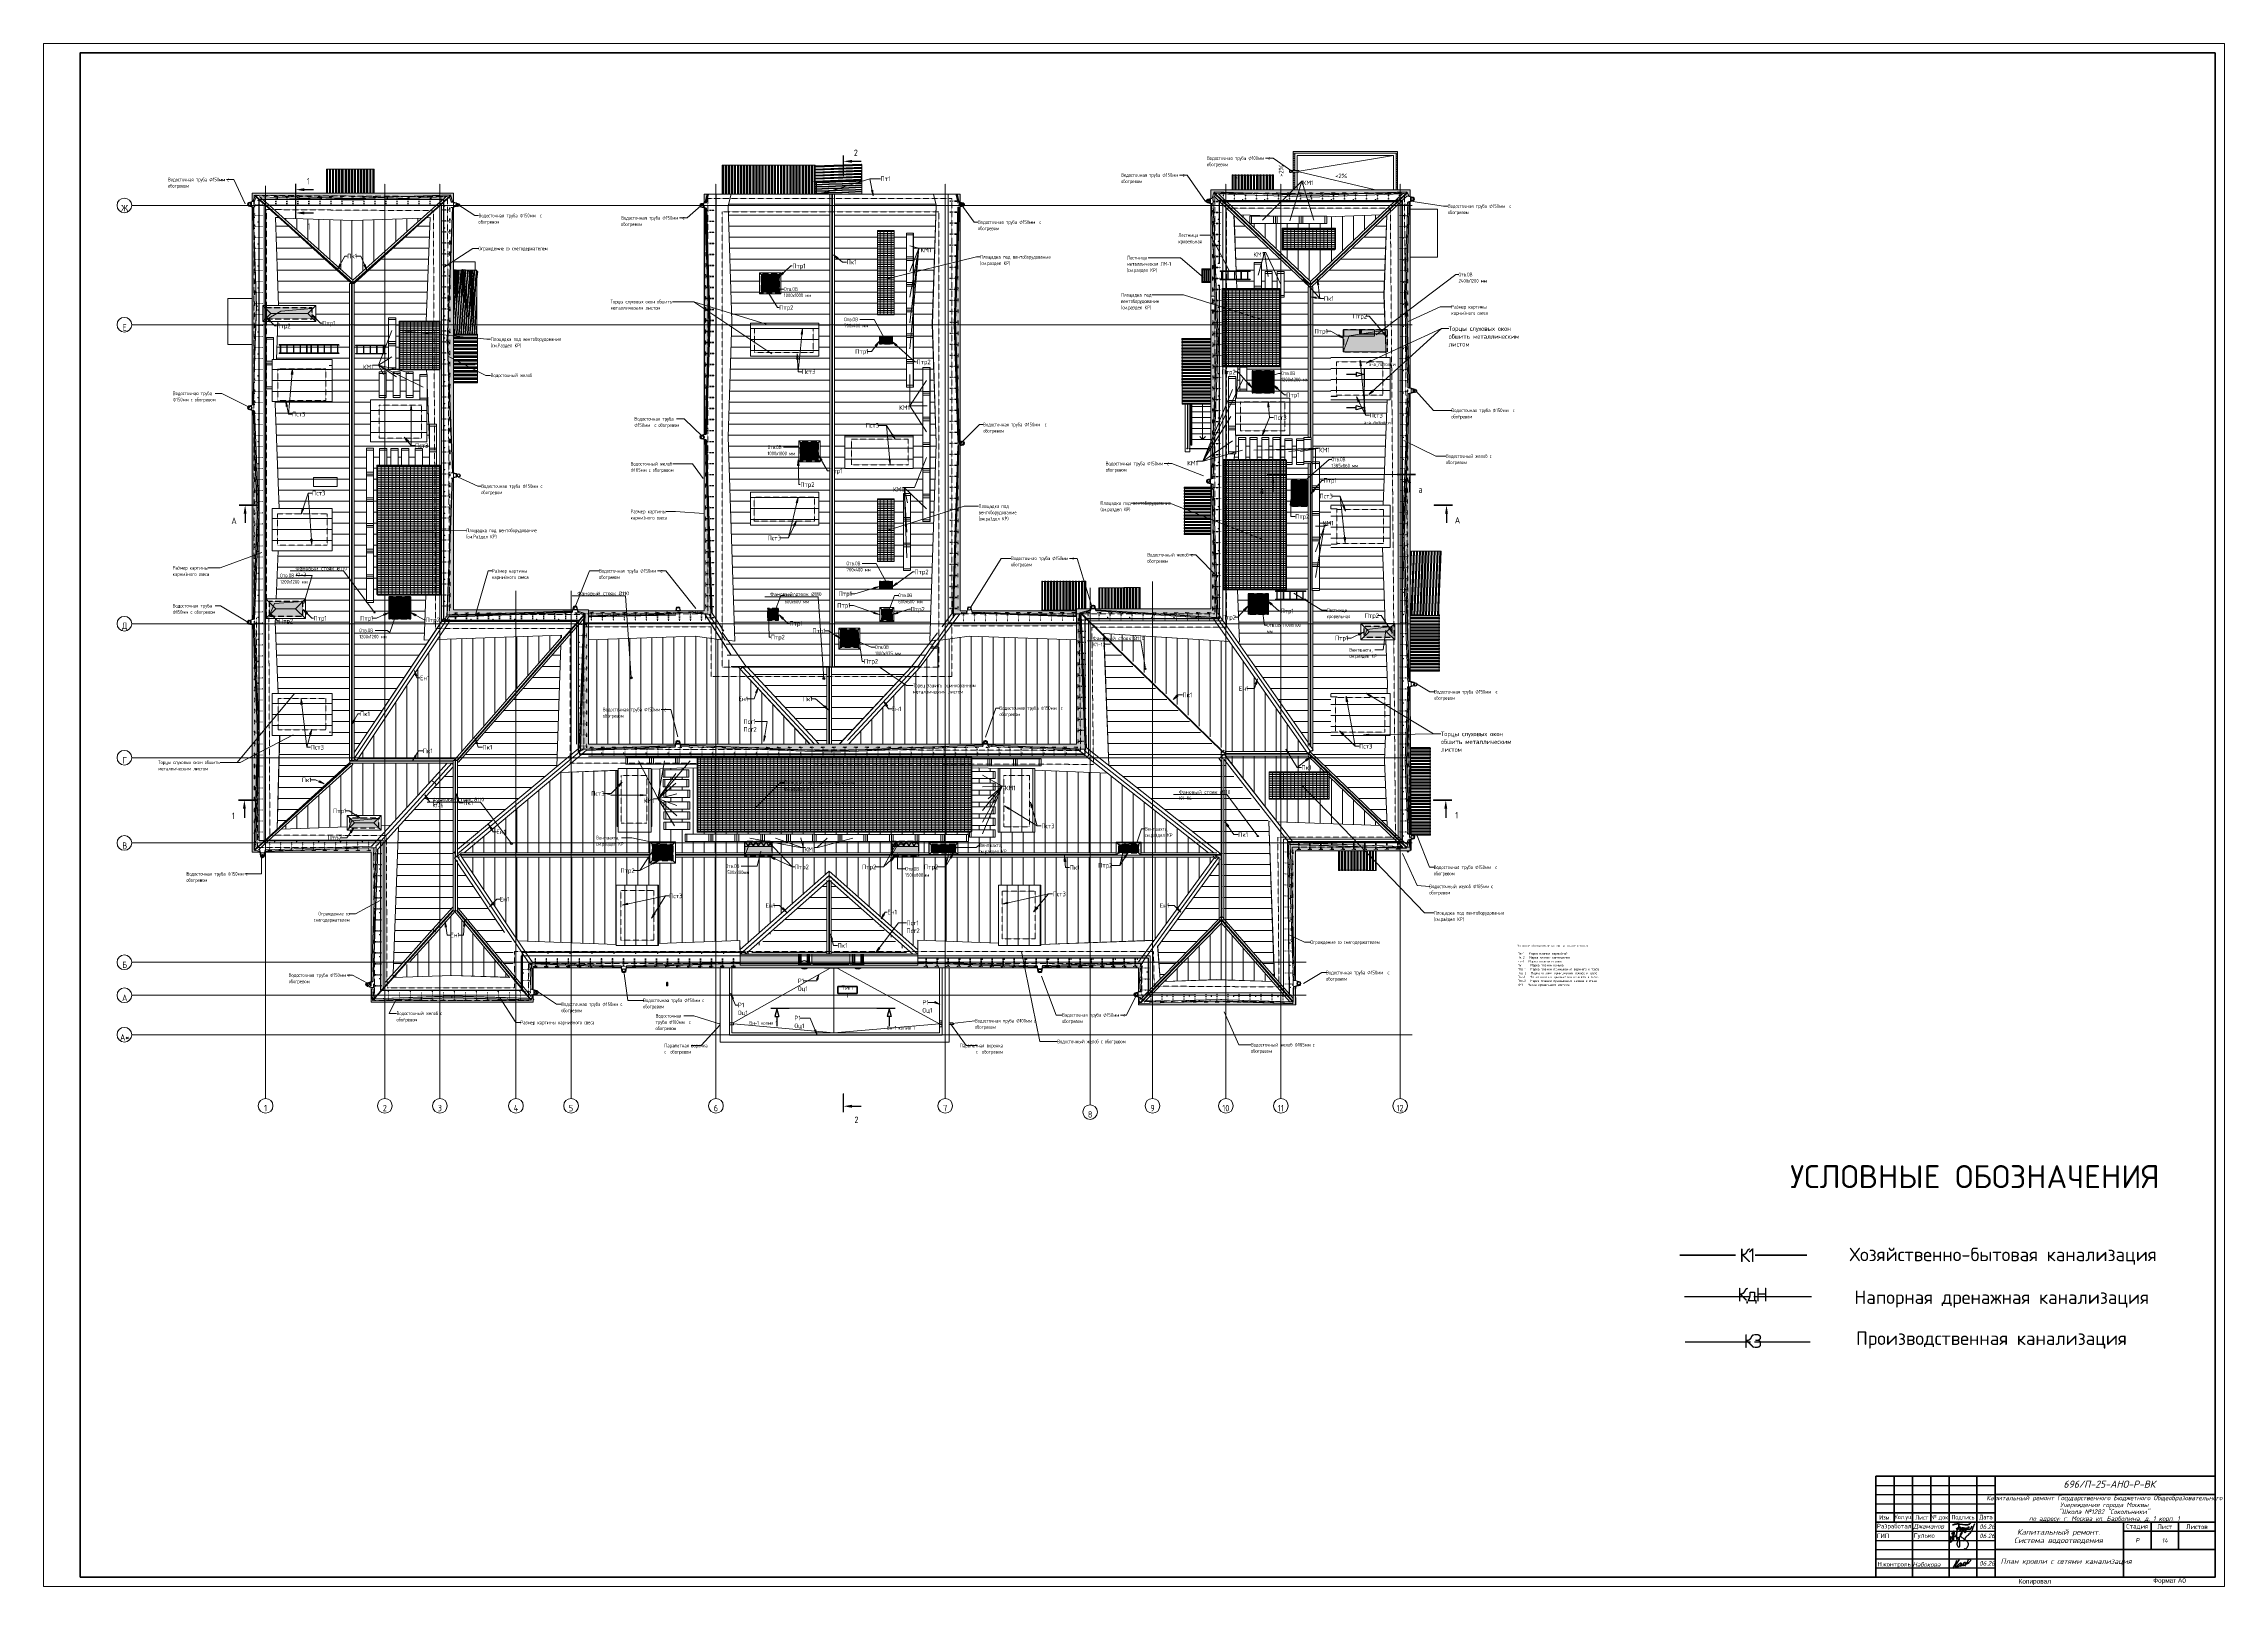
# Model space of a CAD drawing. Header units: millimetres. Extents: x -10178924 to 11692288, y -947381 to 58396.
# Drawn here: x -18603 to 100287, y -596749 to -512657 of the extents above; entities that cross this region are included whole.
import ezdxf
from ezdxf import colors
from ezdxf.entities.mleader import LeaderData, LeaderLine
from ezdxf.enums import TextEntityAlignment as Align
from ezdxf.math import Vec2, Vec3

# ---------------------------------------------------------------- set-up
doc = ezdxf.new("R2010")
doc.units = ezdxf.units.MM
for name, pattern in [('ADSK_Линия сетки', [25, 20, -2.5, 0, -2.5]), ('ADSK_Скрыто', [6, 3, -3]), ('ADSK_Штриховая_ш3 п1_5', [4.5, 3, -1.5])]:
    doc.linetypes.add(name, pattern=pattern)
for name, color, linetype, lineweight in [('!К1', 32, 'Continuous', 30), ('!К3', 30, 'Continuous', 30), ('_0', 7, 'Continuous', 25), ('PDF _Текст', 7, 'Continuous', 5), ('Shtamp', 7, 'Continuous', 35), ('Аннотация', 7, 'Continuous', 18), ('Антураж', 7, 'Continuous', 18), ('ВК_К1', 24, 'Continuous', 50), ('Воздуховоды', 7, 'Continuous', 18), ('Выноски ВК', 7, 'Continuous', 0), ('К1н', 42, 'Continuous', 30), ('Каркас', 7, 'Continuous', 18), ('Крыша', 7, 'Continuous', 9), ('Крыша штриховка', 7, 'Continuous', 9), ('Лестницы', 7, 'Continuous', 9), ('Марки', 7, 'Continuous', 20), ('Несущие колонны', 7, 'Continuous', 18), ('Обобщенные модели', 7, 'Continuous', 18), ('Оборудование', 7, 'Continuous', 18), ('Ограждение', 7, 'Continuous', 9), ('Оси', 253, 'Continuous', 9), ('Перекрытие', 7, 'Continuous', 18), ('Перекрытие штриховка', 7, 'Continuous', 18), ('подписи', 170, 'Continuous', 25), ('Потолки', 7, 'Continuous', 9), ('Потолки штриховка', 7, 'Continuous', 9), ('ПП_Оформление_подписи_ГИП_Гулько', 5, 'Continuous', 30), ('Разрезы', 7, 'Continuous', 9), ('Стены внутренние', 7, 'Continuous', 18), ('Стены штриховка поверхности', 7, 'Continuous', 18), ('Стрелки вверх', 7, 'Continuous', 18), ('Узлы', 7, 'Continuous', 18)]:
    doc.layers.add(name, color=color, linetype=linetype, lineweight=lineweight)
doc.layers.add('PDF _Ramka', color=7, linetype='Continuous')
doc.layers.add('PDF _В1_Арматура', color=7, linetype='Continuous')
doc.layers.add('Линии', color=7, linetype='Continuous', lineweight=9, true_color=0x00a600)
doc.styles.add('GOST Common', font='GOST_Common.ttf', dxfattribs={"width": 0.9, "height": 350})
doc.styles.add('GOST Common_1', font='GOST_Common.ttf', dxfattribs={"width": 0.9, "height": 250})
doc.styles.add('GOST Common_3', font='GOST_Common.ttf', dxfattribs={"width": 0.8, "height": 350})
doc.styles.add('GOST Common_4', font='GOST_Common.ttf', dxfattribs={"width": 0.9, "height": 200})
doc.styles.add('GOST Common_6', font='GOST_Common.ttf', dxfattribs={"width": 0.9, "height": 125})
doc.styles.add('ISOCPEUR', font='isocpeui.ttf', dxfattribs={"width": 0.9})
doc.styles.add('MOSOBL (isocpeur)', font='isocpeur.ttf')
doc.styles.add('PDF ArialMT', font='arial.ttf')
doc.styles.add('PDF ISOCPEUR', font='isocpeur.ttf')
doc.styles.add('PDF ISOCPEUR Italic', font='isocpeui.ttf')
doc.styles.add('М2', font='isocpeur.ttf', dxfattribs={"width": 0.8})
pattern_1 = [(0, (0, 0), (0, 100), []), (90, (0, 0), (-200, 1e-14), [])]

# ---------------------------------------------------------------- blocks, each defined once
blk = doc.blocks.new('Антураж 1 - Антураж 1-919835-План кровли АР')
at = {"layer": 'Антураж', "true_color": 0xfbfbf4}
h = blk.add_hatch(color=7, dxfattribs=at)
h.paths.add_polyline_path([(22865, 1418), (22927, 1424), (22986, 1442), (23040, 1471), (23061, 1488), (22994, 1488), (22945, 1469), (22894, 1458), (22827, 1459), (22767, 1474), (22737, 1488), (22670, 1488), (22690, 1471), (22745, 1442), (22804, 1424), (22810, 1424)])
h.paths.add_polyline_path([(22574, 1633), (22609, 1633), (22594, 1676), (22588, 1733), (22550, 1733), (22556, 1672), (22568, 1633)])
h.paths.add_polyline_path([(23135, 1633), (23162, 1633), (23174, 1672), (23180, 1733), (23142, 1733), (23135, 1670), (23122, 1633)])
h = blk.add_hatch(color=7, dxfattribs=at)
h.paths.add_polyline_path([(22831, 1458), (22896, 1458), (22950, 1470), (22994, 1488), (22737, 1488), (22774, 1472), (22827, 1459)])
h.paths.add_polyline_path([(22686, 1633), (22691, 1633), (22686, 1640), (22669, 1685), (22663, 1733), (22588, 1733), (22595, 1671), (22609, 1633), (22685, 1633)])
h.paths.add_polyline_path([(23078, 1633), (23122, 1633), (23132, 1661), (23135, 1670), (23142, 1733), (23067, 1733), (23061, 1685), (23044, 1640), (23040, 1633), (23061, 1633)])
at = {"layer": 'Антураж', "true_color": 0xfdf4e4}
h = blk.add_hatch(color=7, dxfattribs=at)
h.paths.add_polyline_path([(23067, 1733), (23142, 1733), (23129, 1819), (23112, 1860), (23112, 1853), (23108, 1855), (23105, 1854), (23101, 1849), (23097, 1849), (23089, 1848), (23082, 1841), (23077, 1840), (23069, 1839), (23055, 1825), (23054, 1801), (23061, 1782), (23064, 1759)])
h.paths.add_polyline_path([(22593, 1733), (22593, 1744), (22591, 1742), (22590, 1733)])
h.paths.add_polyline_path([(22608, 1733), (22606, 1742), (22602, 1747), (22601, 1733), (22606, 1733)])
h.paths.add_polyline_path([(22623, 1733), (22632, 1733), (22631, 1741), (22626, 1744)])
h.paths.add_polyline_path([(22663, 1733), (22663, 1733), (22663, 1738), (22660, 1739), (22656, 1733)])
at = {"layer": 'Антураж', "true_color": 0xfbfbf4}
h = blk.add_hatch(color=7, dxfattribs=at)
h.paths.add_polyline_path([(22742, 1633), (22727, 1653), (22711, 1692), (22705, 1733), (22663, 1733), (22669, 1685), (22686, 1640), (22692, 1633), (22735, 1633)])
h.paths.add_polyline_path([(23008, 1633), (23040, 1633), (23044, 1640), (23061, 1685), (23067, 1733), (23025, 1733), (23020, 1692), (23004, 1653), (22988, 1633), (23004, 1633)])
at = {"layer": 'Антураж', "true_color": 0xfdf4e4}
for points in [[(22742, 1633), (22988, 1633), (23004, 1653), (23020, 1692), (23025, 1733), (22705, 1733), (22711, 1692), (22727, 1653)], [(25913, 1633), (25923, 1633), (25939, 1653), (25955, 1692), (25960, 1733), (25640, 1733), (25646, 1692), (25662, 1653), (25677, 1633), (25900, 1633)]]:
    blk.add_hatch(color=7, dxfattribs=at).paths.add_polyline_path(points)
at = {"layer": 'Антураж', "true_color": 0xfbfbf4}
h = blk.add_hatch(color=7, dxfattribs=at)
h.paths.add_polyline_path([(25800, 1418), (25862, 1424), (25921, 1442), (25975, 1471), (25996, 1488), (25929, 1488), (25880, 1469), (25829, 1458), (25762, 1459), (25702, 1474), (25672, 1488), (25605, 1488), (25625, 1471), (25680, 1442), (25739, 1424), (25745, 1424)])
h.paths.add_polyline_path([(25509, 1633), (25544, 1633), (25529, 1676), (25523, 1733), (25485, 1733), (25491, 1672), (25503, 1633)])
h.paths.add_polyline_path([(26075, 1633), (26097, 1633), (26109, 1672), (26115, 1733), (26077, 1733), (26070, 1670), (26057, 1633), (26070, 1633)])
h = blk.add_hatch(color=7, dxfattribs=at)
h.paths.add_polyline_path([(25766, 1458), (25831, 1458), (25885, 1470), (25926, 1488), (25672, 1488), (25709, 1472), (25762, 1459)])
h.paths.add_polyline_path([(25617, 1633), (25626, 1633), (25621, 1640), (25604, 1685), (25598, 1733), (25523, 1733), (25530, 1672), (25544, 1633), (25610, 1633)])
h.paths.add_polyline_path([(26029, 1633), (26057, 1633), (26067, 1661), (26070, 1670), (26077, 1733), (26002, 1733), (25996, 1685), (25979, 1640), (25975, 1633), (26024, 1633)])
h = blk.add_hatch(color=7, dxfattribs=at)
h.paths.add_polyline_path([(25923, 1633), (25975, 1633), (25979, 1640), (25996, 1685), (26002, 1733), (25960, 1733), (25955, 1692), (25939, 1653), (25926, 1637)])
h.paths.add_polyline_path([(25626, 1633), (25677, 1633), (25662, 1653), (25646, 1692), (25640, 1733), (25598, 1733), (25606, 1682), (25621, 1640)])
for points in [[(25984, 1733), (26002, 1733), (25996, 1782), (25984, 1815), (25952, 1781), (25955, 1775), (25960, 1733)], [(26061, 1733), (26077, 1733), (26064, 1819), (26050, 1853), (26050, 1846), (26047, 1847), (26043, 1848), (26038, 1841), (26033, 1843), (26027, 1844), (26016, 1836), (26005, 1838), (25984, 1829), (25984, 1813), (25996, 1782), (26002, 1733), (26061, 1733)], [(26109, 1733), (26115, 1733), (26109, 1795), (26091, 1854), (26086, 1863), (26051, 1853), (26066, 1815), (26077, 1733), (26088, 1733)]]:
    blk.add_hatch(color=7, dxfattribs=at).paths.add_polyline_path(points)
at = {"layer": 'Антураж', "flags": 128}
for points in [[(22602, 1822), (22600, 1816), (22597, 1805), (22594, 1794), (22592, 1784), (22590, 1773), (22589, 1762), (22588, 1751), (22587, 1739), (22587, 1733)], [(22587, 1733), (22588, 1722), (22588, 1711), (22589, 1700), (22591, 1689), (22593, 1678), (22595, 1667), (22598, 1657), (22602, 1646), (22605, 1636), (22606, 1633)], [(22735, 1488), (22744, 1483), (22754, 1479), (22765, 1475), (22775, 1471), (22786, 1467), (22796, 1464), (22807, 1462), (22818, 1460), (22829, 1458), (22840, 1457), (22851, 1456), (22862, 1456), (22873, 1456), (22884, 1456), (22895, 1457), (22906, 1459), (22917, 1461), (22928, 1463), (22939, 1466), (22950, 1469), (22960, 1472), (22971, 1476), (22981, 1481), (22991, 1486), (22996, 1488)], [(23143, 1733), (23143, 1745), (23142, 1756), (23141, 1767), (23139, 1778), (23137, 1789), (23135, 1799), (23132, 1810), (23129, 1821), (23125, 1831), (23121, 1842), (23116, 1852), (23112, 1862), (23106, 1871), (23100, 1881)], [(23124, 1633), (23127, 1640), (23130, 1651), (23133, 1662), (23136, 1672), (23138, 1683), (23140, 1694), (23141, 1705), (23142, 1716), (23143, 1727), (23143, 1733)], [(25532, 1805), (25529, 1794), (25527, 1784), (25525, 1773), (25524, 1762), (25523, 1751), (25522, 1739), (25522, 1733)], [(25522, 1733), (25523, 1722), (25523, 1711), (25524, 1700), (25526, 1689), (25528, 1678), (25530, 1667), (25533, 1657), (25537, 1646), (25540, 1636), (25541, 1633)], [(25670, 1488), (25679, 1483), (25689, 1479), (25700, 1475), (25710, 1471), (25721, 1467), (25731, 1464), (25742, 1462), (25753, 1460), (25764, 1458), (25775, 1457), (25786, 1456), (25797, 1456), (25808, 1456), (25819, 1456), (25830, 1457), (25841, 1459), (25852, 1461), (25863, 1463), (25874, 1466), (25885, 1469), (25895, 1472), (25906, 1476), (25916, 1481), (25926, 1486), (25931, 1488)], [(26078, 1733), (26078, 1745), (26077, 1756), (26076, 1767), (26074, 1778), (26072, 1789), (26070, 1799), (26067, 1810), (26064, 1821), (26060, 1831), (26056, 1842), (26051, 1852), (26047, 1862), (26041, 1871), (26038, 1877)], [(26059, 1633), (26062, 1640), (26065, 1651), (26068, 1662), (26071, 1672), (26073, 1683), (26075, 1694), (26076, 1705), (26077, 1716), (26078, 1727), (26078, 1733)]]:
    blk.add_lwpolyline(points, dxfattribs=at)
at = {"layer": 'Антураж'}
for centre, radius, start, end in [((22865, 1733), 315, 180, 198.58398), ((22865, 1733), 202, 178.82816, 180), ((22865, 1733), 202, 180, 209.83125), ((22865, 1733), 315, 231.43237, 308.56763), ((22865, 1733), 160, 360, 180), ((22865, 1733), 160, 180, 219.03096), ((22865, 1733), 160, 320.96904, 360), ((22865, 1733), 202, 330.16875, 360), ((22865, 1733), 202, 360, 19.69851), ((22865, 1733), 315, 360, 22.78711), ((22865, 1733), 315, 341.41602, 360), ((25800, 1733), 315, 180, 198.58398), ((25800, 1733), 202, 180, 209.83125), ((25800, 1733), 315, 231.43237, 308.56763), ((25800, 1733), 160, 180, 219.03096), ((25800, 1733), 160, 320.96904, 360), ((25800, 1733), 160, 360, 17.62203), ((25800, 1733), 202, 330.16875, 360), ((25800, 1733), 202, 360, 23.90184), ((25800, 1733), 315, 360, 24.35708), ((25800, 1733), 315, 341.41602, 360)]:
    blk.add_arc(centre, radius, start, end, dxfattribs=at)
blk = doc.blocks.new('Водосток - Тип 1 _карниз больше 490мм_-5298490-План кровли АР')
at = {"layer": 'Обобщенные модели'}
for p, q in [((125, 265), (19, 265)), ((40, 415), (125, 415)), ((75, 265), (75, 263)), ((75, 265), (75, 264)), ((125, 415), (198, 415)), ((231, 265), (125, 265)), ((175, 262), (175, 265)), ((175, 264), (175, 265)), ((175, 265), (175, 262)), ((175, 262), (175, 264)), ((223, 415), (231, 415))]:
    blk.add_line(p, q, dxfattribs=at)
at = {"layer": 'Обобщенные модели', "flags": 128}
blk.add_lwpolyline([(75, 263), (75, 264), (75, 265)], dxfattribs=at)
at = {"layer": 'Обобщенные модели'}
for points, knots in [([(19, 265), (21, 265), (25, 266), (29, 269), (31, 272), (32, 275), (32, 277), (32, 279), (32, 282), (32, 284), (32, 286), (32, 289), (32, 291), (31, 294), (31, 297), (31, 300), (30, 303), (30, 306), (29, 309), (29, 312), (29, 316), (28, 320), (28, 326), (27, 335), (27, 345), (28, 353), (28, 357), (28, 359)], [-1, -1, -1, -1, -0.94117647, -0.88235294, -0.85294118, -0.82352941, -0.80882353, -0.79411765, -0.77941176, -0.76470588, -0.75, -0.73529412, -0.72058824, -0.70588235, -0.69117647, -0.67647059, -0.66176471, -0.64705882, -0.63235294, -0.61764706, -0.60294118, -0.58823529, -0.55882353, -0.52941176, -0.47058824, -0.44117647, -0.42211072, -0.42211072, -0.42211072, -0.42211072]), ([(222, 319), (221, 318), (221, 316), (221, 312), (221, 309), (220, 306), (220, 303), (219, 300), (219, 297), (219, 294), (218, 291), (218, 289), (218, 286), (218, 284), (218, 282), (218, 279), (218, 277), (218, 275), (219, 272), (221, 269), (225, 266), (229, 265), (231, 265)], [-0.41011077, -0.41011077, -0.41011077, -0.41011077, -0.39705882, -0.38235294, -0.36764706, -0.35294118, -0.33823529, -0.32352941, -0.30882353, -0.29411765, -0.27941176, -0.26470588, -0.25, -0.23529412, -0.22058824, -0.20588235, -0.19117647, -0.17647059, -0.14705882, -0.11764706, -0.05882353, 0, 0, 0, 0]), ([(231, 415), (229, 415), (227, 415), (225, 414), (225, 414)], [-1, -1, -1, -1, -0.941176471, -0.937104925, -0.937104925, -0.937104925, -0.937104925])]:
    blk.add_open_spline(points, degree=3, knots=knots, dxfattribs=at)
blk = doc.blocks.new('Антураж 2 - Антураж 2-921631-План кровли АР')
at = {"layer": 'Антураж', "true_color": 0xfbfbf4}
for points in [[(24305, 1463), (24374, 1463), (24374, 1488), (23967, 1488), (23984, 1463), (24281, 1463)], [(24652, 1463), (24744, 1463), (24761, 1488), (24374, 1488), (24374, 1463), (24648, 1463)]]:
    blk.add_hatch(color=7, dxfattribs=at).paths.add_polyline_path(points)
at = {"layer": 'Антураж'}
for p, q in [((23984, 1463), (23967, 1488)), ((23984, 1463), (24374, 1463)), ((24374, 1488), (24374, 1463)), ((24374, 1463), (24744, 1463)), ((24761, 1488), (24744, 1463))]:
    blk.add_line(p, q, dxfattribs=at)
blk = doc.blocks.new('Антураж 3 - Антураж 3-922204-План кровли АР')
at = {"layer": 'Антураж', "true_color": 0xfbfbf4}
for points in [[(23403, 1694), (23644, 1694), (23637, 1699), (23631, 1710), (23626, 1724), (23624, 1733), (23318, 1733), (23322, 1722), (23328, 1713), (23338, 1703), (23355, 1695), (23364, 1694), (23399, 1694)], [(25107, 1694), (25279, 1695), (25290, 1697), (25299, 1702), (25304, 1706), (25315, 1719), (25322, 1733), (25068, 1733), (25065, 1719), (25058, 1705), (25052, 1698), (25045, 1694), (25077, 1694)]]:
    blk.add_hatch(color=7, dxfattribs=at).paths.add_polyline_path(points)
h = blk.add_hatch(color=7, dxfattribs=at)
h.paths.add_polyline_path([(24869, 1694), (25045, 1694), (25053, 1698), (25060, 1707), (25065, 1719), (25068, 1733), (24742, 1733), (24742, 1694), (24863, 1694)])
h.paths.add_polyline_path([(23837, 1694), (24009, 1695), (24009, 1733), (23624, 1733), (23627, 1719), (23632, 1707), (23638, 1698), (23645, 1694), (23824, 1694)])
at = {"layer": 'Антураж', "flags": 128}
for points in [[(23367, 1694), (23365, 1694), (23363, 1694), (23361, 1694), (23359, 1694), (23357, 1695), (23355, 1695), (23353, 1696), (23351, 1696), (23349, 1697), (23347, 1698), (23345, 1698), (23343, 1699), (23342, 1700), (23340, 1701), (23338, 1703), (23337, 1704), (23335, 1705), (23333, 1706), (23332, 1708), (23330, 1709), (23329, 1711), (23328, 1712), (23326, 1714), (23325, 1715), (23324, 1717), (23323, 1719), (23322, 1721), (23321, 1722), (23320, 1724), (23319, 1726), (23319, 1728), (23318, 1730), (23318, 1732), (23317, 1733)], [(23605, 1694), (23582, 1694), (23560, 1694), (23539, 1694), (23518, 1694), (23499, 1694), (23482, 1694), (23465, 1694), (23450, 1694), (23436, 1694), (23423, 1694), (23411, 1694), (23401, 1694), (23392, 1694), (23384, 1694), (23378, 1694), (23373, 1694), (23370, 1694), (23368, 1694), (23367, 1694)], [(23367, 1694), (23368, 1694), (23370, 1694), (23373, 1694), (23378, 1694), (23384, 1694), (23392, 1694), (23401, 1694), (23411, 1694), (23423, 1694), (23435, 1694), (23450, 1694), (23465, 1694), (23482, 1694), (23499, 1694), (23518, 1694), (23538, 1694), (23560, 1694), (23582, 1694), (23605, 1694), (23630, 1694), (23648, 1694)], [(24009, 1694), (23979, 1694), (23914, 1694), (23850, 1694), (23787, 1694), (23724, 1694), (23662, 1694), (23605, 1694)], [(23648, 1694), (23760, 1694), (23873, 1694), (23987, 1694), (24009, 1694)], [(24742, 1694), (24786, 1694), (24899, 1694), (25011, 1694), (25041, 1694)], [(25078, 1694), (25018, 1694), (24958, 1694), (24896, 1694), (24869, 1694)], [(25041, 1694), (25065, 1694), (25088, 1694), (25110, 1694), (25130, 1694), (25149, 1694), (25167, 1694), (25184, 1694), (25199, 1694), (25213, 1694), (25225, 1694), (25236, 1694), (25246, 1694), (25254, 1694), (25261, 1694), (25266, 1694), (25269, 1694), (25271, 1694), (25272, 1694)], [(25272, 1694), (25271, 1694), (25269, 1694), (25265, 1694), (25260, 1694), (25253, 1694), (25245, 1694), (25235, 1694), (25224, 1694), (25211, 1694), (25197, 1694), (25182, 1694), (25165, 1694), (25147, 1694), (25128, 1694), (25107, 1694), (25085, 1694), (25078, 1694)], [(25322, 1733), (25321, 1731), (25321, 1729), (25320, 1728), (25319, 1726), (25319, 1724), (25318, 1722), (25317, 1720), (25316, 1718), (25315, 1717), (25314, 1715), (25312, 1713), (25311, 1712), (25310, 1710), (25308, 1709), (25307, 1707), (25305, 1706), (25304, 1705), (25302, 1703), (25300, 1702), (25299, 1701), (25297, 1700), (25295, 1699), (25293, 1698), (25291, 1697), (25289, 1697), (25287, 1696), (25285, 1695), (25283, 1695), (25281, 1694), (25279, 1694), (25277, 1694), (25275, 1694), (25273, 1694), (25272, 1694)]]:
    blk.add_lwpolyline(points, dxfattribs=at)
at = {"layer": 'Антураж'}
for points in [[(23603, 1694), (23605, 1694), (23606, 1694), (23608, 1694)], [(25080, 1694), (25079, 1694), (25077, 1694), (25076, 1694)]]:
    blk.add_open_spline(points, degree=3, dxfattribs=at)
for points, knots in [([(23652, 1694), (23651, 1694), (23648, 1693), (23644, 1694), (23638, 1698), (23631, 1706), (23627, 1719), (23625, 1728), (23624, 1733)], [0.44774156, 0.44774156, 0.44774156, 0.44774156, 0.5, 0.55555556, 0.66666667, 0.77777778, 0.88888889, 1, 1, 1, 1]), ([(25068, 1733), (25067, 1728), (25065, 1718), (25061, 1708), (25056, 1702), (25053, 1698), (25049, 1696), (25045, 1694), (25041, 1693), (25038, 1694), (25037, 1694)], [-1, -1, -1, -1, -0.88888889, -0.77777778, -0.72222222, -0.66666667, -0.61111111, -0.55555556, -0.5, -0.44857864, -0.44857864, -0.44857864, -0.44857864])]:
    blk.add_open_spline(points, degree=3, knots=knots, dxfattribs=at)
blk = doc.blocks.new('Антураж 6 - Антураж 6-925259-План кровли АР')
at = {"layer": 'Антураж', "true_color": 0xfbfbf4}
blk.add_hatch(color=7, dxfattribs=at).paths.add_polyline_path([(20506, 1633), (22568, 1633), (22556, 1672), (22550, 1733), (19380, 1733), (19380, 1633), (20144, 1633)])
at = {"layer": 'Антураж'}
for p, q in [((19380, 1733), (22550, 1733)), ((23164, 1637), (23164, 1633)), ((23217, 1733), (23217, 1633)), ((25409, 1733), (25409, 1633)), ((25479, 1733), (25479, 1633)), ((25498, 1649), (25498, 1633)), ((26115, 1733), (29060, 1733))]:
    blk.add_line(p, q, dxfattribs=at)
blk = doc.blocks.new('Антураж 7 - Антураж 4-925790-План кровли АР')
at = {"layer": 'Антураж', "true_color": 0xfdf4e4}
for points in [[(24009, 1633), (24183, 1633), (24183, 1733), (24009, 1733)], [(24183, 1633), (24319, 1633), (24319, 1733), (24183, 1733)], [(24482, 1633), (24742, 1633), (24742, 1733), (24482, 1733)]]:
    blk.add_hatch(color=7, dxfattribs=at).paths.add_polyline_path(points)
at = {"layer": 'Антураж', "true_color": 0xfbfbf4}
for points in [[(24327, 1633), (24395, 1633), (24395, 1733), (24319, 1733), (24319, 1633)], [(24481, 1633), (24482, 1633), (24482, 1733), (24395, 1733), (24395, 1633), (24444, 1633)]]:
    blk.add_hatch(color=7, dxfattribs=at).paths.add_polyline_path(points)
at = {"layer": 'Антураж'}
for p, q in [((24009, 1733), (24009, 1633)), ((24183, 1633), (24183, 1733)), ((24319, 1733), (24319, 1633)), ((24349, 1733), (24395, 1733)), ((24395, 1733), (24447, 1733)), ((24395, 1733), (24395, 1633)), ((24482, 1733), (24482, 1633)), ((24742, 1733), (24742, 1633))]:
    blk.add_line(p, q, dxfattribs=at)
blk = doc.blocks.new('Водосток - Тип 1 _карниз больше 490мм_-5158525-План кровли АР')
at = {"layer": 'Обобщенные модели'}
for p, q in [((19, 445), (29, 445)), ((125, 295), (19, 295)), ((38, 445), (125, 445)), ((125, 445), (218, 445)), ((231, 295), (125, 295)), ((227, 445), (231, 445))]:
    blk.add_line(p, q, dxfattribs=at)
for points, knots in [([(28, 442), (27, 443), (24, 444), (21, 445), (19, 445)], [-0.1002295, -0.1002295, -0.1002295, -0.1002295, -0.05882353, 0, 0, 0, 0]), ([(19, 295), (21, 295), (25, 296), (29, 299), (31, 302), (32, 305), (32, 307), (32, 309), (32, 312), (32, 314), (32, 316), (32, 319), (32, 321), (31, 324), (31, 327), (31, 330), (30, 333), (30, 336), (29, 339), (29, 342), (29, 346), (28, 350), (28, 356), (28, 361), (28, 363)], [-1, -1, -1, -1, -0.94117647, -0.88235294, -0.85294118, -0.82352941, -0.80882353, -0.79411765, -0.77941176, -0.76470588, -0.75, -0.73529412, -0.72058824, -0.70588235, -0.69117647, -0.67647059, -0.66176471, -0.64705882, -0.63235294, -0.61764706, -0.60294118, -0.58823529, -0.55882353, -0.52941176, -0.52941176, -0.52941176, -0.52941176]), ([(222, 391), (222, 389), (222, 384), (223, 375), (223, 365), (222, 356), (222, 350), (221, 346), (221, 342), (221, 339), (220, 336), (220, 333), (219, 330), (219, 327), (219, 324), (218, 321), (218, 319), (218, 316), (218, 314), (218, 312), (218, 309), (218, 307), (218, 305), (219, 302), (221, 299), (225, 296), (229, 295), (231, 295)], [-0.58823529, -0.58823529, -0.58823529, -0.58823529, -0.55882353, -0.52941176, -0.47058824, -0.44117647, -0.41176471, -0.39705882, -0.38235294, -0.36764706, -0.35294118, -0.33823529, -0.32352941, -0.30882353, -0.29411765, -0.27941176, -0.26470588, -0.25, -0.23529412, -0.22058824, -0.20588235, -0.19117647, -0.17647059, -0.14705882, -0.11764706, -0.05882353, 0, 0, 0, 0])]:
    blk.add_open_spline(points, degree=3, knots=knots, dxfattribs=at)
blk.add_open_spline([(231, 445), (230, 445), (229, 445), (227, 445)], degree=3, dxfattribs=at)
blk = doc.blocks.new('Водосток - Тип 1 _карниз больше 490мм_-5158564-План кровли АР')
at = {"layer": 'Обобщенные модели'}
for p, q in [((125, 285), (19, 285)), ((42, 435), (125, 435)), ((125, 435), (199, 435)), ((231, 285), (125, 285)), ((222, 435), (231, 435))]:
    blk.add_line(p, q, dxfattribs=at)
for points, knots in [([(19, 285), (21, 285), (25, 286), (29, 289), (31, 292), (32, 295), (32, 297), (32, 299), (32, 302), (32, 304), (32, 306), (32, 309), (32, 311), (31, 314), (31, 317), (31, 320), (30, 323), (30, 326), (29, 329), (29, 332), (29, 336), (28, 340), (28, 346), (27, 355), (27, 365), (28, 373), (28, 376), (28, 377)], [-1, -1, -1, -1, -0.94117647, -0.88235294, -0.85294118, -0.82352941, -0.80882353, -0.79411765, -0.77941176, -0.76470588, -0.75, -0.73529412, -0.72058824, -0.70588235, -0.69117647, -0.67647059, -0.66176471, -0.64705882, -0.63235294, -0.61764706, -0.60294118, -0.58823529, -0.55882353, -0.52941176, -0.47058824, -0.44117647, -0.42704989, -0.42704989, -0.42704989, -0.42704989]), ([(222, 346), (222, 343), (222, 340), (221, 336), (221, 332), (221, 329), (220, 326), (220, 323), (219, 320), (219, 317), (219, 314), (218, 311), (218, 309), (218, 306), (218, 304), (218, 302), (218, 299), (218, 297), (218, 295), (219, 292), (221, 289), (225, 286), (229, 285), (231, 285)], [-0.43958943, -0.43958943, -0.43958943, -0.43958943, -0.41176471, -0.39705882, -0.38235294, -0.36764706, -0.35294118, -0.33823529, -0.32352941, -0.30882353, -0.29411765, -0.27941176, -0.26470588, -0.25, -0.23529412, -0.22058824, -0.20588235, -0.19117647, -0.17647059, -0.14705882, -0.11764706, -0.05882353, 0, 0, 0, 0]), ([(231, 435), (229, 435), (226, 434), (223, 433), (222, 432)], [-1, -1, -1, -1, -0.941176471, -0.905842478, -0.905842478, -0.905842478, -0.905842478])]:
    blk.add_open_spline(points, degree=3, knots=knots, dxfattribs=at)
blk = doc.blocks.new('Водосток - Тип 1 _карниз больше 490мм_-5153572-План кровли АР')
at = {"layer": 'Обобщенные модели'}
for p, q in [((19, 435), (20, 435)), ((125, 285), (19, 285)), ((39, 435), (125, 435)), ((125, 435), (216, 435)), ((231, 285), (125, 285))]:
    blk.add_line(p, q, dxfattribs=at)
blk.add_open_spline([(21, 435), (20, 435), (19, 435), (19, 435)], degree=3, dxfattribs=at)
for points, knots in [([(19, 285), (21, 285), (25, 286), (29, 289), (31, 292), (32, 295), (32, 297), (32, 299), (32, 302), (32, 304), (32, 306), (32, 309), (32, 311), (31, 314), (31, 317), (31, 320), (30, 323), (30, 326), (29, 329), (29, 332), (29, 336), (28, 340), (28, 346), (27, 355), (27, 364), (28, 371), (28, 373)], [-1, -1, -1, -1, -0.94117647, -0.88235294, -0.85294118, -0.82352941, -0.80882353, -0.79411765, -0.77941176, -0.76470588, -0.75, -0.73529412, -0.72058824, -0.70588235, -0.69117647, -0.67647059, -0.66176471, -0.64705882, -0.63235294, -0.61764706, -0.60294118, -0.58823529, -0.55882353, -0.52941176, -0.47058824, -0.4450671, -0.4450671, -0.4450671, -0.4450671]), ([(221, 388), (221, 388), (221, 387), (221, 384), (222, 380), (222, 374), (223, 365), (223, 355), (222, 346), (222, 340), (221, 336), (221, 332), (221, 329), (220, 326), (220, 323), (219, 320), (219, 317), (219, 314), (218, 311), (218, 309), (218, 306), (218, 304), (218, 302), (218, 299), (218, 297), (218, 295), (219, 292), (221, 289), (225, 286), (229, 285), (231, 285)], [-0.62040093, -0.62040093, -0.62040093, -0.62040093, -0.61764706, -0.60294118, -0.58823529, -0.55882353, -0.52941176, -0.47058824, -0.44117647, -0.41176471, -0.39705882, -0.38235294, -0.36764706, -0.35294118, -0.33823529, -0.32352941, -0.30882353, -0.29411765, -0.27941176, -0.26470588, -0.25, -0.23529412, -0.22058824, -0.20588235, -0.19117647, -0.17647059, -0.14705882, -0.11764706, -0.05882353, 0, 0, 0, 0])]:
    blk.add_open_spline(points, degree=3, knots=knots, dxfattribs=at)
blk = doc.blocks.new('Водосток - Тип 1 _карниз больше 490мм_-5167118-План кровли АР')
at = {"layer": 'Обобщенные модели'}
for p, q in [((19, 335), (27, 335)), ((125, 185), (19, 185)), ((46, 335), (125, 335)), ((125, 335), (196, 335)), ((231, 185), (125, 185)), ((217, 335), (231, 335))]:
    blk.add_line(p, q, dxfattribs=at)
blk.add_open_spline([(25, 334), (23, 335), (21, 335), (19, 335)], degree=3, dxfattribs=at)
for points, knots in [([(19, 185), (21, 185), (25, 186), (29, 189), (31, 192), (32, 195), (32, 197), (32, 199), (32, 202), (32, 204), (32, 206), (32, 209), (32, 211), (31, 214), (31, 217), (31, 220), (30, 223), (30, 226), (29, 229), (29, 232), (29, 236), (28, 240), (28, 246), (28, 252), (27, 256), (27, 257)], [-1, -1, -1, -1, -0.94117647, -0.88235294, -0.85294118, -0.82352941, -0.80882353, -0.79411765, -0.77941176, -0.76470588, -0.75, -0.73529412, -0.72058824, -0.70588235, -0.69117647, -0.67647059, -0.66176471, -0.64705882, -0.63235294, -0.61764706, -0.60294118, -0.58823529, -0.55882353, -0.52941176, -0.51142554, -0.51142554, -0.51142554, -0.51142554]), ([(221, 231), (221, 230), (221, 229), (220, 226), (220, 223), (219, 220), (219, 217), (219, 214), (218, 211), (218, 209), (218, 206), (218, 204), (218, 202), (218, 199), (218, 197), (218, 195), (219, 192), (221, 189), (225, 186), (229, 185), (231, 185)], [-0.37575348, -0.37575348, -0.37575348, -0.37575348, -0.36764706, -0.35294118, -0.33823529, -0.32352941, -0.30882353, -0.29411765, -0.27941176, -0.26470588, -0.25, -0.23529412, -0.22058824, -0.20588235, -0.19117647, -0.17647059, -0.14705882, -0.11764706, -0.05882353, 0, 0, 0, 0]), ([(231, 335), (229, 335), (225, 334), (221, 331), (220, 329), (219, 328)], [-1, -1, -1, -1, -0.94117647, -0.88235294, -0.85294118, -0.85294118, -0.85294118, -0.85294118])]:
    blk.add_open_spline(points, degree=3, knots=knots, dxfattribs=at)
blk = doc.blocks.new('Водосток - Тип 1 _карниз больше 490мм_-5181640-План кровли АР')
at = {"layer": 'Обобщенные модели'}
for p, q in [((19, 395), (36, 395)), ((125, 245), (19, 245)), ((62, 395), (125, 395)), ((125, 395), (194, 395)), ((231, 245), (125, 245)), ((220, 395), (231, 395))]:
    blk.add_line(p, q, dxfattribs=at)
for points, knots in [([(32, 385), (31, 386), (31, 388), (29, 391), (25, 394), (21, 395), (19, 395)], [-0.17272407, -0.17272407, -0.17272407, -0.17272407, -0.14705882, -0.11764706, -0.05882353, 0, 0, 0, 0]), ([(19, 245), (21, 245), (25, 246), (29, 249), (31, 252), (32, 255), (32, 257), (32, 259), (32, 262), (32, 264), (32, 266), (32, 269), (32, 271), (31, 274), (31, 277), (31, 280), (30, 283), (30, 286), (29, 289), (29, 292), (29, 296), (28, 300), (28, 305), (28, 308), (28, 310)], [-1, -1, -1, -1, -0.94117647, -0.88235294, -0.85294118, -0.82352941, -0.80882353, -0.79411765, -0.77941176, -0.76470588, -0.75, -0.73529412, -0.72058824, -0.70588235, -0.69117647, -0.67647059, -0.66176471, -0.64705882, -0.63235294, -0.61764706, -0.60294118, -0.58823529, -0.55882353, -0.54307153, -0.54307153, -0.54307153, -0.54307153]), ([(223, 325), (223, 321), (223, 314), (222, 306), (222, 300), (221, 296), (221, 292), (221, 289), (220, 286), (220, 283), (219, 280), (219, 277), (219, 274), (218, 271), (218, 269), (218, 266), (218, 264), (218, 262), (218, 259), (218, 257), (218, 255), (219, 252), (221, 249), (225, 246), (229, 245), (231, 245)], [-0.51960914, -0.51960914, -0.51960914, -0.51960914, -0.47058824, -0.44117647, -0.41176471, -0.39705882, -0.38235294, -0.36764706, -0.35294118, -0.33823529, -0.32352941, -0.30882353, -0.29411765, -0.27941176, -0.26470588, -0.25, -0.23529412, -0.22058824, -0.20588235, -0.19117647, -0.17647059, -0.14705882, -0.11764706, -0.05882353, 0, 0, 0, 0]), ([(231, 395), (229, 395), (225, 394), (223, 393), (222, 392)], [-1, -1, -1, -1, -0.94117647, -0.89854495, -0.89854495, -0.89854495, -0.89854495])]:
    blk.add_open_spline(points, degree=3, knots=knots, dxfattribs=at)
blk = doc.blocks.new('Водосток - Тип 1 _карниз больше 490мм_-5178064-План кровли АР')
at = {"layer": 'Обобщенные модели'}
for p, q in [((19, 405), (26, 405)), ((125, 255), (19, 255)), ((44, 405), (125, 405)), ((125, 405), (211, 405)), ((231, 255), (125, 255)), ((229, 405), (231, 405))]:
    blk.add_line(p, q, dxfattribs=at)
for points in [[(25, 404), (23, 405), (21, 405), (19, 405)], [(19, 255), (21, 255), (23, 255), (25, 256)], [(225, 256), (227, 255), (229, 255), (231, 255)], [(231, 405), (231, 405), (230, 405), (229, 405)]]:
    blk.add_open_spline(points, degree=3, dxfattribs=at)
for points, knots in [([(27, 257), (28, 258), (29, 259), (31, 262), (32, 265), (32, 267), (32, 269), (32, 272), (32, 274), (32, 276), (32, 279), (32, 281), (31, 284), (31, 287), (31, 290), (30, 293), (30, 296), (29, 299), (29, 302), (29, 306), (28, 310), (28, 315), (28, 319), (28, 321)], [-0.91899935, -0.91899935, -0.91899935, -0.91899935, -0.88235294, -0.85294118, -0.82352941, -0.80882353, -0.79411765, -0.77941176, -0.76470588, -0.75, -0.73529412, -0.72058824, -0.70588235, -0.69117647, -0.67647059, -0.66176471, -0.64705882, -0.63235294, -0.61764706, -0.60294118, -0.58823529, -0.55882353, -0.53959312, -0.53959312, -0.53959312, -0.53959312]), ([(222, 340), (222, 339), (223, 333), (223, 325), (222, 316), (222, 310), (221, 306), (221, 302), (221, 299), (220, 296), (220, 293), (219, 290), (219, 287), (219, 284), (218, 281), (218, 279), (218, 276), (218, 274), (218, 272), (218, 269), (218, 267), (218, 265), (219, 262), (221, 259), (222, 258), (223, 257)], [-0.54200055, -0.54200055, -0.54200055, -0.54200055, -0.52941176, -0.47058824, -0.44117647, -0.41176471, -0.39705882, -0.38235294, -0.36764706, -0.35294118, -0.33823529, -0.32352941, -0.30882353, -0.29411765, -0.27941176, -0.26470588, -0.25, -0.23529412, -0.22058824, -0.20588235, -0.19117647, -0.17647059, -0.14705882, -0.11764706, -0.0810822, -0.0810822, -0.0810822, -0.0810822])]:
    blk.add_open_spline(points, degree=3, knots=knots, dxfattribs=at)
blk = doc.blocks.new('Водосток - Тип 1 _карниз больше 490мм_-5171559-План кровли АР')
at = {"layer": 'Обобщенные модели'}
for p, q in [((19, 575), (20, 575)), ((125, 425), (19, 425)), ((44, 575), (125, 575)), ((75, 424), (75, 425)), ((125, 575), (198, 575)), ((231, 425), (125, 425)), ((175, 425), (175, 423)), ((222, 575), (231, 575))]:
    blk.add_line(p, q, dxfattribs=at)
blk.add_open_spline([(20, 575), (20, 575), (19, 575), (19, 575)], degree=3, dxfattribs=at)
for points, knots in [([(19, 425), (21, 425), (25, 426), (29, 429), (31, 432), (32, 435), (32, 437), (32, 439), (32, 442), (32, 444), (32, 446), (32, 449), (32, 451), (31, 454), (31, 457), (31, 460), (30, 463), (30, 466), (29, 469), (29, 472), (29, 476), (28, 480), (28, 486), (27, 495), (27, 504), (28, 510), (28, 511)], [-1, -1, -1, -1, -0.94117647, -0.88235294, -0.85294118, -0.82352941, -0.80882353, -0.79411765, -0.77941176, -0.76470588, -0.75, -0.73529412, -0.72058824, -0.70588235, -0.69117647, -0.67647059, -0.66176471, -0.64705882, -0.63235294, -0.61764706, -0.60294118, -0.58823529, -0.55882353, -0.52941176, -0.47058824, -0.45293836, -0.45293836, -0.45293836, -0.45293836]), ([(222, 482), (222, 481), (222, 479), (221, 476), (221, 472), (221, 469), (220, 466), (220, 463), (219, 460), (219, 457), (219, 454), (218, 451), (218, 449), (218, 446), (218, 444), (218, 442), (218, 439), (218, 437), (218, 435), (219, 432), (221, 429), (225, 426), (229, 425), (231, 425)], [-0.42537539, -0.42537539, -0.42537539, -0.42537539, -0.41176471, -0.39705882, -0.38235294, -0.36764706, -0.35294118, -0.33823529, -0.32352941, -0.30882353, -0.29411765, -0.27941176, -0.26470588, -0.25, -0.23529412, -0.22058824, -0.20588235, -0.19117647, -0.17647059, -0.14705882, -0.11764706, -0.05882353, 0, 0, 0, 0]), ([(231, 575), (229, 575), (226, 574), (223, 573), (223, 572)], [-1, -1, -1, -1, -0.941176471, -0.911272663, -0.911272663, -0.911272663, -0.911272663])]:
    blk.add_open_spline(points, degree=3, knots=knots, dxfattribs=at)
blk = doc.blocks.new('Водосток - Тип 1 _карниз больше 490мм_-5200668-План кровли АР')
at = {"layer": 'Обобщенные модели'}
for p, q in [((19, 735), (31, 735)), ((125, 585), (19, 585)), ((48, 735), (125, 735)), ((125, 735), (198, 735)), ((231, 585), (125, 585)), ((216, 735), (231, 735))]:
    blk.add_line(p, q, dxfattribs=at)
for points, knots in [([(29, 731), (28, 732), (25, 734), (21, 735), (19, 735)], [-0.10807414, -0.10807414, -0.10807414, -0.10807414, -0.05882353, 0, 0, 0, 0]), ([(19, 585), (21, 585), (25, 586), (29, 589), (31, 592), (32, 595), (32, 597), (32, 599), (32, 600), (32, 600)], [-1, -1, -1, -1, -0.94117647, -0.88235294, -0.85294118, -0.82352941, -0.80882353, -0.79411765, -0.79119292, -0.79119292, -0.79119292, -0.79119292]), ([(32, 605), (32, 606), (32, 607), (32, 609), (32, 611), (31, 614), (31, 617), (31, 620), (30, 623), (30, 626), (29, 629), (29, 632), (29, 636), (28, 640), (28, 646), (28, 652), (27, 656), (27, 657)], [-0.75633669, -0.75633669, -0.75633669, -0.75633669, -0.75, -0.73529412, -0.72058824, -0.70588235, -0.69117647, -0.67647059, -0.66176471, -0.64705882, -0.63235294, -0.61764706, -0.60294118, -0.58823529, -0.55882353, -0.52941176, -0.51288568, -0.51288568, -0.51288568, -0.51288568]), ([(222, 645), (222, 643), (222, 640), (221, 636), (221, 632), (221, 629), (220, 626), (220, 623), (219, 620), (219, 617), (219, 614), (218, 611), (218, 609), (218, 607), (218, 605), (218, 605)], [-0.43893624, -0.43893624, -0.43893624, -0.43893624, -0.41176471, -0.39705882, -0.38235294, -0.36764706, -0.35294118, -0.33823529, -0.32352941, -0.30882353, -0.29411765, -0.27941176, -0.26470588, -0.25, -0.24330929, -0.24330929, -0.24330929, -0.24330929]), ([(218, 600), (218, 600), (218, 599), (218, 597), (218, 595), (219, 592), (221, 589), (225, 586), (229, 585), (231, 585)], [-0.21045795, -0.21045795, -0.21045795, -0.21045795, -0.20588235, -0.19117647, -0.17647059, -0.14705882, -0.11764706, -0.05882353, 0, 0, 0, 0]), ([(231, 735), (229, 735), (225, 734), (221, 732), (220, 729), (220, 729)], [-1, -1, -1, -1, -0.94117647, -0.88235294, -0.86147228, -0.86147228, -0.86147228, -0.86147228])]:
    blk.add_open_spline(points, degree=3, knots=knots, dxfattribs=at)
blk = doc.blocks.new('Водосток - Тип 1 _карниз больше 490мм_-5200760-План кровли АР')
at = {"layer": 'Обобщенные модели'}
for p, q in [((19, 485), (34, 485)), ((125, 335), (19, 335)), ((57, 485), (125, 485)), ((125, 485), (193, 485)), ((231, 335), (125, 335)), ((216, 485), (231, 485))]:
    blk.add_line(p, q, dxfattribs=at)
for points, knots in [([(31, 478), (30, 479), (29, 482), (25, 484), (21, 485), (19, 485)], [-0.14335331, -0.14335331, -0.14335331, -0.14335331, -0.11764706, -0.05882353, 0, 0, 0, 0]), ([(19, 335), (21, 335), (25, 336), (29, 338), (30, 341), (31, 342)], [-1, -1, -1, -1, -0.94117647, -0.88235294, -0.85554719, -0.85554719, -0.85554719, -0.85554719]), ([(32, 358), (32, 359), (32, 360), (32, 361), (31, 364), (31, 367), (31, 370), (30, 373), (30, 376), (29, 379), (29, 382), (29, 386), (28, 390), (28, 395), (28, 398), (28, 399)], [-0.73709628, -0.73709628, -0.73709628, -0.73709628, -0.73529412, -0.72058824, -0.70588235, -0.69117647, -0.67647059, -0.66176471, -0.64705882, -0.63235294, -0.61764706, -0.60294118, -0.58823529, -0.55882353, -0.54745321, -0.54745321, -0.54745321, -0.54745321]), ([(222, 397), (222, 397), (222, 394), (222, 390), (221, 386), (221, 382), (221, 379), (220, 376), (220, 373), (219, 370), (219, 367), (219, 364), (218, 361), (218, 360), (218, 359), (218, 358)], [-0.44703772, -0.44703772, -0.44703772, -0.44703772, -0.44117647, -0.41176471, -0.39705882, -0.38235294, -0.36764706, -0.35294118, -0.33823529, -0.32352941, -0.30882353, -0.29411765, -0.27941176, -0.26470588, -0.26295428, -0.26295428, -0.26295428, -0.26295428]), ([(231, 485), (229, 485), (225, 484), (221, 481), (220, 479), (219, 478)], [-1, -1, -1, -1, -0.94117647, -0.88235294, -0.85294118, -0.85294118, -0.85294118, -0.85294118]), ([(219, 342), (220, 341), (221, 338), (225, 336), (229, 335), (231, 335)], [-0.14455739, -0.14455739, -0.14455739, -0.14455739, -0.11764706, -0.05882353, 0, 0, 0, 0])]:
    blk.add_open_spline(points, degree=3, knots=knots, dxfattribs=at)
blk = doc.blocks.new('Водосток - Тип 1 _карниз больше 490мм_-5145492-План кровли АР')
at = {"layer": 'Обобщенные модели'}
for p, q in [((19, 485), (28, 485)), ((125, 335), (19, 335)), ((51, 485), (125, 485)), ((125, 485), (202, 485)), ((231, 335), (125, 335)), ((175, 335), (175, 332)), ((225, 485), (231, 485))]:
    blk.add_line(p, q, dxfattribs=at)
at = {"layer": 'Обобщенные модели', "flags": 128}
blk.add_lwpolyline([(75, 332), (75, 334), (75, 335)], dxfattribs=at)
at = {"layer": 'Обобщенные модели'}
for points, knots in [([(27, 483), (26, 483), (24, 484), (21, 485), (19, 485)], [-0.085535064, -0.085535064, -0.085535064, -0.085535064, -0.058823529, 0, 0, 0, 0]), ([(19, 335), (21, 335), (25, 336), (29, 339), (31, 342), (32, 345), (32, 347), (32, 349), (32, 352), (32, 354), (32, 356), (32, 359), (32, 361), (31, 364), (31, 367), (31, 370), (30, 373), (30, 376), (29, 379), (29, 382), (29, 386), (28, 390), (28, 395), (28, 398), (28, 399)], [-1, -1, -1, -1, -0.94117647, -0.88235294, -0.85294118, -0.82352941, -0.80882353, -0.79411765, -0.77941176, -0.76470588, -0.75, -0.73529412, -0.72058824, -0.70588235, -0.69117647, -0.67647059, -0.66176471, -0.64705882, -0.63235294, -0.61764706, -0.60294118, -0.58823529, -0.55882353, -0.54431086, -0.54431086, -0.54431086, -0.54431086]), ([(223, 409), (223, 407), (222, 403), (222, 396), (222, 390), (221, 386), (221, 382), (221, 379), (220, 376), (220, 373), (219, 370), (219, 367), (219, 364), (218, 361), (218, 359), (218, 356), (218, 354), (218, 352), (218, 349), (218, 347), (218, 345), (219, 342), (221, 339), (225, 336), (229, 335), (231, 335)], [-0.49712578, -0.49712578, -0.49712578, -0.49712578, -0.47058824, -0.44117647, -0.41176471, -0.39705882, -0.38235294, -0.36764706, -0.35294118, -0.33823529, -0.32352941, -0.30882353, -0.29411765, -0.27941176, -0.26470588, -0.25, -0.23529412, -0.22058824, -0.20588235, -0.19117647, -0.17647059, -0.14705882, -0.11764706, -0.05882353, 0, 0, 0, 0])]:
    blk.add_open_spline(points, degree=3, knots=knots, dxfattribs=at)
blk.add_open_spline([(231, 485), (229, 485), (227, 485), (226, 484)], degree=3, dxfattribs=at)
blk = doc.blocks.new('Водосток - Тип 1 _карниз больше 490мм_-5209103-План кровли АР')
at = {"layer": 'Обобщенные модели'}
for p, q in [((19, 335), (23, 335)), ((125, 185), (19, 185)), ((50, 335), (125, 335)), ((125, 335), (195, 335)), ((231, 185), (125, 185)), ((222, 335), (231, 335))]:
    blk.add_line(p, q, dxfattribs=at)
for points in [[(23, 335), (21, 335), (20, 335), (19, 335)], [(19, 185), (20, 185), (20, 185), (21, 185)], [(229, 185), (230, 185), (230, 185), (231, 185)]]:
    blk.add_open_spline(points, degree=3, dxfattribs=at)
for points, knots in [([(27, 187), (28, 188), (29, 189), (31, 192), (32, 195), (32, 197), (32, 199), (32, 202), (32, 204), (32, 206), (32, 209), (32, 211), (31, 214), (31, 217), (31, 220), (30, 223), (30, 226), (29, 229), (29, 232), (29, 236), (28, 240), (28, 246), (27, 255), (27, 261), (28, 266)], [-0.91398731, -0.91398731, -0.91398731, -0.91398731, -0.88235294, -0.85294118, -0.82352941, -0.80882353, -0.79411765, -0.77941176, -0.76470588, -0.75, -0.73529412, -0.72058824, -0.70588235, -0.69117647, -0.67647059, -0.66176471, -0.64705882, -0.63235294, -0.61764706, -0.60294118, -0.58823529, -0.55882353, -0.52941176, -0.47651088, -0.47651088, -0.47651088, -0.47651088]), ([(222, 247), (222, 247), (222, 244), (222, 240), (221, 236), (221, 232), (221, 229), (220, 226), (220, 223), (219, 220), (219, 217), (219, 214), (218, 211), (218, 209), (218, 206), (218, 204), (218, 202), (218, 199), (218, 197), (218, 195), (219, 192), (221, 189), (222, 188), (223, 187)], [-0.44763197, -0.44763197, -0.44763197, -0.44763197, -0.44117647, -0.41176471, -0.39705882, -0.38235294, -0.36764706, -0.35294118, -0.33823529, -0.32352941, -0.30882353, -0.29411765, -0.27941176, -0.26470588, -0.25, -0.23529412, -0.22058824, -0.20588235, -0.19117647, -0.17647059, -0.14705882, -0.11764706, -0.08610216, -0.08610216, -0.08610216, -0.08610216]), ([(231, 335), (229, 335), (226, 334), (224, 333), (223, 333)], [-1, -1, -1, -1, -0.941176471, -0.912495733, -0.912495733, -0.912495733, -0.912495733])]:
    blk.add_open_spline(points, degree=3, knots=knots, dxfattribs=at)
blk = doc.blocks.new('Водосток - Тип 1 _карниз больше 490мм_-5200714-План кровли АР')
at = {"layer": 'Обобщенные модели'}
for p, q in [((19, 685), (28, 685)), ((125, 535), (19, 535)), ((44, 685), (125, 685)), ((125, 685), (208, 685)), ((231, 535), (125, 535)), ((224, 685), (231, 685))]:
    blk.add_line(p, q, dxfattribs=at)
for points, knots in [([(28, 682), (27, 683), (24, 684), (21, 685), (19, 685)], [-0.096708314, -0.096708314, -0.096708314, -0.096708314, -0.058823529, 0, 0, 0, 0]), ([(19, 535), (21, 535), (25, 536), (29, 539), (31, 542), (32, 545), (32, 547), (32, 549), (32, 552), (32, 554), (32, 556), (32, 559), (32, 561), (31, 564), (31, 567), (31, 570), (30, 573), (30, 576), (29, 579), (29, 582), (29, 586), (28, 590), (28, 596), (28, 602), (27, 605), (27, 607)], [-1, -1, -1, -1, -0.94117647, -0.88235294, -0.85294118, -0.82352941, -0.80882353, -0.79411765, -0.77941176, -0.76470588, -0.75, -0.73529412, -0.72058824, -0.70588235, -0.69117647, -0.67647059, -0.66176471, -0.64705882, -0.63235294, -0.61764706, -0.60294118, -0.58823529, -0.55882353, -0.52941176, -0.51442255, -0.51442255, -0.51442255, -0.51442255]), ([(223, 614), (223, 610), (223, 604), (222, 596), (222, 590), (221, 586), (221, 582), (221, 579), (220, 576), (220, 573), (219, 570), (219, 567), (219, 564), (218, 561), (218, 559), (218, 556), (218, 554), (218, 552), (218, 549), (218, 547), (218, 545), (219, 542), (221, 539), (225, 536), (229, 535), (231, 535)], [-0.51750015, -0.51750015, -0.51750015, -0.51750015, -0.47058824, -0.44117647, -0.41176471, -0.39705882, -0.38235294, -0.36764706, -0.35294118, -0.33823529, -0.32352941, -0.30882353, -0.29411765, -0.27941176, -0.26470588, -0.25, -0.23529412, -0.22058824, -0.20588235, -0.19117647, -0.17647059, -0.14705882, -0.11764706, -0.05882353, 0, 0, 0, 0])]:
    blk.add_open_spline(points, degree=3, knots=knots, dxfattribs=at)
blk.add_open_spline([(231, 685), (229, 685), (227, 685), (225, 684)], degree=3, dxfattribs=at)
blk = doc.blocks.new('Водосток - Тип 1 _карниз больше 490мм_-5200806-План кровли АР')
at = {"layer": 'Обобщенные модели'}
for p, q in [((19, 485), (34, 485)), ((125, 335), (19, 335)), ((53, 485), (125, 485)), ((125, 485), (196, 485)), ((231, 335), (125, 335)), ((216, 485), (231, 485))]:
    blk.add_line(p, q, dxfattribs=at)
for points, knots in [([(31, 478), (30, 479), (29, 482), (25, 484), (21, 485), (19, 485)], [-0.14335331, -0.14335331, -0.14335331, -0.14335331, -0.11764706, -0.05882353, 0, 0, 0, 0]), ([(19, 335), (21, 335), (25, 336), (29, 339), (31, 342), (32, 345), (32, 347), (32, 349), (32, 352), (32, 354), (32, 356), (32, 359), (32, 361), (31, 364), (31, 367), (31, 370), (30, 373), (30, 376), (29, 379), (29, 382), (29, 386), (28, 390), (28, 394), (28, 397), (28, 398)], [-1, -1, -1, -1, -0.94117647, -0.88235294, -0.85294118, -0.82352941, -0.80882353, -0.79411765, -0.77941176, -0.76470588, -0.75, -0.73529412, -0.72058824, -0.70588235, -0.69117647, -0.67647059, -0.66176471, -0.64705882, -0.63235294, -0.61764706, -0.60294118, -0.58823529, -0.55882353, -0.55107165, -0.55107165, -0.55107165, -0.55107165]), ([(222, 396), (222, 396), (222, 394), (222, 390), (221, 386), (221, 382), (221, 379), (220, 376), (220, 373), (219, 370), (219, 367), (219, 364), (218, 361), (218, 359), (218, 356), (218, 354), (218, 352), (218, 349), (218, 347), (218, 345), (219, 342), (221, 339), (225, 336), (229, 335), (231, 335)], [-0.44312753, -0.44312753, -0.44312753, -0.44312753, -0.44117647, -0.41176471, -0.39705882, -0.38235294, -0.36764706, -0.35294118, -0.33823529, -0.32352941, -0.30882353, -0.29411765, -0.27941176, -0.26470588, -0.25, -0.23529412, -0.22058824, -0.20588235, -0.19117647, -0.17647059, -0.14705882, -0.11764706, -0.05882353, 0, 0, 0, 0]), ([(231, 485), (229, 485), (225, 484), (221, 481), (220, 479), (219, 478)], [-1, -1, -1, -1, -0.94117647, -0.88235294, -0.85294118, -0.85294118, -0.85294118, -0.85294118])]:
    blk.add_open_spline(points, degree=3, knots=knots, dxfattribs=at)
blk = doc.blocks.new('Водосток - Тип 1 _карниз больше 490мм_-5143036-План кровли АР')
at = {"layer": 'Обобщенные модели'}
for p, q in [((19, 405), (26, 405)), ((125, 255), (19, 255)), ((51, 405), (125, 405)), ((125, 405), (202, 405)), ((231, 255), (125, 255)), ((227, 405), (231, 405))]:
    blk.add_line(p, q, dxfattribs=at)
for points, knots in [([(26, 403), (25, 404), (23, 405), (21, 405), (19, 405)], [-0.06915603, -0.06915603, -0.06915603, -0.06915603, -0.058823529, 0, 0, 0, 0]), ([(27, 257), (28, 258), (29, 259), (31, 262), (32, 265), (32, 267), (32, 269), (32, 272), (32, 274), (32, 276), (32, 279), (32, 281), (31, 284), (31, 287), (31, 290), (30, 293), (30, 296), (29, 299), (29, 302), (29, 306), (28, 310), (28, 316), (28, 321), (28, 323)], [-0.91345054, -0.91345054, -0.91345054, -0.91345054, -0.88235294, -0.85294118, -0.82352941, -0.80882353, -0.79411765, -0.77941176, -0.76470588, -0.75, -0.73529412, -0.72058824, -0.70588235, -0.69117647, -0.67647059, -0.66176471, -0.64705882, -0.63235294, -0.61764706, -0.60294118, -0.58823529, -0.55882353, -0.52941176, -0.52941176, -0.52941176, -0.52941176]), ([(223, 334), (223, 331), (223, 324), (222, 316), (222, 310), (221, 306), (221, 302), (221, 299), (220, 296), (220, 293), (219, 290), (219, 287), (219, 284), (218, 281), (218, 279), (218, 276), (218, 274), (218, 272), (218, 269), (218, 267), (218, 265), (219, 262), (221, 259), (223, 258), (224, 257)], [-0.51795145, -0.51795145, -0.51795145, -0.51795145, -0.47058824, -0.44117647, -0.41176471, -0.39705882, -0.38235294, -0.36764706, -0.35294118, -0.33823529, -0.32352941, -0.30882353, -0.29411765, -0.27941176, -0.26470588, -0.25, -0.23529412, -0.22058824, -0.20588235, -0.19117647, -0.17647059, -0.14705882, -0.11764706, -0.07605136, -0.07605136, -0.07605136, -0.07605136])]:
    blk.add_open_spline(points, degree=3, knots=knots, dxfattribs=at)
for points in [[(19, 255), (20, 255), (21, 255), (21, 255)], [(231, 405), (230, 405), (228, 405), (227, 405)], [(228, 255), (229, 255), (230, 255), (231, 255)]]:
    blk.add_open_spline(points, degree=3, dxfattribs=at)
blk = doc.blocks.new('Водосток - Тип 1 _карниз больше 490мм_-5178134-План кровли АР')
at = {"layer": 'Обобщенные модели'}
for p, q in [((19, 405), (26, 405)), ((125, 255), (19, 255)), ((42, 405), (125, 405)), ((125, 405), (213, 405)), ((231, 255), (125, 255)), ((229, 405), (231, 405))]:
    blk.add_line(p, q, dxfattribs=at)
for points in [[(25, 404), (23, 405), (21, 405), (19, 405)], [(231, 405), (231, 405), (230, 405), (229, 405)]]:
    blk.add_open_spline(points, degree=3, dxfattribs=at)
for points, knots in [([(19, 255), (21, 255), (25, 256), (29, 259), (31, 262), (32, 265), (32, 267), (32, 269), (32, 272), (32, 274), (32, 276), (32, 279), (32, 281), (31, 284), (31, 287), (31, 290), (30, 293), (30, 296), (29, 299), (29, 302), (29, 306), (28, 310), (28, 315), (28, 319), (28, 321)], [-1, -1, -1, -1, -0.94117647, -0.88235294, -0.85294118, -0.82352941, -0.80882353, -0.79411765, -0.77941176, -0.76470588, -0.75, -0.73529412, -0.72058824, -0.70588235, -0.69117647, -0.67647059, -0.66176471, -0.64705882, -0.63235294, -0.61764706, -0.60294118, -0.58823529, -0.55882353, -0.53959312, -0.53959312, -0.53959312, -0.53959312]), ([(222, 341), (222, 340), (223, 334), (223, 325), (222, 316), (222, 310), (221, 306), (221, 302), (221, 299), (220, 296), (220, 293), (219, 290), (219, 287), (219, 284), (218, 281), (218, 279), (218, 276), (218, 274), (218, 272), (218, 269), (218, 267), (218, 265), (219, 262), (221, 259), (225, 256), (229, 255), (231, 255)], [-0.54768681, -0.54768681, -0.54768681, -0.54768681, -0.52941176, -0.47058824, -0.44117647, -0.41176471, -0.39705882, -0.38235294, -0.36764706, -0.35294118, -0.33823529, -0.32352941, -0.30882353, -0.29411765, -0.27941176, -0.26470588, -0.25, -0.23529412, -0.22058824, -0.20588235, -0.19117647, -0.17647059, -0.14705882, -0.11764706, -0.05882353, 0, 0, 0, 0])]:
    blk.add_open_spline(points, degree=3, knots=knots, dxfattribs=at)
blk = doc.blocks.new('Roof Cladding - 833x50mm-3052797-План кровли АР')
at = {"layer": 'Обобщенные модели'}
for p, q in [((51988, 6803), (51988, 7859)), ((52008, 6800), (52008, 7859)), ((52043, 6800), (52043, 7859)), ((52060, 7859), (52060, 6808)), ((52158, 7859), (52158, 6808)), ((52175, 7859), (52175, 6800)), ((52210, 7859), (52210, 6800)), ((52227, 7859), (52227, 6808)), ((52325, 7859), (52325, 6808)), ((52342, 7859), (52342, 6800)), ((52377, 7859), (52377, 6800)), ((52394, 7859), (52394, 6808)), ((52492, 7859), (52492, 6808)), ((52509, 7859), (52509, 6800)), ((52544, 7859), (52544, 6800)), ((52561, 7859), (52561, 6808)), ((52658, 7859), (52658, 6808)), ((52675, 7859), (52675, 6800)), ((52710, 7859), (52710, 6800)), ((52727, 7859), (52727, 6808)), ((52825, 7859), (52825, 6808)), ((52842, 7859), (52842, 6800)), ((52877, 7859), (52877, 6800)), ((52008, 6800), (51988, 6803)), ((52043, 6800), (52008, 6800)), ((52060, 6808), (52043, 6800)), ((52158, 6808), (52060, 6808)), ((52175, 6800), (52158, 6808)), ((52210, 6800), (52175, 6800)), ((52227, 6808), (52210, 6800)), ((52325, 6808), (52227, 6808)), ((52342, 6800), (52325, 6808)), ((52377, 6800), (52342, 6800)), ((52394, 6808), (52377, 6800)), ((52492, 6808), (52394, 6808)), ((52509, 6800), (52492, 6808)), ((52544, 6800), (52509, 6800)), ((52561, 6808), (52544, 6800)), ((52658, 6808), (52561, 6808)), ((52675, 6800), (52658, 6808)), ((52710, 6800), (52675, 6800)), ((52727, 6808), (52710, 6800)), ((52825, 6808), (52727, 6808)), ((52828, 6807), (52825, 6808)), ((52842, 6800), (52838, 6802)), ((52877, 6800), (52842, 6800))]:
    blk.add_line(p, q, dxfattribs=at)
blk = doc.blocks.new('Roof Cladding - 833x50mm-V1-План кровли АР')
at = {"layer": 'Обобщенные модели'}
for p, q in [((52828, 6803), (52828, 7859)), ((52848, 6800), (52848, 7859)), ((52883, 6800), (52883, 7859)), ((52900, 7859), (52900, 6808)), ((52998, 7859), (52998, 6808)), ((53015, 7859), (53015, 6800)), ((53050, 7859), (53050, 6800)), ((53067, 7859), (53067, 6808)), ((53165, 7859), (53165, 6808)), ((53182, 7859), (53182, 6800)), ((53217, 7859), (53217, 6800)), ((53234, 7859), (53234, 6808)), ((53332, 7859), (53332, 6808)), ((53349, 7859), (53349, 6800)), ((53384, 7859), (53384, 6800)), ((53401, 7859), (53401, 6808)), ((53682, 7859), (53682, 6800)), ((52838, 6802), (52828, 6803)), ((52883, 6800), (52848, 6800)), ((52900, 6808), (52883, 6800)), ((52998, 6808), (52900, 6808)), ((53015, 6800), (52998, 6808)), ((53050, 6800), (53015, 6800)), ((53067, 6808), (53050, 6800)), ((53165, 6808), (53067, 6808)), ((53182, 6800), (53165, 6808)), ((53217, 6800), (53182, 6800)), ((53234, 6808), (53217, 6800)), ((53332, 6808), (53234, 6808)), ((53349, 6800), (53332, 6808)), ((53384, 6800), (53349, 6800)), ((53401, 6808), (53384, 6800)), ((53498, 6808), (53401, 6808)), ((53682, 6800), (53667, 6807))]:
    blk.add_line(p, q, dxfattribs=at)
blk = doc.blocks.new('Roof Cladding - 333x50mm-3052918-План кровли АР')
at = {"layer": 'Обобщенные модели'}
for p, q in [((53498, 6796), (53498, 7859)), ((53518, 6793), (53518, 7859)), ((53553, 6793), (53553, 7859)), ((53570, 7859), (53570, 6801)), ((53684, 7859), (53684, 6793)), ((53719, 7859), (53719, 6793)), ((53736, 7859), (53736, 6801)), ((53834, 7859), (53834, 6801)), ((53851, 7859), (53851, 6793)), ((53886, 7859), (53886, 6793)), ((53903, 7859), (53903, 6801)), ((54001, 7859), (54001, 6801)), ((54018, 7859), (54018, 6793)), ((54053, 7859), (54053, 6793)), ((53518, 6793), (53498, 6796)), ((53553, 6793), (53518, 6793)), ((53570, 6801), (53553, 6793)), ((53667, 6801), (53570, 6801)), ((53667, 6807), (53667, 6801)), ((53684, 6793), (53667, 6801)), ((53719, 6793), (53684, 6793)), ((53736, 6801), (53719, 6793)), ((53834, 6801), (53736, 6801)), ((53851, 6793), (53834, 6801)), ((53886, 6793), (53851, 6793)), ((53903, 6801), (53886, 6793)), ((54001, 6801), (53903, 6801)), ((54018, 6793), (54001, 6801)), ((54053, 6793), (54018, 6793))]:
    blk.add_line(p, q, dxfattribs=at)
blk = doc.blocks.new('Водосток - Тип 1 _карниз больше 490мм_-5168659-План кровли АР')
at = {"layer": 'Обобщенные модели'}
for p, q in [((19, 405), (28, 405)), ((125, 255), (19, 255)), ((40, 405), (125, 405)), ((125, 405), (203, 405)), ((231, 255), (125, 255)), ((214, 405), (231, 405))]:
    blk.add_line(p, q, dxfattribs=at)
for points, knots in [([(26, 403), (26, 403), (24, 405), (21, 405), (19, 405)], [-0.077733204, -0.077733204, -0.077733204, -0.077733204, -0.058823529, 0, 0, 0, 0]), ([(19, 255), (21, 255), (25, 256), (29, 259), (31, 262), (32, 265), (32, 267), (32, 269), (32, 272), (32, 274), (32, 276), (32, 279), (32, 281), (31, 284), (31, 287), (31, 290), (30, 293), (30, 296), (29, 299), (29, 302), (29, 306), (28, 310), (28, 316), (27, 325), (27, 331), (27, 335)], [-1, -1, -1, -1, -0.94117647, -0.88235294, -0.85294118, -0.82352941, -0.80882353, -0.79411765, -0.77941176, -0.76470588, -0.75, -0.73529412, -0.72058824, -0.70588235, -0.69117647, -0.67647059, -0.66176471, -0.64705882, -0.63235294, -0.61764706, -0.60294118, -0.58823529, -0.55882353, -0.52941176, -0.47808075, -0.47808075, -0.47808075, -0.47808075]), ([(221, 306), (221, 305), (221, 302), (221, 299), (220, 296), (220, 293), (219, 290), (219, 287), (219, 284), (218, 281), (218, 279), (218, 276), (218, 274), (218, 272), (218, 269), (218, 267), (218, 265), (219, 262), (221, 259), (225, 256), (229, 255), (231, 255)], [-0.39705882, -0.39705882, -0.39705882, -0.39705882, -0.38235294, -0.36764706, -0.35294118, -0.33823529, -0.32352941, -0.30882353, -0.29411765, -0.27941176, -0.26470588, -0.25, -0.23529412, -0.22058824, -0.20588235, -0.19117647, -0.17647059, -0.14705882, -0.11764706, -0.05882353, 0, 0, 0, 0]), ([(231, 405), (229, 405), (225, 404), (221, 401), (219, 398), (219, 397), (219, 396)], [-1, -1, -1, -1, -0.94117647, -0.88235294, -0.85294118, -0.83905273, -0.83905273, -0.83905273, -0.83905273])]:
    blk.add_open_spline(points, degree=3, knots=knots, dxfattribs=at)
blk = doc.blocks.new('Водосток - Тип 1 _карниз больше 490мм_-5169719-План кровли АР')
at = {"layer": 'Обобщенные модели'}
for p, q in [((19, 535), (29, 535)), ((125, 385), (19, 385)), ((54, 535), (125, 535)), ((125, 535), (188, 535)), ((231, 385), (125, 385)), ((214, 535), (231, 535))]:
    blk.add_line(p, q, dxfattribs=at)
at = {"layer": 'Обобщенные модели', "flags": 128}
for points in [[(75, 375), (75, 378), (75, 384), (75, 385)], [(175, 385), (175, 381), (175, 375)]]:
    blk.add_lwpolyline(points, dxfattribs=at)
at = {"layer": 'Обобщенные модели'}
for points, knots in [([(27, 532), (27, 533), (24, 534), (21, 535), (19, 535)], [-0.088532676, -0.088532676, -0.088532676, -0.088532676, -0.058823529, 0, 0, 0, 0]), ([(19, 385), (21, 385), (25, 386), (29, 389), (31, 392), (32, 395), (32, 397), (32, 399), (32, 402), (32, 404), (32, 406), (32, 409), (32, 411), (31, 414), (31, 417), (31, 420), (30, 423), (30, 426), (29, 429), (29, 432), (29, 436), (28, 440), (28, 446), (28, 450), (28, 452)], [-1, -1, -1, -1, -0.94117647, -0.88235294, -0.85294118, -0.82352941, -0.80882353, -0.79411765, -0.77941176, -0.76470588, -0.75, -0.73529412, -0.72058824, -0.70588235, -0.69117647, -0.67647059, -0.66176471, -0.64705882, -0.63235294, -0.61764706, -0.60294118, -0.58823529, -0.55882353, -0.53208756, -0.53208756, -0.53208756, -0.53208756]), ([(221, 430), (221, 430), (220, 428), (220, 426), (220, 423), (219, 420), (219, 417), (219, 414), (218, 411), (218, 409), (218, 406), (218, 404), (218, 402), (218, 399), (218, 397), (218, 395), (219, 392), (221, 389), (225, 386), (229, 385), (231, 385)], [-0.36999733, -0.36999733, -0.36999733, -0.36999733, -0.36764706, -0.35294118, -0.33823529, -0.32352941, -0.30882353, -0.29411765, -0.27941176, -0.26470588, -0.25, -0.23529412, -0.22058824, -0.20588235, -0.19117647, -0.17647059, -0.14705882, -0.11764706, -0.05882353, 0, 0, 0, 0]), ([(231, 535), (229, 535), (225, 534), (221, 531), (219, 528), (219, 527), (219, 526)], [-1, -1, -1, -1, -0.94117647, -0.88235294, -0.85294118, -0.83540044, -0.83540044, -0.83540044, -0.83540044])]:
    blk.add_open_spline(points, degree=3, knots=knots, dxfattribs=at)
blk = doc.blocks.new('Roof Cladding - 833x50mm-V2-План кровли АР')
at = {"layer": 'Обобщенные модели'}
for p, q in [((55948, 9602), (57000, 9602)), ((55948, 9567), (57000, 9567)), ((55948, 9550), (56991, 9550)), ((56993, 9554), (56991, 9550)), ((56991, 9550), (56991, 9453)), ((57000, 9567), (56998, 9564)), ((57000, 9602), (57000, 9567)), ((55949, 9453), (56991, 9453)), ((55949, 9436), (57000, 9436)), ((55949, 9401), (57000, 9401)), ((55949, 9384), (56991, 9384)), ((55950, 9286), (56991, 9286)), ((55950, 9269), (57000, 9269)), ((55951, 9234), (57000, 9234)), ((55951, 9217), (56991, 9217)), ((55952, 9119), (56991, 9119)), ((55952, 9102), (57000, 9102)), ((55952, 9067), (57000, 9067)), ((55952, 9050), (56991, 9050)), ((55953, 8953), (56991, 8953)), ((55953, 8936), (57000, 8936)), ((55953, 8901), (57000, 8901)), ((55953, 8884), (56991, 8884)), ((55954, 8786), (56991, 8786)), ((57000, 8769), (55954, 8769)), ((55997, 8714), (55955, 8714)), ((57000, 8734), (56045, 8734)), ((56996, 8714), (56106, 8714)), ((56991, 9453), (57000, 9436)), ((57000, 9401), (56991, 9384)), ((56991, 9384), (56991, 9286)), ((56991, 9286), (57000, 9269)), ((57000, 9234), (56991, 9217)), ((56991, 9217), (56991, 9119)), ((56991, 9119), (57000, 9102)), ((57000, 9067), (56991, 9050)), ((56991, 9050), (56991, 8953)), ((56991, 8953), (57000, 8936)), ((57000, 8901), (56991, 8884)), ((56991, 8884), (56991, 8786)), ((56991, 8786), (57000, 8769)), ((57000, 8734), (56996, 8714)), ((57000, 9436), (57000, 9401)), ((57000, 9269), (57000, 9234)), ((57000, 9102), (57000, 9067)), ((57000, 8936), (57000, 8901)), ((57000, 8769), (57000, 8734))]:
    blk.add_line(p, q, dxfattribs=at)
blk = doc.blocks.new('Roof Cladding - 833x50mm-V3-План кровли АР')
at = {"layer": 'Обобщенные модели'}
for p, q in [((55941, 10442), (57000, 10442)), ((55941, 10407), (57000, 10407)), ((55942, 10293), (56991, 10293)), ((55942, 10276), (57000, 10276)), ((55942, 10241), (57000, 10241)), ((55943, 10224), (56991, 10224)), ((55943, 10126), (56991, 10126)), ((55944, 10109), (57000, 10109)), ((55944, 10074), (57000, 10074)), ((55944, 10057), (56991, 10057)), ((55945, 9959), (56991, 9959)), ((55945, 9942), (57000, 9942)), ((55945, 9907), (57000, 9907)), ((55945, 9890), (56991, 9890)), ((55946, 9793), (56991, 9793)), ((55946, 9776), (57000, 9776)), ((55947, 9741), (57000, 9741)), ((55947, 9724), (56991, 9724)), ((55947, 9626), (56991, 9626)), ((57000, 9609), (55948, 9609)), ((57000, 9574), (55948, 9574)), ((56996, 9554), (55948, 9554)), ((56991, 10389), (56991, 10293)), ((56991, 10293), (57000, 10276)), ((57000, 10241), (56991, 10224)), ((56991, 10224), (56991, 10126)), ((56991, 10126), (57000, 10109)), ((57000, 10074), (56991, 10057)), ((56991, 10057), (56991, 9959)), ((56991, 9959), (57000, 9942)), ((57000, 9907), (56991, 9890)), ((56991, 9890), (56991, 9793)), ((56991, 9793), (57000, 9776)), ((57000, 9741), (56991, 9724)), ((56991, 9724), (56991, 9626)), ((56991, 9626), (57000, 9609)), ((56998, 9564), (56996, 9554)), ((57000, 10442), (57000, 10407)), ((57000, 10276), (57000, 10241)), ((57000, 10109), (57000, 10074)), ((57000, 9942), (57000, 9907)), ((57000, 9776), (57000, 9741)), ((57000, 9609), (57000, 9574))]:
    blk.add_line(p, q, dxfattribs=at)
blk = doc.blocks.new('Roof Cladding - 833x50mm-V4-План кровли АР')
at = {"layer": 'Обобщенные модели'}
for p, q in [((55934, 11277), (57000, 11277)), ((55934, 11242), (57000, 11242)), ((55935, 11128), (56991, 11128)), ((55935, 11111), (57000, 11111)), ((55936, 11076), (57000, 11076)), ((55936, 11059), (56991, 11059)), ((55937, 10961), (56991, 10961)), ((55937, 10944), (57000, 10944)), ((55937, 10909), (57000, 10909)), ((55937, 10892), (56991, 10892)), ((55938, 10794), (56991, 10794)), ((55938, 10777), (57000, 10777)), ((55938, 10742), (57000, 10742)), ((55939, 10725), (56991, 10725)), ((56991, 11224), (56991, 11128)), ((56991, 11128), (57000, 11111)), ((57000, 11076), (56991, 11059)), ((56991, 11059), (56991, 10961)), ((56991, 10961), (57000, 10944)), ((57000, 10909), (56991, 10892)), ((56991, 10892), (56991, 10794)), ((56991, 10794), (57000, 10777)), ((57000, 10742), (56991, 10725)), ((56991, 10725), (56991, 10628)), ((57000, 11277), (57000, 11242)), ((57000, 11111), (57000, 11076)), ((57000, 10944), (57000, 10909)), ((57000, 10777), (57000, 10742)), ((55939, 10628), (56991, 10628)), ((55939, 10611), (57000, 10611)), ((55940, 10576), (57000, 10576)), ((55940, 10559), (56991, 10559)), ((55941, 10461), (56991, 10461)), ((57000, 10444), (55941, 10444)), ((57000, 10409), (55941, 10409)), ((56996, 10389), (55941, 10389)), ((56991, 10628), (57000, 10611)), ((57000, 10576), (56991, 10559)), ((56991, 10559), (56991, 10461)), ((56991, 10461), (57000, 10444)), ((56999, 10407), (56996, 10389)), ((57000, 10611), (57000, 10576)), ((57000, 10444), (57000, 10409))]:
    blk.add_line(p, q, dxfattribs=at)
blk = doc.blocks.new('Roof Cladding - 833x50mm-V5-План кровли АР')
at = {"layer": 'Обобщенные модели'}
for p, q in [((55927, 12112), (57000, 12112)), ((55928, 12077), (57000, 12077)), ((55928, 12060), (56991, 12060)), ((55929, 11963), (56991, 11963)), ((55929, 11946), (57000, 11946)), ((55929, 11911), (57000, 11911)), ((55929, 11894), (56991, 11894)), ((56993, 12064), (56991, 12060)), ((56991, 12060), (56991, 11963)), ((56991, 11963), (57000, 11946)), ((57000, 11911), (56991, 11894)), ((56991, 11894), (56991, 11796)), ((57000, 12077), (56998, 12074)), ((57000, 12112), (57000, 12077)), ((57000, 11946), (57000, 11911)), ((55930, 11796), (56991, 11796)), ((55930, 11779), (57000, 11779)), ((55930, 11744), (57000, 11744)), ((55930, 11727), (56991, 11727)), ((55931, 11629), (56991, 11629)), ((55931, 11612), (57000, 11612)), ((55932, 11577), (57000, 11577)), ((55932, 11560), (56991, 11560)), ((55933, 11463), (56991, 11463)), ((55933, 11446), (57000, 11446)), ((55933, 11411), (57000, 11411)), ((55933, 11394), (56991, 11394)), ((55934, 11296), (56991, 11296)), ((57000, 11279), (55934, 11279)), ((57000, 11244), (55934, 11244)), ((56996, 11224), (55935, 11224)), ((56991, 11796), (57000, 11779)), ((57000, 11744), (56991, 11727)), ((56991, 11727), (56991, 11629)), ((56991, 11629), (57000, 11612)), ((57000, 11577), (56991, 11560)), ((56991, 11560), (56991, 11463)), ((56991, 11463), (57000, 11446)), ((57000, 11411), (56991, 11394)), ((56991, 11394), (56991, 11296)), ((56991, 11296), (57000, 11279)), ((56999, 11242), (56996, 11224)), ((57000, 11779), (57000, 11744)), ((57000, 11612), (57000, 11577)), ((57000, 11446), (57000, 11411)), ((57000, 11279), (57000, 11244))]:
    blk.add_line(p, q, dxfattribs=at)
blk = doc.blocks.new('Roof Cladding - 833x50mm-V6-План кровли АР')
at = {"layer": 'Обобщенные модели'}
for p, q in [((55921, 12952), (57000, 12952)), ((55921, 12917), (57000, 12917)), ((55921, 12900), (56991, 12900)), ((55922, 12803), (56991, 12803)), ((55922, 12786), (57000, 12786)), ((55922, 12751), (57000, 12751)), ((55922, 12734), (56991, 12734)), ((55923, 12636), (56991, 12636)), ((55923, 12619), (57000, 12619)), ((55924, 12584), (57000, 12584)), ((55924, 12567), (56991, 12567)), ((55924, 12469), (56991, 12469)), ((55925, 12452), (57000, 12452)), ((55925, 12417), (57000, 12417)), ((55925, 12400), (56991, 12400)), ((55926, 12303), (56991, 12303)), ((55926, 12286), (57000, 12286)), ((55926, 12251), (57000, 12251)), ((55926, 12234), (56991, 12234)), ((55927, 12136), (56991, 12136)), ((57000, 12119), (55927, 12119)), ((57000, 12084), (55928, 12084)), ((56996, 12064), (55928, 12064)), ((56995, 12907), (56991, 12900)), ((56991, 12900), (56991, 12803)), ((56991, 12803), (57000, 12786)), ((57000, 12751), (56991, 12734)), ((56991, 12734), (56991, 12636)), ((56991, 12636), (57000, 12619)), ((57000, 12584), (56991, 12567)), ((56991, 12567), (56991, 12469)), ((56991, 12469), (57000, 12452)), ((57000, 12417), (56991, 12400)), ((56991, 12400), (56991, 12303)), ((56991, 12303), (57000, 12286)), ((57000, 12251), (56991, 12234)), ((56991, 12234), (56991, 12136)), ((56991, 12136), (57000, 12119)), ((56998, 12074), (56996, 12064)), ((57000, 12917), (56997, 12912)), ((57000, 12952), (57000, 12917)), ((57000, 12786), (57000, 12751)), ((57000, 12619), (57000, 12584)), ((57000, 12452), (57000, 12417)), ((57000, 12286), (57000, 12251)), ((57000, 12119), (57000, 12084))]:
    blk.add_line(p, q, dxfattribs=at)
blk = doc.blocks.new('Roof Cladding - 333x50mm-V7-План кровли АР')
at = {"layer": 'Обобщенные модели'}
for p, q in [((55916, 13463), (57000, 13463)), ((55917, 13428), (57000, 13428)), ((55917, 13411), (56991, 13411)), ((55918, 13313), (56991, 13313)), ((55918, 13296), (57000, 13296)), ((55918, 13261), (57000, 13261)), ((55918, 13244), (56991, 13244)), ((55920, 13146), (56991, 13146)), ((55920, 13129), (57000, 13129)), ((55920, 13094), (57000, 13094)), ((57000, 13428), (56991, 13411)), ((56991, 13411), (56991, 13313)), ((56991, 13313), (57000, 13296)), ((57000, 13261), (56991, 13244)), ((56991, 13244), (56991, 13146)), ((56991, 13146), (57000, 13129)), ((57000, 13094), (56991, 13077)), ((57000, 13463), (57000, 13428)), ((57000, 13296), (57000, 13261)), ((57000, 13129), (57000, 13094)), ((55920, 13077), (56991, 13077)), ((55920, 12979), (56991, 12979)), ((57000, 12962), (55920, 12962)), ((57000, 12927), (55921, 12927)), ((56996, 12907), (55921, 12907)), ((56991, 13077), (56991, 12979)), ((56991, 12979), (57000, 12962)), ((56997, 12912), (56996, 12907)), ((57000, 12962), (57000, 12927))]:
    blk.add_line(p, q, dxfattribs=at)
blk = doc.blocks.new('Roof Cladding - 833x50mm-4469260-План кровли АР')
at = {"layer": 'Обобщенные модели'}
for p, q in [((55892, 18553), (57497, 18553)), ((55892, 18518), (57497, 18518)), ((55892, 18501), (57487, 18501)), ((55892, 18403), (57487, 18403)), ((55892, 18386), (57497, 18386)), ((55892, 18351), (57497, 18351)), ((55892, 18334), (57487, 18334)), ((55892, 18236), (57487, 18236)), ((55892, 18219), (57497, 18219)), ((55892, 18184), (57497, 18184)), ((55892, 18167), (57487, 18167)), ((55892, 18070), (57487, 18070)), ((55892, 18053), (57497, 18053)), ((55892, 18018), (57497, 18018)), ((55892, 18001), (57487, 18001)), ((55892, 17903), (57487, 17903)), ((55892, 17886), (57497, 17886)), ((55892, 17851), (57497, 17851)), ((55892, 17834), (57487, 17834)), ((57489, 18504), (57487, 18501)), ((57487, 18501), (57487, 18403)), ((57487, 18403), (57497, 18386)), ((57497, 18351), (57487, 18334)), ((57487, 18334), (57487, 18236)), ((57487, 18236), (57497, 18219)), ((57497, 18184), (57487, 18167)), ((57487, 18167), (57487, 18070)), ((57487, 18070), (57497, 18053)), ((57497, 18018), (57487, 18001)), ((57487, 18001), (57487, 17903)), ((57487, 17903), (57497, 17886)), ((57497, 17851), (57487, 17834)), ((57487, 17834), (57487, 17736)), ((57497, 18518), (57491, 18508)), ((57497, 18553), (57497, 18518)), ((57497, 18386), (57497, 18351)), ((57497, 18219), (57497, 18184)), ((57497, 18053), (57497, 18018)), ((57497, 17886), (57497, 17851)), ((55892, 17736), (57487, 17736)), ((57497, 17719), (55892, 17719)), ((57497, 17684), (55892, 17684)), ((57493, 17664), (55892, 17664)), ((57487, 17736), (57497, 17719)), ((57497, 17684), (57493, 17664)), ((57497, 17719), (57497, 17684))]:
    blk.add_line(p, q, dxfattribs=at)
blk = doc.blocks.new('Roof Cladding - 833x50mm-3052798-План кровли АР')
at = {"layer": 'Обобщенные модели'}
for p, q in [((55892, 19393), (57494, 19393)), ((55892, 19358), (57494, 19358)), ((55892, 19341), (57484, 19341)), ((55892, 19243), (57484, 19243)), ((55892, 19226), (57494, 19226)), ((55892, 19191), (57494, 19191)), ((55892, 19174), (57484, 19174)), ((55892, 19076), (57484, 19076)), ((55892, 19059), (57494, 19059)), ((55892, 19024), (57494, 19024)), ((57485, 19343), (57484, 19341)), ((57484, 19341), (57484, 19243)), ((57484, 19243), (57494, 19226)), ((57494, 19191), (57484, 19174)), ((57484, 19174), (57484, 19076)), ((57484, 19076), (57494, 19059)), ((57494, 19024), (57484, 19007)), ((57494, 19358), (57493, 19355)), ((57494, 19393), (57494, 19358)), ((57494, 19226), (57494, 19191)), ((57494, 19059), (57494, 19024)), ((55892, 19007), (57484, 19007)), ((55892, 18910), (57484, 18910)), ((55892, 18893), (57494, 18893)), ((55892, 18858), (57494, 18858)), ((55892, 18841), (57484, 18841)), ((55892, 18743), (57484, 18743)), ((55892, 18726), (57494, 18726)), ((55892, 18691), (57494, 18691)), ((55892, 18674), (57484, 18674)), ((55892, 18576), (57484, 18576)), ((57494, 18559), (55892, 18559)), ((57494, 18524), (55892, 18524)), ((57490, 18504), (55892, 18504)), ((57484, 19007), (57484, 18910)), ((57484, 18910), (57494, 18893)), ((57494, 18858), (57484, 18841)), ((57484, 18841), (57484, 18743)), ((57484, 18743), (57494, 18726)), ((57494, 18691), (57484, 18674)), ((57484, 18674), (57484, 18576)), ((57484, 18576), (57494, 18559)), ((57492, 18514), (57490, 18504)), ((57494, 18893), (57494, 18858)), ((57494, 18726), (57494, 18691)), ((57494, 18559), (57494, 18524))]:
    blk.add_line(p, q, dxfattribs=at)
blk = doc.blocks.new('Roof Cladding - 333x50mm-4469558-План кровли АР')
at = {"layer": 'Обобщенные модели'}
for p, q in [((55892, 20729), (55932, 20729)), ((55892, 20694), (55935, 20694)), ((55892, 20677), (57484, 20677)), ((55892, 20580), (57484, 20580)), ((55892, 20563), (57494, 20563)), ((55892, 20528), (57494, 20528)), ((55892, 20511), (57484, 20511)), ((55892, 20413), (57484, 20413)), ((55892, 20396), (57494, 20396)), ((55892, 20361), (57494, 20361)), ((55892, 20344), (57484, 20344)), ((55892, 20246), (57484, 20246)), ((57494, 20229), (55892, 20229)), ((55996, 20694), (56099, 20694)), ((55998, 20729), (56096, 20729)), ((56158, 20694), (56262, 20694)), ((56161, 20729), (56259, 20729)), ((56321, 20694), (56426, 20694)), ((56323, 20729), (56423, 20729)), ((56484, 20694), (56570, 20694)), ((56486, 20729), (56572, 20729)), ((57135, 20694), (57220, 20694)), ((57285, 20694), (57386, 20694)), ((57442, 20694), (57494, 20694)), ((57444, 20729), (57494, 20729)), ((57494, 20694), (57484, 20677)), ((57484, 20677), (57484, 20580)), ((57484, 20580), (57494, 20563)), ((57494, 20528), (57484, 20511)), ((57484, 20511), (57484, 20413)), ((57484, 20413), (57494, 20396)), ((57494, 20361), (57484, 20344)), ((57484, 20344), (57484, 20246)), ((57484, 20246), (57493, 20231)), ((57494, 20729), (57494, 20694)), ((57494, 20563), (57494, 20528)), ((57494, 20396), (57494, 20361)), ((57494, 20229), (57494, 20194)), ((57494, 20194), (55892, 20194)), ((57490, 20174), (55892, 20174)), ((57494, 20194), (57490, 20174))]:
    blk.add_line(p, q, dxfattribs=at)
blk = doc.blocks.new('Roof Cladding - 833x50mm-3052800-План кровли АР')
at = {"layer": 'Обобщенные модели'}
for p, q in [((18382, 45244), (18402, 45249)), ((18382, 43659), (18382, 45244)), ((18402, 45249), (18437, 45249)), ((18402, 43659), (18402, 45249)), ((18437, 45249), (18454, 45238)), ((18437, 43659), (18437, 45249)), ((18454, 45238), (18552, 45238)), ((18454, 45238), (18454, 43659)), ((18552, 45238), (18569, 45249)), ((18552, 45238), (18552, 43659)), ((18569, 45249), (18604, 45249)), ((18569, 45249), (18569, 43659)), ((18604, 45249), (18621, 45238)), ((18604, 45249), (18604, 43659)), ((18621, 45238), (18719, 45238)), ((18621, 45238), (18621, 45010)), ((18719, 45238), (18736, 45249)), ((18719, 45238), (18719, 43659)), ((18736, 45249), (18771, 45249)), ((18736, 45249), (18736, 43659)), ((18771, 45249), (18788, 45238)), ((18771, 45249), (18771, 43659)), ((18788, 45238), (18885, 45238)), ((18788, 45238), (18788, 43659)), ((18885, 45238), (18902, 45249)), ((18885, 45238), (18885, 43659)), ((18902, 45249), (18937, 45249)), ((18902, 45249), (18902, 43659)), ((18937, 45249), (18954, 45238)), ((18937, 45249), (18937, 43659)), ((18954, 45238), (19052, 45238)), ((18954, 45238), (18954, 43659)), ((19052, 45238), (19069, 45249)), ((19052, 45238), (19052, 43659)), ((19069, 45249), (19104, 45249)), ((19069, 45249), (19069, 43659)), ((19104, 45249), (19121, 45238)), ((19104, 45249), (19104, 43659)), ((19121, 45238), (19218, 45238)), ((19121, 45238), (19121, 43659)), ((19235, 45248), (19236, 45249)), ((19236, 45249), (19271, 45249)), ((19236, 45249), (19236, 43659)), ((19271, 45249), (19271, 43659)), ((18621, 45009), (18621, 43659))]:
    blk.add_line(p, q, dxfattribs=at)
blk = doc.blocks.new('Roof Cladding - 833x50mm-V8-План кровли АР')
at = {"layer": 'Обобщенные модели'}
for p, q in [((19218, 45244), (19235, 45248)), ((19218, 43659), (19218, 45244)), ((19238, 45249), (19273, 45249)), ((19238, 43659), (19238, 45249)), ((19273, 45249), (19290, 45238)), ((19273, 43659), (19273, 45249)), ((19290, 45238), (19388, 45238)), ((19290, 45238), (19290, 43659)), ((19388, 45238), (19405, 45249)), ((19388, 45238), (19388, 43659)), ((19405, 45249), (19440, 45249)), ((19405, 45249), (19405, 43659)), ((19440, 45249), (19457, 45238)), ((19440, 45249), (19440, 43659)), ((19457, 45238), (19554, 45238)), ((19457, 45238), (19457, 43659)), ((19554, 45238), (19571, 45249)), ((19554, 45238), (19554, 43659)), ((19571, 45249), (19606, 45249)), ((19571, 45249), (19571, 43659)), ((19606, 45249), (19623, 45238)), ((19606, 45249), (19606, 43659)), ((19623, 45238), (19721, 45238)), ((19623, 45238), (19623, 43659)), ((19721, 45238), (19738, 45249)), ((19721, 45238), (19721, 43659)), ((19738, 45249), (19773, 45249)), ((19738, 45249), (19738, 43659)), ((19773, 45249), (19790, 45238)), ((19773, 45249), (19773, 43659)), ((19790, 45238), (19888, 45238)), ((19790, 45238), (19790, 43659)), ((19888, 45238), (19905, 45249)), ((19888, 45238), (19888, 43659)), ((19905, 45249), (19940, 45249)), ((19905, 45249), (19905, 43659)), ((19940, 45249), (19957, 45238)), ((19940, 45249), (19940, 43659)), ((19957, 45238), (20054, 45238)), ((19957, 45238), (19957, 43659)), ((20054, 45238), (20058, 45241)), ((20054, 45238), (20054, 43659)), ((20068, 45246), (20071, 45249)), ((20071, 45249), (20106, 45249)), ((20071, 45249), (20071, 43659)), ((20106, 45249), (20106, 43659))]:
    blk.add_line(p, q, dxfattribs=at)
blk = doc.blocks.new('Roof Cladding - 833x50mm-V9-План кровли АР')
at = {"layer": 'Обобщенные модели'}
for p, q in [((20058, 45244), (20068, 45246)), ((20058, 43659), (20058, 45244)), ((20078, 45249), (20113, 45249)), ((20078, 43659), (20078, 45249)), ((20113, 45249), (20130, 45238)), ((20113, 43659), (20113, 45249)), ((20130, 45238), (20228, 45238)), ((20130, 45238), (20130, 43659)), ((20228, 45238), (20245, 45249)), ((20228, 45238), (20228, 43659)), ((20245, 45249), (20280, 45249)), ((20245, 45249), (20245, 43659)), ((20280, 45249), (20297, 45238)), ((20280, 45249), (20280, 43659)), ((20297, 45238), (20394, 45238)), ((20297, 45238), (20297, 43659)), ((20394, 45238), (20411, 45249)), ((20394, 45238), (20394, 43659)), ((20411, 45249), (20446, 45249)), ((20411, 45249), (20411, 43659)), ((20446, 45249), (20463, 45238)), ((20446, 45249), (20446, 43659)), ((20463, 45238), (20561, 45238)), ((20463, 45238), (20463, 43659)), ((20561, 45238), (20578, 45249)), ((20561, 45238), (20561, 43659)), ((20578, 45249), (20613, 45249)), ((20578, 45249), (20578, 43659)), ((20613, 45249), (20630, 45238)), ((20613, 45249), (20613, 43659)), ((20630, 45238), (20728, 45238)), ((20630, 45238), (20630, 43659)), ((20728, 45238), (20745, 45249)), ((20728, 45238), (20728, 43659)), ((20745, 45249), (20780, 45249)), ((20745, 45249), (20745, 43659)), ((20780, 45249), (20797, 45238)), ((20780, 45249), (20780, 43659)), ((20797, 45238), (20894, 45238)), ((20797, 45238), (20797, 43659)), ((20894, 45238), (20898, 45241)), ((20894, 45238), (20894, 43659)), ((20908, 45246), (20911, 45249)), ((20911, 45249), (20946, 45249)), ((20911, 45249), (20911, 43659)), ((20946, 45249), (20946, 43659))]:
    blk.add_line(p, q, dxfattribs=at)
blk = doc.blocks.new('Roof Cladding - 833x50mm-V10-План кровли АР')
at = {"layer": 'Обобщенные модели'}
for p, q in [((20898, 45244), (20908, 45246)), ((20898, 43659), (20898, 45244)), ((20918, 45249), (20953, 45249)), ((20918, 43659), (20918, 45249)), ((20953, 45249), (20970, 45238)), ((20953, 43659), (20953, 45249)), ((20970, 45238), (21068, 45238)), ((20970, 45238), (20970, 43659)), ((21068, 45238), (21085, 45249)), ((21068, 45238), (21068, 43659)), ((21085, 45249), (21120, 45249)), ((21085, 45249), (21085, 43659)), ((21120, 45249), (21137, 45238)), ((21120, 45249), (21120, 43659)), ((21137, 45238), (21234, 45238)), ((21137, 45238), (21137, 43659)), ((21234, 45238), (21251, 45249)), ((21234, 45238), (21234, 43659)), ((21251, 45249), (21286, 45249)), ((21251, 45249), (21251, 43659)), ((21286, 45249), (21303, 45238)), ((21286, 45249), (21286, 43659)), ((21303, 45238), (21401, 45238)), ((21303, 45238), (21303, 43659)), ((21401, 45238), (21418, 45249)), ((21401, 45238), (21401, 43659)), ((21418, 45249), (21453, 45249)), ((21418, 45249), (21418, 43659)), ((21453, 45249), (21470, 45238)), ((21453, 45249), (21453, 43659)), ((21470, 45238), (21568, 45238)), ((21470, 45238), (21470, 43659)), ((21568, 45238), (21585, 45249)), ((21568, 45238), (21568, 43659)), ((21585, 45249), (21620, 45249)), ((21585, 45249), (21585, 43659)), ((21620, 45249), (21637, 45238)), ((21620, 45249), (21620, 43659)), ((21637, 45238), (21734, 45238)), ((21637, 45238), (21637, 43659)), ((21734, 45238), (21738, 45241)), ((21734, 45238), (21734, 43659)), ((21748, 45246), (21751, 45249)), ((21751, 45249), (21786, 45249)), ((21751, 45249), (21751, 43659)), ((21786, 45249), (21786, 43659))]:
    blk.add_line(p, q, dxfattribs=at)
blk = doc.blocks.new('Roof Cladding - 833x50mm-6936777-План кровли АР')
at = {"layer": 'Обобщенные модели'}
for p, q in [((37327, 22564), (37362, 22564)), ((37327, 20988), (37327, 22564)), ((37362, 22564), (37379, 22556)), ((37362, 20988), (37362, 22564)), ((37379, 22556), (37477, 22556)), ((37379, 20980), (37379, 22556)), ((37477, 22556), (37494, 22564)), ((37477, 20980), (37477, 22556)), ((37494, 22564), (37529, 22564)), ((37494, 20988), (37494, 22564)), ((37529, 22564), (37546, 22556)), ((37529, 20988), (37529, 22564)), ((37546, 22556), (37643, 22556)), ((37546, 20980), (37546, 22556)), ((37643, 22556), (37660, 22564)), ((37643, 20980), (37643, 22556)), ((37660, 22564), (37695, 22564)), ((37660, 20988), (37660, 22564)), ((37695, 22564), (37712, 22556)), ((37695, 20988), (37695, 22564)), ((37712, 22556), (37810, 22556)), ((37712, 21051), (37712, 22556)), ((37810, 22556), (37827, 22564)), ((37810, 21051), (37810, 22556)), ((37827, 22564), (37862, 22564)), ((37827, 21051), (37827, 22564)), ((37862, 22564), (37879, 22556)), ((37862, 21051), (37862, 22564)), ((37879, 22556), (37977, 22556)), ((37879, 21051), (37879, 22556)), ((37977, 22556), (37994, 22564)), ((37977, 21051), (37977, 22556)), ((37994, 22564), (38029, 22564)), ((37994, 21051), (37994, 22564)), ((38029, 22564), (38046, 22556)), ((38029, 21051), (38029, 22564)), ((38046, 22556), (38143, 22556)), ((38046, 21051), (38046, 22556)), ((38143, 22556), (38160, 22564)), ((38143, 21051), (38143, 22556)), ((38160, 22564), (38195, 22564)), ((38160, 22564), (38160, 21051)), ((38195, 22564), (38215, 22560)), ((38195, 22564), (38195, 21051)), ((38215, 22560), (38215, 21051)), ((37327, 20988), (37361, 20988)), ((37362, 20988), (37327, 20988)), ((37327, 20988), (37327, 20988)), ((37361, 20988), (37378, 20980)), ((37379, 20980), (37362, 20988)), ((37378, 20980), (37478, 20980)), ((37477, 20980), (37379, 20980)), ((37494, 20988), (37477, 20980)), ((37478, 20980), (37495, 20988)), ((37529, 20988), (37494, 20988)), ((37495, 20988), (37527, 20988)), ((37527, 20988), (37544, 20980)), ((37546, 20980), (37529, 20988)), ((37544, 20980), (37644, 20980)), ((37643, 20980), (37546, 20980)), ((37660, 20988), (37643, 20980)), ((37644, 20980), (37661, 20988)), ((37695, 20988), (37660, 20988)), ((37661, 20988), (37694, 20988)), ((37694, 20988), (37707, 20982)), ((37707, 20983), (37695, 20988))]:
    blk.add_line(p, q, dxfattribs=at)
blk = doc.blocks.new('Roof Cladding - 833x50mm-V11-План кровли АР')
at = {"layer": 'Обобщенные модели'}
for p, q in [((36476, 22564), (36511, 22564)), ((36476, 20988), (36476, 22564)), ((36511, 22564), (36528, 22556)), ((36511, 20988), (36511, 22564)), ((36528, 22556), (36626, 22556)), ((36528, 20980), (36528, 22556)), ((36626, 22556), (36643, 22564)), ((36626, 20980), (36626, 22556)), ((36643, 22564), (36678, 22564)), ((36643, 20988), (36643, 22564)), ((36678, 20988), (36678, 22564)), ((36698, 22556), (36792, 22556)), ((36792, 22556), (36809, 22564)), ((36792, 20980), (36792, 22556)), ((36809, 22564), (36844, 22564)), ((36809, 20988), (36809, 22564)), ((36844, 22564), (36861, 22556)), ((36844, 20988), (36844, 22564)), ((36861, 22556), (36959, 22556)), ((36861, 20980), (36861, 22556)), ((36959, 22556), (36976, 22564)), ((36959, 20980), (36959, 22556)), ((36976, 22564), (37011, 22564)), ((36976, 20988), (36976, 22564)), ((37011, 22564), (37028, 22556)), ((37011, 20988), (37011, 22564)), ((37028, 22556), (37126, 22556)), ((37028, 20980), (37028, 22556)), ((37126, 22556), (37143, 22564)), ((37126, 20980), (37126, 22556)), ((37143, 22564), (37178, 22564)), ((37143, 20988), (37143, 22564)), ((37178, 22564), (37195, 22556)), ((37178, 20988), (37178, 22564)), ((37195, 22556), (37292, 22556)), ((37195, 20980), (37195, 22556)), ((37292, 22556), (37309, 22564)), ((37292, 20980), (37292, 22556)), ((37309, 22564), (37344, 22564)), ((37309, 22564), (37309, 20988)), ((37344, 22564), (37344, 20988)), ((36476, 20988), (36510, 20988)), ((36511, 20988), (36476, 20988)), ((36476, 20988), (36476, 20988)), ((36510, 20988), (36527, 20980)), ((36528, 20980), (36511, 20988)), ((36527, 20980), (36627, 20980)), ((36626, 20980), (36528, 20980)), ((36643, 20988), (36626, 20980)), ((36627, 20980), (36644, 20988)), ((36678, 20988), (36643, 20988)), ((36644, 20988), (36676, 20988)), ((36676, 20988), (36693, 20980)), ((36695, 20980), (36678, 20988)), ((36693, 20980), (36793, 20980)), ((36695, 20980), (36695, 20985)), ((36792, 20980), (36695, 20980)), ((36809, 20988), (36792, 20980)), ((36793, 20980), (36810, 20988)), ((36844, 20988), (36809, 20988)), ((36810, 20988), (36843, 20988)), ((36843, 20988), (36860, 20980)), ((36861, 20980), (36844, 20988)), ((36860, 20980), (36960, 20980)), ((36959, 20980), (36861, 20980)), ((36976, 20988), (36959, 20980)), ((36960, 20980), (36977, 20988)), ((37011, 20988), (36976, 20988)), ((36977, 20988), (37010, 20988)), ((37010, 20988), (37027, 20980)), ((37028, 20980), (37011, 20988)), ((37027, 20980), (37127, 20980)), ((37126, 20980), (37028, 20980)), ((37143, 20988), (37126, 20980)), ((37127, 20980), (37144, 20988)), ((37178, 20988), (37143, 20988)), ((37144, 20988), (37177, 20988)), ((37177, 20988), (37194, 20980)), ((37195, 20980), (37178, 20988)), ((37194, 20980), (37293, 20980)), ((37292, 20980), (37195, 20980)), ((37309, 20988), (37292, 20980)), ((37293, 20980), (37310, 20988)), ((37344, 20988), (37309, 20988)), ((37310, 20988), (37344, 20988)), ((37344, 20988), (37363, 20985)), ((37364, 20985), (37344, 20988)), ((37363, 20985), (37364, 20985)), ((37364, 20986), (37364, 20985))]:
    blk.add_line(p, q, dxfattribs=at)
blk = doc.blocks.new('Roof Cladding - 833x50mm-V12-План кровли АР')
at = {"layer": 'Обобщенные модели'}
for p, q in [((35809, 22564), (35844, 22564)), ((35809, 20988), (35809, 22564)), ((35844, 22564), (35861, 22556)), ((35844, 20988), (35844, 22564)), ((35861, 22556), (35959, 22556)), ((35861, 20980), (35861, 22556)), ((35959, 22556), (35976, 22564)), ((35959, 20980), (35959, 22556)), ((35976, 22564), (36011, 22564)), ((35976, 20988), (35976, 22564)), ((36011, 22564), (36028, 22556)), ((36011, 20988), (36011, 22564)), ((36028, 22556), (36125, 22556)), ((36028, 20980), (36028, 22556)), ((36125, 22556), (36142, 22564)), ((36125, 20980), (36125, 22556)), ((36142, 22564), (36177, 22564)), ((36142, 20988), (36142, 22564)), ((36177, 22564), (36194, 22556)), ((36177, 20988), (36177, 22564)), ((36194, 22556), (36292, 22556)), ((36194, 20980), (36194, 22556)), ((36292, 22556), (36309, 22564)), ((36292, 20980), (36292, 22556)), ((36309, 22564), (36344, 22564)), ((36309, 20988), (36309, 22564)), ((36344, 22564), (36361, 22556)), ((36344, 20988), (36344, 22564)), ((36361, 22556), (36459, 22556)), ((36361, 20980), (36361, 22556)), ((36459, 22556), (36476, 22564)), ((36459, 20980), (36459, 22556)), ((36476, 22564), (36511, 22564)), ((36476, 20988), (36476, 22564)), ((36511, 22564), (36528, 22556)), ((36511, 20988), (36511, 22564)), ((36528, 22556), (36626, 22556)), ((36528, 20980), (36528, 22556)), ((36626, 22556), (36643, 22564)), ((36626, 20980), (36626, 22556)), ((36643, 22564), (36678, 22564)), ((36643, 22564), (36643, 20988)), ((36678, 22564), (36698, 22560)), ((36678, 22564), (36678, 20988)), ((36698, 22560), (36698, 20985)), ((35809, 20988), (35843, 20988)), ((35844, 20988), (35809, 20988)), ((35809, 20988), (35809, 20988)), ((35843, 20988), (35860, 20980)), ((35861, 20980), (35844, 20988)), ((35860, 20980), (35960, 20980)), ((35959, 20980), (35861, 20980)), ((35976, 20988), (35959, 20980)), ((35960, 20980), (35977, 20988)), ((36011, 20988), (35976, 20988)), ((35977, 20988), (36010, 20988)), ((36010, 20988), (36027, 20980)), ((36028, 20980), (36011, 20988)), ((36027, 20980), (36126, 20980)), ((36125, 20980), (36028, 20980)), ((36142, 20988), (36125, 20980)), ((36126, 20980), (36143, 20988)), ((36177, 20988), (36142, 20988)), ((36143, 20988), (36176, 20988)), ((36176, 20988), (36193, 20980)), ((36194, 20980), (36177, 20988)), ((36193, 20980), (36293, 20980)), ((36292, 20980), (36194, 20980)), ((36309, 20988), (36292, 20980)), ((36293, 20980), (36310, 20988)), ((36344, 20988), (36309, 20988)), ((36310, 20988), (36343, 20988)), ((36343, 20988), (36360, 20980)), ((36361, 20980), (36344, 20988)), ((36360, 20980), (36460, 20980)), ((36459, 20980), (36361, 20980)), ((36476, 20988), (36459, 20980)), ((36460, 20980), (36477, 20988)), ((36511, 20988), (36476, 20988)), ((36477, 20988), (36510, 20988)), ((36510, 20988), (36527, 20980)), ((36528, 20980), (36511, 20988)), ((36527, 20980), (36627, 20980)), ((36626, 20980), (36528, 20980)), ((36643, 20988), (36626, 20980)), ((36627, 20980), (36644, 20988)), ((36678, 20988), (36643, 20988)), ((36644, 20988), (36677, 20988)), ((36677, 20988), (36696, 20985)), ((36698, 20985), (36678, 20988)), ((36696, 20985), (36698, 20985))]:
    blk.add_line(p, q, dxfattribs=at)
blk = doc.blocks.new('Roof Cladding - 833x50mm-3052802-План кровли АР')
at = {"layer": 'Обобщенные модели'}
for p, q in [((40283, 22227), (40318, 22227)), ((40283, 21051), (40283, 22227)), ((40318, 22227), (40335, 22217)), ((40318, 21051), (40318, 22227)), ((40335, 22217), (40432, 22217)), ((40335, 21051), (40335, 22217)), ((40432, 22217), (40449, 22227)), ((40432, 21051), (40432, 22217)), ((40449, 22227), (40484, 22227)), ((40449, 21051), (40449, 22227)), ((40484, 22227), (40501, 22217)), ((40484, 21051), (40484, 22227)), ((40501, 22217), (40599, 22217)), ((40501, 21051), (40501, 22217)), ((40599, 22217), (40616, 22227)), ((40599, 21051), (40599, 22217)), ((40616, 22227), (40651, 22227)), ((40616, 21051), (40616, 22227)), ((40651, 22227), (40668, 22217)), ((40651, 21051), (40651, 22227)), ((40668, 22217), (40766, 22217)), ((40668, 21051), (40668, 22217)), ((40766, 22217), (40783, 22227)), ((40766, 21051), (40766, 22217)), ((40783, 22227), (40818, 22227)), ((40783, 21051), (40783, 22227)), ((40818, 22227), (40835, 22217)), ((40818, 21051), (40818, 22227)), ((40835, 22217), (40932, 22217)), ((40835, 21051), (40835, 22217)), ((40932, 22217), (40949, 22227)), ((40932, 21051), (40932, 22217)), ((40949, 22227), (40984, 22227)), ((40949, 21051), (40949, 22227)), ((40984, 22227), (41001, 22217)), ((40984, 21051), (40984, 22227)), ((41001, 22217), (41099, 22217)), ((41001, 21051), (41001, 22217)), ((41099, 22217), (41116, 22227)), ((41099, 21051), (41099, 22217)), ((41116, 22227), (41151, 22227)), ((41116, 22227), (41116, 21051)), ((41151, 22227), (41171, 22223)), ((41151, 22227), (41151, 21051)), ((41171, 22223), (41171, 21051))]:
    blk.add_line(p, q, dxfattribs=at)
blk = doc.blocks.new('Roof Cladding - 833x50mm-V13-План кровли АР')
at = {"layer": 'Обобщенные модели'}
for p, q in [((39470, 22208), (39475, 22208)), ((39475, 22208), (39477, 22207)), ((39475, 21051), (39475, 22208)), ((39488, 22200), (39492, 22198)), ((39492, 22198), (39589, 22198)), ((39492, 21051), (39492, 22198)), ((39589, 22198), (39606, 22208)), ((39589, 21051), (39589, 22198)), ((39606, 22208), (39641, 22208)), ((39606, 21051), (39606, 22208)), ((39641, 22208), (39658, 22198)), ((39641, 21051), (39641, 22208)), ((39658, 22198), (39756, 22198)), ((39658, 21051), (39658, 22198)), ((39756, 22198), (39773, 22208)), ((39756, 21051), (39756, 22198)), ((39773, 22208), (39808, 22208)), ((39773, 21051), (39773, 22208)), ((39808, 22208), (39825, 22198)), ((39808, 21051), (39808, 22208)), ((39825, 22198), (39923, 22198)), ((39825, 21051), (39825, 22198)), ((39923, 22198), (39940, 22208)), ((39923, 21051), (39923, 22198)), ((39940, 22208), (39975, 22208)), ((39940, 21051), (39940, 22208)), ((39975, 22208), (39992, 22198)), ((39975, 21051), (39975, 22208)), ((39992, 22198), (40089, 22198)), ((39992, 21051), (39992, 22198)), ((40089, 22198), (40106, 22208)), ((40089, 21051), (40089, 22198)), ((40106, 22208), (40141, 22208)), ((40106, 21051), (40106, 22208)), ((40141, 22208), (40158, 22198)), ((40141, 21051), (40141, 22208)), ((40158, 22198), (40256, 22198)), ((40158, 21051), (40158, 22198)), ((40256, 22198), (40273, 22208)), ((40256, 21051), (40256, 22198)), ((40273, 22208), (40308, 22208)), ((40273, 22208), (40273, 21051)), ((40308, 22208), (40308, 21051)), ((40323, 22205), (40328, 22204)), ((40328, 22204), (40328, 21051))]:
    blk.add_line(p, q, dxfattribs=at)
blk = doc.blocks.new('Roof Cladding - 333x50mm-3052987-План кровли АР')
at = {"layer": 'Обобщенные модели'}
for p, q in [((38933, 22209), (38968, 22209)), ((38933, 21051), (38933, 22209)), ((38968, 22209), (38985, 22198)), ((38968, 21051), (38968, 22209)), ((38985, 22198), (39083, 22198)), ((38985, 21051), (38985, 22198)), ((39083, 22198), (39100, 22209)), ((39083, 21051), (39083, 22198)), ((39100, 22209), (39135, 22209)), ((39100, 21051), (39100, 22209)), ((39135, 22209), (39152, 22198)), ((39135, 21051), (39135, 22209)), ((39152, 22198), (39249, 22198)), ((39152, 21051), (39152, 22198)), ((39249, 22198), (39266, 22209)), ((39249, 21051), (39249, 22198)), ((39266, 22209), (39301, 22209)), ((39266, 21051), (39266, 22209)), ((39301, 22209), (39318, 22198)), ((39301, 21051), (39301, 22209)), ((39318, 22198), (39416, 22198)), ((39318, 21051), (39318, 22198)), ((39416, 22198), (39433, 22209)), ((39416, 21051), (39416, 22198)), ((39433, 22209), (39468, 22209)), ((39433, 22209), (39433, 21051)), ((39468, 22209), (39474, 22207)), ((39468, 22209), (39468, 21051)), ((39475, 22207), (39488, 22204)), ((39488, 22204), (39488, 21051))]:
    blk.add_line(p, q, dxfattribs=at)
blk = doc.blocks.new('Roof Cladding - 833x50mm-4561399-План кровли АР')
at = {"layer": 'Обобщенные модели'}
for p, q in [((46700, 44710), (46735, 44710)), ((46700, 43899), (46700, 44710)), ((46735, 44710), (46736, 44709)), ((46735, 43899), (46735, 44710)), ((46753, 44694), (46849, 44694)), ((46849, 44694), (46866, 44710)), ((46849, 43899), (46849, 44694)), ((46866, 44710), (46901, 44710)), ((46866, 43899), (46866, 44710)), ((46901, 44710), (46918, 44694)), ((46901, 43899), (46901, 44710)), ((46918, 44694), (47016, 44694)), ((46918, 43899), (46918, 44694)), ((47016, 44694), (47033, 44710)), ((47016, 43899), (47016, 44694)), ((47033, 44710), (47068, 44710)), ((47033, 43899), (47033, 44710)), ((47068, 44710), (47085, 44694)), ((47068, 43899), (47068, 44710)), ((47085, 44694), (47183, 44694)), ((47085, 43899), (47085, 44694)), ((47183, 44694), (47200, 44710)), ((47183, 43899), (47183, 44694)), ((47200, 44710), (47235, 44710)), ((47200, 43899), (47200, 44710)), ((47235, 44710), (47252, 44694)), ((47235, 43899), (47235, 44710)), ((47252, 44694), (47349, 44694)), ((47252, 43899), (47252, 44694)), ((47349, 44694), (47366, 44710)), ((47349, 43899), (47349, 44694)), ((47366, 44710), (47401, 44710)), ((47366, 43899), (47366, 44710)), ((47401, 44710), (47418, 44694)), ((47401, 43899), (47401, 44710)), ((47418, 44694), (47516, 44694)), ((47418, 43899), (47418, 44694)), ((47516, 44694), (47533, 44710)), ((47516, 43899), (47516, 44694)), ((47533, 44710), (47568, 44710)), ((47533, 44710), (47533, 43899)), ((47568, 44710), (47568, 43899))]:
    blk.add_line(p, q, dxfattribs=at)
blk = doc.blocks.new('Roof Cladding - 833x50mm-V14-План кровли АР')
at = {"layer": 'Обобщенные модели'}
for p, q in [((47560, 44710), (47595, 44710)), ((47560, 43899), (47560, 44710)), ((47595, 44710), (47612, 44694)), ((47595, 43899), (47595, 44710)), ((47612, 44694), (47709, 44694)), ((47612, 43899), (47612, 44694)), ((47709, 44694), (47726, 44710)), ((47709, 43899), (47709, 44694)), ((47726, 44710), (47761, 44710)), ((47726, 43899), (47726, 44710)), ((47761, 44710), (47778, 44694)), ((47761, 43899), (47761, 44710)), ((47778, 44694), (47876, 44694)), ((47778, 43899), (47778, 44694)), ((47876, 44694), (47893, 44710)), ((47876, 43899), (47876, 44694)), ((47893, 44710), (47928, 44710)), ((47893, 43899), (47893, 44710)), ((47928, 44710), (47945, 44694)), ((47928, 43899), (47928, 44710)), ((47945, 44694), (48043, 44694)), ((47945, 43899), (47945, 44694)), ((48043, 44694), (48060, 44710)), ((48043, 43899), (48043, 44694)), ((48060, 44710), (48095, 44710)), ((48060, 43899), (48060, 44710)), ((48095, 44710), (48112, 44694)), ((48095, 43899), (48095, 44710)), ((48112, 44694), (48209, 44694)), ((48112, 43899), (48112, 44694)), ((48209, 44694), (48226, 44710)), ((48209, 43899), (48209, 44694)), ((48226, 44710), (48261, 44710)), ((48226, 43899), (48226, 44710)), ((48261, 44710), (48278, 44694)), ((48261, 43899), (48261, 44710)), ((48278, 44694), (48376, 44694)), ((48278, 43899), (48278, 44694)), ((48376, 44694), (48393, 44710)), ((48376, 43899), (48376, 44694)), ((48393, 44710), (48428, 44710)), ((48393, 44710), (48393, 43899)), ((48428, 44710), (48448, 44703)), ((48428, 44710), (48428, 43899)), ((48448, 44703), (48448, 43899))]:
    blk.add_line(p, q, dxfattribs=at)
blk = doc.blocks.new('Ограждение 3 - Ограждение 1-1794801-План кровли АР')
at = {"layer": 'Ограждение'}
for p, q in [((18637, 45010), (18621, 45010)), ((18637, 45009), (18637, 45010))]:
    blk.add_line(p, q, dxfattribs=at)
blk = doc.blocks.new('Roof Cladding - 833x50mm-3052827-План кровли АР')
at = {"layer": 'Обобщенные модели'}
for p, q in [((-3176, 45031), (-3141, 45031)), ((-3176, 43717), (-3176, 45031)), ((-3141, 45031), (-3124, 45019)), ((-3141, 43717), (-3141, 45031)), ((-3124, 45019), (-3026, 45019)), ((-3124, 43717), (-3124, 45019)), ((-3026, 45019), (-3009, 45031)), ((-3026, 43717), (-3026, 45019)), ((-3009, 45031), (-2974, 45031)), ((-3009, 43717), (-3009, 45031)), ((-2974, 45031), (-2957, 45019)), ((-2974, 43717), (-2974, 45031)), ((-2957, 45019), (-2860, 45019)), ((-2957, 43717), (-2957, 45019)), ((-2860, 45019), (-2843, 45031)), ((-2860, 43717), (-2860, 45019)), ((-2843, 45031), (-2808, 45031)), ((-2843, 43717), (-2843, 45031)), ((-2808, 45031), (-2791, 45019)), ((-2808, 43717), (-2808, 45031)), ((-2791, 45019), (-2693, 45019)), ((-2791, 43717), (-2791, 45019)), ((-2693, 45019), (-2676, 45031)), ((-2693, 43717), (-2693, 45019)), ((-2676, 45031), (-2641, 45031)), ((-2676, 43717), (-2676, 45031)), ((-2641, 45031), (-2624, 45019)), ((-2641, 43717), (-2641, 45031)), ((-2624, 45019), (-2526, 45019)), ((-2624, 43717), (-2624, 45019)), ((-2526, 45019), (-2509, 45031)), ((-2526, 43717), (-2526, 45019)), ((-2509, 45031), (-2474, 45031)), ((-2509, 43717), (-2509, 45031)), ((-2474, 45031), (-2457, 45019)), ((-2474, 43717), (-2474, 45031)), ((-2457, 45019), (-2359, 45019)), ((-2457, 43717), (-2457, 45019)), ((-2359, 45019), (-2342, 45031)), ((-2359, 43717), (-2359, 45019)), ((-2342, 45031), (-2307, 45031)), ((-2342, 45031), (-2342, 43717)), ((-2307, 45031), (-2307, 43717))]:
    blk.add_line(p, q, dxfattribs=at)
blk = doc.blocks.new('Roof Cladding - 833x50mm-V15-План кровли АР')
at = {"layer": 'Обобщенные модели'}
for p, q in [((-2316, 45031), (-2281, 45031)), ((-2316, 43717), (-2316, 45031)), ((-2281, 45031), (-2264, 45019)), ((-2281, 43717), (-2281, 45031)), ((-2264, 45019), (-2166, 45019)), ((-2264, 43717), (-2264, 45019)), ((-2166, 45019), (-2149, 45031)), ((-2166, 43717), (-2166, 45019)), ((-2149, 45031), (-2114, 45031)), ((-2149, 43717), (-2149, 45031)), ((-2114, 45031), (-2097, 45019)), ((-2114, 43717), (-2114, 45031)), ((-2097, 45019), (-2000, 45019)), ((-2097, 43717), (-2097, 45019)), ((-2000, 45019), (-1983, 45031)), ((-2000, 43717), (-2000, 45019)), ((-1983, 45031), (-1948, 45031)), ((-1983, 43717), (-1983, 45031)), ((-1948, 45031), (-1931, 45019)), ((-1948, 43717), (-1948, 45031)), ((-1931, 45019), (-1833, 45019)), ((-1931, 43717), (-1931, 45019)), ((-1833, 45019), (-1816, 45031)), ((-1833, 43717), (-1833, 45019)), ((-1816, 45031), (-1781, 45031)), ((-1816, 43717), (-1816, 45031)), ((-1781, 45031), (-1764, 45019)), ((-1781, 43717), (-1781, 45031)), ((-1764, 45019), (-1666, 45019)), ((-1764, 43717), (-1764, 45019)), ((-1666, 45019), (-1649, 45031)), ((-1666, 43717), (-1666, 45019)), ((-1649, 45031), (-1614, 45031)), ((-1649, 43717), (-1649, 45031)), ((-1614, 45031), (-1597, 45019)), ((-1614, 43717), (-1614, 45031)), ((-1597, 45019), (-1499, 45019)), ((-1597, 43717), (-1597, 45019)), ((-1499, 45019), (-1482, 45031)), ((-1499, 43717), (-1499, 45019)), ((-1482, 45031), (-1447, 45031)), ((-1482, 45031), (-1482, 43717)), ((-1447, 45031), (-1447, 43717)), ((-1437, 45029), (-1427, 45026)), ((-1427, 45026), (-1427, 43717))]:
    blk.add_line(p, q, dxfattribs=at)
blk = doc.blocks.new('Roof Cladding - 833x50mm-V16-План кровли АР')
at = {"layer": 'Обобщенные модели'}
for p, q in [((-1476, 45031), (-1441, 45031)), ((-1476, 43717), (-1476, 45031)), ((-1441, 45031), (-1437, 45029)), ((-1441, 43717), (-1441, 45031)), ((-1427, 45021), (-1424, 45019)), ((-1424, 45019), (-1326, 45019)), ((-1424, 43717), (-1424, 45019)), ((-1326, 45019), (-1309, 45031)), ((-1326, 43717), (-1326, 45019)), ((-1309, 45031), (-1274, 45031)), ((-1309, 43717), (-1309, 45031)), ((-1274, 45031), (-1257, 45019)), ((-1274, 43717), (-1274, 45031)), ((-1257, 45019), (-1160, 45019)), ((-1257, 43717), (-1257, 45019)), ((-1160, 45019), (-1143, 45031)), ((-1160, 43717), (-1160, 45019)), ((-1143, 45031), (-1108, 45031)), ((-1143, 43717), (-1143, 45031)), ((-1108, 45031), (-1091, 45019)), ((-1108, 43717), (-1108, 45031)), ((-1091, 45019), (-993, 45019)), ((-1091, 43717), (-1091, 45019)), ((-993, 45019), (-976, 45031)), ((-993, 43717), (-993, 45019)), ((-976, 45031), (-941, 45031)), ((-976, 43717), (-976, 45031)), ((-941, 45031), (-924, 45019)), ((-941, 43717), (-941, 45031)), ((-924, 45019), (-826, 45019)), ((-924, 43717), (-924, 45019)), ((-826, 45019), (-809, 45031)), ((-826, 43717), (-826, 45019)), ((-809, 45031), (-774, 45031)), ((-809, 43717), (-809, 45031)), ((-774, 45031), (-757, 45019)), ((-774, 43717), (-774, 45031)), ((-757, 45019), (-659, 45019)), ((-757, 43717), (-757, 45019)), ((-659, 45019), (-642, 45031)), ((-659, 43717), (-659, 45019)), ((-642, 45031), (-607, 45031)), ((-642, 45031), (-642, 43717)), ((-607, 45031), (-587, 45026)), ((-607, 45031), (-607, 43717)), ((-587, 45026), (-587, 43717))]:
    blk.add_line(p, q, dxfattribs=at)
blk = doc.blocks.new('Ограждение - 20 доп поручень 300-1864261-План кровли АР')
at = {"layer": 'Ограждение'}
for p, q in [((-60, 10), (-40, 10)), ((-60, 10), (-60, -10)), ((0, 10), (-40, 10)), ((0, -10), (0, 10)), ((-40, -10), (-60, -10)), ((-40, -10), (0, -10))]:
    blk.add_line(p, q, dxfattribs=at)
blk = doc.blocks.new('Ограждение - 20 доп поручень 300-2940172-План кровли АР')
at = {"layer": 'Ограждение'}
for p, q in [((-60, 10), (-40, 10)), ((-60, 10), (-60, 0)), ((0, 10), (-40, 10)), ((0, -10), (0, 10)), ((-40, -10), (-60, -10)), ((-40, -10), (0, -10))]:
    blk.add_line(p, q, dxfattribs=at)
blk = doc.blocks.new('Ограждение - 20 доп поручень 300-V17-План кровли АР')
at = {"layer": 'Ограждение'}
for p, q in [((-60, 10), (-40, 10)), ((0, 10), (-40, 10)), ((0, -10), (0, 10)), ((-60, 0), (-60, -10)), ((-40, -10), (-60, -10)), ((-40, -10), (0, -10))]:
    blk.add_line(p, q, dxfattribs=at)
blk = doc.blocks.new('Ограждение - Ограждение-1863905-План кровли АР')
for name, p, rotation in [('Ограждение - 20 доп поручень 300-2940172-План кровли АР', (45555, 43379), 89.99999999999942), ('Ограждение - 20 доп поручень 300-1864261-План кровли АР', (46762, 43379), 89.99999999999942), ('Ограждение - 20 доп поручень 300-1864261-План кровли АР', (47970, 43379), 89.99999999999942), ('Ограждение - 20 доп поручень 300-1864261-План кровли АР', (49177, 43379), 89.99999999999942), ('Ограждение - 20 доп поручень 300-1864261-План кровли АР', (50385, 43379), 89.99999999999942), ('Ограждение - 20 доп поручень 300-1864261-План кровли АР', (51593, 43379), 89.99999999999942), ('Ограждение - 20 доп поручень 300-1864261-План кровли АР', (52800, 43379), 89.99999999999942), ('Ограждение - 20 доп поручень 300-1864261-План кровли АР', (54008, 43379), 89.99999999999942), ('Ограждение - 20 доп поручень 300-1864261-План кровли АР', (55215, 43379), 89.99999999999942), ('Ограждение - 20 доп поручень 300-1864261-План кровли АР', (45432, 42294), 180), ('Ограждение - 20 доп поручень 300-1864261-План кровли АР', (45432, 41086), 180), ('Ограждение - 20 доп поручень 300-1864261-План кровли АР', (45432, 39889), 180), ('Ограждение - 20 доп поручень 300-1864261-План кровли АР', (49872, 8295), 269.9999999999995), ('Ограждение - 20 доп поручень 300-1864261-План кровли АР', (51079, 8295), 269.9999999999995), ('Ограждение - 20 доп поручень 300-1864261-План кровли АР', (52287, 8295), 269.9999999999995), ('Ограждение - 20 доп поручень 300-1864261-План кровли АР', (53495, 8295), 269.9999999999995), ('Ограждение - 20 доп поручень 300-1864261-План кровли АР', (54702, 8295), 269.9999999999995), ('Ограждение - 20 доп поручень 300-V17-План кровли АР', (49296, 7670), 0.6131442627560616), ('Ограждение - 20 доп поручень 300-V17-План кровли АР', (49309, 6463), 0.6131442627560616), ('Ограждение - 20 доп поручень 300-V17-План кровли АР', (49322, 5255), 0.6131442627560616), ('Ограждение - 20 доп поручень 300-V17-План кровли АР', (49335, 4047), 0.6131442627560616), ('Ограждение - 20 доп поручень 300-V17-План кровли АР', (49348, 2840), 0.6131442627560616), ('Ограждение - 20 доп поручень 300-1864261-План кровли АР', (30156, 1949), 269.9999999999994), ('Ограждение - 20 доп поручень 300-1864261-План кровли АР', (31364, 1949), 269.9999999999994), ('Ограждение - 20 доп поручень 300-1864261-План кровли АР', (32572, 1949), 269.9999999999994), ('Ограждение - 20 доп поручень 300-1864261-План кровли АР', (33779, 1949), 269.9999999999994), ('Ограждение - 20 доп поручень 300-1864261-План кровли АР', (34987, 1949), 269.9999999999994), ('Ограждение - 20 доп поручень 300-1864261-План кровли АР', (36194, 1949), 269.9999999999994), ('Ограждение - 20 доп поручень 300-1864261-План кровли АР', (37402, 1949), 269.9999999999994), ('Ограждение - 20 доп поручень 300-1864261-План кровли АР', (38610, 1949), 269.9999999999994), ('Ограждение - 20 доп поручень 300-1864261-План кровли АР', (39817, 1949), 269.9999999999994), ('Ограждение - 20 доп поручень 300-1864261-План кровли АР', (41025, 1949), 269.9999999999994), ('Ограждение - 20 доп поручень 300-1864261-План кровли АР', (41549, 1266), 180), ('Ограждение - 20 доп поручень 300-V17-План кровли АР', (49360, 1632), 0.6131442627560616), ('Ограждение - 20 доп поручень 300-1864261-План кровли АР', (41549, 58), 180), ('Ограждение - 20 доп поручень 300-1864261-План кровли АР', (42648, -56), 269.7171970149964), ('Ограждение - 20 доп поручень 300-V17-План кровли АР', (49373, 425), 0.6131442627560616), ('Ограждение - 20 доп поручень 300-1864261-План кровли АР', (43855, -62), 269.7171970149964), ('Ограждение - 20 доп поручень 300-1864261-План кровли АР', (45063, -68), 269.7171970149964), ('Ограждение - 20 доп поручень 300-1864261-План кровли АР', (46270, -74), 269.7171970149964), ('Ограждение - 20 доп поручень 300-1864261-План кровли АР', (47478, -80), 269.7171970149964), ('Ограждение - 20 доп поручень 300-1864261-План кровли АР', (48685, -86), 269.7171970149964)]:
    blk.add_blockref(name, p, dxfattribs=dict(rotation=rotation))
for p in [(55531, 42487), (55531, 41279), (55531, 40071), (55531, 38864), (55531, 37656), (55531, 36449), (55531, 35241), (55531, 34033), (55531, 32826), (55531, 31618), (55531, 30411), (55531, 29203), (55531, 27995), (55531, 26788), (55531, 25580), (55531, 24373), (55531, 23165), (55531, 21958), (55531, 20750), (55531, 19542), (55531, 18335), (55531, 17127), (55531, 15920), (55531, 14712), (55531, 13504), (55531, 12297), (55531, 11089), (55531, 9882), (55531, 8674)]:
    blk.add_blockref('Ограждение - 20 доп поручень 300-1864261-План кровли АР', p)
blk = doc.blocks.new('Тип верхнего поручня - Верхний поручень_Внутренний_-1864227-План кровли АР')
at = {"layer": 'Ограждение'}
for p, q in [((45492, 43309), (45502, 43309)), ((45492, 39879), (45492, 43309)), ((45502, 43299), (45502, 43319)), ((45502, 43319), (45545, 43319)), ((45577, 43299), (45502, 43299)), ((45512, 43299), (45512, 39879)), ((45555, 43319), (45577, 43319)), ((45577, 43299), (45577, 43319)), ((45577, 43319), (55347, 43319)), ((55347, 43299), (45577, 43299)), ((55347, 43299), (55347, 43319)), ((55347, 43319), (55461, 43319)), ((55461, 43299), (55347, 43299)), ((55451, 8375), (55451, 43299)), ((55461, 43319), (55461, 43299)), ((55461, 43309), (55471, 43309)), ((55471, 43309), (55471, 8365)), ((45512, 39879), (45492, 39879)), ((49208, 8365), (49218, 8365)), ((49298, -9), (49208, 8365)), ((49218, 8355), (49218, 8375)), ((49218, 8375), (49310, 8375)), ((49310, 8355), (49218, 8355)), ((49229, 8355), (49236, 7669)), ((49310, 8375), (55438, 8375)), ((49310, 8375), (49310, 8355)), ((55438, 8355), (49310, 8355)), ((55438, 8375), (55461, 8375)), ((55438, 8375), (55438, 8355)), ((55461, 8355), (55438, 8355)), ((55461, 8375), (55461, 8355)), ((55471, 8365), (55461, 8365)), ((49236, 7659), (49249, 6462)), ((49249, 6452), (49262, 5254)), ((49262, 5244), (49275, 4047)), ((49275, 4037), (49288, 2839)), ((49288, 2829), (49300, 1632)), ((29053, 2029), (41415, 2029)), ((41415, 2009), (29053, 2009)), ((41415, 2029), (41619, 2029)), ((41415, 2029), (41415, 2009)), ((41619, 2009), (41415, 2009)), ((41609, 9), (41609, 2009)), ((41619, 2029), (41619, 2009)), ((41619, 2019), (41629, 2019)), ((41629, 2019), (41629, 29)), ((49301, 1622), (49313, 424)), ((41629, 29), (41609, 9)), ((42648, 4), (41609, 9)), ((41629, 29), (49274, -9)), ((43855, -2), (42658, 4)), ((49314, 414), (49318, -19)), ((46271, -14), (43865, -2)), ((47478, -20), (46281, -14)), ((48692, -26), (47488, -20)), ((49274, -29), (48696, -26)), ((49274, -9), (49308, -9)), ((49274, -9), (49274, -29)), ((49308, -29), (49274, -29)), ((49308, -9), (49308, -29)), ((49318, -19), (49308, -19))]:
    blk.add_line(p, q, dxfattribs=at)
blk = doc.blocks.new('Тип верхнего поручня - Верхний поручень_Внутренний_-V18-План кровли АР')
at = {"layer": 'Ограждение'}
for p, q in [((45492, 43309), (45502, 43309)), ((45492, 39879), (45492, 43309)), ((45502, 43319), (45502, 43299)), ((45502, 43319), (45545, 43319)), ((45502, 43299), (45577, 43299)), ((45512, 39879), (45512, 43299)), ((45555, 43319), (45577, 43319)), ((45577, 43319), (55347, 43319)), ((45577, 43299), (55347, 43299)), ((55347, 43319), (55461, 43319)), ((55347, 43299), (55461, 43299)), ((55451, 43299), (55451, 8375)), ((55461, 43319), (55461, 43299)), ((55471, 43309), (55461, 43309)), ((55471, 43309), (55471, 8365)), ((45492, 39879), (45512, 39879)), ((49218, 8365), (49208, 8365)), ((49208, 8365), (49298, -9)), ((49218, 8355), (49218, 8375)), ((49310, 8375), (49218, 8375)), ((49310, 8355), (49218, 8355)), ((49229, 8355), (49236, 7669)), ((55438, 8375), (49310, 8375)), ((55438, 8355), (49310, 8355)), ((55461, 8375), (55438, 8375)), ((55461, 8355), (55438, 8355)), ((55461, 8355), (55461, 8375)), ((55471, 8365), (55461, 8365)), ((49236, 7659), (49249, 6462)), ((49249, 6452), (49262, 5254)), ((49262, 5244), (49275, 4047)), ((49275, 4037), (49288, 2839)), ((49288, 2829), (49300, 1632)), ((41415, 2029), (29053, 2029)), ((41415, 2009), (29053, 2009)), ((41619, 2029), (41415, 2029)), ((41619, 2009), (41415, 2009)), ((41609, 19), (41609, 2009)), ((41619, 2009), (41619, 2029)), ((41619, 2019), (41629, 2019)), ((41629, 19), (41629, 2019)), ((49301, 1622), (49313, 424)), ((41609, 19), (41629, 19)), ((41619, 9), (41619, 19)), ((42648, 4), (41619, 9)), ((49274, -9), (41629, 29)), ((43855, -2), (42658, 4)), ((49314, 414), (49318, -19)), ((46271, -14), (43865, -2)), ((47478, -20), (46281, -14)), ((48692, -26), (47488, -20)), ((49274, -29), (48696, -26)), ((49308, -9), (49274, -9)), ((49308, -29), (49274, -29)), ((49308, -29), (49308, -9)), ((49318, -19), (49308, -19))]:
    blk.add_line(p, q, dxfattribs=at)
blk = doc.blocks.new('TN_ПВХ воронка парапетная - ПВХ воронка парапетная 100х100 длиной 650мм с отводом и листоуловителем-1908337-План кровли АР')
at = {"layer": 'Оборудование'}
for p, q in [((-120, 0), (-160, 0)), ((-120, 0), (120, 0)), ((-50, 120), (-50, 0)), ((50, 120), (50, 0)), ((160, 0), (120, 0)), ((-160, 0), (-160, -3)), ((-160, -3), (-120, -3)), ((120, -3), (-120, -3)), ((50, -3), (-50, -3)), ((-50, -3), (-50, -103)), ((-50, -103), (50, -103)), ((50, -103), (50, -3)), ((120, -3), (160, -3)), ((160, -3), (160, 0))]:
    blk.add_line(p, q, dxfattribs=at)
blk.add_arc((0, 600), 50, 32.72766, 147.27234, dxfattribs=at)
blk = doc.blocks.new('Труба квадратная - Ступень-1728149-План кровли АР')
at = {"layer": 'Оборудование'}
for p, q in [((25, 15), (675, 15)), ((675, -15), (25, -15))]:
    blk.add_line(p, q, dxfattribs=at)
blk = doc.blocks.new('Труба квадратная - Ступень-V19-План кровли АР')
at = {"layer": 'Оборудование'}
blk.add_line((675, -15), (611, -15), dxfattribs=at)
blk = doc.blocks.new('Поручень - Поручень-1948896-План кровли АР')
at = {"layer": 'Оборудование'}
for p, q in [((25, 25), (-25, 25)), ((-25, 25), (-25, -200)), ((25, -200), (25, 25)), ((-25, -470), (-25, -200)), ((-25, -670), (-25, -725)), ((-25, -725), (25, -725)), ((25, -200), (25, -470)), ((25, -725), (25, -668))]:
    blk.add_line(p, q, dxfattribs=at)
blk = doc.blocks.new('Поручень - Поручень-V20-План кровли АР')
at = {"layer": 'Оборудование'}
for p, q in [((25, 25), (-25, 25)), ((-25, 25), (-25, -200)), ((25, -200), (25, 25)), ((-25, -470), (-25, -200)), ((-25, -642), (-25, -725)), ((-25, -725), (25, -725)), ((25, -200), (25, -470)), ((25, -725), (25, -640))]:
    blk.add_line(p, q, dxfattribs=at)
blk = doc.blocks.new('Roof Cladding - 833x50mm-4469559-План кровли АР')
at = {"layer": 'Обобщенные модели'}
for p, q in [((43455, 35772), (43458, 35792)), ((43455, 35737), (43455, 35772)), ((43455, 35772), (45032, 35772)), ((43462, 35720), (43455, 35737)), ((43455, 35737), (45032, 35737)), ((43458, 35792), (45032, 35792)), ((43462, 35622), (43462, 35720)), ((45032, 35720), (43462, 35720)), ((43455, 35605), (43462, 35622)), ((43455, 35570), (43455, 35605)), ((45032, 35605), (43455, 35605)), ((43462, 35553), (43455, 35570)), ((45032, 35570), (43455, 35570)), ((43455, 35438), (43462, 35455)), ((43455, 35403), (43455, 35438)), ((45032, 35438), (43455, 35438)), ((43462, 35386), (43455, 35403)), ((45032, 35403), (43455, 35403)), ((43455, 35272), (43462, 35289)), ((43455, 35237), (43455, 35272)), ((45032, 35272), (43455, 35272)), ((43462, 35220), (43455, 35237)), ((45032, 35237), (43455, 35237)), ((43455, 35105), (43462, 35122)), ((43455, 35070), (43455, 35105)), ((45032, 35105), (43455, 35105)), ((43462, 35053), (43455, 35070)), ((45032, 35070), (43455, 35070)), ((43455, 34938), (43456, 34940)), ((43455, 34903), (43455, 34938)), ((45032, 34938), (43455, 34938)), ((45032, 34903), (43455, 34903)), ((45032, 35622), (43462, 35622)), ((43462, 35455), (43462, 35553)), ((45032, 35553), (43462, 35553)), ((45032, 35455), (43462, 35455)), ((43462, 35289), (43462, 35386)), ((45032, 35386), (43462, 35386)), ((45032, 35289), (43462, 35289)), ((43462, 35122), (43462, 35220)), ((45032, 35220), (43462, 35220)), ((45032, 35122), (43462, 35122)), ((43462, 34955), (43462, 35053)), ((45032, 35053), (43462, 35053)), ((45032, 34955), (43462, 34955))]:
    blk.add_line(p, q, dxfattribs=at)
blk = doc.blocks.new('Roof Cladding - 833x50mm-V21-План кровли АР')
at = {"layer": 'Обобщенные модели'}
for p, q in [((43454, 34934), (43457, 34954)), ((43454, 34899), (43454, 34934)), ((43454, 34934), (45032, 34934)), ((43462, 34882), (43454, 34899)), ((43454, 34899), (45032, 34899)), ((43454, 34767), (43462, 34784)), ((43454, 34732), (43454, 34767)), ((45032, 34767), (43454, 34767)), ((43462, 34715), (43454, 34732)), ((45032, 34732), (43454, 34732)), ((43454, 34601), (43462, 34618)), ((43454, 34566), (43454, 34601)), ((45032, 34601), (43454, 34601)), ((43462, 34549), (43454, 34566)), ((45032, 34566), (43454, 34566)), ((43457, 34954), (45032, 34954)), ((43462, 34784), (43462, 34882)), ((45032, 34882), (43462, 34882)), ((45032, 34784), (43462, 34784)), ((43462, 34618), (43462, 34715)), ((45032, 34715), (43462, 34715)), ((45032, 34618), (43462, 34618)), ((43462, 34451), (43462, 34549)), ((45032, 34549), (43462, 34549)), ((43454, 34434), (43462, 34451)), ((43454, 34399), (43454, 34434)), ((45032, 34434), (43454, 34434)), ((43462, 34382), (43454, 34399)), ((45032, 34399), (43454, 34399)), ((43454, 34267), (43462, 34284)), ((43454, 34232), (43454, 34267)), ((45032, 34267), (43454, 34267)), ((43462, 34215), (43454, 34232)), ((45032, 34232), (43454, 34232)), ((43454, 34101), (43456, 34104)), ((43454, 34066), (43454, 34101)), ((45032, 34101), (43454, 34101)), ((45032, 34066), (43454, 34066)), ((45032, 34451), (43462, 34451)), ((43462, 34284), (43462, 34382)), ((45032, 34382), (43462, 34382)), ((45032, 34284), (43462, 34284)), ((43462, 34119), (43462, 34215)), ((45032, 34215), (43462, 34215))]:
    blk.add_line(p, q, dxfattribs=at)
blk = doc.blocks.new('Roof Cladding - 833x50mm-V22-План кровли АР')
at = {"layer": 'Обобщенные модели'}
for p, q in [((43455, 34101), (43458, 34119)), ((43455, 34064), (43455, 34099)), ((43455, 34099), (45032, 34099)), ((43462, 34047), (43455, 34064)), ((43455, 34064), (45032, 34064)), ((43455, 33932), (43462, 33949)), ((43455, 33897), (43455, 33932)), ((45032, 33932), (43455, 33932)), ((43462, 33880), (43455, 33897)), ((45032, 33897), (43455, 33897)), ((43455, 33766), (43462, 33783)), ((43455, 33731), (43455, 33766)), ((45032, 33766), (43455, 33766)), ((43462, 33714), (43455, 33731)), ((45032, 33731), (43455, 33731)), ((43455, 33599), (43462, 33616)), ((43455, 33564), (43455, 33599)), ((45032, 33599), (43455, 33599)), ((43462, 33547), (43455, 33564)), ((45032, 33564), (43455, 33564)), ((43455, 33432), (43462, 33449)), ((43455, 33397), (43455, 33432)), ((45032, 33432), (43455, 33432)), ((43462, 33380), (43455, 33397)), ((45032, 33397), (43455, 33397)), ((43458, 34119), (45032, 34119)), ((43462, 33949), (43462, 34047)), ((45032, 34047), (43462, 34047)), ((45032, 33949), (43462, 33949)), ((43462, 33783), (43462, 33880)), ((45032, 33880), (43462, 33880)), ((45032, 33783), (43462, 33783)), ((43462, 33616), (43462, 33714)), ((45032, 33714), (43462, 33714)), ((45032, 33616), (43462, 33616)), ((43462, 33449), (43462, 33547)), ((45032, 33547), (43462, 33547)), ((45032, 33449), (43462, 33449)), ((43462, 33283), (43462, 33380)), ((45032, 33380), (43462, 33380)), ((43455, 33266), (43462, 33283)), ((43455, 33231), (43455, 33266)), ((45032, 33266), (43455, 33266)), ((45032, 33231), (43455, 33231)), ((45032, 33283), (43462, 33283))]:
    blk.add_line(p, q, dxfattribs=at)
blk = doc.blocks.new('Roof Cladding - 833x50mm-3052852-План кровли АР')
at = {"layer": 'Обобщенные модели'}
for p, q in [((43586, 27677), (43590, 27697)), ((43586, 27642), (43586, 27677)), ((43586, 27677), (45032, 27677)), ((43596, 27625), (43586, 27642)), ((43586, 27642), (45032, 27642)), ((43586, 27510), (43596, 27527)), ((43586, 27475), (43586, 27510)), ((45032, 27510), (43586, 27510)), ((43596, 27458), (43586, 27475)), ((45032, 27475), (43586, 27475)), ((43586, 27344), (43596, 27361)), ((43590, 27697), (45032, 27697)), ((43596, 27527), (43596, 27625)), ((45032, 27625), (43596, 27625)), ((45032, 27527), (43596, 27527)), ((43596, 27361), (43596, 27458)), ((45032, 27458), (43596, 27458)), ((45032, 27361), (43596, 27361)), ((43586, 27309), (43586, 27344)), ((45032, 27344), (43586, 27344)), ((43596, 27292), (43586, 27309)), ((45032, 27309), (43586, 27309)), ((43586, 27177), (43596, 27194)), ((43586, 27142), (43586, 27177)), ((45032, 27177), (43586, 27177)), ((43596, 27125), (43586, 27142)), ((45032, 27142), (43586, 27142)), ((43586, 27010), (43596, 27027)), ((43586, 26975), (43586, 27010)), ((45032, 27010), (43586, 27010)), ((43596, 26958), (43586, 26975)), ((45032, 26975), (43586, 26975)), ((43586, 26844), (43588, 26847)), ((43586, 26809), (43586, 26844)), ((45032, 26844), (43586, 26844)), ((45032, 26809), (43586, 26809)), ((43594, 26857), (43596, 26861)), ((43596, 27194), (43596, 27292)), ((45032, 27292), (43596, 27292)), ((45032, 27194), (43596, 27194)), ((43596, 27027), (43596, 27125)), ((45032, 27125), (43596, 27125)), ((45032, 27027), (43596, 27027)), ((43596, 26861), (43596, 26958)), ((45032, 26958), (43596, 26958)), ((45032, 26861), (43596, 26861))]:
    blk.add_line(p, q, dxfattribs=at)
blk = doc.blocks.new('Roof Cladding - 833x50mm-V23-План кровли АР')
at = {"layer": 'Обобщенные модели'}
for p, q in [((43586, 26802), (43586, 26837)), ((43586, 26837), (45032, 26837)), ((43596, 26785), (43586, 26802)), ((43586, 26802), (45032, 26802)), ((43586, 26670), (43596, 26687)), ((43586, 26635), (43586, 26670)), ((45032, 26670), (43586, 26670)), ((43596, 26618), (43586, 26635)), ((45032, 26635), (43586, 26635)), ((43586, 26504), (43596, 26521)), ((43586, 26469), (43586, 26504)), ((45032, 26504), (43586, 26504)), ((43596, 26452), (43586, 26469)), ((45032, 26469), (43586, 26469)), ((43586, 26337), (43596, 26354)), ((43586, 26302), (43586, 26337)), ((45032, 26337), (43586, 26337)), ((43596, 26285), (43586, 26302)), ((45032, 26302), (43586, 26302)), ((43586, 26170), (43596, 26187)), ((43586, 26135), (43586, 26170)), ((45032, 26170), (43586, 26170)), ((43588, 26847), (43590, 26857)), ((43590, 26857), (45032, 26857)), ((43596, 26687), (43596, 26785)), ((45032, 26785), (43596, 26785)), ((45032, 26687), (43596, 26687)), ((43596, 26521), (43596, 26618)), ((45032, 26618), (43596, 26618)), ((45032, 26521), (43596, 26521)), ((43596, 26354), (43596, 26452)), ((45032, 26452), (43596, 26452)), ((45032, 26354), (43596, 26354)), ((43596, 26187), (43596, 26285)), ((45032, 26285), (43596, 26285)), ((45032, 26187), (43596, 26187)), ((43596, 26118), (43586, 26135)), ((45032, 26135), (43586, 26135)), ((43586, 26004), (43596, 26021)), ((43586, 25969), (43586, 26004)), ((45032, 26004), (43586, 26004)), ((45032, 25969), (43586, 25969)), ((43596, 26021), (43596, 26118)), ((45032, 26118), (43596, 26118)), ((45032, 26021), (43596, 26021))]:
    blk.add_line(p, q, dxfattribs=at)
blk = doc.blocks.new('Roof Cladding - 833x50mm-V24-План кровли АР')
at = {"layer": 'Обобщенные модели'}
for p, q in [((43586, 25942), (43586, 25977)), ((43586, 25977), (45032, 25977)), ((43596, 25925), (43586, 25942)), ((43586, 25942), (45032, 25942)), ((43586, 25810), (43596, 25827)), ((43586, 25775), (43586, 25810)), ((45032, 25810), (43586, 25810)), ((43596, 25758), (43586, 25775)), ((45032, 25775), (43586, 25775)), ((43586, 25644), (43596, 25661)), ((43586, 25609), (43586, 25644)), ((45032, 25644), (43586, 25644)), ((43596, 25592), (43586, 25609)), ((45032, 25609), (43586, 25609)), ((43586, 25477), (43596, 25494)), ((43586, 25442), (43586, 25477)), ((45032, 25477), (43586, 25477)), ((43596, 25425), (43586, 25442)), ((45032, 25442), (43586, 25442)), ((43586, 25310), (43596, 25327)), ((43586, 25275), (43586, 25310)), ((45032, 25310), (43586, 25310)), ((43596, 25258), (43586, 25275)), ((45032, 25275), (43586, 25275)), ((43586, 25144), (43596, 25161)), ((43586, 25109), (43586, 25144)), ((45032, 25144), (43586, 25144)), ((45032, 25109), (43586, 25109)), ((43596, 25827), (43596, 25925)), ((45032, 25925), (43596, 25925)), ((45032, 25827), (43596, 25827)), ((43596, 25661), (43596, 25758)), ((45032, 25758), (43596, 25758)), ((45032, 25661), (43596, 25661)), ((43596, 25494), (43596, 25592)), ((45032, 25592), (43596, 25592)), ((45032, 25494), (43596, 25494)), ((43596, 25327), (43596, 25425)), ((45032, 25425), (43596, 25425)), ((45032, 25327), (43596, 25327)), ((43596, 25161), (43596, 25258)), ((45032, 25258), (43596, 25258)), ((45032, 25161), (43596, 25161))]:
    blk.add_line(p, q, dxfattribs=at)
blk = doc.blocks.new('_ Хомут универсальный - _ Хомут универсальный-2851609-План кровли АР')
at = {"layer": 'Обобщенные модели'}
for p, q in [((-43, 2), (-57, 2)), ((-57, 2), (-57, -2)), ((-57, -2), (-43, -2))]:
    blk.add_line(p, q, dxfattribs=at)
for start, end in [(170.46977, 176.68986), (182.99198, 189.49692)]:
    blk.add_arc((0, 0), 43.3, start, end, dxfattribs=at)
blk = doc.blocks.new('_ Колено трубы 135 - _ Колено трубы 135-2851610-План кровли АР')
at = {"layer": 'Обобщенные модели'}
blk.add_line((49439, 44958), (49416, 44958), dxfattribs=at)
blk.add_ellipse((49439, 44914), major_axis=(0, 43.4), ratio=0.7071068, start_param=6.099025, end_param=6.2831853, dxfattribs=at)
blk = doc.blocks.new('_ Водосточный слив с хомутом универсальным - _ Водосточный слив с хомутом универсальным-2862675-План кровли АР')
at = {"layer": 'Обобщенные модели'}
for start, end in [(92.78011, 102.52255), (77.47745, 86.67726)]:
    blk.add_arc((0, 0), 43.6, start, end, dxfattribs=at)
blk = doc.blocks.new('Ворнока - Воронка выпускная ВК-В-D150_90-1946327-План кровли АР')
at = {"layer": 'Каркас', "lineweight": 9}
for radius, start, end in [(62.5, 90, 122.24466), (62.5, 106.65832, 122.37897), (57.5, 236.00005, 0), (57.5, 0, 112.57399), (57.5, 102.02276, 111.6718), (62.5, 90, 103.34198), (57.5, 83.35447, 96.6454), (62.5, 0, 90), (62.5, 76.65802, 90), (57.5, 60, 77.97682), (62.5, 46.65772, 73.34168), (57.5, 42.0229, 59.99956), (62.5, 16.65742, 43.34138), (57.5, 23.35451, 36.64545), (57.5, 0, 17.97696), (57.5, 342.02304, 0), (62.5, 0, 13.34109), (62.5, 229.78066, 270), (62.5, 230, 253.34168), (57.5, 236.20405, 240), (57.5, 240.00072, 257.97724), (62.5, 256.65802, 270), (57.5, 263.3546, 276.64553), (62.5, 270, 360), (62.5, 270, 283.34109), (57.5, 282.02318, 300), (62.5, 286.65742, 313.34138), (57.5, 300.00044, 317.9771), (62.5, 316.65772, 343.34168), (57.5, 323.35455, 336.64549), (62.5, 346.65802, 360)]:
    blk.add_arc((-500, 0), radius, start, end, dxfattribs=at)
blk = doc.blocks.new('Ограждение 6 - Ограждение 1-1952564-План кровли АР')
at = {"layer": 'Ограждение'}
for p, q in [((43725, 32217), (43725, 32214)), ((43725, 32214), (43785, 32214)), ((43754, 32164), (43754, 32214)), ((43754, 32148), (43754, 32164)), ((43770, 32164), (43754, 32164)), ((43770, 32148), (43754, 32148)), ((43754, 32064), (43754, 32148)), ((43770, 32214), (43770, 32164)), ((43770, 32164), (43770, 32148)), ((43770, 32148), (43770, 32064)), ((43785, 32214), (43785, 32217)), ((43754, 32048), (43754, 32064)), ((43770, 32064), (43754, 32064)), ((43754, 32048), (43770, 32048)), ((43754, 31964), (43754, 32048)), ((43754, 31948), (43754, 31964)), ((43770, 31964), (43754, 31964)), ((43754, 31948), (43770, 31948)), ((43754, 31864), (43754, 31948)), ((43754, 31848), (43754, 31864)), ((43770, 31864), (43754, 31864)), ((43754, 31848), (43770, 31848)), ((43754, 31764), (43754, 31848)), ((43754, 31748), (43754, 31764)), ((43770, 31764), (43754, 31764)), ((43754, 31748), (43770, 31748)), ((43754, 31664), (43754, 31748)), ((43754, 31648), (43754, 31664)), ((43770, 31664), (43754, 31664)), ((43754, 31648), (43770, 31648)), ((43754, 31564), (43754, 31648)), ((43754, 31548), (43754, 31564)), ((43770, 31564), (43754, 31564)), ((43754, 31548), (43770, 31548)), ((43754, 31464), (43754, 31548)), ((43754, 31448), (43754, 31464)), ((43770, 31464), (43754, 31464)), ((43754, 31448), (43770, 31448)), ((43754, 31364), (43754, 31448)), ((43754, 31348), (43754, 31364)), ((43770, 31364), (43754, 31364)), ((43754, 31348), (43770, 31348)), ((43754, 31264), (43754, 31348)), ((43754, 31248), (43754, 31264)), ((43770, 31264), (43754, 31264)), ((43754, 31248), (43770, 31248)), ((43754, 31164), (43754, 31248)), ((43754, 31148), (43754, 31164)), ((43770, 31164), (43754, 31164)), ((43754, 31148), (43770, 31148)), ((43754, 31064), (43754, 31148)), ((43754, 31048), (43754, 31064)), ((43770, 31064), (43754, 31064)), ((43754, 31048), (43770, 31048)), ((43754, 30964), (43754, 31048)), ((43754, 30948), (43754, 30964)), ((43770, 30964), (43754, 30964)), ((43754, 30948), (43770, 30948)), ((43754, 30864), (43754, 30948)), ((43770, 32064), (43770, 32048)), ((43770, 32048), (43770, 31964)), ((43770, 31964), (43770, 31948)), ((43770, 31948), (43770, 31864)), ((43770, 31864), (43770, 31848)), ((43770, 31848), (43770, 31764)), ((43770, 31764), (43770, 31748)), ((43770, 31748), (43770, 31664)), ((43770, 31664), (43770, 31648)), ((43770, 31648), (43770, 31564)), ((43770, 31564), (43770, 31548)), ((43770, 31548), (43770, 31464)), ((43770, 31464), (43770, 31448)), ((43770, 31448), (43770, 31364)), ((43770, 31364), (43770, 31348)), ((43770, 31348), (43770, 31264)), ((43770, 31264), (43770, 31248)), ((43770, 31248), (43770, 31164)), ((43770, 31164), (43770, 31148)), ((43770, 31148), (43770, 31064)), ((43770, 31064), (43770, 31048)), ((43770, 31048), (43770, 30964)), ((43770, 30964), (43770, 30948)), ((43770, 30948), (43770, 30864)), ((43725, 29812), (43725, 29777)), ((43785, 29812), (43725, 29812)), ((43725, 29777), (43785, 29777)), ((43754, 30848), (43754, 30864)), ((43770, 30864), (43754, 30864)), ((43754, 30848), (43770, 30848)), ((43754, 30764), (43754, 30848)), ((43754, 30748), (43754, 30764)), ((43770, 30764), (43754, 30764)), ((43754, 30748), (43770, 30748)), ((43754, 30664), (43754, 30748)), ((43754, 30648), (43754, 30664)), ((43770, 30664), (43754, 30664)), ((43754, 30648), (43770, 30648)), ((43754, 30564), (43754, 30648)), ((43754, 30548), (43754, 30564)), ((43770, 30564), (43754, 30564)), ((43754, 30548), (43770, 30548)), ((43754, 30464), (43754, 30548)), ((43754, 30448), (43754, 30464)), ((43770, 30464), (43754, 30464)), ((43754, 30448), (43770, 30448)), ((43754, 30364), (43754, 30448)), ((43754, 30348), (43754, 30364)), ((43770, 30364), (43754, 30364)), ((43754, 30348), (43770, 30348)), ((43754, 30264), (43754, 30348)), ((43754, 30248), (43754, 30264)), ((43770, 30264), (43754, 30264)), ((43754, 30248), (43770, 30248)), ((43754, 30164), (43754, 30248)), ((43754, 30148), (43754, 30164)), ((43770, 30164), (43754, 30164)), ((43754, 30148), (43770, 30148)), ((43754, 30064), (43754, 30148)), ((43754, 30048), (43754, 30064)), ((43770, 30064), (43754, 30064)), ((43754, 30048), (43770, 30048)), ((43754, 29964), (43754, 30048)), ((43754, 29948), (43754, 29964)), ((43770, 29964), (43754, 29964)), ((43754, 29948), (43770, 29948)), ((43754, 29864), (43754, 29948)), ((43754, 29848), (43754, 29864)), ((43770, 29864), (43754, 29864)), ((43754, 29848), (43770, 29848)), ((43754, 29812), (43754, 29848)), ((43770, 30864), (43770, 30848)), ((43770, 30848), (43770, 30764)), ((43770, 30764), (43770, 30748)), ((43770, 30748), (43770, 30664)), ((43770, 30664), (43770, 30648)), ((43770, 30648), (43770, 30564)), ((43770, 30564), (43770, 30548)), ((43770, 30548), (43770, 30464)), ((43770, 30464), (43770, 30448)), ((43770, 30448), (43770, 30364)), ((43770, 30364), (43770, 30348)), ((43770, 30348), (43770, 30264)), ((43770, 30264), (43770, 30248)), ((43770, 30248), (43770, 30164)), ((43770, 30164), (43770, 30148)), ((43770, 30148), (43770, 30064)), ((43770, 30064), (43770, 30048)), ((43770, 30048), (43770, 29964)), ((43770, 29964), (43770, 29948)), ((43770, 29948), (43770, 29864)), ((43770, 29864), (43770, 29848)), ((43770, 29848), (43770, 29812)), ((43785, 29777), (43785, 29812)), ((43846, 29803), (43886, 29803)), ((43846, 29787), (43846, 29803)), ((43886, 29787), (43846, 29787)), ((43886, 29803), (43886, 29787)), ((43910, 29803), (43950, 29803)), ((43910, 29787), (43910, 29803)), ((43950, 29787), (43910, 29787)), ((43950, 29803), (43950, 29787)), ((43950, 29803), (44050, 29803)), ((44050, 29787), (43950, 29787)), ((44050, 29803), (44066, 29803)), ((44050, 29787), (44050, 29803)), ((44066, 29787), (44050, 29787)), ((44066, 29803), (44066, 29787)), ((44066, 29803), (44150, 29803)), ((44150, 29787), (44066, 29787)), ((44150, 29803), (44166, 29803)), ((44150, 29787), (44150, 29803)), ((44166, 29787), (44150, 29787)), ((44166, 29803), (44166, 29787)), ((44166, 29803), (44250, 29803)), ((44250, 29787), (44166, 29787)), ((44250, 29803), (44266, 29803)), ((44250, 29787), (44250, 29803)), ((44266, 29787), (44250, 29787)), ((44266, 29803), (44266, 29787)), ((44266, 29803), (44350, 29803)), ((44350, 29787), (44266, 29787)), ((44350, 29803), (44366, 29803)), ((44350, 29787), (44350, 29803)), ((44366, 29787), (44350, 29787)), ((44366, 29803), (44366, 29787)), ((44366, 29803), (44450, 29803)), ((44450, 29787), (44366, 29787)), ((44450, 29803), (44466, 29803)), ((44450, 29787), (44450, 29803)), ((44466, 29787), (44450, 29787)), ((44466, 29803), (44466, 29787)), ((44466, 29803), (44550, 29803)), ((44550, 29787), (44466, 29787)), ((44550, 29803), (44566, 29803)), ((44550, 29787), (44550, 29803)), ((44566, 29787), (44550, 29787)), ((44566, 29803), (44566, 29787)), ((44566, 29803), (44650, 29803)), ((44650, 29787), (44566, 29787)), ((44650, 29803), (44666, 29803)), ((44650, 29787), (44650, 29803)), ((44666, 29787), (44650, 29787)), ((44666, 29803), (44666, 29787)), ((44666, 29803), (44750, 29803)), ((44750, 29787), (44666, 29787)), ((44750, 29803), (44766, 29803)), ((44750, 29787), (44750, 29803)), ((44766, 29787), (44750, 29787)), ((44766, 29803), (44766, 29787)), ((44766, 29803), (44850, 29803)), ((44850, 29787), (44766, 29787)), ((44850, 29803), (44866, 29803)), ((44850, 29787), (44850, 29803)), ((44866, 29787), (44850, 29787)), ((44866, 29803), (44866, 29787)), ((44866, 29803), (44950, 29803)), ((44950, 29787), (44866, 29787)), ((44950, 29803), (44966, 29803)), ((44950, 29787), (44950, 29803)), ((44966, 29787), (44950, 29787)), ((44966, 29803), (44966, 29787)), ((44966, 29803), (45032, 29803)), ((45032, 29787), (44966, 29787))]:
    blk.add_line(p, q, dxfattribs=at)
blk = doc.blocks.new('Roof Cladding - 333x50mm 2-4496952-План кровли АР')
at = {"layer": 'Обобщенные модели'}
for p, q in [((43459, 33226), (43459, 33231)), ((43467, 33209), (43459, 33226)), ((43459, 33226), (45032, 33226)), ((43459, 33095), (43467, 33112)), ((43459, 33060), (43459, 33095)), ((45032, 33095), (43459, 33095)), ((43467, 33043), (43459, 33060)), ((45032, 33060), (43459, 33060)), ((43459, 32928), (43467, 32945)), ((43459, 32893), (43459, 32928)), ((45032, 32928), (43459, 32928)), ((43467, 32876), (43459, 32893)), ((45032, 32893), (43459, 32893)), ((43459, 32761), (43461, 32766)), ((43459, 32726), (43459, 32761)), ((45032, 32761), (43459, 32761)), ((45032, 32726), (43459, 32726)), ((43460, 33268), (43462, 33281)), ((43462, 33281), (45032, 33281)), ((43464, 32772), (43467, 32778)), ((43467, 33112), (43467, 33209)), ((45032, 33209), (43467, 33209)), ((45032, 33112), (43467, 33112)), ((43467, 32945), (43467, 33043)), ((45032, 33043), (43467, 33043)), ((45032, 32945), (43467, 32945)), ((43467, 32778), (43467, 32876)), ((45032, 32876), (43467, 32876)), ((45032, 32778), (43467, 32778))]:
    blk.add_line(p, q, dxfattribs=at)
blk = doc.blocks.new('Ограждение 8 - Ограждение 1-1974103-План кровли АР')
at = {"layer": 'Ограждение'}
for p, q in [((46451, 44555), (46416, 44555)), ((46416, 44555), (46416, 44530)), ((46451, 44526), (46451, 44555))]:
    blk.add_line(p, q, dxfattribs=at)
blk = doc.blocks.new('_ Колено трубы 135 - _ Колено трубы 135-2851613-План кровли АР')
at = {"layer": 'Обобщенные модели'}
for radius, start, end in [(43.4, 0, 48.03156), (43.4, 311.96844, 360), (41.1, 0, 15), (41.1, 345, 360)]:
    blk.add_arc((0, 0), radius, start, end, dxfattribs=at)
blk = doc.blocks.new('TN_ПВХ воронка парапетная - ПВХ воронка парапетная 100х100 длиной 650мм с отводом и листоуловителем-2045235-План кровли АР')
at = {"layer": 'Оборудование'}
for p, q in [((-160, 120), (-160, 3)), ((-160, 3), (-160, 0)), ((-160, 0), (-160, 3)), ((-160, 3), (-159, 3)), ((-120, 3), (-160, 3)), ((-159, 0), (-160, 0)), ((-160, 0), (-120, 0)), ((-120, 3), (120, 3)), ((120, 0), (-120, 0)), ((50, 103), (-50, 103)), ((-50, 103), (-50, 3)), ((-50, 3), (50, 3)), ((-50, 0), (-50, -20)), ((50, 3), (50, 103)), ((50, 0), (50, -20)), ((160, 3), (120, 3)), ((120, 0), (160, 0)), ((159, 3), (160, 3)), ((160, 0), (159, 0)), ((160, 3), (160, 120)), ((160, 0), (160, 3)), ((160, 3), (160, 0)), ((-50, -400), (-50, -500)), ((-50, -500), (50, -500)), ((-50, -500), (-50, -600)), ((50, -500), (-50, -500)), ((50, -400), (50, -500)), ((50, -500), (50, -600))]:
    blk.add_line(p, q, dxfattribs=at)
blk.add_arc((0, -600), 50, 180, 360, dxfattribs=at)
blk = doc.blocks.new('Ограждение - 20 доп поручень 300-V25-План кровли АР')
at = {"layer": 'Ограждение'}
for p, q in [((-60, 10), (-40, 10)), ((-60, 10), (-60, -10)), ((-5, 10), (-40, 10)), ((-40, -10), (-60, -10)), ((-40, -10), (-6, -10))]:
    blk.add_line(p, q, dxfattribs=at)
blk = doc.blocks.new('Ограждение - 20 доп поручень 300-V26-План кровли АР')
at = {"layer": 'Ограждение'}
for p, q in [((-60, 10), (-40, 10)), ((-60, 10), (-60, -10)), ((-19, 10), (-40, 10)), ((-40, -10), (-60, -10)), ((-40, -10), (-18, -10))]:
    blk.add_line(p, q, dxfattribs=at)
blk = doc.blocks.new('Ограждение - Ограждение-2505142-План кровли АР')
at = {"extrusion": (0, 0, -1), "zscale": -1}
for p in [(6928, 43332), (6928, 42136), (6928, 40939), (6928, 39742), (6928, 38546), (6928, 37349), (6928, 36153), (6928, 34956), (6928, 33759), (6928, 32563), (6928, 31366), (6928, 30170), (6928, 28973), (6928, 27777), (6928, 26580), (6928, 25383), (6928, 24187), (6928, 22990), (6928, 21794), (6928, 20597), (6928, 19401), (6928, 18204), (6928, 17007), (6928, 15811), (6928, 14614), (6928, 13418), (6928, 12221), (6928, 11025), (6928, 9828), (6928, 8631), (300, 8080), (300, 6883), (300, 5687), (300, 4490), (300, 3293), (300, 2097), (300, 900)]:
    blk.add_blockref('Ограждение - 20 доп поручень 300-1864261-План кровли АР', p, dxfattribs=at)
for name, p, rotation in [('Ограждение - 20 доп поручень 300-1864261-План кровли АР', (5854, 43455), 90.0000000000002), ('Ограждение - 20 доп поручень 300-1864261-План кровли АР', (4658, 43455), 90.0000000000002), ('Ограждение - 20 доп поручень 300-1864261-План кровли АР', (3461, 43455), 90.0000000000002), ('Ограждение - 20 доп поручень 300-V26-План кровли АР', (2264, 43455), 90.0000000000002), ('Ограждение - 20 доп поручень 300-V25-План кровли АР', (1068, 43455), 90.0000000000002), ('Ограждение - 20 доп поручень 300-1864261-План кровли АР', (-129, 43455), 90.0000000000002), ('Ограждение - 20 доп поручень 300-1864261-План кровли АР', (-1325, 43455), 90.0000000000002), ('Ограждение - 20 доп поручень 300-1864261-План кровли АР', (-2522, 43455), 90.0000000000002), ('Ограждение - 20 доп поручень 300-1864261-План кровли АР', (-3272, 43009), 180), ('Ограждение - 20 доп поручень 300-1864261-План кровли АР', (-3272, 41812), 180), ('Ограждение - 20 доп поручень 300-1864261-План кровли АР', (-3272, 40616), 180), ('Ограждение - 20 доп поручень 300-1864261-План кровли АР', (-3272, 39419), 180), ('Ограждение - 20 доп поручень 300-1864261-План кровли АР', (-3272, 38223), 180), ('Ограждение - 20 доп поручень 300-1864261-План кровли АР', (-3272, 37026), 180), ('Ограждение - 20 доп поручень 300-1864261-План кровли АР', (-3272, 35829), 180), ('Ограждение - 20 доп поручень 300-1864261-План кровли АР', (-3272, 34633), 180), ('Ограждение - 20 доп поручень 300-1864261-План кровли АР', (-3272, 33436), 180), ('Ограждение - 20 доп поручень 300-1864261-План кровли АР', (-3272, 32240), 180), ('Ограждение - 20 доп поручень 300-1864261-План кровли АР', (-3272, 31043), 180), ('Ограждение - 20 доп поручень 300-1864261-План кровли АР', (-3272, 29846), 180), ('Ограждение - 20 доп поручень 300-1864261-План кровли АР', (-3272, 28650), 180), ('Ограждение - 20 доп поручень 300-1864261-План кровли АР', (-3272, 27453), 180), ('Ограждение - 20 доп поручень 300-1864261-План кровли АР', (-3272, 26257), 180), ('Ограждение - 20 доп поручень 300-1864261-План кровли АР', (-3272, 25060), 180), ('Ограждение - 20 доп поручень 300-1864261-План кровли АР', (-3272, 23864), 180), ('Ограждение - 20 доп поручень 300-1864261-План кровли АР', (-3272, 22667), 180), ('Ограждение - 20 доп поручень 300-1864261-План кровли АР', (-3272, 21470), 180), ('Ограждение - 20 доп поручень 300-1864261-План кровли АР', (-3496, 20498), 90.00000000000018), ('Ограждение - 20 доп поручень 300-1864261-План кровли АР', (-4693, 20498), 90.00000000000018), ('Ограждение - 20 доп поручень 300-1864261-План кровли АР', (-5889, 20498), 90.00000000000018), ('Ограждение - 20 доп поручень 300-1864261-План кровли АР', (-7086, 20498), 90.00000000000018), ('Ограждение - 20 доп поручень 300-1864261-План кровли АР', (-8282, 20498), 90.00000000000018), ('Ограждение - 20 доп поручень 300-1864261-План кровли АР', (-9479, 20498), 90.00000000000018), ('Ограждение - 20 доп поручень 300-1864261-План кровли АР', (-10611, 20433), 180), ('Ограждение - 20 доп поручень 300-1864261-План кровли АР', (-10611, 19236), 180), ('Ограждение - 20 доп поручень 300-1864261-План кровли АР', (-10611, 18040), 180), ('Ограждение - 20 доп поручень 300-1864261-План кровли АР', (-10611, 16843), 180), ('Ограждение - 20 доп поручень 300-1864261-План кровли АР', (-10611, 15647), 180), ('Ограждение - 20 доп поручень 300-1864261-План кровли АР', (-10611, 14450), 180), ('Ограждение - 20 доп поручень 300-1864261-План кровли АР', (-10611, 13263), 180), ('Ограждение - 20 доп поручень 300-1864261-План кровли АР', (6008, 8355), 270.0000000000002), ('Ограждение - 20 доп поручень 300-1864261-План кровли АР', (4811, 8355), 270.0000000000002), ('Ограждение - 20 доп поручень 300-1864261-План кровли АР', (3614, 8355), 270.0000000000002), ('Ограждение - 20 доп поручень 300-1864261-План кровли АР', (2418, 8355), 270.0000000000002), ('Ограждение - 20 доп поручень 300-1864261-План кровли АР', (1221, 8355), 270.0000000000002), ('Ограждение - 20 доп поручень 300-1864261-План кровли АР', (-7565, 1206), 180), ('Ограждение - 20 доп поручень 300-1864261-План кровли АР', (-7700, 2268), 270.0000000000002), ('Ограждение - 20 доп поручень 300-1864261-План кровли АР', (-8896, 2268), 270.0000000000002), ('Ограждение - 20 доп поручень 300-1864261-План кровли АР', (-10093, 2268), 270.0000000000002), ('Ограждение - 20 доп поручень 300-1864261-План кровли АР', (-11289, 2268), 270.0000000000002), ('Ограждение - 20 доп поручень 300-1864261-План кровли АР', (-12486, 2268), 270.0000000000002), ('Ограждение - 20 доп поручень 300-1864261-План кровли АР', (-13682, 2268), 270.0000000000002), ('Ограждение - 20 доп поручень 300-1864261-План кровли АР', (-14879, 2268), 270.0000000000002), ('Ограждение - 20 доп поручень 300-1864261-План кровли АР', (-16076, 2268), 270.0000000000002), ('Ограждение - 20 доп поручень 300-1864261-План кровли АР', (-17272, 2268), 270.0000000000002), ('Ограждение - 20 доп поручень 300-1864261-План кровли АР', (-18469, 2268), 270.0000000000002), ('Ограждение - 20 доп поручень 300-1864261-План кровли АР', (-19655, 2268), 270.0000000000002), ('Ограждение - 20 доп поручень 300-1864261-План кровли АР', (-196, 199), 270.0000000000002), ('Ограждение - 20 доп поручень 300-1864261-План кровли АР', (-1392, 199), 270.0000000000002), ('Ограждение - 20 доп поручень 300-1864261-План кровли АР', (-2589, 199), 270.0000000000002), ('Ограждение - 20 доп поручень 300-1864261-План кровли АР', (-3785, 199), 270.0000000000002), ('Ограждение - 20 доп поручень 300-1864261-План кровли АР', (-4982, 199), 270.0000000000002), ('Ограждение - 20 доп поручень 300-1864261-План кровли АР', (-6179, 199), 270.0000000000002), ('Ограждение - 20 доп поручень 300-1864261-План кровли АР', (-7375, 199), 270.0000000000002)]:
    blk.add_blockref(name, p, dxfattribs=dict(at, rotation=rotation))
blk = doc.blocks.new('Тип верхнего поручня - Верхний поручень_Внутренний_-2505167-План кровли АР')
at = {"layer": 'Ограждение', "true_color": 0x373f43}
for points in [[(7497, 269), (7505, 269), (7505, 2328), (7485, 2348), (7485, 269), (7495, 269)], [(19422, 2328), (19665, 2328), (19665, 2348), (7485, 2348), (7505, 2328), (19380, 2328)]]:
    blk.add_hatch(color=149, dxfattribs=at).paths.add_polyline_path(points)
at = {"layer": 'Ограждение'}
for p, q in [((-6868, 43385), (-6848, 43385)), ((-6868, 8425), (-6868, 43385)), ((-6858, 43385), (-6858, 43395)), ((-6858, 43395), (3202, 43395)), ((-6848, 43385), (-6848, 8435)), ((3192, 43375), (-6848, 43375)), ((3192, 43385), (3212, 43385)), ((3192, 43293), (3192, 43385)), ((3192, 20428), (3192, 43293)), ((3212, 43293), (3192, 43293)), ((3202, 43395), (3202, 43385)), ((3212, 43385), (3212, 43293)), ((3212, 43293), (3212, 20438)), ((3202, 20428), (3192, 20428)), ((3202, 20418), (3202, 20438)), ((3202, 20438), (3400, 20438)), ((3400, 20418), (3202, 20418)), ((3400, 20438), (10551, 20438)), ((3400, 20438), (3400, 20418)), ((10531, 20418), (3400, 20418)), ((10531, 20418), (10551, 20438)), ((10531, 13253), (10531, 20418)), ((10551, 20438), (10551, 13253)), ((10551, 13253), (10531, 13253)), ((-6858, 8425), (-6868, 8425)), ((-6858, 8415), (-6858, 8435)), ((-6858, 8435), (-6621, 8435)), ((-6621, 8415), (-6858, 8415)), ((-6621, 8415), (-6621, 8435)), ((-6621, 8435), (-230, 8435)), ((-240, 8415), (-6621, 8415)), ((-240, 8425), (-220, 8425)), ((-240, 8282), (-240, 8425)), ((-230, 8435), (-230, 8425)), ((-220, 8425), (-220, 8282)), ((-240, 8282), (-220, 8282)), ((-240, 269), (-240, 8282)), ((-220, 8282), (-220, 269)), ((7485, 269), (7485, 2348)), ((7485, 2348), (19665, 2348)), ((7505, 2328), (7505, 269)), ((19665, 2328), (7505, 2328)), ((19665, 2348), (19665, 2328)), ((-220, 269), (-240, 269)), ((-216, 259), (-216, 279)), ((-216, 279), (7485, 279)), ((7495, 259), (-216, 259)), ((7505, 269), (7485, 269)), ((7495, 269), (7495, 259))]:
    blk.add_line(p, q, dxfattribs=at)
blk = doc.blocks.new('Тип верхнего поручня - Верхний поручень_Внутренний_-V27-План кровли АР')
at = {"layer": 'Ограждение'}
for p, q in [((-6848, 43385), (-6868, 43385)), ((-6868, 43385), (-6868, 8425)), ((-6858, 43385), (-6858, 43395)), ((3202, 43395), (-6858, 43395)), ((-6848, 43385), (-6848, 8435)), ((3192, 43375), (-6848, 43375)), ((3192, 43385), (3212, 43385)), ((3192, 43293), (3192, 43385)), ((3192, 20428), (3192, 43293)), ((3202, 43385), (3202, 43395)), ((3212, 43293), (3212, 43385)), ((3212, 20438), (3212, 43293)), ((3192, 20428), (3202, 20428)), ((3202, 20418), (3202, 20438)), ((3400, 20438), (3202, 20438)), ((3400, 20418), (3202, 20418)), ((10541, 20438), (3400, 20438)), ((10531, 20418), (3400, 20418)), ((10531, 20428), (10551, 20428)), ((10531, 13253), (10531, 20428)), ((10541, 20428), (10541, 20438)), ((10551, 13253), (10551, 20428)), ((10531, 13253), (10551, 13253)), ((-6858, 8425), (-6868, 8425)), ((-6858, 8435), (-6858, 8415)), ((-6858, 8435), (-6621, 8435)), ((-6858, 8415), (-6621, 8415)), ((-6621, 8435), (-230, 8435)), ((-6621, 8415), (-240, 8415)), ((-220, 8425), (-240, 8425)), ((-240, 8425), (-240, 8282)), ((-230, 8435), (-230, 8425)), ((-220, 8425), (-220, 8282)), ((-240, 8282), (-240, 269)), ((-220, 8282), (-220, 269)), ((7485, 2348), (19665, 2348)), ((7485, 269), (7485, 2348)), ((7505, 2328), (19665, 2328)), ((7505, 269), (7505, 2328)), ((19665, 2348), (19665, 2328)), ((-220, 269), (-240, 269)), ((-216, 279), (-216, 259)), ((-216, 279), (7485, 279)), ((-216, 259), (7495, 259)), ((7485, 269), (7505, 269)), ((7495, 269), (7495, 259))]:
    blk.add_line(p, q, dxfattribs=at)
blk = doc.blocks.new('GM_Отверстие прямоугольное _в плите_ - Отверстие-6377787-План кровли АР')
at = {"layer": 'Обобщенные модели'}
for p, q in [((327, 250), (336, 250)), ((327, 231), (336, 232))]:
    blk.add_line(p, q, dxfattribs=at)
blk = doc.blocks.new('Водосток - Тип 1 _карниз больше 490мм_-5161094-План кровли АР')
at = {"layer": 'Обобщенные модели'}
for p, q in [((19, 335), (33, 335)), ((125, 185), (19, 185)), ((72, 335), (125, 335)), ((125, 335), (174, 335)), ((231, 185), (125, 185)), ((213, 335), (231, 335))]:
    blk.add_line(p, q, dxfattribs=at)
for points, knots in [([(30, 329), (30, 330), (28, 332), (25, 334), (21, 335), (19, 335)], [-0.13126334, -0.13126334, -0.13126334, -0.13126334, -0.11764706, -0.05882353, 0, 0, 0, 0]), ([(29, 190), (30, 190), (31, 192), (32, 195), (32, 197), (32, 199), (32, 202), (32, 204), (32, 206), (32, 209), (32, 211), (31, 214), (31, 217), (31, 220), (30, 223), (30, 226), (29, 229), (29, 232), (29, 236), (28, 240), (28, 244), (28, 247), (28, 247)], [-0.88235294, -0.88235294, -0.88235294, -0.88235294, -0.85294118, -0.82352941, -0.80882353, -0.79411765, -0.77941176, -0.76470588, -0.75, -0.73529412, -0.72058824, -0.70588235, -0.69117647, -0.67647059, -0.66176471, -0.64705882, -0.63235294, -0.61764706, -0.60294118, -0.58823529, -0.55882353, -0.55323471, -0.55323471, -0.55323471, -0.55323471]), ([(231, 335), (229, 335), (225, 334), (221, 331), (219, 328), (219, 326), (218, 325)], [-1, -1, -1, -1, -0.94117647, -0.88235294, -0.85294118, -0.82639667, -0.82639667, -0.82639667, -0.82639667]), ([(221, 234), (221, 233), (221, 232), (221, 229), (220, 226), (220, 223), (219, 220), (219, 217), (219, 214), (218, 211), (218, 209), (218, 206), (218, 204), (218, 202), (218, 199), (218, 197), (218, 195), (219, 192), (220, 190), (221, 190)], [-0.38847058, -0.38847058, -0.38847058, -0.38847058, -0.38235294, -0.36764706, -0.35294118, -0.33823529, -0.32352941, -0.30882353, -0.29411765, -0.27941176, -0.26470588, -0.25, -0.23529412, -0.22058824, -0.20588235, -0.19117647, -0.17647059, -0.14705882, -0.11764706, -0.11764706, -0.11764706, -0.11764706])]:
    blk.add_open_spline(points, degree=3, knots=knots, dxfattribs=at)
for points in [[(19, 185), (21, 185), (23, 185), (25, 186)], [(225, 186), (227, 185), (229, 185), (231, 185)]]:
    blk.add_open_spline(points, degree=3, dxfattribs=at)
blk = doc.blocks.new('Водосток - Тип 1 _карниз больше 490мм_-V28-План кровли АР')
at = {"layer": 'Обобщенные модели'}
for p, q in [((19, 335), (21, 335)), ((65, 335), (125, 335)), ((125, 335), (187, 335))]:
    blk.add_line(p, q, dxfattribs=at)
blk.add_open_spline([(21, 335), (20, 335), (19, 335), (19, 335)], degree=3, dxfattribs=at)
for points, knots in [([(31, 193), (31, 194), (32, 195), (32, 197), (32, 199), (32, 202), (32, 204), (32, 206), (32, 209), (32, 211), (31, 214), (31, 217), (31, 220), (30, 223), (30, 226), (29, 229), (29, 232), (29, 236), (28, 240), (28, 246), (27, 255), (27, 261), (27, 265)], [-0.84309338, -0.84309338, -0.84309338, -0.84309338, -0.82352941, -0.80882353, -0.79411765, -0.77941176, -0.76470588, -0.75, -0.73529412, -0.72058824, -0.70588235, -0.69117647, -0.67647059, -0.66176471, -0.64705882, -0.63235294, -0.61764706, -0.60294118, -0.58823529, -0.55882353, -0.52941176, -0.48004001, -0.48004001, -0.48004001, -0.48004001]), ([(222, 269), (222, 268), (223, 263), (223, 255), (222, 246), (222, 240), (221, 236), (221, 232), (221, 229), (220, 226), (220, 223), (219, 220), (219, 217), (219, 214), (218, 211), (218, 209), (218, 206), (218, 204), (218, 202), (218, 199), (218, 197), (218, 195), (219, 194), (219, 193)], [-0.53791785, -0.53791785, -0.53791785, -0.53791785, -0.52941176, -0.47058824, -0.44117647, -0.41176471, -0.39705882, -0.38235294, -0.36764706, -0.35294118, -0.33823529, -0.32352941, -0.30882353, -0.29411765, -0.27941176, -0.26470588, -0.25, -0.23529412, -0.22058824, -0.20588235, -0.19117647, -0.17647059, -0.15702006, -0.15702006, -0.15702006, -0.15702006])]:
    blk.add_open_spline(points, degree=3, knots=knots, dxfattribs=at)
blk = doc.blocks.new('Водосток - Тип 1 _карниз больше 490мм_-5162063-План кровли АР')
at = {"layer": 'Обобщенные модели'}
for p, q in [((19, 335), (21, 335)), ((54, 335), (125, 335)), ((125, 335), (196, 335))]:
    blk.add_line(p, q, dxfattribs=at)
blk.add_open_spline([(21, 335), (20, 335), (19, 335), (19, 335)], degree=3, dxfattribs=at)
for points, knots in [([(27, 187), (28, 188), (29, 189), (31, 192), (32, 195), (32, 197), (32, 199), (32, 202), (32, 204), (32, 206), (32, 209), (32, 211), (31, 214), (31, 217), (31, 220), (30, 223), (30, 226), (29, 229), (29, 232), (29, 236), (28, 240), (28, 246), (27, 255), (27, 262), (28, 267)], [-0.92057538, -0.92057538, -0.92057538, -0.92057538, -0.88235294, -0.85294118, -0.82352941, -0.80882353, -0.79411765, -0.77941176, -0.76470588, -0.75, -0.73529412, -0.72058824, -0.70588235, -0.69117647, -0.67647059, -0.66176471, -0.64705882, -0.63235294, -0.61764706, -0.60294118, -0.58823529, -0.55882353, -0.52941176, -0.47058824, -0.47058824, -0.47058824, -0.47058824]), ([(222, 266), (223, 262), (223, 255), (222, 246), (222, 240), (221, 236), (221, 232), (221, 229), (220, 226), (220, 223), (219, 220), (219, 217), (219, 214), (218, 211), (218, 209), (218, 206), (218, 204), (218, 202), (218, 199), (218, 197), (218, 195), (219, 192), (221, 189), (222, 188), (223, 187)], [-0.52572163, -0.52572163, -0.52572163, -0.52572163, -0.47058824, -0.44117647, -0.41176471, -0.39705882, -0.38235294, -0.36764706, -0.35294118, -0.33823529, -0.32352941, -0.30882353, -0.29411765, -0.27941176, -0.26470588, -0.25, -0.23529412, -0.22058824, -0.20588235, -0.19117647, -0.17647059, -0.14705882, -0.11764706, -0.07950367, -0.07950367, -0.07950367, -0.07950367])]:
    blk.add_open_spline(points, degree=3, knots=knots, dxfattribs=at)
blk = doc.blocks.new('Водосток - Тип 1 _карниз больше 490мм_-5165756-План кровли АР')
at = {"layer": 'Обобщенные модели'}
for p, q in [((19, 335), (39, 335)), ((125, 185), (19, 185)), ((75, 185), (75, 173)), ((80, 335), (125, 335)), ((125, 335), (159, 335)), ((227, 185), (125, 185)), ((175, 172), (175, 185)), ((200, 335), (231, 335))]:
    blk.add_line(p, q, dxfattribs=at)
at = {"layer": 'Обобщенные модели', "flags": 128}
for points in [[(75, 173), (75, 178), (75, 184), (75, 185)], [(75, 184), (75, 181), (75, 178), (75, 175), (75, 173)], [(175, 172), (175, 174), (175, 177), (175, 180), (175, 183), (175, 185)], [(175, 185), (175, 181), (175, 175), (175, 172)]]:
    blk.add_lwpolyline(points, dxfattribs=at)
at = {"layer": 'Обобщенные модели'}
for points, knots in [([(31, 326), (31, 327), (31, 328), (29, 331), (25, 334), (21, 335), (19, 335)], [-0.16341629, -0.16341629, -0.16341629, -0.16341629, -0.14705882, -0.11764706, -0.05882353, 0, 0, 0, 0]), ([(19, 185), (21, 185), (25, 186), (29, 189), (31, 192), (32, 195), (32, 197), (32, 199), (32, 202), (32, 204), (32, 206), (32, 209), (32, 211), (31, 214), (31, 217), (31, 220), (30, 223), (30, 225), (30, 226)], [-1, -1, -1, -1, -0.94117647, -0.88235294, -0.85294118, -0.82352941, -0.80882353, -0.79411765, -0.77941176, -0.76470588, -0.75, -0.73529412, -0.72058824, -0.70588235, -0.69117647, -0.67647059, -0.66176471, -0.64705882, -0.64705882, -0.64705882, -0.64705882]), ([(231, 335), (229, 335), (225, 334), (221, 331), (219, 328), (218, 325), (218, 323), (218, 321), (218, 318), (218, 316), (218, 314), (218, 311), (218, 309), (219, 308), (219, 307)], [-1, -1, -1, -1, -0.94117647, -0.88235294, -0.85294118, -0.82352941, -0.80882353, -0.79411765, -0.77941176, -0.76470588, -0.75, -0.73529412, -0.72058824, -0.71395689, -0.71395689, -0.71395689, -0.71395689]), ([(218, 203), (218, 203), (218, 201), (218, 199), (218, 197), (218, 195), (219, 192), (221, 189), (223, 187), (225, 186)], [-0.23261514, -0.23261514, -0.23261514, -0.23261514, -0.22058824, -0.20588235, -0.19117647, -0.17647059, -0.14705882, -0.11764706, -0.05882353, -0.05882353, -0.05882353, -0.05882353])]:
    blk.add_open_spline(points, degree=3, knots=knots, dxfattribs=at)
blk = doc.blocks.new('Водосток - Тип 1 _карниз больше 490мм_-5185615-План кровли АР')
at = {"layer": 'Обобщенные модели'}
for p, q in [((19, 285), (33, 285)), ((125, 135), (19, 135)), ((63, 285), (125, 285)), ((125, 285), (192, 285)), ((231, 135), (125, 135)), ((221, 285), (231, 285))]:
    blk.add_line(p, q, dxfattribs=at)
for points, knots in [([(31, 278), (30, 279), (29, 282), (25, 284), (21, 285), (19, 285)], [-0.14313297, -0.14313297, -0.14313297, -0.14313297, -0.11764706, -0.05882353, 0, 0, 0, 0]), ([(231, 285), (229, 285), (226, 284), (223, 283), (222, 282)], [-1, -1, -1, -1, -0.941176471, -0.901914591, -0.901914591, -0.901914591, -0.901914591]), ([(223, 205), (223, 205), (222, 202), (222, 199), (222, 197)], [-0.481228346, -0.481228346, -0.481228346, -0.481228346, -0.470588235, -0.446209156, -0.446209156, -0.446209156, -0.446209156])]:
    blk.add_open_spline(points, degree=3, knots=knots, dxfattribs=at)
for points in [[(19, 135), (21, 135), (25, 136), (28, 138), (29, 140)], [(221, 140), (222, 138), (225, 136), (229, 135), (231, 135)]]:
    blk.add_open_spline(points, degree=3, dxfattribs=at)
blk = doc.blocks.new('Водосток - Тип 1 _карниз больше 490мм_-V29-План кровли АР')
at = {"layer": 'Обобщенные модели'}
for p, q in [((19, 285), (33, 285)), ((125, 135), (19, 135)), ((65, 285), (125, 285)), ((125, 285), (189, 285)), ((231, 135), (125, 135)), ((221, 285), (231, 285))]:
    blk.add_line(p, q, dxfattribs=at)
for points, knots in [([(31, 278), (30, 279), (29, 282), (25, 284), (21, 285), (19, 285)], [-0.14313297, -0.14313297, -0.14313297, -0.14313297, -0.11764706, -0.05882353, 0, 0, 0, 0]), ([(19, 135), (21, 135), (24, 136), (27, 137), (27, 138)], [-1, -1, -1, -1, -0.941176471, -0.909456506, -0.909456506, -0.909456506, -0.909456506]), ([(231, 285), (229, 285), (226, 284), (223, 283), (222, 282)], [-1, -1, -1, -1, -0.941176471, -0.901914591, -0.901914591, -0.901914591, -0.901914591]), ([(223, 205), (223, 205), (222, 202), (222, 199), (222, 197)], [-0.481228346, -0.481228346, -0.481228346, -0.481228346, -0.470588235, -0.446209156, -0.446209156, -0.446209156, -0.446209156]), ([(223, 138), (223, 137), (226, 136), (229, 135), (231, 135)], [-0.090630196, -0.090630196, -0.090630196, -0.090630196, -0.058823529, 0, 0, 0, 0])]:
    blk.add_open_spline(points, degree=3, knots=knots, dxfattribs=at)
blk = doc.blocks.new('Водосток - Тип 1 _карниз больше 490мм_-5137789-План кровли АР')
at = {"layer": 'Обобщенные модели'}
for p, q in [((19, 285), (33, 285)), ((125, 135), (19, 135)), ((64, 285), (125, 285)), ((75, 135), (75, 130)), ((125, 285), (186, 285)), ((231, 135), (125, 135)), ((175, 130), (175, 135)), ((175, 135), (175, 131)), ((217, 285), (231, 285))]:
    blk.add_line(p, q, dxfattribs=at)
at = {"layer": 'Обобщенные модели', "flags": 128}
blk.add_lwpolyline([(75, 130), (75, 134), (75, 135)], dxfattribs=at)
at = {"layer": 'Обобщенные модели'}
for points, knots in [([(30, 279), (30, 279), (29, 282), (25, 284), (21, 285), (19, 285)], [-0.13750953, -0.13750953, -0.13750953, -0.13750953, -0.11764706, -0.05882353, 0, 0, 0, 0]), ([(19, 135), (21, 135), (25, 136), (29, 139), (31, 142), (32, 145), (32, 147), (32, 149), (32, 152), (32, 154), (32, 156), (32, 159), (32, 161), (31, 164), (31, 167), (31, 170), (30, 173), (30, 176), (29, 179), (29, 182), (29, 186), (28, 190), (28, 196), (27, 203), (27, 209), (27, 212)], [-1, -1, -1, -1, -0.94117647, -0.88235294, -0.85294118, -0.82352941, -0.80882353, -0.79411765, -0.77941176, -0.76470588, -0.75, -0.73529412, -0.72058824, -0.70588235, -0.69117647, -0.67647059, -0.66176471, -0.64705882, -0.63235294, -0.61764706, -0.60294118, -0.58823529, -0.55882353, -0.52941176, -0.49284175, -0.49284175, -0.49284175, -0.49284175]), ([(223, 212), (223, 209), (223, 203), (222, 196), (222, 190), (221, 186), (221, 182), (221, 179), (220, 176), (220, 173), (219, 170), (219, 167), (219, 164), (218, 161), (218, 159), (218, 156), (218, 154), (218, 152), (218, 149), (218, 147), (218, 145), (219, 142), (221, 139), (225, 136), (229, 135), (231, 135)], [-0.5072179, -0.5072179, -0.5072179, -0.5072179, -0.47058824, -0.44117647, -0.41176471, -0.39705882, -0.38235294, -0.36764706, -0.35294118, -0.33823529, -0.32352941, -0.30882353, -0.29411765, -0.27941176, -0.26470588, -0.25, -0.23529412, -0.22058824, -0.20588235, -0.19117647, -0.17647059, -0.14705882, -0.11764706, -0.05882353, 0, 0, 0, 0]), ([(231, 285), (229, 285), (225, 284), (221, 282), (220, 279), (220, 279)], [-1, -1, -1, -1, -0.94117647, -0.88235294, -0.86259769, -0.86259769, -0.86259769, -0.86259769])]:
    blk.add_open_spline(points, degree=3, knots=knots, dxfattribs=at)
blk = doc.blocks.new('Лестница кровельная - Держатель желоба ВК-ЖД-D185x350 2-1883493-План кровли АР')
at = {"layer": 'Каркас', "lineweight": 9}
for p, q in [((47179, 39477), (45544, 39477)), ((45544, 39447), (47179, 39447)), ((45605, 39022), (45605, 39447)), ((45605, 39447), (45623, 39447)), ((45625, 39447), (45623, 39447)), ((45623, 39447), (45623, 39022)), ((45960, 39024), (45960, 39449)), ((45977, 39449), (45977, 39024)), ((46316, 39023), (46316, 39448)), ((46316, 39448), (46333, 39448)), ((46333, 39448), (46333, 39023)), ((46671, 39023), (46671, 39448)), ((46671, 39448), (46689, 39448)), ((46689, 39448), (46689, 39023)), ((46694, 39023), (46694, 39446)), ((47027, 39023), (47027, 39448)), ((47027, 39448), (47045, 39448)), ((47045, 39448), (47045, 39023)), ((47050, 39023), (47050, 39446)), ((47179, 39022), (45544, 39022)), ((45544, 38992), (47179, 38992)), ((45623, 39022), (45605, 39022)), ((45623, 39022), (45625, 39022)), ((45977, 39024), (45960, 39024)), ((45977, 39024), (45983, 39024)), ((46333, 39023), (46316, 39023)), ((46333, 39023), (46339, 39023)), ((46689, 39023), (46671, 39023)), ((46689, 39023), (46694, 39023)), ((47045, 39023), (47027, 39023)), ((47045, 39023), (47050, 39023))]:
    blk.add_line(p, q, dxfattribs=at)
for centre, start_param, end_param in [((45544, 39462), 0, 3.1415927), ((47179, 39462), 0, 3.1415927), ((47179, 39462), 5.4977871, 6.2831853), ((47179, 39462), 3.1415927, 3.9269908), ((45544, 39007), 0, 3.1415927), ((47179, 39007), 0, 3.1415927), ((47179, 39007), 5.4977871, 6.2831853), ((47179, 39007), 3.1415927, 3.9269908)]:
    blk.add_ellipse(centre, major_axis=(0, 15), ratio=0.4774655, start_param=start_param, end_param=end_param, dxfattribs=at)
blk = doc.blocks.new('Ограждение - 20 доп поручень 300-V30-План кровли АР')
at = {"layer": 'Ограждение'}
for p, q in [((-60, 10), (-40, 10)), ((-60, 10), (-60, -10)), ((-40, -10), (-60, -10)), ((-40, -10), (-38, -10))]:
    blk.add_line(p, q, dxfattribs=at)
blk = doc.blocks.new('Ограждение - Ограждение-2940136-План кровли АР')
for name, p, rotation in [('Ограждение - 20 доп поручень 300-1864261-План кровли АР', (45432, 38688), 180), ('Ограждение - 20 доп поручень 300-1864261-План кровли АР', (45432, 37492), 180), ('Ограждение - 20 доп поручень 300-1864261-План кровли АР', (45432, 36286), 180), ('Ограждение - 20 доп поручень 300-1864261-План кровли АР', (45432, 35079), 180), ('Ограждение - 20 доп поручень 300-1864261-План кровли АР', (45432, 33873), 180), ('Ограждение - 20 доп поручень 300-1864261-План кровли АР', (45432, 32667), 180), ('Ограждение - 20 доп поручень 300-1864261-План кровли АР', (45432, 31461), 180), ('Ограждение - 20 доп поручень 300-1864261-План кровли АР', (45432, 30254), 180), ('Ограждение - 20 доп поручень 300-1864261-План кровли АР', (45432, 29048), 180), ('Ограждение - 20 доп поручень 300-1864261-План кровли АР', (45432, 27842), 180), ('Ограждение - 20 доп поручень 300-1864261-План кровли АР', (45432, 26635), 180), ('Ограждение - 20 доп поручень 300-1864261-План кровли АР', (45432, 25429), 180), ('Ограждение - 20 доп поручень 300-1864261-План кровли АР', (45432, 24223), 180), ('Ограждение - 20 доп поручень 300-1864261-План кровли АР', (45432, 23017), 180), ('Ограждение - 20 доп поручень 300-1864261-План кровли АР', (45432, 21810), 180), ('Ограждение - 20 доп поручень 300-1864261-План кровли АР', (38200, 20598), 89.99999999999946), ('Ограждение - 20 доп поручень 300-1864261-План кровли АР', (39406, 20598), 89.99999999999946), ('Ограждение - 20 доп поручень 300-1864261-План кровли АР', (40613, 20598), 89.99999999999946), ('Ограждение - 20 доп поручень 300-1864261-План кровли АР', (41819, 20598), 89.99999999999946), ('Ограждение - 20 доп поручень 300-1864261-План кровли АР', (43025, 20598), 89.99999999999946), ('Ограждение - 20 доп поручень 300-1864261-План кровли АР', (44231, 20598), 89.99999999999946), ('Ограждение - 20 доп поручень 300-1864261-План кровли АР', (45432, 20604), 180), ('Ограждение - 20 доп поручень 300-1864261-План кровли АР', (38095, 19497), 180), ('Ограждение - 20 доп поручень 300-1864261-План кровли АР', (38095, 18291), 180), ('Ограждение - 20 доп поручень 300-1864261-План кровли АР', (38095, 17085), 180), ('Ограждение - 20 доп поручень 300-1864261-План кровли АР', (38095, 15878), 180), ('Ограждение - 20 доп поручень 300-V30-План кровли АР', (38095, 14672), 180), ('Ограждение - 20 доп поручень 300-1864261-План кровли АР', (10621, 13206), 89.99999999999946), ('Ограждение - 20 доп поручень 300-1864261-План кровли АР', (11817, 13206), 89.99999999999946), ('Ограждение - 20 доп поручень 300-1864261-План кровли АР', (13023, 13206), 89.99999999999946), ('Ограждение - 20 доп поручень 300-1864261-План кровли АР', (14230, 13206), 89.99999999999946), ('Ограждение - 20 доп поручень 300-1864261-План кровли АР', (15436, 13206), 89.99999999999946), ('Ограждение - 20 доп поручень 300-1864261-План кровли АР', (16642, 13206), 89.99999999999946), ('Ограждение - 20 доп поручень 300-1864261-План кровли АР', (17848, 13206), 89.99999999999946), ('Ограждение - 20 доп поручень 300-1864261-План кровли АР', (19055, 13206), 89.99999999999946), ('Ограждение - 20 доп поручень 300-1864261-План кровли АР', (20261, 13206), 89.99999999999946), ('Ограждение - 20 доп поручень 300-1864261-План кровли АР', (21467, 13206), 89.99999999999946), ('Ограждение - 20 доп поручень 300-1864261-План кровли АР', (22673, 13206), 89.99999999999946), ('Ограждение - 20 доп поручень 300-1864261-План кровли АР', (23880, 13206), 89.99999999999946), ('Ограждение - 20 доп поручень 300-1864261-План кровли АР', (25086, 13206), 89.99999999999946), ('Ограждение - 20 доп поручень 300-1864261-План кровли АР', (26292, 13206), 89.99999999999946), ('Ограждение - 20 доп поручень 300-1864261-План кровли АР', (27499, 13206), 89.99999999999946), ('Ограждение - 20 доп поручень 300-1864261-План кровли АР', (28705, 13206), 89.99999999999946), ('Ограждение - 20 доп поручень 300-1864261-План кровли АР', (29911, 13206), 89.99999999999946), ('Ограждение - 20 доп поручень 300-1864261-План кровли АР', (31117, 13206), 89.99999999999946), ('Ограждение - 20 доп поручень 300-1864261-План кровли АР', (32324, 13206), 89.99999999999946), ('Ограждение - 20 доп поручень 300-1864261-План кровли АР', (33530, 13206), 89.99999999999946), ('Ограждение - 20 доп поручень 300-1864261-План кровли АР', (34736, 13206), 89.99999999999946), ('Ограждение - 20 доп поручень 300-1864261-План кровли АР', (35943, 13206), 89.99999999999946), ('Ограждение - 20 доп поручень 300-1864261-План кровли АР', (37149, 13206), 89.99999999999946)]:
    blk.add_blockref(name, p, dxfattribs=dict(rotation=rotation))
blk = doc.blocks.new('Тип верхнего поручня - Верхний поручень_Внутренний_-2940138-План кровли АР')
at = {"layer": 'Ограждение'}
for p, q in [((45492, 38698), (45512, 38698)), ((45492, 20538), (45492, 38698)), ((45512, 38698), (45512, 20528)), ((38155, 20528), (38172, 20528)), ((38155, 14117), (38155, 20528)), ((38172, 20518), (38172, 20538)), ((38172, 20538), (45348, 20538)), ((45348, 20518), (38172, 20518)), ((38175, 20518), (38175, 13594)), ((45348, 20518), (45348, 20538)), ((45348, 20538), (45502, 20538)), ((45502, 20518), (45348, 20518)), ((45502, 20538), (45502, 20518)), ((45512, 20528), (45502, 20528)), ((10611, 13126), (10611, 13146)), ((10611, 13146), (38155, 13146)), ((38165, 13126), (10611, 13126)), ((38155, 13372), (38155, 13415)), ((38155, 13136), (38155, 13372)), ((38175, 13372), (38155, 13372)), ((38175, 13136), (38155, 13136)), ((38165, 13136), (38165, 13126)), ((38175, 13414), (38175, 13372)), ((38175, 13372), (38175, 13136))]:
    blk.add_line(p, q, dxfattribs=at)
blk = doc.blocks.new('Тип верхнего поручня - Верхний поручень_Внутренний_-V31-План кровли АР')
at = {"layer": 'Ограждение'}
for p, q in [((45492, 38698), (45512, 38698)), ((45492, 20538), (45492, 38698)), ((45512, 20528), (45512, 38698)), ((38155, 20528), (38172, 20528)), ((38155, 14117), (38155, 20528)), ((38172, 20538), (38172, 20518)), ((38172, 20538), (45348, 20538)), ((38172, 20518), (45348, 20518)), ((38175, 13594), (38175, 20518)), ((45348, 20538), (45502, 20538)), ((45348, 20518), (45502, 20518)), ((45502, 20538), (45502, 20518)), ((45502, 20528), (45512, 20528)), ((10611, 13146), (10611, 13126)), ((10611, 13146), (38155, 13146)), ((10611, 13126), (38165, 13126)), ((38155, 13372), (38155, 13415)), ((38155, 13136), (38155, 13372)), ((38155, 13136), (38175, 13136)), ((38165, 13136), (38165, 13126)), ((38175, 13372), (38175, 13414)), ((38175, 13136), (38175, 13372))]:
    blk.add_line(p, q, dxfattribs=at)
blk = doc.blocks.new('Planka_konka_K1 - Кровля - Планка конька К1-2963679-План кровли АР')
at = {"layer": 'Обобщенные модели'}
for p, q in [((-13000, 17), (-13000, 125)), ((13000, 125), (-13000, 125)), ((-13000, -17), (-13000, 17)), ((13000, 17), (-13000, 17)), ((13000, 125), (13000, 17)), ((13000, 17), (13000, -17)), ((-13000, -125), (-13000, -17)), ((-13000, -17), (13000, -17)), ((13000, -125), (-13000, -125)), ((13000, -17), (13000, -125))]:
    blk.add_line(p, q, dxfattribs=at)
blk = doc.blocks.new('Planka_konka_K1 - Кровля - Планка конька К1-2963703-План кровли АР')
at = {"layer": 'Обобщенные модели'}
for p, q in [((-20750, 17), (-20750, 23)), ((-20750, -17), (-20750, 17)), ((9045, 17), (-20750, 17)), ((-20454, 125), (-20603, 125)), ((9045, 125), (-20330, 125)), ((20683, 125), (10445, 125)), ((20750, 17), (10445, 17)), ((20750, 25), (20750, 17)), ((20750, 17), (20750, -17)), ((-20750, -23), (-20750, -17)), ((-20750, -17), (-16335, -17)), ((-16335, -125), (-20468, -125)), ((-14985, -17), (9045, -17)), ((-6343, -125), (-14985, -125)), ((9045, -125), (-4793, -125)), ((10445, -17), (20750, -17)), ((20750, -125), (10445, -125)), ((20750, -17), (20750, -125))]:
    blk.add_line(p, q, dxfattribs=at)
blk = doc.blocks.new('Planka_konka_K1 - Кровля - Планка конька К1-2963682-План кровли АР')
at = {"layer": 'Обобщенные модели'}
for p, q in [((3030, 17), (-12425, 17)), ((3030, 125), (-12389, 125)), ((12650, 125), (4430, 125)), ((12650, 17), (4430, 17)), ((12650, 125), (12650, 74)), ((12650, 17), (12650, 14)), ((-12650, -125), (-12650, -62)), ((-12606, -125), (-12650, -125)), ((-3906, -125), (-12556, -125)), ((-12401, -17), (3030, -17)), ((1700, -125), (1694, -125)), ((12650, -125), (3100, -125)), ((4430, -17), (12650, -17)), ((12650, -13), (12650, -17)), ((12650, -73), (12650, -125))]:
    blk.add_line(p, q, dxfattribs=at)
blk = doc.blocks.new('Planka_konka_K1 - Кровля - Планка конька К1-2964072-План кровли АР')
at = {"layer": 'Обобщенные модели'}
for p, q in [((-4600, 72), (-4600, 125)), ((-1181, 125), (-4600, 125)), ((-4556, 17), (-4574, 17)), ((4052, 17), (-4420, 17)), ((4587, 17), (4301, 17)), ((-4600, -125), (-4600, -65)), ((4187, -125), (-4600, -125)), ((-4574, -17), (-4568, -17)), ((-4410, -17), (4195, -17))]:
    blk.add_line(p, q, dxfattribs=at)
blk = doc.blocks.new('Planka_konka_K1 - Кровля - Планка конька К1-2964228-План кровли АР')
at = {"layer": 'Обобщенные модели'}
for p, q in [((-4100, 17), (-4100, 125)), ((4049, 125), (-4100, 125)), ((-4100, -17), (-4100, 17)), ((-1270, 17), (-4100, 17)), ((4100, 17), (-1192, 17)), ((4100, 125), (4083, 125)), ((4100, 125), (4100, 17)), ((4100, 17), (4100, -17)), ((-4100, -125), (-4100, -17)), ((-4100, -17), (-1320, -17)), ((-1350, -125), (-4100, -125)), ((-1169, -17), (4100, -17)), ((4100, -125), (-1077, -125)), ((4100, -17), (4100, -125))]:
    blk.add_line(p, q, dxfattribs=at)
blk = doc.blocks.new('Planka_konka_K1 - Кровля - Планка конька К1-2964186-План кровли АР')
at = {"layer": 'Обобщенные модели'}
for p, q in [((-2850, 17), (-2850, 26)), ((-2850, -17), (-2850, 17)), ((2789, 17), (-2850, 17)), ((2850, 125), (-2409, 125)), ((2850, 125), (2850, 34)), ((-2850, -125), (-2850, -17)), ((-2850, -17), (2789, -17)), ((2769, -125), (-2850, -125))]:
    blk.add_line(p, q, dxfattribs=at)
blk = doc.blocks.new('Ограждение - Ограждение-2964499-План кровли АР')
at = {"layer": 'Ограждение'}
for p, q in [((45190, 43725), (45224, 43692)), ((45245, 43719), (45201, 43761)), ((45492, 43287), (45207, 43559)), ((45237, 43680), (45553, 43379)), ((45665, 43319), (45263, 43702)), ((45821, 43319), (45432, 43690)), ((50445, 38565), (45512, 43268)), ((45565, 43367), (45616, 43319)), ((45637, 43299), (50462, 38698)), ((50462, 38745), (45686, 43299)), ((50462, 38894), (45842, 43299)), ((50462, 38698), (55287, 43299)), ((55238, 43299), (50462, 38745)), ((55081, 43299), (50462, 38894)), ((55444, 43299), (50479, 38565)), ((55492, 43690), (55102, 43319)), ((55661, 43702), (55259, 43319)), ((55308, 43319), (55689, 43681)), ((55736, 43577), (55461, 43315)), ((55724, 43762), (55679, 43719)), ((55700, 43693), (55740, 43731)), ((50462, 38549), (50450, 38560)), ((50462, 38894), (50462, 38745)), ((50462, 38745), (50462, 38894)), ((50462, 38745), (50462, 38721)), ((50462, 38721), (50462, 38745)), ((50462, 38721), (50462, 38698)), ((50462, 38698), (50462, 38721)), ((50462, 38698), (50462, 38549)), ((50462, 38549), (50462, 38698)), ((50474, 38560), (50462, 38549))]:
    blk.add_line(p, q, dxfattribs=at)
blk = doc.blocks.new('Ограждение - Ограждение-2965931-План кровли АР')
at = {"layer": 'Ограждение'}
for p, q in [((37943, 20797), (37898, 20841)), ((37931, 20857), (37966, 20822)), ((38190, 20556), (37960, 20781)), ((37980, 20809), (38196, 20598)), ((38210, 20584), (38257, 20538)), ((45669, 13266), (38229, 20518)), ((38278, 20518), (45693, 13290)), ((45669, 13266), (45617, 13213)), ((45681, 13278), (45669, 13266)), ((45693, 13290), (45681, 13278)), ((45753, 13352), (45693, 13290))]:
    blk.add_line(p, q, dxfattribs=at)
blk = doc.blocks.new('Ограждение - Ограждение-2966044-План кровли АР')
at = {"layer": 'Ограждение'}
for p, q in [((45808, 13172), (45808, 13280)), ((45808, 13280), (50236, 13280)), ((45808, 13155), (45808, 13172)), ((45808, 13172), (50311, 13172)), ((45808, 13138), (45808, 13155)), ((45808, 13071), (45808, 13138)), ((50372, 13138), (45808, 13138)), ((50314, 13172), (50385, 13172)), ((50368, 13138), (50318, 13030)), ((51378, 12172), (50371, 13138)), ((50378, 13155), (50372, 13138)), ((50378, 13155), (50385, 13172)), ((50385, 13172), (50378, 13155)), ((50400, 13232), (50381, 13172)), ((50403, 13234), (50382, 13173)), ((50383, 13174), (50403, 13234)), ((50385, 13172), (50383, 13174)), ((50384, 13170), (50383, 13168)), ((50385, 13172), (51427, 12172)), ((50410, 13253), (50421, 13287)), ((50421, 13287), (50411, 13260)), ((50421, 13287), (50421, 13287)), ((50421, 13287), (50434, 13275)), ((50446, 13264), (55451, 8457)), ((45808, 13030), (45808, 13046)), ((45808, 13030), (50318, 13030)), ((50321, 13037), (51222, 12172)), ((55331, 8375), (51484, 12069)), ((51484, 11919), (55175, 8375)), ((51485, 12116), (55380, 8375)), ((55195, 8355), (55471, 8091)), ((55639, 8079), (55351, 8355)), ((55400, 8355), (55656, 8110)), ((55471, 8437), (55695, 8222)), ((55697, 8023), (55652, 8066)), ((55678, 8088), (55711, 8057)), ((55711, 7859), (55778, 7795)), ((55840, 7859), (55778, 7795)), ((55892, 8033), (55951, 7976)), ((55951, 7976), (55892, 7914))]:
    blk.add_line(p, q, dxfattribs=at)
blk = doc.blocks.new('Ограждение - Ограждение-2966135-План кровли АР')
at = {"layer": 'Ограждение'}
for p, q in [((41629, 219), (45489, 4167)), ((41629, 64), (45615, 4142)), ((45613, 4092), (41642, 29)), ((41793, 28), (45608, 3931)), ((45522, 4202), (45618, 4300)), ((45613, 4091), (45608, 3931)), ((45608, 3933), (49037, -7)), ((45614, 4117), (45613, 4092)), ((49181, -8), (45613, 4092)), ((45614, 4117), (45615, 4142)), ((45615, 4142), (45619, 4302)), ((45618, 4300), (45615, 4141)), ((45615, 4142), (45615, 4142)), ((45615, 4142), (49227, -8)), ((45619, 4302), (45619, 4301)), ((45619, 4302), (45714, 4192)), ((45739, 4164), (49297, 75)), ((41192, -228), (41608, 197)), ((41225, -349), (41609, 44)), ((41623, 9), (41250, -373)), ((41396, -377), (41773, 8)), ((49317, 52), (49521, -183)), ((41225, -349), (41212, -336)), ((41237, -361), (41225, -349)), ((41250, -373), (41237, -361)), ((41258, -380), (41250, -373)), ((49055, -28), (49359, -377)), ((49446, -313), (49199, -28)), ((49244, -28), (49472, -291)), ((49446, -313), (49373, -377)), ((49459, -302), (49446, -313)), ((49472, -291), (49459, -302)), ((49517, -251), (49472, -291))]:
    blk.add_line(p, q, dxfattribs=at)
blk = doc.blocks.new('Ограждение - Ограждение-2966262-План кровли АР')
at = {"layer": 'Ограждение'}
for p, q in [((3717, 4816), (2621, 3590)), ((7485, 524), (3967, 4776)), ((2621, 3590), (40, 700)), ((2692, 3506), (2621, 3590)), ((2688, 3502), (3717, 4654)), ((3717, 4603), (2713, 3479)), ((3822, 4558), (2808, 3423)), ((3823, 4598), (3822, 4558)), ((6789, 972), (3822, 4559)), ((7485, 301), (3930, 4598)), ((3967, 4607), (7485, 355)), ((-191, 279), (2688, 3502)), ((2713, 3479), (-145, 279)), ((2808, 3423), (1353, 1795)), ((2701, 3491), (2688, 3502)), ((2713, 3479), (2701, 3491)), ((2808, 3423), (2717, 3484)), ((-599, -178), (-209, 259)), ((-163, 259), (-581, -208)), ((7974, -67), (7505, 500)), ((7505, 330), (7929, -182)), ((7891, -190), (7505, 277)), ((-737, -169), (-751, -186)), ((-737, -198), (-751, -186)), ((-671, -258), (-680, -249)), ((-671, -258), (-610, -190)), ((-658, -269), (-671, -258)), ((-645, -280), (-658, -269)), ((-589, -217), (-645, -280)), ((-606, -23), (-612, -30)), ((7745, -182), (7733, -167)), ((7963, -276), (7914, -217)), ((7921, -396), (7916, -389)), ((7930, -389), (7921, -396)), ((7937, -192), (7985, -249)), ((8114, -236), (8078, -193)), ((8114, -236), (8078, -266))]:
    blk.add_line(p, q, dxfattribs=at)
blk = doc.blocks.new('Ограждение - Ограждение-2966378-План кровли АР')
at = {"layer": 'Ограждение'}
for p, q in [((-7058, 43397), (-7061, 43399)), ((-7033, 43527), (-7025, 43536)), ((-6868, 43372), (-7028, 43515)), ((-7025, 43536), (-7014, 43548)), ((-7001, 43536), (-6843, 43395)), ((-1747, 38789), (-6848, 43354)), ((-6681, 43395), (-6826, 43525)), ((-6821, 43375), (-1745, 38834)), ((-1745, 38979), (-6659, 43375)), ((3168, 43375), (-1745, 38979)), ((-1745, 38834), (3192, 43252)), ((3192, 43206), (-1744, 38789)), ((3335, 43525), (3190, 43395)), ((3212, 43270), (3510, 43536)), ((3537, 43515), (3212, 43224)), ((3523, 43548), (3583, 43601)), ((3594, 43566), (3551, 43527)), ((3567, 43396), (3564, 43394)), ((-1745, 38979), (-1745, 38834)), ((-1745, 38834), (-1745, 38979)), ((-1745, 38834), (-1745, 38811)), ((-1745, 38811), (-1745, 38834)), ((-1745, 38811), (-1745, 38789)), ((-1745, 38789), (-1745, 38811))]:
    blk.add_line(p, q, dxfattribs=at)
blk = doc.blocks.new('Ограждение - Ограждение-2966641-План кровли АР')
at = {"layer": 'Ограждение'}
for p, q in [((24262, 43659), (24371, 43659)), ((24262, 43659), (24262, 17892)), ((24371, 43659), (24388, 43659)), ((24371, 43659), (24371, 17892)), ((24388, 43659), (24404, 43659)), ((24404, 43659), (24513, 43659)), ((24404, 17892), (24404, 43659)), ((24513, 43659), (24513, 17892)), ((24371, 17892), (24262, 17892)), ((24388, 17892), (24371, 17892)), ((24404, 17892), (24388, 17892)), ((24513, 17892), (24404, 17892))]:
    blk.add_line(p, q, dxfattribs=at)
blk = doc.blocks.new('Ограждение - Ограждение-2966801-План кровли АР')
at = {"layer": 'Ограждение'}
for p, q in [((24101, 17882), (24209, 17882)), ((24101, 17882), (24101, 13678)), ((24209, 17882), (24226, 17882)), ((24209, 17882), (24209, 13678)), ((24226, 17882), (24243, 17882)), ((24243, 17882), (24351, 17882)), ((24243, 13678), (24243, 17882)), ((24351, 17882), (24351, 13678))]:
    blk.add_line(p, q, dxfattribs=at)
blk = doc.blocks.new('Ограждение - Ограждение-2966955-План кровли АР')
at = {"layer": 'Ограждение'}
for p, q in [((3401, 12639), (2549, 11704)), ((2550, 11703), (3403, 12639)), ((3648, 12639), (2701, 11600)), ((3717, 12447), (2816, 11460)), ((3717, 12445), (2818, 11459)), ((3649, 12639), (3717, 12577)), ((2549, 11704), (-432, 8435)), ((2550, 11703), (-430, 8435)), ((2701, 11600), (-220, 8397)), ((-220, 8129), (2816, 11460)), ((2818, 11459), (-220, 8127)), ((2550, 11703), (2549, 11704)), ((2701, 11600), (2550, 11703)), ((2816, 11460), (2701, 11600)), ((2818, 11459), (2816, 11460)), ((-450, 8415), (-726, 8113)), ((-448, 8415), (-724, 8112)), ((-240, 8375), (-425, 8171)), ((-398, 7935), (-274, 8070)), ((-273, 8070), (-397, 7934)), ((-256, 8090), (-240, 8107)), ((-240, 8105), (-254, 8090))]:
    blk.add_line(p, q, dxfattribs=at)
blk = doc.blocks.new('Ограждение - Ограждение-2967915-План кровли АР')
at = {"layer": 'Ограждение'}
for p, q in [((3967, 7941), (10531, 13434)), ((3967, 7939), (10531, 13432)), ((10727, 13126), (4323, 7767)), ((4326, 7767), (10729, 13126)), ((4419, 8083), (10598, 13253)), ((10551, 13451), (10610, 13500)), ((10551, 13449), (10611, 13499)), ((10611, 13265), (10790, 13414)), ((10995, 13350), (10751, 13146)), ((10753, 13146), (10996, 13349)), ((3781, 7786), (3821, 7819)), ((3782, 7785), (3781, 7786)), ((3782, 7785), (3823, 7818)), ((3824, 7734), (3782, 7785)), ((3947, 7588), (3931, 7607)), ((4014, 7508), (3963, 7569)), ((3982, 7654), (4009, 7629)), ((4063, 7548), (4014, 7508)), ((4015, 7507), (4014, 7508)), ((4015, 7507), (4063, 7547))]:
    blk.add_line(p, q, dxfattribs=at)
blk = doc.blocks.new('Ограждение - Ограждение-2968163-План кровли АР')
at = {"layer": 'Ограждение'}
for p, q in [((-6547, 8435), (-1883, 12639)), ((-1833, 12639), (-6496, 8435)), ((-1744, 12573), (-6335, 8435)), ((-1803, 12639), (-1744, 12573)), ((-6518, 8415), (-7083, 7906)), ((-7047, 7984), (-6569, 8415)), ((-6357, 8415), (-6895, 7931)), ((-7106, 7931), (-7121, 7948)), ((-7106, 7931), (-7053, 7979)), ((-7095, 7919), (-7106, 7931)), ((-7083, 7906), (-7095, 7919)), ((-7066, 7886), (-7083, 7906)), ((-7031, 8144), (-7034, 8141))]:
    blk.add_line(p, q, dxfattribs=at)
blk = doc.blocks.new('Ограждение - Ограждение-2968274-План кровли АР')
at = {"layer": 'Ограждение'}
for p, q in [((3918, 12798), (10531, 20380)), ((10531, 20328), (3963, 12798)), ((10862, 20708), (10551, 20351)), ((10551, 20187), (10847, 20527)), ((10551, 20403), (10568, 20423)), ((10586, 20443), (10841, 20735)), ((10740, 20784), (10746, 20791)), ((10791, 20779), (10841, 20735)), ((10841, 20735), (10853, 20724)), ((10853, 20724), (10862, 20717)), ((3831, 12863), (9633, 19515)), ((4020, 12698), (10531, 20164)), ((3906, 12798), (3831, 12863)), ((4020, 12698), (3967, 12745))]:
    blk.add_line(p, q, dxfattribs=at)
blk = doc.blocks.new('Ограждение - Ограждение-2968377-План кровли АР')
at = {"layer": 'Ограждение'}
for p, q in [((3192, 20524), (-1673, 13228)), ((3192, 20521), (-1673, 13225)), ((3341, 20418), (-1673, 12899)), ((-1530, 12789), (3510, 20347)), ((3511, 20346), (-1529, 12788)), ((3212, 20546), (3360, 20447)), ((3360, 20447), (3354, 20438)), ((3360, 20447), (3374, 20438)), ((3404, 20418), (3510, 20347)), ((3510, 20347), (3511, 20346)), ((-1530, 12789), (-1673, 12885)), ((-1529, 12788), (-1530, 12789))]:
    blk.add_line(p, q, dxfattribs=at)
blk = doc.blocks.new('Ограждение - Ограждение-2968461-План кровли АР')
at = {"layer": 'Ограждение'}
for p, q in [((45620, 13017), (45762, 13128)), ((45762, 13128), (45763, 13128)), ((45829, 13042), (45762, 13128)), ((45822, 13052), (45763, 13128)), ((45476, 12904), (45477, 12905)), ((45601, 12745), (45476, 12904)), ((45477, 12905), (45620, 13017)), ((45477, 12905), (45604, 12743)), ((45705, 12908), (45620, 13017)), ((49248, 8375), (45739, 12864)), ((49476, 8375), (45838, 13030)), ((49478, 8375), (45840, 13030)), ((49272, 8344), (49264, 8355)), ((49544, 8288), (49492, 8355)), ((49545, 8289), (49494, 8355))]:
    blk.add_line(p, q, dxfattribs=at)
blk = doc.blocks.new('Ограждение - Ограждение-2968468-План кровли АР')
at = {"layer": 'Ограждение'}
for p, q in [((45168, 20538), (45166, 20541)), ((45167, 20541), (45169, 20538)), ((50312, 13171), (45182, 20518)), ((45183, 20518), (50313, 13172)), ((45390, 20538), (45383, 20548)), ((50462, 13275), (45404, 20518)), ((45492, 20709), (45410, 20826)), ((45492, 20707), (45410, 20825)), ((50337, 13771), (45512, 20681)), ((50337, 13768), (45512, 20678)), ((50313, 13172), (50312, 13171)), ((50462, 13275), (50313, 13172)), ((50445, 13614), (50376, 13713)), ((50445, 13616), (50388, 13698)), ((50609, 13378), (50450, 13607)), ((50611, 13379), (50454, 13604)), ((50609, 13378), (50462, 13275)), ((50611, 13379), (50609, 13378))]:
    blk.add_line(p, q, dxfattribs=at)
blk = doc.blocks.new('Ограждение - Ограждение-2968730-План кровли АР')
at = {"layer": 'Ограждение'}
for p, q in [((37824, 13355), (38088, 13146)), ((37825, 13355), (38091, 13146)), ((38114, 13126), (44900, 7767)), ((38116, 13126), (44902, 7767)), ((38133, 13342), (38155, 13324)), ((38175, 13308), (45193, 7767)), ((38230, 13497), (45518, 7742)), ((45518, 7741), (38230, 13496)), ((45151, 7570), (45294, 7457)), ((45152, 7567), (45293, 7456)), ((45294, 7457), (45293, 7456)), ((45381, 7568), (45294, 7457)), ((45518, 7741), (45459, 7666)), ((45518, 7742), (45518, 7741))]:
    blk.add_line(p, q, dxfattribs=at)
blk = doc.blocks.new('Ограждение - Ограждение-2968790-План кровли АР')
at = {"layer": 'Ограждение'}
for p, q in [((45229, 7507), (41248, 2029)), ((41249, 2029), (45230, 7506)), ((45455, 7507), (41473, 2029)), ((45489, 7248), (42132, 2630)), ((45271, 7563), (45308, 7614)), ((45307, 7614), (45271, 7565)), ((45307, 7614), (45308, 7614)), ((45308, 7614), (45358, 7578)), ((45442, 7516), (45455, 7507)), ((45455, 7507), (45489, 7482)), ((45557, 7433), (45597, 7404)), ((45597, 7397), (45582, 7377)), ((41233, 2009), (41065, 1778)), ((41066, 1777), (41235, 2009)), ((41313, 1563), (41267, 1597)), ((41459, 2009), (41302, 1793))]:
    blk.add_line(p, q, dxfattribs=at)
blk = doc.blocks.new('Ограждение - Ограждение-2968875-План кровли АР')
at = {"layer": 'Ограждение'}
for p, q in [((17444, 20777), (18859, 18563)), ((17446, 20776), (18866, 18555)), ((17669, 20761), (17763, 20614)), ((17774, 20936), (18467, 19851)), ((18477, 19834), (17774, 20933)), ((17793, 20567), (18276, 19811)), ((19288, 17892), (19368, 17766)), ((19290, 17892), (19369, 17767)), ((19369, 17766), (19516, 17872)), ((19516, 17872), (19369, 17767)), ((19503, 17892), (19516, 17872)), ((19516, 17872), (19540, 17892)), ((19516, 17872), (23426, 13678)), ((23674, 13678), (19745, 17892)), ((19747, 17892), (23676, 13678)), ((19368, 17766), (19422, 17804)), ((19369, 17767), (19368, 17766)), ((19368, 17765), (19369, 17766)), ((19368, 17765), (23178, 13678)), ((19369, 17766), (23180, 13678))]:
    blk.add_line(p, q, dxfattribs=at)
blk = doc.blocks.new('Ограждение - Ограждение-2969153-План кровли АР')
at = {"layer": 'Ограждение'}
for p, q in [((29183, 17874), (31351, 20781)), ((29184, 17873), (31353, 20781)), ((30990, 20901), (30382, 20085)), ((30390, 20098), (30990, 20903)), ((30582, 20050), (30988, 20596)), ((31002, 20614), (31112, 20761)), ((31365, 20966), (31398, 20941)), ((29789, 18987), (30060, 19351)), ((24776, 13678), (28705, 17892)), ((28707, 17892), (24778, 13678)), ((25252, 13922), (28955, 17892)), ((25272, 13678), (29183, 17873)), ((25273, 13678), (29184, 17872)), ((29087, 17947), (29183, 17873)), ((29183, 17874), (29088, 17947)), ((29172, 17882), (29184, 17873)), ((29184, 17873), (29183, 17874)), ((29183, 17873), (29184, 17872))]:
    blk.add_line(p, q, dxfattribs=at)
blk = doc.blocks.new('Ограждение - Ограждение-2970319-План кровли АР')
at = {"layer": 'Ограждение'}
for p, q in [((24217, 6757), (19360, 2468)), ((24217, 6755), (19360, 2466)), ((24153, 6459), (19499, 2348)), ((19654, 2243), (24217, 6273)), ((24217, 6272), (19656, 2243)), ((24217, 6757), (24217, 6755)), ((24217, 6755), (24217, 6757)), ((29060, 2479), (24217, 6757)), ((24217, 6755), (24217, 6522)), ((24217, 6522), (24217, 6755)), ((29060, 2477), (24217, 6755)), ((24217, 6474), (24217, 6273)), ((24217, 6273), (24217, 6474)), ((24217, 6273), (24217, 6272)), ((24217, 6272), (24217, 6273)), ((24217, 6273), (28780, 2243)), ((28778, 2243), (24217, 6272)), ((29053, 2243), (24280, 6459)), ((19380, 2243), (19366, 2259)), ((19476, 2328), (19380, 2243)), ((29060, 2251), (29053, 2243))]:
    blk.add_line(p, q, dxfattribs=at)
blk = doc.blocks.new('Ограждение - Ограждение-2970462-План кровли АР')
at = {"layer": 'Ограждение'}
for p, q in [((24091, 6249), (24117, 6249)), ((24091, 6209), (24091, 6249)), ((24091, 2249), (24091, 6160)), ((24191, 6249), (24199, 6249)), ((24199, 6249), (24216, 6249)), ((24199, 6249), (24199, 2249)), ((24216, 6249), (24233, 6249)), ((24233, 6249), (24243, 6249)), ((24233, 2249), (24233, 6249)), ((24321, 6249), (24341, 6249)), ((24341, 6220), (24341, 6249)), ((24341, 2249), (24341, 6162)), ((24199, 2249), (24091, 2249)), ((24216, 2249), (24199, 2249)), ((24233, 2249), (24216, 2249)), ((24341, 2249), (24233, 2249))]:
    blk.add_line(p, q, dxfattribs=at)
blk = doc.blocks.new('Водосток - Тип 1 _карниз больше 490мм_-5192914-План кровли АР')
at = {"layer": 'Обобщенные модели'}
for p, q in [((19, 335), (63, 335)), ((125, 185), (19, 185)), ((231, 185), (125, 185)), ((185, 335), (231, 335))]:
    blk.add_line(p, q, dxfattribs=at)
for points, knots in [([(29, 290), (29, 290), (30, 292), (30, 294), (30, 297), (31, 300), (31, 303), (31, 306), (32, 309), (32, 311), (32, 314), (32, 316), (32, 318), (32, 321), (32, 323), (32, 325), (31, 328), (29, 331), (25, 334), (21, 335), (19, 335)], [-0.37008547, -0.37008547, -0.37008547, -0.37008547, -0.36764706, -0.35294118, -0.33823529, -0.32352941, -0.30882353, -0.29411765, -0.27941176, -0.26470588, -0.25, -0.23529412, -0.22058824, -0.20588235, -0.19117647, -0.17647059, -0.14705882, -0.11764706, -0.05882353, 0, 0, 0, 0]), ([(19, 185), (21, 185), (25, 186), (29, 189), (31, 192), (32, 195), (32, 197), (32, 199), (32, 202), (32, 204), (32, 206), (32, 209), (32, 211), (31, 214), (31, 217), (31, 220), (30, 223), (30, 226), (29, 229), (29, 232), (29, 236), (28, 240), (28, 244), (28, 247), (28, 248)], [-1, -1, -1, -1, -0.94117647, -0.88235294, -0.85294118, -0.82352941, -0.80882353, -0.79411765, -0.77941176, -0.76470588, -0.75, -0.73529412, -0.72058824, -0.70588235, -0.69117647, -0.67647059, -0.66176471, -0.64705882, -0.63235294, -0.61764706, -0.60294118, -0.58823529, -0.55882353, -0.55039249, -0.55039249, -0.55039249, -0.55039249]), ([(231, 335), (229, 335), (225, 334), (221, 331), (219, 328), (218, 325), (218, 323), (218, 321), (218, 318), (218, 316), (218, 314), (218, 311), (218, 309), (219, 306), (219, 303), (219, 300), (220, 297), (220, 294), (221, 291), (221, 288), (221, 285), (221, 284), (221, 283)], [-1, -1, -1, -1, -0.94117647, -0.88235294, -0.85294118, -0.82352941, -0.80882353, -0.79411765, -0.77941176, -0.76470588, -0.75, -0.73529412, -0.72058824, -0.70588235, -0.69117647, -0.67647059, -0.66176471, -0.64705882, -0.63235294, -0.61764706, -0.60294118, -0.59880712, -0.59880712, -0.59880712, -0.59880712]), ([(222, 239), (222, 238), (221, 236), (221, 232), (221, 229), (220, 226), (220, 223), (219, 220), (219, 217), (219, 214), (218, 211), (218, 209), (218, 206), (218, 204), (218, 202), (218, 199), (218, 197), (218, 195), (219, 192), (221, 189), (225, 186), (229, 185), (231, 185)], [-0.41100363, -0.41100363, -0.41100363, -0.41100363, -0.39705882, -0.38235294, -0.36764706, -0.35294118, -0.33823529, -0.32352941, -0.30882353, -0.29411765, -0.27941176, -0.26470588, -0.25, -0.23529412, -0.22058824, -0.20588235, -0.19117647, -0.17647059, -0.14705882, -0.11764706, -0.05882353, 0, 0, 0, 0])]:
    blk.add_open_spline(points, degree=3, knots=knots, dxfattribs=at)
blk = doc.blocks.new('Водосток - Тип 1 _карниз больше 490мм_-5195895-План кровли АР')
at = {"layer": 'Обобщенные модели'}
for p, q in [((19, 335), (32, 335)), ((51, 335), (125, 335)), ((125, 335), (197, 335)), ((215, 335), (231, 335))]:
    blk.add_line(p, q, dxfattribs=at)
blk.add_open_spline([(29, 330), (28, 332), (25, 334), (21, 335), (19, 335)], degree=3, dxfattribs=at)
for points, knots in [([(28, 188), (29, 189), (30, 190), (31, 192), (32, 195), (32, 197), (32, 199), (32, 202), (32, 204), (32, 206), (32, 209), (32, 211), (31, 214), (31, 217), (31, 220), (30, 223), (30, 226), (29, 229), (29, 232), (29, 236), (28, 240), (28, 246), (27, 255), (27, 265), (28, 274), (28, 280), (29, 284), (29, 288), (29, 291), (30, 294), (30, 297), (30, 298), (30, 299)], [-0.89939132, -0.89939132, -0.89939132, -0.89939132, -0.88235294, -0.85294118, -0.82352941, -0.80882353, -0.79411765, -0.77941176, -0.76470588, -0.75, -0.73529412, -0.72058824, -0.70588235, -0.69117647, -0.67647059, -0.66176471, -0.64705882, -0.63235294, -0.61764706, -0.60294118, -0.58823529, -0.55882353, -0.52941176, -0.47058824, -0.44117647, -0.41176471, -0.39705882, -0.38235294, -0.36764706, -0.35294118, -0.33823529, -0.33114981, -0.33114981, -0.33114981, -0.33114981]), ([(222, 276), (222, 276), (222, 273), (223, 265), (223, 255), (222, 246), (222, 240), (221, 236), (221, 232), (221, 229), (220, 226), (220, 223), (219, 220), (219, 217), (219, 214), (218, 211), (218, 209), (218, 206), (218, 204), (218, 202), (218, 199), (218, 197), (218, 195), (219, 192), (220, 190), (221, 189), (222, 188)], [-0.56870398, -0.56870398, -0.56870398, -0.56870398, -0.55882353, -0.52941176, -0.47058824, -0.44117647, -0.41176471, -0.39705882, -0.38235294, -0.36764706, -0.35294118, -0.33823529, -0.32352941, -0.30882353, -0.29411765, -0.27941176, -0.26470588, -0.25, -0.23529412, -0.22058824, -0.20588235, -0.19117647, -0.17647059, -0.14705882, -0.11764706, -0.10072122, -0.10072122, -0.10072122, -0.10072122]), ([(231, 335), (229, 335), (225, 334), (221, 331), (220, 329), (219, 327), (219, 327)], [-1, -1, -1, -1, -0.94117647, -0.88235294, -0.85294118, -0.84534505, -0.84534505, -0.84534505, -0.84534505])]:
    blk.add_open_spline(points, degree=3, knots=knots, dxfattribs=at)
blk = doc.blocks.new('Ограждение - Ограждение-2975933-План кровли АР')
at = {"layer": 'Ограждение'}
for p, q in [((14514, 12309), (14550, 12309)), ((14550, 12309), (14550, 9189)), ((14550, 9189), (14514, 9189))]:
    blk.add_line(p, q, dxfattribs=at)
blk = doc.blocks.new('Ограждение - Ограждение-2976120-План кровли АР')
at = {"layer": 'Ограждение'}
for p, q in [((12664, 9189), (12664, 12254)), ((12714, 9189), (12664, 9189))]:
    blk.add_line(p, q, dxfattribs=at)
blk = doc.blocks.new('Ограждение - Ограждение-2981897-План кровли АР')
at = {"layer": 'Ограждение'}
for p, q in [((-3037, 34317), (-2913, 34317)), ((-2913, 34315), (-3037, 34315)), ((-2913, 34317), (-2913, 34315))]:
    blk.add_line(p, q, dxfattribs=at)
blk = doc.blocks.new('Ограждение - Ограждение-2981992-План кровли АР')
at = {"layer": 'Ограждение'}
for p, q in [((-3037, 14333), (-2933, 14333)), ((-2933, 14331), (-3037, 14331)), ((-2933, 14333), (-2933, 14331))]:
    blk.add_line(p, q, dxfattribs=at)
blk = doc.blocks.new('Ограждение - Ограждение-2982016-План кровли АР')
at = {"layer": 'Ограждение'}
for p, q in [((51585, 32641), (51585, 32643)), ((51585, 32643), (51913, 32643)), ((51913, 32641), (51585, 32641))]:
    blk.add_line(p, q, dxfattribs=at)
blk = doc.blocks.new('Ограждение - Ограждение-2982040-План кровли АР')
at = {"layer": 'Ограждение'}
for p, q in [((51585, 14331), (51585, 14333)), ((51585, 14333), (51913, 14333)), ((51913, 14331), (51585, 14331))]:
    blk.add_line(p, q, dxfattribs=at)
blk = doc.blocks.new('Ограждение - Ограждение-2982041-План кровли АР')
at = {"layer": 'Ограждение'}
for p, q in [((51565, 16260), (51565, 16408)), ((51565, 16408), (51579, 16408)), ((51565, 16258), (51565, 16260)), ((51565, 16260), (51913, 16260)), ((51913, 16258), (51565, 16258))]:
    blk.add_line(p, q, dxfattribs=at)
blk = doc.blocks.new('Ограждение - Ограждение-2982064-План кровли АР')
at = {"layer": 'Ограждение'}
for p, q in [((51585, 24588), (51585, 24590)), ((51585, 24590), (51913, 24590)), ((51913, 24588), (51585, 24588))]:
    blk.add_line(p, q, dxfattribs=at)
blk = doc.blocks.new('Ограждение - Ограждение-2982065-План кровли АР')
at = {"layer": 'Ограждение'}
for p, q in [((51565, 26517), (51565, 26665)), ((51565, 26665), (51579, 26665)), ((51565, 26515), (51565, 26517)), ((51565, 26517), (51913, 26517)), ((51913, 26515), (51565, 26515))]:
    blk.add_line(p, q, dxfattribs=at)
blk = doc.blocks.new('GM_Отверстие прямоугольное _в плите_ - Отверстие-6376733-План кровли АР')
at = {"layer": 'Обобщенные модели'}
for p, q in [((-793, -225), (-793, -8)), ((-793, -225), (-749, -8)), ((-793, -8), (-793, -225)), ((532, -225), (-793, -225)), ((-793, -225), (-64, -225))]:
    blk.add_line(p, q, dxfattribs=at)
blk = doc.blocks.new('Construction_Roof-Accessories_Lindab_KO - Construction_Roof-Accessories_Lindab_KO-4209799-План кровли АР')
at = {"layer": 'Обобщенные модели', "lineweight": 9}
for p, q in [((46637, 33032), (46630, 33032)), ((46630, 33030), (46976, 33030)), ((46976, 33032), (46970, 33032))]:
    blk.add_line(p, q, dxfattribs=at)
blk = doc.blocks.new('Construction_Roof-Accessories_Lindab_BR - Construction_Roof-Accessories_Lindab_BR-4209801-План кровли АР')
at = {"layer": 'Обобщенные модели', "lineweight": 9}
for p, q in [((46607, 34256), (46607, 32933)), ((47002, 34256), (47002, 32933)), ((46610, 32933), (46607, 32933)), ((46610, 32933), (46625, 32933)), ((46628, 32933), (46625, 32933)), ((46635, 32933), (46628, 32933)), ((46972, 32933), (46635, 32933)), ((46979, 32933), (46972, 32933)), ((46984, 32933), (46979, 32933)), ((46984, 32933), (47000, 32933)), ((47002, 32933), (47000, 32933))]:
    blk.add_line(p, q, dxfattribs=at)
blk = doc.blocks.new('Construction_Roof-Accessories_Lindab_BR - Construction_Roof-Accessories_Lindab_BR-V32-План кровли АР')
at = {"layer": 'Обобщенные модели', "lineweight": 9}
for p, q in [((46001, 32314), (46003, 32314)), ((46001, 32314), (46001, 30914)), ((46018, 32314), (46003, 32314)), ((46018, 32314), (46021, 32314)), ((46021, 32314), (46028, 32314)), ((46028, 32314), (46365, 32314)), ((46365, 32314), (46372, 32314)), ((46372, 32314), (46377, 32314)), ((46382, 32314), (46377, 32314)), ((46003, 30914), (46001, 30914)), ((46003, 30914), (46018, 30914)), ((46021, 30914), (46018, 30914)), ((46028, 30914), (46021, 30914)), ((46365, 30914), (46028, 30914)), ((46372, 30914), (46365, 30914)), ((46377, 30914), (46372, 30914)), ((46377, 30914), (46382, 30914))]:
    blk.add_line(p, q, dxfattribs=at)
blk = doc.blocks.new('Construction_Roof-Accessories_Lindab_BR - Construction_Roof-Accessories_Lindab_BR-V33-План кровли АР')
at = {"layer": 'Обобщенные модели', "lineweight": 9}
for p, q in [((46002, 33715), (46005, 33715)), ((46002, 33715), (46002, 32315)), ((46020, 33715), (46005, 33715)), ((46020, 33715), (46023, 33715)), ((46023, 33715), (46030, 33715)), ((46030, 33715), (46367, 33715)), ((46367, 33715), (46374, 33715)), ((46374, 33715), (46379, 33715)), ((46395, 33715), (46379, 33715)), ((46395, 33715), (46397, 33715)), ((46397, 33715), (46397, 32535)), ((46005, 32315), (46002, 32315)), ((46005, 32315), (46020, 32315)), ((46023, 32315), (46020, 32315)), ((46030, 32315), (46023, 32315)), ((46367, 32315), (46030, 32315)), ((46374, 32315), (46367, 32315)), ((46379, 32315), (46374, 32315)), ((46379, 32315), (46382, 32315))]:
    blk.add_line(p, q, dxfattribs=at)
blk = doc.blocks.new('Construction_Roof-Accessories_Lindab_BR - Construction_Roof-Accessories_Lindab_BR-V34-План кровли АР')
at = {"layer": 'Обобщенные модели', "lineweight": 9}
for p, q in [((46001, 30913), (46003, 30913)), ((46001, 30913), (46001, 29513)), ((46018, 30913), (46003, 30913)), ((46018, 30913), (46021, 30913)), ((46021, 30913), (46028, 30913)), ((46028, 30913), (46365, 30913)), ((46365, 30913), (46372, 30913)), ((46372, 30913), (46377, 30913)), ((46382, 30913), (46377, 30913)), ((46395, 30515), (46395, 29513)), ((46003, 29513), (46001, 29513)), ((46003, 29513), (46018, 29513)), ((46021, 29513), (46018, 29513)), ((46028, 29513), (46021, 29513)), ((46365, 29513), (46028, 29513)), ((46372, 29513), (46365, 29513)), ((46377, 29513), (46372, 29513)), ((46377, 29513), (46393, 29513)), ((46395, 29513), (46393, 29513))]:
    blk.add_line(p, q, dxfattribs=at)
blk = doc.blocks.new('Construction_Roof-Accessories_Lindab_BR - Construction_Roof-Accessories_Lindab_BR-V35-План кровли АР')
at = {"layer": 'Обобщенные модели', "lineweight": 9}
for p, q in [((47156, 30399), (47159, 30399)), ((47156, 30399), (47156, 29196)), ((47174, 30399), (47159, 30399)), ((47174, 30399), (47177, 30399)), ((47177, 30399), (47184, 30399)), ((47184, 30399), (47521, 30399)), ((47521, 30399), (47528, 30399)), ((47528, 30399), (47533, 30399)), ((47549, 30399), (47533, 30399)), ((47549, 30399), (47551, 30399)), ((47551, 30399), (47551, 29196))]:
    blk.add_line(p, q, dxfattribs=at)
blk = doc.blocks.new('Construction_Roof-Accessories_Lindab_BR - Construction_Roof-Accessories_Lindab_BR-V36-План кровли АР')
at = {"layer": 'Обобщенные модели', "lineweight": 9}
for p, q in [((46545, 30399), (46547, 30399)), ((46545, 30399), (46545, 29196)), ((46563, 30399), (46547, 30399)), ((46563, 30399), (46566, 30399)), ((46566, 30399), (46573, 30399)), ((46573, 30399), (46910, 30399)), ((46910, 30399), (46917, 30399)), ((46917, 30399), (46922, 30399)), ((46938, 30399), (46922, 30399)), ((46938, 30399), (46939, 30399)), ((46939, 30399), (46939, 29196))]:
    blk.add_line(p, q, dxfattribs=at)
blk = doc.blocks.new('Construction_Roof-Accessories_Lindab_BR - Construction_Roof-Accessories_Lindab_BR-V37-План кровли АР')
at = {"layer": 'Обобщенные модели', "lineweight": 9}
for p, q in [((47804, 30399), (47806, 30399)), ((47804, 30399), (47804, 29196)), ((47822, 30399), (47806, 30399)), ((47822, 30399), (47825, 30399)), ((47825, 30399), (47832, 30399)), ((47832, 30399), (48169, 30399)), ((48169, 30399), (48176, 30399)), ((48176, 30399), (48181, 30399)), ((48197, 30399), (48181, 30399)), ((48197, 30399), (48198, 30399)), ((48198, 30399), (48198, 29196))]:
    blk.add_line(p, q, dxfattribs=at)
blk = doc.blocks.new('Construction_Roof-Accessories_Lindab_BR - Construction_Roof-Accessories_Lindab_BR-V38-План кровли АР')
at = {"layer": 'Обобщенные модели', "lineweight": 9}
for p, q in [((48419, 30399), (48421, 30399)), ((48419, 30399), (48419, 29196)), ((48437, 30399), (48421, 30399)), ((48437, 30399), (48440, 30399)), ((48440, 30399), (48446, 30399)), ((48446, 30399), (48784, 30399)), ((48784, 30399), (48791, 30399)), ((48791, 30399), (48795, 30399)), ((48811, 30399), (48795, 30399)), ((48811, 30399), (48813, 30399)), ((48813, 30399), (48813, 29196))]:
    blk.add_line(p, q, dxfattribs=at)
blk = doc.blocks.new('Construction_Roof-Accessories_Lindab_KO - Construction_Roof-Accessories_Lindab_KO-V39-План кровли АР')
at = {"layer": 'Обобщенные модели', "lineweight": 9}
for p, q in [((49154, 29029), (49441, 29029)), ((49441, 29030), (49434, 29030))]:
    blk.add_line(p, q, dxfattribs=at)
blk = doc.blocks.new('Construction_Roof-Accessories_Lindab_BR - Construction_Roof-Accessories_Lindab_BR-V40-План кровли АР')
at = {"layer": 'Обобщенные модели', "lineweight": 9}
for p, q in [((49072, 30332), (49074, 30332)), ((49072, 30332), (49072, 29196)), ((49090, 30332), (49074, 30332)), ((49090, 30332), (49093, 30332)), ((49093, 30332), (49099, 30332)), ((49099, 30332), (49437, 30332)), ((49437, 30332), (49444, 30332)), ((49444, 30332), (49448, 30332)), ((49464, 30332), (49448, 30332)), ((49464, 30332), (49466, 30332)), ((49466, 30332), (49466, 28932)), ((49437, 28932), (49154, 28932)), ((49444, 28932), (49437, 28932)), ((49448, 28932), (49444, 28932)), ((49448, 28932), (49464, 28932)), ((49466, 28932), (49464, 28932))]:
    blk.add_line(p, q, dxfattribs=at)
blk = doc.blocks.new('Зонт прямоугольного сечения - Стандартное-5956564-План кровли АР')
at = {"layer": 'Воздуховоды'}
for p, q in [((0, 475), (-450, 925)), ((-450, 925), (-450, -925)), ((-450, 925), (450, 925)), ((-450, 925), (450, 925)), ((-450, 925), (-450, -925)), ((450, 925), (0, 475)), ((0, 475), (0, -475)), ((450, -925), (450, 925)), ((450, 925), (450, -925)), ((-450, -925), (0, -475)), ((450, -925), (-450, -925)), ((450, -925), (-450, -925)), ((0, -475), (450, -925))]:
    blk.add_line(p, q, dxfattribs=at)
blk = doc.blocks.new('Зонт прямоугольного сечения - Стандартное-5992721-План кровли АР')
at = {"layer": 'Воздуховоды'}
for p, q in [((0, 325), (-350, 675)), ((-350, 675), (-350, -675)), ((-350, 675), (350, 675)), ((-350, 675), (350, 675)), ((-350, 675), (-350, -675)), ((350, 675), (0, 325)), ((0, 325), (0, -325)), ((350, -675), (350, 675)), ((350, 675), (350, -675)), ((-350, -675), (0, -325)), ((350, -675), (-350, -675)), ((350, -675), (-350, -675)), ((0, -325), (350, -675))]:
    blk.add_line(p, q, dxfattribs=at)
blk = doc.blocks.new('Зонт прямоугольного сечения - Стандартное-5964189-План кровли АР')
at = {"layer": 'Воздуховоды'}
for p, q in [((0, 525), (-400, 925)), ((-400, 925), (-400, -925)), ((-400, 925), (400, 925)), ((-400, 925), (400, 925)), ((-400, 925), (-400, -925)), ((400, 925), (0, 525)), ((0, 525), (0, -525)), ((400, -925), (400, 925)), ((400, 925), (400, -925)), ((-400, -925), (0, -525)), ((400, -925), (-400, -925)), ((400, -925), (-400, -925)), ((0, -525), (400, -925))]:
    blk.add_line(p, q, dxfattribs=at)
blk = doc.blocks.new('Зонт прямоугольного сечения - Стандартное-4268093-План кровли АР')
at = {"layer": 'Воздуховоды'}
for p, q in [((0, 0), (-575, 575)), ((-575, 575), (-575, -575)), ((-575, 575), (575, 575)), ((-575, 575), (575, 575)), ((-575, 575), (-575, -575)), ((575, 575), (0, 0)), ((575, -575), (575, 575)), ((575, 575), (575, -575)), ((-575, -575), (0, 0)), ((575, -575), (-575, -575)), ((575, -575), (-575, -575)), ((0, 0), (575, -575))]:
    blk.add_line(p, q, dxfattribs=at)
blk = doc.blocks.new('Зонт прямоугольного сечения - Стандартное-V41-План кровли АР')
at = {"layer": 'Воздуховоды'}
for p, q in [((0, 0), (-575, 575)), ((-575, 575), (-575, -575)), ((-575, 575), (575, 575)), ((-575, 575), (575, 575)), ((-575, 575), (-575, -575)), ((575, 575), (0, 0)), ((575, -575), (575, 575)), ((575, 575), (575, -575)), ((-575, -575), (0, 0)), ((575, -575), (-575, -575)), ((575, -575), (-575, -575)), ((0, 0), (575, -575))]:
    blk.add_line(p, q, dxfattribs=at)
blk = doc.blocks.new('Зонт прямоугольного сечения - Стандартное-V42-План кровли АР')
at = {"layer": 'Воздуховоды'}
for p, q in [((0, 0), (-575, 575)), ((-575, 575), (-575, -575)), ((-575, 575), (575, 575)), ((-575, 575), (575, 575)), ((-575, 575), (-575, -575)), ((575, 575), (0, 0)), ((575, -575), (575, 575)), ((575, 575), (575, -575)), ((-575, -575), (0, 0)), ((575, -575), (-575, -575)), ((575, -575), (-575, -575)), ((0, 0), (575, -575))]:
    blk.add_line(p, q, dxfattribs=at)
blk = doc.blocks.new('Зонт прямоугольного сечения - Стандартное-4268091-План кровли АР')
at = {"layer": 'Воздуховоды'}
for p, q in [((0, 0), (-375, 375)), ((-375, 375), (-375, -375)), ((-375, 375), (375, 375)), ((-375, 375), (375, 375)), ((-375, 375), (-375, -375)), ((375, 375), (0, 0)), ((375, -375), (375, 375)), ((375, 375), (375, -375)), ((-375, -375), (0, 0)), ((375, -375), (-375, -375)), ((375, -375), (-375, -375)), ((0, 0), (375, -375))]:
    blk.add_line(p, q, dxfattribs=at)
blk = doc.blocks.new('Лестница кровельная - Держатель желоба ВК-ЖД-D185x350 2-V43-План кровли АР')
at = {"layer": 'Каркас', "lineweight": 9}
for p, q in [((66, 35439), (-1585, 35439)), ((-1585, 35409), (66, 35409)), ((66, 34985), (-1585, 34985)), ((-1585, 34955), (66, 34955)), ((-1523, 35409), (-1523, 34984)), ((-1517, 35409), (-1520, 35409)), ((-1519, 34984), (-1517, 34984)), ((-1517, 34984), (-1517, 35409)), ((-1517, 35409), (-1500, 35409)), ((-1500, 34984), (-1517, 34984)), ((-1500, 35409), (-1500, 34984)), ((-1165, 35408), (-1165, 34986)), ((-1165, 34986), (-1159, 34986)), ((-1159, 34986), (-1159, 35411)), ((-1142, 34986), (-1159, 34986)), ((-1142, 35411), (-1142, 34986)), ((-805, 35408), (-805, 34985)), ((-805, 34985), (-800, 34985)), ((-800, 34985), (-800, 35410)), ((-800, 35410), (-782, 35410)), ((-782, 34985), (-800, 34985)), ((-782, 35410), (-782, 34985)), ((-446, 35408), (-446, 34985)), ((-446, 34985), (-440, 34985)), ((-440, 34985), (-440, 35410)), ((-440, 35410), (-423, 35410)), ((-423, 34985), (-440, 34985)), ((-423, 35410), (-423, 34985)), ((-86, 35408), (-86, 34985)), ((-86, 34985), (-81, 34985)), ((-81, 34985), (-81, 35410)), ((-81, 35410), (-63, 35410)), ((-63, 34985), (-81, 34985)), ((-63, 35410), (-63, 34985))]:
    blk.add_line(p, q, dxfattribs=at)
for centre, start_param, end_param in [((-1585, 35424), 0, 3.1415927), ((-1585, 34970), 0, 3.1415927), ((-1585, 35424), 3.1415927, 6.2831853), ((-1585, 34970), 3.1415927, 6.2831853), ((66, 35424), 3.1415927, 6.2831853), ((66, 34970), 3.1415927, 6.2831853)]:
    blk.add_ellipse(centre, major_axis=(0, 15), ratio=0.4604007, start_param=start_param, end_param=end_param, dxfattribs=at)
blk = doc.blocks.new('Лестница кровельная - Держатель желоба ВК-ЖД-D185x350 2-V44-План кровли АР')
at = {"layer": 'Каркас', "lineweight": 9}
for p, q in [((-2504, 35461), (-4155, 35461)), ((-4155, 35431), (-2504, 35431)), ((-2504, 35007), (-4155, 35007)), ((-4155, 34977), (-2504, 34977)), ((-4026, 35006), (-4026, 35431)), ((-4026, 35431), (-4008, 35431)), ((-4008, 35006), (-4026, 35006)), ((-4003, 35431), (-4008, 35431)), ((-4008, 35431), (-4008, 35006)), ((-4003, 35008), (-4003, 35431)), ((-3666, 35006), (-3666, 35431)), ((-3666, 35431), (-3649, 35431)), ((-3649, 35006), (-3666, 35006)), ((-3643, 35431), (-3649, 35431)), ((-3649, 35431), (-3649, 35006)), ((-3643, 35008), (-3643, 35431)), ((-3307, 35006), (-3307, 35431)), ((-3307, 35431), (-3289, 35431)), ((-3289, 35006), (-3307, 35006)), ((-3284, 35431), (-3289, 35431)), ((-3289, 35431), (-3289, 35006)), ((-3284, 35008), (-3284, 35431)), ((-2947, 35005), (-2947, 35430)), ((-2947, 35430), (-2930, 35430)), ((-2924, 35430), (-2930, 35430)), ((-2930, 35430), (-2930, 35005)), ((-2924, 35008), (-2924, 35430)), ((-2589, 35007), (-2589, 35432)), ((-2589, 35432), (-2571, 35432)), ((-2571, 35007), (-2589, 35007)), ((-2570, 35432), (-2571, 35432)), ((-2571, 35432), (-2571, 35007)), ((-2571, 35007), (-2569, 35007)), ((-2566, 35007), (-2566, 35432))]:
    blk.add_line(p, q, dxfattribs=at)
for centre, start_param, end_param in [((-4155, 35446), 1.0600947, 1.3089969), ((-4155, 35446), 1.3200857, 1.5707963), ((-4155, 35446), 1.5814067, 1.8325957), ((-4155, 34992), 1.0600947, 1.3089969), ((-4155, 34992), 1.3200857, 1.5707963), ((-4155, 34992), 1.5814067, 1.8325957), ((-4155, 35446), 0.8020636, 1.0471976), ((-4155, 34992), 0.8020636, 1.0471976), ((-4155, 35446), 0.5479498, 0.7853982), ((-4155, 34992), 0.5479498, 0.7853982), ((-4155, 35446), 0.3052183, 0.5235988), ((-4155, 34992), 0.3052183, 0.5235988), ((-4155, 35446), 0, 0.2617994), ((-4155, 34992), 0, 0.2617994), ((-2504, 35446), 0, 3.1415927), ((-2504, 34992), 0, 3.1415927), ((-2504, 35446), 3.1415927, 6.2831853), ((-2504, 34992), 3.1415927, 6.2831853)]:
    blk.add_ellipse(centre, major_axis=(0, 15), ratio=0.4604007, start_param=start_param, end_param=end_param, dxfattribs=at)
blk = doc.blocks.new('Construction_Roof-Accessories_Lindab_BR - Construction_Roof-Accessories_Lindab_BR-V45-План кровли АР')
at = {"layer": 'Обобщенные модели', "lineweight": 9}
for p, q in [((50554, 24863), (50556, 24863)), ((50554, 23463), (50554, 24863)), ((50572, 24863), (50556, 24863)), ((50572, 24863), (50577, 24863)), ((50577, 24863), (50584, 24863)), ((50584, 24863), (50921, 24863)), ((50921, 24863), (50928, 24863)), ((50928, 24863), (50931, 24863)), ((50946, 24863), (50931, 24863)), ((50946, 24863), (50949, 24863)), ((50949, 23463), (50949, 24863)), ((50556, 23463), (50554, 23463)), ((50556, 23463), (50572, 23463)), ((50577, 23463), (50572, 23463)), ((50584, 23463), (50577, 23463)), ((50921, 23463), (50584, 23463)), ((50928, 23463), (50921, 23463)), ((50931, 23463), (50928, 23463)), ((50931, 23463), (50946, 23463)), ((50949, 23463), (50946, 23463))]:
    blk.add_line(p, q, dxfattribs=at)
blk = doc.blocks.new('Construction_Roof-Accessories_Lindab_KO - Construction_Roof-Accessories_Lindab_KO-V46-План кровли АР')
at = {"layer": 'Обобщенные модели', "lineweight": 9}
for p, q in [((28808, 38642), (28467, 38642)), ((28467, 38640), (28473, 38640)), ((28801, 38640), (28808, 38640))]:
    blk.add_line(p, q, dxfattribs=at)
blk = doc.blocks.new('Construction_Roof-Accessories_Lindab_KO - Construction_Roof-Accessories_Lindab_KO-V47-План кровли АР')
at = {"layer": 'Обобщенные модели', "lineweight": 9}
for p, q in [((28808, 37442), (28467, 37442)), ((28467, 37440), (28473, 37440)), ((28801, 37440), (28808, 37440))]:
    blk.add_line(p, q, dxfattribs=at)
blk = doc.blocks.new('Construction_Roof-Accessories_Lindab_BR - Construction_Roof-Accessories_Lindab_BR-V48-План кровли АР')
at = {"layer": 'Обобщенные модели', "lineweight": 9}
for p, q in [((28436, 38739), (28438, 38739)), ((28436, 37339), (28436, 38739)), ((28454, 38739), (28438, 38739)), ((28454, 38739), (28463, 38739)), ((28463, 38739), (28471, 38739)), ((28471, 38739), (28804, 38739)), ((28804, 38739), (28807, 38739)), ((28808, 38739), (28808, 37339)), ((28823, 38739), (28808, 38739)), ((28823, 38739), (28825, 38739)), ((28825, 37339), (28825, 38739)), ((28438, 37339), (28436, 37339)), ((28438, 37339), (28454, 37339)), ((28463, 37339), (28454, 37339)), ((28471, 37339), (28463, 37339)), ((28804, 37339), (28471, 37339)), ((28807, 37339), (28804, 37339)), ((28808, 37339), (28823, 37339)), ((28825, 37339), (28823, 37339))]:
    blk.add_line(p, q, dxfattribs=at)
blk = doc.blocks.new('Construction_Roof-Accessories_Lindab_BR - Construction_Roof-Accessories_Lindab_BR-V49-План кровли АР')
at = {"layer": 'Обобщенные модели', "lineweight": 9}
for p, q in [((28436, 40139), (28438, 40139)), ((28436, 38739), (28436, 40139)), ((28454, 40139), (28438, 40139)), ((28454, 40139), (28463, 40139)), ((28463, 40139), (28471, 40139)), ((28471, 40139), (28804, 40139)), ((28804, 40139), (28807, 40139)), ((28808, 40139), (28808, 38739)), ((28823, 40139), (28808, 40139)), ((28823, 40139), (28825, 40139)), ((28825, 38739), (28825, 40139)), ((28438, 38739), (28436, 38739)), ((28438, 38739), (28454, 38739)), ((28463, 38739), (28454, 38739)), ((28471, 38739), (28463, 38739)), ((28804, 38739), (28471, 38739)), ((28807, 38739), (28804, 38739)), ((28808, 38739), (28823, 38739)), ((28825, 38739), (28823, 38739))]:
    blk.add_line(p, q, dxfattribs=at)
blk = doc.blocks.new('Construction_Roof-Accessories_Lindab_BR - Construction_Roof-Accessories_Lindab_BR-V50-План кровли АР')
at = {"layer": 'Обобщенные модели', "lineweight": 9}
for p, q in [((28436, 41539), (28438, 41539)), ((28436, 40139), (28436, 41539)), ((28454, 41539), (28438, 41539)), ((28454, 41539), (28463, 41539)), ((28463, 41539), (28471, 41539)), ((28471, 41539), (28804, 41539)), ((28804, 41539), (28807, 41539)), ((28808, 41539), (28808, 40139)), ((28823, 41539), (28808, 41539)), ((28823, 41539), (28825, 41539)), ((28825, 40139), (28825, 41539)), ((28438, 40139), (28436, 40139)), ((28438, 40139), (28454, 40139)), ((28463, 40139), (28454, 40139)), ((28471, 40139), (28463, 40139)), ((28804, 40139), (28471, 40139)), ((28807, 40139), (28804, 40139)), ((28808, 40139), (28823, 40139)), ((28825, 40139), (28823, 40139))]:
    blk.add_line(p, q, dxfattribs=at)
blk = doc.blocks.new('Construction_Roof-Accessories_Lindab_BR - Construction_Roof-Accessories_Lindab_BR-V51-План кровли АР')
at = {"layer": 'Обобщенные модели', "lineweight": 9}
for p, q in [((28436, 35939), (28438, 35939)), ((28436, 34539), (28436, 35939)), ((28454, 35939), (28438, 35939)), ((28454, 35939), (28463, 35939)), ((28463, 35939), (28471, 35939)), ((28471, 35939), (28804, 35939)), ((28804, 35939), (28807, 35939)), ((28808, 35939), (28808, 34539)), ((28823, 35939), (28808, 35939)), ((28823, 35939), (28825, 35939)), ((28825, 34539), (28825, 35939)), ((28438, 34539), (28436, 34539)), ((28438, 34539), (28454, 34539)), ((28463, 34539), (28454, 34539)), ((28471, 34539), (28463, 34539)), ((28804, 34539), (28471, 34539)), ((28807, 34539), (28804, 34539)), ((28808, 34539), (28823, 34539)), ((28825, 34539), (28823, 34539))]:
    blk.add_line(p, q, dxfattribs=at)
blk = doc.blocks.new('Construction_Roof-Accessories_Lindab_KO - Construction_Roof-Accessories_Lindab_KO-V52-План кровли АР')
at = {"layer": 'Обобщенные модели', "lineweight": 9}
for p, q in [((34475, 12868), (34475, 12524)), ((34476, 12861), (34476, 12868)), ((34476, 12524), (34476, 12530))]:
    blk.add_line(p, q, dxfattribs=at)
blk = doc.blocks.new('Construction_Roof-Accessories_Lindab_BR - Construction_Roof-Accessories_Lindab_BR-V53-План кровли АР')
at = {"layer": 'Обобщенные модели', "lineweight": 9}
for p, q in [((34378, 12886), (34378, 12889)), ((35778, 12889), (34378, 12889)), ((34378, 12886), (34378, 12871)), ((34378, 12870), (34378, 12871)), ((34378, 12864), (34378, 12870)), ((34378, 12528), (34378, 12864)), ((34378, 12520), (34378, 12528)), ((34378, 12513), (34378, 12520)), ((34378, 12513), (34378, 12498)), ((34378, 12496), (34378, 12498)), ((35778, 12496), (34378, 12496)), ((35778, 12889), (35778, 12886)), ((35778, 12871), (35778, 12886)), ((35778, 12871), (35778, 12870)), ((35778, 12870), (35778, 12864)), ((35778, 12864), (35778, 12528)), ((35778, 12528), (35778, 12520)), ((35778, 12520), (35778, 12513)), ((35778, 12498), (35778, 12513)), ((35778, 12498), (35778, 12496))]:
    blk.add_line(p, q, dxfattribs=at)
blk = doc.blocks.new('Construction_Roof-Accessories_Lindab_BR - Construction_Roof-Accessories_Lindab_BR-V54-План кровли АР')
at = {"layer": 'Обобщенные модели', "lineweight": 9}
for p, q in [((32978, 12886), (32978, 12889)), ((34378, 12889), (32978, 12889)), ((32978, 12886), (32978, 12871)), ((32978, 12870), (32978, 12871)), ((32978, 12864), (32978, 12870)), ((32978, 12528), (32978, 12864)), ((32978, 12520), (32978, 12528)), ((32978, 12513), (32978, 12520)), ((32978, 12513), (32978, 12498)), ((32978, 12496), (32978, 12498)), ((34378, 12496), (32978, 12496)), ((34378, 12889), (34378, 12886)), ((34378, 12871), (34378, 12886)), ((34378, 12871), (34378, 12870)), ((34378, 12870), (34378, 12864)), ((34378, 12864), (34378, 12528)), ((34378, 12528), (34378, 12520)), ((34378, 12520), (34378, 12513)), ((34378, 12498), (34378, 12513)), ((34378, 12498), (34378, 12496))]:
    blk.add_line(p, q, dxfattribs=at)
blk = doc.blocks.new('Construction_Roof-Accessories_Lindab_BR - Construction_Roof-Accessories_Lindab_BR-V55-План кровли АР')
at = {"layer": 'Обобщенные модели', "lineweight": 9}
for p, q in [((32978, 12889), (32008, 12889)), ((32978, 12496), (32008, 12496)), ((32978, 12889), (32978, 12886)), ((32978, 12871), (32978, 12886)), ((32978, 12871), (32978, 12870)), ((32978, 12870), (32978, 12864)), ((32978, 12864), (32978, 12528)), ((32978, 12528), (32978, 12520)), ((32978, 12520), (32978, 12513)), ((32978, 12498), (32978, 12513)), ((32978, 12498), (32978, 12496))]:
    blk.add_line(p, q, dxfattribs=at)
blk = doc.blocks.new('Construction_Roof-Accessories_Lindab_BR - Construction_Roof-Accessories_Lindab_BR-V56-План кровли АР')
at = {"layer": 'Обобщенные модели', "lineweight": 9}
for p, q in [((33275, 12195), (32008, 12195)), ((33275, 12195), (33275, 12193)), ((33275, 12177), (33275, 12193)), ((33275, 12177), (33275, 12177)), ((33275, 12177), (33275, 12170)), ((33275, 12170), (33275, 11834)), ((33275, 11802), (32008, 11802)), ((33275, 11834), (33275, 11827)), ((33275, 11827), (33275, 11820)), ((33275, 11804), (33275, 11820)), ((33275, 11804), (33275, 11802))]:
    blk.add_line(p, q, dxfattribs=at)
blk = doc.blocks.new('Construction_Roof-Accessories_Lindab_KO - Construction_Roof-Accessories_Lindab_KO-V57-План кровли АР')
at = {"layer": 'Обобщенные модели', "lineweight": 9}
for p, q in [((1527, 33887), (1181, 33887)), ((1181, 33885), (1187, 33885)), ((1519, 33885), (1527, 33885))]:
    blk.add_line(p, q, dxfattribs=at)
blk = doc.blocks.new('Construction_Roof-Accessories_Lindab_BR - Construction_Roof-Accessories_Lindab_BR-V58-План кровли АР')
at = {"layer": 'Обобщенные модели', "lineweight": 9}
for p, q in [((1155, 33984), (1157, 33984)), ((1155, 32584), (1155, 33984)), ((1172, 33984), (1157, 33984)), ((1172, 33984), (1178, 33984)), ((1178, 33984), (1185, 33984)), ((1185, 33984), (1522, 33984)), ((1522, 33984), (1529, 33984)), ((1529, 33984), (1531, 33984)), ((1546, 33984), (1531, 33984)), ((1546, 33984), (1549, 33984)), ((1549, 32584), (1549, 33984)), ((1157, 32584), (1155, 32584)), ((1157, 32584), (1172, 32584)), ((1178, 32584), (1172, 32584)), ((1185, 32584), (1178, 32584)), ((1522, 32584), (1185, 32584)), ((1529, 32584), (1522, 32584)), ((1531, 32584), (1529, 32584)), ((1531, 32584), (1546, 32584)), ((1549, 32584), (1546, 32584))]:
    blk.add_line(p, q, dxfattribs=at)
blk = doc.blocks.new('Construction_Roof-Accessories_Lindab_BR - Construction_Roof-Accessories_Lindab_BR-V59-План кровли АР')
at = {"layer": 'Обобщенные модели', "lineweight": 9}
for p, q in [((445, 33984), (446, 33984)), ((445, 32584), (445, 33984)), ((462, 33984), (446, 33984)), ((462, 33984), (468, 33984)), ((468, 33984), (475, 33984)), ((475, 33984), (812, 33984)), ((812, 33984), (818, 33984)), ((818, 33984), (821, 33984)), ((836, 33984), (821, 33984)), ((836, 33984), (838, 33984)), ((838, 32584), (838, 33984)), ((446, 32584), (445, 32584)), ((446, 32584), (462, 32584)), ((468, 32584), (462, 32584)), ((475, 32584), (468, 32584)), ((812, 32584), (475, 32584)), ((818, 32584), (812, 32584)), ((821, 32584), (818, 32584)), ((821, 32584), (836, 32584)), ((838, 32584), (836, 32584))]:
    blk.add_line(p, q, dxfattribs=at)
blk = doc.blocks.new('Construction_Roof-Accessories_Lindab_KO - Construction_Roof-Accessories_Lindab_KO-V60-План кровли АР')
at = {"layer": 'Обобщенные модели', "lineweight": 9}
for p, q in [((-6442, 34551), (-6449, 34551)), ((-6449, 34550), (-6150, 34550))]:
    blk.add_line(p, q, dxfattribs=at)
blk = doc.blocks.new('Construction_Roof-Accessories_Lindab_BR - Construction_Roof-Accessories_Lindab_BR-V61-План кровли АР')
at = {"layer": 'Обобщенные модели', "lineweight": 9}
for p, q in [((-6471, 35853), (-6468, 35853)), ((-6471, 35853), (-6471, 34455)), ((-6453, 35853), (-6468, 35853)), ((-6453, 35853), (-6451, 35853)), ((-6451, 35853), (-6444, 35853)), ((-6444, 35853), (-6107, 35853)), ((-6107, 35853), (-6100, 35853)), ((-6100, 35853), (-6094, 35853)), ((-6079, 35853), (-6094, 35853)), ((-6079, 35853), (-6077, 35853)), ((-6077, 35853), (-6077, 34654)), ((-6466, 34453), (-6453, 34453)), ((-6451, 34453), (-6453, 34453)), ((-6444, 34453), (-6451, 34453)), ((-6150, 34453), (-6444, 34453))]:
    blk.add_line(p, q, dxfattribs=at)
blk = doc.blocks.new('Construction_Roof-Accessories_Lindab_KO - Construction_Roof-Accessories_Lindab_KO-V62-План кровли АР')
at = {"layer": 'Обобщенные модели', "lineweight": 9}
for p, q in [((-6443, 33153), (-6450, 33153)), ((-6450, 33152), (-6150, 33152))]:
    blk.add_line(p, q, dxfattribs=at)
blk = doc.blocks.new('Construction_Roof-Accessories_Lindab_BR - Construction_Roof-Accessories_Lindab_BR-V63-План кровли АР')
at = {"layer": 'Обобщенные модели', "lineweight": 9}
for p, q in [((-6472, 34455), (-6470, 34455)), ((-6472, 34455), (-6472, 33055)), ((-6466, 34455), (-6470, 34455)), ((-6470, 33055), (-6472, 33055)), ((-6470, 33055), (-6454, 33055)), ((-6452, 33055), (-6454, 33055)), ((-6446, 33055), (-6452, 33055)), ((-6150, 33055), (-6446, 33055))]:
    blk.add_line(p, q, dxfattribs=at)
blk = doc.blocks.new('Лестница кровельная - Держатель желоба ВК-ЖД-D185x350 2-V64-План кровли АР')
at = {"layer": 'Каркас', "lineweight": 9}
for p, q in [((-4110, 35461), (-5761, 35461)), ((-5761, 35431), (-4110, 35431)), ((-4110, 35007), (-5761, 35007)), ((-5761, 34977), (-4110, 34977)), ((-5700, 35006), (-5700, 35431)), ((-5700, 35431), (-5682, 35431)), ((-5682, 35006), (-5700, 35006)), ((-5680, 35431), (-5682, 35431)), ((-5682, 35431), (-5682, 35006)), ((-5682, 35006), (-5680, 35006)), ((-5676, 35006), (-5676, 35431)), ((-5341, 35008), (-5341, 35433)), ((-5324, 35008), (-5341, 35008)), ((-5324, 35433), (-5324, 35008)), ((-5324, 35008), (-5318, 35008)), ((-5318, 35008), (-5318, 35430)), ((-4982, 35007), (-4982, 35432)), ((-4982, 35432), (-4964, 35432)), ((-4964, 35007), (-4982, 35007)), ((-4964, 35432), (-4964, 35007)), ((-4964, 35007), (-4959, 35007)), ((-4959, 35007), (-4959, 35430)), ((-4622, 35007), (-4622, 35432)), ((-4622, 35432), (-4605, 35432)), ((-4605, 35007), (-4622, 35007)), ((-4605, 35432), (-4605, 35007)), ((-4605, 35007), (-4599, 35007)), ((-4599, 35007), (-4599, 35430)), ((-4263, 35007), (-4263, 35432)), ((-4263, 35432), (-4245, 35432)), ((-4245, 35007), (-4263, 35007)), ((-4245, 35432), (-4245, 35007)), ((-4245, 35007), (-4240, 35007)), ((-4240, 35007), (-4240, 35430))]:
    blk.add_line(p, q, dxfattribs=at)
for centre, start_param, end_param in [((-5761, 35446), 0, 3.1415927), ((-5761, 34992), 0, 3.1415927), ((-4110, 35446), 1.3089969, 1.560187), ((-4110, 35446), 1.5707963, 1.8214985), ((-4110, 35446), 1.8325957, 2.0814806), ((-4110, 34992), 1.3089969, 1.560187), ((-4110, 34992), 1.5707963, 1.8214985), ((-4110, 34992), 1.8325957, 2.0814806), ((-4110, 35446), 2.0943951, 2.3395026), ((-4110, 34992), 2.0943951, 2.3395026), ((-4110, 35446), 2.3561945, 2.5936073), ((-4110, 34992), 2.3561945, 2.5936073), ((-4110, 35446), 2.6179939, 2.8363392), ((-4110, 34992), 2.6179939, 2.8363392), ((-4110, 35446), 2.8797933, 3.1415927), ((-4110, 34992), 2.8797933, 3.1415927)]:
    blk.add_ellipse(centre, major_axis=(0, 15), ratio=0.4604007, start_param=start_param, end_param=end_param, dxfattribs=at)
blk = doc.blocks.new('Roof Cladding - 833x50mm-V65-План кровли АР')
at = {"layer": 'Обобщенные модели'}
for p, q in [((55892, 20231), (57494, 20231)), ((57494, 20231), (57494, 20196)), ((55892, 20196), (57494, 20196)), ((55892, 20081), (57484, 20081)), ((55892, 20064), (57494, 20064)), ((55892, 20029), (57494, 20029)), ((55892, 20012), (57484, 20012)), ((55892, 19915), (57484, 19915)), ((55892, 19898), (57494, 19898)), ((55892, 19863), (57494, 19863)), ((55892, 19846), (57484, 19846)), ((55892, 19748), (57484, 19748)), ((55892, 19731), (57494, 19731)), ((55892, 19696), (57494, 19696)), ((55892, 19679), (57484, 19679)), ((55892, 19581), (57484, 19581)), ((55892, 19564), (57494, 19564)), ((55892, 19529), (57494, 19529)), ((55892, 19512), (57484, 19512)), ((55892, 19415), (57484, 19415)), ((57494, 19398), (55892, 19398)), ((57494, 19363), (55892, 19363)), ((57490, 19343), (55892, 19343)), ((57484, 20174), (57484, 20081)), ((57484, 20081), (57494, 20064)), ((57494, 20029), (57484, 20012)), ((57484, 20012), (57484, 19915)), ((57484, 19915), (57494, 19898)), ((57494, 19863), (57484, 19846)), ((57484, 19846), (57484, 19748)), ((57484, 19748), (57494, 19731)), ((57494, 19696), (57484, 19679)), ((57484, 19679), (57484, 19581)), ((57484, 19581), (57494, 19564)), ((57494, 19529), (57484, 19512)), ((57484, 19512), (57484, 19415)), ((57484, 19415), (57494, 19398)), ((57493, 19355), (57490, 19343)), ((57494, 20064), (57494, 20029)), ((57494, 19898), (57494, 19863)), ((57494, 19731), (57494, 19696)), ((57494, 19564), (57494, 19529)), ((57494, 19398), (57494, 19363))]:
    blk.add_line(p, q, dxfattribs=at)
blk = doc.blocks.new('Roof Cladding - 333x50mm 2-V66-План кровли АР')
at = {"layer": 'Обобщенные модели'}
for p, q in [((43459, 32717), (43459, 32752)), ((43459, 32752), (45032, 32752)), ((43467, 32700), (43459, 32717)), ((43459, 32717), (45032, 32717)), ((43459, 32586), (43467, 32603)), ((43459, 32551), (43459, 32586)), ((45032, 32586), (43459, 32586)), ((43467, 32534), (43459, 32551)), ((45032, 32551), (43459, 32551)), ((43459, 32419), (43467, 32436)), ((43459, 32384), (43459, 32419)), ((45032, 32419), (43459, 32419)), ((43467, 32367), (43459, 32384)), ((45032, 32384), (43459, 32384)), ((43459, 32252), (43467, 32269)), ((43459, 32217), (43459, 32252)), ((45032, 32252), (43459, 32252)), ((45032, 32217), (43459, 32217)), ((43461, 32766), (43462, 32772)), ((43462, 32772), (45032, 32772)), ((43467, 32603), (43467, 32700)), ((45032, 32700), (43467, 32700)), ((45032, 32603), (43467, 32603)), ((43467, 32436), (43467, 32534)), ((45032, 32534), (43467, 32534)), ((45032, 32436), (43467, 32436)), ((43467, 32269), (43467, 32367)), ((45032, 32367), (43467, 32367)), ((45032, 32269), (43467, 32269))]:
    blk.add_line(p, q, dxfattribs=at)
blk = doc.blocks.new('Roof Cladding - 833x50mm-V67-План кровли АР')
at = {"layer": 'Обобщенные модели'}
for p, q in [((22578, 45244), (22588, 45246)), ((22578, 43659), (22578, 45244)), ((22598, 45249), (22633, 45249)), ((22598, 43659), (22598, 45249)), ((22633, 45249), (22650, 45238)), ((22633, 43659), (22633, 45249)), ((22650, 45238), (22747, 45238)), ((22650, 45238), (22650, 43659)), ((22747, 45238), (22764, 45249)), ((22747, 45238), (22747, 43659)), ((22764, 45249), (22799, 45249)), ((22764, 45249), (22764, 43659)), ((22799, 45249), (22816, 45238)), ((22799, 45249), (22799, 43659)), ((22816, 45238), (22914, 45238)), ((22816, 45238), (22816, 43659)), ((22914, 45238), (22931, 45249)), ((22914, 45238), (22914, 43659)), ((22931, 45249), (22966, 45249)), ((22931, 45249), (22931, 43659)), ((22966, 45249), (22983, 45238)), ((22966, 45249), (22966, 43659)), ((22983, 45238), (23081, 45238)), ((22983, 45238), (22983, 43659)), ((23081, 45238), (23098, 45249)), ((23081, 45238), (23081, 43659)), ((23098, 45249), (23133, 45249)), ((23098, 45249), (23098, 43659)), ((23133, 45249), (23150, 45238)), ((23133, 45249), (23133, 43659)), ((23150, 45238), (23248, 45238)), ((23150, 45238), (23150, 43659)), ((23248, 45238), (23265, 45249)), ((23248, 45238), (23248, 43659)), ((23265, 45249), (23300, 45249)), ((23265, 45249), (23265, 43659)), ((23300, 45249), (23317, 45238)), ((23300, 45249), (23300, 43659)), ((23317, 45238), (23414, 45238)), ((23317, 45238), (23317, 43659)), ((23414, 45238), (23431, 45249)), ((23414, 45238), (23414, 44698)), ((23431, 45249), (23466, 45249)), ((23431, 45249), (23431, 45178)), ((23466, 45249), (23466, 45204)), ((23414, 44651), (23414, 44537)), ((23414, 44476), (23414, 44376)), ((23414, 44335), (23414, 43659)), ((23431, 45150), (23431, 45023)), ((23431, 44984), (23431, 44860)), ((23431, 44821), (23431, 44697)), ((23431, 44658), (23431, 44534)), ((23431, 44494), (23431, 44371)), ((23431, 44336), (23431, 43659)), ((23466, 45141), (23466, 45027)), ((23466, 44978), (23466, 44864)), ((23466, 44815), (23466, 44701)), ((23466, 44651), (23466, 44538)), ((23466, 44488), (23466, 44375)), ((23466, 44337), (23466, 43659))]:
    blk.add_line(p, q, dxfattribs=at)
blk = doc.blocks.new('Roof Cladding - 333x50mm-4561403-План кровли АР')
at = {"layer": 'Обобщенные модели'}
for p, q in [((46198, 44710), (46233, 44710)), ((46198, 43899), (46198, 44710)), ((46233, 44710), (46250, 44694)), ((46233, 43899), (46233, 44710)), ((46250, 44694), (46348, 44694)), ((46250, 43899), (46250, 44694)), ((46348, 44694), (46365, 44710)), ((46348, 43899), (46348, 44694)), ((46365, 44710), (46400, 44710)), ((46365, 43899), (46365, 44710)), ((46400, 44710), (46417, 44694)), ((46400, 43899), (46400, 44710)), ((46417, 44694), (46514, 44694)), ((46417, 44555), (46417, 44694)), ((46417, 43899), (46417, 44526)), ((46514, 44694), (46531, 44710)), ((46514, 43899), (46514, 44694)), ((46531, 44710), (46566, 44710)), ((46531, 43899), (46531, 44710)), ((46566, 44710), (46583, 44694)), ((46566, 43899), (46566, 44710)), ((46583, 44694), (46681, 44694)), ((46583, 43899), (46583, 44694)), ((46681, 44694), (46698, 44710)), ((46681, 43899), (46681, 44694)), ((46698, 44710), (46733, 44710)), ((46698, 44710), (46698, 43899)), ((46733, 44710), (46733, 43899)), ((46735, 44710), (46753, 44703)), ((46753, 44703), (46753, 43899))]:
    blk.add_line(p, q, dxfattribs=at)
blk = doc.blocks.new('Roof Cladding - 833x50mm-4569258-План кровли АР')
at = {"layer": 'Обобщенные модели'}
for p, q in [((55977, 24203), (55892, 22109)), ((55892, 23683), (55913, 24196)), ((55892, 23094), (55937, 24192)), ((55892, 22254), (55971, 24192)), ((55914, 24196), (55913, 24196)), ((55913, 24196), (55937, 24192)), ((55937, 24192), (55914, 24196)), ((56072, 24203), (55931, 20729)), ((55969, 24192), (55937, 24192)), ((55937, 24192), (55971, 24192)), ((56099, 24193), (55956, 20681)), ((55976, 24203), (55969, 24192)), ((55971, 24192), (55977, 24203)), ((56073, 24204), (55976, 24203)), ((55977, 24203), (56072, 24203)), ((56134, 24193), (55991, 20681)), ((56140, 24204), (55999, 20729)), ((56072, 24203), (56099, 24193)), ((56100, 24193), (56073, 24204)), ((56235, 24205), (56094, 20729)), ((56099, 24193), (56134, 24193)), ((56132, 24194), (56100, 24193)), ((56262, 24194), (56119, 20682)), ((56138, 24204), (56132, 24194)), ((56134, 24193), (56140, 24204)), ((56236, 24205), (56138, 24204)), ((56140, 24204), (56235, 24205)), ((56296, 24195), (56153, 20682)), ((56303, 24205), (56161, 20729)), ((56235, 24205), (56262, 24194)), ((56263, 24195), (56236, 24205)), ((56398, 24206), (56257, 20729)), ((56262, 24194), (56296, 24195)), ((56295, 24195), (56263, 24195)), ((56425, 24196), (56282, 20683)), ((56301, 24206), (56295, 24195)), ((56296, 24195), (56303, 24205)), ((56399, 24206), (56301, 24206)), ((56303, 24205), (56398, 24206)), ((56459, 24196), (56316, 20684)), ((56465, 24207), (56324, 20729)), ((56398, 24206), (56425, 24196)), ((56426, 24196), (56399, 24206)), ((56561, 24207), (56419, 20729)), ((56425, 24196), (56459, 24196)), ((56458, 24196), (56426, 24196)), ((56588, 24197), (56445, 20685)), ((56464, 24207), (56458, 24196)), ((56459, 24196), (56465, 24207)), ((56562, 24208), (56464, 24207)), ((56465, 24207), (56561, 24207)), ((56622, 24197), (56479, 20685)), ((56628, 24208), (56487, 20729)), ((56561, 24207), (56588, 24197)), ((56588, 24197), (56562, 24208)), ((56621, 24197), (56588, 24197)), ((56588, 24197), (56622, 24197)), ((56627, 24208), (56621, 24197)), ((56622, 24197), (56628, 24208)), ((56724, 24209), (56627, 24208)), ((56628, 24208), (56724, 24209)), ((56785, 24198), (56642, 20686)), ((56724, 24209), (56723, 24194)), ((56751, 24199), (56724, 24209)), ((56724, 24209), (56750, 24198)), ((56750, 24198), (56785, 24198)), ((56750, 24198), (56750, 24192)), ((56784, 24199), (56751, 24199)), ((56785, 24198), (56784, 24199)), ((55898, 20691), (55892, 20691)), ((55956, 20681), (55930, 20691)), ((55991, 20681), (55956, 20681)), ((55997, 20692), (55991, 20681)), ((56119, 20682), (56094, 20692)), ((56153, 20682), (56119, 20682)), ((56160, 20693), (56153, 20682)), ((56282, 20683), (56259, 20692)), ((56316, 20684), (56282, 20683)), ((56322, 20693), (56316, 20684)), ((56445, 20685), (56424, 20693)), ((56479, 20685), (56445, 20685)), ((56483, 20692), (56479, 20685)), ((56642, 20686), (56631, 20686))]:
    blk.add_line(p, q, dxfattribs=at)
blk = doc.blocks.new('Roof Cladding - 833x50mm-V68-План кровли АР')
at = {"layer": 'Обобщенные модели'}
for p, q in [((56570, 20684), (56713, 24196)), ((56594, 20679), (56737, 24192)), ((56628, 20680), (56771, 24192)), ((56714, 24196), (56713, 24196)), ((56713, 24196), (56737, 24192)), ((56737, 24192), (56714, 24196)), ((56872, 24203), (56730, 20691)), ((56769, 24192), (56737, 24192)), ((56737, 24192), (56771, 24192)), ((56899, 24193), (56756, 20681)), ((56772, 24197), (56769, 24192)), ((56771, 24192), (56774, 24197)), ((56776, 24203), (56773, 24198)), ((56775, 24199), (56777, 24203)), ((56873, 24204), (56776, 24203)), ((56777, 24203), (56872, 24203)), ((56777, 24203), (56777, 24199)), ((56934, 24193), (56791, 20681)), ((56940, 24204), (56797, 20692)), ((56872, 24203), (56899, 24193)), ((56900, 24193), (56873, 24204)), ((57035, 24205), (56892, 20693)), ((56899, 24193), (56934, 24193)), ((56932, 24194), (56900, 24193)), ((57062, 24194), (56919, 20682)), ((56938, 24204), (56932, 24194)), ((56934, 24193), (56940, 24204)), ((57036, 24205), (56938, 24204)), ((56940, 24204), (57035, 24205)), ((57096, 24195), (56953, 20682)), ((57103, 24205), (56960, 20693)), ((57035, 24205), (57062, 24194)), ((57063, 24195), (57036, 24205)), ((57198, 24206), (57055, 20694)), ((57062, 24194), (57096, 24195)), ((57095, 24195), (57063, 24195)), ((57225, 24196), (57082, 20683)), ((57101, 24206), (57095, 24195)), ((57096, 24195), (57103, 24205)), ((57199, 24206), (57101, 24206)), ((57103, 24205), (57198, 24206)), ((57259, 24196), (57116, 20684)), ((57265, 24207), (57123, 20694)), ((57198, 24206), (57225, 24196)), ((57226, 24196), (57199, 24206)), ((57361, 24207), (57218, 20695)), ((57225, 24196), (57259, 24196)), ((57258, 24196), (57226, 24196)), ((57388, 24197), (57245, 20685)), ((57264, 24207), (57258, 24196)), ((57259, 24196), (57265, 24207)), ((57362, 24208), (57264, 24207)), ((57265, 24207), (57361, 24207)), ((57422, 24197), (57279, 20685)), ((57428, 24208), (57285, 20696)), ((57361, 24207), (57388, 24197)), ((57388, 24197), (57362, 24208)), ((57524, 24209), (57381, 20700)), ((57421, 24197), (57388, 24197)), ((57388, 24197), (57422, 24197)), ((57550, 24198), (57408, 20686)), ((57427, 24208), (57421, 24197)), ((57422, 24197), (57428, 24208)), ((57524, 24209), (57427, 24208)), ((57428, 24208), (57524, 24209)), ((57585, 24198), (57442, 20686)), ((57551, 24199), (57524, 24209)), ((57524, 24209), (57550, 24198)), ((57550, 24198), (57585, 24198)), ((57584, 24199), (57551, 24199)), ((57585, 24198), (57584, 24199)), ((56594, 20679), (56570, 20684)), ((56628, 20680), (56594, 20679)), ((56632, 20686), (56628, 20680)), ((56730, 20691), (56642, 20690)), ((56756, 20681), (56730, 20691)), ((56791, 20681), (56756, 20681)), ((56797, 20692), (56791, 20681)), ((56892, 20693), (56797, 20692)), ((56919, 20682), (56892, 20693)), ((56953, 20682), (56919, 20682)), ((56960, 20693), (56953, 20682)), ((57055, 20694), (56960, 20693)), ((57082, 20683), (57055, 20694)), ((57116, 20684), (57082, 20683)), ((57123, 20694), (57116, 20684)), ((57218, 20695), (57123, 20694)), ((57245, 20685), (57218, 20695)), ((57279, 20685), (57245, 20685)), ((57285, 20696), (57279, 20685)), ((57408, 20686), (57381, 20696)), ((57442, 20686), (57408, 20686))]:
    blk.add_line(p, q, dxfattribs=at)
blk = doc.blocks.new('Roof Cladding - 833x50mm-4569083-План кровли АР')
at = {"layer": 'Обобщенные модели'}
for p, q in [((23430, 45152), (25993, 45248)), ((23430, 45152), (23432, 45186)), ((23432, 45186), (25995, 45282)), ((23432, 45186), (23436, 45193)), ((23463, 45203), (26004, 45298)), ((26012, 45222), (23466, 45126)), ((25995, 45282), (25993, 45248)), ((25993, 45248), (26012, 45222)), ((25994, 45248), (25996, 45281)), ((26013, 45222), (25994, 45248)), ((26004, 45298), (25995, 45282)), ((25996, 45281), (26004, 45296)), ((26004, 45296), (26004, 45298)), ((26012, 45222), (26007, 45126)), ((26008, 45124), (26013, 45222)), ((25955, 44430), (23391, 44334)), ((23391, 44334), (23393, 44369)), ((23392, 44334), (23391, 44334)), ((23392, 44334), (25955, 44430)), ((25956, 44465), (23393, 44369)), ((23393, 44369), (23412, 44376)), ((25962, 44594), (23399, 44498)), ((23399, 44498), (23401, 44532)), ((23416, 44475), (23399, 44498)), ((25964, 44628), (23401, 44532)), ((23401, 44532), (23417, 44538)), ((25970, 44757), (23407, 44661)), ((23407, 44661), (23408, 44696)), ((23420, 44643), (23407, 44661)), ((25972, 44791), (23408, 44696)), ((23408, 44696), (23421, 44700)), ((25978, 44921), (23414, 44825)), ((23414, 44825), (23416, 44859)), ((23424, 44812), (23414, 44825)), ((25979, 44955), (23416, 44859)), ((23416, 44859), (23425, 44862)), ((25986, 45084), (23422, 44988)), ((23422, 44988), (23424, 45023)), ((23428, 44980), (23422, 44988)), ((25987, 45118), (23424, 45023)), ((23424, 45023), (23429, 45024)), ((23433, 45147), (23430, 45152)), ((26007, 45126), (23466, 45031)), ((26004, 45058), (23466, 44963)), ((26000, 44962), (23466, 44868)), ((25996, 44895), (23466, 44800)), ((25992, 44799), (23466, 44704)), ((25989, 44731), (23466, 44637)), ((25984, 44635), (23466, 44541)), ((25981, 44568), (23466, 44474)), ((25976, 44472), (23466, 44378)), ((25956, 44465), (25955, 44430)), ((25955, 44430), (25957, 44463)), ((25955, 44430), (25955, 44430)), ((25976, 44472), (25956, 44465)), ((25957, 44463), (25977, 44471)), ((25964, 44628), (25962, 44594)), ((25962, 44594), (25981, 44568)), ((25963, 44594), (25964, 44627)), ((25982, 44568), (25963, 44594)), ((25984, 44635), (25964, 44628)), ((25964, 44627), (25985, 44634)), ((25972, 44791), (25970, 44757)), ((25970, 44757), (25989, 44731)), ((25971, 44758), (25972, 44790)), ((25989, 44732), (25971, 44758)), ((25992, 44799), (25972, 44791)), ((25972, 44790), (25992, 44797)), ((25981, 44568), (25976, 44472)), ((25977, 44471), (25982, 44568)), ((25979, 44955), (25978, 44921)), ((25978, 44921), (25980, 44954)), ((25997, 44895), (25978, 44921)), ((25978, 44921), (25996, 44895)), ((26000, 44962), (25979, 44955)), ((25980, 44954), (26000, 44961)), ((25989, 44731), (25984, 44635)), ((25985, 44634), (25989, 44732)), ((25987, 45118), (25986, 45084)), ((25986, 45085), (25988, 45117)), ((26005, 45059), (25986, 45085)), ((25986, 45084), (26004, 45058)), ((26007, 45126), (25987, 45118)), ((25988, 45117), (26008, 45124)), ((25992, 44797), (25997, 44895)), ((25996, 44895), (25992, 44799)), ((26000, 44961), (26005, 45059)), ((26004, 45058), (26000, 44962))]:
    blk.add_line(p, q, dxfattribs=at)
blk = doc.blocks.new('Ограждение - Ограждение-4657813-План кровли АР')
at = {"layer": 'Ограждение', "true_color": 0x373f43}
h = blk.add_hatch(color=149, dxfattribs=at)
h.paths.add_polyline_path([(55961, 7910), (55956, 8488), (55892, 8471), (55892, 8033), (55951, 7976), (55924, 7947), (55951, 7920)])
h.paths.add_polyline_path([(55954, 8511), (55956, 8511), (55956, 8522), (55954, 8518)])
h.paths.add_polyline_path([(55955, 8713), (55954, 8734), (55952, 8734), (55953, 8716), (55955, 8713)])
h.paths.add_polyline_path([(55954, 8757), (55892, 16465), (55892, 8774), (55954, 8758)])
for points in [[(55956, 8511), (55956, 8511), (55956, 8522)], [(55957, 7910), (55961, 7910), (55924, 7947), (55892, 7914), (55892, 7910), (55951, 7910)], [(49661, -529), (49654, 281), (49651, 226), (49651, -520), (49653, -522)], [(49661, -529), (49651, -520), (49651, -522), (48550, -522), (49659, -529)], [(49661, -529), (49659, -529), (49661, -529)]]:
    blk.add_hatch(color=149, dxfattribs=at).paths.add_polyline_path(points)
at = {"layer": 'Ограждение'}
for p, q in [((55892, 16490), (55954, 8757)), ((55892, 16465), (55954, 8757)), ((55954, 8734), (55955, 8713)), ((55955, 8734), (55955, 8713)), ((55956, 8522), (55956, 8511)), ((55956, 8522), (55956, 8511)), ((55956, 8488), (55961, 7910)), ((55957, 8488), (55961, 7910)), ((55961, 7910), (55892, 7910)), ((55961, 7910), (55892, 7910)), ((55961, 7910), (55924, 7947)), ((49654, 281), (49661, -529)), ((49655, 284), (49661, -529)), ((49661, -529), (48519, -522)), ((49661, -529), (48550, -522)), ((49661, -529), (49651, -520))]:
    blk.add_line(p, q, dxfattribs=at)
blk = doc.blocks.new('_ Соеденительная муфта с хомутом универсальным - _ Соеденительная муфта с хомутом универсальным-5013480-План кровли АР')
at = {"layer": 'Обобщенные модели'}
for radius, start, end in [(43.4, 207.96946, 274.00614), (41.1, 225, 240)]:
    blk.add_arc((0, 0), radius, start, end, dxfattribs=at)
blk = doc.blocks.new('Антураж 4 - Антураж 4-5053377-План кровли АР')
at = {"layer": 'Антураж'}
for p, q in [((3470, 20607), (3362, 20446)), ((10221, 20854), (3470, 20607)), ((10230, 20940), (3505, 20693)), ((10230, 20892), (3505, 20646)), ((3505, 20693), (3505, 20710)), ((3505, 20710), (3505, 20705)), ((3505, 20705), (3505, 20698)), ((3505, 20702), (3505, 20703)), ((3505, 20703), (3505, 20697)), ((3505, 20700), (3505, 20702)), ((3505, 20698), (3505, 20700)), ((3505, 20697), (3505, 20652)), ((3505, 20646), (3505, 20693)), ((3505, 20652), (3505, 20657)), ((3505, 20657), (3505, 20656)), ((3505, 20656), (3505, 20646)), ((10230, 20894), (10221, 20854)), ((10226, 20942), (10229, 20956)), ((10230, 20941), (10226, 20942)), ((10275, 21137), (10230, 20941)), ((10257, 21012), (10230, 20895)), ((10230, 20895), (10230, 20941)), ((10230, 20940), (10230, 20894)), ((10242, 21013), (10270, 21138)), ((10493, 21012), (10257, 21012)), ((10275, 21088), (10258, 21012)), ((10475, 21137), (10520, 20941)), ((10492, 21012), (10475, 21088)), ((10508, 21013), (10480, 21138)), ((10529, 20853), (10493, 21012)), ((10520, 20941), (10524, 20942)), ((10520, 20941), (10520, 20895)), ((10524, 20894), (10520, 20893)), ((10524, 20894), (10524, 20942)), ((10527, 20909), (10532, 20924)), ((10875, 20797), (10527, 20909)), ((10527, 20864), (10527, 20909)), ((10746, 20791), (10527, 20862)), ((10763, 20777), (10529, 20853)), ((10875, 20749), (10795, 20775)), ((10868, 20743), (10811, 20761)), ((10853, 20725), (10868, 20743)), ((10868, 20741), (10853, 20724)), ((10868, 20743), (10868, 20741)), ((10881, 20812), (10875, 20797)), ((10875, 20797), (10875, 20749)), ((10875, 20749), (10878, 20758)), ((10878, 20759), (10876, 20760)), ((10877, 20800), (10879, 20806)), ((10878, 20801), (10877, 20801)), ((10877, 20755), (10877, 20800)), ((10878, 20759), (10877, 20755)), ((10878, 20801), (10881, 20807)), ((10879, 20804), (10878, 20802)), ((10878, 20802), (10878, 20801)), ((10878, 20758), (10878, 20759)), ((10879, 20806), (10879, 20804)), ((10881, 20807), (10881, 20812)), ((9633, 19628), (2867, 19380)), ((2868, 19382), (9633, 19629)), ((9633, 19629), (9633, 19480)), ((10794, 13399), (10793, 13414)), ((10793, 13414), (10793, 13408)), ((10793, 13408), (10793, 13402)), ((10793, 13406), (10793, 13408)), ((10793, 13408), (10793, 13401)), ((10793, 13404), (10793, 13406)), ((10793, 13402), (10793, 13404)), ((10793, 13401), (10793, 13346)), ((15826, 13594), (10794, 13399)), ((10794, 13341), (10794, 13399)), ((15824, 13524), (10990, 13344)), ((15826, 13531), (11368, 13358)), ((15877, 13745), (15824, 13524)), ((15826, 13610), (15826, 13594)), ((15826, 13594), (15826, 13533)), ((15828, 13622), (15828, 13558)), ((15833, 13621), (15828, 13622)), ((15828, 13558), (15832, 13557)), ((15877, 13807), (15833, 13621)), ((15833, 13559), (15833, 13621)), ((15841, 13678), (15872, 13808)), ((16077, 13745), (15877, 13745)), ((16077, 13807), (16108, 13678)), ((16122, 13556), (16077, 13745)), ((16113, 13678), (16082, 13808)), ((16117, 13638), (16121, 13621)), ((16121, 13621), (16126, 13622)), ((16121, 13621), (16121, 13559)), ((16126, 13622), (16122, 13638)), ((16126, 13558), (16122, 13557)), ((24355, 13238), (16122, 13556)), ((16126, 13558), (16126, 13622)), ((16128, 13622), (16128, 13638)), ((24360, 13305), (16128, 13622)), ((16128, 13559), (16128, 13622)), ((24360, 13241), (16128, 13559)), ((32597, 13556), (24355, 13238)), ((24361, 13320), (24355, 13320)), ((32592, 13622), (24360, 13305)), ((32592, 13559), (24360, 13241)), ((24361, 13320), (24360, 13305)), ((24360, 13305), (24360, 13320)), ((24360, 13305), (24360, 13241)), ((32591, 13638), (32592, 13622)), ((32592, 13622), (32592, 13559)), ((32593, 13622), (32597, 13638)), ((32593, 13622), (32593, 13558)), ((32598, 13621), (32593, 13622)), ((32593, 13558), (32597, 13557)), ((32642, 13745), (32597, 13556)), ((32642, 13807), (32598, 13621)), ((32598, 13559), (32598, 13621)), ((32606, 13678), (32637, 13808)), ((32842, 13745), (32642, 13745)), ((32842, 13807), (32887, 13621)), ((32887, 13556), (32842, 13745)), ((32878, 13678), (32847, 13808)), ((32887, 13621), (32891, 13622)), ((32887, 13621), (32887, 13559)), ((32891, 13558), (32887, 13557)), ((37834, 13347), (32887, 13556)), ((32891, 13622), (32888, 13638)), ((32891, 13558), (32891, 13622)), ((32893, 13622), (32894, 13637)), ((38155, 13400), (32893, 13622)), ((32893, 13558), (32893, 13622)), ((37830, 13350), (32893, 13558)), ((33085, 13629), (33085, 13570)), ((12664, 12253), (9547, 12137)), ((9550, 12139), (12714, 12257)), ((14514, 12324), (16400, 12394)), ((16400, 12392), (14514, 12322)), ((16400, 12394), (17020, 12370)), ((16400, 12392), (16400, 12394)), ((17020, 12368), (16400, 12392)), ((32008, 12382), (32345, 12395)), ((32345, 12393), (32008, 12380)), ((32345, 12395), (33439, 12349)), ((32345, 12395), (32345, 12393)), ((33439, 12347), (32345, 12393)), ((35435, 12265), (39417, 12097)), ((39420, 12094), (35435, 12263)), ((48638, 9450), (54260, 9253)), ((54263, 9251), (48640, 9447)), ((49230, 8225), (49231, 8240)), ((49230, 8239), (49230, 8233)), ((49230, 8236), (49230, 8239)), ((49231, 8238), (49230, 8232)), ((49230, 8235), (49230, 8236)), ((49230, 8232), (49230, 8235)), ((49230, 8233), (49230, 8225)), ((49230, 8225), (49336, 8222)), ((49231, 8240), (49231, 8280)), ((49231, 8275), (49231, 8238)), ((49341, 8236), (49231, 8240)), ((55652, 8016), (49364, 8235)), ((49529, 8310), (49862, 8298)), ((49534, 8303), (55465, 8096)), ((49882, 8297), (55458, 8103)), ((55652, 8016), (55651, 8001)), ((55652, 8080), (55652, 8016)), ((7265, 2959), (12614, 2771)), ((12614, 2769), (7266, 2956)), ((14914, 2822), (19347, 2978)), ((19347, 2975), (14914, 2820)), ((19347, 2978), (19361, 2468)), ((19347, 2978), (19347, 2975)), ((19364, 2348), (19347, 2975)), ((29060, 2997), (33459, 2838)), ((29060, 2995), (29060, 2997)), ((33459, 2836), (29060, 2995)), ((29060, 2995), (29060, 2029)), ((35759, 2764), (41946, 2990)), ((41945, 2988), (35759, 2762)), ((7847, 1708), (7848, 1723)), ((7848, 1720), (7847, 1714)), ((7847, 1714), (7847, 1708)), ((7847, 1708), (8005, 1702)), ((7848, 1723), (7848, 1775)), ((7848, 1771), (7848, 1721)), ((12884, 1542), (7848, 1723)), ((7848, 1721), (7848, 1714)), ((7848, 1718), (7848, 1720)), ((7848, 1716), (7848, 1718)), ((7848, 1714), (7848, 1716)), ((8058, 1778), (12888, 1608)), ((9822, 1716), (12883, 1606)), ((12888, 1607), (12883, 1606)), ((12883, 1606), (12883, 1577)), ((12883, 1537), (12883, 1532)), ((12883, 1532), (12888, 1533)), ((12883, 1527), (12883, 1532)), ((12884, 1576), (12884, 1542)), ((12884, 1542), (12884, 1537)), ((12888, 1608), (12917, 1425)), ((12888, 1533), (12888, 1607)), ((12897, 1552), (12888, 1607)), ((12888, 1533), (12930, 1278)), ((12925, 1277), (12890, 1488)), ((12917, 1425), (13141, 1425)), ((12930, 1352), (12918, 1425)), ((12930, 1278), (12930, 1352)), ((13171, 1533), (13129, 1282)), ((13129, 1356), (13140, 1425)), ((13129, 1282), (13129, 1356)), ((13134, 1281), (13168, 1488)), ((13141, 1425), (13171, 1608)), ((13162, 1552), (13171, 1607)), ((13171, 1608), (19378, 1826)), ((13171, 1607), (13171, 1533)), ((13171, 1607), (13176, 1606)), ((13176, 1532), (13171, 1533)), ((13175, 1542), (19380, 1760)), ((13175, 1542), (13175, 1576)), ((13175, 1537), (13175, 1542)), ((13175, 1527), (13176, 1532)), ((19380, 1823), (13176, 1606)), ((13176, 1577), (13176, 1606)), ((13176, 1532), (13176, 1537)), ((13176, 1527), (13176, 1531)), ((19378, 1826), (19364, 2328)), ((19366, 2259), (19378, 1828)), ((19378, 1828), (19378, 1826)), ((29060, 2009), (29060, 1844)), ((29060, 1844), (35569, 1608)), ((29060, 1835), (29060, 1826)), ((29060, 1835), (35564, 1599)), ((29060, 1772), (29060, 1835)), ((29060, 1829), (29060, 1769)), ((29060, 1824), (29060, 1829)), ((29060, 1826), (29060, 1824)), ((29060, 1756), (29060, 1772)), ((35564, 1536), (29060, 1772)), ((29060, 1769), (29060, 1763)), ((29060, 1767), (29060, 1769)), ((29060, 1769), (29060, 1763)), ((29060, 1765), (29060, 1767)), ((29060, 1763), (29060, 1765)), ((29060, 1763), (29060, 1756)), ((35564, 1606), (35569, 1607)), ((35564, 1606), (35564, 1532)), ((35569, 1533), (35564, 1532)), ((35564, 1532), (35566, 1521)), ((35569, 1608), (35598, 1431)), ((35569, 1533), (35569, 1607)), ((35569, 1607), (35578, 1552)), ((35611, 1282), (35569, 1533)), ((35572, 1488), (35606, 1281)), ((35598, 1431), (35824, 1431)), ((35599, 1431), (35611, 1356)), ((35611, 1356), (35611, 1282)), ((35810, 1278), (35852, 1533)), ((35823, 1431), (35810, 1352)), ((35810, 1352), (35810, 1278)), ((35850, 1488), (35815, 1277)), ((35824, 1431), (35853, 1615)), ((35852, 1607), (35843, 1552)), ((35852, 1607), (35852, 1533)), ((35857, 1606), (35852, 1607)), ((35852, 1533), (35857, 1532)), ((35853, 1615), (41085, 1806)), ((35856, 1542), (41309, 1740)), ((35856, 1542), (35856, 1576)), ((35856, 1537), (35856, 1542)), ((41077, 1795), (35857, 1606)), ((35857, 1577), (35857, 1606)), ((35857, 1532), (35857, 1537)), ((35857, 1532), (35857, 1527)), ((41309, 1724), (41188, 1720)), ((41309, 1792), (41309, 1740)), ((41309, 1737), (41309, 1786)), ((41309, 1740), (41309, 1724)), ((41309, 1731), (41309, 1737)), ((41309, 1737), (41309, 1735)), ((41309, 1731), (41309, 1737)), ((41309, 1735), (41309, 1733)), ((41309, 1733), (41309, 1731)), ((41309, 1724), (41309, 1731)), ((45365, 845), (42496, 748)), ((42499, 751), (45365, 848)), ((45365, 848), (48382, 746)), ((45365, 848), (45365, 845)), ((48384, 743), (45365, 845)), ((41252, -375), (41226, -376)), ((41226, -456), (41226, -376)), ((41231, -368), (41237, -361)), ((41239, -362), (41231, -370)), ((41231, -370), (41231, -368)), ((41231, -370), (41247, -370)), ((45361, -236), (41403, -370)), ((41409, -364), (45365, -230)), ((45153, -323), (45361, -316)), ((45361, -236), (45361, -316)), ((45361, -244), (45361, -236)), ((45361, -243), (45361, -247)), ((45361, -318), (45361, -243)), ((45361, -247), (45361, -244)), ((45361, -316), (45361, -319)), ((45361, -322), (45361, -316)), ((45361, -316), (45361, -330)), ((45361, -323), (45361, -318)), ((45361, -319), (45361, -321)), ((45361, -321), (45361, -323)), ((45361, -330), (45361, -322)), ((45364, -330), (45365, -316)), ((45365, -316), (45364, -322)), ((45365, -317), (45364, -323)), ((45364, -321), (45365, -319)), ((45364, -323), (45364, -321)), ((45364, -322), (45364, -330)), ((45365, -230), (49349, -365)), ((45365, -236), (45365, -244)), ((45365, -236), (49354, -371)), ((45365, -316), (45365, -236)), ((45365, -243), (45365, -317)), ((45365, -247), (45365, -243)), ((45365, -244), (45365, -247)), ((49504, -456), (45365, -316)), ((45365, -319), (45365, -316)), ((49378, -372), (49504, -376)), ((49385, -366), (49509, -371)), ((49510, -363), (49458, -303)), ((49459, -302), (49510, -360)), ((49504, -376), (49504, -456)), ((49504, -456), (49504, -461))]:
    blk.add_line(p, q, dxfattribs=at)
for centre, major_axis, ratio, start_param, end_param in [((10375, 21116), (107, 0), 0.9467617, 0.212798, 2.9287946), ((10375, 21116), (102, 0), 0.9467617, 0.212798, 2.9287946), ((10375, 21068), (102, 0), 0.9467617, 2.3889778, 2.9287946), ((10375, 21068), (102, 0), 0.9467617, 0.212798, 0.7526089), ((15977, 13787), (107, 0), 0.9055688, 0.212798, 2.9287946), ((15977, 13787), (102, 0), 0.9055688, 0.212798, 2.9287946), ((15977, 13724), (102, 0), 0.9055688, 2.4371656, 2.9039986), ((15977, 13724), (102, 0), 0.9055688, 0.2375941, 0.7210752), ((32742, 13787), (107, 0), 0.9055688, 0.212798, 2.9287946), ((32742, 13787), (102, 0), 0.9055688, 0.212798, 2.9287946), ((32742, 13724), (102, 0), 0.9055688, 2.4961569, 2.9039986), ((32742, 13724), (102, 0), 0.9055688, 0.2375941, 0.6454103), ((13028, 1318), (114, 0), 0.8703557, 3.5759784, 5.8932961), ((13028, 1392), (109, 0), 0.8703557, 3.5826212, 4.184663), ((13028, 1318), (109, 0), 0.8703557, 3.5826212, 5.8876847), ((13028, 1392), (109, 0), 0.8703557, 5.2524556, 5.8876847), ((35712, 1318), (114, 0), 0.8703557, 3.5314819, 5.8487995), ((35712, 1392), (109, 0), 0.8703557, 3.5370933, 3.9471608), ((35712, 1318), (109, 0), 0.8703557, 3.5370933, 5.8421567), ((35712, 1392), (109, 0), 0.8703557, 5.483652, 5.8421567)]:
    blk.add_ellipse(centre, major_axis=major_axis, ratio=ratio, start_param=start_param, end_param=end_param, dxfattribs=at)
blk = doc.blocks.new('Водосток - Тип 1 _карниз больше 490мм_-V69-План кровли АР')
at = {"layer": 'Обобщенные модели'}
for p, q in [((19, 335), (28, 335)), ((125, 185), (19, 185)), ((55, 335), (125, 335)), ((125, 335), (200, 335)), ((231, 185), (125, 185)), ((227, 335), (231, 335))]:
    blk.add_line(p, q, dxfattribs=at)
for points, knots in [([(27, 333), (26, 333), (24, 334), (21, 335), (19, 335)], [-0.086004124, -0.086004124, -0.086004124, -0.086004124, -0.058823529, 0, 0, 0, 0]), ([(27, 188), (28, 188), (29, 189), (31, 192), (32, 195), (32, 197), (32, 199), (32, 202), (32, 204), (32, 206), (32, 209), (32, 211), (31, 214), (31, 217), (31, 220), (30, 223), (30, 226), (29, 229), (29, 232), (29, 236), (28, 240), (28, 244), (28, 247), (28, 248)], [-0.91154093, -0.91154093, -0.91154093, -0.91154093, -0.88235294, -0.85294118, -0.82352941, -0.80882353, -0.79411765, -0.77941176, -0.76470588, -0.75, -0.73529412, -0.72058824, -0.70588235, -0.69117647, -0.67647059, -0.66176471, -0.64705882, -0.63235294, -0.61764706, -0.60294118, -0.58823529, -0.55882353, -0.55050367, -0.55050367, -0.55050367, -0.55050367]), ([(223, 265), (223, 261), (223, 255), (222, 246), (222, 240), (221, 236), (221, 232), (221, 229), (220, 226), (220, 223), (219, 220), (219, 217), (219, 214), (218, 211), (218, 209), (218, 206), (218, 204), (218, 202), (218, 199), (218, 197), (218, 195), (219, 192), (221, 189), (222, 188), (223, 188)], [-0.5223755, -0.5223755, -0.5223755, -0.5223755, -0.47058824, -0.44117647, -0.41176471, -0.39705882, -0.38235294, -0.36764706, -0.35294118, -0.33823529, -0.32352941, -0.30882353, -0.29411765, -0.27941176, -0.26470588, -0.25, -0.23529412, -0.22058824, -0.20588235, -0.19117647, -0.17647059, -0.14705882, -0.11764706, -0.0885524, -0.0885524, -0.0885524, -0.0885524])]:
    blk.add_open_spline(points, degree=3, knots=knots, dxfattribs=at)
for points in [[(19, 185), (20, 185), (20, 185), (21, 185)], [(231, 335), (230, 335), (228, 335), (227, 335)], [(229, 185), (230, 185), (230, 185), (231, 185)]]:
    blk.add_open_spline(points, degree=3, dxfattribs=at)
blk = doc.blocks.new('Ограждение - Ограждение-5160384-План кровли АР')
at = {"layer": 'Ограждение'}
for p, q in [((3789, 7481), (3790, 7482)), ((3919, 7287), (3789, 7481)), ((3790, 7482), (3940, 7583)), ((3790, 7482), (3926, 7279)), ((3940, 7583), (4090, 7684)), ((7485, 2305), (3940, 7583)), ((3967, 7219), (6519, 3419)), ((6412, 3575), (3967, 7216)), ((4090, 7684), (4091, 7684)), ((7673, 2348), (4090, 7684)), ((7675, 2348), (4091, 7684)), ((7848, 1765), (7505, 2276)), ((7690, 2324), (7686, 2328)), ((7690, 2326), (7688, 2328)), ((8070, 1759), (7710, 2296)), ((8069, 1759), (7710, 2294)), ((7913, 1668), (7902, 1684))]:
    blk.add_line(p, q, dxfattribs=at)
blk = doc.blocks.new('Водосток 2 - Водосток 2-5195513-План кровли АР')
at = {"layer": 'Антураж'}
for p, q in [((17447, 43193), (17240, 43146)), ((17424, 42909), (17240, 42951)), ((17241, 43141), (17450, 43189)), ((17295, 43141), (17241, 43141)), ((17295, 42956), (17241, 42956)), ((17241, 42956), (17424, 42914)), ((17354, 43155), (17295, 43141)), ((17354, 42942), (17295, 42956)), ((17497, 43188), (17354, 43155)), ((17354, 43155), (17354, 42942)), ((17354, 42942), (17424, 42925)), ((17425, 42925), (17494, 42910)), ((17439, 42910), (17450, 42908)), ((17451, 42903), (17440, 42905)), ((17447, 43189), (17448, 43193)), ((17463, 43185), (17447, 43189)), ((17450, 42909), (17466, 42910)), ((17450, 42909), (17526, 40595)), ((17580, 43654), (17463, 43185)), ((17468, 43185), (17463, 43185)), ((17466, 42910), (17472, 42910)), ((17652, 37219), (17466, 42910)), ((17586, 43654), (17468, 43185)), ((17503, 43188), (17469, 43188)), ((17472, 42910), (17506, 42910)), ((17673, 36738), (17472, 42910)), ((17621, 43658), (17503, 43188)), ((17508, 43187), (17503, 43188)), ((17529, 43195), (17504, 43189)), ((17506, 42910), (17511, 42910)), ((17708, 36738), (17506, 42910)), ((17507, 42907), (17530, 42901)), ((17626, 43656), (17508, 43187)), ((17627, 43656), (17511, 43191)), ((17713, 36738), (17511, 42910)), ((17714, 36738), (17513, 42905)), ((17645, 43659), (17529, 43195)), ((17530, 42901), (17731, 36739)), ((17618, 43659), (17570, 43659)), ((17570, 43657), (17580, 43654)), ((17578, 43656), (17571, 43658)), ((17571, 43658), (17621, 43658)), ((17579, 43656), (17578, 43656)), ((17578, 43656), (17579, 43656)), ((17579, 43656), (17578, 43656)), ((17586, 43654), (17579, 43656)), ((17580, 43654), (17586, 43654)), ((17627, 43656), (17618, 43659)), ((17621, 43658), (17626, 43656)), ((17626, 43656), (17627, 43656)), ((18874, 43659), (17645, 43659)), ((18714, 43021), (18874, 43659)), ((18919, 36739), (18714, 43021)), ((18716, 43021), (18714, 43021)), ((18876, 43659), (18716, 43021)), ((18716, 43021), (18921, 36739)), ((18876, 43659), (18874, 43659)), ((29847, 36576), (30059, 43055)), ((30061, 43055), (29849, 36576)), ((30059, 43055), (29908, 43659)), ((29908, 43659), (29909, 43659)), ((31138, 43659), (29909, 43659)), ((29909, 43659), (30061, 43055)), ((30059, 43055), (30061, 43055)), ((31037, 36588), (31245, 42954)), ((31037, 36587), (31245, 42950)), ((31042, 36587), (31250, 42954)), ((31077, 36588), (31285, 42954)), ((31082, 36588), (31290, 42954)), ((31306, 42953), (31098, 36587)), ((31243, 43241), (31138, 43659)), ((31146, 43659), (31139, 43657)), ((31139, 43656), (31144, 43658)), ((31245, 43234), (31139, 43656)), ((31144, 43658), (31193, 43658)), ((31249, 43235), (31144, 43658)), ((31200, 43659), (31146, 43659)), ((31185, 43656), (31179, 43654)), ((31179, 43654), (31184, 43654)), ((31285, 43232), (31179, 43654)), ((31184, 43654), (31200, 43659)), ((31290, 43232), (31184, 43654)), ((31187, 43656), (31185, 43656)), ((31185, 43656), (31187, 43656)), ((31187, 43656), (31185, 43656)), ((31193, 43658), (31187, 43656)), ((31200, 43659), (31305, 43236)), ((31248, 43240), (31243, 43241)), ((31249, 43235), (31245, 43234)), ((31245, 42954), (31250, 42954)), ((31245, 42950), (31250, 42951)), ((31284, 43235), (31249, 43235)), ((31250, 42954), (31285, 42954)), ((31261, 42954), (31408, 42987)), ((31314, 43225), (31270, 43235)), ((31290, 43232), (31285, 43232)), ((31285, 42954), (31290, 42954)), ((31305, 43236), (31290, 43232)), ((31290, 42954), (31306, 42953)), ((31309, 43243), (31304, 43243)), ((31305, 43238), (31308, 43238)), ((31308, 42952), (31306, 42952)), ((31306, 42948), (31309, 42948)), ((31308, 43238), (31309, 43243)), ((31311, 43238), (31308, 43238)), ((31527, 43003), (31308, 42952)), ((31308, 42952), (31309, 42948)), ((31309, 42948), (31529, 42998)), ((31365, 43230), (31529, 43193)), ((31527, 43188), (31365, 43225)), ((31407, 43204), (31365, 43213)), ((31408, 42987), (31407, 43204)), ((31407, 43203), (31467, 43189)), ((31408, 42987), (31467, 43001)), ((31476, 43188), (31527, 43188)), ((31476, 43003), (31527, 43003)), ((17705, 36737), (17504, 30566)), ((17710, 36737), (17508, 30565)), ((17712, 36737), (17510, 30569)), ((17731, 36739), (17530, 30573)), ((17670, 36738), (17705, 36738)), ((17708, 36738), (17670, 36738)), ((17670, 36738), (17673, 36738)), ((17673, 36738), (17670, 36738)), ((17670, 36737), (17705, 36737)), ((17670, 36737), (17670, 36735)), ((17712, 36737), (17702, 36738)), ((17705, 36738), (17714, 36738)), ((17705, 36737), (17710, 36737)), ((17713, 36738), (17708, 36738)), ((17710, 36737), (17712, 36737)), ((17714, 36738), (17713, 36738)), ((18713, 30427), (18919, 36739)), ((18921, 36739), (18715, 30427)), ((18921, 36739), (18919, 36739)), ((30060, 30069), (29847, 36576)), ((29847, 36576), (29849, 36576)), ((29849, 36576), (30062, 30069)), ((31036, 36587), (31037, 36587)), ((31042, 36587), (31037, 36588)), ((31037, 36588), (31045, 36587)), ((31045, 36587), (31037, 36587)), ((31037, 36587), (31042, 36587)), ((31037, 36587), (31245, 30226)), ((31244, 30226), (31037, 36576)), ((31042, 36587), (31092, 36587)), ((31042, 36587), (31250, 30226)), ((31092, 36587), (31042, 36587)), ((31098, 36587), (31045, 36587)), ((31082, 36588), (31077, 36588)), ((31077, 36588), (31084, 36588)), ((31084, 36587), (31077, 36587)), ((31077, 36587), (31082, 36587)), ((31077, 36587), (31285, 30226)), ((31098, 36587), (31082, 36588)), ((31082, 36587), (31098, 36587)), ((31082, 36587), (31290, 30226)), ((31085, 36587), (31083, 36587)), ((31083, 36587), (31085, 36587)), ((31084, 36588), (31085, 36588)), ((31085, 36588), (31084, 36588)), ((31084, 36588), (31085, 36588)), ((31085, 36587), (31084, 36587)), ((31085, 36588), (31092, 36587)), ((31092, 36587), (31085, 36587)), ((31305, 30251), (31098, 36587)), ((17448, 30571), (17240, 30524)), ((17410, 30290), (17240, 30329)), ((17241, 30519), (17447, 30566)), ((17293, 30519), (17241, 30519)), ((17293, 30334), (17241, 30334)), ((17241, 30334), (17410, 30295)), ((17364, 30535), (17303, 30521)), ((17364, 30318), (17303, 30332)), ((17496, 30566), (17364, 30535)), ((17364, 30535), (17364, 30520)), ((17364, 30333), (17364, 30317)), ((17364, 30317), (17487, 30289)), ((17447, 30566), (17448, 30573)), ((17463, 30565), (17447, 30566)), ((17452, 30289), (17463, 30289)), ((17464, 30577), (17463, 30565)), ((17469, 30565), (17463, 30565)), ((17463, 30289), (17469, 30289)), ((17463, 30286), (17463, 30289)), ((17469, 30578), (17469, 30565)), ((17504, 30566), (17469, 30566)), ((17469, 30289), (17504, 30289)), ((17469, 30285), (17469, 30289)), ((17530, 30573), (17504, 30567)), ((17508, 30565), (17504, 30566)), ((17504, 30289), (17508, 30289)), ((17811, 20878), (17504, 30289)), ((17504, 30285), (17530, 30279)), ((17816, 20871), (17508, 30289)), ((17818, 20868), (17510, 30284)), ((17530, 30279), (17838, 20835)), ((19077, 19288), (18713, 30427)), ((18715, 30427), (18713, 30427)), ((18715, 30427), (19079, 19288)), ((29708, 19305), (30060, 30069)), ((30062, 30069), (29710, 19305)), ((30060, 30069), (30062, 30069)), ((30949, 20848), (31245, 29939)), ((30949, 20848), (31245, 29935)), ((30953, 20854), (31250, 29939)), ((30980, 20596), (31285, 29939)), ((30985, 20596), (31290, 29939)), ((31245, 30226), (31243, 30226)), ((31304, 30212), (31245, 30226)), ((31250, 30226), (31245, 30226)), ((31245, 29939), (31250, 29939)), ((31245, 29935), (31250, 29936)), ((31285, 30226), (31250, 30226)), ((31250, 29939), (31285, 29939)), ((31256, 30226), (31255, 30223)), ((31257, 30223), (31304, 30223)), ((31261, 29939), (31295, 29946)), ((31290, 30226), (31285, 30226)), ((31285, 29939), (31290, 29939)), ((31304, 30226), (31290, 30226)), ((31290, 29939), (31295, 29939)), ((31365, 30215), (31529, 30178)), ((31527, 30173), (31365, 30210)), ((31378, 30195), (31365, 30198)), ((31527, 29988), (31365, 29950)), ((31365, 29945), (31529, 29983)), ((31365, 29962), (31378, 29965)), ((31378, 30185), (31378, 30195)), ((31378, 30195), (31460, 30176)), ((31378, 29966), (31460, 29984)), ((31378, 29965), (31378, 29977)), ((31478, 30173), (31527, 30173)), ((31478, 29988), (31527, 29988)), ((15844, 20734), (11105, 20652)), ((11105, 20635), (15845, 20717)), ((11105, 20633), (15845, 20715)), ((11105, 20628), (15844, 20710)), ((11105, 20623), (15844, 20705)), ((11212, 20629), (11105, 20626)), ((15833, 20789), (12591, 20677)), ((15844, 20839), (15833, 20789)), ((15839, 20838), (15844, 20837)), ((15844, 20837), (15844, 20839)), ((15844, 20734), (15845, 20717)), ((15844, 20715), (15844, 20710)), ((15844, 20710), (15844, 20705)), ((15845, 20717), (15845, 20715)), ((15857, 20941), (15890, 21095)), ((15895, 21094), (15862, 20941)), ((15870, 20961), (15866, 20941)), ((16105, 20961), (15870, 20961)), ((15871, 20961), (15895, 21074)), ((15895, 21074), (15895, 21094)), ((16080, 21074), (16080, 21094)), ((16080, 21094), (16113, 20941)), ((16105, 20961), (16080, 21074)), ((16118, 20941), (16085, 21095)), ((16108, 20945), (16105, 20961)), ((16138, 20941), (16118, 20944)), ((16132, 20849), (16132, 20837)), ((16135, 20954), (16138, 20970)), ((16135, 20952), (16135, 20954)), ((16135, 20954), (16227, 20941)), ((16135, 20952), (16212, 20941)), ((16136, 20941), (16137, 20946)), ((16136, 20941), (16138, 20941)), ((16136, 20838), (16136, 20849)), ((16137, 20946), (16137, 20951)), ((16137, 20946), (16175, 20941)), ((16354, 20941), (16138, 20970)), ((17451, 20766), (16684, 20868)), ((16684, 20868), (17451, 20766)), ((16714, 20869), (17447, 20771)), ((16743, 20870), (17662, 20748)), ((16755, 20871), (17662, 20750)), ((17086, 20844), (16765, 20886)), ((17663, 20761), (17662, 20750)), ((17662, 20754), (17663, 20761)), ((17662, 20748), (17663, 20755)), ((17663, 20755), (17662, 20753)), ((17662, 20753), (17662, 20754)), ((17662, 20750), (17662, 20748)), ((17663, 20761), (17663, 20746)), ((17664, 20750), (17664, 20761)), ((17759, 20748), (17767, 20495)), ((17767, 20495), (17781, 20495)), ((17783, 20495), (17767, 20495)), ((17787, 20495), (17774, 20495)), ((17774, 20495), (17780, 20495)), ((17783, 20495), (17775, 20746)), ((17788, 20495), (17780, 20745)), ((17780, 20495), (17782, 20495)), ((17782, 20495), (17780, 20495)), ((17780, 20495), (17782, 20495)), ((17782, 20495), (17788, 20495)), ((17788, 20495), (17783, 20495)), ((30995, 20596), (30972, 20596)), ((30977, 20595), (31001, 20595)), ((30985, 20596), (30980, 20596)), ((30980, 20596), (30986, 20596)), ((31001, 20595), (30985, 20596)), ((30986, 20596), (30988, 20596)), ((30988, 20596), (30986, 20596)), ((30986, 20596), (30988, 20596)), ((30988, 20596), (30995, 20596)), ((31006, 20747), (31001, 20595)), ((31122, 20763), (31122, 20753)), ((31123, 20749), (31123, 20763)), ((31123, 20763), (31124, 20757)), ((31124, 20753), (31123, 20763)), ((31124, 20756), (31123, 20758)), ((31123, 20757), (31124, 20751)), ((31738, 20835), (31124, 20753)), ((31738, 20833), (31124, 20751)), ((31124, 20757), (31124, 20756)), ((31124, 20751), (31124, 20753)), ((31737, 20822), (31345, 20770)), ((31728, 20821), (31345, 20770)), ((31736, 20827), (31349, 20776)), ((31690, 20845), (31735, 20851)), ((31727, 20858), (31778, 21095)), ((31727, 20858), (31727, 20850)), ((31732, 20857), (31727, 20858)), ((31729, 20827), (31728, 20821)), ((31783, 21094), (31732, 20857)), ((31732, 20851), (31732, 20857)), ((31766, 20996), (31735, 20851)), ((31735, 20851), (31738, 20835)), ((31736, 20832), (31736, 20827)), ((31736, 20827), (31737, 20822)), ((31738, 20835), (31738, 20833)), ((31766, 20996), (31783, 21074)), ((31985, 20996), (31766, 20996)), ((31783, 21074), (31783, 21094)), ((31968, 21074), (31968, 21094)), ((31968, 21094), (32001, 20941)), ((31985, 20996), (31968, 21074)), ((32006, 20941), (31973, 21095)), ((32021, 20832), (31985, 20996)), ((32016, 20871), (32019, 20857)), ((32019, 20857), (32024, 20858)), ((32019, 20857), (32019, 20837)), ((32021, 20837), (32020, 20837)), ((32021, 20833), (32021, 20850)), ((32021, 20850), (37707, 20653)), ((32021, 20831), (32021, 20833)), ((37707, 20637), (32021, 20833)), ((32021, 20830), (32021, 20831)), ((32021, 20826), (32021, 20831)), ((37707, 20635), (32021, 20831)), ((32021, 20821), (32021, 20826)), ((37707, 20630), (32021, 20826)), ((37707, 20625), (32021, 20821)), ((32024, 20858), (32022, 20871)), ((32023, 20821), (32022, 20826)), ((37707, 20625), (32023, 20821)), ((32024, 20850), (32024, 20858)), ((11105, 19366), (16914, 19567)), ((16914, 19566), (11105, 19365)), ((16914, 19567), (18339, 19377)), ((16914, 19566), (16914, 19567)), ((18339, 19376), (16914, 19566)), ((18276, 19811), (18542, 19369)), ((18542, 19369), (19077, 19288)), ((19077, 19288), (19079, 19288)), ((29708, 19305), (29710, 19305)), ((29710, 19305), (30100, 19356)), ((30100, 19356), (30579, 20045)), ((30292, 19359), (31852, 19567)), ((31852, 19567), (30292, 19358)), ((31852, 19567), (37707, 19365)), ((37707, 19364), (31852, 19567)), ((31852, 19567), (31852, 19567))]:
    blk.add_line(p, q, dxfattribs=at)
for centre, major_axis, ratio, start_param, end_param in [((17268, 43048), (0, 102), 0.9348257, 0.2974405, 2.8441521), ((17268, 43048), (0, 97), 0.9348257, 0.2996486, 2.8419441), ((17321, 43048), (0, 97), 0.9348257, 0.2996486, 0.448118), ((17321, 43048), (0, 97), 0.9348257, 2.6934478, 2.8419441), ((31501, 43095), (0, 97), 0.9348257, 3.4412412, 5.9835367), ((31501, 43095), (0, 102), 0.9348257, 3.4390332, 5.9857448), ((31447, 43095), (0, 97), 0.9348257, 4.6659087, 4.7608337), ((17268, 30426), (0, 102), 0.9348257, 0.2974405, 2.8441521), ((17268, 30426), (0, 97), 0.9348257, 0.2996486, 2.8419441), ((31501, 30080), (0, 97), 0.9348257, 3.4412412, 5.9835367), ((31501, 30080), (0, 102), 0.9348257, 3.4390332, 5.9857448), ((31447, 30080), (0, 97), 0.9348257, 4.2579076, 5.1732022), ((15988, 21066), (102, 0), 0.9914449, 0.2974405, 2.8441521), ((15988, 21066), (97, 0), 0.9914449, 0.2996486, 2.8419441), ((15988, 21046), (97, 0), 0.9914449, 0.2996486, 2.8419441), ((31876, 21066), (102, 0), 0.9914449, 0.2974405, 2.8441521), ((31876, 21066), (97, 0), 0.9914449, 0.2996486, 2.8419441), ((31876, 21046), (97, 0), 0.9914449, 1.6365167, 2.8419441), ((31876, 21046), (97, 0), 0.9914449, 0.2996486, 1.5050859)]:
    blk.add_ellipse(centre, major_axis=major_axis, ratio=ratio, start_param=start_param, end_param=end_param, dxfattribs=at)
blk = doc.blocks.new('TN_ПВХ воронка парапетная - ПВХ воронка парапетная 100х100 длиной 650мм с отводом и листоуловителем-7218197-План кровли АР')
at = {"layer": 'Оборудование'}
for p, q in [((-160, 3), (-160, 0)), ((-120, 3), (-160, 3)), ((-160, 0), (-120, 0)), ((-120, 3), (120, 3)), ((120, 0), (-120, 0)), ((50, 103), (-50, 103)), ((-50, 103), (-50, 3)), ((-50, 3), (50, 3)), ((-50, 0), (-50, -250)), ((50, 3), (50, 103)), ((50, 0), (50, -250)), ((160, 3), (120, 3)), ((120, 0), (160, 0)), ((160, 0), (160, 3)), ((-50, -250), (50, -250)), ((-50, -250), (-50, -350)), ((50, -250), (-50, -250)), ((50, -250), (50, -350))]:
    blk.add_line(p, q, dxfattribs=at)
blk.add_arc((0, -350), 50, 180, 360, dxfattribs=at)
blk = doc.blocks.new('Антураж 5 - Антураж 5-5657084-План кровли АР')
at = {"layer": 'Антураж'}
for p, q in [((45032, 43426), (44860, 43381)), ((45032, 43137), (44860, 43181)), ((44861, 43377), (45105, 43440)), ((44933, 43377), (44861, 43377)), ((44861, 43186), (45105, 43123)), ((44933, 43186), (44861, 43186)), ((45014, 43398), (44933, 43377)), ((45014, 43165), (44933, 43186)), ((45182, 43442), (45014, 43398)), ((45014, 43398), (45014, 43165)), ((45014, 43165), (45151, 43129)), ((45104, 43118), (45067, 43128)), ((45068, 43118), (45076, 43118)), ((45210, 39595), (45076, 43118)), ((45076, 43118), (45103, 43118)), ((45176, 43445), (45104, 43445)), ((45105, 43440), (45104, 43445)), ((45176, 43445), (45104, 43445)), ((45105, 43123), (45104, 43118)), ((45104, 43118), (45174, 43118)), ((45105, 43440), (45174, 43440)), ((45174, 43123), (45105, 43123)), ((45152, 43118), (45286, 39595)), ((45176, 43445), (45210, 43556)), ((45176, 43445), (45177, 43441)), ((45179, 43690), (45241, 43690)), ((45237, 43692), (45180, 43692)), ((45215, 43551), (45182, 43442)), ((46408, 39476), (46291, 42525)), ((46294, 42523), (46410, 39477)), ((45237, 38895), (45212, 39545)), ((45287, 39576), (45437, 35643)), ((46425, 39022), (46409, 39447)), ((46411, 39447), (46427, 39022)), ((45361, 35643), (45239, 38845)), ((45281, 37345), (45253, 38095)), ((46444, 38525), (46426, 38993)), ((46428, 38992), (46446, 38525)), ((45361, 35643), (45076, 28168)), ((45437, 35643), (45152, 28171)), ((45346, 35644), (45361, 35643)), ((45361, 35643), (45346, 35642)), ((45361, 35643), (45431, 35643)), ((45431, 35643), (45361, 35643)), ((46435, 32535), (46501, 34256)), ((46503, 34256), (46438, 32535)), ((46308, 29196), (46320, 29513)), ((46322, 29513), (46310, 29196)), ((45032, 28152), (44860, 28107)), ((45032, 27863), (44860, 27907)), ((44861, 28102), (45105, 28166)), ((44933, 28102), (44861, 28102)), ((44861, 27912), (45105, 27849)), ((44933, 27912), (44861, 27912)), ((45016, 28124), (44933, 28102)), ((45016, 27891), (44934, 27912)), ((45151, 28160), (45016, 28125)), ((45016, 28125), (45016, 28105)), ((45016, 27904), (45016, 27890)), ((45016, 27890), (45151, 27855)), ((45104, 27844), (45060, 27855)), ((45104, 28171), (45061, 28159)), ((45076, 28168), (45061, 28168)), ((45061, 27841), (45076, 27842)), ((45093, 28168), (45076, 28168)), ((45353, 20578), (45076, 27842)), ((45076, 27842), (45145, 27842)), ((45174, 28171), (45104, 28171)), ((45105, 28166), (45104, 28171)), ((45105, 27849), (45104, 27844)), ((45104, 27844), (45174, 27844)), ((45105, 28166), (45174, 28166)), ((45174, 27849), (45105, 27849)), ((45151, 27844), (45420, 20813)), ((46597, 19246), (46488, 22100)), ((46490, 22100), (46599, 19246)), ((45339, 20548), (45339, 20563)), ((45339, 20548), (45347, 20548)), ((45354, 20548), (45339, 20548)), ((45346, 20548), (45352, 20548)), ((45349, 20548), (45346, 20548)), ((45347, 20548), (45353, 20548)), ((45350, 20548), (45349, 20548)), ((45353, 20548), (45350, 20548)), ((45352, 20548), (45412, 20548)), ((45354, 20548), (45354, 20564)), ((45416, 20548), (45354, 20548)), ((46511, 19251), (46597, 19246)), ((46599, 19246), (46597, 19246))]:
    blk.add_line(p, q, dxfattribs=at)
for centre, major_axis, start_param, end_param in [((44884, 43281), (0, 103), 0.2603016, 2.881291), ((44884, 43281), (0, 98.5), 0.2612024, 2.8803903), ((44955, 43281), (0, 98.5), 0.2612024, 0.4528529), ((44955, 43281), (0, 98.5), 2.6887179, 2.8803903), ((44884, 28007), (0, 103), 0.2603016, 2.881291), ((44884, 28007), (0, 98.5), 0.2612024, 2.8803903)]:
    blk.add_ellipse(centre, major_axis=major_axis, ratio=0.8786505, start_param=start_param, end_param=end_param, dxfattribs=at)
blk = doc.blocks.new('Антураж 8 - Антураж 8-5657953-План кровли АР')
at = {"layer": 'Антураж'}
for p, q in [((45245, 43765), (45246, 43780)), ((45245, 43700), (45245, 43765)), ((50462, 43584), (45245, 43765)), ((50462, 43504), (45445, 43678)), ((50462, 43584), (50461, 43599)), ((50462, 43584), (55679, 43765)), ((55479, 43678), (50462, 43504)), ((50463, 43599), (50462, 43584)), ((50462, 43584), (50462, 43510)), ((50462, 43510), (50462, 43584)), ((55678, 43780), (55679, 43765)), ((55679, 43765), (55679, 43700)), ((46647, 42532), (48769, 42458)), ((48698, 42458), (46649, 42529)), ((51348, 42430), (54277, 42532)), ((54274, 42529), (51348, 42428))]:
    blk.add_line(p, q, dxfattribs=at)
blk = doc.blocks.new('Антураж 9 - Антураж 9-5661486-План кровли АР')
at = {"layer": 'Антураж'}
for p, q in [((3404, 35708), (3687, 42934)), ((3532, 43525), (3591, 43525)), ((3593, 43527), (3537, 43527)), ((3615, 43235), (3544, 43455)), ((3591, 43525), (3606, 43531)), ((3686, 43232), (3591, 43525)), ((3599, 43531), (3593, 43529)), ((3593, 43527), (3593, 43529)), ((3593, 43529), (3595, 43529)), ((3599, 43529), (3593, 43527)), ((3595, 43529), (3597, 43529)), ((3597, 43529), (3599, 43529)), ((3606, 43531), (3599, 43531)), ((3620, 43234), (3615, 43235)), ((3619, 42934), (3687, 42934)), ((3620, 43232), (3686, 43232)), ((3686, 42939), (3620, 42939)), ((3686, 43232), (3621, 43232)), ((3621, 42934), (3621, 42936)), ((3621, 42934), (3686, 42934)), ((3701, 43238), (3686, 43232)), ((3702, 43233), (3686, 43237)), ((3686, 43237), (3686, 43232)), ((3686, 43232), (3886, 43181)), ((3686, 42939), (3886, 42991)), ((3686, 42934), (3686, 42939)), ((3702, 42939), (3686, 42934)), ((3687, 42934), (3702, 42934)), ((3887, 43186), (3737, 43224)), ((3818, 43181), (3737, 43202)), ((3738, 42970), (3737, 43202)), ((3887, 42986), (3737, 42947)), ((3818, 42991), (3738, 42970)), ((3886, 43181), (3818, 43181)), ((3886, 42991), (3818, 42991)), ((2251, 36739), (2471, 42384)), ((2474, 42384), (2253, 36739)), ((2267, 42379), (2474, 42384)), ((3337, 35708), (3404, 35708)), ((3404, 35708), (3337, 35708)), ((3406, 35708), (3343, 35708)), ((3343, 35708), (3406, 35708)), ((3404, 35708), (3419, 35709)), ((3687, 28480), (3404, 35708)), ((3419, 35708), (3404, 35708)), ((2284, 33834), (2274, 34091)), ((2276, 34091), (2286, 33834)), ((2308, 33268), (2430, 30160)), ((2430, 30101), (2308, 33209)), ((3679, 28188), (3375, 20631)), ((3613, 28188), (3679, 28188)), ((3687, 28480), (3619, 28480)), ((3620, 28478), (3686, 28478)), ((3679, 28188), (3694, 28187)), ((3686, 28480), (3686, 28478)), ((3686, 28478), (3886, 28426)), ((3686, 28185), (3886, 28236)), ((3686, 28180), (3686, 28185)), ((3694, 28182), (3686, 28180)), ((3702, 28481), (3687, 28480)), ((3694, 28187), (3694, 28182)), ((3702, 28478), (3695, 28480)), ((3887, 28431), (3737, 28469)), ((3738, 28214), (3737, 28448)), ((3818, 28426), (3737, 28447)), ((3887, 28231), (3737, 28193)), ((3818, 28236), (3738, 28215)), ((3886, 28426), (3818, 28426)), ((3886, 28236), (3818, 28236)), ((2139, 19350), (2237, 21801)), ((2239, 21801), (2141, 19350)), ((3375, 20631), (3310, 20631)), ((3315, 20477), (3321, 20631)), ((3315, 20631), (3377, 20631)), ((3390, 20631), (3375, 20631)), ((3377, 20631), (3383, 20631)), ((3379, 20631), (3377, 20631)), ((3377, 20631), (3383, 20631)), ((3381, 20631), (3379, 20631)), ((3383, 20631), (3381, 20631)), ((3383, 20631), (3390, 20631)), ((3393, 20705), (3390, 20631)), ((2141, 19350), (2139, 19350)), ((2141, 19350), (2417, 19361))]:
    blk.add_line(p, q, dxfattribs=at)
for centre, major_axis, start_param, end_param in [((3795, 43086), (0, 98.5), 5.7919915, 6.021983), ((3795, 43086), (0, 98.5), 3.402795, 3.6357472), ((3863, 43086), (0, 98.5), 3.402795, 6.021983), ((3863, 43086), (0, 103), 3.4018943, 6.0228837), ((3795, 28331), (0, 98.5), 5.6945845, 6.021983), ((3795, 28331), (0, 98.5), 3.402795, 3.7301935), ((3863, 28331), (0, 98.5), 3.402795, 6.021983), ((3863, 28331), (0, 103), 3.4018943, 6.0228837)]:
    blk.add_ellipse(centre, major_axis=major_axis, ratio=0.890848, start_param=start_param, end_param=end_param, dxfattribs=at)
blk = doc.blocks.new('Антураж 10 - Антураж 10-5661750-План кровли АР')
at = {"layer": 'Антураж'}
for p, q in [((-7013, 43599), (-7013, 43607)), ((-7013, 43535), (-7013, 43599)), ((-2274, 43429), (-7013, 43599)), ((-6818, 43518), (-4668, 43441)), ((-4668, 43435), (-6811, 43511)), ((-4648, 43440), (-3471, 43398)), ((-3566, 43395), (-4648, 43434)), ((-3451, 43397), (-3396, 43395)), ((-1751, 43330), (-3009, 43375)), ((-2838, 43375), (-1752, 43336)), ((-1751, 43410), (-2254, 43428)), ((-1752, 43410), (-1753, 43425)), ((-1752, 43410), (-1078, 43434)), ((-1752, 43395), (-1752, 43410)), ((-663, 43375), (-1752, 43336)), ((-1752, 43336), (-1752, 43375)), ((-1750, 43425), (-1751, 43410)), ((-1751, 43410), (-1751, 43395)), ((-492, 43375), (-1751, 43330)), ((-1751, 43375), (-1751, 43336)), ((-1058, 43435), (3523, 43599)), ((119, 43403), (-105, 43395)), ((119, 43397), (66, 43395)), ((1315, 43446), (139, 43404)), ((1315, 43440), (139, 43398)), ((3328, 43518), (1335, 43447)), ((3321, 43512), (1335, 43441)), ((3523, 43614), (3523, 43599)), ((3523, 43599), (3523, 43535)), ((-5525, 42361), (-1751, 42226)), ((-1751, 42223), (-5522, 42358)), ((-1751, 42226), (2035, 42361)), ((2032, 42359), (-1751, 42223)), ((-1751, 42223), (-1751, 42226))]:
    blk.add_line(p, q, dxfattribs=at)
blk = doc.blocks.new('Антураж 11 - Антураж 11-5662270-План кровли АР')
at = {"layer": 'Антураж'}
for p, q in [((-7228, 43261), (-7422, 43211)), ((-7228, 42961), (-7422, 43011)), ((-7421, 43206), (-7228, 43256)), ((-7353, 43206), (-7421, 43206)), ((-7421, 43016), (-7176, 42953)), ((-7353, 43016), (-7421, 43016)), ((-7275, 43226), (-7353, 43206)), ((-7228, 42984), (-7353, 43016)), ((-7275, 43227), (-7275, 42997)), ((-7275, 42997), (-7116, 42956)), ((-7192, 43265), (-7176, 43269)), ((-7177, 42948), (-7192, 42952)), ((-7192, 42947), (-7177, 42948)), ((-7177, 43274), (-7190, 43270)), ((-7167, 43288), (-7181, 43294)), ((-7109, 43274), (-7177, 43274)), ((-7176, 43269), (-7177, 43274)), ((-7176, 42953), (-7177, 42948)), ((-7177, 42948), (-7112, 42948)), ((-7177, 42948), (-7111, 42948)), ((-7177, 42948), (-6988, 37563)), ((-7176, 43269), (-7111, 43269)), ((-7111, 42953), (-7176, 42953)), ((-7167, 43288), (-7082, 43525)), ((-7099, 43288), (-7167, 43288)), ((-7116, 42956), (-7116, 42954)), ((-7103, 43271), (-7111, 43270)), ((-7037, 43457), (-7103, 43271)), ((-7089, 43531), (-7096, 43531)), ((-7096, 43531), (-7082, 43525)), ((-7083, 43529), (-7089, 43531)), ((-7083, 43527), (-7089, 43529)), ((-7089, 43529), (-7087, 43529)), ((-7087, 43529), (-7085, 43529)), ((-7085, 43529), (-7083, 43529)), ((-7084, 43527), (-7083, 43529)), ((-7027, 43527), (-7083, 43527)), ((-7082, 43525), (-7022, 43525)), ((-5800, 37594), (-5968, 42389)), ((-5968, 42389), (-5764, 42384)), ((-5965, 42389), (-5798, 37594)), ((-6988, 37563), (-7177, 32178)), ((-7003, 37564), (-6988, 37563)), ((-6988, 37563), (-7003, 37563)), ((-6927, 37563), (-6990, 37563)), ((-6990, 37563), (-6927, 37563)), ((-6988, 37563), (-6923, 37563)), ((-6923, 37563), (-6988, 37563)), ((-5901, 34654), (-5829, 36724)), ((-5827, 36724), (-5899, 34654)), ((-7228, 32166), (-7422, 32116)), ((-7421, 32111), (-7228, 32161)), ((-7353, 32111), (-7421, 32111)), ((-7276, 32131), (-7353, 32111)), ((-7276, 32131), (-7276, 31903)), ((-7177, 32178), (-7192, 32179)), ((-7177, 32179), (-7192, 32175)), ((-7192, 32170), (-7176, 32174)), ((-7176, 32174), (-7177, 32179)), ((-7111, 32178), (-7177, 32178)), ((-7176, 32174), (-7111, 32174)), ((-5985, 32259), (-5981, 32354)), ((-5761, 26529), (-5985, 32259)), ((-5982, 32259), (-5985, 32259)), ((-5979, 32354), (-5982, 32259)), ((-5982, 32259), (-5759, 26529)), ((-7228, 31866), (-7422, 31916)), ((-7421, 31921), (-7176, 31858)), ((-7353, 31921), (-7421, 31921)), ((-7228, 31889), (-7353, 31921)), ((-7276, 31903), (-7097, 31857)), ((-7177, 31853), (-7183, 31854)), ((-7182, 31845), (-7167, 31846)), ((-7176, 31858), (-7177, 31853)), ((-7177, 31853), (-7109, 31853)), ((-7108, 31858), (-7176, 31858)), ((-7167, 31846), (-7099, 31846)), ((-7167, 31846), (-6945, 26173)), ((-7097, 31857), (-6892, 26590)), ((-7168, 20490), (-6945, 26173)), ((-6960, 26174), (-6945, 26173)), ((-6945, 26173), (-6960, 26173)), ((-6945, 26173), (-6878, 26173)), ((-6878, 26173), (-6945, 26173)), ((-6876, 26177), (-6906, 25393)), ((-6891, 26570), (-6876, 26177)), ((-6907, 25373), (-7097, 20496)), ((-5926, 21595), (-5823, 24229)), ((-5821, 24229), (-5924, 21595)), ((-7228, 20480), (-7422, 20430)), ((-7228, 20180), (-7422, 20230)), ((-7421, 20425), (-7228, 20475)), ((-7353, 20425), (-7421, 20425)), ((-7421, 20235), (-7176, 20172)), ((-7353, 20235), (-7421, 20235)), ((-7296, 20440), (-7353, 20425)), ((-7228, 20203), (-7353, 20235)), ((-7296, 20440), (-7295, 20222)), ((-7295, 20222), (-7097, 20171)), ((-7177, 20493), (-7183, 20491)), ((-7177, 20491), (-7183, 20491)), ((-7183, 20486), (-7176, 20488)), ((-7176, 20488), (-7177, 20493)), ((-7168, 20490), (-7176, 20490)), ((-7176, 20488), (-7111, 20488)), ((-7102, 20490), (-7168, 20490)), ((-7097, 20496), (-7102, 20495)), ((-5975, 20336), (-5968, 20525)), ((-5824, 16448), (-5975, 20336)), ((-5973, 20336), (-5975, 20336)), ((-5966, 20525), (-5973, 20336)), ((-5973, 20336), (-5821, 16448)), ((-7177, 20167), (-7182, 20169)), ((-7182, 20163), (-7167, 20164)), ((-7176, 20172), (-7177, 20167)), ((-7177, 20167), (-7109, 20167)), ((-7108, 20172), (-7176, 20172)), ((-7167, 20164), (-7099, 20164)), ((-7167, 20164), (-6932, 14160)), ((-7097, 20171), (-6928, 15821)), ((-6927, 15801), (-6881, 14624)), ((-6880, 14604), (-6868, 14290)), ((-7105, 7979), (-6932, 14160)), ((-6947, 14161), (-6932, 14160)), ((-6932, 14160), (-6947, 14159)), ((-6932, 14160), (-6868, 14160)), ((-6868, 14160), (-6932, 14160)), ((-6884, 13408), (-6917, 12231)), ((-6868, 13986), (-6883, 13428)), ((-5878, 9050), (-5735, 14148)), ((-5733, 14148), (-5875, 9050)), ((-6917, 12211), (-7033, 8066)), ((-5864, 9051), (-5878, 9050)), ((-7105, 7979), (-7120, 7979)), ((-7047, 7979), (-7105, 7979))]:
    blk.add_line(p, q, dxfattribs=at)
for centre, major_axis, start_param, end_param in [((-7398, 43111), (0, 103), 0.2603016, 2.881291), ((-7398, 43111), (0, 98.5), 0.2612024, 2.8803903), ((-7330, 43111), (0, 98.5), 0.2612024, 0.6657829), ((-7330, 43111), (0, 98.5), 2.4757967, 2.8803903), ((-7398, 32016), (0, 103), 0.2603016, 2.881291), ((-7398, 32016), (0, 98.5), 0.2612024, 2.8803903), ((-7330, 32016), (0, 98.5), 0.2612024, 0.6657824), ((-7330, 32016), (0, 98.5), 2.4757971, 2.8803903), ((-7398, 20330), (0, 103), 0.2603016, 2.881291), ((-7398, 20330), (0, 98.5), 0.2612024, 2.8803903), ((-7330, 20330), (0, 98.5), 0.2612024, 0.8446399), ((-7330, 20330), (0, 98.5), 2.3015044, 2.8803903)]:
    blk.add_ellipse(centre, major_axis=major_axis, ratio=0.890848, start_param=start_param, end_param=end_param, dxfattribs=at)
blk = doc.blocks.new('Антураж 12 - Антураж 12-5662551-План кровли АР')
at = {"layer": 'Антураж'}
for p, q in [((-2046, 9178), (-5650, 9052)), ((-5648, 9055), (-2046, 9180)), ((-196, 9245), (323, 9263)), ((321, 9260), (-196, 9242)), ((-7033, 7879), (-7028, 7893)), ((-7031, 7892), (-7033, 7886)), ((-7033, 7886), (-7033, 7879)), ((-7033, 7886), (-7031, 7886)), ((-7031, 7892), (-7030, 7892)), ((-7031, 7890), (-7031, 7892)), ((-7030, 7891), (-7031, 7886)), ((-7031, 7888), (-7031, 7890)), ((-7031, 7886), (-7031, 7888)), ((-7030, 7954), (-7030, 7891)), ((-7028, 7893), (-7028, 7955)), ((-6810, 7844), (-7028, 7893)), ((-6889, 7936), (-6811, 7918)), ((-6885, 7939), (-6811, 7919)), ((-6810, 7844), (-6815, 7830)), ((-6815, 7843), (-6811, 7844)), ((-6813, 7829), (-6815, 7843)), ((-6811, 7919), (-6783, 7753)), ((-6810, 7844), (-6810, 7915)), ((-6810, 7844), (-6768, 7588)), ((-6773, 7587), (-6808, 7799)), ((-6783, 7753), (-6772, 7753)), ((-6768, 7662), (-6783, 7753)), ((-6768, 7588), (-6768, 7662)), ((-6526, 7848), (-6569, 7592)), ((-6569, 7666), (-6555, 7753)), ((-6569, 7592), (-6569, 7666)), ((-6564, 7591), (-6530, 7799)), ((-6562, 7753), (-6554, 7753)), ((-6554, 7753), (-6526, 7921)), ((-6526, 7921), (-716, 8123)), ((-6526, 7919), (-6526, 7848)), ((-6521, 7847), (-6526, 7848)), ((-6524, 7845), (-483, 8056)), ((-6523, 7835), (-6524, 7845)), ((-6523, 7837), (-6521, 7847)), ((-717, 8122), (-6521, 7919)), ((-6521, 7847), (-6521, 7921))]:
    blk.add_line(p, q, dxfattribs=at)
for centre, major_axis, start_param, end_param in [((-6669, 7629), (114, 0), 3.5759784, 5.8932961), ((-6669, 7703), (109, 0), 3.5826212, 3.6536104), ((-6669, 7629), (109, 0), 3.5826212, 5.8876847), ((-6669, 7703), (109, 0), 5.8730668, 5.8876847)]:
    blk.add_ellipse(centre, major_axis=major_axis, ratio=0.8703557, start_param=start_param, end_param=end_param, dxfattribs=at)
blk = doc.blocks.new('Антураж 13 - Антураж 13-5662834-План кровли АР')
at = {"layer": 'Антураж'}
for p, q in [((452, 1161), (736, 9176)), ((739, 9179), (454, 1164)), ((-649, 738), (-394, 7937)), ((-389, 7941), (-645, 739)), ((-483, 8048), (-479, 8172)), ((-471, 8172), (-479, 8172)), ((-479, 8172), (-464, 8171)), ((-466, 8172), (-472, 8172)), ((-472, 8172), (-469, 8172)), ((-465, 8172), (-471, 8172)), ((-469, 8172), (-468, 8172)), ((-469, 8049), (-464, 8171)), ((-468, 8172), (-465, 8172)), ((-398, 8172), (-466, 8172)), ((-464, 8171), (-394, 8171)), ((-743, 738), (-944, 675)), ((-743, 413), (-944, 475)), ((-943, 670), (-742, 734)), ((-742, 417), (-943, 480)), ((-737, 710), (-864, 670)), ((-663, 417), (-849, 476)), ((-737, 710), (-797, 691)), ((-797, 691), (-797, 676)), ((-796, 470), (-796, 459)), ((-796, 459), (-655, 415)), ((-754, 409), (-739, 411)), ((-754, 409), (-737, 259)), ((-743, 739), (-737, 910)), ((-737, 738), (-743, 739)), ((-738, 738), (-743, 738)), ((-742, 734), (-743, 738)), ((-742, 417), (-743, 413)), ((-743, 413), (-664, 413)), ((-742, 734), (-737, 734)), ((-663, 417), (-742, 417)), ((-739, 411), (-660, 411)), ((-739, 411), (-672, -189)), ((-645, 739), (-729, 712)), ((-649, 738), (-729, 738)), ((-729, 734), (-662, 734)), ((-662, 734), (-729, 713)), ((-664, 413), (-663, 417)), ((-663, 738), (-662, 734)), ((-660, 411), (-611, -29)), ((-655, 415), (-590, -167)), ((-587, -187), (-240, 202)), ((446, 992), (450, 1116)), ((-672, -189), (-687, -191)), ((-687, -191), (-679, -191)), ((-677, -190), (-680, -190)), ((-680, -190), (-674, -190)), ((-679, -191), (-673, -190)), ((-675, -190), (-677, -190)), ((-673, -190), (-675, -190)), ((-674, -190), (-601, -190)), ((-596, -189), (-672, -189)), ((-606, -76), (-595, -173)), ((-588, -182), (-587, -187))]:
    blk.add_line(p, q, dxfattribs=at)
for centre, major_axis, end_param in [((-921, 575), (0, 103), 2.881291), ((-921, 575), (0, 98.5), 2.881291), ((-842, 575), (0, 98.5), 0.2809775)]:
    blk.add_ellipse(centre, major_axis=major_axis, ratio=0.8497087, start_param=0.2603016, end_param=end_param, dxfattribs=at)
blk = doc.blocks.new('Антураж 14 - Антураж 14-5663099-План кровли АР')
at = {"layer": 'Антураж'}
for p, q in [((-209, 232), (-588, -193)), ((3653, 1067), (458, 955)), ((460, 957), (3653, 1069)), ((3653, 1069), (6787, 975)), ((3653, 1069), (3653, 1067)), ((6809, 972), (3653, 1067)), ((3656, -59), (-589, -208)), ((-589, -281), (3656, -132)), ((-589, -281), (-589, -208)), ((-588, -296), (-589, -281)), ((-588, -193), (-581, -193)), ((-567, -193), (3656, -45)), ((3656, -45), (7752, -168)), ((3656, -59), (7889, -187)), ((3656, -132), (3656, -59)), ((3656, -59), (3656, -132)), ((3656, -147), (3656, -132)), ((7914, -260), (3656, -132)), ((3656, -132), (3657, -147)), ((7914, -260), (7913, -275)), ((7914, -187), (7914, -260))]:
    blk.add_line(p, q, dxfattribs=at)
blk = doc.blocks.new('Антураж 15 - Антураж 15-5663413-План кровли АР')
at = {"layer": 'Антураж'}
for p, q in [((7902, 1685), (7888, 1706)), ((7959, 319), (7902, 1685)), ((7912, 1668), (7992, 1668)), ((7994, 1668), (7917, 1668)), ((7992, 1668), (8007, 1669)), ((7998, 1669), (7992, 1669)), ((7992, 1669), (7995, 1669)), ((8048, 325), (7992, 1668)), ((8000, 1669), (7994, 1668)), ((7995, 1669), (7997, 1669)), ((7997, 1669), (8000, 1669)), ((8007, 1669), (7998, 1669)), ((8122, 273), (7959, 319)), ((7962, 319), (7963, 324)), ((8209, 256), (7962, 319)), ((7962, 319), (8030, 319)), ((8209, 66), (7962, 2)), ((8030, 2), (7962, 2)), ((7962, 2), (7963, -3)), ((8031, 324), (7963, 324)), ((8048, 325), (7964, 325)), ((7986, 9), (7987, 11)), ((7987, 11), (8122, 48)), ((8031, 324), (8030, 319)), ((8030, 319), (8278, 256)), ((8030, 2), (8278, 66)), ((8031, -3), (8030, 2)), ((8062, 316), (8031, 324)), ((8279, 61), (8031, -3)), ((8062, 326), (8048, 325)), ((8279, 261), (8078, 312)), ((8122, 48), (8122, 273)), ((8278, 256), (8209, 256)), ((8278, 66), (8209, 66)), ((7994, -189), (7924, -189)), ((7928, -192), (7995, -192)), ((7962, -52), (7982, -3)), ((7963, -3), (8031, -3)), ((7992, -3), (7968, -60)), ((7992, -3), (8071, -3)), ((7994, -192), (7993, -194)), ((7996, -194), (7993, -194)), ((7993, -194), (7999, -197)), ((8071, -3), (7994, -189)), ((8007, -197), (7994, -189)), ((7995, -192), (8000, -195)), ((7996, -193), (7996, -194)), ((7998, -195), (7996, -194)), ((7998, -193), (7998, -195)), ((8000, -195), (7998, -195)), ((7999, -197), (8007, -197)), ((8071, -3), (8084, -11)), ((8084, -11), (8078, -24))]:
    blk.add_line(p, q, dxfattribs=at)
for centre, major_axis, start_param, end_param in [((8187, 161), (0, 98.5), 5.6945845, 6.021983), ((8187, 161), (0, 98.5), 3.402795, 3.7301935), ((8187, 161), (0, 98.5), 4.6118948, 4.8128831), ((8255, 161), (0, 98.5), 3.402795, 6.021983), ((8255, 161), (0, 103), 3.4018943, 6.0228837)]:
    blk.add_ellipse(centre, major_axis=major_axis, ratio=0.890848, start_param=start_param, end_param=end_param, dxfattribs=at)
blk = doc.blocks.new('Антураж 16 - Антураж 16-5664382-План кровли АР')
at = {"layer": 'Антураж'}
for p, q in [((55588, 38184), (55772, 43231)), ((55773, 43231), (55589, 38169)), ((55845, 43233), (55660, 38162)), ((55682, 43690), (55745, 43690)), ((55746, 43693), (55686, 43693)), ((55749, 43550), (55735, 43577)), ((55745, 43690), (55757, 43699)), ((55750, 43699), (55745, 43695)), ((55746, 43693), (55745, 43695)), ((55745, 43695), (55747, 43695)), ((55819, 43550), (55745, 43690)), ((55751, 43696), (55746, 43693)), ((55747, 43695), (55749, 43696)), ((55748, 43694), (55747, 43695)), ((55749, 43695), (55749, 43696)), ((55749, 43696), (55751, 43696)), ((55907, 43509), (55749, 43550)), ((55757, 43699), (55750, 43699)), ((55819, 43550), (55750, 43550)), ((55750, 43550), (55819, 43550)), ((55831, 43236), (55762, 43236)), ((55763, 43231), (55832, 43231)), ((55772, 43239), (55909, 43274)), ((55831, 43559), (55819, 43550)), ((55836, 43551), (55819, 43555)), ((55819, 43555), (55819, 43550)), ((55819, 43550), (56063, 43487)), ((55831, 43236), (56063, 43296)), ((55832, 43231), (55831, 43236)), ((55860, 43239), (55832, 43231)), ((55838, 43233), (55845, 43233)), ((55845, 43233), (55860, 43232)), ((56064, 43491), (55892, 43536)), ((56064, 43291), (55892, 43247)), ((55909, 43274), (55907, 43509)), ((55991, 43487), (55907, 43508)), ((55991, 43296), (55909, 43275)), ((56063, 43487), (55991, 43487)), ((56063, 43296), (55991, 43296)), ((54469, 38183), (54627, 42520)), ((54629, 42522), (54472, 38183)), ((54595, 34758), (54469, 38183)), ((54469, 38183), (54472, 38183)), ((54472, 38183), (54598, 34758)), ((55775, 33106), (55588, 38184)), ((55660, 38162), (55589, 38162)), ((55589, 38162), (55597, 38162)), ((55598, 38160), (55589, 38160)), ((55589, 38160), (55660, 38160)), ((55600, 38162), (55595, 38162)), ((55595, 38162), (55662, 38162)), ((55662, 38160), (55596, 38160)), ((55596, 38160), (55600, 38160)), ((55597, 38162), (55600, 38162)), ((55600, 38160), (55598, 38160)), ((55675, 38161), (55660, 38162)), ((55846, 33109), (55660, 38160)), ((55660, 38160), (55675, 38160)), ((55662, 38162), (55668, 38162)), ((55664, 38162), (55662, 38162)), ((55662, 38162), (55668, 38161)), ((55668, 38160), (55662, 38160)), ((55662, 38160), (55664, 38160)), ((55669, 38160), (55662, 38160)), ((55666, 38162), (55664, 38162)), ((55664, 38160), (55666, 38160)), ((55668, 38162), (55666, 38162)), ((55666, 38160), (55669, 38160)), ((55668, 38161), (55675, 38161)), ((55675, 38160), (55668, 38160)), ((54428, 26705), (54640, 32458)), ((54643, 32458), (54431, 26705)), ((55506, 25590), (55772, 32788)), ((55775, 32783), (55509, 25590)), ((55846, 32783), (55557, 24951)), ((55772, 32788), (55944, 32833)), ((55773, 32789), (55774, 32784)), ((55774, 32784), (55846, 32784)), ((55846, 33111), (55775, 33111)), ((55775, 32783), (55846, 32783)), ((55944, 33063), (55776, 33106)), ((55776, 33106), (55845, 33106)), ((55845, 32789), (55776, 32789)), ((55846, 33111), (55845, 33106)), ((55845, 33106), (56089, 33043)), ((55845, 32789), (56089, 32853)), ((55846, 32784), (55845, 32789)), ((55861, 33107), (55846, 33111)), ((55861, 33110), (55846, 33109)), ((55861, 32788), (55846, 32784)), ((55846, 32783), (55861, 32783)), ((56090, 33048), (55892, 33099)), ((56090, 32848), (55892, 32796)), ((55944, 32833), (55944, 33063)), ((56017, 33043), (55944, 33062)), ((56017, 32853), (55944, 32833)), ((56089, 33043), (56017, 33043)), ((56089, 32853), (56017, 32853)), ((55483, 24950), (55506, 25570)), ((55509, 25570), (55486, 24950)), ((54537, 20261), (54384, 24405)), ((54386, 24405), (54539, 20261)), ((55504, 24383), (55483, 24950)), ((55507, 24383), (55486, 24951)), ((55486, 24951), (55557, 24951)), ((55557, 24950), (55486, 24950)), ((55772, 17116), (55505, 24363)), ((55774, 17121), (55507, 24363)), ((55557, 24951), (55572, 24951)), ((55572, 24949), (55557, 24950)), ((55846, 17117), (55557, 24950)), ((55572, 24950), (55572, 24951)), ((54658, 16953), (54570, 19361)), ((54572, 19361), (54661, 16953)), ((54640, 16448), (54658, 16953)), ((54661, 16953), (54642, 16448)), ((54658, 16953), (54661, 16953)), ((55623, 12787), (55772, 16797)), ((55775, 16788), (55626, 12787)), ((55846, 16788), (55698, 12787)), ((55954, 17068), (55772, 17116)), ((55772, 16797), (55954, 16844)), ((55773, 17115), (55774, 17120)), ((55773, 16797), (55774, 16793)), ((55846, 17120), (55774, 17120)), ((55774, 16793), (55846, 16793)), ((55775, 16788), (55846, 16788)), ((55776, 17115), (55845, 17115)), ((55845, 16798), (55776, 16798)), ((55846, 17120), (55845, 17115)), ((55845, 17115), (56089, 17051)), ((55845, 16798), (56089, 16861)), ((55846, 16793), (55845, 16798)), ((55861, 17116), (55846, 17120)), ((55861, 17118), (55846, 17117)), ((55861, 16797), (55846, 16793)), ((55846, 16788), (55861, 16788)), ((56090, 17056), (55892, 17108)), ((56090, 16856), (55892, 16805)), ((55954, 17051), (55954, 17068)), ((56017, 17051), (55954, 17068)), ((55954, 16844), (55954, 16878)), ((55999, 16856), (55954, 16845)), ((56089, 17051), (56017, 17051)), ((56089, 16861), (56029, 16861)), ((54504, 12787), (54555, 14148)), ((54557, 14148), (54507, 12787)), ((54636, 9240), (54504, 12787)), ((54504, 12787), (54507, 12787)), ((54507, 12787), (54638, 9237)), ((55772, 8782), (55623, 12787)), ((55698, 12787), (55626, 12787)), ((55626, 12787), (55635, 12787)), ((55774, 8786), (55626, 12785)), ((55635, 12785), (55626, 12785)), ((55626, 12785), (55698, 12785)), ((55638, 12787), (55633, 12787)), ((55633, 12787), (55700, 12787)), ((55700, 12785), (55633, 12785)), ((55633, 12785), (55638, 12785)), ((55635, 12787), (55638, 12787)), ((55638, 12785), (55635, 12785)), ((55713, 12786), (55698, 12787)), ((55846, 8783), (55698, 12785)), ((55698, 12785), (55713, 12785)), ((55700, 12787), (55706, 12786)), ((55702, 12787), (55700, 12787)), ((55700, 12787), (55706, 12786)), ((55706, 12785), (55700, 12785)), ((55700, 12785), (55702, 12785)), ((55706, 12785), (55700, 12785)), ((55704, 12786), (55702, 12787)), ((55702, 12785), (55704, 12785)), ((55706, 12786), (55704, 12786)), ((55704, 12785), (55706, 12785)), ((55706, 12786), (55713, 12786)), ((55713, 12785), (55706, 12785)), ((55690, 8226), (55787, 8459)), ((55789, 8459), (55692, 8225)), ((55863, 8463), (55708, 8090)), ((55952, 8735), (55772, 8782)), ((55773, 8781), (55774, 8786)), ((55846, 8786), (55774, 8786)), ((55776, 8781), (55845, 8781)), ((55845, 8464), (55776, 8464)), ((55777, 8459), (55846, 8459)), ((55790, 8468), (55954, 8510)), ((55846, 8786), (55845, 8781)), ((55845, 8781), (56089, 8717)), ((55845, 8464), (56089, 8527)), ((55846, 8459), (55845, 8464)), ((55861, 8782), (55846, 8786)), ((55861, 8784), (55846, 8783)), ((55881, 8468), (55846, 8459)), ((55863, 8463), (55876, 8456)), ((56090, 8722), (55892, 8774)), ((56090, 8522), (55892, 8471)), ((55953, 8716), (55952, 8735)), ((56017, 8717), (55952, 8734)), ((56012, 8526), (55954, 8511)), ((55954, 8510), (55954, 8519)), ((56089, 8717), (56017, 8717)), ((56089, 8527), (56017, 8527)), ((55708, 8090), (55644, 8090)), ((55648, 8088), (55710, 8088)), ((55722, 8083), (55708, 8090)), ((55710, 8088), (55709, 8086)), ((55711, 8086), (55709, 8086)), ((55709, 8086), (55714, 8083)), ((55710, 8088), (55715, 8085)), ((55713, 8085), (55711, 8086)), ((55715, 8085), (55713, 8085)), ((55714, 8083), (55722, 8083))]:
    blk.add_line(p, q, dxfattribs=at)
for centre, major_axis, start_param, end_param in [((55969, 43391), (0, 98.5), 5.6945845, 6.021983), ((55969, 43391), (0, 98.5), 3.402795, 3.7301935), ((56040, 43391), (0, 98.5), 3.402795, 6.021983), ((56040, 43391), (0, 103), 3.4018943, 6.0228837), ((55995, 32948), (0, 98.5), 5.7912634, 6.021983), ((55995, 32948), (0, 98.5), 3.402795, 3.6335462), ((56067, 32948), (0, 98.5), 3.402795, 6.021983), ((56067, 32948), (0, 103), 3.4018943, 6.0228837), ((55995, 16956), (0, 98.5), 5.9808956, 6.021983), ((56067, 16956), (0, 98.5), 3.402795, 6.021983), ((56067, 16956), (0, 103), 3.4018943, 6.0228837), ((55995, 8622), (0, 98.5), 5.9813268, 6.021983), ((56067, 8622), (0, 98.5), 3.402795, 6.021983), ((56067, 8622), (0, 103), 3.4018943, 6.0228837)]:
    blk.add_ellipse(centre, major_axis=major_axis, ratio=0.8786505, start_param=start_param, end_param=end_param, dxfattribs=at)
blk = doc.blocks.new('Антураж 17 - Антураж 17-5694078-План кровли АР')
at = {"layer": 'Антураж'}
for p, q in [((37967, 20850), (37962, 20866)), ((37962, 20866), (37962, 20860)), ((37962, 20860), (37965, 20854)), ((37964, 20859), (37966, 20853)), ((37964, 20858), (37964, 20859)), ((37965, 20856), (37964, 20858)), ((37965, 20854), (37965, 20856)), ((37966, 20853), (37966, 20809)), ((37967, 20850), (38473, 20993)), ((37967, 20804), (37967, 20850)), ((38473, 20942), (38025, 20815)), ((38468, 20994), (38471, 21009)), ((38468, 21008), (38473, 20993)), ((38473, 20993), (38468, 20994)), ((38515, 21176), (38473, 20993)), ((38499, 21055), (38473, 20942)), ((38473, 20993), (38473, 20942)), ((38473, 20942), (38473, 20993)), ((38481, 21051), (38510, 21177)), ((38515, 21123), (38499, 21055)), ((38731, 21055), (38499, 21055)), ((38715, 21176), (38757, 20993)), ((38731, 21055), (38715, 21123)), ((38749, 21051), (38720, 21177)), ((38757, 20942), (38731, 21055)), ((38757, 20993), (38758, 21009)), ((38757, 20993), (38762, 20994)), ((38757, 20993), (38757, 20942)), ((38757, 20993), (45366, 20565)), ((38757, 20942), (38757, 20993)), ((44221, 20588), (38757, 20942)), ((38762, 20994), (38759, 21009)), ((44991, 20538), (44241, 20587)), ((45350, 20582), (45338, 20583)), ((45367, 20581), (45354, 20582)), ((45367, 20581), (45366, 20565)), ((45366, 20565), (45366, 20555)), ((45366, 20548), (45366, 20538)), ((45367, 20576), (45367, 20581)), ((45367, 20569), (45367, 20576)), ((45367, 20568), (45367, 20575)), ((45367, 20575), (45367, 20573)), ((45367, 20573), (45367, 20571)), ((45367, 20571), (45367, 20569)), ((45367, 20560), (45367, 20568)), ((45367, 20538), (45367, 20548)), ((39202, 19667), (39200, 19723)), ((39200, 19723), (46046, 19280)), ((46048, 19278), (39222, 19720))]:
    blk.add_line(p, q, dxfattribs=at)
for centre, major_axis, start_param, end_param in [((38615, 21156), (107, 0), 0.212798, 2.9287946), ((38615, 21156), (102, 0), 0.212798, 2.9287946), ((38615, 21103), (102, 0), 2.6058849, 2.9287946), ((38615, 21103), (102, 0), 0.212798, 0.5411505)]:
    blk.add_ellipse(centre, major_axis=major_axis, ratio=0.9349496, start_param=start_param, end_param=end_param, dxfattribs=at)
blk = doc.blocks.new('Антураж 18 - Антураж 18-5694502-План кровли АР')
at = {"layer": 'Антураж'}
for p, q in [((37899, 20796), (37915, 20797)), ((37915, 20797), (37960, 20797)), ((37915, 20797), (38103, 15888)), ((37968, 20731), (38107, 17095)), ((39475, 12515), (39206, 19524)), ((39211, 19457), (39476, 12513)), ((38108, 17075), (38153, 15888)), ((38104, 15868), (38149, 14682)), ((38154, 15868), (38155, 15850)), ((38150, 14662), (38155, 14534)), ((38175, 15327), (38245, 13485)), ((38175, 14011), (38199, 13369)), ((38182, 13414), (38183, 13369)), ((38199, 13369), (38183, 13369)), ((38183, 13369), (38189, 13369)), ((38189, 13369), (38195, 13369)), ((38192, 13369), (38190, 13369)), ((38190, 13369), (38196, 13369)), ((38194, 13369), (38192, 13369)), ((38195, 13369), (38194, 13369)), ((38196, 13369), (38234, 13369)), ((38239, 13369), (38199, 13369))]:
    blk.add_line(p, q, dxfattribs=at)
blk = doc.blocks.new('Антураж 19 - Антураж 19-5695156-План кровли АР')
at = {"layer": 'Антураж'}
for p, q in [((42274, 879), (42126, 2682)), ((42133, 2629), (42277, 881)), ((41113, 196), (41203, 1720)), ((41281, 1586), (41200, 197)), ((41080, 183), (40906, 136)), ((40907, 131), (41080, 178)), ((40988, 131), (40907, 131)), ((41074, 154), (40988, 131)), ((41074, 155), (41076, -84)), ((41119, 194), (41098, 188)), ((41098, 183), (41120, 189)), ((41113, 196), (41099, 197)), ((41190, 196), (41113, 196)), ((41198, 194), (41119, 194)), ((41120, 189), (41119, 194)), ((41120, 189), (41199, 189)), ((41200, 197), (41188, 194)), ((41080, -111), (40906, -64)), ((40907, -59), (41080, -106)), ((40988, -59), (40907, -59)), ((41076, -83), (40988, -59)), ((41085, -108), (41120, -117)), ((41086, -115), (41100, -112)), ((41119, -122), (41086, -113)), ((41100, -112), (41179, -112)), ((41100, -112), (41143, -374)), ((41120, -117), (41119, -122)), ((41119, -122), (41198, -122)), ((41199, -117), (41120, -117)), ((41143, -374), (41129, -377)), ((41129, -377), (41137, -377)), ((41136, -377), (41142, -375)), ((41138, -377), (41136, -377)), ((41137, -377), (41143, -376)), ((41140, -376), (41138, -377)), ((41143, -376), (41140, -376)), ((41142, -375), (41217, -375)), ((41224, -374), (41143, -374)), ((41183, -122), (41199, -221)), ((41197, -122), (41209, -211)), ((41217, -375), (41213, -376)), ((41213, -376), (41216, -376)), ((41216, -376), (41224, -374)), ((41219, -343), (41224, -374)), ((41227, -350), (41229, -367)), ((41229, -367), (41236, -359)), ((41232, -367), (41229, -367)), ((41237, -361), (41232, -367))]:
    blk.add_line(p, q, dxfattribs=at)
for centre, major_axis, start_param, end_param in [((40928, 36), (0, 103), 0.2603016, 2.881291), ((40928, 36), (0, 98.5), 0.2612024, 2.8803903), ((41010, 36), (0, 98.5), 0.2612024, 0.7083138), ((41010, 36), (0, 98.5), 2.4425154, 2.8803903)]:
    blk.add_ellipse(centre, major_axis=major_axis, ratio=0.8405666, start_param=start_param, end_param=end_param, dxfattribs=at)
blk = doc.blocks.new('Антураж 20 - Антураж 20-5695603-План кровли АР')
at = {"layer": 'Антураж'}
for p, q in [((48491, 1002), (48185, 9459)), ((48185, 9459), (48188, 9459)), ((48264, 9455), (48188, 9459)), ((48188, 9459), (48494, 998)), ((49287, 8381), (49345, 8381)), ((49346, 8381), (49293, 8381)), ((49350, 8382), (49344, 8381)), ((49344, 8381), (49347, 8381)), ((49345, 8381), (49359, 8382)), ((49345, 8375), (49345, 8381)), ((49352, 8381), (49346, 8381)), ((49351, 8221), (49346, 8355)), ((49347, 8381), (49349, 8381)), ((49349, 8381), (49352, 8381)), ((49359, 8382), (49350, 8382)), ((49359, 8375), (49359, 8382)), ((49364, 8221), (49359, 8355)), ((49282, 7680), (49264, 8177)), ((49531, 803), (49283, 7660)), ((49547, 798), (49531, 803)), ((49619, 804), (49533, 804)), ((49544, 799), (49545, 803)), ((49633, 803), (49545, 803)), ((49547, 798), (49632, 798)), ((49567, 475), (49745, 525)), ((49633, 803), (49632, 798)), ((49632, 798), (49877, 729)), ((49878, 734), (49651, 797)), ((49651, 470), (49653, 470)), ((49653, 470), (49651, 444)), ((49651, 470), (49653, 470)), ((49666, 469), (49651, 226)), ((49652, 475), (49877, 538)), ((49653, 470), (49652, 475)), ((49878, 534), (49653, 470)), ((49653, 470), (49666, 469)), ((49745, 525), (49744, 742)), ((49789, 729), (49744, 741)), ((49758, 530), (49745, 526)), ((49789, 538), (49762, 531)), ((49877, 729), (49789, 729)), ((49877, 538), (49789, 538)), ((49507, -357), (49459, -302)), ((49461, -300), (49510, -357)), ((49507, -357), (49510, -357))]:
    blk.add_line(p, q, dxfattribs=at)
for centre, major_axis, start_param, end_param in [((49768, 634), (0, 98.5), 5.6945845, 6.021983), ((49768, 634), (0, 98.5), 3.402795, 3.7301935), ((49856, 634), (0, 98.5), 3.402795, 6.021983), ((49856, 634), (0, 103), 3.4018943, 6.0228837)]:
    blk.add_ellipse(centre, major_axis=major_axis, ratio=0.8100416, start_param=start_param, end_param=end_param, dxfattribs=at)
blk = doc.blocks.new('Антураж 21 - Антураж 21-5695973-План кровли АР')
at = {"layer": 'Антураж'}
for p, q in [((10590, 13483), (10836, 20514)), ((10844, 20523), (10597, 13490)), ((10905, 20721), (10647, 13342)), ((10857, 20721), (10905, 20721)), ((10905, 20721), (10921, 20720)), ((9368, 12461), (9600, 19097)), ((9602, 19099), (9370, 12462)), ((10647, 13342), (10600, 13342)), ((10605, 13342), (10650, 13342)), ((10663, 13341), (10647, 13342)), ((10650, 13342), (10656, 13342)), ((10652, 13342), (10651, 13342)), ((10651, 13342), (10657, 13341)), ((10654, 13342), (10652, 13342)), ((10656, 13342), (10654, 13342)), ((10657, 13341), (10663, 13341)), ((10665, 13409), (10663, 13341))]:
    blk.add_line(p, q, dxfattribs=at)
blk = doc.blocks.new('Construction_Roof-Accessories_Lindab_BR - Construction_Roof-Accessories_Lindab_BR-V70-План кровли АР')
at = {"layer": 'Обобщенные модели', "lineweight": 9}
for p, q in [((2430, 29718), (2432, 29718)), ((2430, 28891), (2430, 29718)), ((2447, 29718), (2432, 29718)), ((2447, 29718), (2453, 29718)), ((2453, 29718), (2460, 29718)), ((2460, 29718), (2797, 29718)), ((2797, 29718), (2804, 29718)), ((2804, 29718), (2806, 29718)), ((2821, 29718), (2806, 29718)), ((2821, 29718), (2824, 29718)), ((2824, 28891), (2824, 29718))]:
    blk.add_line(p, q, dxfattribs=at)
blk = doc.blocks.new('Construction_Roof-Accessories_Lindab_BR - Construction_Roof-Accessories_Lindab_BR-V71-План кровли АР')
at = {"layer": 'Обобщенные модели', "lineweight": 9}
for p, q in [((1659, 29807), (1661, 29807)), ((1659, 28891), (1659, 29807)), ((1676, 29807), (1661, 29807)), ((1676, 29807), (1682, 29807)), ((1682, 29807), (1689, 29807)), ((1689, 29807), (2026, 29807)), ((2026, 29807), (2033, 29807)), ((2033, 29807), (2035, 29807)), ((2050, 29807), (2035, 29807)), ((2050, 29807), (2053, 29807)), ((2053, 28891), (2053, 29807))]:
    blk.add_line(p, q, dxfattribs=at)
blk = doc.blocks.new('Construction_Roof-Accessories_Lindab_BR - Construction_Roof-Accessories_Lindab_BR-V72-План кровли АР')
at = {"layer": 'Обобщенные модели', "lineweight": 9}
for p, q in [((916, 29807), (917, 29807)), ((916, 28891), (916, 29807)), ((933, 29807), (917, 29807)), ((933, 29807), (939, 29807)), ((939, 29807), (946, 29807)), ((946, 29807), (1283, 29807)), ((1283, 29807), (1290, 29807)), ((1290, 29807), (1292, 29807)), ((1307, 29807), (1292, 29807)), ((1307, 29807), (1310, 29807)), ((1310, 28891), (1310, 29807))]:
    blk.add_line(p, q, dxfattribs=at)
blk = doc.blocks.new('Construction_Roof-Accessories_Lindab_KO - Construction_Roof-Accessories_Lindab_KO-V73-План кровли АР')
at = {"layer": 'Обобщенные модели', "lineweight": 9}
for p, q in [((47428, 38643), (47421, 38643)), ((47421, 38642), (47767, 38642)), ((47767, 38643), (47761, 38643))]:
    blk.add_line(p, q, dxfattribs=at)
blk = doc.blocks.new('Construction_Roof-Accessories_Lindab_BR - Construction_Roof-Accessories_Lindab_BR-V74-План кровли АР')
at = {"layer": 'Обобщенные модели', "lineweight": 9}
for p, q in [((47398, 39945), (47401, 39945)), ((47398, 39945), (47398, 38545)), ((47416, 39945), (47401, 39945)), ((47416, 39945), (47419, 39945)), ((47419, 39945), (47426, 39945)), ((47426, 39945), (47763, 39945)), ((47763, 39945), (47770, 39945)), ((47770, 39945), (47775, 39945)), ((47791, 39945), (47775, 39945)), ((47791, 39945), (47793, 39945)), ((47793, 39945), (47793, 38545)), ((47401, 38545), (47398, 38545)), ((47401, 38545), (47416, 38545)), ((47419, 38545), (47416, 38545)), ((47426, 38545), (47419, 38545)), ((47763, 38545), (47426, 38545)), ((47770, 38545), (47763, 38545)), ((47775, 38545), (47770, 38545)), ((47775, 38545), (47791, 38545)), ((47793, 38545), (47791, 38545))]:
    blk.add_line(p, q, dxfattribs=at)
blk = doc.blocks.new('Construction_Roof-Accessories_Lindab_BR - Construction_Roof-Accessories_Lindab_BR-V75-План кровли АР')
at = {"layer": 'Обобщенные модели', "lineweight": 9}
for p, q in [((47985, 39445), (47987, 39445)), ((47985, 39445), (47985, 38524)), ((48003, 39445), (47987, 39445)), ((48003, 39445), (48006, 39445)), ((48006, 39445), (48013, 39445)), ((48013, 39445), (48350, 39445)), ((48350, 39445), (48357, 39445)), ((48357, 39445), (48362, 39445)), ((48377, 39445), (48362, 39445)), ((48377, 39445), (48379, 39445)), ((48379, 39445), (48379, 38525))]:
    blk.add_line(p, q, dxfattribs=at)
blk = doc.blocks.new('Construction_Roof-Accessories_Lindab_KO - Construction_Roof-Accessories_Lindab_KO-V76-План кровли АР')
at = {"layer": 'Обобщенные модели', "lineweight": 9}
for p, q in [((47245, 42433), (47245, 42090)), ((47246, 42428), (47246, 42435)), ((47246, 42088), (47246, 42095))]:
    blk.add_line(p, q, dxfattribs=at)
blk = doc.blocks.new('Construction_Roof-Accessories_Lindab_BR - Construction_Roof-Accessories_Lindab_BR-V77-План кровли АР')
at = {"layer": 'Обобщенные модели', "lineweight": 9}
for p, q in [((47148, 42456), (47148, 42458)), ((48548, 42458), (47148, 42458)), ((47148, 42456), (47148, 42441)), ((47148, 42437), (47148, 42441)), ((47148, 42430), (47148, 42437)), ((47148, 42093), (47148, 42430)), ((47148, 42086), (47148, 42093)), ((47148, 42082), (47148, 42086)), ((47148, 42082), (47148, 42066)), ((47148, 42064), (47148, 42066)), ((48548, 42064), (47148, 42064)), ((48548, 42458), (48548, 42456)), ((48548, 42441), (48548, 42456)), ((48548, 42441), (48548, 42437)), ((48548, 42437), (48548, 42430)), ((48548, 42430), (48548, 42093)), ((48548, 42093), (48548, 42086)), ((48548, 42086), (48548, 42082)), ((48548, 42066), (48548, 42082)), ((48548, 42066), (48548, 42064))]:
    blk.add_line(p, q, dxfattribs=at)
blk = doc.blocks.new('Construction_Roof-Accessories_Lindab_BR - Construction_Roof-Accessories_Lindab_BR-V78-План кровли АР')
at = {"layer": 'Обобщенные модели', "lineweight": 9}
for p, q in [((48548, 42456), (48548, 42458)), ((49948, 42458), (48548, 42458)), ((48548, 42456), (48548, 42441)), ((48548, 42437), (48548, 42441)), ((48548, 42430), (48548, 42437)), ((48548, 42093), (48548, 42430)), ((48548, 42086), (48548, 42093)), ((48548, 42082), (48548, 42086)), ((48548, 42082), (48548, 42066)), ((48548, 42064), (48548, 42066)), ((49948, 42064), (48548, 42064)), ((49948, 42458), (49948, 42456)), ((49948, 42441), (49948, 42456)), ((49948, 42441), (49948, 42437)), ((49948, 42437), (49948, 42430)), ((49948, 42430), (49948, 42093)), ((49948, 42093), (49948, 42086)), ((49948, 42086), (49948, 42082)), ((49948, 42066), (49948, 42082)), ((49948, 42066), (49948, 42064))]:
    blk.add_line(p, q, dxfattribs=at)
blk = doc.blocks.new('Construction_Roof-Accessories_Lindab_BR - Construction_Roof-Accessories_Lindab_BR-V79-План кровли АР')
at = {"layer": 'Обобщенные модели', "lineweight": 9}
for p, q in [((33275, 10274), (32008, 10274)), ((33275, 9881), (32008, 9881)), ((33275, 10274), (33275, 10271)), ((33275, 10256), (33275, 10271)), ((33275, 10256), (33275, 10255)), ((33275, 10255), (33275, 10249)), ((33275, 10249), (33275, 9913)), ((33275, 9913), (33275, 9905)), ((33275, 9905), (33275, 9899)), ((33275, 9883), (33275, 9899)), ((33275, 9883), (33275, 9881))]:
    blk.add_line(p, q, dxfattribs=at)
blk = doc.blocks.new('Construction_Roof-Accessories_Lindab_BR - Construction_Roof-Accessories_Lindab_BR-V80-План кровли АР')
at = {"layer": 'Обобщенные модели', "lineweight": 9}
for p, q in [((33275, 9640), (32008, 9640)), ((33275, 9640), (33275, 9638)), ((33275, 9622), (33275, 9638)), ((33275, 9622), (33275, 9621)), ((33275, 9621), (33275, 9615)), ((33275, 9615), (33275, 9279)), ((33275, 9247), (32008, 9247)), ((33275, 9279), (33275, 9271)), ((33275, 9271), (33275, 9265)), ((33275, 9249), (33275, 9265)), ((33275, 9249), (33275, 9247))]:
    blk.add_line(p, q, dxfattribs=at)
blk = doc.blocks.new('Construction_Roof-Accessories_Lindab_KO - Construction_Roof-Accessories_Lindab_KO-V81-План кровли АР')
at = {"layer": 'Обобщенные модели', "lineweight": 9}
for p, q in [((31973, 8900), (31973, 8641)), ((31974, 8641), (31974, 8647))]:
    blk.add_line(p, q, dxfattribs=at)
blk = doc.blocks.new('Construction_Roof-Accessories_Lindab_BR - Construction_Roof-Accessories_Lindab_BR-V82-План кровли АР')
at = {"layer": 'Обобщенные модели', "lineweight": 9}
for p, q in [((31875, 8645), (31875, 8893)), ((31875, 8637), (31875, 8645)), ((31875, 8631), (31875, 8637)), ((31875, 8631), (31875, 8615)), ((31875, 8613), (31875, 8615)), ((33275, 8613), (31875, 8613)), ((33275, 9006), (32008, 9006)), ((33275, 9006), (33275, 9004)), ((33275, 8988), (33275, 9004)), ((33275, 8988), (33275, 8987)), ((33275, 8987), (33275, 8981)), ((33275, 8981), (33275, 8645)), ((33275, 8645), (33275, 8637)), ((33275, 8637), (33275, 8631)), ((33275, 8615), (33275, 8631)), ((33275, 8615), (33275, 8613))]:
    blk.add_line(p, q, dxfattribs=at)
blk = doc.blocks.new('Construction_Roof-Accessories_Lindab_BR - Construction_Roof-Accessories_Lindab_BR-V83-План кровли АР')
at = {"layer": 'Обобщенные модели', "lineweight": 9}
for p, q in [((17345, 12985), (15945, 12985)), ((15945, 12980), (15945, 12967)), ((15945, 12960), (15945, 12967)), ((15945, 12967), (15945, 12967)), ((15945, 12624), (15945, 12960)), ((15945, 12622), (15945, 12624)), ((15945, 12606), (15945, 12594)), ((15945, 12592), (15945, 12594)), ((17020, 12592), (15945, 12592)), ((17345, 12985), (17345, 12983)), ((17345, 12973), (17345, 12983))]:
    blk.add_line(p, q, dxfattribs=at)
blk = doc.blocks.new('Construction_Roof-Accessories_Lindab_BR - Construction_Roof-Accessories_Lindab_BR-V84-План кровли АР')
at = {"layer": 'Обобщенные модели', "lineweight": 9}
for p, q in [((14545, 12987), (14545, 12990)), ((15945, 12990), (14545, 12990)), ((14545, 12987), (14545, 12972)), ((14545, 12971), (14545, 12972)), ((14545, 12965), (14545, 12971)), ((14545, 12628), (14545, 12965)), ((14545, 12621), (14545, 12628)), ((14545, 12614), (14545, 12621)), ((14545, 12614), (14545, 12598)), ((14545, 12597), (14545, 12598)), ((15945, 12597), (14545, 12597)), ((15945, 12990), (15945, 12987)), ((15945, 12980), (15945, 12987)), ((15945, 12622), (15945, 12621)), ((15945, 12621), (15945, 12614)), ((15945, 12607), (15945, 12614))]:
    blk.add_line(p, q, dxfattribs=at)
blk = doc.blocks.new('Ограждение - Ограждение-5943273-План кровли АР')
at = {"layer": 'Ограждение'}
for p, q in [((777, 36739), (777, 34131)), ((817, 36739), (777, 36739)), ((3015, 36739), (817, 36739)), ((817, 34131), (817, 36739)), ((817, 36739), (817, 36699)), ((817, 36699), (3015, 36699)), ((2975, 36699), (2975, 34131)), ((3015, 36699), (2975, 36699)), ((3015, 36699), (3015, 36739)), ((3015, 34131), (3015, 36699)), ((2975, 34131), (777, 34131)), ((777, 34131), (817, 34131)), ((777, 34131), (777, 34091)), ((777, 34091), (2975, 34091)), ((2975, 34131), (3015, 34131)), ((2975, 34091), (2975, 34131)), ((2982, 34123), (2975, 34123)), ((2975, 34098), (2982, 34098)), ((2982, 34131), (2982, 34123)), ((2982, 34123), (3007, 34123)), ((2982, 34098), (2982, 34123)), ((3007, 34123), (3007, 34131))]:
    blk.add_line(p, q, dxfattribs=at)
blk = doc.blocks.new('Ограждение - Ограждение-5944229-План кровли АР')
at = {"layer": 'Ограждение'}
for p, q in [((-440, 28891), (-440, 21841)), ((-400, 28891), (-440, 28891)), ((3027, 28891), (-400, 28891)), ((-400, 21841), (-400, 28891)), ((-400, 28891), (-400, 28851)), ((-400, 28851), (3027, 28851)), ((2987, 28851), (2987, 21801)), ((3027, 28851), (2987, 28851)), ((3027, 28851), (3027, 28891)), ((3027, 21801), (3027, 28851)), ((-440, 21841), (-400, 21841)), ((-433, 21841), (-433, 21833)), ((-433, 21833), (-408, 21833)), ((-408, 21833), (-408, 21841)), ((-400, 21833), (-408, 21833)), ((-408, 21833), (-408, 21808)), ((-408, 21808), (-400, 21808)), ((2987, 21841), (-400, 21841)), ((-400, 21841), (-400, 21801)), ((-400, 21801), (2987, 21801)), ((2987, 21801), (2987, 21841)), ((2987, 21801), (3027, 21801))]:
    blk.add_line(p, q, dxfattribs=at)
blk = doc.blocks.new('Ограждение - Ограждение-5945901-План кровли АР')
at = {"layer": 'Ограждение'}
for p, q in [((17020, 12973), (17020, 8933)), ((17060, 12973), (17020, 12973)), ((32008, 12973), (17060, 12973)), ((17060, 12953), (17060, 12973)), ((17060, 12973), (17060, 12933)), ((17060, 8933), (17060, 12952)), ((17060, 12933), (32008, 12933)), ((31968, 12933), (31968, 8933)), ((32008, 12933), (31968, 12933)), ((32008, 12933), (32008, 12973)), ((32008, 8933), (32008, 12933)), ((31968, 8933), (17020, 8933)), ((17020, 8933), (17060, 8933)), ((17020, 8933), (17020, 8893)), ((17020, 8893), (31968, 8893)), ((31968, 8933), (32008, 8933)), ((31968, 8893), (31968, 8933)), ((31976, 8925), (31968, 8925)), ((31968, 8900), (31976, 8900)), ((31976, 8933), (31976, 8925)), ((31976, 8925), (32001, 8925)), ((31976, 8900), (31976, 8925)), ((32001, 8925), (32001, 8933))]:
    blk.add_line(p, q, dxfattribs=at)
blk = doc.blocks.new('Ограждение - Ограждение-5946517-План кровли АР')
at = {"layer": 'Ограждение'}
for p, q in [((45687, 29196), (45687, 22140)), ((45727, 29196), (45687, 29196)), ((49114, 29196), (45727, 29196)), ((45727, 22140), (45727, 29196)), ((45727, 29196), (45727, 29156)), ((45727, 29156), (49114, 29156)), ((49114, 29156), (49114, 29196)), ((49121, 29188), (49114, 29188)), ((49114, 29163), (49121, 29163)), ((49114, 29156), (49114, 22100)), ((49154, 29156), (49114, 29156)), ((49121, 29163), (49121, 29188)), ((49121, 29163), (49121, 29156)), ((49146, 29163), (49121, 29163)), ((49146, 29156), (49146, 29163)), ((49154, 22100), (49154, 29156)), ((49114, 22140), (45687, 22140)), ((45687, 22140), (45727, 22140)), ((45687, 22140), (45687, 22100)), ((45687, 22100), (49114, 22100)), ((49114, 22100), (49114, 22140)), ((49114, 22100), (49154, 22100))]:
    blk.add_line(p, q, dxfattribs=at)
blk = doc.blocks.new('Ограждение - Ограждение-5947191-План кровли АР')
at = {"layer": 'Ограждение'}
for p, q in [((45656, 38525), (45656, 34296)), ((45696, 38525), (45656, 38525)), ((48783, 38525), (45696, 38525)), ((45696, 34296), (45696, 38525)), ((45696, 38525), (45696, 38485)), ((45696, 38485), (48783, 38485)), ((48783, 38485), (48783, 38525)), ((48791, 38517), (48783, 38517)), ((48783, 38492), (48791, 38492)), ((48783, 38485), (48783, 34256)), ((48823, 38485), (48783, 38485)), ((48791, 38492), (48791, 38517)), ((48791, 38492), (48791, 38485)), ((48816, 38492), (48791, 38492)), ((48816, 38485), (48816, 38492)), ((48823, 34256), (48823, 38485)), ((48783, 34296), (45656, 34296)), ((45656, 34296), (45696, 34296)), ((45656, 34296), (45656, 34256)), ((45656, 34256), (48783, 34256)), ((48783, 34256), (48783, 34296)), ((48783, 34256), (48823, 34256))]:
    blk.add_line(p, q, dxfattribs=at)
blk = doc.blocks.new('Ограждение - Ограждение-5947470-План кровли АР')
at = {"layer": 'Ограждение'}
for p, q in [((48914, 41810), (48914, 40670)), ((48954, 41810), (48914, 41810)), ((51825, 41810), (48954, 41810)), ((48954, 40670), (48954, 41810)), ((48954, 41810), (48954, 41770)), ((48954, 41770), (51825, 41770)), ((51785, 41770), (51785, 40670)), ((51825, 41770), (51785, 41770)), ((51825, 41770), (51825, 41810)), ((51825, 40670), (51825, 41770)), ((51785, 40670), (48914, 40670)), ((48914, 40670), (48954, 40670)), ((48914, 40670), (48914, 40630)), ((48914, 40630), (51785, 40630)), ((51785, 40670), (51825, 40670)), ((51785, 40630), (51785, 40670)), ((51792, 40662), (51785, 40662)), ((51785, 40637), (51792, 40637)), ((51792, 40670), (51792, 40662)), ((51792, 40662), (51817, 40662)), ((51792, 40637), (51792, 40662)), ((51817, 40662), (51817, 40670))]:
    blk.add_line(p, q, dxfattribs=at)
blk = doc.blocks.new('Construction_Roof-Accessories_Lindab_BR - Construction_Roof-Accessories_Lindab_BR-V85-План кровли АР')
at = {"layer": 'Обобщенные модели', "lineweight": 9}
for p, q in [((1915, 33834), (1916, 33834)), ((1915, 32458), (1915, 33834)), ((1932, 33834), (1916, 33834)), ((1932, 33834), (1938, 33834)), ((1938, 33834), (1945, 33834)), ((1945, 33834), (2282, 33834)), ((2282, 33834), (2288, 33834)), ((2288, 33834), (2291, 33834)), ((2306, 33834), (2291, 33834)), ((2306, 33834), (2308, 33834)), ((2308, 32434), (2308, 33834)), ((2293, 32434), (2306, 32434)), ((2308, 32434), (2306, 32434))]:
    blk.add_line(p, q, dxfattribs=at)
blk = doc.blocks.new('СПНК-Разрез пустотелой несущей конструкции-Колонна - HSS101_6X101_6X6_4-5958584-План кровли АР')
at = {"layer": 'Несущие колонны'}
for p, q in [((46, 51), (51, 51)), ((51, 51), (51, 50))]:
    blk.add_line(p, q, dxfattribs=at)
blk = doc.blocks.new('СПНК-Разрез пустотелой несущей конструкции-Колонна - HSS101_6X101_6X6_4-5959820-План кровли АР')
at = {"layer": 'Несущие колонны'}
blk.add_line((51, 51), (51, -51), dxfattribs=at)
blk = doc.blocks.new('СПНК-Разрез пустотелой несущей конструкции-Колонна - HSS101_6X101_6X6_4-5959904-План кровли АР')
at = {"layer": 'Несущие колонны'}
blk.add_line((51, 51), (51, -51), dxfattribs=at)
blk = doc.blocks.new('Зонт прямоугольного сечения - Стандартное-5964379-План кровли АР')
at = {"layer": 'Воздуховоды'}
for p, q in [((0, 450), (-325, 775)), ((-325, 775), (-325, -775)), ((-325, 775), (325, 775)), ((-325, 775), (325, 775)), ((-325, 775), (-325, -775)), ((325, 775), (0, 450)), ((0, 450), (0, -450)), ((325, -775), (325, 775)), ((325, 775), (325, -775)), ((-325, -775), (0, -450)), ((325, -775), (-325, -775)), ((325, -775), (-325, -775)), ((0, -450), (325, -775))]:
    blk.add_line(p, q, dxfattribs=at)
blk = doc.blocks.new('Зонт прямоугольного сечения - Стандартное-5964361-План кровли АР')
at = {"layer": 'Воздуховоды'}
for p, q in [((0, 125), (-575, 700)), ((-575, 700), (-575, -700)), ((-575, 700), (575, 700)), ((-575, 700), (575, 700)), ((-575, 700), (-575, -700)), ((575, 700), (0, 125)), ((0, 125), (0, -125)), ((575, -700), (575, 700)), ((575, 700), (575, -700)), ((-575, -700), (0, -125)), ((575, -700), (-575, -700)), ((575, -700), (-575, -700)), ((0, -125), (575, -700))]:
    blk.add_line(p, q, dxfattribs=at)
blk = doc.blocks.new('Зонт прямоугольного сечения - Стандартное-5963184-План кровли АР')
at = {"layer": 'Воздуховоды'}
for p, q in [((0, 540), (-535, 1075)), ((-535, 1075), (-535, -1075)), ((-535, 1075), (535, 1075)), ((-535, 1075), (535, 1075)), ((-535, 1075), (-535, -1075)), ((535, 1075), (0, 540)), ((0, 540), (0, -540)), ((535, -1075), (535, 1075)), ((535, 1075), (535, -1075)), ((-535, -1075), (0, -540)), ((535, -1075), (-535, -1075)), ((535, -1075), (-535, -1075)), ((0, -540), (535, -1075))]:
    blk.add_line(p, q, dxfattribs=at)
blk = doc.blocks.new('Зонт прямоугольного сечения - Стандартное-5963003-План кровли АР')
at = {"layer": 'Воздуховоды'}
for p, q in [((0, 1010), (-435, 1445)), ((-435, 1445), (-435, -1445)), ((-435, 1445), (435, 1445)), ((-435, 1445), (435, 1445)), ((-435, 1445), (-435, -1445)), ((435, 1445), (0, 1010)), ((435, -1445), (435, 1445)), ((435, 1445), (435, -1445)), ((0, 1010), (0, -1010)), ((-435, -1445), (0, -1010)), ((0, -1010), (435, -1445)), ((435, -1445), (-435, -1445)), ((435, -1445), (-435, -1445))]:
    blk.add_line(p, q, dxfattribs=at)
blk = doc.blocks.new('СПНК-Разрез пустотелой несущей конструкции-Колонна - HSS101_6X101_6X6_4-5963999-План кровли АР')
at = {"layer": 'Несущие колонны'}
for p, q in [((51, -51), (45, -51)), ((51, -45), (51, -51))]:
    blk.add_line(p, q, dxfattribs=at)
blk = doc.blocks.new('Construction_Roof-Accessories_Lindab_BR - Construction_Roof-Accessories_Lindab_BR-V86-План кровли АР')
at = {"layer": 'Обобщенные модели', "lineweight": 9}
for p, q in [((327, 29807), (329, 29807)), ((327, 28891), (327, 29807)), ((345, 29807), (329, 29807)), ((345, 29807), (350, 29807)), ((350, 29807), (357, 29807)), ((357, 29807), (695, 29807)), ((695, 29807), (701, 29807)), ((701, 29807), (703, 29807)), ((719, 29807), (703, 29807)), ((719, 29807), (721, 29807)), ((721, 28891), (721, 29807))]:
    blk.add_line(p, q, dxfattribs=at)
blk = doc.blocks.new('Construction_Roof-Accessories_Lindab_BR - Construction_Roof-Accessories_Lindab_BR-V87-План кровли АР')
at = {"layer": 'Обобщенные модели', "lineweight": 9}
for p, q in [((-294, 29807), (-292, 29807)), ((-294, 28891), (-294, 29807)), ((-276, 29807), (-292, 29807)), ((-276, 29807), (-271, 29807)), ((-271, 29807), (-264, 29807)), ((-264, 29807), (73, 29807)), ((73, 29807), (80, 29807)), ((80, 29807), (82, 29807)), ((97, 29807), (82, 29807)), ((97, 29807), (100, 29807)), ((100, 28891), (100, 29807))]:
    blk.add_line(p, q, dxfattribs=at)
blk = doc.blocks.new('Construction_Roof-Accessories_Lindab_BR - Construction_Roof-Accessories_Lindab_BR-V88-План кровли АР')
at = {"layer": 'Обобщенные модели', "lineweight": 9}
for p, q in [((-1004, 28407), (-1002, 28407)), ((-1004, 27007), (-1004, 28407)), ((-987, 28407), (-1002, 28407)), ((-987, 28407), (-981, 28407)), ((-981, 28407), (-974, 28407)), ((-974, 28407), (-637, 28407)), ((-637, 28407), (-630, 28407)), ((-630, 28407), (-628, 28407)), ((-613, 28407), (-628, 28407)), ((-613, 28407), (-610, 28407)), ((-610, 27007), (-610, 28407)), ((-1002, 27007), (-1004, 27007)), ((-1002, 27007), (-987, 27007)), ((-981, 27007), (-987, 27007)), ((-974, 27007), (-981, 27007)), ((-637, 27007), (-974, 27007)), ((-630, 27007), (-637, 27007)), ((-628, 27007), (-630, 27007)), ((-628, 27007), (-613, 27007)), ((-610, 27007), (-613, 27007))]:
    blk.add_line(p, q, dxfattribs=at)
blk = doc.blocks.new('Construction_Roof-Accessories_Lindab_BR - Construction_Roof-Accessories_Lindab_BR-V89-План кровли АР')
at = {"layer": 'Обобщенные модели', "lineweight": 9}
for p, q in [((29014, 8764), (29014, 8766)), ((30414, 8766), (29014, 8766)), ((29014, 8764), (29014, 8748)), ((29014, 8747), (29014, 8748)), ((29014, 8741), (29014, 8747)), ((29014, 8405), (29014, 8741)), ((29014, 8397), (29014, 8405)), ((29014, 8391), (29014, 8397)), ((29014, 8391), (29014, 8375)), ((29014, 8373), (29014, 8375)), ((30414, 8373), (29014, 8373)), ((30414, 8766), (30414, 8764)), ((30414, 8748), (30414, 8764)), ((30414, 8748), (30414, 8747)), ((30414, 8747), (30414, 8741)), ((30414, 8741), (30414, 8405)), ((30414, 8405), (30414, 8397)), ((30414, 8397), (30414, 8391)), ((30414, 8375), (30414, 8391)), ((30414, 8375), (30414, 8373))]:
    blk.add_line(p, q, dxfattribs=at)
blk = doc.blocks.new('Construction_Roof-Accessories_Lindab_BR - Construction_Roof-Accessories_Lindab_BR-V90-План кровли АР')
at = {"layer": 'Обобщенные модели', "lineweight": 9}
for p, q in [((27614, 8764), (27614, 8766)), ((29014, 8766), (27614, 8766)), ((27614, 8764), (27614, 8748)), ((27614, 8747), (27614, 8748)), ((27614, 8741), (27614, 8747)), ((27614, 8405), (27614, 8741)), ((27614, 8397), (27614, 8405)), ((27614, 8391), (27614, 8397)), ((27614, 8391), (27614, 8375)), ((27614, 8373), (27614, 8375)), ((29014, 8373), (27614, 8373)), ((29014, 8766), (29014, 8764)), ((29014, 8748), (29014, 8764)), ((29014, 8748), (29014, 8747)), ((29014, 8747), (29014, 8741)), ((29014, 8741), (29014, 8405)), ((29014, 8405), (29014, 8397)), ((29014, 8397), (29014, 8391)), ((29014, 8375), (29014, 8391)), ((29014, 8375), (29014, 8373))]:
    blk.add_line(p, q, dxfattribs=at)
blk = doc.blocks.new('Construction_Roof-Accessories_Lindab_BR - Construction_Roof-Accessories_Lindab_BR-V91-План кровли АР')
at = {"layer": 'Обобщенные модели', "lineweight": 9}
for p, q in [((26214, 8764), (26214, 8766)), ((27614, 8766), (26214, 8766)), ((26214, 8764), (26214, 8748)), ((26214, 8747), (26214, 8748)), ((26214, 8741), (26214, 8747)), ((26214, 8405), (26214, 8741)), ((26214, 8397), (26214, 8405)), ((26214, 8391), (26214, 8397)), ((26214, 8391), (26214, 8375)), ((26214, 8373), (26214, 8375)), ((27614, 8373), (26214, 8373)), ((27614, 8766), (27614, 8764)), ((27614, 8748), (27614, 8764)), ((27614, 8748), (27614, 8747)), ((27614, 8747), (27614, 8741)), ((27614, 8741), (27614, 8405)), ((27614, 8405), (27614, 8397)), ((27614, 8397), (27614, 8391)), ((27614, 8375), (27614, 8391)), ((27614, 8375), (27614, 8373))]:
    blk.add_line(p, q, dxfattribs=at)
blk = doc.blocks.new('Construction_Roof-Accessories_Lindab_BR - Construction_Roof-Accessories_Lindab_BR-V92-План кровли АР')
at = {"layer": 'Обобщенные модели', "lineweight": 9}
for p, q in [((24814, 8766), (23414, 8766)), ((23414, 8762), (23414, 8748)), ((23414, 8747), (23414, 8748)), ((23414, 8741), (23414, 8747)), ((23414, 8405), (23414, 8741)), ((23414, 8403), (23414, 8405)), ((23414, 8389), (23414, 8375)), ((23414, 8373), (23414, 8375)), ((24814, 8373), (23414, 8373)), ((24814, 8766), (24814, 8764)), ((24814, 8748), (24814, 8764)), ((24814, 8748), (24814, 8747)), ((24814, 8747), (24814, 8741)), ((24814, 8741), (24814, 8405)), ((24814, 8405), (24814, 8397)), ((24814, 8397), (24814, 8391)), ((24814, 8375), (24814, 8391)), ((24814, 8375), (24814, 8373))]:
    blk.add_line(p, q, dxfattribs=at)
blk = doc.blocks.new('Construction_Roof-Accessories_Lindab_BR - Construction_Roof-Accessories_Lindab_BR-V93-План кровли АР')
at = {"layer": 'Обобщенные модели', "lineweight": 9}
for p, q in [((22014, 8769), (22014, 8771)), ((23414, 8771), (22014, 8771)), ((22014, 8769), (22014, 8753)), ((22014, 8746), (22014, 8753)), ((22014, 8753), (22014, 8753)), ((22014, 8410), (22014, 8746)), ((22014, 8403), (22014, 8410)), ((22014, 8396), (22014, 8403)), ((22014, 8396), (22014, 8380)), ((22014, 8378), (22014, 8380)), ((23414, 8378), (22014, 8378)), ((23414, 8771), (23414, 8769)), ((23414, 8762), (23414, 8769)), ((23414, 8404), (23414, 8403)), ((23414, 8403), (23414, 8396)), ((23414, 8389), (23414, 8396))]:
    blk.add_line(p, q, dxfattribs=at)
blk = doc.blocks.new('Construction_Roof-Accessories_Lindab_BR - Construction_Roof-Accessories_Lindab_BR-V94-План кровли АР')
at = {"layer": 'Обобщенные модели', "lineweight": 9}
for p, q in [((17790, 8769), (17790, 8771)), ((19190, 8771), (17790, 8771)), ((17790, 8769), (17790, 8753)), ((17790, 8746), (17790, 8753)), ((17790, 8753), (17790, 8753)), ((17790, 8410), (17790, 8746)), ((17790, 8403), (17790, 8410)), ((17790, 8396), (17790, 8403)), ((17790, 8396), (17790, 8380)), ((17790, 8378), (17790, 8380)), ((19190, 8378), (17790, 8378)), ((19190, 8771), (19190, 8769)), ((19190, 8753), (19190, 8769)), ((19190, 8753), (19190, 8753)), ((19190, 8753), (19190, 8746)), ((19190, 8746), (19190, 8410)), ((19190, 8410), (19190, 8403)), ((19190, 8403), (19190, 8396)), ((19190, 8380), (19190, 8396)), ((19190, 8380), (19190, 8378))]:
    blk.add_line(p, q, dxfattribs=at)
blk = doc.blocks.new('Construction_Roof-Accessories_Lindab_BR - Construction_Roof-Accessories_Lindab_BR-V95-План кровли АР')
at = {"layer": 'Обобщенные модели', "lineweight": 9}
for p, q in [((50105, 30399), (50107, 30399)), ((50105, 30399), (50105, 28999)), ((50122, 30399), (50107, 30399)), ((50122, 30399), (50125, 30399)), ((50125, 30399), (50132, 30399)), ((50132, 30399), (50469, 30399)), ((50469, 30399), (50476, 30399)), ((50476, 30399), (50481, 30399)), ((50497, 30399), (50481, 30399)), ((50497, 30399), (50499, 30399)), ((50499, 30399), (50499, 28999)), ((50107, 28999), (50105, 28999)), ((50107, 28999), (50122, 28999)), ((50125, 28999), (50122, 28999)), ((50132, 28999), (50125, 28999)), ((50469, 28999), (50132, 28999)), ((50476, 28999), (50469, 28999)), ((50481, 28999), (50476, 28999)), ((50481, 28999), (50497, 28999)), ((50499, 28999), (50497, 28999))]:
    blk.add_line(p, q, dxfattribs=at)
blk = doc.blocks.new('Construction_Roof-Accessories_Lindab_KO - Construction_Roof-Accessories_Lindab_KO-V96-План кровли АР')
at = {"layer": 'Обобщенные модели', "lineweight": 9}
for p, q in [((48823, 38142), (49011, 38142)), ((49011, 38143), (49004, 38143))]:
    blk.add_line(p, q, dxfattribs=at)
blk = doc.blocks.new('Construction_Roof-Accessories_Lindab_BR - Construction_Roof-Accessories_Lindab_BR-V97-План кровли АР')
at = {"layer": 'Обобщенные модели', "lineweight": 9}
for p, q in [((48642, 39445), (48644, 39445)), ((48642, 39445), (48642, 38525)), ((48660, 39445), (48644, 39445)), ((48660, 39445), (48662, 39445)), ((48662, 39445), (48669, 39445)), ((48669, 39445), (49006, 39445)), ((49006, 39445), (49013, 39445)), ((49013, 39445), (49018, 39445)), ((49034, 39445), (49018, 39445)), ((49034, 39445), (49036, 39445)), ((49036, 39445), (49036, 38045)), ((49006, 38045), (48823, 38045)), ((49013, 38045), (49006, 38045)), ((49018, 38045), (49013, 38045)), ((49018, 38045), (49034, 38045)), ((49036, 38045), (49034, 38045))]:
    blk.add_line(p, q, dxfattribs=at)
blk = doc.blocks.new('Лестница кровельная - Держатель желоба ВК-ЖД-D185x350 2-V98-План кровли АР')
at = {"layer": 'Каркас', "lineweight": 9}
for p, q in [((50202, 22035), (48567, 22035)), ((48567, 22005), (50202, 22005)), ((50202, 21581), (48567, 21581)), ((48567, 21551), (50202, 21551)), ((48628, 21580), (48628, 22005)), ((48628, 22005), (48646, 22005)), ((48646, 21580), (48628, 21580)), ((48648, 22005), (48646, 22005)), ((48646, 22005), (48646, 21580)), ((48646, 21580), (48648, 21580)), ((48652, 21580), (48652, 22005)), ((48983, 21582), (48983, 22007)), ((49000, 21582), (48983, 21582)), ((49000, 22007), (49000, 21582)), ((49000, 21582), (49006, 21582)), ((49006, 21582), (49006, 22004)), ((49339, 21581), (49339, 22006)), ((49339, 22006), (49356, 22006)), ((49356, 21581), (49339, 21581)), ((49356, 22006), (49356, 21581)), ((49356, 21581), (49362, 21581)), ((49362, 21581), (49362, 22004)), ((49695, 21581), (49695, 22006)), ((49695, 22006), (49712, 22006)), ((49712, 21581), (49695, 21581)), ((49712, 22006), (49712, 21581)), ((49712, 21581), (49718, 21581)), ((49718, 21581), (49718, 22004)), ((50050, 21581), (50050, 22006)), ((50050, 22006), (50068, 22006)), ((50068, 21581), (50050, 21581)), ((50068, 22006), (50068, 21581)), ((50068, 21581), (50073, 21581)), ((50073, 21581), (50073, 22004))]:
    blk.add_line(p, q, dxfattribs=at)
for centre, start_param, end_param in [((48567, 22020), 0, 3.1415927), ((48567, 21566), 0, 3.1415927), ((50202, 22020), 0, 3.1415927), ((50202, 21566), 0, 3.1415927), ((50202, 22020), 3.1415927, 6.2831853), ((50202, 21566), 3.1415927, 6.2831853)]:
    blk.add_ellipse(centre, major_axis=(0, 15), ratio=0.4774655, start_param=start_param, end_param=end_param, dxfattribs=at)
blk = doc.blocks.new('Roof Cladding - 1000x35mm-6963189-План кровли АР')
at = {"layer": 'Обобщенные модели'}
for p, q in [((3737, 34158), (5045, 34156)), ((3737, 34058), (5045, 34056)), ((3737, 34026), (5047, 34024)), ((3737, 33991), (5047, 33989)), ((3737, 33958), (5045, 33956)), ((3737, 33858), (5045, 33856)), ((3737, 33826), (5047, 33824)), ((3737, 33791), (5047, 33789)), ((3737, 33758), (5045, 33756)), ((3737, 33658), (5044, 33656)), ((3737, 33626), (5046, 33624)), ((3737, 33591), (5046, 33589)), ((3737, 33558), (5044, 33556)), ((3737, 33458), (5044, 33456)), ((5046, 33424), (3737, 33426)), ((5046, 33389), (3737, 33391)), ((5045, 33369), (3737, 33371)), ((4925, 34389), (5048, 34389)), ((4932, 34189), (5047, 34189)), ((5045, 33756), (5044, 33656)), ((5044, 33656), (5046, 33624)), ((5046, 33589), (5044, 33556)), ((5044, 33556), (5044, 33456)), ((5044, 33456), (5046, 33424)), ((5046, 34169), (5045, 34156)), ((5045, 34156), (5045, 34056)), ((5045, 34056), (5047, 34024)), ((5047, 33989), (5045, 33956)), ((5045, 33956), (5045, 33856)), ((5045, 33856), (5047, 33824)), ((5047, 33789), (5045, 33756)), ((5046, 33389), (5045, 33369)), ((5048, 34389), (5046, 34356)), ((5046, 33624), (5046, 33589)), ((5046, 33424), (5046, 33389)), ((5047, 34189), (5047, 34184)), ((5047, 34024), (5047, 33989)), ((5047, 33824), (5047, 33789))]:
    blk.add_line(p, q, dxfattribs=at)
blk = doc.blocks.new('Roof Cladding - 1000x35mm-V99-План кровли АР')
at = {"layer": 'Обобщенные модели'}
for p, q in [((3737, 35191), (5049, 35189)), ((3737, 34991), (5049, 34989)), ((3737, 34958), (5046, 34956)), ((3737, 34858), (5046, 34856)), ((3737, 34826), (5048, 34824)), ((3737, 34791), (5048, 34789)), ((3737, 34758), (5046, 34756)), ((3737, 34658), (5046, 34656)), ((3737, 34626), (5048, 34624)), ((3737, 34591), (5048, 34589)), ((3737, 34558), (5046, 34556)), ((5049, 34989), (5046, 34956)), ((5046, 34956), (5046, 34856)), ((5046, 34856), (5048, 34824)), ((5048, 34789), (5046, 34756)), ((5046, 34756), (5046, 34656)), ((5046, 34656), (5048, 34624)), ((5048, 34589), (5046, 34556)), ((5046, 34556), (5046, 34456)), ((5049, 35189), (5047, 35156)), ((5048, 34824), (5048, 34789)), ((5048, 34624), (5048, 34589)), ((5049, 35191), (5049, 35189)), ((5049, 34991), (5049, 34989)), ((3737, 34458), (5046, 34456)), ((3737, 34426), (5048, 34424)), ((3737, 34391), (5048, 34389)), ((3737, 34358), (4923, 34357)), ((3737, 34258), (5045, 34256)), ((5047, 34224), (3737, 34226)), ((5047, 34189), (3737, 34191)), ((5046, 34169), (3737, 34171)), ((5046, 34356), (5045, 34256)), ((5045, 34256), (5047, 34224)), ((5046, 34456), (5048, 34424)), ((5047, 34189), (5046, 34169)), ((5047, 34224), (5047, 34189)), ((5048, 34424), (5048, 34389))]:
    blk.add_line(p, q, dxfattribs=at)
blk = doc.blocks.new('FP_100-План кровли АР')
at = {"layer": 'Крыша штриховка'}
for p, q in [((3780, 39465), (3754, 39085)), ((3785, 39465), (3759, 39085)), ((3784, 39514), (3780, 39465)), ((3780, 39465), (3780, 39465)), ((3809, 39463), (3783, 39084)), ((3789, 39514), (3785, 39465)), ((3785, 39465), (3785, 39465)), ((3814, 39463), (3788, 39083)), ((3813, 39514), (3809, 39463)), ((3809, 39463), (3809, 39463)), ((3818, 39514), (3814, 39463)), ((3814, 39463), (3814, 39463)), ((3900, 39458), (3873, 39079)), ((3900, 39458), (3873, 39079)), ((3905, 39458), (3878, 39078)), ((3904, 39514), (3900, 39458)), ((3904, 39514), (3900, 39458)), ((3900, 39458), (3900, 39458)), ((3900, 39458), (3900, 39458)), ((3929, 39457), (3902, 39077)), ((3909, 39514), (3905, 39458)), ((3905, 39458), (3905, 39458)), ((3934, 39457), (3907, 39077)), ((3933, 39514), (3929, 39457)), ((3929, 39457), (3929, 39457)), ((3938, 39514), (3934, 39457)), ((3934, 39457), (3934, 39457)), ((4048, 39450), (4022, 39071)), ((4024, 39514), (4023, 39507)), ((4053, 39450), (4027, 39070)), ((4029, 39514), (4028, 39507)), ((4053, 39514), (4048, 39450)), ((4048, 39450), (4048, 39450)), ((4058, 39514), (4053, 39450)), ((4053, 39450), (4053, 39450)), ((4139, 39446), (4113, 39066)), ((4144, 39445), (4118, 39065)), ((4144, 39514), (4139, 39446)), ((4139, 39446), (4139, 39446)), ((4149, 39514), (4144, 39445)), ((4144, 39445), (4144, 39445)), ((4173, 39514), (4172, 39496)), ((4178, 39514), (4177, 39496)), ((4259, 39439), (4232, 39059)), ((4259, 39439), (4232, 39059)), ((4264, 39439), (4237, 39059)), ((4264, 39514), (4259, 39439)), ((4264, 39514), (4259, 39439)), ((4259, 39439), (4259, 39439)), ((4259, 39439), (4259, 39439)), ((4288, 39438), (4261, 39058)), ((4269, 39514), (4264, 39439)), ((4264, 39439), (4264, 39439)), ((4293, 39437), (4266, 39057)), ((4293, 39514), (4288, 39438)), ((4288, 39438), (4288, 39438)), ((4298, 39514), (4293, 39437)), ((4293, 39437), (4293, 39437)), ((4375, 39386), (4352, 39053)), ((4384, 39432), (4357, 39053)), ((4408, 39431), (4381, 39051)), ((4387, 39479), (4384, 39432)), ((4384, 39432), (4384, 39432)), ((4413, 39431), (4386, 39051)), ((4413, 39514), (4408, 39431)), ((4408, 39431), (4408, 39431)), ((4418, 39514), (4413, 39431)), ((4413, 39431), (4413, 39431)), ((4498, 39426), (4490, 39304)), ((4504, 39514), (4498, 39426)), ((4498, 39426), (4498, 39426)), ((4503, 39426), (4502, 39412)), ((4509, 39514), (4503, 39426)), ((4503, 39426), (4503, 39426)), ((4533, 39514), (4533, 39505)), ((4538, 39514), (4538, 39505)), ((4618, 39420), (4591, 39040)), ((4618, 39420), (4591, 39040)), ((4623, 39419), (4596, 39040)), ((4625, 39514), (4618, 39420)), ((4625, 39514), (4618, 39420)), ((4618, 39420), (4618, 39420)), ((4618, 39420), (4618, 39420)), ((4647, 39418), (4620, 39038)), ((4630, 39514), (4623, 39419)), ((4623, 39419), (4623, 39419)), ((4652, 39418), (4625, 39038)), ((4654, 39514), (4647, 39418)), ((4647, 39418), (4647, 39418)), ((4659, 39514), (4652, 39418)), ((4652, 39418), (4652, 39418)), ((4738, 39413), (4711, 39033)), ((4743, 39413), (4716, 39033)), ((4745, 39514), (4738, 39413)), ((4738, 39413), (4738, 39413)), ((4767, 39412), (4740, 39032)), ((4750, 39514), (4743, 39413)), ((4743, 39413), (4743, 39413)), ((4772, 39411), (4745, 39032)), ((4774, 39514), (4767, 39412)), ((4767, 39412), (4767, 39412)), ((4779, 39514), (4772, 39411)), ((4772, 39411), (4772, 39411)), ((4886, 39405), (4860, 39025)), ((4865, 39514), (4862, 39470)), ((4891, 39405), (4865, 39025)), ((4870, 39514), (4867, 39470)), ((4894, 39514), (4886, 39405)), ((4886, 39405), (4886, 39405)), ((4899, 39514), (4891, 39405)), ((4891, 39405), (4891, 39405)), ((4977, 39400), (4951, 39021)), ((4977, 39400), (4951, 39021)), ((4982, 39400), (4956, 39020)), ((4985, 39514), (4977, 39400)), ((4985, 39514), (4977, 39400)), ((4977, 39400), (4977, 39400)), ((4977, 39400), (4977, 39400)), ((4990, 39514), (4982, 39400)), ((4982, 39400), (4982, 39400)), ((5014, 39514), (5009, 39440)), ((5019, 39514), (5015, 39455)), ((3754, 39085), (3737, 38849)), ((3759, 39085), (3737, 38777)), ((3756, 38704), (3737, 38433)), ((3746, 38484), (3737, 38361)), ((3754, 39085), (3754, 39085)), ((3783, 39084), (3756, 38704)), ((3756, 38704), (3756, 38704)), ((3759, 39085), (3759, 39085)), ((3788, 39083), (3777, 38934)), ((3783, 39084), (3783, 39084)), ((3788, 39083), (3788, 39083)), ((3820, 38319), (3794, 37939)), ((3820, 38319), (3794, 37939)), ((3825, 38319), (3799, 37939)), ((3847, 38699), (3820, 38319)), ((3847, 38699), (3820, 38319)), ((3820, 38319), (3820, 38319)), ((3820, 38319), (3820, 38319)), ((3849, 38317), (3823, 37938)), ((3852, 38699), (3825, 38319)), ((3825, 38319), (3825, 38319)), ((3854, 38317), (3828, 37937)), ((3873, 39079), (3847, 38699)), ((3873, 39079), (3847, 38699)), ((3847, 38699), (3847, 38699)), ((3847, 38699), (3847, 38699)), ((3876, 38697), (3849, 38317)), ((3849, 38317), (3849, 38317)), ((3878, 39078), (3852, 38699)), ((3852, 38699), (3852, 38699)), ((3881, 38697), (3854, 38317)), ((3854, 38317), (3854, 38317)), ((3873, 39079), (3873, 39079)), ((3873, 39079), (3873, 39079)), ((3902, 39077), (3876, 38697)), ((3876, 38697), (3876, 38697)), ((3878, 39078), (3878, 39078)), ((3907, 39077), (3881, 38697)), ((3881, 38697), (3881, 38697)), ((3902, 39077), (3902, 39077)), ((3907, 39077), (3907, 39077)), ((3940, 38313), (3914, 37933)), ((3945, 38312), (3919, 37932)), ((3967, 38692), (3940, 38313)), ((3940, 38313), (3940, 38313)), ((3969, 38311), (3943, 37931)), ((3972, 38692), (3945, 38312)), ((3945, 38312), (3945, 38312)), ((3974, 38311), (3948, 37931)), ((3970, 38742), (3967, 38692)), ((3967, 38692), (3967, 38692)), ((3996, 38691), (3969, 38311)), ((3969, 38311), (3969, 38311)), ((3992, 38987), (3972, 38692)), ((3972, 38692), (3972, 38692)), ((4001, 38691), (3974, 38311)), ((3974, 38311), (3974, 38311)), ((4022, 39071), (3996, 38691)), ((3996, 38691), (3996, 38691)), ((4027, 39070), (4001, 38691)), ((4001, 38691), (4001, 38691)), ((4022, 39071), (4022, 39071)), ((4027, 39070), (4027, 39070)), ((4060, 38306), (4033, 37926)), ((4056, 38176), (4038, 37926)), ((4085, 38661), (4060, 38306)), ((4060, 38306), (4060, 38306)), ((4078, 38146), (4062, 37925)), ((4082, 38140), (4067, 37924)), ((4113, 39066), (4089, 38720)), ((4118, 39065), (4101, 38821)), ((4113, 39066), (4113, 39066)), ((4118, 39065), (4118, 39065)), ((4179, 38300), (4153, 37920)), ((4179, 38300), (4153, 37920)), ((4184, 38299), (4158, 37920)), ((4206, 38679), (4179, 38300)), ((4206, 38679), (4179, 38300)), ((4179, 38300), (4179, 38300)), ((4179, 38300), (4179, 38300)), ((4208, 38298), (4182, 37918)), ((4211, 38679), (4184, 38299)), ((4184, 38299), (4184, 38299)), ((4213, 38298), (4187, 37918)), ((4232, 39059), (4206, 38679)), ((4232, 39059), (4206, 38679)), ((4206, 38679), (4206, 38679)), ((4206, 38679), (4206, 38679)), ((4235, 38678), (4208, 38298)), ((4208, 38298), (4208, 38298)), ((4237, 39059), (4211, 38679)), ((4211, 38679), (4211, 38679)), ((4240, 38678), (4213, 38298)), ((4213, 38298), (4213, 38298)), ((4232, 39059), (4232, 39059)), ((4232, 39059), (4232, 39059)), ((4261, 39058), (4235, 38678)), ((4235, 38678), (4235, 38678)), ((4237, 39059), (4237, 39059)), ((4266, 39057), (4240, 38678)), ((4240, 38678), (4240, 38678)), ((4261, 39058), (4261, 39058)), ((4266, 39057), (4266, 39057)), ((4299, 38293), (4273, 37913)), ((4304, 38293), (4278, 37913)), ((4326, 38673), (4299, 38293)), ((4299, 38293), (4299, 38293)), ((4328, 38292), (4302, 37912)), ((4331, 38673), (4304, 38293)), ((4304, 38293), (4304, 38293)), ((4333, 38291), (4307, 37912)), ((4352, 39053), (4326, 38673)), ((4326, 38673), (4326, 38673)), ((4355, 38671), (4328, 38292)), ((4328, 38292), (4328, 38292)), ((4357, 39053), (4331, 38673)), ((4331, 38673), (4331, 38673)), ((4360, 38671), (4333, 38291)), ((4333, 38291), (4333, 38291)), ((4352, 39053), (4352, 39053)), ((4381, 39051), (4355, 38671)), ((4355, 38671), (4355, 38671)), ((4357, 39053), (4357, 39053)), ((4386, 39051), (4360, 38671)), ((4360, 38671), (4360, 38671)), ((4381, 39051), (4381, 39051)), ((4386, 39051), (4386, 39051)), ((4419, 38287), (4392, 37907)), ((4424, 38286), (4397, 37907)), ((4433, 38495), (4419, 38287)), ((4419, 38287), (4419, 38287)), ((4448, 38285), (4421, 37905)), ((4445, 38587), (4424, 38286)), ((4424, 38286), (4424, 38286)), ((4453, 38285), (4426, 37905)), ((4474, 38665), (4448, 38285)), ((4448, 38285), (4448, 38285)), ((4479, 38665), (4453, 38285)), ((4453, 38285), (4453, 38285)), ((4500, 39035), (4474, 38665)), ((4474, 38665), (4474, 38665)), ((4506, 39045), (4479, 38665)), ((4479, 38665), (4479, 38665)), ((4512, 39129), (4506, 39045)), ((4506, 39045), (4506, 39045)), ((4565, 38660), (4539, 38290)), ((4565, 38660), (4539, 38290)), ((4557, 38130), (4541, 37899)), ((4569, 38223), (4546, 37899)), ((4570, 38660), (4552, 38399)), ((4591, 39040), (4565, 38660)), ((4591, 39040), (4565, 38660)), ((4565, 38660), (4565, 38660)), ((4565, 38660), (4565, 38660)), ((4596, 39040), (4570, 38660)), ((4570, 38660), (4570, 38660)), ((4591, 39040), (4591, 39040)), ((4591, 39040), (4591, 39040)), ((4596, 39040), (4596, 39040)), ((4620, 39038), (4612, 38914)), ((4620, 39038), (4620, 39038)), ((4625, 39038), (4624, 39021)), ((4625, 39038), (4625, 39038)), ((4658, 38274), (4632, 37894)), ((4663, 38274), (4637, 37894)), ((4685, 38654), (4658, 38274)), ((4658, 38274), (4658, 38274)), ((4690, 38653), (4663, 38274)), ((4663, 38274), (4663, 38274)), ((4687, 38272), (4663, 37921)), ((4692, 38272), (4675, 38028)), ((4711, 39033), (4685, 38654)), ((4685, 38654), (4685, 38654)), ((4714, 38652), (4687, 38272)), ((4687, 38272), (4687, 38272)), ((4716, 39033), (4690, 38653)), ((4690, 38653), (4690, 38653)), ((4719, 38652), (4692, 38272)), ((4692, 38272), (4692, 38272)), ((4711, 39033), (4711, 39033)), ((4740, 39032), (4714, 38652)), ((4714, 38652), (4714, 38652)), ((4716, 39033), (4716, 39033)), ((4745, 39032), (4719, 38652)), ((4719, 38652), (4719, 38652)), ((4740, 39032), (4740, 39032)), ((4745, 39032), (4745, 39032)), ((4778, 38267), (4751, 37888)), ((4783, 38267), (4756, 37887)), ((4804, 38647), (4778, 38267)), ((4778, 38267), (4778, 38267)), ((4807, 38266), (4780, 37886)), ((4809, 38647), (4783, 38267)), ((4783, 38267), (4783, 38267)), ((4812, 38266), (4785, 37886)), ((4825, 38939), (4804, 38647)), ((4804, 38647), (4804, 38647)), ((4833, 38646), (4807, 38266)), ((4807, 38266), (4807, 38266)), ((4836, 39027), (4809, 38647)), ((4809, 38647), (4809, 38647)), ((4838, 38645), (4812, 38266)), ((4812, 38266), (4812, 38266)), ((4860, 39025), (4833, 38646)), ((4833, 38646), (4833, 38646)), ((4836, 39036), (4836, 39027)), ((4836, 39027), (4836, 39027)), ((4865, 39025), (4838, 38645)), ((4838, 38645), (4838, 38645)), ((4860, 39025), (4860, 39025)), ((4865, 39025), (4865, 39025)), ((4926, 38259), (4900, 37880)), ((4931, 38259), (4905, 37879)), ((4938, 38422), (4926, 38259)), ((4926, 38259), (4926, 38259)), ((4949, 38515), (4931, 38259)), ((4931, 38259), (4931, 38259)), ((4951, 39021), (4939, 38854)), ((4951, 39021), (4939, 38854)), ((4951, 39021), (4951, 39021)), ((4951, 39021), (4951, 39021)), ((4956, 39020), (4951, 38956)), ((4956, 39020), (4956, 39020)), ((5017, 38254), (4991, 37875)), ((5022, 38247), (4996, 37874)), ((5022, 38319), (5017, 38254)), ((5017, 38254), (5017, 38254)), ((3741, 37180), (3737, 37127)), ((3741, 37180), (3737, 37127)), ((3746, 37179), (3737, 37055)), ((3767, 37559), (3741, 37180)), ((3767, 37559), (3741, 37180)), ((3741, 37180), (3741, 37180)), ((3741, 37180), (3741, 37180)), ((3770, 37178), (3743, 36798)), ((3772, 37559), (3746, 37179)), ((3746, 37179), (3746, 37179)), ((3775, 37178), (3748, 36798)), ((3794, 37939), (3767, 37559)), ((3794, 37939), (3767, 37559)), ((3767, 37559), (3767, 37559)), ((3767, 37559), (3767, 37559)), ((3796, 37558), (3770, 37178)), ((3770, 37178), (3770, 37178)), ((3799, 37939), (3772, 37559)), ((3772, 37559), (3772, 37559)), ((3801, 37558), (3775, 37178)), ((3775, 37178), (3775, 37178)), ((3794, 37939), (3794, 37939)), ((3794, 37939), (3794, 37939)), ((3823, 37938), (3796, 37558)), ((3796, 37558), (3796, 37558)), ((3799, 37939), (3799, 37939)), ((3828, 37937), (3801, 37558)), ((3801, 37558), (3801, 37558)), ((3823, 37938), (3823, 37938)), ((3828, 37937), (3828, 37937)), ((3861, 37173), (3834, 36793)), ((3866, 37173), (3839, 36793)), ((3887, 37553), (3861, 37173)), ((3861, 37173), (3861, 37173)), ((3890, 37172), (3863, 36792)), ((3892, 37553), (3866, 37173)), ((3866, 37173), (3866, 37173)), ((3895, 37171), (3868, 36791)), ((3914, 37933), (3887, 37553)), ((3887, 37553), (3887, 37553)), ((3916, 37551), (3890, 37172)), ((3890, 37172), (3890, 37172)), ((3919, 37932), (3892, 37553)), ((3892, 37553), (3892, 37553)), ((3921, 37551), (3895, 37171)), ((3895, 37171), (3895, 37171)), ((3914, 37933), (3914, 37933)), ((3943, 37931), (3916, 37551)), ((3916, 37551), (3916, 37551)), ((3919, 37932), (3919, 37932)), ((3948, 37931), (3921, 37551)), ((3921, 37551), (3921, 37551)), ((3943, 37931), (3943, 37931)), ((3948, 37931), (3948, 37931)), ((3980, 37167), (3954, 36787)), ((3985, 37166), (3959, 36787)), ((4007, 37546), (3980, 37167)), ((3980, 37167), (3980, 37167)), ((4009, 37165), (3983, 36785)), ((4012, 37546), (3985, 37166)), ((3985, 37166), (3985, 37166)), ((4014, 37165), (3988, 36785)), ((4033, 37926), (4007, 37546)), ((4007, 37546), (4007, 37546)), ((4036, 37545), (4009, 37165)), ((4009, 37165), (4009, 37165)), ((4038, 37926), (4012, 37546)), ((4012, 37546), (4012, 37546)), ((4041, 37545), (4014, 37165)), ((4014, 37165), (4014, 37165)), ((4033, 37926), (4033, 37926)), ((4062, 37925), (4036, 37545)), ((4036, 37545), (4036, 37545)), ((4038, 37926), (4038, 37926)), ((4067, 37924), (4041, 37545)), ((4041, 37545), (4041, 37545)), ((4062, 37925), (4062, 37925)), ((4067, 37924), (4067, 37924)), ((4100, 37160), (4074, 36780)), ((4100, 37160), (4074, 36780)), ((4105, 37160), (4078, 36780)), ((4126, 37540), (4100, 37160)), ((4126, 37540), (4100, 37160)), ((4100, 37160), (4100, 37160)), ((4100, 37160), (4100, 37160)), ((4129, 37159), (4102, 36779)), ((4131, 37540), (4105, 37160)), ((4105, 37160), (4105, 37160)), ((4134, 37158), (4107, 36779)), ((4153, 37920), (4126, 37540)), ((4153, 37920), (4126, 37540)), ((4126, 37540), (4126, 37540)), ((4126, 37540), (4126, 37540)), ((4155, 37538), (4129, 37159)), ((4129, 37159), (4129, 37159)), ((4158, 37920), (4131, 37540)), ((4131, 37540), (4131, 37540)), ((4160, 37538), (4134, 37158)), ((4134, 37158), (4134, 37158)), ((4153, 37920), (4153, 37920)), ((4153, 37920), (4153, 37920)), ((4182, 37918), (4155, 37538)), ((4155, 37538), (4155, 37538)), ((4158, 37920), (4158, 37920)), ((4187, 37918), (4160, 37538)), ((4160, 37538), (4160, 37538)), ((4182, 37918), (4182, 37918)), ((4187, 37918), (4187, 37918)), ((4220, 37154), (4193, 36774)), ((4225, 37153), (4198, 36774)), ((4246, 37534), (4220, 37154)), ((4220, 37154), (4220, 37154)), ((4249, 37152), (4222, 36772)), ((4251, 37533), (4225, 37153)), ((4225, 37153), (4225, 37153)), ((4254, 37152), (4227, 36772)), ((4273, 37913), (4246, 37534)), ((4246, 37534), (4246, 37534)), ((4275, 37532), (4249, 37152)), ((4249, 37152), (4249, 37152)), ((4278, 37913), (4251, 37533)), ((4251, 37533), (4251, 37533)), ((4280, 37532), (4254, 37152)), ((4254, 37152), (4254, 37152)), ((4273, 37913), (4273, 37913)), ((4302, 37912), (4275, 37532)), ((4275, 37532), (4275, 37532)), ((4278, 37913), (4278, 37913)), ((4307, 37912), (4280, 37532)), ((4280, 37532), (4280, 37532)), ((4302, 37912), (4302, 37912)), ((4307, 37912), (4307, 37912)), ((4339, 37147), (4313, 36767)), ((4344, 37147), (4318, 36767)), ((4366, 37527), (4339, 37147)), ((4339, 37147), (4339, 37147)), ((4368, 37146), (4342, 36766)), ((4371, 37527), (4344, 37147)), ((4344, 37147), (4344, 37147)), ((4373, 37145), (4347, 36766)), ((4392, 37907), (4366, 37527)), ((4366, 37527), (4366, 37527)), ((4395, 37526), (4368, 37146)), ((4368, 37146), (4368, 37146)), ((4397, 37907), (4371, 37527)), ((4371, 37527), (4371, 37527)), ((4400, 37525), (4373, 37145)), ((4373, 37145), (4373, 37145)), ((4392, 37907), (4392, 37907)), ((4421, 37905), (4395, 37526)), ((4395, 37526), (4395, 37526)), ((4397, 37907), (4397, 37907)), ((4426, 37905), (4400, 37525)), ((4400, 37525), (4400, 37525)), ((4421, 37905), (4421, 37905)), ((4426, 37905), (4426, 37905)), ((4459, 37141), (4433, 36761)), ((4459, 37141), (4433, 36761)), ((4464, 37141), (4438, 36761)), ((4486, 37521), (4459, 37141)), ((4486, 37521), (4459, 37141)), ((4459, 37141), (4459, 37141)), ((4459, 37141), (4459, 37141)), ((4488, 37139), (4461, 36759)), ((4491, 37520), (4464, 37141)), ((4464, 37141), (4464, 37141)), ((4493, 37139), (4466, 36759)), ((4512, 37900), (4486, 37521)), ((4512, 37900), (4486, 37521)), ((4486, 37521), (4486, 37521)), ((4486, 37521), (4486, 37521)), ((4514, 37519), (4488, 37139)), ((4488, 37139), (4488, 37139)), ((4517, 37900), (4491, 37520)), ((4491, 37520), (4491, 37520)), ((4519, 37519), (4493, 37139)), ((4493, 37139), (4493, 37139)), ((4519, 37994), (4512, 37900)), ((4519, 37994), (4512, 37900)), ((4512, 37900), (4512, 37900)), ((4512, 37900), (4512, 37900)), ((4541, 37899), (4514, 37519)), ((4514, 37519), (4514, 37519)), ((4523, 37981), (4517, 37900)), ((4517, 37900), (4517, 37900)), ((4546, 37899), (4519, 37519)), ((4519, 37519), (4519, 37519)), ((4541, 37899), (4541, 37899)), ((4546, 37899), (4546, 37899)), ((4579, 37134), (4552, 36755)), ((4584, 37134), (4557, 36754)), ((4605, 37514), (4579, 37134)), ((4579, 37134), (4579, 37134)), ((4608, 37133), (4581, 36753)), ((4610, 37514), (4584, 37134)), ((4584, 37134), (4584, 37134)), ((4613, 37133), (4586, 36753)), ((4632, 37894), (4605, 37514)), ((4605, 37514), (4605, 37514)), ((4634, 37513), (4608, 37133)), ((4608, 37133), (4608, 37133)), ((4637, 37894), (4610, 37514)), ((4610, 37514), (4610, 37514)), ((4639, 37512), (4613, 37133)), ((4613, 37133), (4613, 37133)), ((4632, 37894), (4632, 37894)), ((4637, 37554), (4634, 37513)), ((4634, 37513), (4634, 37513)), ((4637, 37894), (4637, 37894)), ((4641, 37535), (4639, 37512)), ((4639, 37512), (4639, 37512)), ((4698, 37128), (4672, 36748)), ((4703, 37128), (4677, 36748)), ((4725, 37508), (4698, 37128)), ((4698, 37128), (4698, 37128)), ((4727, 37126), (4701, 36746)), ((4730, 37507), (4703, 37128)), ((4703, 37128), (4703, 37128)), ((4725, 37017), (4706, 36746)), ((4751, 37888), (4725, 37508)), ((4725, 37508), (4725, 37508)), ((4754, 37506), (4727, 37126)), ((4727, 37126), (4727, 37126)), ((4732, 37126), (4727, 37050)), ((4756, 37887), (4730, 37507)), ((4730, 37507), (4730, 37507)), ((4759, 37506), (4732, 37126)), ((4732, 37126), (4732, 37126)), ((4751, 37888), (4751, 37888)), ((4780, 37886), (4754, 37506)), ((4754, 37506), (4754, 37506)), ((4756, 37887), (4756, 37887)), ((4785, 37886), (4759, 37506)), ((4759, 37506), (4759, 37506)), ((4780, 37886), (4780, 37886)), ((4785, 37886), (4785, 37886)), ((4818, 37121), (4792, 36742)), ((4818, 37121), (4792, 36742)), ((4823, 37121), (4797, 36741)), ((4845, 37501), (4818, 37121)), ((4845, 37501), (4818, 37121)), ((4818, 37121), (4818, 37121)), ((4818, 37121), (4818, 37121)), ((4847, 37120), (4821, 36740)), ((4850, 37501), (4823, 37121)), ((4823, 37121), (4823, 37121)), ((4852, 37120), (4825, 36740)), ((4871, 37881), (4845, 37501)), ((4871, 37881), (4845, 37501)), ((4845, 37501), (4845, 37501)), ((4845, 37501), (4845, 37501)), ((4873, 37500), (4847, 37120)), ((4847, 37120), (4847, 37120)), ((4876, 37881), (4850, 37501)), ((4850, 37501), (4850, 37501)), ((4878, 37499), (4852, 37120)), ((4852, 37120), (4852, 37120)), ((4872, 37894), (4871, 37881)), ((4872, 37894), (4871, 37881)), ((4871, 37881), (4871, 37881)), ((4871, 37881), (4871, 37881)), ((4900, 37880), (4873, 37500)), ((4873, 37500), (4873, 37500)), ((4883, 37984), (4876, 37881)), ((4876, 37881), (4876, 37881)), ((4905, 37879), (4878, 37499)), ((4878, 37499), (4878, 37499)), ((4900, 37880), (4900, 37880)), ((4905, 37879), (4905, 37879)), ((4938, 37115), (4911, 36735)), ((4943, 37115), (4916, 36735)), ((4964, 37495), (4938, 37115)), ((4938, 37115), (4938, 37115)), ((4967, 37113), (4940, 36734)), ((4969, 37495), (4943, 37115)), ((4943, 37115), (4943, 37115)), ((4972, 37113), (4945, 36733)), ((4991, 37875), (4964, 37495)), ((4964, 37495), (4964, 37495)), ((4993, 37493), (4967, 37113)), ((4967, 37113), (4967, 37113)), ((4996, 37874), (4969, 37495)), ((4969, 37495), (4969, 37495)), ((4998, 37493), (4972, 37113)), ((4972, 37113), (4972, 37113)), ((4991, 37875), (4991, 37875)), ((5020, 37873), (4993, 37493)), ((4993, 37493), (4993, 37493)), ((4996, 37874), (4996, 37874)), ((5022, 37831), (4998, 37493)), ((4998, 37493), (4998, 37493)), ((5022, 37903), (5020, 37873)), ((5020, 37873), (5020, 37873)), ((3748, 36798), (3737, 36639)), ((3743, 36798), (3737, 36710)), ((3743, 36798), (3743, 36798)), ((3748, 36798), (3748, 36798)), ((3808, 36413), (3781, 36036)), ((3813, 36413), (3786, 36036)), ((3834, 36793), (3808, 36413)), ((3808, 36413), (3808, 36413)), ((3837, 36412), (3810, 36035)), ((3839, 36793), (3813, 36413)), ((3813, 36413), (3813, 36413)), ((3842, 36412), (3815, 36035)), ((3834, 36793), (3834, 36793)), ((3863, 36792), (3837, 36412)), ((3837, 36412), (3837, 36412)), ((3839, 36793), (3839, 36793)), ((3868, 36791), (3842, 36412)), ((3842, 36412), (3842, 36412)), ((3863, 36792), (3863, 36792)), ((3868, 36791), (3868, 36791)), ((3927, 36407), (3901, 36035)), ((3932, 36407), (3906, 36035)), ((3954, 36787), (3927, 36407)), ((3927, 36407), (3927, 36407)), ((3956, 36405), (3930, 36034)), ((3959, 36787), (3932, 36407)), ((3932, 36407), (3932, 36407)), ((3961, 36405), (3935, 36034)), ((3954, 36787), (3954, 36787)), ((3983, 36785), (3956, 36405)), ((3956, 36405), (3956, 36405)), ((3959, 36787), (3959, 36787)), ((3988, 36785), (3961, 36405)), ((3961, 36405), (3961, 36405)), ((3983, 36785), (3983, 36785)), ((3988, 36785), (3988, 36785)), ((4047, 36401), (4021, 36034)), ((4047, 36401), (4021, 36034)), ((4052, 36400), (4026, 36034)), ((4074, 36780), (4047, 36401)), ((4074, 36780), (4047, 36401)), ((4047, 36401), (4047, 36401)), ((4047, 36401), (4047, 36401)), ((4076, 36399), (4050, 36034)), ((4078, 36780), (4052, 36400)), ((4052, 36400), (4052, 36400)), ((4081, 36399), (4055, 36033)), ((4074, 36780), (4074, 36780)), ((4074, 36780), (4074, 36780)), ((4102, 36779), (4076, 36399)), ((4076, 36399), (4076, 36399)), ((4078, 36780), (4078, 36780)), ((4107, 36779), (4081, 36399)), ((4081, 36399), (4081, 36399)), ((4102, 36779), (4102, 36779)), ((4107, 36779), (4107, 36779)), ((4167, 36394), (4141, 36033)), ((4172, 36394), (4147, 36033)), ((4193, 36774), (4167, 36394)), ((4167, 36394), (4167, 36394)), ((4196, 36393), (4171, 36033)), ((4198, 36774), (4172, 36394)), ((4172, 36394), (4172, 36394)), ((4201, 36392), (4176, 36033)), ((4193, 36774), (4193, 36774)), ((4222, 36772), (4196, 36393)), ((4196, 36393), (4196, 36393)), ((4198, 36774), (4198, 36774)), ((4227, 36772), (4201, 36392)), ((4201, 36392), (4201, 36392)), ((4222, 36772), (4222, 36772)), ((4227, 36772), (4227, 36772)), ((4286, 36388), (4262, 36032)), ((4291, 36387), (4267, 36032)), ((4313, 36767), (4286, 36388)), ((4286, 36388), (4286, 36388)), ((4318, 36767), (4291, 36387)), ((4291, 36387), (4291, 36387)), ((4315, 36386), (4291, 36032)), ((4320, 36386), (4296, 36032)), ((4313, 36767), (4313, 36767)), ((4342, 36766), (4315, 36386)), ((4315, 36386), (4315, 36386)), ((4318, 36767), (4318, 36767)), ((4347, 36766), (4320, 36386)), ((4320, 36386), (4320, 36386)), ((4342, 36766), (4342, 36766)), ((4347, 36766), (4347, 36766)), ((4406, 36381), (4382, 36031)), ((4406, 36381), (4382, 36031)), ((4411, 36381), (4387, 36031)), ((4433, 36761), (4406, 36381)), ((4433, 36761), (4406, 36381)), ((4406, 36381), (4406, 36381)), ((4406, 36381), (4406, 36381)), ((4438, 36761), (4411, 36381)), ((4411, 36381), (4411, 36381)), ((4435, 36380), (4411, 36031)), ((4440, 36379), (4416, 36031)), ((4433, 36761), (4433, 36761)), ((4433, 36761), (4433, 36761)), ((4461, 36759), (4435, 36380)), ((4435, 36380), (4435, 36380)), ((4438, 36761), (4438, 36761)), ((4466, 36759), (4440, 36379)), ((4440, 36379), (4440, 36379)), ((4461, 36759), (4461, 36759)), ((4466, 36759), (4466, 36759)), ((4526, 36375), (4502, 36030)), ((4531, 36374), (4507, 36030)), ((4552, 36755), (4526, 36375)), ((4526, 36375), (4526, 36375)), ((4557, 36754), (4531, 36374)), ((4531, 36374), (4531, 36374)), ((4555, 36373), (4531, 36030)), ((4560, 36373), (4536, 36030)), ((4552, 36755), (4552, 36755)), ((4581, 36753), (4555, 36373)), ((4555, 36373), (4555, 36373)), ((4557, 36754), (4557, 36754)), ((4586, 36753), (4560, 36373)), ((4560, 36373), (4560, 36373)), ((4581, 36753), (4581, 36753)), ((4586, 36753), (4586, 36753)), ((4645, 36368), (4622, 36029)), ((4650, 36368), (4627, 36029)), ((4672, 36748), (4645, 36368)), ((4645, 36368), (4645, 36368)), ((4677, 36748), (4650, 36368)), ((4650, 36368), (4650, 36368)), ((4674, 36367), (4651, 36029)), ((4679, 36366), (4656, 36029)), ((4672, 36748), (4672, 36748)), ((4701, 36746), (4674, 36367)), ((4674, 36367), (4674, 36367)), ((4677, 36748), (4677, 36748)), ((4706, 36746), (4679, 36366)), ((4679, 36366), (4679, 36366)), ((4701, 36746), (4701, 36746)), ((4706, 36746), (4706, 36746)), ((4765, 36362), (4742, 36028)), ((4765, 36362), (4742, 36028)), ((4770, 36362), (4747, 36028)), ((4792, 36742), (4765, 36362)), ((4792, 36742), (4765, 36362)), ((4765, 36362), (4765, 36362)), ((4765, 36362), (4765, 36362)), ((4797, 36741), (4770, 36362)), ((4770, 36362), (4770, 36362)), ((4794, 36360), (4771, 36028)), ((4799, 36360), (4776, 36028)), ((4792, 36742), (4792, 36742)), ((4792, 36742), (4792, 36742)), ((4821, 36740), (4794, 36360)), ((4794, 36360), (4794, 36360)), ((4797, 36741), (4797, 36741)), ((4825, 36740), (4799, 36360)), ((4799, 36360), (4799, 36360)), ((4821, 36740), (4821, 36740)), ((4825, 36740), (4825, 36740)), ((4885, 36355), (4862, 36027)), ((4890, 36355), (4867, 36027)), ((4911, 36735), (4885, 36355)), ((4885, 36355), (4885, 36355)), ((4916, 36735), (4890, 36355)), ((4890, 36355), (4890, 36355)), ((4914, 36354), (4891, 36027)), ((4919, 36353), (4896, 36027)), ((4911, 36735), (4911, 36735)), ((4940, 36734), (4914, 36354)), ((4914, 36354), (4914, 36354)), ((4916, 36735), (4916, 36735)), ((4945, 36733), (4919, 36353)), ((4919, 36353), (4919, 36353)), ((4940, 36734), (4940, 36734)), ((4945, 36733), (4945, 36733)), ((5004, 36349), (4982, 36026)), ((5009, 36349), (4987, 36026)), ((5022, 36599), (5004, 36349)), ((5004, 36349), (5004, 36349)), ((5022, 36528), (5009, 36349)), ((5009, 36349), (5009, 36349)), ((5022, 36184), (5011, 36026)), ((5022, 36112), (5016, 36026))]:
    blk.add_line(p, q, dxfattribs=at)
blk = doc.blocks.new('Roof Cladding - 1000x35mm-V101-План кровли АР')
at = {"layer": 'Обобщенные модели'}
for p, q in [((3737, 36036), (5057, 36026)), ((3737, 36001), (5056, 35991)), ((3737, 35968), (5054, 35958)), ((3737, 35868), (5053, 35858)), ((3737, 35836), (5055, 35826)), ((3737, 35801), (5055, 35791)), ((3737, 35768), (5052, 35758)), ((3737, 35668), (5052, 35658)), ((5055, 35791), (5052, 35758)), ((5052, 35758), (5052, 35658)), ((5054, 35958), (5053, 35858)), ((5053, 35858), (5055, 35826)), ((5056, 35991), (5054, 35958)), ((5055, 35826), (5055, 35791)), ((5057, 36026), (5056, 35991)), ((3737, 35636), (5054, 35626)), ((3737, 35601), (5053, 35591)), ((3737, 35568), (5051, 35558)), ((3737, 35468), (5050, 35458)), ((3737, 35436), (5052, 35426)), ((3737, 35401), (5052, 35391)), ((3737, 35368), (5049, 35358)), ((3737, 35268), (5049, 35258)), ((3737, 35236), (5050, 35226)), ((3737, 35201), (5050, 35191)), ((3737, 35068), (5047, 35058)), ((5049, 35026), (3737, 35036)), ((5049, 34991), (3737, 35001)), ((5048, 35158), (5047, 35058)), ((5047, 35058), (5049, 35026)), ((5050, 35191), (5048, 35158)), ((5052, 35391), (5049, 35358)), ((5049, 35358), (5049, 35258)), ((5049, 35258), (5050, 35226)), ((5049, 35026), (5049, 34991)), ((5049, 34991), (5049, 34989)), ((5051, 35558), (5050, 35458)), ((5050, 35458), (5052, 35426)), ((5050, 35226), (5050, 35191)), ((5053, 35591), (5051, 35558)), ((5052, 35658), (5054, 35626)), ((5052, 35426), (5052, 35391)), ((5054, 35626), (5053, 35591))]:
    blk.add_line(p, q, dxfattribs=at)
blk = doc.blocks.new('Roof Cladding - 833x50mm-6962877-План кровли АР')
at = {"layer": 'Обобщенные модели'}
for p, q in [((4181, 39197), (4222, 39539)), ((4181, 38089), (4353, 39524)), ((4187, 39543), (4182, 39495)), ((4182, 39495), (4187, 39542)), ((4187, 39543), (4187, 39542)), ((4221, 39539), (4187, 39543)), ((4187, 39542), (4222, 39539)), ((4210, 38039), (4388, 39521)), ((4238, 39553), (4221, 39539)), ((4222, 39539), (4239, 39552)), ((4235, 39517), (4239, 39552)), ((4337, 39542), (4238, 39553)), ((4239, 39552), (4336, 39542)), ((4317, 37829), (4519, 39507)), ((4333, 39517), (4336, 39542)), ((4336, 39542), (4353, 39524)), ((4354, 39525), (4337, 39542)), ((4343, 37751), (4553, 39503)), ((4353, 39524), (4388, 39521)), ((4387, 39521), (4354, 39525)), ((4404, 39535), (4387, 39521)), ((4388, 39521), (4405, 39535)), ((4402, 39517), (4405, 39535)), ((4503, 39524), (4404, 39535)), ((4405, 39535), (4502, 39524)), ((4440, 37454), (4684, 39489)), ((4463, 37355), (4719, 39485)), ((4501, 39517), (4502, 39524)), ((4502, 39524), (4509, 39517)), ((4510, 39517), (4503, 39524)), ((4511, 39514), (4519, 39507)), ((4520, 39507), (4513, 39514)), ((4519, 39507), (4553, 39503)), ((4552, 39504), (4520, 39507)), ((4551, 36981), (4850, 39471)), ((4559, 39509), (4552, 39504)), ((4553, 39503), (4561, 39509)), ((4577, 39517), (4569, 39517)), ((4570, 39517), (4572, 39517)), ((4571, 36853), (4885, 39467)), ((5015, 39453), (4642, 36337)), ((5050, 39450), (4660, 36200)), ((4677, 39496), (4684, 39489)), ((4685, 39489), (4679, 39496)), ((4684, 39489), (4719, 39485)), ((4718, 39486), (4685, 39489)), ((4725, 39491), (4718, 39486)), ((4719, 39485), (4726, 39491)), ((4843, 39478), (4850, 39471)), ((4851, 39472), (4844, 39478)), ((4850, 39471), (4885, 39467)), ((4884, 39468), (4851, 39472)), ((4890, 39473), (4884, 39468)), ((4885, 39467), (4892, 39473)), ((5070, 39454), (5002, 38888)), ((5009, 39461), (5015, 39453)), ((5017, 39454), (5010, 39460)), ((5015, 39453), (5050, 39450)), ((5050, 39450), (5017, 39454)), ((5050, 39450), (5070, 39454)), ((5069, 39454), (5050, 39450)), ((5070, 39454), (5069, 39454)), ((4035, 38272), (4108, 38877)), ((4106, 38863), (4043, 38340))]:
    blk.add_line(p, q, dxfattribs=at)
blk = doc.blocks.new('Roof Cladding - 333x50mm-6962649-План кровли АР')
at = {"layer": 'Обобщенные модели'}
for p, q in [((3737, 39544), (3813, 39538)), ((3814, 39539), (3737, 39544)), ((3737, 38412), (3830, 39521)), ((3748, 38125), (3865, 39519)), ((3812, 39517), (3813, 39538)), ((3813, 39538), (3830, 39521)), ((3831, 39522), (3814, 39539)), ((3830, 39521), (3865, 39519)), ((3864, 39519), (3831, 39522)), ((3881, 39534), (3864, 39519)), ((3865, 39519), (3882, 39533)), ((3871, 38008), (3997, 39509)), ((3981, 39526), (3881, 39534)), ((3881, 39517), (3882, 39533)), ((3882, 39533), (3980, 39526)), ((3901, 37954), (4031, 39506)), ((3979, 39517), (3980, 39526)), ((3980, 39526), (3997, 39509)), ((3998, 39509), (3981, 39526)), ((3997, 39509), (4031, 39506)), ((4030, 39507), (3998, 39509)), ((4163, 39496), (4016, 37751)), ((4040, 39514), (4030, 39507)), ((4031, 39506), (4041, 39514)), ((4047, 39521), (4042, 39517)), ((4044, 39517), (4048, 39521)), ((4107, 39517), (4047, 39521)), ((4198, 39494), (4047, 37697)), ((4048, 39521), (4101, 39517)), ((4048, 39517), (4048, 39521)), ((4153, 39506), (4163, 39496)), ((4164, 39497), (4154, 39506)), ((4210, 39407), (4160, 38810)), ((4163, 39496), (4198, 39494)), ((4197, 39494), (4164, 39497)), ((4204, 39496), (4197, 39494)), ((4198, 39494), (4206, 39496))]:
    blk.add_line(p, q, dxfattribs=at)
blk = doc.blocks.new('Тип перил - Перила_Внутренний_-6957739-План кровли АР')
at = {"layer": 'Ограждение'}
for p, q in [((43948, 32217), (43948, 30294)), ((43988, 30294), (43988, 32217)), ((43948, 30276), (43948, 29993)), ((43965, 29993), (43970, 29993)), ((43988, 29993), (43988, 30276))]:
    blk.add_line(p, q, dxfattribs=at)
at = {"layer": 'Ограждение', "flags": 128}
for points in [[(43948, 30294), (43948, 30293), (43948, 30292), (43948, 30291), (43948, 30290), (43948, 30289), (43948, 30288), (43948, 30287), (43948, 30285), (43948, 30284), (43948, 30283), (43948, 30282), (43948, 30281), (43948, 30280), (43948, 30278), (43948, 30277), (43948, 30276), (43948, 30276)], [(43988, 30276), (43988, 30277), (43988, 30278), (43988, 30279), (43988, 30280), (43988, 30282), (43988, 30283), (43988, 30284), (43988, 30285), (43988, 30286), (43988, 30287), (43988, 30288), (43988, 30289), (43988, 30290), (43988, 30291), (43988, 30292), (43988, 30293), (43988, 30294)]]:
    blk.add_lwpolyline(points, dxfattribs=at)
blk = doc.blocks.new('Тип перил - D40-16087-План кровли АР')
at = {"layer": 'Ограждение', "flags": 128}
for points in [[(0, 20), (1, 20), (2, 20), (2, 20), (3, 20), (4, 20), (5, 19), (6, 19), (6, 19), (7, 19), (8, 18), (9, 18), (9, 18), (10, 17), (11, 17), (11, 17), (12, 16), (13, 16), (13, 15), (14, 14), (14, 14), (15, 13), (15, 13), (16, 12), (16, 11), (17, 11), (17, 10), (18, 9), (18, 9), (18, 8), (19, 7), (19, 6), (19, 6), (19, 5), (20, 4), (20, 3), (20, 3), (20, 2), (20, 1), (20, 0), (20, 0)], [(20, 0), (20, -1), (20, -2), (20, -2), (20, -3), (20, -4), (19, -5), (19, -6), (19, -6), (19, -7), (18, -8), (18, -9), (18, -9), (17, -10), (17, -11), (17, -11), (16, -12), (16, -13), (15, -13), (14, -14), (14, -14), (13, -15), (13, -15), (12, -16), (11, -16), (11, -17), (10, -17), (9, -18), (9, -18), (8, -18), (7, -19), (6, -19), (6, -19), (5, -19), (4, -20), (3, -20), (3, -20), (2, -20), (1, -20), (0, -20), (0, -20)]]:
    blk.add_lwpolyline(points, dxfattribs=at)
blk = doc.blocks.new('Тип перил - Перила_Внутренний_-V102-План кровли АР')
at = {"layer": 'Ограждение'}
for p, q in [((43948, 32217), (43948, 30306)), ((43988, 32217), (43988, 30306)), ((43948, 30276), (43948, 30306)), ((43948, 30276), (43948, 29993)), ((43988, 29993), (43948, 29993)), ((43988, 30276), (43988, 30306)), ((43988, 30276), (43988, 29993))]:
    blk.add_line(p, q, dxfattribs=at)
blk = doc.blocks.new('ADSK_Ограждение_Опоры_Г_образная - D15 высота60 консоль80-16089-План кровли АР')
at = {"layer": 'Ограждение'}
for p, q in [((-7.5, 80), (-7.5, 20)), ((0, 80), (-7.5, 80)), ((7.5, 80), (0, 80)), ((7.5, 20), (7.5, 80))]:
    blk.add_line(p, q, dxfattribs=at)
blk = doc.blocks.new('TN_ПВС 125-82_Водосточная труба - TN_ПВС 125-82_Водосточная труба-7278533-План кровли АР')
at = {"layer": 'Обобщенные модели'}
for start, end in [(165, 167.3627), (12.6373, 15)]:
    blk.add_arc((0, 0), 41.1, start, end, dxfattribs=at)
blk = doc.blocks.new('_ Хомут универсальный - _ Хомут универсальный-V103-План кровли АР')
at = {"layer": 'Обобщенные модели'}
for p, q in [((-43, 2), (-57, 2)), ((-57, 2), (-57, -2)), ((10, 57), (-10, 57)), ((-10, 57), (-10, 42)), ((-5, 93), (-5, 57)), ((5, 93), (-5, 93)), ((5, 57), (5, 93)), ((10, 42), (10, 57)), ((-57, -2), (-43, -2))]:
    blk.add_line(p, q, dxfattribs=at)
for start, end in [(103.34723, 176.68986), (347.08291, 76.58706), (182.99198, 192.13078)]:
    blk.add_arc((0, 0), 43.3, start, end, dxfattribs=at)
blk = doc.blocks.new('_ Колено трубы 135 - _ Колено трубы 135-V104-План кровли АР')
at = {"layer": 'Обобщенные модели'}
for p, q in [((15347, 611), (15347, 576)), ((15349, 643), (15349, 611)), ((15433, 611), (15433, 643)), ((15434, 576), (15434, 611))]:
    blk.add_line(p, q, dxfattribs=at)
for start, end in [(158.29453, 166.87596), (142.80851, 154.49336), (113.10354, 120), (103.32478, 105), (53.03491, 60), (26.69186, 36.83787), (15, 22.10925)]:
    blk.add_arc((15391, 643), 42, start, end, dxfattribs=at)
for centre, major_axis, start_param, end_param in [((15391, 576), (-43.4, 0), 4.712389, 6.5310311), ((15391, 611), (-43.4, 0), 4.712389, 6.2831853), ((15391, 611), (-43.4, 0), 3.1415927, 4.712389), ((15391, 576), (43.4, 0), 6.0353395, 7.8539816)]:
    blk.add_ellipse(centre, major_axis=major_axis, ratio=0.7071068, start_param=start_param, end_param=end_param, dxfattribs=at)
blk = doc.blocks.new('_ Колено трубы 135 - _ Колено трубы 135-V105-План кровли АР')
at = {"layer": 'Обобщенные модели'}
for p, q in [((-32, 39), (-67, 39)), ((-11, 42), (-32, 42)), ((0, 39), (0, -39)), ((-67, -39), (-32, -39)), ((-32, -42), (-11, -42))]:
    blk.add_line(p, q, dxfattribs=at)
for radius, start, end in [(43.4, 360, 180), (43.4, 180, 360), (41.1, 0, 180), (41.1, 180, 0), (38.8, 90, 270), (38.8, 270, 90)]:
    blk.add_arc((0, 0), radius, start, end, dxfattribs=at)
for major_axis, start_param, end_param in [((0, 42), 0, 3.1415927), ((0, 36.8), 4.712389, 5.8269635), ((0, 36.8), 3.5978145, 4.712389), ((0, 38.8), 4.712389, 5.7595865), ((0, 38.8), 4.712389, 5.7595865), ((0, 38.8), 3.6651914, 4.712389), ((0, 38.8), 3.6651914, 4.712389)]:
    blk.add_ellipse((-32, 0), major_axis=major_axis, ratio=0.7071068, start_param=start_param, end_param=end_param, dxfattribs=at)
blk = doc.blocks.new('_ Водосточный слив с хомутом универсальным - _ Водосточный слив с хомутом универсальным-V106-План кровли АР')
at = {"layer": 'Обобщенные модели'}
for start, end in [(92.78011, 105), (13.28397, 86.67726), (255, 345.80839)]:
    blk.add_arc((0, 0), 43.6, start, end, dxfattribs=at)
blk = doc.blocks.new('Ось сетки - Круг_Ø8 мм-8258-План кровли АР')
at = {"layer": 'Оси', "lineweight": 20}
for start, end in [(360, 180), (180, 360)]:
    blk.add_arc((0, 0), 4, start, end, dxfattribs=at)
blk = doc.blocks.new('Разрез - Номер вида сзади_3_5 мм-16063-План кровли АР')
at = {"layer": 'Разрезы'}
for points in [[(9.8, 0.4), (9.8, -0.4), (-0.3, -0.4), (-0.3, 0.4)], [(2.2, -4.7), (3, 0), (3.8, -4.7)]]:
    blk.add_hatch(color=256, dxfattribs=at).paths.add_polyline_path(points)
at = {"layer": 'Разрезы', "lineweight": 30}
blk.add_line((3, -3), (3, -9.7), dxfattribs=at)
blk = doc.blocks.new('Разрез - Номер вида спереди_3_5 мм-16061-План кровли АР')
at = {"layer": 'Разрезы'}
for points in [[(9.8, 0.4), (9.8, -0.4), (-0.3, -0.4), (-0.3, 0.4)], [(2.2, -4.7), (3, 0), (3.8, -4.7)]]:
    blk.add_hatch(color=256, dxfattribs=at).paths.add_polyline_path(points)
at = {"layer": 'Разрезы', "lineweight": 30}
blk.add_line((3, -3), (3, -9.7), dxfattribs=at)
blk = doc.blocks.new('Высотные отметки - Рамка-12095-План кровли АР')
at = {"layer": 'Аннотация'}
for p, q in [((-6.5, 0), (-6.5, 5)), ((-6.5, 5), (6.5, 5)), ((6.5, 5), (6.5, 0)), ((6.5, 0), (-6.5, 0))]:
    blk.add_line(p, q, dxfattribs=at)
blk = doc.blocks.new('ADSK_Марка_Крыша - Типоразмер_ADSK_Марка-153529-План кровли АР')
at = {"layer": 'Марки'}
blk.add_line((-2.5, 0), (2.5, 0), dxfattribs=at)
blk = doc.blocks.new('Разрез - Имя вида сзади-16067-План кровли АР')
at = {"layer": 'Разрезы'}
blk.add_hatch(color=256, dxfattribs=at).paths.add_polyline_path([(9.8, 0.4), (9.8, -0.4), (-0.3, -0.4), (-0.3, 0.4)])
at = {"layer": 'Разрезы', "lineweight": 30}
for p, q in [((3, -0.4), (1.9, -4.4)), ((1.9, -4.4), (4.1, -4.4)), ((3, -0.4), (4.1, -4.4)), ((3, -4.4), (3, -9.7))]:
    blk.add_line(p, q, dxfattribs=at)
blk = doc.blocks.new('Разрез - Имя вида спереди-16068-План кровли АР')
at = {"layer": 'Разрезы'}
blk.add_hatch(color=256, dxfattribs=at).paths.add_polyline_path([(9.8, 0.4), (9.8, -0.4), (-0.3, -0.4), (-0.3, 0.4)])
at = {"layer": 'Разрезы', "lineweight": 30}
for p, q in [((3, -0.4), (1.9, -4.4)), ((1.9, -4.4), (4.1, -4.4)), ((3, -0.4), (4.1, -4.4)), ((3, -4.4), (3, -9.7))]:
    blk.add_line(p, q, dxfattribs=at)
blk = doc.blocks.new('Кровля')
at = {"layer": 'Аннотация', "lineweight": 9}
for points in [[(23741, 43670), (24039, 43721), (24016, 43796)], [(26629, 43575), (26607, 43877), (26529, 43861)], [(-2566, 39591), (-2383, 39832), (-2452, 39871)], [(-984, 39538), (-1070, 39828), (-1142, 39796)], [(21494, 39155), (21740, 39332), (21686, 39389)], [(24457, 40349), (24668, 40131), (24717, 40193)], [(20508, 38928), (20633, 38653), (20700, 38695)], [(50070, 39029), (50234, 38775), (50294, 38826)], [(50478, 38067), (50765, 37972), (50780, 38049)], [(50849, 39034), (50842, 38731), (50921, 38740)], [(-6474, 36947), (-6289, 36707), (-6234, 36763)], [(-3980, 37096), (-3795, 36856), (-3740, 36912)], [(22761, 36333), (22693, 36038), (22772, 36030)], [(52242, 35810), (52000, 35991), (51962, 35922)], [(54644, 35875), (54477, 36126), (54417, 36075)], [(22479, 34949), (22457, 34648), (22536, 34652)], [(26953, 35624), (26737, 35412), (26799, 35363)], [(27668, 35620), (27864, 35390), (27917, 35449)], [(53178, 34612), (53167, 34310), (53246, 34317)], [(53494, 34443), (53783, 34533), (53750, 34604)], [(-5033, 34136), (-5100, 33841), (-5022, 33834)], [(47271, 33121), (47098, 33369), (47040, 33316)], [(-5401, 32395), (-5383, 32093), (-5305, 32108)], [(1427, 32161), (1390, 31861), (1469, 31861)], [(48150, 32362), (48136, 32060), (48215, 32067)], [(48429, 33269), (48627, 33041), (48680, 33100)], [(52975, 32613), (53072, 32326), (53143, 32361)], [(53643, 32739), (53891, 32912), (53838, 32970)], [(1059, 30420), (1220, 30164), (1281, 30214)], [(27824, 30300), (27698, 30576), (27631, 30534)], [(47837, 30531), (47986, 30794), (47913, 30824)], [(22536, 29180), (22502, 28879), (22581, 28880)], [(23659, 29406), (23773, 29126), (23841, 29165)], [(27541, 28917), (27554, 29219), (27475, 29212)], [(50463, 27300), (50684, 27507), (50623, 27557)], [(-4569, 26213), (-4434, 26483), (-4508, 26509)], [(22533, 27137), (22424, 26854), (22501, 26836)], [(49391, 27010), (49352, 26710), (49431, 26710)], [(52365, 26391), (52304, 26687), (52230, 26661)], [(22438, 25855), (22275, 25601), (22346, 25567)], [(-3986, 24560), (-3967, 24862), (-4045, 24856)], [(52358, 24649), (52365, 24952), (52287, 24943)], [(26953, 22269), (26653, 22223), (26675, 22147)], [(27668, 22265), (27934, 22409), (27888, 22473)], [(48119, 21498), (48317, 21269), (48369, 21328)], [(-6330, 20867), (-6146, 20627), (-6090, 20683)], [(-4452, 21016), (-4267, 20776), (-4212, 20832)], [(213, 20867), (-74, 20774), (-40, 20702)], [(1421, 20867), (1662, 20683), (1701, 20752)], [(20920, 20867), (20887, 20566), (20966, 20568)], [(21494, 20732), (21679, 20492), (21734, 20548)], [(26953, 20748), (26683, 20885), (26657, 20811)], [(27668, 20744), (27965, 20798), (27941, 20873)], [(47047, 21208), (46819, 21009), (46878, 20956)], [(24827, 19447), (24598, 19645), (24555, 19579)], [(25837, 19443), (25843, 19141), (25921, 19153)], [(53361, 19790), (53073, 19697), (53107, 19626)], [(54935, 19764), (54799, 20035), (54734, 19991)], [(1610, 17702), (1668, 17405), (1743, 17430)], [(20353, 16768), (20215, 16499), (20289, 16472)], [(47579, 17238), (47449, 16965), (47524, 16940)], [(-4569, 16151), (-4572, 15848), (-4493, 15858)], [(24196, 15551), (23991, 15774), (23941, 15713)], [(27199, 16015), (27329, 15742), (27395, 15785)], [(42980, 16119), (43231, 16288), (43178, 16347)], [(52401, 16302), (52416, 15999), (52494, 16013)], [(53494, 16453), (53731, 16265), (53771, 16332)], [(-3986, 14498), (-4102, 14218), (-4026, 14198)], [(-1810, 14740), (-1628, 14982), (-1697, 15021)], [(52037, 14406), (52225, 14168), (52280, 14225)], [(4932, 14011), (4985, 13713), (5060, 13737)], [(20667, 13829), (20756, 14118), (20678, 14131)], [(49114, 13406), (49241, 13131), (49308, 13173)], [(53353, 14184), (53654, 14149), (53653, 14228)], [(1519, 12802), (1712, 13035), (1645, 13077)], [(50459, 12992), (50200, 12834), (50250, 12773)], [(-3313, 11517), (-3567, 11681), (-3601, 11610)], [(2185, 10927), (2315, 10653), (2381, 10696)], [(3890, 10986), (3943, 10688), (4019, 10712)], [(12944, 11614), (12705, 11429), (12761, 11373)], [(14241, 10906), (13941, 10946), (13941, 10867)], [(-1331, 9644), (-1559, 9843), (-1602, 9777)], [(33782, 10322), (34017, 10131), (34059, 10199)], [(35196, 10520), (35242, 10221), (35318, 10243)], [(-1685, 9118), (-1891, 8896), (-1826, 8850)], [(5649, 9311), (5779, 9038), (5845, 9081)], [(20899, 8382), (21076, 8137), (21134, 8191)], [(27957, 8382), (27777, 8139), (27847, 8100)], [(45798, 9449), (45940, 9182), (46004, 9228)], [(14893, 7328), (14611, 7221), (14648, 7151)], [(14848, 8240), (14651, 8011), (14717, 7968)], [(20993, 7561), (21248, 7398), (21281, 7470)], [(27809, 7561), (27561, 7387), (27615, 7329)], [(30868, 8216), (30759, 7934), (30836, 7915)], [(31002, 7755), (30820, 7513), (30888, 7474)], [(37056, 7591), (37040, 7289), (37119, 7295)], [(40364, 8300), (40254, 8018), (40331, 7999)], [(40497, 7764), (40304, 7531), (40371, 7489)], [(5708, 4812), (5942, 5003), (5885, 5057)], [(12944, 4914), (13246, 4938), (13229, 5015)], [(21897, 4522), (21710, 4760), (21655, 4704)], [(33659, 4966), (33961, 4991), (33944, 5069)], [(35372, 4541), (35595, 4746), (35534, 4797)], [(43397, 4522), (43210, 4760), (43155, 4704)], [(3282, 4009), (3291, 3707), (3369, 3719)], [(4350, 4066), (4287, 3770), (4366, 3764)], [(14545, 4206), (14737, 4441), (14670, 4482)], [(27054, 4161), (27244, 4396), (27176, 4438)], [(24294, 3340), (24329, 3039), (24406, 3059)], [(26772, 2328), (26986, 2542), (26923, 2590)], [(18850, 87), (18931, -204), (19004, -173)], [(23660, 1135), (23529, 862), (23604, 838)], [(30249, -508), (29993, -345), (29960, -417)], [(23571, -2182), (23494, -1889), (23421, -1919)]]:
    blk.add_hatch(color=256, dxfattribs=at).paths.add_polyline_path(points)
at = {"layer": 'Крыша штриховка'}
h = blk.add_hatch(dxfattribs=at)
h.set_pattern_fill('FP_4', color=256, style=0, pattern_type=2)
h.set_pattern_definition([(180, (-1544.3, 1973.5), (-4e-14, -352.133), [400, 0, 0, 0]), (180, (-1544.3, 1889.37), (-4e-14, -352.133), [400, 0, 0, 0]), (180, (-1544.3, 1884.5), (-4e-14, -352.133), [400, 0, 0, 0]), (180, (-1544.3, 2006.75), (-4e-14, -352.133), [400, 0, 0, 0]), (180, (-1544.3, 2001.86), (-4e-14, -352.133), [400, 0, 0, 0]), (180, (-1544.3, 1978.4), (-4e-14, -352.133), [400, 0, 0, 0]), (180, (-1544.3, 1861), (-4e-14, -352.133), [400, 0, 0, 0]), (180, (-1544.3, 1743.63), (-4e-14, -352.133), [400, 0, 0, 0]), (180, (-1544.3, 1738.74), (-4e-14, -352.133), [400, 0, 0, 0]), (180, (-1544.3, 1654.62), (-4e-14, -352.133), [400, 0, 0, 0]), (180, (-1544.3, 1856.1), (-4e-14, -352.133), [400, 0, 0, 0]), (180, (-1544.3, 1772), (-4e-14, -352.133), [400, 0, 0, 0]), (180, (-1544.3, 1767.1), (-4e-14, -352.133), [400, 0, 0, 0])])
h.paths.add_polyline_path([(23540, 43659), (23540, 44340), (23466, 44337), (23466, 43659)])
h = blk.add_hatch(dxfattribs=at)
h.set_pattern_fill('FP_11', color=256, style=0, pattern_type=2)
h.set_pattern_definition([(0, (-1644.9, 0), (0, 600), [])])
h.paths.add_polyline_path([(-7119, 7898), (-7096, 7920), (-7121, 7948), (-7123, 7899)])
h.paths.add_polyline_path([(-7033, 8142), (-7031, 8144), (-6917, 12211), (-6920, 12211), (-7031, 8226)])
h.paths.add_polyline_path([(-5875, 9050), (-5864, 9051), (-5732, 9169), (-1902, 12681), (-1902, 12789), (-1923, 12789), (-1923, 38789), (-1813, 38789), (-5764, 42384), (-5965, 42389), (-5797, 37594), (-3769, 37594), (-3769, 36724), (-5827, 36724), (-5899, 34654), (-2875, 34654), (-2875, 32354), (-5979, 32354), (-5982, 32259), (-5759, 26529), (-2875, 26529), (-2875, 24229), (-5821, 24229), (-5924, 21595), (-4332, 21595), (-4332, 20525), (-5966, 20525), (-5973, 20335), (-5821, 16448), (-2875, 16448), (-2875, 14148), (-5733, 14148), (-5875, 9051)])
h.paths.add_polyline_path([(-6917, 12231), (-6884, 13408), (-6886, 13408), (-6919, 12231)])
h.paths.add_polyline_path([(-6886, 13428), (-6883, 13428), (-6868, 13993), (-6869, 14033), (-6884, 13473)])
h.paths.add_polyline_path([(-6868, 14229), (-6868, 14290), (-6880, 14604), (-6882, 14604), (-6869, 14254)])
h.paths.add_polyline_path([(-6881, 14624), (-7097, 20171), (-7228, 20204), (-7228, 20203), (-7109, 20172), (-7110, 20167), (-7177, 20167), (-7182, 20169), (-7182, 20163), (-7167, 20164), (-7099, 20163), (-6883, 14624)])
h.paths.add_polyline_path([(-7100, 20495), (-7097, 20496), (-6908, 25373), (-6909, 25373), (-7100, 20496)])
h.paths.add_polyline_path([(-6908, 25393), (-6906, 25393), (-6876, 26177), (-6891, 26570), (-6894, 26570), (-6878, 26173), (-6908, 25395)])
h.paths.add_polyline_path([(-6892, 26590), (-7097, 31857), (-7228, 31890), (-7228, 31889), (-7109, 31858), (-7110, 31853), (-7177, 31853), (-7183, 31854), (-7182, 31845), (-7167, 31846), (-7099, 31846), (-6894, 26590)])
h.paths.add_polyline_path([(-7192, 32175), (-7181, 32179), (-7192, 32179), (-7192, 32178)])
h.paths.add_polyline_path([(-2510, 35454), (-2511, 35446), (-2510, 35450)])
h.paths.add_polyline_path([(-2510, 34999), (-2511, 34992), (-2510, 34996)])
h.paths.add_polyline_path([(-4154, 34977), (-5763, 34977), (-5766, 34981), (-5768, 34988), (-5768, 34996), (-5766, 35002), (-5763, 35006), (-5761, 35007), (-5700, 35007), (-5700, 35431), (-5763, 35432), (-5766, 35435), (-5768, 35442), (-5768, 35450), (-5766, 35457), (-5763, 35461), (-5761, 35461), (-2506, 35461), (-2506, 35460), (-2502, 35461), (-2498, 35454), (-2497, 35446), (-2499, 35436), (-2502, 35432), (-2566, 35431), (-2566, 35007), (-2506, 35006), (-2506, 35005), (-2502, 35006), (-2498, 34999), (-2497, 34992), (-2499, 34981), (-2502, 34977), (-4117, 34977)])
h.paths.add_polyline_path([(-4599, 35007), (-4026, 35007), (-4026, 35431), (-4003, 35431), (-4003, 35007), (-3666, 35007), (-3666, 35431), (-3643, 35431), (-3643, 35007), (-3307, 35007), (-3307, 35431), (-3284, 35431), (-3284, 35007), (-2947, 35007), (-2947, 35430), (-2924, 35430), (-2924, 35007), (-2589, 35007), (-2589, 35431), (-4240, 35431), (-4240, 35007), (-4263, 35007), (-4263, 35431), (-4599, 35431), (-4599, 35007), (-4622, 35007), (-4622, 35431), (-4959, 35431), (-4959, 35007), (-4982, 35007), (-4982, 35431), (-5318, 35431), (-5318, 35008), (-5341, 35008), (-5341, 35431), (-5676, 35431), (-5676, 35007), (-4605, 35007)])
h.paths.add_polyline_path([(-7192, 42947), (-7157, 42948), (-7177, 42948), (-7192, 42952), (-7192, 42948)])
h.paths.add_polyline_path([(-7116, 42955), (-7116, 42956), (-7228, 42985), (-7228, 42984), (-7116, 42955)])
h.paths.add_polyline_path([(-7109, 43270), (-7103, 43271), (-7058, 43397), (-7060, 43398), (-7099, 43288), (-7167, 43288), (-7181, 43294), (-7190, 43270), (-7176, 43274), (-7110, 43274), (-7109, 43271)])
h.paths.add_polyline_path([(-7068, 43527), (-7033, 43527), (-7027, 43534), (-7078, 43580), (-7096, 43531), (-7087, 43530), (-7083, 43528), (-7083, 43527), (-7080, 43527)])
h.paths.add_polyline_path([(-7087, 43529), (-7089, 43531), (-7089, 43529)])
h = blk.add_hatch(dxfattribs=at)
h.set_pattern_fill('FP_8', color=256, style=0, pattern_type=2)
h.set_pattern_definition([(270, (0, 10837.14), (600, 4e-14), [])])
h.paths.add_polyline_path([(-1813, 38789), (-1747, 38789), (-5718, 42342), (-1815, 38791)])
h.paths.add_polyline_path([(-1677, 38789), (2228, 42343), (-1744, 38789), (-1721, 38789)])
h.paths.add_polyline_path([(-1745, 38979), (2032, 42359), (-1751, 42223), (-5522, 42358), (-2331, 39503)])
h.paths.add_polyline_path([(-1751, 43330), (-492, 43375), (-663, 43375), (-1752, 43336), (-2838, 43375), (-2983, 43374), (-1751, 43330)])
h.paths.add_polyline_path([(-105, 43395), (66, 43395), (119, 43397), (119, 43403), (-92, 43396)])
h.paths.add_polyline_path([(-3471, 43395), (-3471, 43398), (-4648, 43440), (-4648, 43434), (-3566, 43395)])
h.paths.add_polyline_path([(-3396, 43395), (-3451, 43397), (-3451, 43395)])
h.paths.add_polyline_path([(139, 43398), (1315, 43440), (1315, 43446), (139, 43404)])
h.paths.add_polyline_path([(-4668, 43435), (-4668, 43441), (-6818, 43518), (-6811, 43511), (-4669, 43435)])
h.paths.add_polyline_path([(1335, 43441), (3321, 43512), (3328, 43518), (1335, 43447), (1335, 43443)])
h.paths.add_polyline_path([(-7027, 43534), (-7013, 43549), (-7014, 43607), (-7068, 43609), (-7078, 43580), (-7029, 43536)])
h = blk.add_hatch(dxfattribs=at)
h.set_pattern_fill('FP_13', color=256, style=0, pattern_type=2)
h.set_pattern_definition([(180, (905, 0), (-7e-14, -600), [])])
h.paths.add_polyline_path([(-1673, 12871), (-1667, 12880), (-1673, 12885)])
h.paths.add_polyline_path([(-1673, 13228), (2417, 19361), (2139, 19350), (2237, 21801), (-400, 21802), (-400, 21808), (-408, 21809), (-408, 21821), (-420, 21821), (-420, 21833), (-433, 21833), (-433, 21841), (-440, 21841), (-440, 28891), (-294, 28891), (-294, 29807), (100, 29807), (100, 28891), (327, 28891), (327, 29807), (721, 29807), (721, 28891), (916, 28891), (916, 29807), (1310, 29807), (1310, 28891), (1659, 28891), (1659, 29807), (2053, 29807), (2053, 28891), (2430, 28891), (2430, 30101), (2308, 33209), (2308, 32434), (2293, 32434), (2293, 30158), (-776, 30158), (-776, 32458), (1915, 32458), (1915, 33834), (2284, 33834), (2274, 34091), (777, 34091), (777, 36739), (2251, 36739), (2471, 42384), (2267, 42378), (2239, 42353), (-1677, 38789), (-1673, 38789), (-1673, 13473)])
h.paths.add_polyline_path([(3362, 20446), (3470, 20607), (3472, 20607), (3505, 20658), (3505, 20710), (3393, 20705), (3390, 20631), (3360, 20631), (3321, 20631), (3315, 20477), (3360, 20447)])
h.paths.add_polyline_path([(1425, 20515), (225, 20515), (225, 21717), (1425, 21717), (1425, 20761)])
h.paths.add_polyline_path([(3377, 20631), (3377, 20631), (3377, 20631)])
h.paths.add_polyline_path([(-637, 21407), (-1004, 21407), (-1004, 29807), (-610, 29807), (-610, 21407), (-635, 21407)])
h.paths.add_polyline_path([(3702, 28478), (3702, 28481), (3696, 28480), (3702, 28478)])
h.paths.add_polyline_path([(1524, 32584), (1155, 32584), (1155, 33984), (1549, 33984), (1549, 32584), (1525, 32584)])
h.paths.add_polyline_path([(58, 32584), (-319, 32584), (-319, 33984), (75, 33984), (75, 32584), (58, 32584)])
h.paths.add_polyline_path([(475, 32584), (445, 32584), (445, 33984), (838, 33984), (838, 32584), (631, 32584)])
h.paths.add_polyline_path([(231, 34100), (201, 34100), (201, 35500), (595, 35500), (595, 34100), (269, 34100)])
h.paths.add_polyline_path([(-1579, 34962), (-1578, 34970), (-1579, 34966)])
h.paths.add_polyline_path([(-1579, 35416), (-1578, 35424), (-1579, 35420)])
h.paths.add_polyline_path([(-81, 34955), (-1583, 34955), (-1583, 34956), (-1587, 34955), (-1591, 34962), (-1592, 34970), (-1590, 34980), (-1587, 34984), (-1523, 34985), (-1523, 35409), (-1583, 35409), (-1583, 35410), (-1587, 35409), (-1591, 35416), (-1592, 35424), (-1590, 35435), (-1587, 35438), (68, 35438), (71, 35435), (73, 35428), (73, 35420), (71, 35413), (68, 35409), (66, 35409), (-63, 35409), (-63, 34985), (-86, 34985), (-86, 35409), (-423, 35409), (-423, 34985), (-446, 34985), (-446, 35409), (-782, 35409), (-782, 34985), (-805, 34985), (-805, 35409), (-1142, 35409), (-1142, 34986), (-1165, 34986), (-1165, 35409), (-1500, 35409), (-1500, 34985), (68, 34984), (71, 34980), (73, 34973), (73, 34966), (71, 34959), (68, 34955), (66, 34955), (-63, 34955)])
h.paths.add_polyline_path([(203, 35523), (201, 35523), (201, 36923), (595, 36923), (595, 35523), (204, 35523)])
h.paths.add_polyline_path([(3406, 35708), (3406, 35708), (3406, 35708)])
h.paths.add_polyline_path([(3702, 42934), (3702, 42939), (3683, 42934), (3702, 42934)])
h.paths.add_polyline_path([(3702, 43233), (3701, 43238), (3694, 43235), (3701, 43234)])
h.paths.add_polyline_path([(3618, 43234), (3566, 43395), (3564, 43394), (3615, 43235)])
h = blk.add_hatch(dxfattribs=at)
h.set_pattern_fill('FP_1', color=256, style=0, pattern_type=2)
h.set_pattern_definition([(0, (2436.5, 0), (0, 600), [])])
h.paths.add_polyline_path([(18890, 17892), (24262, 17892), (24262, 43659), (18876, 43659), (18716, 43020), (18921, 36732), (18715, 30427), (19079, 19288), (19077, 19288), (18542, 19369), (18313, 19750), (18866, 18555), (18859, 18563), (18418, 19252), (18856, 17989)])
h.paths.add_polyline_path([(17838, 20835), (17530, 30279), (17510, 30284), (17818, 20868), (17832, 20844)])
h.paths.add_polyline_path([(19932, 25613), (19932, 27413), (23652, 27413), (23652, 25613), (20712, 25613)])
h.paths.add_polyline_path([(22616, 29072), (22574, 29072), (22574, 30222), (23724, 30222), (23724, 29072), (22650, 29072)])
h.paths.add_polyline_path([(17410, 30563), (17448, 30572), (17447, 30573), (17424, 30567), (17424, 42909), (17410, 42912), (17410, 30566)])
h.paths.add_polyline_path([(17510, 30569), (17530, 30573), (17731, 36739), (17530, 42901), (17513, 42905), (17714, 36738), (17712, 36737), (17510, 30573)])
h.paths.add_polyline_path([(22419, 34833), (19932, 34833), (19932, 36633), (23652, 36633), (23652, 34833), (22650, 34833)])
h.paths.add_polyline_path([(21529, 38222), (20433, 38222), (20433, 39372), (21583, 39372), (21583, 38222)])
h.paths.add_polyline_path([(17526, 40595), (17450, 42903), (17440, 42905), (17511, 40989)])
h.paths.add_polyline_path([(17410, 43185), (17447, 43193), (17410, 43193), (17410, 43189)])
h.paths.add_polyline_path([(17511, 43191), (17529, 43195), (17645, 43659), (17618, 43659), (17626, 43656), (17627, 43656), (17511, 43193)])
h.paths.add_polyline_path([(17571, 43657), (17571, 43658), (17570, 43658)])
h = blk.add_hatch(dxfattribs=at)
h.set_pattern_fill('FP_2', color=256, style=0, pattern_type=2)
h.set_pattern_definition([(180, (3986.8, 0), (-7e-14, -600), [])])
h.paths.add_polyline_path([(27372, 17892), (29050, 17892), (30032, 19347), (29708, 19305), (30060, 30069), (29847, 36576), (30059, 43055), (29908, 43659), (24513, 43659), (24513, 17892), (25830, 17892)])
h.paths.add_polyline_path([(25203, 18862), (24754, 18862), (24754, 20012), (25904, 20012), (25904, 18862), (25329, 18862)])
h.paths.add_polyline_path([(27009, 20373), (26993, 20373), (26993, 21123), (27743, 21123), (27743, 20373), (27070, 20373)])
h.paths.add_polyline_path([(27372, 22145), (26970, 22145), (26970, 22545), (27670, 22545), (27670, 22145)])
h.paths.add_polyline_path([(28650, 23142), (28278, 23142), (28278, 27342), (28667, 27342), (28667, 23142), (28650, 23142)])
h.paths.add_polyline_path([(27372, 23645), (26865, 23645), (26865, 27055), (27775, 27055), (27775, 23645), (27670, 23645)])
h.paths.add_polyline_path([(29710, 25811), (29337, 25811), (29337, 34211), (29726, 34211), (29726, 25811), (29710, 25811)])
h.paths.add_polyline_path([(26037, 28714), (25084, 28714), (25084, 30514), (28803, 30514), (28803, 28714), (26865, 28714)])
h.paths.add_polyline_path([(31255, 30223), (31255, 30226), (31246, 30226), (31255, 30223)])
h.paths.add_polyline_path([(31305, 30251), (31306, 30285), (31365, 30299), (31365, 30563), (31306, 30579), (31105, 36735), (31336, 42911), (31365, 42940), (31365, 42960), (31306, 42948), (31099, 36576), (31304, 30285)])
h.paths.add_polyline_path([(28436, 33139), (28436, 41539), (28825, 41539), (28825, 33139), (28438, 33139)])
h.paths.add_polyline_path([(27670, 35500), (26970, 35500), (26970, 35900), (27670, 35900)])
h.paths.add_polyline_path([(27775, 37085), (26865, 37085), (26865, 41685), (27775, 41685), (27775, 37421)])
h.paths.add_polyline_path([(31305, 43243), (31309, 43243), (31205, 43659), (31200, 43659), (31304, 43243)])
h.paths.add_polyline_path([(31139, 43656), (31146, 43659), (31138, 43659)])
h = blk.add_hatch(dxfattribs=at)
h.set_pattern_fill('FP_26', color=256, style=0, pattern_type=2)
h.set_pattern_definition([(0, (10149.95, 0), (0, 600), [])])
h.paths.add_polyline_path([(50445, 13616), (50445, 28999), (50423, 28999), (50423, 13648)])
h.paths.add_polyline_path([(50337, 13771), (50337, 28999), (50105, 28999), (50105, 30399), (50337, 30399), (50337, 38619), (50388, 38619), (46294, 42523), (46410, 39477), (47180, 39476), (47183, 39472), (47183, 39450), (47179, 39447), (47050, 39447), (47050, 39023), (47027, 39023), (47027, 39447), (46694, 39447), (46694, 39023), (46671, 39023), (46671, 39447), (46411, 39447), (46427, 39022), (47180, 39022), (47183, 39019), (47183, 38996), (47179, 38992), (46428, 38992), (46446, 38525), (47985, 38525), (47985, 39445), (48379, 39445), (48379, 38525), (48642, 38525), (48642, 39445), (49036, 39445), (49036, 38045), (48823, 38045), (48822, 34256), (47002, 34256), (47002, 32933), (46607, 32933), (46607, 34256), (46503, 34256), (46438, 32535), (49329, 32535), (49329, 30515), (46395, 30515), (46395, 29513), (46322, 29513), (46310, 29196), (46545, 29196), (46545, 30399), (46939, 30399), (46939, 29196), (47156, 29196), (47156, 30399), (47551, 30399), (47551, 29196), (47804, 29196), (47804, 30399), (48198, 30399), (48198, 29196), (48419, 29196), (48419, 30399), (48813, 30399), (48813, 29196), (49072, 29196), (49072, 30332), (49466, 30332), (49466, 28932), (49154, 28932), (49153, 22100), (46490, 22100), (46599, 19246), (46597, 19246), (46510, 19251), (50313, 13805)])
h.paths.add_polyline_path([(48170, 20770), (47067, 20770), (47067, 21870), (48170, 21870), (48170, 21282)])
h.paths.add_polyline_path([(45420, 20812), (45151, 27844), (45104, 27844), (45060, 27855), (45061, 27841), (45079, 27842), (45145, 27841), (45413, 20822), (45419, 20813)])
h.paths.add_polyline_path([(50197, 21551), (48566, 21551), (48562, 21555), (48561, 21562), (48561, 21569), (48562, 21576), (48566, 21580), (48567, 21581), (48628, 21581), (48628, 22005), (48566, 22005), (48562, 22009), (48561, 22016), (48561, 22024), (48562, 22031), (48566, 22034), (48567, 22035), (50204, 22034), (50207, 22031), (50209, 22020), (50207, 22009), (50202, 22005), (50073, 22005), (50073, 21581), (50050, 21581), (50050, 22005), (49718, 22005), (49718, 21581), (49695, 21581), (49695, 22005), (49362, 22005), (49362, 21581), (49339, 21581), (49339, 22005), (49006, 22005), (49006, 21582), (48983, 21582), (48983, 22005), (48652, 22005), (48652, 21581), (50204, 21580), (50207, 21576), (50209, 21565), (50207, 21555), (50202, 21551), (50198, 21551)])
h.paths.add_polyline_path([(49415, 26660), (49411, 26660), (49411, 28047), (50280, 28047), (50280, 26660), (49776, 26660)])
h.paths.add_polyline_path([(45061, 28159), (45093, 28168), (45061, 28168), (45061, 28160)])
h.paths.add_polyline_path([(45152, 28171), (45437, 35643), (45287, 39576), (45287, 39545), (45282, 39545), (45431, 35643), (45145, 28171), (45151, 28171)])
h.paths.add_polyline_path([(49946, 28932), (49705, 28932), (49705, 30332), (50099, 30332), (50099, 28932), (49957, 28932)])
h.paths.add_polyline_path([(50445, 30399), (50445, 38565), (50423, 38586), (50423, 30399)])
h.paths.add_polyline_path([(46382, 30913), (46382, 30914), (46380, 30913)])
h.paths.add_polyline_path([(47558, 32831), (47285, 32831), (47285, 34030), (48477, 34030), (48477, 32831), (47608, 32831)])
h.paths.add_polyline_path([(45061, 37345), (45281, 37345), (45253, 38095), (45032, 38095), (45032, 37345)])
h.paths.add_polyline_path([(47763, 38545), (47398, 38545), (47398, 39945), (47793, 39945), (47793, 38545), (47765, 38545)])
h.paths.add_polyline_path([(45281, 39595), (45286, 39595), (45151, 43118), (45145, 43118), (45280, 39595)])
h.paths.add_polyline_path([(45068, 43118), (45079, 43118), (45103, 43118), (45067, 43128), (45068, 43118)])
h.paths.add_polyline_path([(45177, 43441), (45182, 43442), (45215, 43551), (45210, 43556), (45176, 43445), (45176, 43442)])
h = blk.add_hatch(dxfattribs=at)
h.set_pattern_fill('FP_25', color=256, style=0, pattern_type=2)
h.set_pattern_definition([(270, (0, 10882.1), (600, 4e-14), [])])
h.paths.add_polyline_path([(50462, 38894), (54274, 42529), (51348, 42428), (51348, 42064), (47148, 42064), (47148, 42458), (48692, 42459), (46649, 42529), (50369, 38983)])
h.paths.add_polyline_path([(49415, 40630), (48914, 40631), (48914, 41810), (51825, 41809), (51824, 40670), (51817, 40670), (51817, 40662), (51805, 40662), (51805, 40650), (51792, 40650), (51792, 40637), (51785, 40637), (51785, 40630), (49776, 40630)])
h.paths.add_polyline_path([(50462, 43504), (55479, 43678), (55485, 43684), (50462, 43510), (45439, 43683), (45445, 43678), (50372, 43507)])
h = blk.add_hatch(dxfattribs=at)
h.set_pattern_fill('FP_19', color=256, style=0, pattern_type=2)
h.set_pattern_definition([(180, (12858, 0), (-7e-14, -600), [])])
h.paths.add_polyline_path([(55692, 8225), (55789, 8459), (55787, 8458), (55690, 8226)])
h.paths.add_polyline_path([(55876, 8456), (55881, 8468), (55863, 8463), (55871, 8459)])
h.paths.add_polyline_path([(55773, 8781), (55774, 8787), (55626, 12785), (55638, 12785), (55713, 12786), (55713, 12786), (55698, 12787), (55626, 12787), (55775, 16788), (55861, 16788), (55861, 16797), (55845, 16793), (55774, 16793), (55773, 16797), (55772, 16797), (55623, 12785), (55772, 8782), (55773, 8781)])
h.paths.add_polyline_path([(55861, 8782), (55861, 8784), (55855, 8783), (55861, 8782)])
h.paths.add_polyline_path([(54636, 9240), (54504, 12787), (54555, 14148), (51574, 14148), (51574, 16258), (51565, 16258), (51565, 16408), (51574, 16408), (51574, 16448), (54640, 16448), (54658, 16954), (54570, 19361), (53212, 19361), (53212, 20261), (54537, 20261), (54384, 24405), (51574, 24406), (51574, 26515), (51565, 26515), (51565, 26665), (51574, 26665), (51574, 26705), (54428, 26705), (54640, 32458), (51574, 32458), (51574, 34758), (54595, 34758), (54584, 35066), (52247, 35066), (52247, 36265), (54540, 36266), (54469, 38184), (54627, 42520), (50537, 38619), (50587, 38619), (50587, 29069), (50949, 29069), (50949, 27669), (50587, 27669), (50587, 27663), (50949, 27663), (50949, 22063), (50587, 22063), (50587, 13413), (50611, 13379), (50587, 13363), (50587, 13319), (50524, 13319), (50462, 13275), (50451, 13259), (54635, 9240)])
h.paths.add_polyline_path([(55700, 12787), (55700, 12787), (55700, 12787)])
h.paths.add_polyline_path([(50500, 13537), (50500, 38585), (50479, 38565), (50479, 30399), (50499, 30399), (50499, 28999), (50479, 28999), (50479, 13568), (50499, 13539)])
h.paths.add_polyline_path([(55773, 17115), (55774, 17120), (55507, 24363), (55505, 24363), (55772, 17116), (55773, 17115)])
h.paths.add_polyline_path([(55861, 17116), (55861, 17118), (55855, 17117), (55861, 17116)])
h.paths.add_polyline_path([(55504, 24383), (55507, 24383), (55486, 24951), (55509, 25570), (55506, 25570), (55483, 24950), (55503, 24406)])
h.paths.add_polyline_path([(55509, 25590), (55775, 32783), (55861, 32784), (55861, 32788), (55845, 32784), (55774, 32784), (55773, 32789), (55772, 32788), (55506, 25590)])
h.paths.add_polyline_path([(55861, 33107), (55861, 33110), (55854, 33109), (55861, 33107)])
h.paths.add_polyline_path([(55589, 38160), (55600, 38160), (55675, 38160), (55675, 38161), (55589, 38162), (55589, 38160)])
h.paths.add_polyline_path([(55662, 38162), (55662, 38162), (55662, 38162)])
h.paths.add_polyline_path([(55860, 43232), (55860, 43239), (55838, 43233), (55853, 43233)])
h.paths.add_polyline_path([(55836, 43551), (55831, 43559), (55824, 43554), (55836, 43551)])
h = blk.add_hatch(dxfattribs=at)
h.set_pattern_fill('FP_42', color=256, style=0, pattern_type=2)
h.set_pattern_definition([(0, (114.8, 2820), (0, 600), [])])
h.paths.add_polyline_path([(22419, 34833), (23652, 34833), (23652, 36633), (19932, 36633), (19932, 34833), (21994, 34833)])
h = blk.add_hatch(dxfattribs=at)
h.set_pattern_fill('FP_28', color=256, style=0, pattern_type=2)
h.set_pattern_definition([(0, (566.05, -13815.4), (0, 600), [])])
h.paths.add_polyline_path([(-6150, 32354), (-2875, 32354), (-2875, 34654), (-6150, 34654), (-6150, 32475)])
h.paths.add_polyline_path([(-2913, 34315), (-3037, 34315), (-3037, 34317), (-2913, 34317)])
h = blk.add_hatch(dxfattribs=at)
h.set_pattern_fill('FP_35', color=256, style=0, pattern_type=2)
h.set_pattern_definition([(180, (48086.75, 14437.24), (7e-14, -600), [])])
h.paths.add_polyline_path([(54803, 32458), (54803, 34758), (51574, 34758), (51574, 32458), (54720, 32458)])
h.paths.add_polyline_path([(51585, 32641), (51585, 32643), (51913, 32643), (51913, 32641)])
h = blk.add_hatch(dxfattribs=at)
h.set_pattern_fill('FP_29', color=256, style=0, pattern_type=2)
h.set_pattern_definition([(180, (-4422.7, 12137.24), (7e-14, -600), [])])
h.paths.add_polyline_path([(-776, 30158), (2293, 30158), (2293, 32458), (-776, 32458), (-776, 30357)])
h = blk.add_hatch(dxfattribs=at)
h.set_pattern_fill('FP_36', color=256, style=0, pattern_type=2)
h.set_pattern_definition([(0, (134.2, 0), (0, 600), [])])
h.paths.add_polyline_path([(47608, 30515), (49329, 30515), (49329, 32535), (46382, 32535), (46382, 30515), (47247, 30515)])
h = blk.add_hatch(dxfattribs=at)
h.set_pattern_fill('FP_40', color=256, style=0, pattern_type=2)
h.set_pattern_definition([(180, (48620.2, 2901), (-7e-14, -600), [])])
h.paths.add_polyline_path([(25084, 28714), (28803, 28714), (28803, 30514), (25084, 30514), (25084, 29091)])
h = blk.add_hatch(dxfattribs=at)
h.set_pattern_fill('FP_41', color=256, style=0, pattern_type=2)
h.set_pattern_definition([(0, (114.8, -6400), (0, 600), [])])
h.paths.add_polyline_path([(21590, 25613), (23652, 25613), (23652, 27413), (19932, 27413), (19932, 25613), (21005, 25613)])
h = blk.add_hatch(dxfattribs=at)
h.set_pattern_fill('FP_33', color=256, style=0, pattern_type=2)
h.set_pattern_definition([(0, (566.05, -21940.26), (0, 600), [])])
h.paths.add_polyline_path([(-6150, 24229), (-2875, 24229), (-2875, 26529), (-6150, 26529), (-6150, 24406)])
h = blk.add_hatch(dxfattribs=at)
h.set_pattern_fill('FP_38', color=256, style=0, pattern_type=2)
h.set_pattern_definition([(180, (48086.75, 6383.93), (7e-14, -600), [])])
h.paths.add_polyline_path([(51574, 24405), (54803, 24406), (54803, 26705), (51574, 26705), (51574, 26665), (51579, 26665), (51579, 26517), (51913, 26517), (51913, 26515), (51574, 26515), (51574, 24406)])
h.paths.add_polyline_path([(51585, 24588), (51585, 24590), (51913, 24590), (51913, 24588)])
h = blk.add_hatch(dxfattribs=at)
h.set_pattern_fill('FP_16', color=256, style=0, pattern_type=2)
h.set_pattern_definition([(270, (0, 2261.9), (600, 4e-14), [])])
h.paths.add_polyline_path([(3883, 12798), (3906, 12798), (3831, 12863), (9633, 19515), (9633, 19628), (2867, 19380), (-1462, 12889), (3798, 12889), (3798, 12798), (3859, 12798)])
h.paths.add_polyline_path([(3472, 20607), (10221, 20854), (10229, 20892), (3505, 20646), (3505, 20658), (3487, 20631)])
h.paths.add_polyline_path([(10868, 20741), (10875, 20749), (10795, 20775), (10811, 20761), (10868, 20743)])
h.paths.add_polyline_path([(10875, 20749), (10919, 20799), (10881, 20812), (10881, 20807), (10879, 20806), (10878, 20801), (10877, 20800), (10877, 20798), (10877, 20760), (10878, 20759), (10877, 20755)])
h.paths.add_polyline_path([(10740, 20784), (10746, 20791), (10527, 20862), (10529, 20853), (10702, 20797)])
h.paths.add_polyline_path([(10527, 20864), (10527, 20909), (10532, 20924), (10528, 20926), (10524, 20942), (10524, 20894), (10520, 20893), (10520, 20891)])
h = blk.add_hatch(dxfattribs=at)
h.set_pattern_fill('FP_9', color=256, style=0, pattern_type=2)
h.set_pattern_definition([(180, (1558.75, 0), (-7e-14, -600), [])])
h.paths.add_polyline_path([(3967, 7941), (9368, 12461), (9600, 19097), (4020, 12698), (3967, 12745), (3967, 8267)])
h.paths.add_polyline_path([(10590, 13483), (10597, 13490), (10843, 20522), (10836, 20514), (10592, 13558)])
h.paths.add_polyline_path([(10921, 20720), (10924, 20798), (10919, 20799), (10853, 20724), (10857, 20721), (10914, 20720)])
h = blk.add_hatch(dxfattribs=at)
h.set_pattern_fill('FP_3', color=256, style=0, pattern_type=2)
h.set_pattern_definition([(270, (156.06, -17199.3), (600, 4e-14), [])])
h.paths.add_polyline_path([(37616, 13678), (37707, 13678), (37707, 19364), (31852, 19567), (30292, 19358), (30009, 18979), (30110, 18979), (30089, 18919), (29964, 18919), (29183, 17873), (29184, 17872), (25273, 13678), (32606, 13678), (32637, 13808), (32645, 13826), (32644, 13829), (32640, 13832), (32640, 13833), (32649, 13833), (32651, 13838), (32678, 13864), (32708, 13879), (32742, 13884), (32779, 13879), (32810, 13863), (32835, 13836), (32836, 13833), (32840, 13832), (32837, 13830), (32847, 13807), (32878, 13678), (37490, 13678)])
h.paths.add_polyline_path([(11110, 13678), (15841, 13678), (15872, 13808), (15880, 13826), (15879, 13829), (15875, 13832), (15875, 13833), (15883, 13833), (15886, 13838), (15913, 13864), (15943, 13879), (15977, 13884), (16013, 13879), (16044, 13863), (16069, 13836), (16071, 13833), (16075, 13832), (16072, 13830), (16082, 13807), (16113, 13678), (23178, 13678), (19368, 17765), (19370, 17767), (19368, 17766), (19288, 17892), (18890, 17892), (18418, 19252), (18339, 19376), (16914, 19566), (11105, 19365), (11105, 13678)])
h.paths.add_polyline_path([(32837, 13745), (32841, 13745), (32838, 13751)])
h.paths.add_polyline_path([(16076, 13745), (16072, 13751), (16072, 13745)])
h.paths.add_polyline_path([(11105, 20652), (12591, 20677), (15833, 20789), (15844, 20837), (15833, 20839), (11105, 20675)])
h.paths.add_polyline_path([(37707, 20653), (37707, 20941), (37670, 20941), (37670, 20675), (32022, 20871), (32024, 20857), (32024, 20850), (37670, 20655)])
h.paths.add_polyline_path([(17086, 20844), (17050, 20941), (16777, 20941), (16765, 20886), (17050, 20848)])
h.paths.add_polyline_path([(31690, 20845), (31727, 20851), (31727, 20858), (31745, 20941), (31725, 20941), (31690, 20846)])
h = blk.add_hatch(dxfattribs=at)
h.set_pattern_fill('FP_27', color=256, style=0, pattern_type=2)
h.set_pattern_definition([(270, (0, 2741.5), (600, 4e-14), [])])
h.paths.add_polyline_path([(45808, 13155), (45808, 13280), (50236, 13280), (46048, 19278), (39222, 19720), (45753, 13352), (45681, 13278), (45807, 13155)])
h.paths.add_polyline_path([(50382, 13172), (50382, 13173), (50403, 13234), (50400, 13232), (50382, 13172)])
h.paths.add_polyline_path([(50451, 13259), (50462, 13275), (50446, 13264), (50450, 13260)])
h.paths.add_polyline_path([(38470, 21002), (38471, 21009), (38468, 21008), (38469, 21004)])
h = blk.add_hatch(dxfattribs=at)
h.set_pattern_fill('FP_24', color=256, style=0, pattern_type=2)
h.set_pattern_definition([(0, (4448.5, 0), (0, 600), [])])
h.paths.add_polyline_path([(45548, 7680), (45597, 7719), (45597, 12750), (45476, 12904), (45597, 12999), (45597, 13231), (39211, 19457), (39476, 12513), (45518, 7742), (45504, 7724), (45518, 7710)])
h.paths.add_polyline_path([(45609, 7729), (45611, 7730), (45611, 12791), (45609, 12771), (45609, 7746)])
h.paths.add_polyline_path([(45609, 13008), (45611, 13010), (45611, 13028), (45750, 13118), (45764, 13128), (45764, 13128), (45807, 13155), (45681, 13278), (45616, 13213), (45609, 13219), (45609, 13017)])
h = blk.add_hatch(dxfattribs=at)
h.set_pattern_fill('FP_5', color=256, style=0, pattern_type=2)
h.set_pattern_definition([(0, (-6205.5, -17840), (0, 600), [])])
h.paths.add_polyline_path([(24101, 13678), (24101, 17882), (24222, 17882), (24222, 17884), (22260, 17884), (22260, 17879), (22125, 17879), (22125, 17884), (19754, 17884), (23676, 13678), (23989, 13678)])
h = blk.add_hatch(dxfattribs=at)
h.set_pattern_fill('FP_6', color=256, style=0, pattern_type=2)
h.set_pattern_definition([(180, (-5840.74, -17840), (-7e-14, -600), [])])
h.paths.add_polyline_path([(24351, 13678), (24776, 13678), (28698, 17884), (24236, 17884), (24236, 17882), (24351, 17882), (24351, 13993)])
h.paths.add_polyline_path([(25054, 13678), (25252, 13922), (24946, 13678), (25025, 13678)])
h.paths.add_polyline_path([(24236, 17882), (24236, 17882), (24236, 17884), (24222, 17884), (24222, 17882), (24236, 17882)])
h = blk.add_hatch(dxfattribs=at)
h.set_pattern_fill('FP_34', color=256, style=0, pattern_type=2)
h.set_pattern_definition([(0, (566.05, -32021.26), (0, 600), [])])
h.paths.add_polyline_path([(-6150, 14148), (-2875, 14148), (-2875, 16448), (-6150, 16448), (-6150, 14163)])
h.paths.add_polyline_path([(-3037, 14331), (-3037, 14333), (-2933, 14333), (-2933, 14331), (-2983, 14331)])
h = blk.add_hatch(dxfattribs=at)
h.set_pattern_fill('FP_37', color=256, style=0, pattern_type=2)
h.set_pattern_definition([(180, (48086.75, -3873.4), (7e-14, -600), [])])
h.paths.add_polyline_path([(51574, 14148), (54803, 14148), (54803, 16448), (51574, 16448), (51574, 16408), (51579, 16408), (51579, 16260), (51913, 16260), (51913, 16258), (51574, 16258), (51574, 14514)])
h.paths.add_polyline_path([(51585, 14331), (51585, 14333), (51913, 14333), (51913, 14331)])
h = blk.add_hatch(dxfattribs=at)
h.set_pattern_fill('FP_23', color=256, style=0, pattern_type=2)
h.set_pattern_definition([(270, (0, 2567.63), (600, 4e-14), [])])
h.paths.add_polyline_path([(3982, 7654), (4419, 8083), (3967, 7704), (3967, 7665), (3976, 7658)])
h.paths.add_polyline_path([(44717, 7767), (44900, 7767), (39420, 12094), (35435, 12263), (35435, 8885), (33439, 8885), (33439, 12347), (32345, 12393), (32008, 12380), (32008, 12195), (33275, 12195), (33275, 11802), (32008, 11802), (32008, 11561), (33275, 11561), (33275, 11168), (32008, 11168), (32008, 10908), (33275, 10908), (33275, 10515), (32008, 10515), (32008, 10274), (33275, 10274), (33275, 9881), (32008, 9881), (32008, 9640), (33275, 9640), (33275, 9247), (32008, 9247), (32008, 9006), (33275, 9006), (33275, 8613), (31875, 8613), (31875, 8893), (17020, 8894), (17020, 12368), (16400, 12392), (14514, 12322), (14514, 12309), (14550, 12309), (14550, 9189), (14514, 9189), (14514, 8885), (12714, 8885), (12714, 9189), (12664, 9189), (12664, 12253), (9547, 12136), (4326, 7767), (14441, 7767), (14441, 8353), (15841, 8353), (15841, 7767), (19615, 7767), (19615, 8375), (21115, 8375), (21115, 7767), (27609, 7767), (27609, 8373), (23414, 8373), (23414, 8378), (22014, 8378), (22014, 8771), (23414, 8771), (23414, 8766), (31814, 8766), (31814, 8373), (29115, 8373), (29115, 7767), (29661, 7767), (29661, 8333), (31241, 8333), (31241, 7767), (39870, 7767), (39870, 8333), (41230, 8333), (41230, 7767), (44399, 7767)])
h.paths.add_polyline_path([(20144, 8378), (19194, 8378), (19194, 8771), (21994, 8771), (21994, 8378), (20494, 8378)])
h.paths.add_polyline_path([(18699, 8378), (17790, 8378), (17790, 8771), (19190, 8771), (19190, 8378), (19060, 8378)])
h.paths.add_polyline_path([(17670, 8378), (16370, 8378), (16370, 8771), (17770, 8771), (17770, 8378), (17738, 8378)])
h.paths.add_polyline_path([(15551, 9038), (15219, 9038), (15219, 9431), (16619, 9431), (16619, 9038), (15808, 9038)])
h.paths.add_polyline_path([(16169, 9600), (15219, 9600), (15219, 9993), (16619, 9993), (16619, 9600), (16519, 9600)])
h.paths.add_polyline_path([(15808, 10147), (15219, 10147), (15219, 10540), (16619, 10540), (16619, 10147), (16169, 10147)])
h.paths.add_polyline_path([(15319, 10781), (15219, 10781), (15219, 11174), (16619, 11174), (16619, 10781), (15386, 10781)])
h.paths.add_polyline_path([(15265, 11355), (15165, 11355), (15165, 11748), (16565, 11748), (16565, 11355), (15319, 11355)])
h.paths.add_polyline_path([(16169, 11883), (15165, 11883), (15165, 12276), (16565, 12276), (16565, 11883), (16350, 11883)])
h.paths.add_polyline_path([(24355, 13238), (32597, 13556), (32597, 13557), (32593, 13558), (32593, 13622), (32597, 13638), (32591, 13638), (32592, 13622), (32591, 13559), (24355, 13241), (16128, 13559), (16128, 13638), (16123, 13638), (16126, 13622), (16126, 13558), (16122, 13557), (16122, 13556), (24355, 13238)])
h.paths.add_polyline_path([(24360, 13320), (24360, 13320), (24360, 13320)])
h.paths.add_polyline_path([(37834, 13347), (37830, 13350), (32893, 13558), (32893, 13637), (32888, 13637), (32891, 13622), (32891, 13558), (32887, 13557), (32888, 13556), (37791, 13349)])
h.paths.add_polyline_path([(11368, 13358), (15824, 13524), (15826, 13531), (11467, 13362)])
h.paths.add_polyline_path([(15826, 13533), (15832, 13557), (15828, 13558), (15828, 13622), (15826, 13610), (15826, 13594), (15826, 13556)])
h = blk.add_hatch(dxfattribs=at)
h.set_pattern_fill('FP_18', color=256, style=0, pattern_type=2)
h.set_pattern_definition([(90, (0, 1787.14), (-600, 4e-14), [])])
h.paths.add_polyline_path([(55465, 8096), (55458, 8103), (49882, 8296), (49882, 8295), (49862, 8295), (49862, 8298), (49529, 8310), (49534, 8303), (55242, 8104)])
h.paths.add_polyline_path([(54260, 9253), (51484, 11919), (51484, 10675), (48210, 10675), (48210, 12172), (51222, 12172), (50321, 13037), (50318, 13030), (45840, 13030), (48638, 9450), (54236, 9254)])
h.paths.add_polyline_path([(45631, 13025), (45750, 13118), (45611, 13028), (45613, 13026), (45631, 13026)])
h.paths.add_polyline_path([(45808, 13071), (45807, 13155), (45764, 13127), (45807, 13072)])
h = blk.add_hatch(dxfattribs=at)
h.set_pattern_fill('FP_46', color=256, style=0, pattern_type=2)
h.set_pattern_definition([(90, (63494.3, -43274.58), (-354.531, 2e-14), [400, 0, 0, 0]), (90, (63409.6, -43274.58), (-354.531, 2e-14), [400, 0, 0, 0]), (90, (63404.67, -43274.58), (-354.531, 2e-14), [400, 0, 0, 0]), (90, (63527.77, -43274.58), (-354.531, 2e-14), [400, 0, 0, 0]), (90, (63522.85, -43274.58), (-354.531, 2e-14), [400, 0, 0, 0]), (90, (63499.2, -43274.58), (-354.531, 2e-14), [400, 0, 0, 0]), (90, (63381.04, -43274.58), (-354.531, 2e-14), [400, 0, 0, 0]), (90, (63262.86, -43274.58), (-354.531, 2e-14), [400, 0, 0, 0]), (90, (63257.93, -43274.58), (-354.531, 2e-14), [400, 0, 0, 0]), (90, (63173.24, -43274.58), (-354.531, 2e-14), [400, 0, 0, 0]), (90, (63376.1, -43274.58), (-354.531, 2e-14), [400, 0, 0, 0]), (90, (63291.4, -43274.58), (-354.531, 2e-14), [400, 0, 0, 0]), (90, (63286.5, -43274.58), (-354.531, 2e-14), [400, 0, 0, 0])])
h.paths.add_polyline_path([(56994, 8780), (56994, 8889), (56991, 8884), (56991, 8786)])
h.paths.add_polyline_path([(56994, 8947), (56994, 9056), (56991, 9050), (56991, 8953)])
h.paths.add_polyline_path([(56994, 9114), (56994, 9223), (56991, 9217), (56991, 9119)])
h.paths.add_polyline_path([(56994, 9280), (56994, 9389), (56991, 9384), (56991, 9286)])
h.paths.add_polyline_path([(56994, 9447), (56993, 9554), (56991, 9550), (56991, 9453)])
h.paths.add_polyline_path([(56994, 9620), (56994, 9729), (56991, 9724), (56991, 9626)])
h.paths.add_polyline_path([(56994, 9787), (56994, 9896), (56991, 9890), (56991, 9793)])
h.paths.add_polyline_path([(56994, 9954), (56994, 10063), (56991, 10057), (56991, 9959)])
h.paths.add_polyline_path([(56994, 10120), (56994, 10229), (56991, 10224), (56991, 10126)])
h.paths.add_polyline_path([(56994, 10287), (56994, 10389), (56991, 10389), (56991, 10293)])
h.paths.add_polyline_path([(56994, 10455), (56994, 10564), (56991, 10559), (56991, 10461)])
h.paths.add_polyline_path([(56994, 10622), (56994, 10731), (56991, 10725), (56991, 10628)])
h.paths.add_polyline_path([(56994, 10789), (56994, 10898), (56991, 10892), (56991, 10794)])
h.paths.add_polyline_path([(56994, 10955), (56994, 11064), (56991, 11059), (56991, 10961)])
h.paths.add_polyline_path([(56994, 11122), (56994, 11224), (56991, 11224), (56991, 11128)])
h.paths.add_polyline_path([(56994, 11290), (56994, 11399), (56991, 11394), (56991, 11296)])
h.paths.add_polyline_path([(56994, 11457), (56994, 11566), (56991, 11560), (56991, 11463)])
h.paths.add_polyline_path([(56994, 11624), (56994, 11733), (56991, 11727), (56991, 11629)])
h.paths.add_polyline_path([(56994, 11790), (56994, 11899), (56991, 11894), (56991, 11796)])
h.paths.add_polyline_path([(56994, 11957), (56993, 12064), (56991, 12060), (56991, 11963)])
h.paths.add_polyline_path([(56994, 12130), (56994, 12239), (56991, 12234), (56991, 12136)])
h.paths.add_polyline_path([(56994, 12297), (56994, 12406), (56991, 12400), (56991, 12303)])
h.paths.add_polyline_path([(56994, 12464), (56994, 12573), (56991, 12567), (56991, 12469)])
h.paths.add_polyline_path([(56994, 12630), (56994, 12739), (56991, 12734), (56991, 12636)])
h.paths.add_polyline_path([(56994, 12797), (56994, 12906), (56991, 12900), (56991, 12803)])
h.paths.add_polyline_path([(56994, 12974), (56994, 13083), (56991, 13077), (56991, 12979)])
h.paths.add_polyline_path([(56994, 13141), (56994, 13250), (56991, 13244), (56991, 13146)])
h.paths.add_polyline_path([(56994, 13307), (56994, 13416), (56991, 13411), (56991, 13313)])
h.paths.add_polyline_path([(56994, 13463), (56994, 13500), (55916, 13500), (55916, 13463), (56991, 13463)])
h = blk.add_hatch(dxfattribs=at)
h.set_pattern_fill('FP_12', color=256, style=0, pattern_type=2)
h.set_pattern_definition([(90, (0, 1772.7), (-600, 4e-14), [])])
h.paths.add_polyline_path([(-6813, 7829), (-6814, 7833), (-6815, 7830)])
h.paths.add_polyline_path([(-7066, 7886), (-7096, 7920), (-7119, 7898), (-7083, 7890)])
h.paths.add_polyline_path([(-6811, 7918), (-6811, 7918), (-6812, 7919), (-6885, 7939), (-6889, 7936), (-6811, 7918)])
h.paths.add_polyline_path([(-6521, 7919), (-717, 8122), (-716, 8123), (-6521, 7921)])
h.paths.add_polyline_path([(-5648, 9055), (-2046, 9180), (-2046, 9801), (-196, 9801), (-196, 9245), (323, 9263), (3401, 12639), (-1803, 12639), (-1744, 12573), (-5513, 9176)])
h.paths.add_polyline_path([(-5735, 9167), (-1883, 12639), (-1902, 12639), (-1902, 12681), (-5624, 9269)])
h = blk.add_hatch(dxfattribs=at)
h.set_pattern_fill('FP_14', color=256, style=0, pattern_type=2)
h.set_pattern_definition([(0, (-331.4, 0), (0, 600), [])])
h.paths.add_polyline_path([(-675, -299), (-656, -298), (-589, -222), (-589, -217), (-645, -280), (-680, -249), (-679, -258)])
h.paths.add_polyline_path([(-581, -208), (-576, -208), (-563, -193), (-568, -193)])
h.paths.add_polyline_path([(-611, -29), (-606, -23), (-655, 415), (-663, 417), (-664, 413), (-737, 412), (-737, 411), (-660, 411), (-636, 197)])
h.paths.add_polyline_path([(-729, 712), (-645, 739), (-389, 7942), (-394, 7937), (-650, 738), (-663, 738), (-662, 734), (-729, 713)])
h.paths.add_polyline_path([(454, 1164), (3717, 4816), (3717, 12445), (739, 9179), (466, 1499)])
h.paths.add_polyline_path([(3717, 12577), (3717, 12639), (3649, 12639), (3700, 12593)])
h = blk.add_hatch(dxfattribs=at)
h.set_pattern_fill('FP_32', color=256, style=0, pattern_type=2)
h.set_pattern_definition([(270, (0, -43.27), (600, 4e-14), [])])
h.paths.add_polyline_path([(14514, 8885), (14514, 12358), (12714, 12358), (12714, 8885), (14362, 8885)])
h = blk.add_hatch(dxfattribs=at)
h.set_pattern_fill('FP_39', color=256, style=0, pattern_type=2)
h.set_pattern_definition([(270, (20921.2, -43.27), (600, 4e-14), [])])
h.paths.add_polyline_path([(33439, 8885), (35435, 8885), (35435, 12358), (33439, 12358), (33439, 8908)])
h = blk.add_hatch(dxfattribs=at)
h.set_pattern_fill('FP_20', color=256, style=0, pattern_type=2)
h.set_pattern_definition([(180, (17203.05, 0), (-7e-14, -600), [])])
h.paths.add_polyline_path([(49510, -360), (49510, -357), (49507, -357)])
h.paths.add_polyline_path([(49544, 799), (49545, 803), (49533, 804), (49284, 7660), (49283, 7660), (49531, 803), (49544, 799)])
h.paths.add_polyline_path([(48491, 1002), (48185, 9459), (48188, 9459), (48217, 9457), (45739, 12628), (45739, 4164), (48331, 1185)])
h.paths.add_polyline_path([(45636, 4282), (45636, 7620), (45633, 7625), (45631, 7625), (45631, 4288)])
h.paths.add_polyline_path([(45631, 7659), (45633, 7659), (45636, 7663), (45636, 12760), (45631, 12766), (45631, 7726)])
h.paths.add_polyline_path([(49282, 7680), (49284, 7680), (49269, 8112), (49266, 8115), (49282, 7680)])
h.paths.add_polyline_path([(45611, 13010), (45613, 13011), (45611, 13017)])
h = blk.add_hatch(dxfattribs=at)
h.set_pattern_fill('FP_10', color=256, style=0, pattern_type=2)
h.set_pattern_definition([(180, (2659, 0), (-7e-14, -600), [])])
h.paths.add_polyline_path([(7968, -60), (7992, -3), (8071, -3), (8078, -8), (8078, 9), (8030, -3), (7982, -3), (7962, -52)])
h.paths.add_polyline_path([(7986, 9), (8078, 32), (8078, 36), (7987, 11)])
h.paths.add_polyline_path([(8078, 286), (8078, 290), (7962, 319), (7963, 324), (8031, 324), (8062, 316), (8062, 326), (8030, 325), (7965, 325), (7911, 1637), (7904, 1647), (7959, 319), (8062, 290)])
h.paths.add_polyline_path([(6988, 1125), (6988, 1499), (6992, 1499), (6988, 1523), (6988, 2819), (6519, 3419), (6412, 3576), (3967, 7216), (3967, 4776), (6678, 1499)])
h.paths.add_polyline_path([(5821, 2366), (3967, 4740), (3967, 4621), (5401, 2873), (5690, 2524)])
h = blk.add_hatch(dxfattribs=at)
h.set_pattern_fill('FP_21', color=256, style=0, pattern_type=2)
h.set_pattern_definition([(90, (0, 161.5), (-600, 4e-14), [])])
h.paths.add_polyline_path([(13175, 1527), (13176, 1527), (13175, 1527)])
h.paths.add_polyline_path([(12897, 1552), (12887, 1608), (11119, 1669), (12888, 1606)])
h.paths.add_polyline_path([(13162, 1552), (13171, 1607), (13176, 1606), (19380, 1824), (19380, 2243), (19366, 2259), (19378, 1826), (13171, 1608), (13168, 1594)])
h.paths.add_polyline_path([(35578, 1552), (35569, 1608), (29060, 1844), (29060, 2009), (29053, 2009), (29053, 1733), (29060, 1733), (29060, 1835), (35564, 1599), (35564, 1606), (35569, 1606), (35572, 1592)])
h.paths.add_polyline_path([(35843, 1552), (35853, 1606), (35864, 1606), (41077, 1795), (41085, 1806), (35853, 1615), (35852, 1607)])
h.paths.add_polyline_path([(23571, 1633), (24009, 1633), (24009, 1694), (23355, 1695), (23346, 1698), (23331, 1710), (23325, 1717), (23320, 1726), (23318, 1733), (23217, 1733), (23217, 1633), (23562, 1633)])
h.paths.add_polyline_path([(24792, 1633), (25409, 1633), (25409, 1733), (25322, 1733), (25315, 1719), (25303, 1704), (25294, 1699), (25285, 1696), (25267, 1694), (25160, 1694), (24742, 1694), (24742, 1633), (24788, 1633)])
h.paths.add_polyline_path([(24947, 1694), (24947, 1694), (24985, 1694)])
h.paths.add_polyline_path([(29060, 2029), (29060, 2251), (29053, 2243), (29053, 2029)])
h.paths.add_polyline_path([(28778, 2243), (26448, 4301), (28515, 2243)])
h.paths.add_polyline_path([(19665, 2243), (19918, 2243), (21985, 4301), (19656, 2243)])
h.paths.add_polyline_path([(19361, 2468), (24217, 6757), (29060, 2479), (29060, 2997), (33459, 2838), (33459, 5991), (35759, 5991), (35759, 2764), (41946, 2990), (45229, 7507), (45217, 7516), (15841, 7516), (15841, 7203), (14441, 7203), (14441, 7516), (4204, 7516), (7265, 2959), (12614, 2771), (12614, 5991), (14914, 5991), (14914, 2822), (19347, 2978), (19359, 2540)])
h.paths.add_polyline_path([(45455, 7507), (45462, 7516), (45442, 7516)])
h.paths.add_polyline_path([(45548, 7680), (45576, 7680), (45587, 7689), (45597, 7703), (45597, 7719), (45563, 7692)])
h.paths.add_polyline_path([(45613, 7729), (45611, 7730), (45609, 7729), (45611, 7729)])
h = blk.add_hatch(dxfattribs=at)
h.set_pattern_fill('FP_22', color=256, style=0, pattern_type=2)
h.set_pattern_definition([(0, (11928.76, 0), (0, 600), [])])
h.paths.add_polyline_path([(41142, -458), (41224, -374), (41213, -375), (41140, -376), (41137, -377), (41129, -377), (41137, -427)])
h.paths.add_polyline_path([(41224, -374), (41231, -367), (41229, -367), (41226, -349), (41219, -343), (41223, -367)])
h.paths.add_polyline_path([(41199, -221), (41209, -211), (41197, -122), (41183, -122), (41197, -209)])
h.paths.add_polyline_path([(41086, -115), (41090, -114), (41086, -113)])
h.paths.add_polyline_path([(41098, 188), (41120, 194), (41190, 194), (41200, 197), (41281, 1586), (41273, 1593), (41190, 196), (41104, 197), (41099, 197), (41098, 189)])
h.paths.add_polyline_path([(42277, 881), (45489, 4167), (45489, 7247), (42133, 2629), (42269, 978)])
h.paths.add_polyline_path([(45587, 4268), (45597, 4278), (45597, 7395), (45587, 7381), (45587, 4300)])
h.paths.add_polyline_path([(45597, 7404), (45597, 7625), (45593, 7625), (45587, 7614), (45587, 7411)])
h.paths.add_polyline_path([(45489, 7482), (45489, 7516), (45462, 7516), (45455, 7507)])
h.paths.add_polyline_path([(45597, 7659), (45597, 7703), (45587, 7689), (45587, 7669), (45593, 7659)])
h = blk.add_hatch(dxfattribs=at)
h.set_pattern_fill('FP_30', color=256, style=0, pattern_type=2)
h.set_pattern_definition([(90, (61082.7, 9432.3), (-600, 4e-14), [])])
h.paths.add_polyline_path([(12614, 2716), (14914, 2716), (14914, 5991), (12614, 5991), (12614, 3061)])
h = blk.add_hatch(dxfattribs=at)
h.set_pattern_fill('FP_43', color=256, style=0, pattern_type=2)
h.set_pattern_definition([(0, (3316.05, 0), (0, 600), [])])
h.paths.add_polyline_path([(24094, 2243), (24217, 2243), (24216, 2249), (24091, 2249), (24091, 6160), (21985, 4301), (19918, 2243), (24091, 2243)])
h.paths.add_polyline_path([(24217, 6249), (24217, 6272), (24191, 6249), (24216, 6249)])
h.paths.add_polyline_path([(24153, 6459), (24217, 6474), (24217, 6515), (24158, 6463)])
h = blk.add_hatch(dxfattribs=at)
h.set_pattern_fill('FP_44', color=256, style=0, pattern_type=2)
h.set_pattern_definition([(180, (5334.4, 0), (-7e-14, -600), [])])
h.paths.add_polyline_path([(26029, 2243), (28515, 2243), (26448, 4301), (24341, 6162), (24341, 2249), (24217, 2249), (24217, 2243), (26019, 2243)])
h.paths.add_polyline_path([(24217, 6249), (24243, 6249), (24217, 6272), (24217, 6257)])
h.paths.add_polyline_path([(24280, 6459), (24217, 6522), (24217, 6474)])
h = blk.add_hatch(dxfattribs=at)
h.set_pattern_fill('FP_31', color=256, style=0, pattern_type=2)
h.set_pattern_definition([(90, (81928.44, 9432.3), (-600, 4e-14), [])])
h.paths.add_polyline_path([(33655, 2716), (35759, 2716), (35759, 5991), (33459, 5991), (33459, 2716)])
h = blk.add_hatch(dxfattribs=at)
h.set_pattern_fill('FP_15', color=256, style=0, pattern_type=2)
h.set_pattern_definition([(90, (0, -208.46), (-600, 4e-14), [])])
h.paths.add_polyline_path([(-656, -298), (-588, -296), (-589, -269), (-589, -222), (-654, -296)])
h.paths.add_polyline_path([(-576, -208), (3657, -59), (7744, -182), (7733, -167), (3653, -45), (-564, -193)])
h.paths.add_polyline_path([(460, 957), (3656, 1069), (6787, 975), (3822, 4558), (1362, 1805), (752, 1285), (470, 968)])
h.paths.add_polyline_path([(5401, 2873), (3967, 4621), (3967, 4607), (5246, 3061)])
h = blk.add_hatch(dxfattribs=at)
h.set_pattern_fill('FP_17', color=256, style=0, pattern_type=2)
h.set_pattern_definition([(90, (0, -273.1), (-600, 4e-14), [])])
h.paths.add_polyline_path([(49504, -461), (49509, -371), (49385, -366), (49378, -372), (49504, -376), (49504, -456)])
h.paths.add_polyline_path([(41142, -459), (41226, -456), (41226, -376), (41252, -375), (41247, -370), (41231, -370), (41231, -368), (41142, -458)])
h.paths.add_polyline_path([(49354, -371), (49349, -365), (45365, -230), (41409, -364), (41403, -370), (45361, -236), (45361, -247), (45361, -330), (45364, -330), (45365, -316), (45365, -236), (49346, -371)])
h.paths.add_polyline_path([(48382, 746), (45608, 3931), (45608, 3931), (42499, 751), (45365, 848), (48331, 747)])
at = {"layer": 'Перекрытие штриховка', "lineweight": 9}
h = blk.add_hatch(dxfattribs=at)
h.set_pattern_fill('FP_54', color=256, style=0, pattern_type=2)
h.set_pattern_definition([(182.141, (18730.75, -66049.07), (-16.7656, -353.0398), [366.448, 0, 0, 0]), (182.141, (18726.74, -66133.4), (-16.7656, -353.0398), [366.448, 0, 0, 0]), (182.141, (18726.5, -66138.3), (-16.7656, -353.0398), [366.448, 0, 0, 0]), (182.141, (18732.33, -66015.72), (-16.7656, -353.0398), [366.448, 0, 0, 0]), (182.141, (18732.1, -66020.63), (-16.7656, -353.0398), [366.448, 0, 0, 0]), (182.141, (18730.98, -66044.16), (-16.7656, -353.0398), [366.448, 0, 0, 0]), (182.141, (18725.4, -66161.84), (-16.7656, -353.0398), [366.448, 0, 0, 0]), (182.141, (18719.8, -66279.52), (-16.7656, -353.0398), [366.448, 0, 0, 0]), (182.141, (18719.57, -66284.43), (-16.7656, -353.0398), [366.448, 0, 0, 0]), (182.141, (18715.57, -66368.76), (-16.7656, -353.0398), [366.448, 0, 0, 0]), (182.141, (18725.16, -66166.74), (-16.7656, -353.0398), [366.448, 0, 0, 0]), (182.141, (18721.16, -66251.08), (-16.7656, -353.0398), [366.448, 0, 0, 0]), (182.141, (18720.92, -66256), (-16.7656, -353.0398), [366.448, 0, 0, 0])])
h.paths.add_polyline_path([(24388, 43659), (26006, 43659), (26006, 45124), (25988, 45117), (25987, 45084), (26005, 45057), (26000, 44961), (25980, 44954), (25979, 44920), (25997, 44894), (25992, 44797), (25972, 44790), (25972, 44757), (25989, 44731), (25984, 44634), (25964, 44627), (25964, 44593), (25981, 44568), (25976, 44470), (25957, 44463), (25954, 44430), (23540, 44340), (23540, 43659), (24371, 43659)])
at = {"layer": 'Перекрытие штриховка', "lineweight": 9, "true_color": 0x787878}
h = blk.add_hatch(dxfattribs=at)
h.set_pattern_fill('FP_52', color=8, style=0, pattern_type=2)
h.set_pattern_definition(pattern_1)
h.paths.add_polyline_path([(27372, 37085), (27775, 37085), (27775, 41685), (26865, 41685), (26865, 37085), (27168, 37085)])
h = blk.add_hatch(dxfattribs=at)
h.set_pattern_fill('FP_52', color=8, style=0, pattern_type=2)
h.set_pattern_definition(pattern_1)
h.paths.add_polyline_path([(51792, 40662), (51792, 40669), (51785, 40669), (51785, 40662)])
h.paths.add_polyline_path([(51792, 40650), (51805, 40650), (51805, 40662), (51792, 40662), (51792, 40653)])
h.paths.add_polyline_path([(51785, 40670), (51785, 41770), (48954, 41770), (48954, 40670), (51764, 40670)])
h.paths.add_polyline_path([(51792, 40669), (51792, 40670), (51790, 40669)])
h = blk.add_hatch(dxfattribs=at)
h.set_pattern_fill('FP_52', color=8, style=0, pattern_type=2)
h.set_pattern_definition(pattern_1)
h.paths.add_polyline_path([(45696, 34296), (48783, 34297), (48783, 38485), (45696, 38485), (45696, 34297)])
h.paths.add_polyline_path([(48784, 38485), (48791, 38485), (48791, 38492), (48783, 38492), (48783, 38485)])
h.paths.add_polyline_path([(48798, 38492), (48803, 38492), (48803, 38505), (48791, 38505), (48791, 38492), (48798, 38492)])
h = blk.add_hatch(dxfattribs=at)
h.set_pattern_fill('FP_52', color=8, style=0, pattern_type=2)
h.set_pattern_definition(pattern_1)
h.paths.add_polyline_path([(2975, 34131), (2975, 36699), (817, 36699), (817, 34131), (2799, 34131)])
h.paths.add_polyline_path([(2982, 34123), (2982, 34131), (2975, 34130), (2975, 34123), (2981, 34123)])
h.paths.add_polyline_path([(2988, 34111), (2995, 34111), (2995, 34123), (2982, 34123), (2982, 34111), (2988, 34111)])
at = {"layer": 'Перекрытие штриховка', "lineweight": 9}
h = blk.add_hatch(dxfattribs=at)
h.set_pattern_fill('FP_55', color=256, style=0, pattern_type=2)
h.set_pattern_definition([(90, (50482.27, 35115.57), (-500, 3e-14), []), (180, (50482.27, 35115.57), (-6e-14, -500), [])])
h.paths.add_polyline_path([(53482, 36030), (53482, 36048), (53223, 36048), (53223, 36265), (53183, 36265), (53183, 36030), (53396, 36030)])
h = blk.add_hatch(dxfattribs=at)
h.set_pattern_fill('FP_57', color=256, style=0, pattern_type=2)
h.set_pattern_definition([(90, (51982.27, 28615.57), (-500, 3e-14), []), (180, (51982.27, 28615.57), (-6e-14, -500), [])])
h.paths.add_polyline_path([(53568, 36030), (53952, 36030), (53952, 36048), (53482, 36048), (53482, 36030)])
at = {"layer": 'Перекрытие штриховка', "lineweight": 9, "true_color": 0x787878}
h = blk.add_hatch(dxfattribs=at)
h.set_pattern_fill('FP_52', color=8, style=0, pattern_type=2)
h.set_pattern_definition(pattern_1)
h.paths.add_polyline_path([(-400, 21841), (2987, 21841), (2987, 28851), (-400, 28851), (-400, 21868)])
h.paths.add_polyline_path([(-408, 21833), (-400, 21833), (-401, 21841), (-408, 21841)])
h.paths.add_polyline_path([(-415, 21821), (-408, 21821), (-408, 21833), (-420, 21833), (-420, 21821), (-417, 21821)])
h = blk.add_hatch(dxfattribs=at)
h.set_pattern_fill('FP_52', color=8, style=0, pattern_type=2)
h.set_pattern_definition(pattern_1)
h.paths.add_polyline_path([(45727, 22140), (49114, 22140), (49114, 29156), (45727, 29156), (45727, 22161)])
h.paths.add_polyline_path([(49119, 29156), (49121, 29156), (49121, 29163), (49114, 29163), (49114, 29156), (49116, 29156)])
h.paths.add_polyline_path([(49128, 29163), (49134, 29163), (49134, 29176), (49123, 29176), (49124, 29163), (49128, 29163)])
h.paths.add_polyline_path([(49123, 29170), (49123, 29176), (49121, 29176), (49121, 29170)])
h.paths.add_polyline_path([(49122, 29163), (49123, 29163), (49123, 29170), (49121, 29170), (49121, 29163)])
h = blk.add_hatch(dxfattribs=at)
h.set_pattern_fill('FP_52', color=8, style=0, pattern_type=2)
h.set_pattern_definition(pattern_1)
h.paths.add_polyline_path([(27372, 23645), (27775, 23645), (27775, 27055), (26865, 27055), (26865, 23645), (27029, 23645)])
at = {"layer": 'Перекрытие штриховка', "lineweight": 9}
h = blk.add_hatch(dxfattribs=at)
h.set_pattern_fill('FP_53', color=256, style=0, pattern_type=2)
h.set_pattern_definition([(272.008, (56038.95, 24010.8), (351.63, 29.325), [389.136, 0, 0, 0]), (272.008, (56122.95, 24017.82), (351.63, 29.325), [389.136, 0, 0, 0]), (272.008, (56127.83, 24018.22), (351.63, 29.325), [389.136, 0, 0, 0]), (272.008, (56005.74, 24008.04), (351.63, 29.325), [389.136, 0, 0, 0]), (272.008, (56010.62, 24008.45), (351.63, 29.325), [389.136, 0, 0, 0]), (272.008, (56034.06, 24010.4), (351.63, 29.325), [389.136, 0, 0, 0]), (272.008, (56151.27, 24020.18), (351.63, 29.325), [389.136, 0, 0, 0]), (272.008, (56268.5, 24029.96), (351.63, 29.325), [389.136, 0, 0, 0]), (272.008, (56273.37, 24030.36), (351.63, 29.325), [389.136, 0, 0, 0]), (272.008, (56357.37, 24037.37), (351.63, 29.325), [389.136, 0, 0, 0]), (272.008, (56156.16, 24020.6), (351.63, 29.325), [389.136, 0, 0, 0]), (272.008, (56240.16, 24027.6), (351.63, 29.325), [389.136, 0, 0, 0]), (272.008, (56245.04, 24028), (351.63, 29.325), [389.136, 0, 0, 0])])
h.paths.add_polyline_path([(57458, 20729), (57458, 21094), (57444, 20729)])
h.paths.add_polyline_path([(55892, 23683), (55912, 24179), (55892, 24179), (55892, 23885)])
at = {"layer": 'Перекрытие штриховка', "lineweight": 9, "true_color": 0x787878}
h = blk.add_hatch(dxfattribs=at)
h.set_pattern_fill('FP_52', color=8, style=0, pattern_type=2)
h.set_pattern_definition(pattern_1)
h.paths.add_polyline_path([(31968, 8933), (31968, 12933), (17060, 12933), (17060, 8933), (31889, 8933)])
h.paths.add_polyline_path([(31976, 8925), (31976, 8933), (31968, 8932), (31968, 8925)])
h.paths.add_polyline_path([(31976, 8912), (31988, 8913), (31988, 8925), (31976, 8925), (31976, 8913)])
h = blk.add_hatch(dxfattribs=at)
h.set_pattern_fill('FP_52', color=8, style=0, pattern_type=2)
h.set_pattern_definition(pattern_1)
h.paths.add_polyline_path([(48210, 10675), (51484, 10675), (51484, 12172), (48210, 12171), (48210, 11390)])
at = {"layer": 'Перекрытие штриховка', "lineweight": 9}
h = blk.add_hatch(dxfattribs=at)
h.set_pattern_fill('FP_51', color=256, style=0, pattern_type=2)
h.set_pattern_definition([(45, (0, 0), (-141.4214, 141.4214), []), (135, (0, 0), (-141.4214, -141.4214), [])])
h.paths.add_polyline_path([(27609, 7767), (27669, 7767), (27669, 8108), (29115, 8108), (29115, 8373), (27609, 8373), (27609, 8007)])
h.paths.add_polyline_path([(41230, 7767), (41230, 8333), (41221, 8333), (41221, 7767)])
h.paths.add_polyline_path([(39870, 8108), (39871, 8108), (39871, 8333), (39870, 8333), (39870, 8228)])
h.paths.add_polyline_path([(31241, 8108), (31241, 8333), (29661, 8333), (29661, 8108), (29679, 8108), (29679, 8309), (31229, 8309), (31229, 8108)])
h.paths.add_polyline_path([(21115, 8108), (21115, 8375), (19615, 8375), (19615, 8108), (20867, 8108)])
at = {"layer": 'Потолки штриховка', "lineweight": 18}
h = blk.add_hatch(dxfattribs=at)
h.set_pattern_fill('FP_58', color=256, style=0, pattern_type=2)
h.set_pattern_definition([(180, (52360.98, 44881.3), (-1e-14, -100), [])])
h.paths.add_polyline_path([(49611, 43899), (49611, 44857), (49511, 44857), (49511, 43899)])
h.paths.add_polyline_path([(55134, 43899), (55211, 43899), (55211, 45994), (49511, 45994), (49511, 44957), (49611, 44957), (49611, 45894), (55134, 45894), (55134, 44709)])
at = {"layer": 'Стены штриховка поверхности', "true_color": 0xfbfbf4}
for points in [[(22550, 1733), (22550, 2243), (19380, 2243), (19380, 1733), (22313, 1733)], [(22550, 1733), (22588, 1764), (22588, 2243), (22550, 2243), (22550, 1741)], [(22593, 1733), (22601, 1733), (22602, 1747), (22607, 1742), (22608, 1733), (22623, 1733), (22626, 1745), (22631, 1741), (22632, 1733), (22656, 1733), (22660, 1739), (22664, 1738), (22666, 1759), (22666, 2243), (22588, 2243), (22588, 1733), (22590, 1733), (22591, 1742), (22593, 1744)], [(22705, 1733), (22705, 2243), (22666, 2243), (22666, 1752), (22674, 1748)], [(25237, 1733), (25358, 1733), (25358, 2243), (23284, 2243), (23284, 1733), (25203, 1733)], [(25952, 1733), (25953, 1782), (25984, 1817), (25984, 1841), (25984, 2243), (25952, 2243), (25952, 1733)], [(25984, 1829), (26005, 1838), (26016, 1837), (26028, 1844), (26038, 1841), (26043, 1848), (26050, 1846), (26050, 1880), (26050, 2243), (25984, 2243), (25984, 1830)], [(26051, 1853), (26086, 1863), (26088, 1861), (26088, 2243), (26050, 2243), (26050, 1854)]]:
    blk.add_hatch(color=7, dxfattribs=at).paths.add_polyline_path(points)
at = {"layer": 'Узлы', "true_color": 0xffffff}
h = blk.add_hatch(color=7, dxfattribs=at)
h.paths.add_polyline_path([(41826, -522), (49651, -522), (49651, 475), (49563, 474), (49503, -471), (45149, -323), (41142, -458), (41080, -77), (41080, -522), (41465, -522)])
h.paths.add_polyline_path([(-454, -389), (8078, -389), (8077, -26), (7973, -277), (3656, -147), (-675, -299), (-737, 259), (-737, -389)])
h.paths.add_polyline_path([(41080, 178), (41098, 183), (41188, 1720), (35857, 1527), (35850, 1488), (41080, 1488), (41080, 182)])
h.paths.add_polyline_path([(8078, 312), (8078, 1488), (12890, 1488), (12883, 1527), (8005, 1702), (8062, 316)])
h.paths.add_polyline_path([(-737, 503), (-469, 8049), (-6523, 7837), (-6530, 7799), (-737, 7799), (-737, 523)])
h.paths.add_polyline_path([(49651, 797), (49651, 7859), (55892, 7859), (55892, 8471), (55881, 8468), (55687, 8000), (49351, 8221), (49619, 804), (49633, 803), (49650, 798)])
h.paths.add_polyline_path([(16531, 1488), (35572, 1488), (35566, 1520), (29060, 1756), (29060, 1633), (19380, 1633), (19380, 1744), (13175, 1527), (13168, 1488), (15808, 1488)])
h.paths.add_polyline_path([(-7228, 7799), (-6808, 7799), (-6813, 7829), (-7123, 7899), (-6948, 14171), (-7182, 20169), (-7228, 20180), (-7228, 7899)])
h.paths.add_polyline_path([(55892, 8774), (55892, 16805), (55861, 16797), (55713, 12785), (55861, 8782), (55865, 8781)])
h.paths.add_polyline_path([(24355, 13320), (32597, 13639), (32606, 13678), (16108, 13678), (16118, 13638), (24355, 13320)])
h.paths.add_polyline_path([(10665, 13409), (15825, 13610), (15841, 13678), (11105, 13678), (11105, 21013), (10509, 21012), (10529, 20925), (10924, 20798), (10667, 13473)])
h.paths.add_polyline_path([(38182, 13414), (37898, 20847), (38471, 21009), (38481, 21051), (37707, 21051), (37707, 13678), (32878, 13678), (32888, 13638), (38175, 13414)])
h.paths.add_polyline_path([(55892, 17108), (55892, 32796), (55861, 32788), (55572, 24949), (55861, 17116), (55865, 17115)])
h.paths.add_polyline_path([(-7228, 20475), (-7183, 20486), (-6960, 26174), (-7183, 31854), (-7228, 31866), (-7228, 20479)])
h.paths.add_polyline_path([(45338, 20583), (45060, 27855), (45032, 27863), (45032, 21051), (38749, 21051), (38759, 21009), (45144, 20596)])
h.paths.add_polyline_path([(3393, 20705), (10229, 20956), (10242, 21013), (3737, 21013), (3737, 28193), (3694, 28182), (3395, 20761)])
h.paths.add_polyline_path([(45032, 28152), (45061, 28160), (45350, 35732), (45288, 37345), (45032, 37345), (45032, 28160)])
h.paths.add_polyline_path([(3737, 28469), (3737, 42947), (3702, 42939), (3419, 35708), (3702, 28478), (3737, 28470)])
h.paths.add_polyline_path([(-7228, 32161), (-7192, 32170), (-7003, 37564), (-7192, 42952), (-7228, 42961), (-7228, 32165)])
h.paths.add_polyline_path([(55892, 33099), (55892, 43247), (55860, 43239), (55675, 38160), (55861, 33107), (55865, 33106)])
h.paths.add_polyline_path([(45072, 38095), (45259, 38095), (45067, 43128), (45032, 43137), (45032, 38095), (45070, 38095)])
h.paths.add_polyline_path([(3737, 43224), (3737, 43717), (-7228, 43717), (-7228, 43256), (-7192, 43265), (-7068, 43609), (-1846, 43422), (3578, 43616), (3702, 43233), (3737, 43224)])
h.paths.add_polyline_path([(45032, 43426), (45104, 43445), (45207, 43781), (50463, 43599), (55714, 43781), (55836, 43551), (55892, 43536), (55892, 43899), (45032, 43899), (45032, 43440)])
h = blk.add_hatch(color=7, dxfattribs=at)
h.paths.add_polyline_path([(11105, 20675), (16762, 20871), (16777, 20941), (11105, 20941), (11105, 20705)])
h.paths.add_polyline_path([(17780, 20745), (17469, 30285), (17410, 30299), (17410, 20941), (17050, 20941), (17086, 20844), (17775, 20746)])
h.paths.add_polyline_path([(17424, 30566), (17469, 30578), (17670, 36739), (17439, 42911), (17424, 42925), (17424, 30567)])
h.paths.add_polyline_path([(17448, 43193), (17453, 43193), (17570, 43659), (17410, 43659), (17410, 43193), (17447, 43193)])
h = blk.add_hatch(color=7, dxfattribs=at)
h.paths.add_polyline_path([(37670, 20675), (37670, 20941), (31998, 20941), (32013, 20871), (37490, 20681)])
h.paths.add_polyline_path([(30995, 20745), (31689, 20844), (31725, 20941), (31365, 20941), (31365, 30299), (31306, 30285), (30995, 20761)])
h.paths.add_polyline_path([(31365, 30563), (31365, 42940), (31336, 42911), (31105, 36735), (31306, 30578), (31362, 30563)])
h.paths.add_polyline_path([(31365, 43193), (31365, 43659), (31205, 43659), (31322, 43193), (31365, 43193)])
for points in [[(21510, 38295), (21510, 39295), (20510, 39295), (20510, 38295), (20850, 38295)], [(-6418, 36860), (-3965, 36860), (-3965, 37460), (-6465, 37460), (-6465, 36860), (-6433, 36860)], [(26970, 35500), (27670, 35500), (27670, 35900), (26970, 35900)], [(53482, 36030), (53482, 36048), (53223, 36048), (53223, 36265), (53183, 36265), (53183, 36030), (53396, 36030)], [(53568, 36030), (53952, 36030), (53952, 36048), (53482, 36048), (53482, 36030)], [(47277, 32831), (48477, 32831), (48477, 34031), (47277, 34031), (47277, 32868)], [(23035, 29145), (23650, 29146), (23650, 30145), (22650, 30145), (22650, 29145)], [(49411, 26660), (50273, 26660), (50273, 28047), (49411, 28047), (49411, 26660)], [(-6210, 20650), (-4464, 20650), (-4464, 21463), (-6315, 21463), (-6315, 20650), (-6210, 20650)], [(224, 20515), (1426, 20515), (1426, 21718), (224, 21717), (224, 20761)], [(27372, 22145), (27670, 22145), (27670, 22545), (26970, 22545), (26970, 22145), (27070, 22145)], [(47069, 20770), (48167, 20770), (48167, 21870), (47067, 21870), (47067, 20770)], [(21470, 20445), (21470, 21075), (20870, 21075), (20870, 20445)], [(27372, 20445), (27670, 20446), (27670, 21045), (27070, 21045), (27070, 20445)], [(24830, 18960), (25830, 18960), (25830, 19935), (24830, 19935), (24830, 19437)], [(53369, 19516), (54910, 19516), (54910, 20090), (53369, 20090), (53369, 19518)], [(-1538, 9130), (-320, 9130), (-320, 9640), (-1930, 9640), (-1930, 9130), (-1750, 9130)], [(20144, 7575), (21115, 7575), (21115, 8375), (19615, 8375), (19615, 7575), (19921, 7575)], [(28584, 7575), (29109, 7575), (29109, 8375), (27609, 8375), (27609, 7575), (28094, 7575)], [(15699, 7345), (15720, 7345), (15720, 8215), (14570, 8215), (14570, 7345), (15634, 7345)], [(30985, 7765), (31124, 7765), (31124, 8217), (29785, 8217), (29785, 7765), (30624, 7765)], [(41104, 7753), (41109, 7753), (41109, 8212), (39990, 8212), (39990, 7753), (41102, 7753)]]:
    blk.add_hatch(color=7, dxfattribs=at).paths.add_polyline_path(points)
h = blk.add_hatch(color=7, dxfattribs=at)
h.paths.add_polyline_path([(54053, 35066), (54655, 35066), (54655, 36266), (52255, 36265), (52255, 35066), (54009, 35066)])
h.paths.add_polyline_path([(53390, 36030), (53183, 36030), (53183, 36265), (53223, 36265), (53223, 36048), (53952, 36048), (53952, 36030)])
at = {"layer": 'Аннотация', "lineweight": 9}
for p, q in [((48004, 45621), (48004, 45621)), ((48424, 45621), (48004, 45621)), ((49495, 44873), (48424, 45621)), ((-8575, 44456), (-8631, 44456)), ((-8238, 44456), (-8575, 44456)), ((-7613, 43128), (-8238, 44456)), ((23741, 43670), (26436, 44502)), ((26436, 44502), (27019, 44502)), ((26629, 43575), (26436, 44502)), ((26436, 44502), (27019, 44502)), ((43323, 44700), (43323, 44700)), ((43743, 44700), (43323, 44700)), ((44741, 43255), (43743, 44700)), ((3917, 43128), (4915, 42492)), ((17238, 43039), (16484, 42365)), ((24016, 43796), (23741, 43670)), ((23741, 43670), (24039, 43721)), ((24039, 43721), (24016, 43796)), ((26607, 43877), (26529, 43861)), ((26529, 43861), (26629, 43575)), ((26629, 43575), (26607, 43877)), ((31399, 43139), (32135, 42134)), ((56041, 43255), (57720, 43008)), ((57720, 43008), (57954, 43008)), ((4915, 42492), (5106, 42492)), ((16064, 42365), (16064, 42365)), ((16484, 42365), (16064, 42365)), ((32135, 42134), (32337, 42134)), ((3202, 39658), (4795, 40697)), ((4795, 40697), (5106, 40697)), ((44831, 41423), (44426, 41423)), ((45005, 41423), (44831, 41423)), ((46048, 39467), (45005, 41423)), ((-2566, 39591), (-2172, 40285)), ((-2452, 39871), (-2566, 39591)), ((-2566, 39591), (-2383, 39832)), ((-2383, 39832), (-2452, 39871)), ((-2172, 40285), (-2051, 40285)), ((-1475, 40285), (-1599, 40285)), ((-1317, 40285), (-1475, 40285)), ((-984, 39538), (-1317, 40285)), ((-1070, 39828), (-1142, 39796)), ((-1142, 39796), (-984, 39538)), ((-984, 39538), (-1070, 39828)), ((21494, 39155), (22125, 39748)), ((21686, 39389), (21494, 39155)), ((21494, 39155), (21740, 39332)), ((21740, 39332), (21686, 39389)), ((22125, 39748), (22215, 39748)), ((24457, 40349), (24668, 40131)), ((24717, 40193), (24457, 40349)), ((24457, 40349), (24946, 39962)), ((24668, 40131), (24717, 40193)), ((24946, 39962), (25174, 39962)), ((27226, 39014), (32253, 40238)), ((32253, 40238), (32454, 40238)), ((42851, 40197), (41623, 40197)), ((43381, 40197), (42851, 40197)), ((44627, 39121), (43381, 40197)), ((54045, 35998), (58386, 39275)), ((58386, 39275), (58537, 39275)), ((20508, 38928), (20633, 38653)), ((20700, 38695), (20508, 38928)), ((20508, 38928), (21407, 37484)), ((20633, 38653), (20700, 38695)), ((21117, 38777), (21556, 38486)), ((21556, 38486), (21758, 38486)), ((42554, 38165), (41814, 38165)), ((43541, 38165), (42554, 38165)), ((47908, 36785), (43541, 38165)), ((50070, 39029), (50234, 38775)), ((50294, 38826), (50070, 39029)), ((50070, 39029), (50966, 37973)), ((50234, 38775), (50294, 38826)), ((50478, 38067), (50765, 37972)), ((50780, 38049), (50478, 38067)), ((50478, 38067), (50966, 37973)), ((50765, 37972), (50780, 38049)), ((50849, 39034), (50842, 38731)), ((50842, 38731), (50921, 38740)), ((50921, 38740), (50849, 39034)), ((50849, 39034), (50966, 37973)), ((-6474, 36947), (-6289, 36707)), ((-6234, 36763), (-6474, 36947)), ((-6474, 36947), (-6001, 36476)), ((-3980, 37096), (-3795, 36856)), ((-3740, 36912), (-3980, 37096)), ((-3980, 37096), (-3507, 36625)), ((-3795, 36856), (-3740, 36912)), ((15697, 37801), (15680, 37801)), ((16851, 37801), (15697, 37801)), ((16851, 37801), (15697, 37801)), ((21097, 34954), (16851, 37801)), ((20792, 36579), (16851, 37801)), ((21407, 37484), (21497, 37484)), ((50966, 37973), (51194, 37973)), ((50966, 37973), (51194, 37973)), ((50966, 37973), (51194, 37973)), ((53656, 37006), (53473, 37006)), ((54644, 35875), (53656, 37006)), ((55795, 36724), (57540, 37519)), ((57540, 37519), (58143, 37519)), ((-6289, 36707), (-6234, 36763)), ((-6001, 36476), (-5912, 36476)), ((-3507, 36625), (-3418, 36625)), ((951, 36214), (5567, 35756)), ((5567, 35756), (5768, 35756)), ((22761, 36333), (22534, 33984)), ((22761, 36333), (22693, 36038)), ((22693, 36038), (22772, 36030)), ((22772, 36030), (22761, 36333)), ((26481, 36832), (25898, 36832)), ((26677, 36832), (26481, 36832)), ((27354, 35599), (26677, 36832)), ((51571, 36188), (51341, 36188)), ((52242, 35810), (51571, 36188)), ((52000, 35991), (51962, 35922)), ((51962, 35922), (52242, 35810)), ((52242, 35810), (52000, 35991)), ((53494, 34443), (57597, 36332)), ((53643, 32739), (57597, 36332)), ((54477, 36126), (54417, 36075)), ((54417, 36075), (54644, 35875)), ((54644, 35875), (54477, 36126)), ((57597, 36332), (57997, 36332)), ((57597, 36332), (57997, 36332)), ((3438, 34825), (5513, 33786)), ((22479, 34949), (22457, 34648)), ((22457, 34648), (22536, 34652)), ((22536, 34652), (22479, 34949)), ((22479, 34949), (22534, 33984)), ((26530, 35084), (26300, 35084)), ((26953, 35624), (26530, 35084)), ((26953, 35624), (26737, 35412)), ((26737, 35412), (26799, 35363)), ((26799, 35363), (26953, 35624)), ((27668, 35620), (27864, 35390)), ((27917, 35449), (27668, 35620)), ((27668, 35620), (28894, 34517)), ((27864, 35390), (27917, 35449)), ((28894, 34517), (28984, 34517)), ((53178, 34612), (53167, 34310)), ((53246, 34317), (53178, 34612)), ((53178, 34612), (53468, 31611)), ((53750, 34604), (53494, 34443)), ((53494, 34443), (53783, 34533)), ((53783, 34533), (53750, 34604)), ((-5033, 34136), (-5261, 31670)), ((-5033, 34136), (-5100, 33841)), ((-5100, 33841), (-5022, 33834)), ((-5022, 33834), (-5033, 34136)), ((5513, 33786), (5768, 33786)), ((22534, 33984), (22738, 33984)), ((22534, 33984), (22738, 33984)), ((46498, 33968), (46316, 33968)), ((47271, 33121), (46498, 33968)), ((47098, 33369), (47040, 33316)), ((47040, 33316), (47271, 33121)), ((47271, 33121), (47098, 33369)), ((47800, 33596), (48722, 33894)), ((48722, 33894), (48873, 33894)), ((53167, 34310), (53246, 34317)), ((-9137, 32800), (-9249, 32800)), ((-8878, 32800), (-9137, 32800)), ((-7354, 32028), (-8878, 32800)), ((-5401, 32395), (-5383, 32093)), ((-5305, 32108), (-5401, 32395)), ((-5401, 32395), (-5261, 31670)), ((-5383, 32093), (-5305, 32108)), ((1427, 32161), (1390, 31861)), ((1469, 31861), (1427, 32161)), ((1427, 32161), (1444, 29955)), ((48150, 32362), (48136, 32060)), ((48215, 32067), (48150, 32362)), ((48150, 32362), (48224, 31483)), ((48429, 33269), (48627, 33041)), ((48680, 33100), (48429, 33269)), ((48429, 33269), (49051, 32716)), ((48627, 33041), (48680, 33100)), ((49051, 32716), (49140, 32716)), ((52975, 32613), (53072, 32326)), ((53143, 32361), (52975, 32613)), ((52975, 32613), (53468, 31611)), ((53072, 32326), (53143, 32361)), ((53838, 32970), (53643, 32739)), ((53643, 32739), (53891, 32912)), ((53891, 32912), (53838, 32970)), ((56198, 32937), (57171, 31875)), ((-5261, 31670), (-5057, 31670)), ((-5261, 31670), (-5057, 31670)), ((1390, 31861), (1469, 31861)), ((15905, 31411), (15904, 31411)), ((16325, 31411), (15905, 31411)), ((17311, 30451), (16325, 31411)), ((27012, 31059), (26899, 31059)), ((27351, 31059), (27012, 31059)), ((27351, 31059), (27012, 31059)), ((27541, 28917), (27351, 31059)), ((27824, 30300), (27351, 31059)), ((31390, 30078), (32420, 31100)), ((32420, 31100), (32621, 31100)), ((47837, 30531), (48224, 31483)), ((48136, 32060), (48215, 32067)), ((48224, 31483), (48440, 31483)), ((48224, 31483), (48440, 31483)), ((53468, 31611), (53684, 31611)), ((53468, 31611), (53684, 31611)), ((57171, 31875), (58143, 31875)), ((1059, 30420), (1220, 30164)), ((1281, 30214), (1059, 30420)), ((1059, 30420), (1444, 29955)), ((1220, 30164), (1281, 30214)), ((1444, 29955), (1648, 29955)), ((1444, 29955), (1648, 29955)), ((22396, 29868), (21726, 29868)), ((22534, 29868), (22396, 29868)), ((23247, 29416), (22534, 29868)), ((27698, 30576), (27631, 30534)), ((27631, 30534), (27824, 30300)), ((27824, 30300), (27698, 30576)), ((47913, 30824), (47837, 30531)), ((47837, 30531), (47986, 30794)), ((47986, 30794), (47913, 30824)), ((55550, 30227), (57306, 29382)), ((15711, 28962), (15696, 28962)), ((16771, 28962), (15711, 28962)), ((17346, 28154), (16771, 28962)), ((22536, 29180), (22502, 28879)), ((22502, 28879), (22581, 28880)), ((22581, 28880), (22536, 29180)), ((22536, 29180), (22562, 27830)), ((23659, 29406), (23773, 29126)), ((23841, 29165), (23659, 29406)), ((23659, 29406), (24132, 28573)), ((23773, 29126), (23841, 29165)), ((24132, 28573), (24221, 28573)), ((27554, 29219), (27475, 29212)), ((27475, 29212), (27541, 28917)), ((27541, 28917), (27554, 29219)), ((42485, 28975), (42485, 28975)), ((42905, 28975), (42485, 28975)), ((44628, 28316), (42905, 28975)), ((50049, 27938), (51483, 29200)), ((51483, 29200), (51612, 29200)), ((57306, 29382), (57849, 29382)), ((-4569, 26213), (-4171, 27367)), ((-4171, 27367), (-3967, 27367)), ((-3986, 24560), (-4171, 27367)), ((-4171, 27367), (-3967, 27367)), ((3993, 28228), (5066, 27744)), ((5066, 27744), (5257, 27744)), ((22562, 27830), (22651, 27830)), ((50463, 27300), (51085, 28059)), ((50623, 27557), (50463, 27300)), ((50463, 27300), (50684, 27507)), ((50684, 27507), (50623, 27557)), ((51085, 28059), (51174, 28059)), ((-4508, 26509), (-4569, 26213)), ((-4569, 26213), (-4434, 26483)), ((-4434, 26483), (-4508, 26509)), ((15591, 26364), (15339, 26364)), ((15849, 26364), (15591, 26364)), ((17383, 26257), (15849, 26364)), ((22533, 27137), (21999, 24920)), ((22533, 27137), (22424, 26854)), ((22424, 26854), (22501, 26836)), ((22501, 26836), (22533, 27137)), ((27392, 25327), (31592, 26652)), ((31592, 26652), (32367, 26652)), ((42193, 26818), (40684, 26818)), ((42789, 26818), (42193, 26818)), ((47933, 24798), (42789, 26818)), ((49391, 27010), (49352, 26710)), ((49352, 26710), (49431, 26710)), ((49431, 26710), (49391, 27010)), ((49391, 27010), (49391, 26095)), ((51746, 27204), (51633, 27204)), ((52085, 27204), (51746, 27204)), ((52085, 27204), (51746, 27204)), ((52358, 24649), (52085, 27204)), ((52365, 26391), (52085, 27204)), ((52304, 26687), (52230, 26661)), ((52230, 26661), (52365, 26391)), ((52365, 26391), (52304, 26687)), ((1064, 25301), (4437, 25332)), ((22438, 25855), (21999, 24920)), ((22438, 25855), (22275, 25601)), ((22275, 25601), (22346, 25567)), ((22346, 25567), (22438, 25855)), ((49391, 26095), (49625, 26095)), ((-6715, 24123), (-8982, 23291)), ((-3967, 24862), (-4045, 24856)), ((-4045, 24856), (-3986, 24560)), ((-3986, 24560), (-3967, 24862)), ((21661, 24920), (21547, 24920)), ((21999, 24920), (21661, 24920)), ((21999, 24920), (21661, 24920)), ((31903, 21098), (33594, 23810)), ((33594, 23810), (34135, 23810)), ((37317, 23810), (37317, 23810)), ((37737, 23810), (37317, 23810)), ((38545, 21181), (37737, 23810)), ((43961, 24003), (43861, 24003)), ((44220, 24003), (43961, 24003)), ((45419, 22784), (44220, 24003)), ((52365, 24952), (52287, 24943)), ((52287, 24943), (52358, 24649)), ((52358, 24649), (52365, 24952)), ((-9376, 23291), (-9629, 23291)), ((-8982, 23291), (-9376, 23291)), ((-4177, 22871), (-4847, 22871)), ((-4410, 21343), (-3953, 22871)), ((-3953, 22871), (-4177, 22871)), ((4929, 20686), (5637, 23124)), ((5637, 23124), (5846, 23124)), ((10346, 21079), (11166, 23124)), ((11166, 23124), (11679, 23124)), ((14861, 23124), (14861, 23124)), ((15315, 23124), (14861, 23124)), ((16958, 21078), (15315, 23124)), ((26610, 23530), (26027, 23530)), ((26791, 23530), (26610, 23530)), ((27354, 22499), (26791, 23530)), ((27668, 22265), (28780, 23070)), ((28780, 23070), (28869, 23070)), ((21154, 20630), (21593, 21791)), ((21593, 21791), (21795, 21791)), ((25624, 21884), (25394, 21884)), ((26953, 22269), (25624, 21884)), ((26953, 22269), (26653, 22223)), ((26653, 22223), (26675, 22147)), ((26675, 22147), (26953, 22269)), ((27354, 20630), (27793, 21791)), ((27888, 22473), (27668, 22265)), ((27668, 22265), (27934, 22409)), ((27793, 21791), (27995, 21791)), ((27934, 22409), (27888, 22473)), ((48119, 21498), (48317, 21269)), ((48369, 21328), (48119, 21498)), ((48119, 21498), (48741, 20945)), ((49562, 21915), (51085, 20986)), ((-9224, 21225), (-9259, 21225)), ((-8965, 21225), (-9224, 21225)), ((-7386, 20286), (-8965, 21225)), ((-6330, 20867), (-6146, 20627)), ((-6090, 20683), (-6330, 20867)), ((-6330, 20867), (-5858, 20396)), ((-6146, 20627), (-6090, 20683)), ((-5858, 20396), (-5768, 20396)), ((-4452, 21016), (-4267, 20776)), ((-4212, 20832), (-4452, 21016)), ((-4452, 21016), (-3979, 20545)), ((-4267, 20776), (-4212, 20832)), ((-3979, 20545), (-3890, 20545)), ((-462, 20545), (-693, 20545)), ((213, 20867), (-462, 20545)), ((213, 20867), (-74, 20774)), ((-74, 20774), (-40, 20702)), ((-40, 20702), (213, 20867)), ((578, 20657), (271, 19774)), ((1421, 20867), (1662, 20683)), ((1701, 20752), (1421, 20867)), ((1421, 20867), (2136, 20456)), ((1662, 20683), (1701, 20752)), ((2136, 20456), (2225, 20456)), ((20920, 20867), (20887, 20566)), ((20887, 20566), (20966, 20568)), ((20966, 20568), (20920, 20867)), ((20920, 20867), (20946, 19517)), ((21494, 20732), (21679, 20492)), ((21734, 20548), (21494, 20732)), ((21494, 20732), (21967, 20261)), ((21679, 20492), (21734, 20548)), ((21967, 20261), (22056, 20261)), ((25548, 21247), (25317, 21247)), ((26953, 20748), (25548, 21247)), ((26683, 20885), (26657, 20811)), ((26657, 20811), (26953, 20748)), ((26953, 20748), (26683, 20885)), ((27668, 20744), (28571, 21033)), ((27941, 20873), (27668, 20744)), ((27668, 20744), (27965, 20798)), ((27965, 20798), (27941, 20873)), ((28571, 21033), (28661, 21033)), ((46509, 20597), (46327, 20597)), ((47047, 21208), (46509, 20597)), ((47047, 21208), (46819, 21009)), ((46819, 21009), (46878, 20956)), ((46878, 20956), (47047, 21208)), ((47822, 21085), (47952, 20171)), ((48317, 21269), (48369, 21328)), ((48741, 20945), (48830, 20945)), ((51085, 20986), (51346, 20986)), ((54309, 20690), (54126, 20690)), ((54935, 19764), (54309, 20690)), ((135, 19880), (-535, 19880)), ((271, 19774), (135, 19880)), ((20946, 19517), (21035, 19517)), ((24194, 19863), (23964, 19863)), ((24827, 19447), (24194, 19863)), ((24598, 19645), (24555, 19579)), ((24555, 19579), (24827, 19447)), ((24827, 19447), (24598, 19645)), ((25505, 19399), (26522, 18968)), ((25837, 19443), (25843, 19141)), ((25921, 19153), (25837, 19443)), ((25837, 19443), (26028, 18195)), ((25843, 19141), (25921, 19153)), ((47952, 20171), (48081, 20171)), ((52685, 19468), (52454, 19468)), ((53361, 19790), (52685, 19468)), ((53361, 19790), (53073, 19697)), ((53073, 19697), (53107, 19626)), ((53107, 19626), (53361, 19790)), ((54563, 19891), (54430, 18822)), ((54799, 20035), (54734, 19991)), ((54734, 19991), (54935, 19764)), ((54935, 19764), (54799, 20035)), ((26028, 18195), (26118, 18195)), ((26522, 18968), (26723, 18968)), ((27002, 17869), (28435, 16880)), ((54113, 18822), (53973, 18822)), ((54430, 18822), (54113, 18822)), ((1610, 17702), (1668, 17405)), ((1743, 17430), (1610, 17702)), ((1610, 17702), (1747, 17293)), ((1668, 17405), (1743, 17430)), ((1747, 17293), (1915, 17293)), ((20353, 16768), (20132, 16148)), ((20353, 16768), (20215, 16499)), ((20289, 16472), (20353, 16768)), ((28435, 16880), (28803, 16880)), ((47131, 16712), (46990, 16712)), ((47408, 16712), (47131, 16712)), ((47579, 17238), (47408, 16712)), ((47579, 17238), (47449, 16965)), ((47449, 16965), (47524, 16940)), ((47524, 16940), (47579, 17238)), ((56247, 16969), (56970, 16534)), ((-4923, 16440), (-8055, 12688)), ((-4569, 16151), (-4572, 15848)), ((-4572, 15848), (-4493, 15858)), ((-4493, 15858), (-4569, 16151)), ((-4569, 16151), (-4249, 13513)), ((15065, 15568), (15065, 15568)), ((15590, 15568), (15065, 15568)), ((15966, 14087), (15590, 15568)), ((19856, 16148), (19715, 16148)), ((20132, 16148), (19856, 16148)), ((20215, 16499), (20289, 16472)), ((23359, 16148), (23236, 16148)), ((23480, 16148), (23359, 16148)), ((24196, 15551), (23480, 16148)), ((23991, 15774), (23941, 15713)), ((23941, 15713), (24196, 15551)), ((24196, 15551), (23991, 15774)), ((27199, 16015), (27329, 15742)), ((27395, 15785), (27199, 16015)), ((27199, 16015), (27464, 15605)), ((27329, 15742), (27395, 15785)), ((27464, 15605), (27632, 15605)), ((32742, 14058), (33303, 15647)), ((33303, 15647), (33505, 15647)), ((42980, 16119), (43256, 16363)), ((43178, 16347), (42980, 16119)), ((42980, 16119), (43231, 16288)), ((43231, 16288), (43178, 16347)), ((43256, 16363), (43484, 16363)), ((52401, 16302), (52416, 15999)), ((52494, 16013), (52401, 16302)), ((52401, 16302), (52898, 13569)), ((52416, 15999), (52494, 16013)), ((53494, 16453), (53731, 16265)), ((53771, 16332), (53494, 16453)), ((53494, 16453), (57176, 14242)), ((53731, 16265), (53771, 16332)), ((56970, 16534), (57204, 16534)), ((-3986, 14498), (-4249, 13513)), ((-3986, 14498), (-4102, 14218)), ((-4026, 14198), (-3986, 14498)), ((-1810, 14740), (-1473, 15337)), ((-1697, 15021), (-1810, 14740)), ((-1810, 14740), (-1628, 14982)), ((-1628, 14982), (-1697, 15021)), ((-1473, 15337), (-1352, 15337)), ((20625, 14911), (20181, 14911)), ((20848, 14911), (20625, 14911)), ((20667, 13829), (20848, 14911)), ((52037, 14406), (52225, 14168)), ((52280, 14225), (52037, 14406)), ((52037, 14406), (52898, 13569)), ((-4989, 14184), (-7894, 12688)), ((-4249, 13513), (-4045, 13513)), ((-4249, 13513), (-4045, 13513)), ((-4102, 14218), (-4026, 14198)), ((1519, 12802), (1840, 13313)), ((1840, 13313), (2069, 13313)), ((4932, 14011), (4985, 13713)), ((5060, 13737), (4932, 14011)), ((4932, 14011), (5090, 13513)), ((4985, 13713), (5060, 13737)), ((5090, 13513), (5318, 13513)), ((20678, 14131), (20667, 13829)), ((20667, 13829), (20756, 14118)), ((20756, 14118), (20678, 14131)), ((49114, 13406), (49241, 13131)), ((49308, 13173), (49114, 13406)), ((49114, 13406), (49740, 12413)), ((49241, 13131), (49308, 13173)), ((52225, 14168), (52280, 14225)), ((52898, 13569), (53114, 13569)), ((52898, 13569), (53114, 13569)), ((53353, 14184), (57576, 14242)), ((53653, 14228), (53353, 14184)), ((53353, 14184), (53654, 14149)), ((53654, 14149), (53653, 14228)), ((57176, 14242), (57576, 14242)), ((-8961, 12688), (-8978, 12688)), ((-7894, 12688), (-8961, 12688)), ((-8055, 12688), (-8961, 12688)), ((1645, 13077), (1519, 12802)), ((1519, 12802), (1712, 13035)), ((1712, 13035), (1645, 13077)), ((50459, 12992), (49740, 12413)), ((49740, 12413), (49969, 12413)), ((49740, 12413), (49969, 12413)), ((50459, 12992), (50200, 12834)), ((50200, 12834), (50250, 12773)), ((50250, 12773), (50459, 12992)), ((-3952, 11737), (-4076, 11737)), ((-3778, 11737), (-3952, 11737)), ((-3313, 11517), (-3778, 11737)), ((-3567, 11681), (-3601, 11610)), ((-3601, 11610), (-3313, 11517)), ((-3313, 11517), (-3567, 11681)), ((2185, 10927), (2315, 10653)), ((2381, 10696), (2185, 10927)), ((2185, 10927), (2450, 10517)), ((3890, 10986), (3943, 10688)), ((4019, 10712), (3890, 10986)), ((3890, 10986), (4048, 10487)), ((3943, 10688), (4019, 10712)), ((12044, 10995), (11930, 10995)), ((12332, 10906), (12044, 10995)), ((12332, 10995), (12044, 10995)), ((12944, 11614), (12332, 10995)), ((14241, 10906), (12332, 10906)), ((12944, 11614), (12705, 11429)), ((12705, 11429), (12761, 11373)), ((12761, 11373), (12944, 11614)), ((14241, 10906), (13941, 10946)), ((13941, 10946), (13941, 10867)), ((13941, 10867), (14241, 10906)), ((20178, 10182), (21546, 11580)), ((21546, 11580), (21747, 11580)), ((50006, 11420), (56686, 4482)), ((-1938, 10048), (-2168, 10048)), ((-1331, 9644), (-1938, 10048)), ((-1559, 9843), (-1602, 9777)), ((-1602, 9777), (-1331, 9644)), ((-1331, 9644), (-1559, 9843)), ((2315, 10653), (2381, 10696)), ((2450, 10517), (2618, 10517)), ((4048, 10487), (4276, 10487)), ((33782, 10322), (34017, 10131)), ((34059, 10199), (33782, 10322)), ((33782, 10322), (35572, 9225)), ((34017, 10131), (34059, 10199)), ((35196, 10520), (35242, 10221)), ((35318, 10243), (35196, 10520)), ((35196, 10520), (35572, 9225)), ((35242, 10221), (35318, 10243)), ((-2238, 8584), (-2420, 8584)), ((-2064, 8584), (-2238, 8584)), ((-1685, 9118), (-2064, 8584)), ((-1685, 9118), (-1891, 8896)), ((-1891, 8896), (-1826, 8850)), ((-1826, 8850), (-1685, 9118)), ((5649, 9311), (5779, 9038)), ((5845, 9081), (5649, 9311)), ((5649, 9311), (5914, 8902)), ((5779, 9038), (5845, 9081)), ((5914, 8902), (6082, 8902)), ((13051, 8583), (12911, 8583)), ((13466, 8583), (13051, 8583)), ((15658, 8098), (13466, 8583)), ((20899, 8382), (21076, 8137)), ((21134, 8191), (20899, 8382)), ((20899, 8382), (22209, 6991)), ((27957, 8382), (27188, 6991)), ((27957, 8382), (27777, 8139)), ((27847, 8100), (27957, 8382)), ((35572, 9225), (35788, 9225)), ((35572, 9225), (35788, 9225)), ((41001, 8303), (41255, 9060)), ((41255, 9060), (41438, 9060)), ((45798, 9449), (45940, 9182)), ((46004, 9228), (45798, 9449)), ((45798, 9449), (46293, 8751)), ((45940, 9182), (46004, 9228)), ((46293, 8751), (46521, 8751)), ((56282, 8690), (56951, 6971)), ((-6716, 7484), (-6716, 6609)), ((14848, 8240), (13904, 6794)), ((14893, 7328), (13904, 6794)), ((14893, 7328), (14611, 7221)), ((14611, 7221), (14648, 7151)), ((14648, 7151), (14893, 7328)), ((14848, 8240), (14651, 8011)), ((14651, 8011), (14717, 7968)), ((14717, 7968), (14848, 8240)), ((20499, 7850), (20306, 7032)), ((20993, 7561), (21248, 7398)), ((21281, 7470), (20993, 7561)), ((20993, 7561), (22209, 6991)), ((21076, 8137), (21134, 8191)), ((21248, 7398), (21281, 7470)), ((27809, 7561), (27188, 6991)), ((27809, 7561), (27561, 7387)), ((27561, 7387), (27615, 7329)), ((27615, 7329), (27809, 7561)), ((27777, 8139), (27847, 8100)), ((27948, 7706), (27948, 6888)), ((30560, 8052), (32246, 8052)), ((30868, 8216), (30569, 6991)), ((31002, 7755), (30569, 6991)), ((30868, 8216), (30759, 7934)), ((30759, 7934), (30836, 7915)), ((31002, 7755), (30820, 7513)), ((30820, 7513), (30888, 7474)), ((30836, 7915), (30868, 8216)), ((30888, 7474), (31002, 7755)), ((32246, 8052), (32399, 8172)), ((37056, 7591), (37040, 7289)), ((37040, 7289), (37119, 7295)), ((37119, 7295), (37056, 7591)), ((37056, 7591), (37105, 6963)), ((40364, 8300), (40065, 7076)), ((40497, 7764), (40065, 7076)), ((40364, 8300), (40254, 8018)), ((40254, 8018), (40331, 7999)), ((40497, 7764), (40304, 7531)), ((40304, 7531), (40371, 7489)), ((40331, 7999), (40364, 8300)), ((40371, 7489), (40497, 7764)), ((55476, 7725), (56287, 5981)), ((-7589, 6609), (-7626, 6609)), ((-6716, 6609), (-7589, 6609)), ((13729, 6794), (13547, 6794)), ((13904, 6794), (13729, 6794)), ((13904, 6794), (13729, 6794)), ((20101, 7032), (19431, 7032)), ((20306, 7032), (20101, 7032)), ((22209, 6991), (22343, 6991)), ((22209, 6991), (22343, 6991)), ((27188, 6991), (26715, 6991)), ((27948, 6888), (28371, 6888)), ((30569, 6991), (30096, 6991)), ((37105, 6963), (37333, 6963)), ((40065, 7076), (39592, 7076)), ((56287, 5981), (56943, 5927)), ((56951, 6971), (57185, 6971)), ((-246, 5165), (-1607, 4442)), ((5708, 4812), (6101, 5230)), ((5885, 5057), (5708, 4812)), ((5708, 4812), (5942, 5003)), ((5942, 5003), (5885, 5057)), ((6101, 5230), (6269, 5230)), ((12944, 4914), (15293, 5411)), ((13229, 5015), (12944, 4914)), ((12944, 4914), (13246, 4938)), ((13246, 4938), (13229, 5015)), ((14545, 4206), (15293, 5411)), ((15293, 5411), (15496, 5411)), ((15293, 5411), (15496, 5411)), ((21327, 4889), (21185, 4889)), ((21523, 4889), (21327, 4889)), ((21897, 4522), (21523, 4889)), ((21710, 4760), (21655, 4704)), ((21897, 4522), (21710, 4760)), ((33659, 4966), (36189, 5518)), ((33944, 5069), (33659, 4966)), ((33659, 4966), (33961, 4991)), ((33961, 4991), (33944, 5069)), ((35372, 4541), (36189, 5518)), ((35534, 4797), (35372, 4541)), ((35595, 4746), (35534, 4797)), ((36189, 5518), (36405, 5518)), ((36189, 5518), (36405, 5518)), ((42827, 4889), (42685, 4889)), ((43023, 4889), (42827, 4889)), ((43397, 4522), (43023, 4889)), ((43210, 4760), (43155, 4704)), ((43397, 4522), (43210, 4760)), ((-1607, 4442), (-1918, 4442)), ((3282, 4009), (3291, 3707)), ((3369, 3719), (3282, 4009)), ((3282, 4009), (3399, 3278)), ((3291, 3707), (3369, 3719)), ((4350, 4066), (4287, 3770)), ((4350, 4066), (4287, 3278)), ((4287, 3770), (4366, 3764)), ((4366, 3764), (4350, 4066)), ((14670, 4482), (14545, 4206)), ((14545, 4206), (14737, 4441)), ((14737, 4441), (14670, 4482)), ((21655, 4704), (21897, 4522)), ((26772, 2328), (28010, 3939)), ((27054, 4161), (27278, 4529)), ((27176, 4438), (27054, 4161)), ((27054, 4161), (27244, 4396)), ((27244, 4396), (27176, 4438)), ((27278, 4529), (27394, 4529)), ((28010, 3939), (28435, 3939)), ((35372, 4541), (35595, 4746)), ((43155, 4704), (43397, 4522)), ((56686, 4482), (57185, 4482)), ((3399, 3278), (3567, 3278)), ((4143, 3278), (4002, 3278)), ((4287, 3278), (4143, 3278)), ((24294, 3340), (24329, 3039)), ((24406, 3059), (24294, 3340)), ((24294, 3340), (24452, 2711)), ((24329, 3039), (24406, 3059)), ((24452, 2711), (24680, 2711)), ((26923, 2590), (26772, 2328)), ((26772, 2328), (26986, 2542)), ((26986, 2542), (26923, 2590)), ((49262, 3315), (50146, 2886)), ((50146, 2886), (50457, 2886)), ((34709, 2375), (35700, -2528)), ((50090, 632), (51079, 1231)), ((51079, 1231), (51313, 1231)), ((-2015, 1089), (-2053, 1089)), ((-1756, 1089), (-2015, 1089)), ((-939, 662), (-1756, 1089)), ((8369, 164), (9365, -495)), ((13047, 1174), (13248, -282)), ((18850, 87), (18931, -204)), ((19004, -173), (18850, 87)), ((18850, 87), (19115, -536)), ((23158, 778), (22806, 778)), ((23543, 778), (23158, 778)), ((23660, 1135), (23529, 862)), ((23529, 862), (23604, 838)), ((23660, 1135), (23543, 778)), ((23604, 838), (23660, 1135)), ((35802, 1044), (36597, -1083)), ((40979, 16), (40436, -1083)), ((626, -216), (232, -993)), ((232, -993), (638, -993)), ((6247, -113), (7139, -1491)), ((9365, -495), (9615, -495)), ((13248, -282), (14081, -282)), ((16490, -1129), (16301, -1129)), ((16841, -1129), (16490, -1129)), ((18301, -1581), (16841, -1129)), ((18931, -204), (19004, -173)), ((19115, -536), (19248, -536)), ((29951, -398), (29599, -398)), ((30014, -398), (29951, -398)), ((29993, -345), (29960, -417)), ((29960, -417), (30249, -508)), ((30249, -508), (29993, -345)), ((30249, -508), (30014, -398)), ((36597, -1083), (36917, -1083)), ((40099, -1083), (40100, -1083)), ((40436, -1083), (40099, -1083)), ((45749, -908), (46560, -2706)), ((7139, -1491), (7390, -1491)), ((18278, -1621), (17249, -2750)), ((22940, -1247), (22621, -1247)), ((23190, -1247), (22940, -1247)), ((23571, -2182), (23190, -1247)), ((23494, -1889), (23421, -1919)), ((23421, -1919), (23571, -2182)), ((23571, -2182), (23494, -1889)), ((30850, -1589), (31693, -2750)), ((30933, -1544), (32171, -1397)), ((17249, -2750), (16707, -2750)), ((31693, -2750), (32300, -2750)), ((35700, -2528), (36654, -2528)), ((46560, -2706), (47216, -2706))]:
    blk.add_line(p, q, dxfattribs=at)
at = {"layer": 'Каркас'}
for p, q in [((20023, 17892), (20023, 17884)), ((20093, 17884), (20023, 17884)), ((20093, 17884), (20093, 17892)), ((20158, 17884), (20093, 17884)), ((20158, 17892), (20158, 17884)), ((22125, 17892), (22125, 17879)), ((22195, 17879), (22125, 17879)), ((22195, 17879), (22195, 17892)), ((22260, 17879), (22195, 17879)), ((22260, 17892), (22260, 17879)), ((24165, 17892), (24165, 17884)), ((24236, 17884), (24165, 17884)), ((24236, 17884), (24236, 17892)), ((24301, 17884), (24236, 17884)), ((24301, 17892), (24301, 17884)), ((24519, 17892), (24519, 17884)), ((24584, 17884), (24519, 17884)), ((24584, 17892), (24584, 17884)), ((24655, 17884), (24584, 17884)), ((24655, 17884), (24655, 17892)), ((28298, 17892), (28298, 17885)), ((28363, 17884), (28298, 17885)), ((28363, 17892), (28363, 17884)), ((28434, 17884), (28363, 17884)), ((28434, 17884), (28434, 17892)), ((29743, 18919), (29915, 18919)), ((29945, 18979), (29783, 18979)), ((29964, 18919), (30089, 18919)), ((30110, 18979), (30009, 18979))]:
    blk.add_line(p, q, dxfattribs=at)
at = {"layer": 'Крыша'}
for p, q in [((49731, 44957), (49731, 45774)), ((49731, 45774), (54991, 45774)), ((54991, 45774), (49838, 44912)), ((54991, 45774), (54991, 43899)), ((49731, 43899), (49731, 44857)), ((54004, 43899), (49838, 44870)), ((-7228, 42985), (-7228, 42984)), ((-7078, 43580), (-7027, 43534)), ((3737, 43120), (3737, 43202)), ((17410, 43193), (17410, 43185)), ((17410, 42912), (17410, 30563)), ((17645, 43659), (17618, 43659)), ((24262, 43659), (18876, 43659)), ((29908, 43659), (24513, 43659)), ((31146, 43659), (31138, 43659)), ((31205, 43659), (31200, 43659)), ((31365, 42940), (31365, 42960)), ((55892, 42835), (57382, 42835)), ((57382, 40225), (57382, 42835)), ((-5729, 42353), (-1813, 38789)), ((-1677, 38789), (2239, 42353)), ((3737, 39517), (3819, 39517)), ((3875, 39517), (3986, 39517)), ((3990, 39517), (4184, 39517)), ((4226, 39517), (4344, 39517)), ((4394, 39517), (5022, 39517)), ((5022, 39517), (5022, 39453)), ((57382, 40225), (55892, 40225)), ((5022, 39049), (5022, 36026)), ((45032, 38095), (45032, 37345)), ((-8553, 37968), (-7228, 37968)), ((-8553, 37968), (-8553, 35458)), ((19932, 36633), (23652, 36633)), ((19932, 36633), (19932, 34833)), ((23652, 36633), (23652, 34833)), ((26970, 35500), (26970, 35900)), ((26970, 35900), (27670, 35900)), ((27670, 35900), (27670, 35500)), ((43462, 35721), (43462, 35621)), ((52247, 35066), (52247, 36265)), ((52247, 36265), (54540, 36265)), ((-7228, 35458), (-8553, 35458)), ((-6150, 34654), (-2875, 34654)), ((-6150, 34654), (-6150, 32354)), ((-2875, 34654), (-2875, 32354)), ((23652, 34833), (19932, 34833)), ((27670, 35500), (26970, 35500)), ((43462, 35554), (43462, 35454)), ((43462, 35388), (43462, 35287)), ((43462, 35221), (43462, 35121)), ((43462, 35054), (43462, 34954)), ((51574, 34758), (54803, 34758)), ((54584, 35066), (52247, 35066)), ((54803, 32458), (54803, 34758)), ((43462, 34048), (43462, 33948)), ((43462, 33882), (43462, 33782)), ((43462, 33715), (43462, 33615)), ((43462, 33548), (43462, 33448)), ((43462, 33381), (43462, 33281)), ((47285, 32831), (47285, 34030)), ((47285, 34030), (48477, 34030)), ((48477, 34030), (48477, 32831)), ((-2875, 32354), (-6150, 32354)), ((-776, 32458), (2293, 32458)), ((-776, 32458), (-776, 30158)), ((2293, 30158), (2293, 32458)), ((43462, 33220), (43462, 33101)), ((43462, 33053), (43462, 32935)), ((43462, 32887), (43462, 32771)), ((43462, 32711), (43462, 32592)), ((43462, 32544), (43462, 32425)), ((43462, 32377), (43462, 32259)), ((46382, 32535), (46382, 30515)), ((46382, 32535), (49329, 32535)), ((48477, 32831), (47285, 32831)), ((49329, 30515), (49329, 32535)), ((54803, 32458), (51574, 32458)), ((-7228, 31890), (-7228, 31889)), ((2293, 30158), (-776, 30158)), ((25084, 30514), (28803, 30514)), ((25084, 30514), (25084, 28714)), ((28803, 28714), (28803, 30514)), ((31365, 30299), (31365, 30563)), ((49329, 30515), (46382, 30515)), ((28803, 28714), (25084, 28714)), ((3737, 28328), (3737, 28447)), ((19932, 27413), (23652, 27413)), ((19932, 27413), (19932, 25613)), ((23652, 27413), (23652, 25613)), ((43595, 27626), (43595, 27526)), ((43595, 27460), (43595, 27360)), ((49411, 28047), (50280, 28047)), ((49411, 26660), (49411, 28047)), ((50280, 28047), (50280, 26660)), ((-6150, 26529), (-2875, 26529)), ((-6150, 26529), (-6150, 24229)), ((-2875, 26529), (-2875, 24229)), ((43595, 27293), (43595, 27193)), ((43595, 27126), (43595, 27026)), ((43595, 26959), (43595, 26860)), ((43595, 26786), (43595, 26686)), ((43595, 26620), (43595, 26520)), ((43595, 26453), (43595, 26353)), ((43595, 26286), (43595, 26186)), ((50280, 26660), (49411, 26660)), ((51574, 26705), (54803, 26705)), ((54803, 24405), (54803, 26705)), ((23652, 25613), (19932, 25613)), ((43595, 26119), (43595, 26020)), ((43595, 25926), (43595, 25826)), ((43595, 25760), (43595, 25660)), ((43595, 25593), (43595, 25493)), ((43595, 25426), (43595, 25326)), ((43595, 25259), (43595, 25160)), ((-2875, 24229), (-6150, 24229)), ((54803, 24405), (51574, 24405)), ((225, 20515), (225, 21717)), ((225, 21717), (1425, 21717)), ((1425, 21717), (1425, 20515)), ((26970, 22145), (26970, 22545)), ((26970, 22545), (27670, 22545)), ((27670, 22145), (26970, 22145)), ((27670, 22545), (27670, 22145)), ((39091, 22204), (38976, 22204)), ((39258, 22204), (39143, 22204)), ((39425, 22204), (39310, 22204)), ((39599, 22204), (39488, 22204)), ((39765, 22204), (39649, 22204)), ((39932, 22204), (39816, 22204)), ((40099, 22204), (39982, 22204)), ((40265, 22204), (40149, 22204)), ((47067, 20770), (47067, 21870)), ((47067, 21870), (48170, 21870)), ((48170, 21870), (48170, 20770)), ((1425, 20515), (225, 20515)), ((3472, 20607), (3505, 20659)), ((10492, 21013), (10258, 21013)), ((10919, 20799), (10853, 20724)), ((17050, 20941), (16777, 20941)), ((31745, 20941), (31725, 20941)), ((35904, 20980), (35904, 20941)), ((37707, 20941), (37670, 20941)), ((48170, 20770), (47067, 20770)), ((-7228, 20204), (-7228, 20203)), ((29050, 17892), (30032, 19347)), ((18890, 17892), (24262, 17892)), ((20023, 17884), (19754, 17884)), ((22125, 17884), (20158, 17884)), ((24165, 17884), (22260, 17884)), ((24222, 17882), (24222, 17884)), ((24519, 17884), (24301, 17884)), ((24513, 17892), (29050, 17892)), ((28363, 17884), (24655, 17884)), ((28698, 17884), (28434, 17884)), ((-6150, 16448), (-2875, 16448)), ((-6150, 16448), (-6150, 14148)), ((-2875, 16448), (-2875, 14148)), ((51574, 16448), (54803, 16448)), ((54803, 14148), (54803, 16448)), ((-2875, 14148), (-6150, 14148)), ((45750, 13118), (45611, 13028)), ((45807, 13155), (45681, 13278)), ((45807, 13155), (45764, 13127)), ((50462, 13275), (50451, 13259)), ((54803, 14148), (51574, 14148)), ((55916, 13500), (56994, 13500)), ((56994, 13463), (56994, 13500)), ((56994, 13307), (56994, 13416)), ((56994, 13141), (56994, 13250)), ((56994, 12974), (56994, 13083)), ((-5735, 9167), (-1902, 12681)), ((12714, 8885), (12714, 12358)), ((14514, 12358), (12714, 12358)), ((14514, 12358), (14514, 8885)), ((35435, 12358), (33439, 12358)), ((33439, 8885), (33439, 12358)), ((35435, 12358), (35435, 8885)), ((45611, 13028), (45613, 13026)), ((45611, 13028), (45611, 13010)), ((45611, 12791), (45611, 7730)), ((56994, 12797), (56994, 12906)), ((56994, 12630), (56994, 12739)), ((56994, 12464), (56994, 12573)), ((56994, 12297), (56994, 12406)), ((56994, 12130), (56994, 12239)), ((56994, 11957), (56994, 12064)), ((56994, 11790), (56994, 11899)), ((56994, 11624), (56994, 11733)), ((56994, 11457), (56994, 11566)), ((56994, 11290), (56994, 11399)), ((56994, 11122), (56994, 11224)), ((56994, 10955), (56994, 11064)), ((56994, 10789), (56994, 10898)), ((56994, 10622), (56994, 10731)), ((56994, 10455), (56994, 10564)), ((56994, 10287), (56994, 10389)), ((56994, 10120), (56994, 10229)), ((56994, 9954), (56994, 10063)), ((56994, 9787), (56994, 9896)), ((56994, 9620), (56994, 9729)), ((56994, 9447), (56994, 9554)), ((14514, 8885), (12714, 8885)), ((19615, 7767), (19615, 8375)), ((19615, 8375), (21115, 8375)), ((21115, 8375), (21115, 7767)), ((27609, 7767), (27609, 8373)), ((29115, 8373), (29115, 7767)), ((29661, 8333), (31241, 8333)), ((29661, 7767), (29661, 8333)), ((31241, 8333), (31241, 7767)), ((35435, 8885), (33439, 8885)), ((39870, 7767), (39870, 8333)), ((39870, 8333), (39871, 8333)), ((41221, 8333), (41230, 8333)), ((41230, 8333), (41230, 7767)), ((56994, 9280), (56994, 9389)), ((56994, 9114), (56994, 9223)), ((56994, 8947), (56994, 9056)), ((56994, 8780), (56994, 8889)), ((-7119, 7898), (-7096, 7920)), ((4419, 8083), (3967, 7704)), ((45455, 7507), (45462, 7516)), ((45597, 7719), (45548, 7680)), ((45587, 7689), (45597, 7703)), ((45611, 7730), (45609, 7729)), ((45611, 7730), (45613, 7729)), ((12614, 2716), (12614, 5991)), ((12614, 5991), (14914, 5991)), ((14914, 5991), (14914, 2716)), ((24217, 6515), (24153, 6459)), ((24217, 6474), (24217, 6522)), ((24217, 6249), (24217, 6272)), ((33459, 2716), (33459, 5991)), ((33459, 5991), (35759, 5991)), ((35759, 5991), (35759, 2716)), ((52055, 6806), (52164, 6806)), ((52222, 6806), (52330, 6806)), ((52388, 6806), (52497, 6806)), ((52555, 6806), (52664, 6806)), ((52722, 6806), (52828, 6806)), ((52895, 6806), (53004, 6806)), ((53062, 6806), (53170, 6806)), ((53228, 6806), (53337, 6806)), ((53395, 6806), (53498, 6806)), ((3967, 4621), (5401, 2873)), ((12614, 2716), (14914, 2716)), ((33459, 2716), (35759, 2716)), ((18909, -1407), (18909, 1488)), ((18988, -1516), (24281, 1463)), ((24217, 2243), (24217, 2249)), ((24471, -2046), (24471, 1463)), ((30240, -1557), (24668, 1463)), ((30240, 1488), (30240, -2046)), ((-737, 413), (-737, 411)), ((8078, 286), (8078, 290)), ((8078, 32), (8078, 36)), ((8078, -8), (8078, 9)), ((-656, -298), (-589, -222)), ((-576, -208), (-563, -193)), ((41237, -361), (41142, -458)), ((49510, -360), (49459, -302)), ((18909, -2046), (18909, -1724)), ((30240, -2046), (18909, -2046)), ((24471, -2046), (19013, -1569)), ((30240, -1557), (24471, -2046))]:
    blk.add_line(p, q, dxfattribs=at)
at = {"layer": 'Лестницы'}
for p, q in [((43948, 32093), (43881, 32093)), ((43948, 32093), (43881, 32093)), ((43948, 31793), (43881, 31793)), ((43948, 31793), (43881, 31793)), ((43948, 31493), (43881, 31493)), ((43948, 31493), (43881, 31493)), ((43948, 31193), (43881, 31193)), ((43948, 31193), (43881, 31193)), ((45032, 32093), (43988, 32093)), ((45032, 32093), (43988, 32093)), ((45032, 31793), (43988, 31793)), ((45032, 31793), (43988, 31793)), ((45032, 31493), (43988, 31493)), ((45032, 31493), (43988, 31493)), ((45032, 31193), (43988, 31193)), ((45032, 31193), (43988, 31193)), ((43948, 30893), (43881, 30893)), ((43948, 30893), (43881, 30893)), ((43948, 30593), (43881, 30593)), ((43948, 30593), (43881, 30593)), ((43948, 30293), (43881, 30293)), ((45032, 30893), (43988, 30893)), ((45032, 30893), (43988, 30893)), ((45032, 30593), (43988, 30593)), ((45032, 30593), (43988, 30593)), ((45032, 30293), (43988, 30293))]:
    blk.add_line(p, q, dxfattribs=at)
at = {"layer": 'Линии', "color": 7}
for p, q in [((3737, 43717), (-7228, 43717)), ((-7228, 43717), (-7228, 43256)), ((-7228, 43256), (-7192, 43265)), ((-7192, 42952), (-7228, 42961)), ((-7228, 42961), (-7228, 32161)), ((-7192, 43265), (-7068, 43609)), ((-7003, 37563), (-7192, 42952)), ((-7068, 43609), (-1846, 43422)), ((-1846, 43422), (3578, 43616)), ((3702, 42939), (3419, 35708)), ((3578, 43616), (3702, 43233)), ((3702, 43233), (3737, 43224)), ((3737, 42947), (3702, 42939)), ((3737, 43224), (3737, 43717)), ((3737, 28469), (3737, 42947)), ((17410, 43659), (17410, 43193)), ((17570, 43659), (17410, 43659)), ((17410, 43193), (17453, 43193)), ((17439, 42911), (17424, 42926)), ((17424, 42926), (17424, 30566)), ((17670, 36735), (17439, 42911)), ((17453, 43193), (17570, 43659)), ((31336, 42911), (31105, 36735)), ((31365, 43659), (31205, 43659)), ((31205, 43659), (31322, 43193)), ((31322, 43193), (31365, 43193)), ((31365, 42940), (31336, 42911)), ((31365, 43193), (31365, 43659)), ((31365, 30563), (31365, 42940)), ((45032, 43899), (45032, 43426)), ((55892, 43899), (45032, 43899)), ((45032, 43426), (45104, 43445)), ((45067, 43128), (45032, 43137)), ((45032, 43137), (45032, 38095)), ((45259, 38095), (45067, 43128)), ((45104, 43445), (45207, 43781)), ((45207, 43781), (50462, 43599)), ((50462, 43599), (55714, 43781)), ((55860, 43239), (55675, 38162)), ((55714, 43781), (55836, 43551)), ((55836, 43551), (55892, 43536)), ((55892, 43247), (55860, 43239)), ((55892, 43536), (55892, 43899)), ((55892, 33099), (55892, 43247)), ((20717, 39068), (21510, 39295)), ((20510, 38295), (20717, 39068)), ((45032, 38095), (45259, 38095)), ((55675, 38162), (55861, 33107)), ((-7192, 32170), (-7003, 37563)), ((-6456, 36828), (-5677, 37278)), ((-5677, 37278), (-3971, 37428)), ((45288, 37345), (45032, 37345)), ((45032, 37345), (45032, 28152)), ((45350, 35732), (45288, 37345)), ((3419, 35708), (3702, 28478)), ((17469, 30578), (17670, 36735)), ((26970, 35500), (27130, 35777)), ((27130, 35777), (27670, 35900)), ((31105, 36735), (31306, 30578)), ((45061, 28159), (45350, 35732)), ((52247, 35070), (52566, 35947)), ((52566, 35947), (54647, 36266)), ((47277, 32835), (47471, 33673)), ((47471, 33673), (48473, 34031)), ((-7228, 32161), (-7192, 32170)), ((55861, 32788), (55572, 24950)), ((55861, 33107), (55892, 33099)), ((55892, 32796), (55861, 32788)), ((55892, 17108), (55892, 32796)), ((-7183, 31854), (-7228, 31866)), ((-7228, 31866), (-7228, 20475)), ((-6960, 26173), (-7183, 31854)), ((17469, 30285), (17410, 30299)), ((17410, 30299), (17410, 20941)), ((17424, 30566), (17469, 30578)), ((17780, 20745), (17469, 30285)), ((22650, 29145), (22889, 29803)), ((22889, 29803), (23650, 30145)), ((31306, 30285), (30995, 20745)), ((31306, 30578), (31365, 30563)), ((31365, 30299), (31306, 30285)), ((31365, 20941), (31365, 30299)), ((3694, 28182), (3393, 20705)), ((3737, 28193), (3694, 28182)), ((3702, 28478), (3737, 28469)), ((3737, 21013), (3737, 28193)), ((45032, 28152), (45061, 28159)), ((45060, 27855), (45032, 27863)), ((45032, 27863), (45032, 21051)), ((45338, 20583), (45060, 27855)), ((49411, 26660), (49628, 27739)), ((49628, 27739), (50273, 28047)), ((-7183, 20486), (-6960, 26173)), ((55572, 24950), (55861, 17116)), ((-6015, 21341), (-4464, 21463)), ((459, 21385), (1426, 21717)), ((26970, 22145), (27063, 22451)), ((27063, 22451), (27670, 22545)), ((47069, 20773), (47317, 21700)), ((47317, 21700), (48167, 21870)), ((-7228, 20475), (-7183, 20486)), ((-6315, 20650), (-6015, 21341)), ((224, 20511), (459, 21385)), ((3393, 20705), (10229, 20956)), ((10242, 21013), (3737, 21013)), ((10229, 20956), (10242, 21013)), ((11105, 21013), (10508, 21013)), ((10508, 21013), (10528, 20926)), ((10528, 20926), (10924, 20798)), ((10924, 20798), (10665, 13409)), ((11105, 20941), (11105, 21013)), ((11105, 20941), (11105, 20675)), ((16777, 20941), (11105, 20941)), ((11105, 20675), (16762, 20871)), ((11105, 13678), (11105, 20675)), ((16762, 20871), (16777, 20941)), ((17410, 20941), (17050, 20941)), ((17050, 20941), (17086, 20844)), ((17086, 20844), (17780, 20745)), ((20870, 20445), (21034, 20896)), ((21034, 20896), (21470, 21045)), ((27070, 20445), (27210, 20904)), ((27210, 20904), (27670, 21045)), ((30995, 20745), (31689, 20844)), ((31725, 20941), (31365, 20941)), ((31689, 20844), (31725, 20941)), ((37670, 20941), (31998, 20941)), ((31998, 20941), (32013, 20871)), ((32013, 20871), (37670, 20675)), ((37670, 20675), (37670, 20941)), ((38481, 21051), (37707, 21051)), ((37707, 21051), (37707, 13678)), ((37898, 20847), (38471, 21009)), ((38182, 13414), (37898, 20847)), ((38471, 21009), (38481, 21051)), ((45032, 21051), (38749, 21051)), ((38749, 21051), (38759, 21009)), ((38759, 21009), (45338, 20583)), ((-7182, 20169), (-7228, 20180)), ((-7228, 20180), (-7228, 7799)), ((-6947, 14160), (-7182, 20169)), ((19711, 17884), (18382, 19779)), ((24862, 18959), (25051, 19777)), ((25051, 19777), (25830, 19934)), ((28698, 17884), (30132, 19751)), ((53365, 19514), (53547, 19924)), ((53547, 19924), (54905, 20088)), ((55861, 16797), (55713, 12786)), ((55861, 17116), (55892, 17108)), ((55892, 16805), (55861, 16797)), ((55892, 8774), (55892, 16805)), ((-7123, 7899), (-6947, 14160)), ((10665, 13409), (15825, 13610)), ((15841, 13678), (11105, 13678)), ((15825, 13610), (15841, 13678)), ((16108, 13678), (16117, 13638)), ((32606, 13678), (16108, 13678)), ((16117, 13638), (24355, 13320)), ((24355, 13320), (32597, 13638)), ((32597, 13638), (32606, 13678)), ((32878, 13678), (32888, 13638)), ((37707, 13678), (32878, 13678)), ((32888, 13638), (38182, 13414)), ((55713, 12786), (55861, 8782)), ((-1792, 9508), (-269, 9637)), ((-1969, 9127), (-1792, 9508)), ((19863, 8187), (21115, 8375)), ((27951, 8194), (29109, 8375)), ((55881, 8468), (55687, 8000)), ((55861, 8782), (55892, 8774)), ((55892, 8471), (55881, 8468)), ((55892, 7859), (55892, 8471)), ((-7228, 7799), (-6808, 7799)), ((-6813, 7829), (-7123, 7899)), ((-6808, 7799), (-6813, 7829)), ((-6523, 7837), (-6530, 7799)), ((-6530, 7799), (-737, 7799)), ((-469, 8049), (-6523, 7837)), ((-737, 503), (-469, 8049)), ((-737, 7799), (-737, 503)), ((14566, 7342), (14745, 8060)), ((14745, 8060), (15716, 8213)), ((19615, 7575), (19863, 8187)), ((27609, 7575), (27951, 8194)), ((29781, 7761), (30241, 8154)), ((30241, 8154), (31121, 8213)), ((39963, 7761), (40183, 8207)), ((40183, 8207), (41135, 8295)), ((55687, 8000), (49351, 8221)), ((49351, 8221), (49619, 804)), ((49651, 797), (49651, 7859)), ((49651, 7859), (55892, 7859)), ((12883, 1527), (8005, 1702)), ((8005, 1702), (8062, 316)), ((8078, 312), (8078, 1488)), ((8078, 1488), (12890, 1488)), ((12890, 1488), (12883, 1527)), ((13175, 1527), (13168, 1488)), ((13168, 1488), (35572, 1488)), ((19380, 1744), (13175, 1527)), ((19380, 1633), (19380, 1744)), ((29060, 1633), (19380, 1633)), ((35566, 1520), (29060, 1756)), ((29060, 1756), (29060, 1633)), ((35572, 1488), (35566, 1520)), ((35857, 1527), (35850, 1488)), ((35850, 1488), (41080, 1488)), ((41188, 1720), (35857, 1527)), ((41080, 1488), (41080, 178)), ((41098, 183), (41188, 1720)), ((-675, -299), (-737, 259)), ((-737, 259), (-737, -389)), ((8062, 316), (8078, 312)), ((41080, 178), (41098, 183)), ((49563, 475), (49503, -471)), ((49651, 475), (49563, 475)), ((49619, 804), (49629, 804)), ((49629, 804), (49651, 797)), ((49651, -522), (49651, 475)), ((-737, -389), (8078, -389)), ((3657, -147), (-675, -299)), ((7973, -277), (3657, -147)), ((8078, -24), (7973, -277)), ((8078, -389), (8078, -24)), ((41142, -459), (41080, -77)), ((41080, -77), (41080, -522)), ((41080, -522), (49651, -522)), ((45153, -323), (41142, -459)), ((49503, -471), (45153, -323))]:
    blk.add_line(p, q, dxfattribs=at)
at = {"layer": 'Линии', "color": 7, "linetype": 'ADSK_Штриховая_ш3 п1_5'}
for p, q in [((3413, 43525), (-7136, 43596)), ((-7136, 43596), (-7136, 20581)), ((-6456, 20577), (-6456, 42822)), ((-6456, 42822), (2647, 42760)), ((3528, 20783), (3413, 43525)), ((17612, 20783), (17612, 43423)), ((17612, 43423), (30912, 43423)), ((30912, 43423), (30912, 20783)), ((55582, 43699), (45212, 43699)), ((45252, 43659), (45252, 20781)), ((45892, 20051), (45892, 42899)), ((45892, 42899), (54819, 42899)), ((54819, 42899), (55096, 8609)), ((55870, 8059), (55582, 43699)), ((2647, 42760), (2762, 19983)), ((18382, 17884), (18382, 42693)), ((18382, 42693), (30199, 42693)), ((30199, 42693), (30199, 17884)), ((20157, 36336), (23357, 36336)), ((20157, 35036), (20157, 36336)), ((23357, 36336), (23357, 35036)), ((23357, 35036), (20157, 35036)), ((51889, 34522), (54409, 34522)), ((51889, 32702), (51889, 34522)), ((54409, 34522), (54409, 32702)), ((-5837, 34139), (-3215, 34139)), ((-5837, 32407), (-5837, 34139)), ((-3215, 34139), (-3215, 32407)), ((-3215, 32407), (-5837, 32407)), ((-307, 32164), (1993, 32164)), ((-307, 30364), (-307, 32164)), ((1993, 32164), (1993, 30364)), ((46650, 32341), (49070, 32341)), ((46650, 30761), (46650, 32341)), ((49070, 32341), (49070, 30761)), ((54409, 32702), (51889, 32702)), ((1993, 30364), (-307, 30364)), ((25432, 30303), (28532, 30303)), ((25432, 28903), (25432, 30303)), ((28532, 30303), (28532, 28903)), ((49070, 30761), (46650, 30761)), ((28532, 28903), (25432, 28903)), ((-5852, 26234), (-3152, 26234)), ((-5852, 24534), (-5852, 26234)), ((-3152, 26234), (-3152, 24534)), ((20131, 27140), (23431, 27140)), ((20131, 25840), (20131, 27140)), ((23431, 27140), (23431, 25840)), ((51904, 26482), (54444, 26482)), ((51904, 24622), (51904, 26482)), ((54444, 26482), (54444, 24622)), ((23431, 25840), (20131, 25840)), ((-3152, 24534), (-5852, 24534)), ((54444, 24622), (51904, 24622)), ((-6998, 20575), (-6933, 8054)), ((-6267, 8722), (-6328, 20578)), ((10815, 20743), (3489, 20743)), ((10855, 13412), (10855, 20783)), ((10855, 20783), (17612, 20783)), ((30912, 20783), (37812, 20783)), ((37805, 20781), (45252, 20781)), ((37845, 20781), (37932, 13340)), ((2762, 19983), (10145, 19983)), ((10105, 12648), (10105, 19963)), ((17792, 20083), (10855, 20083)), ((17792, 17374), (17792, 20083)), ((30912, 20123), (37712, 20123)), ((30912, 17374), (30912, 20123)), ((38631, 12579), (38543, 20051)), ((38543, 20051), (45892, 20051)), ((18382, 17884), (30199, 17884)), ((30912, 17374), (17792, 17374)), ((-5808, 16172), (-3208, 16172)), ((-5808, 14472), (-5808, 16172)), ((-3208, 16172), (-3208, 14472)), ((51824, 16232), (54524, 16232)), ((51824, 14332), (51824, 16232)), ((54524, 16232), (54524, 14332)), ((-3208, 14472), (-5808, 14472)), ((54524, 14332), (51824, 14332)), ((10855, 13412), (37932, 13340)), ((10143, 12654), (38631, 12579)), ((12885, 11972), (14285, 11972)), ((12885, 9372), (12885, 11972)), ((14285, 11972), (14285, 9372)), ((33753, 11979), (35153, 11979)), ((33753, 9179), (33753, 11979)), ((35153, 11979), (35153, 9179)), ((81, 8707), (-6267, 8722)), ((120, 401), (81, 8707)), ((14285, 9372), (12885, 9372)), ((35153, 9179), (33753, 9179)), ((55096, 8609), (48682, 8609)), ((48682, 8609), (48744, 447)), ((-6933, 8054), (-556, 8038)), ((-596, 8014), (-557, -289)), ((49456, 8059), (55870, 8059)), ((49520, -359), (49456, 8059)), ((12866, 5706), (14666, 5706)), ((12866, 3006), (12866, 5706)), ((14666, 5706), (14666, 3006)), ((33646, 5666), (35446, 5666)), ((33646, 3066), (33646, 5666)), ((35446, 5666), (35446, 3066)), ((14666, 3006), (12866, 3006)), ((35446, 3066), (33646, 3066)), ((41905, 2373), (7071, 2373)), ((7071, 2373), (7071, 401)), ((7831, 1733), (41247, 1733)), ((7831, -239), (7831, 1733)), ((41247, 1733), (41283, -251)), ((41940, 494), (41905, 2373)), ((7071, 401), (120, 401)), ((48744, 447), (41940, 494)), ((-557, -289), (7868, -289)), ((41240, -301), (49520, -359))]:
    blk.add_line(p, q, dxfattribs=at)
at = {"layer": 'Линии', "color": 7, "linetype": 'ADSK_Скрыто'}
for p, q in [((-7115, 42995), (-7115, 43195)), ((-7115, 43195), (-7090, 43195)), ((-7090, 42995), (-7115, 42995)), ((-7090, 43195), (-7090, 43107)), ((-7090, 43107), (-7055, 43107)), ((-7090, 43082), (-7090, 42995)), ((-7090, 43082), (-7055, 43082)), ((-7035, 43107), (-7005, 43107)), ((-7035, 43082), (-7005, 43082)), ((-6985, 43107), (-6955, 43107)), ((-6985, 43082), (-6955, 43082)), ((-6920, 43107), (-6890, 43107)), ((-6920, 43082), (-6890, 43082)), ((-6860, 43107), (-6830, 43107)), ((-6860, 43082), (-6830, 43082)), ((-6810, 43107), (-6780, 43107)), ((-6810, 43082), (-6780, 43082)), ((-6745, 43107), (-6715, 43107)), ((-6745, 43082), (-6715, 43082)), ((-6695, 43107), (-6665, 43107)), ((-6695, 43082), (-6665, 43082)), ((-6665, 43107), (-6665, 43082)), ((-6640, 43532), (-6440, 43532)), ((-6640, 43507), (-6640, 43532)), ((-6553, 43507), (-6640, 43507)), ((-6553, 43507), (-6553, 43472)), ((-6553, 43452), (-6553, 43422)), ((-6553, 43402), (-6553, 43372)), ((-6553, 43337), (-6553, 43307)), ((-6553, 43277), (-6553, 43247)), ((-6553, 43227), (-6553, 43197)), ((-6553, 43162), (-6553, 43132)), ((-6553, 43112), (-6553, 43082)), ((-6528, 43082), (-6553, 43082)), ((-6440, 43507), (-6528, 43507)), ((-6528, 43507), (-6528, 43472)), ((-6528, 43452), (-6528, 43422)), ((-6528, 43402), (-6528, 43372)), ((-6528, 43337), (-6528, 43307)), ((-6528, 43277), (-6528, 43247)), ((-6528, 43227), (-6528, 43197)), ((-6528, 43162), (-6528, 43132)), ((-6528, 43112), (-6528, 43082)), ((-6440, 43532), (-6440, 43507)), ((-6040, 43532), (-5840, 43532)), ((-6040, 43507), (-6040, 43532)), ((-5953, 43507), (-6040, 43507)), ((-5953, 43507), (-5953, 43472)), ((-5953, 43452), (-5953, 43422)), ((-5953, 43402), (-5953, 43372)), ((-5953, 43337), (-5953, 43307)), ((-5953, 43277), (-5953, 43247)), ((-5953, 43227), (-5953, 43197)), ((-5953, 43162), (-5953, 43132)), ((-5953, 43112), (-5953, 43082)), ((-5928, 43082), (-5953, 43082)), ((-5840, 43507), (-5928, 43507)), ((-5928, 43507), (-5928, 43472)), ((-5928, 43452), (-5928, 43422)), ((-5928, 43402), (-5928, 43372)), ((-5928, 43337), (-5928, 43307)), ((-5928, 43277), (-5928, 43247)), ((-5928, 43227), (-5928, 43197)), ((-5928, 43162), (-5928, 43132)), ((-5928, 43112), (-5928, 43082)), ((-5840, 43532), (-5840, 43507)), ((-5440, 43532), (-5240, 43532)), ((-5440, 43507), (-5440, 43532)), ((-5353, 43507), (-5440, 43507)), ((-5353, 43507), (-5353, 43472)), ((-5353, 43452), (-5353, 43422)), ((-5353, 43402), (-5353, 43372)), ((-5353, 43337), (-5353, 43307)), ((-5353, 43277), (-5353, 43247)), ((-5353, 43227), (-5353, 43197)), ((-5353, 43162), (-5353, 43132)), ((-5353, 43112), (-5353, 43082)), ((-5328, 43082), (-5353, 43082)), ((-5240, 43507), (-5328, 43507)), ((-5328, 43507), (-5328, 43472)), ((-5328, 43452), (-5328, 43422)), ((-5328, 43402), (-5328, 43372)), ((-5328, 43337), (-5328, 43307)), ((-5328, 43277), (-5328, 43247)), ((-5328, 43227), (-5328, 43197)), ((-5328, 43162), (-5328, 43132)), ((-5328, 43112), (-5328, 43082)), ((-5240, 43532), (-5240, 43507)), ((-4840, 43532), (-4640, 43532)), ((-4840, 43507), (-4840, 43532)), ((-4753, 43507), (-4840, 43507)), ((-4753, 43507), (-4753, 43472)), ((-4753, 43452), (-4753, 43422)), ((-4753, 43402), (-4753, 43372)), ((-4753, 43337), (-4753, 43307)), ((-4753, 43277), (-4753, 43247)), ((-4753, 43227), (-4753, 43197)), ((-4753, 43162), (-4753, 43132)), ((-4753, 43112), (-4753, 43082)), ((-4728, 43082), (-4753, 43082)), ((-4640, 43507), (-4728, 43507)), ((-4728, 43507), (-4728, 43472)), ((-4728, 43452), (-4728, 43422)), ((-4728, 43402), (-4728, 43372)), ((-4728, 43337), (-4728, 43307)), ((-4728, 43277), (-4728, 43247)), ((-4728, 43227), (-4728, 43197)), ((-4728, 43162), (-4728, 43132)), ((-4728, 43112), (-4728, 43082)), ((-4640, 43532), (-4640, 43507)), ((-4240, 43532), (-4040, 43532)), ((-4240, 43507), (-4240, 43532)), ((-4153, 43507), (-4240, 43507)), ((-4153, 43507), (-4153, 43472)), ((-4153, 43452), (-4153, 43422)), ((-4153, 43402), (-4153, 43372)), ((-4153, 43337), (-4153, 43307)), ((-4153, 43277), (-4153, 43247)), ((-4153, 43227), (-4153, 43197)), ((-4153, 43162), (-4153, 43132)), ((-4153, 43112), (-4153, 43082)), ((-4128, 43082), (-4153, 43082)), ((-4040, 43507), (-4128, 43507)), ((-4128, 43507), (-4128, 43472)), ((-4128, 43452), (-4128, 43422)), ((-4128, 43402), (-4128, 43372)), ((-4128, 43337), (-4128, 43307)), ((-4128, 43277), (-4128, 43247)), ((-4128, 43227), (-4128, 43197)), ((-4128, 43162), (-4128, 43132)), ((-4128, 43112), (-4128, 43082)), ((-4040, 43532), (-4040, 43507)), ((-3640, 43532), (-3440, 43532)), ((-3640, 43507), (-3640, 43532)), ((-3553, 43507), (-3640, 43507)), ((-3553, 43507), (-3553, 43472)), ((-3553, 43452), (-3553, 43422)), ((-3553, 43402), (-3553, 43372)), ((-3553, 43337), (-3553, 43307)), ((-3553, 43277), (-3553, 43247)), ((-3553, 43227), (-3553, 43197)), ((-3553, 43162), (-3553, 43132)), ((-3553, 43112), (-3553, 43082)), ((-3528, 43082), (-3553, 43082)), ((-3440, 43507), (-3528, 43507)), ((-3528, 43507), (-3528, 43472)), ((-3528, 43452), (-3528, 43422)), ((-3528, 43402), (-3528, 43372)), ((-3528, 43337), (-3528, 43307)), ((-3528, 43277), (-3528, 43247)), ((-3528, 43227), (-3528, 43197)), ((-3528, 43162), (-3528, 43132)), ((-3528, 43112), (-3528, 43082)), ((-3440, 43532), (-3440, 43507)), ((-3040, 43532), (-2840, 43532)), ((-3040, 43507), (-3040, 43532)), ((-2953, 43507), (-3040, 43507)), ((-2953, 43507), (-2953, 43472)), ((-2953, 43452), (-2953, 43422)), ((-2953, 43402), (-2953, 43372)), ((-2953, 43337), (-2953, 43307)), ((-2953, 43277), (-2953, 43247)), ((-2953, 43227), (-2953, 43197)), ((-2953, 43162), (-2953, 43132)), ((-2953, 43112), (-2953, 43082)), ((-2928, 43082), (-2953, 43082)), ((-2840, 43507), (-2928, 43507)), ((-2928, 43507), (-2928, 43472)), ((-2928, 43452), (-2928, 43422)), ((-2928, 43402), (-2928, 43372)), ((-2928, 43337), (-2928, 43307)), ((-2928, 43277), (-2928, 43247)), ((-2928, 43227), (-2928, 43197)), ((-2928, 43162), (-2928, 43132)), ((-2928, 43112), (-2928, 43082)), ((-2840, 43532), (-2840, 43507)), ((-2440, 43532), (-2240, 43532)), ((-2440, 43507), (-2440, 43532)), ((-2353, 43507), (-2440, 43507)), ((-2353, 43507), (-2353, 43472)), ((-2353, 43452), (-2353, 43422)), ((-2353, 43402), (-2353, 43372)), ((-2353, 43337), (-2353, 43307)), ((-2353, 43277), (-2353, 43247)), ((-2353, 43227), (-2353, 43197)), ((-2353, 43162), (-2353, 43132)), ((-2353, 43112), (-2353, 43082)), ((-2328, 43082), (-2353, 43082)), ((-2240, 43507), (-2328, 43507)), ((-2328, 43507), (-2328, 43472)), ((-2328, 43452), (-2328, 43422)), ((-2328, 43402), (-2328, 43372)), ((-2328, 43337), (-2328, 43307)), ((-2328, 43277), (-2328, 43247)), ((-2328, 43227), (-2328, 43197)), ((-2328, 43162), (-2328, 43132)), ((-2328, 43112), (-2328, 43082)), ((-2240, 43532), (-2240, 43507)), ((-1840, 43532), (-1640, 43532)), ((-1840, 43507), (-1840, 43532)), ((-1753, 43507), (-1840, 43507)), ((-1753, 43507), (-1753, 43472)), ((-1753, 43452), (-1753, 43422)), ((-1753, 43402), (-1753, 43372)), ((-1753, 43337), (-1753, 43307)), ((-1753, 43277), (-1753, 43247)), ((-1753, 43227), (-1753, 43197)), ((-1753, 43162), (-1753, 43132)), ((-1753, 43112), (-1753, 43082)), ((-1728, 43082), (-1753, 43082)), ((-1640, 43507), (-1728, 43507)), ((-1728, 43507), (-1728, 43472)), ((-1728, 43452), (-1728, 43422)), ((-1728, 43402), (-1728, 43372)), ((-1728, 43337), (-1728, 43307)), ((-1728, 43277), (-1728, 43247)), ((-1728, 43227), (-1728, 43197)), ((-1728, 43162), (-1728, 43132)), ((-1728, 43112), (-1728, 43082)), ((-1640, 43532), (-1640, 43507)), ((-1240, 43532), (-1040, 43532)), ((-1240, 43507), (-1240, 43532)), ((-1153, 43507), (-1240, 43507)), ((-1153, 43507), (-1153, 43472)), ((-1153, 43452), (-1153, 43422)), ((-1153, 43402), (-1153, 43372)), ((-1153, 43337), (-1153, 43307)), ((-1153, 43277), (-1153, 43247)), ((-1153, 43227), (-1153, 43197)), ((-1153, 43162), (-1153, 43132)), ((-1153, 43112), (-1153, 43082)), ((-1128, 43082), (-1153, 43082)), ((-1040, 43507), (-1128, 43507)), ((-1128, 43507), (-1128, 43472)), ((-1128, 43452), (-1128, 43422)), ((-1128, 43402), (-1128, 43372)), ((-1128, 43337), (-1128, 43307)), ((-1128, 43277), (-1128, 43247)), ((-1128, 43227), (-1128, 43197)), ((-1128, 43162), (-1128, 43132)), ((-1128, 43112), (-1128, 43082)), ((-1040, 43532), (-1040, 43507)), ((-640, 43532), (-440, 43532)), ((-640, 43507), (-640, 43532)), ((-553, 43507), (-640, 43507)), ((-553, 43507), (-553, 43472)), ((-553, 43452), (-553, 43422)), ((-553, 43402), (-553, 43372)), ((-553, 43337), (-553, 43307)), ((-553, 43277), (-553, 43247)), ((-553, 43227), (-553, 43197)), ((-553, 43162), (-553, 43132)), ((-553, 43112), (-553, 43082)), ((-528, 43082), (-553, 43082)), ((-440, 43507), (-528, 43507)), ((-528, 43507), (-528, 43472)), ((-528, 43452), (-528, 43422)), ((-528, 43402), (-528, 43372)), ((-528, 43337), (-528, 43307)), ((-528, 43277), (-528, 43247)), ((-528, 43227), (-528, 43197)), ((-528, 43162), (-528, 43132)), ((-528, 43112), (-528, 43082)), ((-440, 43532), (-440, 43507)), ((-40, 43532), (160, 43532)), ((-40, 43507), (-40, 43532)), ((47, 43507), (-40, 43507)), ((47, 43507), (47, 43472)), ((47, 43452), (47, 43422)), ((47, 43402), (47, 43372)), ((47, 43337), (47, 43307)), ((47, 43277), (47, 43247)), ((47, 43227), (47, 43197)), ((47, 43162), (47, 43132)), ((47, 43112), (47, 43082)), ((72, 43082), (47, 43082)), ((160, 43507), (72, 43507)), ((72, 43507), (72, 43472)), ((72, 43452), (72, 43422)), ((72, 43402), (72, 43372)), ((72, 43337), (72, 43307)), ((72, 43277), (72, 43247)), ((72, 43227), (72, 43197)), ((72, 43162), (72, 43132)), ((72, 43112), (72, 43082)), ((160, 43532), (160, 43507)), ((560, 43532), (760, 43532)), ((560, 43507), (560, 43532)), ((647, 43507), (560, 43507)), ((647, 43507), (647, 43472)), ((647, 43452), (647, 43422)), ((647, 43402), (647, 43372)), ((647, 43337), (647, 43307)), ((647, 43277), (647, 43247)), ((647, 43227), (647, 43197)), ((647, 43162), (647, 43132)), ((647, 43112), (647, 43082)), ((672, 43082), (647, 43082)), ((760, 43507), (672, 43507)), ((672, 43507), (672, 43472)), ((672, 43452), (672, 43422)), ((672, 43402), (672, 43372)), ((672, 43337), (672, 43307)), ((672, 43277), (672, 43247)), ((672, 43227), (672, 43197)), ((672, 43162), (672, 43132)), ((672, 43112), (672, 43082)), ((760, 43532), (760, 43507)), ((1160, 43532), (1360, 43532)), ((1160, 43507), (1160, 43532)), ((1247, 43507), (1160, 43507)), ((1247, 43507), (1247, 43472)), ((1247, 43452), (1247, 43422)), ((1247, 43402), (1247, 43372)), ((1247, 43337), (1247, 43307)), ((1247, 43277), (1247, 43247)), ((1247, 43227), (1247, 43197)), ((1247, 43162), (1247, 43132)), ((1247, 43112), (1247, 43082)), ((1272, 43082), (1247, 43082)), ((1360, 43507), (1272, 43507)), ((1272, 43507), (1272, 43472)), ((1272, 43452), (1272, 43422)), ((1272, 43402), (1272, 43372)), ((1272, 43337), (1272, 43307)), ((1272, 43277), (1272, 43247)), ((1272, 43227), (1272, 43197)), ((1272, 43162), (1272, 43132)), ((1272, 43112), (1272, 43082)), ((1360, 43532), (1360, 43507)), ((1760, 43532), (1960, 43532)), ((1760, 43507), (1760, 43532)), ((1847, 43507), (1760, 43507)), ((1847, 43507), (1847, 43472)), ((1847, 43452), (1847, 43422)), ((1847, 43402), (1847, 43372)), ((1847, 43337), (1847, 43307)), ((1847, 43277), (1847, 43247)), ((1847, 43227), (1847, 43197)), ((1847, 43162), (1847, 43132)), ((1847, 43112), (1847, 43082)), ((1872, 43082), (1847, 43082)), ((1960, 43507), (1872, 43507)), ((1872, 43507), (1872, 43472)), ((1872, 43452), (1872, 43422)), ((1872, 43402), (1872, 43372)), ((1872, 43337), (1872, 43307)), ((1872, 43277), (1872, 43247)), ((1872, 43227), (1872, 43197)), ((1872, 43162), (1872, 43132)), ((1872, 43112), (1872, 43082)), ((1960, 43532), (1960, 43507)), ((2360, 43532), (2560, 43532)), ((2360, 43507), (2360, 43532)), ((2447, 43507), (2360, 43507)), ((2447, 43507), (2447, 43472)), ((2447, 43452), (2447, 43422)), ((2447, 43402), (2447, 43372)), ((2447, 43337), (2447, 43307)), ((2447, 43277), (2447, 43247)), ((2447, 43227), (2447, 43197)), ((2447, 43162), (2447, 43132)), ((2447, 43112), (2447, 43082)), ((2472, 43082), (2447, 43082)), ((2560, 43507), (2472, 43507)), ((2472, 43507), (2472, 43472)), ((2472, 43452), (2472, 43422)), ((2472, 43402), (2472, 43372)), ((2472, 43337), (2472, 43307)), ((2472, 43277), (2472, 43247)), ((2472, 43227), (2472, 43197)), ((2472, 43162), (2472, 43132)), ((2472, 43112), (2472, 43082)), ((2560, 43532), (2560, 43507)), ((2960, 43532), (3160, 43532)), ((2960, 43507), (2960, 43532)), ((3047, 43507), (2960, 43507)), ((3047, 43507), (3047, 43472)), ((3047, 43452), (3047, 43422)), ((3047, 43402), (3047, 43372)), ((3047, 43337), (3047, 43307)), ((3047, 43277), (3047, 43247)), ((3047, 43227), (3047, 43197)), ((3047, 43162), (3047, 43132)), ((3047, 43112), (3047, 43082)), ((3072, 43082), (3047, 43082)), ((3160, 43507), (3072, 43507)), ((3072, 43507), (3072, 43472)), ((3072, 43452), (3072, 43422)), ((3072, 43402), (3072, 43372)), ((3072, 43337), (3072, 43307)), ((3072, 43277), (3072, 43247)), ((3072, 43227), (3072, 43197)), ((3072, 43162), (3072, 43132)), ((3072, 43112), (3072, 43082)), ((3103, 42797), (3103, 42822)), ((3133, 42822), (3103, 42822)), ((3183, 42822), (3153, 42822)), ((3160, 43532), (3160, 43507)), ((3248, 42822), (3218, 42822)), ((3298, 42822), (3268, 42822)), ((3358, 42822), (3328, 42822)), ((3423, 42822), (3393, 42822)), ((3473, 42822), (3443, 42822)), ((3528, 42822), (3493, 42822)), ((3528, 42910), (3553, 42910)), ((3528, 42822), (3528, 42910)), ((3553, 42910), (3553, 42710)), ((17482, 42675), (17482, 42875)), ((17482, 42875), (17507, 42875)), ((17507, 42875), (17507, 42788)), ((30807, 43266), (30807, 43291)), ((30837, 43291), (30807, 43291)), ((30837, 43266), (30807, 43266)), ((30887, 43291), (30857, 43291)), ((30887, 43266), (30857, 43266)), ((30952, 43291), (30922, 43291)), ((30952, 43266), (30922, 43266)), ((31002, 43291), (30972, 43291)), ((31002, 43266), (30972, 43266)), ((31062, 43291), (31032, 43291)), ((31062, 43266), (31032, 43266)), ((31127, 43291), (31097, 43291)), ((31127, 43266), (31097, 43266)), ((31177, 43291), (31147, 43291)), ((31177, 43266), (31147, 43266)), ((31232, 43291), (31197, 43291)), ((31232, 43266), (31197, 43266)), ((31232, 43379), (31257, 43379)), ((31232, 43291), (31232, 43379)), ((31232, 43179), (31232, 43266)), ((31257, 43179), (31232, 43179)), ((31257, 43379), (31257, 43179)), ((45129, 43164), (45129, 43364)), ((45129, 43364), (45154, 43364)), ((45154, 43164), (45129, 43164)), ((45154, 43364), (45154, 43277)), ((45154, 43277), (45189, 43277)), ((45154, 43252), (45154, 43164)), ((45154, 43252), (45189, 43252)), ((45209, 43277), (45239, 43277)), ((45209, 43252), (45239, 43252)), ((45259, 43277), (45289, 43277)), ((45259, 43252), (45289, 43252)), ((45324, 43277), (45354, 43277)), ((45324, 43252), (45354, 43252)), ((45384, 43277), (45414, 43277)), ((45384, 43252), (45414, 43252)), ((45434, 43277), (45464, 43277)), ((45434, 43252), (45464, 43252)), ((45499, 43277), (45529, 43277)), ((45499, 43252), (45529, 43252)), ((45549, 43277), (45579, 43277)), ((45549, 43252), (45579, 43252)), ((45579, 43277), (45579, 43252)), ((45617, 43729), (45817, 43729)), ((45617, 43704), (45617, 43729)), ((45705, 43704), (45617, 43704)), ((45705, 43704), (45705, 43669)), ((45705, 43649), (45705, 43619)), ((45705, 43599), (45705, 43569)), ((45705, 43534), (45705, 43504)), ((45705, 43474), (45705, 43444)), ((45705, 43424), (45705, 43394)), ((45705, 43359), (45705, 43329)), ((45705, 43309), (45705, 43279)), ((45730, 43279), (45705, 43279)), ((45817, 43704), (45730, 43704)), ((45730, 43704), (45730, 43669)), ((45730, 43649), (45730, 43619)), ((45730, 43599), (45730, 43569)), ((45730, 43534), (45730, 43504)), ((45730, 43474), (45730, 43444)), ((45730, 43424), (45730, 43394)), ((45730, 43359), (45730, 43329)), ((45730, 43309), (45730, 43279)), ((45817, 43729), (45817, 43704)), ((46217, 43729), (46417, 43729)), ((46217, 43704), (46217, 43729)), ((46305, 43704), (46217, 43704)), ((46305, 43704), (46305, 43669)), ((46305, 43649), (46305, 43619)), ((46305, 43599), (46305, 43569)), ((46305, 43534), (46305, 43504)), ((46305, 43474), (46305, 43444)), ((46305, 43424), (46305, 43394)), ((46305, 43359), (46305, 43329)), ((46305, 43309), (46305, 43279)), ((46330, 43279), (46305, 43279)), ((46417, 43704), (46330, 43704)), ((46330, 43704), (46330, 43669)), ((46330, 43649), (46330, 43619)), ((46330, 43599), (46330, 43569)), ((46330, 43534), (46330, 43504)), ((46330, 43474), (46330, 43444)), ((46330, 43424), (46330, 43394)), ((46330, 43359), (46330, 43329)), ((46330, 43309), (46330, 43279)), ((46417, 43729), (46417, 43704)), ((46817, 43729), (47017, 43729)), ((46817, 43704), (46817, 43729)), ((46905, 43704), (46817, 43704)), ((46905, 43704), (46905, 43669)), ((46905, 43649), (46905, 43619)), ((46905, 43599), (46905, 43569)), ((46905, 43534), (46905, 43504)), ((46905, 43474), (46905, 43444)), ((46905, 43424), (46905, 43394)), ((46905, 43359), (46905, 43329)), ((46905, 43309), (46905, 43279)), ((46930, 43279), (46905, 43279)), ((47017, 43704), (46930, 43704)), ((46930, 43704), (46930, 43669)), ((46930, 43649), (46930, 43619)), ((46930, 43599), (46930, 43569)), ((46930, 43534), (46930, 43504)), ((46930, 43474), (46930, 43444)), ((46930, 43424), (46930, 43394)), ((46930, 43359), (46930, 43329)), ((46930, 43309), (46930, 43279)), ((47017, 43729), (47017, 43704)), ((47417, 43729), (47617, 43729)), ((47417, 43704), (47417, 43729)), ((47505, 43704), (47417, 43704)), ((47505, 43704), (47505, 43669)), ((47505, 43649), (47505, 43619)), ((47505, 43599), (47505, 43569)), ((47505, 43534), (47505, 43504)), ((47505, 43474), (47505, 43444)), ((47505, 43424), (47505, 43394)), ((47505, 43359), (47505, 43329)), ((47505, 43309), (47505, 43279)), ((47530, 43279), (47505, 43279)), ((47617, 43704), (47530, 43704)), ((47530, 43704), (47530, 43669)), ((47530, 43649), (47530, 43619)), ((47530, 43599), (47530, 43569)), ((47530, 43534), (47530, 43504)), ((47530, 43474), (47530, 43444)), ((47530, 43424), (47530, 43394)), ((47530, 43359), (47530, 43329)), ((47530, 43309), (47530, 43279)), ((47617, 43729), (47617, 43704)), ((48017, 43729), (48217, 43729)), ((48017, 43704), (48017, 43729)), ((48105, 43704), (48017, 43704)), ((48105, 43704), (48105, 43669)), ((48105, 43649), (48105, 43619)), ((48105, 43599), (48105, 43569)), ((48105, 43534), (48105, 43504)), ((48105, 43474), (48105, 43444)), ((48105, 43424), (48105, 43394)), ((48105, 43359), (48105, 43329)), ((48105, 43309), (48105, 43279)), ((48130, 43279), (48105, 43279)), ((48217, 43704), (48130, 43704)), ((48130, 43704), (48130, 43669)), ((48130, 43649), (48130, 43619)), ((48130, 43599), (48130, 43569)), ((48130, 43534), (48130, 43504)), ((48130, 43474), (48130, 43444)), ((48130, 43424), (48130, 43394)), ((48130, 43359), (48130, 43329)), ((48130, 43309), (48130, 43279)), ((48217, 43729), (48217, 43704)), ((48617, 43729), (48817, 43729)), ((48617, 43704), (48617, 43729)), ((48705, 43704), (48617, 43704)), ((48705, 43704), (48705, 43669)), ((48705, 43649), (48705, 43619)), ((48705, 43599), (48705, 43569)), ((48705, 43534), (48705, 43504)), ((48705, 43474), (48705, 43444)), ((48705, 43424), (48705, 43394)), ((48705, 43359), (48705, 43329)), ((48705, 43309), (48705, 43279)), ((48730, 43279), (48705, 43279)), ((48817, 43704), (48730, 43704)), ((48730, 43704), (48730, 43669)), ((48730, 43649), (48730, 43619)), ((48730, 43599), (48730, 43569)), ((48730, 43534), (48730, 43504)), ((48730, 43474), (48730, 43444)), ((48730, 43424), (48730, 43394)), ((48730, 43359), (48730, 43329)), ((48730, 43309), (48730, 43279)), ((48817, 43729), (48817, 43704)), ((49217, 43729), (49417, 43729)), ((49217, 43704), (49217, 43729)), ((49305, 43704), (49217, 43704)), ((49305, 43704), (49305, 43669)), ((49305, 43649), (49305, 43619)), ((49305, 43599), (49305, 43569)), ((49305, 43534), (49305, 43504)), ((49305, 43474), (49305, 43444)), ((49305, 43424), (49305, 43394)), ((49305, 43359), (49305, 43329)), ((49305, 43309), (49305, 43279)), ((49330, 43279), (49305, 43279)), ((49417, 43704), (49330, 43704)), ((49330, 43704), (49330, 43669)), ((49330, 43649), (49330, 43619)), ((49330, 43599), (49330, 43569)), ((49330, 43534), (49330, 43504)), ((49330, 43474), (49330, 43444)), ((49330, 43424), (49330, 43394)), ((49330, 43359), (49330, 43329)), ((49330, 43309), (49330, 43279)), ((49417, 43729), (49417, 43704)), ((49817, 43729), (50017, 43729)), ((49817, 43704), (49817, 43729)), ((49905, 43704), (49817, 43704)), ((49905, 43704), (49905, 43669)), ((49905, 43649), (49905, 43619)), ((49905, 43599), (49905, 43569)), ((49905, 43534), (49905, 43504)), ((49905, 43474), (49905, 43444)), ((49905, 43424), (49905, 43394)), ((49905, 43359), (49905, 43329)), ((49905, 43309), (49905, 43279)), ((49930, 43279), (49905, 43279)), ((50017, 43704), (49930, 43704)), ((49930, 43704), (49930, 43669)), ((49930, 43649), (49930, 43619)), ((49930, 43599), (49930, 43569)), ((49930, 43534), (49930, 43504)), ((49930, 43474), (49930, 43444)), ((49930, 43424), (49930, 43394)), ((49930, 43359), (49930, 43329)), ((49930, 43309), (49930, 43279)), ((50017, 43729), (50017, 43704)), ((50417, 43729), (50617, 43729)), ((50417, 43704), (50417, 43729)), ((50505, 43704), (50417, 43704)), ((50505, 43704), (50505, 43669)), ((50505, 43649), (50505, 43619)), ((50505, 43599), (50505, 43569)), ((50505, 43534), (50505, 43504)), ((50505, 43474), (50505, 43444)), ((50505, 43424), (50505, 43394)), ((50505, 43359), (50505, 43329)), ((50505, 43309), (50505, 43279)), ((50530, 43279), (50505, 43279)), ((50617, 43704), (50530, 43704)), ((50530, 43704), (50530, 43669)), ((50530, 43649), (50530, 43619)), ((50530, 43599), (50530, 43569)), ((50530, 43534), (50530, 43504)), ((50530, 43474), (50530, 43444)), ((50530, 43424), (50530, 43394)), ((50530, 43359), (50530, 43329)), ((50530, 43309), (50530, 43279)), ((50617, 43729), (50617, 43704)), ((51017, 43729), (51217, 43729)), ((51017, 43704), (51017, 43729)), ((51105, 43704), (51017, 43704)), ((51105, 43704), (51105, 43669)), ((51105, 43649), (51105, 43619)), ((51105, 43599), (51105, 43569)), ((51105, 43534), (51105, 43504)), ((51105, 43474), (51105, 43444)), ((51105, 43424), (51105, 43394)), ((51105, 43359), (51105, 43329)), ((51105, 43309), (51105, 43279)), ((51130, 43279), (51105, 43279)), ((51217, 43704), (51130, 43704)), ((51130, 43704), (51130, 43669)), ((51130, 43649), (51130, 43619)), ((51130, 43599), (51130, 43569)), ((51130, 43534), (51130, 43504)), ((51130, 43474), (51130, 43444)), ((51130, 43424), (51130, 43394)), ((51130, 43359), (51130, 43329)), ((51130, 43309), (51130, 43279)), ((51217, 43729), (51217, 43704)), ((51617, 43729), (51817, 43729)), ((51617, 43704), (51617, 43729)), ((51705, 43704), (51617, 43704)), ((51705, 43704), (51705, 43669)), ((51705, 43649), (51705, 43619)), ((51705, 43599), (51705, 43569)), ((51705, 43534), (51705, 43504)), ((51705, 43474), (51705, 43444)), ((51705, 43424), (51705, 43394)), ((51705, 43359), (51705, 43329)), ((51705, 43309), (51705, 43279)), ((51730, 43279), (51705, 43279)), ((51817, 43704), (51730, 43704)), ((51730, 43704), (51730, 43669)), ((51730, 43649), (51730, 43619)), ((51730, 43599), (51730, 43569)), ((51730, 43534), (51730, 43504)), ((51730, 43474), (51730, 43444)), ((51730, 43424), (51730, 43394)), ((51730, 43359), (51730, 43329)), ((51730, 43309), (51730, 43279)), ((51817, 43729), (51817, 43704)), ((52217, 43729), (52417, 43729)), ((52217, 43704), (52217, 43729)), ((52305, 43704), (52217, 43704)), ((52305, 43704), (52305, 43669)), ((52305, 43649), (52305, 43619)), ((52305, 43599), (52305, 43569)), ((52305, 43534), (52305, 43504)), ((52305, 43474), (52305, 43444)), ((52305, 43424), (52305, 43394)), ((52305, 43359), (52305, 43329)), ((52305, 43309), (52305, 43279)), ((52330, 43279), (52305, 43279)), ((52417, 43704), (52330, 43704)), ((52330, 43704), (52330, 43669)), ((52330, 43649), (52330, 43619)), ((52330, 43599), (52330, 43569)), ((52330, 43534), (52330, 43504)), ((52330, 43474), (52330, 43444)), ((52330, 43424), (52330, 43394)), ((52330, 43359), (52330, 43329)), ((52330, 43309), (52330, 43279)), ((52417, 43729), (52417, 43704)), ((52817, 43729), (53017, 43729)), ((52817, 43704), (52817, 43729)), ((52905, 43704), (52817, 43704)), ((52905, 43704), (52905, 43669)), ((52905, 43649), (52905, 43619)), ((52905, 43599), (52905, 43569)), ((52905, 43534), (52905, 43504)), ((52905, 43474), (52905, 43444)), ((52905, 43424), (52905, 43394)), ((52905, 43359), (52905, 43329)), ((52905, 43309), (52905, 43279)), ((52930, 43279), (52905, 43279)), ((53017, 43704), (52930, 43704)), ((52930, 43704), (52930, 43669)), ((52930, 43649), (52930, 43619)), ((52930, 43599), (52930, 43569)), ((52930, 43534), (52930, 43504)), ((52930, 43474), (52930, 43444)), ((52930, 43424), (52930, 43394)), ((52930, 43359), (52930, 43329)), ((52930, 43309), (52930, 43279)), ((53017, 43729), (53017, 43704)), ((53417, 43729), (53617, 43729)), ((53417, 43704), (53417, 43729)), ((53505, 43704), (53417, 43704)), ((53505, 43704), (53505, 43669)), ((53505, 43649), (53505, 43619)), ((53505, 43599), (53505, 43569)), ((53505, 43534), (53505, 43504)), ((53505, 43474), (53505, 43444)), ((53505, 43424), (53505, 43394)), ((53505, 43359), (53505, 43329)), ((53505, 43309), (53505, 43279)), ((53530, 43279), (53505, 43279)), ((53617, 43704), (53530, 43704)), ((53530, 43704), (53530, 43669)), ((53530, 43649), (53530, 43619)), ((53530, 43599), (53530, 43569)), ((53530, 43534), (53530, 43504)), ((53530, 43474), (53530, 43444)), ((53530, 43424), (53530, 43394)), ((53530, 43359), (53530, 43329)), ((53530, 43309), (53530, 43279)), ((53617, 43729), (53617, 43704)), ((54017, 43729), (54217, 43729)), ((54017, 43704), (54017, 43729)), ((54105, 43704), (54017, 43704)), ((54105, 43704), (54105, 43669)), ((54105, 43649), (54105, 43619)), ((54105, 43599), (54105, 43569)), ((54105, 43534), (54105, 43504)), ((54105, 43474), (54105, 43444)), ((54105, 43424), (54105, 43394)), ((54105, 43359), (54105, 43329)), ((54105, 43309), (54105, 43279)), ((54130, 43279), (54105, 43279)), ((54217, 43704), (54130, 43704)), ((54130, 43704), (54130, 43669)), ((54130, 43649), (54130, 43619)), ((54130, 43599), (54130, 43569)), ((54130, 43534), (54130, 43504)), ((54130, 43474), (54130, 43444)), ((54130, 43424), (54130, 43394)), ((54130, 43359), (54130, 43329)), ((54130, 43309), (54130, 43279)), ((54217, 43729), (54217, 43704)), ((54617, 43729), (54817, 43729)), ((54617, 43704), (54617, 43729)), ((54705, 43704), (54617, 43704)), ((54705, 43704), (54705, 43669)), ((54705, 43649), (54705, 43619)), ((54705, 43599), (54705, 43569)), ((54705, 43534), (54705, 43504)), ((54705, 43474), (54705, 43444)), ((54705, 43424), (54705, 43394)), ((54705, 43359), (54705, 43329)), ((54705, 43309), (54705, 43279)), ((54730, 43279), (54705, 43279)), ((54817, 43704), (54730, 43704)), ((54730, 43704), (54730, 43669)), ((54730, 43649), (54730, 43619)), ((54730, 43599), (54730, 43569)), ((54730, 43534), (54730, 43504)), ((54730, 43474), (54730, 43444)), ((54730, 43424), (54730, 43394)), ((54730, 43359), (54730, 43329)), ((54730, 43309), (54730, 43279)), ((54817, 43729), (54817, 43704)), ((55217, 43729), (55417, 43729)), ((55217, 43704), (55217, 43729)), ((55305, 43704), (55217, 43704)), ((55305, 43704), (55305, 43669)), ((55305, 43649), (55305, 43619)), ((55305, 43599), (55305, 43569)), ((55305, 43534), (55305, 43504)), ((55305, 43474), (55305, 43444)), ((55305, 43424), (55305, 43394)), ((55305, 43359), (55305, 43329)), ((55305, 43309), (55305, 43279)), ((55330, 43279), (55305, 43279)), ((55328, 43088), (55328, 43113)), ((55358, 43113), (55328, 43113)), ((55358, 43088), (55328, 43088)), ((55417, 43704), (55330, 43704)), ((55330, 43704), (55330, 43669)), ((55330, 43649), (55330, 43619)), ((55330, 43599), (55330, 43569)), ((55330, 43534), (55330, 43504)), ((55330, 43474), (55330, 43444)), ((55330, 43424), (55330, 43394)), ((55330, 43359), (55330, 43329)), ((55330, 43309), (55330, 43279)), ((55408, 43113), (55378, 43113)), ((55408, 43088), (55378, 43088)), ((55417, 43729), (55417, 43704)), ((55473, 43113), (55443, 43113)), ((55473, 43088), (55443, 43088)), ((55523, 43113), (55493, 43113)), ((55523, 43088), (55493, 43088)), ((55583, 43113), (55553, 43113)), ((55583, 43088), (55553, 43088)), ((55648, 43113), (55618, 43113)), ((55648, 43088), (55618, 43088)), ((55698, 43113), (55668, 43113)), ((55698, 43088), (55668, 43088)), ((55753, 43113), (55718, 43113)), ((55753, 43088), (55718, 43088)), ((55753, 43201), (55778, 43201)), ((55753, 43113), (55753, 43201)), ((55753, 43001), (55753, 43088)), ((55778, 43001), (55753, 43001)), ((55778, 43201), (55778, 43001)), ((-7115, 42395), (-7115, 42595)), ((-7115, 42595), (-7090, 42595)), ((-7090, 42395), (-7115, 42395)), ((-7115, 41795), (-7115, 41995)), ((-7115, 41995), (-7090, 41995)), ((-7090, 41795), (-7115, 41795)), ((-7090, 42595), (-7090, 42507)), ((-7090, 42507), (-7055, 42507)), ((-7090, 42482), (-7090, 42395)), ((-7090, 42482), (-7055, 42482)), ((-7090, 41995), (-7090, 41907)), ((-7090, 41907), (-7055, 41907)), ((-7090, 41882), (-7090, 41795)), ((-7090, 41882), (-7055, 41882)), ((-7035, 42507), (-7005, 42507)), ((-7035, 42482), (-7005, 42482)), ((-7035, 41907), (-7005, 41907)), ((-7035, 41882), (-7005, 41882)), ((-6985, 42507), (-6955, 42507)), ((-6985, 42482), (-6955, 42482)), ((-6985, 41907), (-6955, 41907)), ((-6985, 41882), (-6955, 41882)), ((-6920, 42507), (-6890, 42507)), ((-6920, 42482), (-6890, 42482)), ((-6920, 41907), (-6890, 41907)), ((-6920, 41882), (-6890, 41882)), ((-6860, 42507), (-6830, 42507)), ((-6860, 42482), (-6830, 42482)), ((-6860, 41907), (-6830, 41907)), ((-6860, 41882), (-6830, 41882)), ((-6810, 42507), (-6780, 42507)), ((-6810, 42482), (-6780, 42482)), ((-6810, 41907), (-6780, 41907)), ((-6810, 41882), (-6780, 41882)), ((-6745, 42507), (-6715, 42507)), ((-6745, 42482), (-6715, 42482)), ((-6745, 41907), (-6715, 41907)), ((-6745, 41882), (-6715, 41882)), ((-6695, 42507), (-6665, 42507)), ((-6695, 42482), (-6665, 42482)), ((-6695, 41907), (-6665, 41907)), ((-6695, 41882), (-6665, 41882)), ((-6665, 42507), (-6665, 42482)), ((-6665, 41907), (-6665, 41882)), ((3133, 42797), (3103, 42797)), ((3103, 42197), (3103, 42222)), ((3133, 42222), (3103, 42222)), ((3133, 42197), (3103, 42197)), ((3103, 41597), (3103, 41622)), ((3133, 41622), (3103, 41622)), ((3183, 42797), (3153, 42797)), ((3183, 42222), (3153, 42222)), ((3183, 42197), (3153, 42197)), ((3183, 41622), (3153, 41622)), ((3248, 42797), (3218, 42797)), ((3248, 42222), (3218, 42222)), ((3248, 42197), (3218, 42197)), ((3248, 41622), (3218, 41622)), ((3298, 42797), (3268, 42797)), ((3298, 42222), (3268, 42222)), ((3298, 42197), (3268, 42197)), ((3298, 41622), (3268, 41622)), ((3358, 42797), (3328, 42797)), ((3358, 42222), (3328, 42222)), ((3358, 42197), (3328, 42197)), ((3358, 41622), (3328, 41622)), ((3423, 42797), (3393, 42797)), ((3423, 42222), (3393, 42222)), ((3423, 42197), (3393, 42197)), ((3423, 41622), (3393, 41622)), ((3473, 42797), (3443, 42797)), ((3473, 42222), (3443, 42222)), ((3473, 42197), (3443, 42197)), ((3473, 41622), (3443, 41622)), ((3528, 42797), (3493, 42797)), ((3528, 42222), (3493, 42222)), ((3528, 42197), (3493, 42197)), ((3528, 41622), (3493, 41622)), ((3528, 42710), (3528, 42797)), ((3553, 42710), (3528, 42710)), ((3528, 42310), (3553, 42310)), ((3528, 42222), (3528, 42310)), ((3528, 42110), (3528, 42197)), ((3553, 42110), (3528, 42110)), ((3528, 41710), (3553, 41710)), ((3528, 41622), (3528, 41710)), ((3553, 42310), (3553, 42110)), ((3553, 41710), (3553, 41510)), ((17507, 42675), (17482, 42675)), ((17482, 42075), (17482, 42275)), ((17482, 42275), (17507, 42275)), ((17507, 42075), (17482, 42075)), ((17482, 41475), (17482, 41675)), ((17482, 41675), (17507, 41675)), ((17507, 42788), (17542, 42788)), ((17507, 42763), (17507, 42675)), ((17507, 42763), (17542, 42763)), ((17507, 42275), (17507, 42188)), ((17507, 42188), (17542, 42188)), ((17507, 42163), (17507, 42075)), ((17507, 42163), (17542, 42163)), ((17507, 41675), (17507, 41588)), ((17562, 42788), (17592, 42788)), ((17562, 42763), (17592, 42763)), ((17562, 42188), (17592, 42188)), ((17562, 42163), (17592, 42163)), ((17612, 42788), (17642, 42788)), ((17612, 42763), (17642, 42763)), ((17612, 42188), (17642, 42188)), ((17612, 42163), (17642, 42163)), ((17677, 42788), (17707, 42788)), ((17677, 42763), (17707, 42763)), ((17677, 42188), (17707, 42188)), ((17677, 42163), (17707, 42163)), ((17737, 42788), (17767, 42788)), ((17737, 42763), (17767, 42763)), ((17737, 42188), (17767, 42188)), ((17737, 42163), (17767, 42163)), ((17787, 42788), (17817, 42788)), ((17787, 42763), (17817, 42763)), ((17787, 42188), (17817, 42188)), ((17787, 42163), (17817, 42163)), ((17852, 42788), (17882, 42788)), ((17852, 42763), (17882, 42763)), ((17852, 42188), (17882, 42188)), ((17852, 42163), (17882, 42163)), ((17902, 42788), (17932, 42788)), ((17902, 42763), (17932, 42763)), ((17902, 42188), (17932, 42188)), ((17902, 42163), (17932, 42163)), ((17932, 42788), (17932, 42763)), ((17932, 42188), (17932, 42163)), ((30807, 42666), (30807, 42691)), ((30837, 42691), (30807, 42691)), ((30837, 42666), (30807, 42666)), ((30807, 42066), (30807, 42091)), ((30837, 42091), (30807, 42091)), ((30837, 42066), (30807, 42066)), ((30887, 42691), (30857, 42691)), ((30887, 42666), (30857, 42666)), ((30887, 42091), (30857, 42091)), ((30887, 42066), (30857, 42066)), ((30952, 42691), (30922, 42691)), ((30952, 42666), (30922, 42666)), ((30952, 42091), (30922, 42091)), ((30952, 42066), (30922, 42066)), ((31002, 42691), (30972, 42691)), ((31002, 42666), (30972, 42666)), ((31002, 42091), (30972, 42091)), ((31002, 42066), (30972, 42066)), ((31062, 42691), (31032, 42691)), ((31062, 42666), (31032, 42666)), ((31062, 42091), (31032, 42091)), ((31062, 42066), (31032, 42066)), ((31127, 42691), (31097, 42691)), ((31127, 42666), (31097, 42666)), ((31127, 42091), (31097, 42091)), ((31127, 42066), (31097, 42066)), ((31177, 42691), (31147, 42691)), ((31177, 42666), (31147, 42666)), ((31177, 42091), (31147, 42091)), ((31177, 42066), (31147, 42066)), ((31232, 42691), (31197, 42691)), ((31232, 42666), (31197, 42666)), ((31232, 42091), (31197, 42091)), ((31232, 42066), (31197, 42066)), ((31232, 42779), (31257, 42779)), ((31232, 42691), (31232, 42779)), ((31232, 42579), (31232, 42666)), ((31257, 42579), (31232, 42579)), ((31232, 42179), (31257, 42179)), ((31232, 42091), (31232, 42179)), ((31232, 41979), (31232, 42066)), ((31257, 41979), (31232, 41979)), ((31257, 42779), (31257, 42579)), ((31257, 42179), (31257, 41979)), ((45129, 42564), (45129, 42764)), ((45129, 42764), (45154, 42764)), ((45154, 42564), (45129, 42564)), ((45129, 41964), (45129, 42164)), ((45129, 42164), (45154, 42164)), ((45154, 41964), (45129, 41964)), ((45154, 42764), (45154, 42677)), ((45154, 42677), (45189, 42677)), ((45154, 42652), (45154, 42564)), ((45154, 42652), (45189, 42652)), ((45154, 42164), (45154, 42077)), ((45154, 42077), (45189, 42077)), ((45154, 42052), (45154, 41964)), ((45154, 42052), (45189, 42052)), ((45209, 42677), (45239, 42677)), ((45209, 42652), (45239, 42652)), ((45209, 42077), (45239, 42077)), ((45209, 42052), (45239, 42052)), ((45259, 42677), (45289, 42677)), ((45259, 42652), (45289, 42652)), ((45259, 42077), (45289, 42077)), ((45259, 42052), (45289, 42052)), ((45324, 42677), (45354, 42677)), ((45324, 42652), (45354, 42652)), ((45324, 42077), (45354, 42077)), ((45324, 42052), (45354, 42052)), ((45384, 42677), (45414, 42677)), ((45384, 42652), (45414, 42652)), ((45384, 42077), (45414, 42077)), ((45384, 42052), (45414, 42052)), ((45434, 42677), (45464, 42677)), ((45434, 42652), (45464, 42652)), ((45434, 42077), (45464, 42077)), ((45434, 42052), (45464, 42052)), ((45499, 42677), (45529, 42677)), ((45499, 42652), (45529, 42652)), ((45499, 42077), (45529, 42077)), ((45499, 42052), (45529, 42052)), ((45549, 42677), (45579, 42677)), ((45549, 42652), (45579, 42652)), ((45549, 42077), (45579, 42077)), ((45549, 42052), (45579, 42052)), ((45579, 42677), (45579, 42652)), ((45579, 42077), (45579, 42052)), ((55328, 42488), (55328, 42513)), ((55358, 42513), (55328, 42513)), ((55358, 42488), (55328, 42488)), ((55328, 41888), (55328, 41913)), ((55358, 41913), (55328, 41913)), ((55358, 41888), (55328, 41888)), ((55408, 42513), (55378, 42513)), ((55408, 42488), (55378, 42488)), ((55408, 41913), (55378, 41913)), ((55408, 41888), (55378, 41888)), ((55473, 42513), (55443, 42513)), ((55473, 42488), (55443, 42488)), ((55473, 41913), (55443, 41913)), ((55473, 41888), (55443, 41888)), ((55523, 42513), (55493, 42513)), ((55523, 42488), (55493, 42488)), ((55523, 41913), (55493, 41913)), ((55523, 41888), (55493, 41888)), ((55583, 42513), (55553, 42513)), ((55583, 42488), (55553, 42488)), ((55583, 41913), (55553, 41913)), ((55583, 41888), (55553, 41888)), ((55648, 42513), (55618, 42513)), ((55648, 42488), (55618, 42488)), ((55648, 41913), (55618, 41913)), ((55648, 41888), (55618, 41888)), ((55698, 42513), (55668, 42513)), ((55698, 42488), (55668, 42488)), ((55698, 41913), (55668, 41913)), ((55698, 41888), (55668, 41888)), ((55753, 42513), (55718, 42513)), ((55753, 42488), (55718, 42488)), ((55753, 41913), (55718, 41913)), ((55753, 41888), (55718, 41888)), ((55753, 42601), (55778, 42601)), ((55753, 42513), (55753, 42601)), ((55753, 42401), (55753, 42488)), ((55778, 42401), (55753, 42401)), ((55753, 42001), (55778, 42001)), ((55753, 41913), (55753, 42001)), ((55753, 41801), (55753, 41888)), ((55778, 41801), (55753, 41801)), ((55778, 42601), (55778, 42401)), ((55778, 42001), (55778, 41801)), ((-7115, 41195), (-7115, 41395)), ((-7115, 41395), (-7090, 41395)), ((-7090, 41195), (-7115, 41195)), ((-7115, 40595), (-7115, 40795)), ((-7115, 40795), (-7090, 40795)), ((-7090, 40595), (-7115, 40595)), ((-7090, 41395), (-7090, 41307)), ((-7090, 41307), (-7055, 41307)), ((-7090, 41282), (-7090, 41195)), ((-7090, 41282), (-7055, 41282)), ((-7090, 40795), (-7090, 40707)), ((-7090, 40707), (-7055, 40707)), ((-7090, 40682), (-7090, 40595)), ((-7090, 40682), (-7055, 40682)), ((-7035, 41307), (-7005, 41307)), ((-7035, 41282), (-7005, 41282)), ((-7035, 40707), (-7005, 40707)), ((-7035, 40682), (-7005, 40682)), ((-6985, 41307), (-6955, 41307)), ((-6985, 41282), (-6955, 41282)), ((-6985, 40707), (-6955, 40707)), ((-6985, 40682), (-6955, 40682)), ((-6920, 41307), (-6890, 41307)), ((-6920, 41282), (-6890, 41282)), ((-6920, 40707), (-6890, 40707)), ((-6920, 40682), (-6890, 40682)), ((-6860, 41307), (-6830, 41307)), ((-6860, 41282), (-6830, 41282)), ((-6860, 40707), (-6830, 40707)), ((-6860, 40682), (-6830, 40682)), ((-6810, 41307), (-6780, 41307)), ((-6810, 41282), (-6780, 41282)), ((-6810, 40707), (-6780, 40707)), ((-6810, 40682), (-6780, 40682)), ((-6745, 41307), (-6715, 41307)), ((-6745, 41282), (-6715, 41282)), ((-6745, 40707), (-6715, 40707)), ((-6745, 40682), (-6715, 40682)), ((-6695, 41307), (-6665, 41307)), ((-6695, 41282), (-6665, 41282)), ((-6695, 40707), (-6665, 40707)), ((-6695, 40682), (-6665, 40682)), ((-6665, 41307), (-6665, 41282)), ((-6665, 40707), (-6665, 40682)), ((3133, 41597), (3103, 41597)), ((3103, 40997), (3103, 41022)), ((3133, 41022), (3103, 41022)), ((3133, 40997), (3103, 40997)), ((3183, 41597), (3153, 41597)), ((3183, 41022), (3153, 41022)), ((3183, 40997), (3153, 40997)), ((3248, 41597), (3218, 41597)), ((3248, 41022), (3218, 41022)), ((3248, 40997), (3218, 40997)), ((3298, 41597), (3268, 41597)), ((3298, 41022), (3268, 41022)), ((3298, 40997), (3268, 40997)), ((3358, 41597), (3328, 41597)), ((3358, 41022), (3328, 41022)), ((3358, 40997), (3328, 40997)), ((3423, 41597), (3393, 41597)), ((3423, 41022), (3393, 41022)), ((3423, 40997), (3393, 40997)), ((3473, 41597), (3443, 41597)), ((3473, 41022), (3443, 41022)), ((3473, 40997), (3443, 40997)), ((3528, 41597), (3493, 41597)), ((3528, 41022), (3493, 41022)), ((3528, 40997), (3493, 40997)), ((3528, 41510), (3528, 41597)), ((3553, 41510), (3528, 41510)), ((3528, 41110), (3553, 41110)), ((3528, 41022), (3528, 41110)), ((3528, 40910), (3528, 40997)), ((3553, 40910), (3528, 40910)), ((3528, 40510), (3553, 40510)), ((3528, 40422), (3528, 40510)), ((3553, 41110), (3553, 40910)), ((3553, 40510), (3553, 40310)), ((17507, 41475), (17482, 41475)), ((17482, 40875), (17482, 41075)), ((17482, 41075), (17507, 41075)), ((17507, 40875), (17482, 40875)), ((17482, 40275), (17482, 40475)), ((17482, 40475), (17507, 40475)), ((17507, 41588), (17542, 41588)), ((17507, 41563), (17507, 41475)), ((17507, 41563), (17542, 41563)), ((17507, 41075), (17507, 40988)), ((17507, 40988), (17542, 40988)), ((17507, 40963), (17507, 40875)), ((17507, 40963), (17542, 40963)), ((17507, 40475), (17507, 40388)), ((17562, 41588), (17592, 41588)), ((17562, 41563), (17592, 41563)), ((17562, 40988), (17592, 40988)), ((17562, 40963), (17592, 40963)), ((17612, 41588), (17642, 41588)), ((17612, 41563), (17642, 41563)), ((17612, 40988), (17642, 40988)), ((17612, 40963), (17642, 40963)), ((17677, 41588), (17707, 41588)), ((17677, 41563), (17707, 41563)), ((17677, 40988), (17707, 40988)), ((17677, 40963), (17707, 40963)), ((17737, 41588), (17767, 41588)), ((17737, 41563), (17767, 41563)), ((17737, 40988), (17767, 40988)), ((17737, 40963), (17767, 40963)), ((17787, 41588), (17817, 41588)), ((17787, 41563), (17817, 41563)), ((17787, 40988), (17817, 40988)), ((17787, 40963), (17817, 40963)), ((17852, 41588), (17882, 41588)), ((17852, 41563), (17882, 41563)), ((17852, 40988), (17882, 40988)), ((17852, 40963), (17882, 40963)), ((17902, 41588), (17932, 41588)), ((17902, 41563), (17932, 41563)), ((17902, 40988), (17932, 40988)), ((17902, 40963), (17932, 40963)), ((17932, 41588), (17932, 41563)), ((17932, 40988), (17932, 40963)), ((30807, 41466), (30807, 41491)), ((30837, 41491), (30807, 41491)), ((30837, 41466), (30807, 41466)), ((30807, 40866), (30807, 40891)), ((30837, 40891), (30807, 40891)), ((30837, 40866), (30807, 40866)), ((30887, 41491), (30857, 41491)), ((30887, 41466), (30857, 41466)), ((30887, 40891), (30857, 40891)), ((30887, 40866), (30857, 40866)), ((30952, 41491), (30922, 41491)), ((30952, 41466), (30922, 41466)), ((30952, 40891), (30922, 40891)), ((30952, 40866), (30922, 40866)), ((31002, 41491), (30972, 41491)), ((31002, 41466), (30972, 41466)), ((31002, 40891), (30972, 40891)), ((31002, 40866), (30972, 40866)), ((31062, 41491), (31032, 41491)), ((31062, 41466), (31032, 41466)), ((31062, 40891), (31032, 40891)), ((31062, 40866), (31032, 40866)), ((31127, 41491), (31097, 41491)), ((31127, 41466), (31097, 41466)), ((31127, 40891), (31097, 40891)), ((31127, 40866), (31097, 40866)), ((31177, 41491), (31147, 41491)), ((31177, 41466), (31147, 41466)), ((31177, 40891), (31147, 40891)), ((31177, 40866), (31147, 40866)), ((31232, 41491), (31197, 41491)), ((31232, 41466), (31197, 41466)), ((31232, 40891), (31197, 40891)), ((31232, 40866), (31197, 40866)), ((31232, 41579), (31257, 41579)), ((31232, 41491), (31232, 41579)), ((31232, 41379), (31232, 41466)), ((31257, 41379), (31232, 41379)), ((31232, 40979), (31257, 40979)), ((31232, 40891), (31232, 40979)), ((31232, 40779), (31232, 40866)), ((31257, 40779), (31232, 40779)), ((31257, 41579), (31257, 41379)), ((31257, 40979), (31257, 40779)), ((45129, 41364), (45129, 41564)), ((45129, 41564), (45154, 41564)), ((45154, 41364), (45129, 41364)), ((45129, 40764), (45129, 40964)), ((45129, 40964), (45154, 40964)), ((45154, 40764), (45129, 40764)), ((45154, 41564), (45154, 41477)), ((45154, 41477), (45189, 41477)), ((45154, 41452), (45154, 41364)), ((45154, 41452), (45189, 41452)), ((45154, 40964), (45154, 40877)), ((45154, 40877), (45189, 40877)), ((45154, 40852), (45154, 40764)), ((45154, 40852), (45189, 40852)), ((45209, 41477), (45239, 41477)), ((45209, 41452), (45239, 41452)), ((45209, 40877), (45239, 40877)), ((45209, 40852), (45239, 40852)), ((45259, 41477), (45289, 41477)), ((45259, 41452), (45289, 41452)), ((45259, 40877), (45289, 40877)), ((45259, 40852), (45289, 40852)), ((45324, 41477), (45354, 41477)), ((45324, 41452), (45354, 41452)), ((45324, 40877), (45354, 40877)), ((45324, 40852), (45354, 40852)), ((45384, 41477), (45414, 41477)), ((45384, 41452), (45414, 41452)), ((45384, 40877), (45414, 40877)), ((45384, 40852), (45414, 40852)), ((45434, 41477), (45464, 41477)), ((45434, 41452), (45464, 41452)), ((45434, 40877), (45464, 40877)), ((45434, 40852), (45464, 40852)), ((45499, 41477), (45529, 41477)), ((45499, 41452), (45529, 41452)), ((45499, 40877), (45529, 40877)), ((45499, 40852), (45529, 40852)), ((45549, 41477), (45579, 41477)), ((45549, 41452), (45579, 41452)), ((45549, 40877), (45579, 40877)), ((45549, 40852), (45579, 40852)), ((45579, 41477), (45579, 41452)), ((45579, 40877), (45579, 40852)), ((55328, 41288), (55328, 41313)), ((55358, 41313), (55328, 41313)), ((55358, 41288), (55328, 41288)), ((55328, 40688), (55328, 40713)), ((55358, 40713), (55328, 40713)), ((55358, 40688), (55328, 40688)), ((55408, 41313), (55378, 41313)), ((55408, 41288), (55378, 41288)), ((55408, 40713), (55378, 40713)), ((55408, 40688), (55378, 40688)), ((55473, 41313), (55443, 41313)), ((55473, 41288), (55443, 41288)), ((55473, 40713), (55443, 40713)), ((55473, 40688), (55443, 40688)), ((55523, 41313), (55493, 41313)), ((55523, 41288), (55493, 41288)), ((55523, 40713), (55493, 40713)), ((55523, 40688), (55493, 40688)), ((55583, 41313), (55553, 41313)), ((55583, 41288), (55553, 41288)), ((55583, 40713), (55553, 40713)), ((55583, 40688), (55553, 40688)), ((55648, 41313), (55618, 41313)), ((55648, 41288), (55618, 41288)), ((55648, 40713), (55618, 40713)), ((55648, 40688), (55618, 40688)), ((55698, 41313), (55668, 41313)), ((55698, 41288), (55668, 41288)), ((55698, 40713), (55668, 40713)), ((55698, 40688), (55668, 40688)), ((55753, 41313), (55718, 41313)), ((55753, 41288), (55718, 41288)), ((55753, 40713), (55718, 40713)), ((55753, 40688), (55718, 40688)), ((55753, 41401), (55778, 41401)), ((55753, 41313), (55753, 41401)), ((55753, 41201), (55753, 41288)), ((55778, 41201), (55753, 41201)), ((55753, 40801), (55778, 40801)), ((55753, 40713), (55753, 40801)), ((55753, 40601), (55753, 40688)), ((55778, 40601), (55753, 40601)), ((55778, 41401), (55778, 41201)), ((55778, 40801), (55778, 40601)), ((-7115, 39995), (-7115, 40195)), ((-7115, 40195), (-7090, 40195)), ((-7090, 39995), (-7115, 39995)), ((-7115, 39395), (-7115, 39595)), ((-7115, 39595), (-7090, 39595)), ((-7090, 39395), (-7115, 39395)), ((-7090, 40195), (-7090, 40107)), ((-7090, 40107), (-7055, 40107)), ((-7090, 40082), (-7090, 39995)), ((-7090, 40082), (-7055, 40082)), ((-7090, 39595), (-7090, 39507)), ((-7090, 39507), (-7055, 39507)), ((-7090, 39482), (-7090, 39395)), ((-7090, 39482), (-7055, 39482)), ((-7035, 40107), (-7005, 40107)), ((-7035, 40082), (-7005, 40082)), ((-7035, 39507), (-7005, 39507)), ((-7035, 39482), (-7005, 39482)), ((-6985, 40107), (-6955, 40107)), ((-6985, 40082), (-6955, 40082)), ((-6985, 39507), (-6955, 39507)), ((-6985, 39482), (-6955, 39482)), ((-6920, 40107), (-6890, 40107)), ((-6920, 40082), (-6890, 40082)), ((-6920, 39507), (-6890, 39507)), ((-6920, 39482), (-6890, 39482)), ((-6860, 40107), (-6830, 40107)), ((-6860, 40082), (-6830, 40082)), ((-6860, 39507), (-6830, 39507)), ((-6860, 39482), (-6830, 39482)), ((-6810, 40107), (-6780, 40107)), ((-6810, 40082), (-6780, 40082)), ((-6810, 39507), (-6780, 39507)), ((-6810, 39482), (-6780, 39482)), ((-6745, 40107), (-6715, 40107)), ((-6745, 40082), (-6715, 40082)), ((-6745, 39507), (-6715, 39507)), ((-6745, 39482), (-6715, 39482)), ((-6695, 40107), (-6665, 40107)), ((-6695, 40082), (-6665, 40082)), ((-6695, 39507), (-6665, 39507)), ((-6695, 39482), (-6665, 39482)), ((-6665, 40107), (-6665, 40082)), ((-6665, 39507), (-6665, 39482)), ((3103, 40397), (3103, 40422)), ((3133, 40422), (3103, 40422)), ((3133, 40397), (3103, 40397)), ((3103, 39797), (3103, 39822)), ((3133, 39822), (3103, 39822)), ((3133, 39797), (3103, 39797)), ((3183, 40422), (3153, 40422)), ((3183, 40397), (3153, 40397)), ((3183, 39822), (3153, 39822)), ((3183, 39797), (3153, 39797)), ((3248, 40422), (3218, 40422)), ((3248, 40397), (3218, 40397)), ((3248, 39822), (3218, 39822)), ((3248, 39797), (3218, 39797)), ((3298, 40422), (3268, 40422)), ((3298, 40397), (3268, 40397)), ((3298, 39822), (3268, 39822)), ((3298, 39797), (3268, 39797)), ((3358, 40422), (3328, 40422)), ((3358, 40397), (3328, 40397)), ((3358, 39822), (3328, 39822)), ((3358, 39797), (3328, 39797)), ((3423, 40422), (3393, 40422)), ((3423, 40397), (3393, 40397)), ((3423, 39822), (3393, 39822)), ((3423, 39797), (3393, 39797)), ((3473, 40422), (3443, 40422)), ((3473, 40397), (3443, 40397)), ((3473, 39822), (3443, 39822)), ((3473, 39797), (3443, 39797)), ((3528, 40422), (3493, 40422)), ((3528, 40397), (3493, 40397)), ((3528, 39822), (3493, 39822)), ((3528, 39797), (3493, 39797)), ((3528, 40310), (3528, 40397)), ((3553, 40310), (3528, 40310)), ((3528, 39910), (3553, 39910)), ((3528, 39822), (3528, 39910)), ((3528, 39710), (3528, 39797)), ((3553, 39710), (3528, 39710)), ((3528, 39310), (3553, 39310)), ((3528, 39222), (3528, 39310)), ((3553, 39910), (3553, 39710)), ((3553, 39310), (3553, 39110)), ((17507, 40275), (17482, 40275)), ((17482, 39675), (17482, 39875)), ((17482, 39875), (17507, 39875)), ((17507, 39675), (17482, 39675)), ((17482, 39075), (17482, 39275)), ((17482, 39275), (17507, 39275)), ((17507, 40388), (17542, 40388)), ((17507, 40363), (17507, 40275)), ((17507, 40363), (17542, 40363)), ((17507, 39875), (17507, 39788)), ((17507, 39788), (17542, 39788)), ((17507, 39763), (17507, 39675)), ((17507, 39763), (17542, 39763)), ((17507, 39275), (17507, 39188)), ((17562, 40388), (17592, 40388)), ((17562, 40363), (17592, 40363)), ((17562, 39788), (17592, 39788)), ((17562, 39763), (17592, 39763)), ((17612, 40388), (17642, 40388)), ((17612, 40363), (17642, 40363)), ((17612, 39788), (17642, 39788)), ((17612, 39763), (17642, 39763)), ((17677, 40388), (17707, 40388)), ((17677, 40363), (17707, 40363)), ((17677, 39788), (17707, 39788)), ((17677, 39763), (17707, 39763)), ((17737, 40388), (17767, 40388)), ((17737, 40363), (17767, 40363)), ((17737, 39788), (17767, 39788)), ((17737, 39763), (17767, 39763)), ((17787, 40388), (17817, 40388)), ((17787, 40363), (17817, 40363)), ((17787, 39788), (17817, 39788)), ((17787, 39763), (17817, 39763)), ((17852, 40388), (17882, 40388)), ((17852, 40363), (17882, 40363)), ((17852, 39788), (17882, 39788)), ((17852, 39763), (17882, 39763)), ((17902, 40388), (17932, 40388)), ((17902, 40363), (17932, 40363)), ((17902, 39788), (17932, 39788)), ((17902, 39763), (17932, 39763)), ((17932, 40388), (17932, 40363)), ((17932, 39788), (17932, 39763)), ((30807, 40266), (30807, 40291)), ((30837, 40291), (30807, 40291)), ((30837, 40266), (30807, 40266)), ((30807, 39666), (30807, 39691)), ((30837, 39691), (30807, 39691)), ((30837, 39666), (30807, 39666)), ((30887, 40291), (30857, 40291)), ((30887, 40266), (30857, 40266)), ((30887, 39691), (30857, 39691)), ((30887, 39666), (30857, 39666)), ((30952, 40291), (30922, 40291)), ((30952, 40266), (30922, 40266)), ((30952, 39691), (30922, 39691)), ((30952, 39666), (30922, 39666)), ((31002, 40291), (30972, 40291)), ((31002, 40266), (30972, 40266)), ((31002, 39691), (30972, 39691)), ((31002, 39666), (30972, 39666)), ((31062, 40291), (31032, 40291)), ((31062, 40266), (31032, 40266)), ((31062, 39691), (31032, 39691)), ((31062, 39666), (31032, 39666)), ((31127, 40291), (31097, 40291)), ((31127, 40266), (31097, 40266)), ((31127, 39691), (31097, 39691)), ((31127, 39666), (31097, 39666)), ((31177, 40291), (31147, 40291)), ((31177, 40266), (31147, 40266)), ((31177, 39691), (31147, 39691)), ((31177, 39666), (31147, 39666)), ((31232, 40291), (31197, 40291)), ((31232, 40266), (31197, 40266)), ((31232, 39691), (31197, 39691)), ((31232, 39666), (31197, 39666)), ((31232, 40379), (31257, 40379)), ((31232, 40291), (31232, 40379)), ((31232, 40179), (31232, 40266)), ((31257, 40179), (31232, 40179)), ((31232, 39779), (31257, 39779)), ((31232, 39691), (31232, 39779)), ((31232, 39579), (31232, 39666)), ((31257, 39579), (31232, 39579)), ((31257, 40379), (31257, 40179)), ((31257, 39779), (31257, 39579)), ((45129, 40164), (45129, 40364)), ((45129, 40364), (45154, 40364)), ((45154, 40164), (45129, 40164)), ((45129, 39564), (45129, 39764)), ((45129, 39764), (45154, 39764)), ((45154, 39564), (45129, 39564)), ((45154, 40364), (45154, 40277)), ((45154, 40277), (45189, 40277)), ((45154, 40252), (45154, 40164)), ((45154, 40252), (45189, 40252)), ((45154, 39764), (45154, 39677)), ((45154, 39677), (45189, 39677)), ((45154, 39652), (45154, 39564)), ((45154, 39652), (45189, 39652)), ((45209, 40277), (45239, 40277)), ((45209, 40252), (45239, 40252)), ((45209, 39677), (45239, 39677)), ((45209, 39652), (45239, 39652)), ((45259, 40277), (45289, 40277)), ((45259, 40252), (45289, 40252)), ((45259, 39677), (45289, 39677)), ((45259, 39652), (45289, 39652)), ((45324, 40277), (45354, 40277)), ((45324, 40252), (45354, 40252)), ((45324, 39677), (45354, 39677)), ((45324, 39652), (45354, 39652)), ((45384, 40277), (45414, 40277)), ((45384, 40252), (45414, 40252)), ((45384, 39677), (45414, 39677)), ((45384, 39652), (45414, 39652)), ((45434, 40277), (45464, 40277)), ((45434, 40252), (45464, 40252)), ((45434, 39677), (45464, 39677)), ((45434, 39652), (45464, 39652)), ((45499, 40277), (45529, 40277)), ((45499, 40252), (45529, 40252)), ((45499, 39677), (45529, 39677)), ((45499, 39652), (45529, 39652)), ((45549, 40277), (45579, 40277)), ((45549, 40252), (45579, 40252)), ((45549, 39677), (45579, 39677)), ((45549, 39652), (45579, 39652)), ((45579, 40277), (45579, 40252)), ((45579, 39677), (45579, 39652)), ((55328, 40088), (55328, 40113)), ((55358, 40113), (55328, 40113)), ((55358, 40088), (55328, 40088)), ((55328, 39488), (55328, 39513)), ((55358, 39513), (55328, 39513)), ((55358, 39488), (55328, 39488)), ((55408, 40113), (55378, 40113)), ((55408, 40088), (55378, 40088)), ((55408, 39513), (55378, 39513)), ((55408, 39488), (55378, 39488)), ((55473, 40113), (55443, 40113)), ((55473, 40088), (55443, 40088)), ((55473, 39513), (55443, 39513)), ((55473, 39488), (55443, 39488)), ((55523, 40113), (55493, 40113)), ((55523, 40088), (55493, 40088)), ((55523, 39513), (55493, 39513)), ((55523, 39488), (55493, 39488)), ((55583, 40113), (55553, 40113)), ((55583, 40088), (55553, 40088)), ((55583, 39513), (55553, 39513)), ((55583, 39488), (55553, 39488)), ((55648, 40113), (55618, 40113)), ((55648, 40088), (55618, 40088)), ((55648, 39513), (55618, 39513)), ((55648, 39488), (55618, 39488)), ((55698, 40113), (55668, 40113)), ((55698, 40088), (55668, 40088)), ((55698, 39513), (55668, 39513)), ((55698, 39488), (55668, 39488)), ((55753, 40113), (55718, 40113)), ((55753, 40088), (55718, 40088)), ((55753, 39513), (55718, 39513)), ((55753, 39488), (55718, 39488)), ((55753, 40201), (55778, 40201)), ((55753, 40113), (55753, 40201)), ((55753, 40001), (55753, 40088)), ((55778, 40001), (55753, 40001)), ((55753, 39601), (55778, 39601)), ((55753, 39513), (55753, 39601)), ((55753, 39401), (55753, 39488)), ((55778, 39401), (55753, 39401)), ((55778, 40201), (55778, 40001)), ((55778, 39601), (55778, 39401)), ((-7115, 38795), (-7115, 38995)), ((-7115, 38995), (-7090, 38995)), ((-7090, 38795), (-7115, 38795)), ((-7115, 38195), (-7115, 38395)), ((-7115, 38395), (-7090, 38395)), ((-7090, 38195), (-7115, 38195)), ((-7090, 38995), (-7090, 38907)), ((-7090, 38907), (-7055, 38907)), ((-7090, 38882), (-7090, 38795)), ((-7090, 38882), (-7055, 38882)), ((-7090, 38395), (-7090, 38307)), ((-7090, 38307), (-7055, 38307)), ((-7090, 38282), (-7090, 38195)), ((-7090, 38282), (-7055, 38282)), ((-7035, 38907), (-7005, 38907)), ((-7035, 38882), (-7005, 38882)), ((-7035, 38307), (-7005, 38307)), ((-7035, 38282), (-7005, 38282)), ((-6985, 38907), (-6955, 38907)), ((-6985, 38882), (-6955, 38882)), ((-6985, 38307), (-6955, 38307)), ((-6985, 38282), (-6955, 38282)), ((-6920, 38907), (-6890, 38907)), ((-6920, 38882), (-6890, 38882)), ((-6920, 38307), (-6890, 38307)), ((-6920, 38282), (-6890, 38282)), ((-6860, 38907), (-6830, 38907)), ((-6860, 38882), (-6830, 38882)), ((-6860, 38307), (-6830, 38307)), ((-6860, 38282), (-6830, 38282)), ((-6810, 38907), (-6780, 38907)), ((-6810, 38882), (-6780, 38882)), ((-6810, 38307), (-6780, 38307)), ((-6810, 38282), (-6780, 38282)), ((-6745, 38907), (-6715, 38907)), ((-6745, 38882), (-6715, 38882)), ((-6745, 38307), (-6715, 38307)), ((-6745, 38282), (-6715, 38282)), ((-6695, 38907), (-6665, 38907)), ((-6695, 38882), (-6665, 38882)), ((-6695, 38307), (-6665, 38307)), ((-6695, 38282), (-6665, 38282)), ((-6665, 38907), (-6665, 38882)), ((-6665, 38307), (-6665, 38282)), ((3103, 39197), (3103, 39222)), ((3133, 39222), (3103, 39222)), ((3133, 39197), (3103, 39197)), ((3103, 38597), (3103, 38622)), ((3133, 38622), (3103, 38622)), ((3133, 38597), (3103, 38597)), ((3183, 39222), (3153, 39222)), ((3183, 39197), (3153, 39197)), ((3183, 38622), (3153, 38622)), ((3183, 38597), (3153, 38597)), ((3248, 39222), (3218, 39222)), ((3248, 39197), (3218, 39197)), ((3248, 38622), (3218, 38622)), ((3248, 38597), (3218, 38597)), ((3298, 39222), (3268, 39222)), ((3298, 39197), (3268, 39197)), ((3298, 38622), (3268, 38622)), ((3298, 38597), (3268, 38597)), ((3358, 39222), (3328, 39222)), ((3358, 39197), (3328, 39197)), ((3358, 38622), (3328, 38622)), ((3358, 38597), (3328, 38597)), ((3423, 39222), (3393, 39222)), ((3423, 39197), (3393, 39197)), ((3423, 38622), (3393, 38622)), ((3423, 38597), (3393, 38597)), ((3473, 39222), (3443, 39222)), ((3473, 39197), (3443, 39197)), ((3473, 38622), (3443, 38622)), ((3473, 38597), (3443, 38597)), ((3528, 39222), (3493, 39222)), ((3528, 39197), (3493, 39197)), ((3528, 38622), (3493, 38622)), ((3528, 38597), (3493, 38597)), ((3528, 39110), (3528, 39197)), ((3553, 39110), (3528, 39110)), ((3528, 38710), (3553, 38710)), ((3528, 38622), (3528, 38710)), ((3528, 38510), (3528, 38597)), ((3553, 38510), (3528, 38510)), ((3528, 38110), (3553, 38110)), ((3528, 38022), (3528, 38110)), ((3553, 38710), (3553, 38510)), ((3553, 38110), (3553, 37910)), ((17507, 39075), (17482, 39075)), ((17482, 38475), (17482, 38675)), ((17482, 38675), (17507, 38675)), ((17507, 38475), (17482, 38475)), ((17482, 37875), (17482, 38075)), ((17482, 38075), (17507, 38075)), ((17507, 39188), (17542, 39188)), ((17507, 39163), (17507, 39075)), ((17507, 39163), (17542, 39163)), ((17507, 38675), (17507, 38588)), ((17507, 38588), (17542, 38588)), ((17507, 38563), (17507, 38475)), ((17507, 38563), (17542, 38563)), ((17507, 38075), (17507, 37988)), ((17562, 39188), (17592, 39188)), ((17562, 39163), (17592, 39163)), ((17562, 38588), (17592, 38588)), ((17562, 38563), (17592, 38563)), ((17612, 39188), (17642, 39188)), ((17612, 39163), (17642, 39163)), ((17612, 38588), (17642, 38588)), ((17612, 38563), (17642, 38563)), ((17677, 39188), (17707, 39188)), ((17677, 39163), (17707, 39163)), ((17677, 38588), (17707, 38588)), ((17677, 38563), (17707, 38563)), ((17737, 39188), (17767, 39188)), ((17737, 39163), (17767, 39163)), ((17737, 38588), (17767, 38588)), ((17737, 38563), (17767, 38563)), ((17787, 39188), (17817, 39188)), ((17787, 39163), (17817, 39163)), ((17787, 38588), (17817, 38588)), ((17787, 38563), (17817, 38563)), ((17852, 39188), (17882, 39188)), ((17852, 39163), (17882, 39163)), ((17852, 38588), (17882, 38588)), ((17852, 38563), (17882, 38563)), ((17902, 39188), (17932, 39188)), ((17902, 39163), (17932, 39163)), ((17902, 38588), (17932, 38588)), ((17902, 38563), (17932, 38563)), ((17932, 39188), (17932, 39163)), ((17932, 38588), (17932, 38563)), ((30807, 39066), (30807, 39091)), ((30837, 39091), (30807, 39091)), ((30837, 39066), (30807, 39066)), ((30807, 38466), (30807, 38491)), ((30837, 38491), (30807, 38491)), ((30837, 38466), (30807, 38466)), ((30887, 39091), (30857, 39091)), ((30887, 39066), (30857, 39066)), ((30887, 38491), (30857, 38491)), ((30887, 38466), (30857, 38466)), ((30952, 39091), (30922, 39091)), ((30952, 39066), (30922, 39066)), ((30952, 38491), (30922, 38491)), ((30952, 38466), (30922, 38466)), ((31002, 39091), (30972, 39091)), ((31002, 39066), (30972, 39066)), ((31002, 38491), (30972, 38491)), ((31002, 38466), (30972, 38466)), ((31062, 39091), (31032, 39091)), ((31062, 39066), (31032, 39066)), ((31062, 38491), (31032, 38491)), ((31062, 38466), (31032, 38466)), ((31127, 39091), (31097, 39091)), ((31127, 39066), (31097, 39066)), ((31127, 38491), (31097, 38491)), ((31127, 38466), (31097, 38466)), ((31177, 39091), (31147, 39091)), ((31177, 39066), (31147, 39066)), ((31177, 38491), (31147, 38491)), ((31177, 38466), (31147, 38466)), ((31232, 39091), (31197, 39091)), ((31232, 39066), (31197, 39066)), ((31232, 38491), (31197, 38491)), ((31232, 38466), (31197, 38466)), ((31232, 39179), (31257, 39179)), ((31232, 39091), (31232, 39179)), ((31232, 38979), (31232, 39066)), ((31257, 38979), (31232, 38979)), ((31232, 38579), (31257, 38579)), ((31232, 38491), (31232, 38579)), ((31232, 38379), (31232, 38466)), ((31257, 38379), (31232, 38379)), ((31257, 39179), (31257, 38979)), ((31257, 38579), (31257, 38379)), ((45129, 38964), (45129, 39164)), ((45129, 39164), (45154, 39164)), ((45154, 38964), (45129, 38964)), ((45129, 38364), (45129, 38564)), ((45129, 38564), (45154, 38564)), ((45154, 38364), (45129, 38364)), ((45154, 39164), (45154, 39077)), ((45154, 39077), (45189, 39077)), ((45154, 39052), (45154, 38964)), ((45154, 39052), (45189, 39052)), ((45154, 38564), (45154, 38477)), ((45154, 38477), (45189, 38477)), ((45154, 38452), (45154, 38364)), ((45154, 38452), (45189, 38452)), ((45209, 39077), (45239, 39077)), ((45209, 39052), (45239, 39052)), ((45209, 38477), (45239, 38477)), ((45209, 38452), (45239, 38452)), ((45259, 39077), (45289, 39077)), ((45259, 39052), (45289, 39052)), ((45259, 38477), (45289, 38477)), ((45259, 38452), (45289, 38452)), ((45324, 39077), (45354, 39077)), ((45324, 39052), (45354, 39052)), ((45324, 38477), (45354, 38477)), ((45324, 38452), (45354, 38452)), ((45384, 39077), (45414, 39077)), ((45384, 39052), (45414, 39052)), ((45384, 38477), (45414, 38477)), ((45384, 38452), (45414, 38452)), ((45434, 39077), (45464, 39077)), ((45434, 39052), (45464, 39052)), ((45434, 38477), (45464, 38477)), ((45434, 38452), (45464, 38452)), ((45499, 39077), (45529, 39077)), ((45499, 39052), (45529, 39052)), ((45499, 38477), (45529, 38477)), ((45499, 38452), (45529, 38452)), ((45549, 39077), (45579, 39077)), ((45549, 39052), (45579, 39052)), ((45549, 38477), (45579, 38477)), ((45549, 38452), (45579, 38452)), ((45579, 39077), (45579, 39052)), ((45579, 38477), (45579, 38452)), ((55328, 38888), (55328, 38913)), ((55358, 38913), (55328, 38913)), ((55358, 38888), (55328, 38888)), ((55328, 38288), (55328, 38313)), ((55358, 38313), (55328, 38313)), ((55358, 38288), (55328, 38288)), ((55408, 38913), (55378, 38913)), ((55408, 38888), (55378, 38888)), ((55408, 38313), (55378, 38313)), ((55408, 38288), (55378, 38288)), ((55473, 38913), (55443, 38913)), ((55473, 38888), (55443, 38888)), ((55473, 38313), (55443, 38313)), ((55473, 38288), (55443, 38288)), ((55523, 38913), (55493, 38913)), ((55523, 38888), (55493, 38888)), ((55523, 38313), (55493, 38313)), ((55523, 38288), (55493, 38288)), ((55583, 38913), (55553, 38913)), ((55583, 38888), (55553, 38888)), ((55583, 38313), (55553, 38313)), ((55583, 38288), (55553, 38288)), ((55648, 38913), (55618, 38913)), ((55648, 38888), (55618, 38888)), ((55648, 38313), (55618, 38313)), ((55648, 38288), (55618, 38288)), ((55698, 38913), (55668, 38913)), ((55698, 38888), (55668, 38888)), ((55698, 38313), (55668, 38313)), ((55698, 38288), (55668, 38288)), ((55753, 38913), (55718, 38913)), ((55753, 38888), (55718, 38888)), ((55753, 38313), (55718, 38313)), ((55753, 38288), (55718, 38288)), ((55753, 39001), (55778, 39001)), ((55753, 38913), (55753, 39001)), ((55753, 38801), (55753, 38888)), ((55778, 38801), (55753, 38801)), ((55753, 38401), (55778, 38401)), ((55753, 38313), (55753, 38401)), ((55753, 38201), (55753, 38288)), ((55778, 38201), (55753, 38201)), ((55778, 39001), (55778, 38801)), ((55778, 38401), (55778, 38201)), ((-7115, 37595), (-7115, 37795)), ((-7115, 37795), (-7090, 37795)), ((-7090, 37595), (-7115, 37595)), ((-7115, 36995), (-7115, 37195)), ((-7115, 37195), (-7090, 37195)), ((-7090, 36995), (-7115, 36995)), ((-7090, 37795), (-7090, 37707)), ((-7090, 37707), (-7055, 37707)), ((-7090, 37682), (-7090, 37595)), ((-7090, 37682), (-7055, 37682)), ((-7090, 37195), (-7090, 37107)), ((-7090, 37107), (-7055, 37107)), ((-7090, 37082), (-7090, 36995)), ((-7090, 37082), (-7055, 37082)), ((-7035, 37707), (-7005, 37707)), ((-7035, 37682), (-7005, 37682)), ((-7035, 37107), (-7005, 37107)), ((-7035, 37082), (-7005, 37082)), ((-6985, 37707), (-6955, 37707)), ((-6985, 37682), (-6955, 37682)), ((-6985, 37107), (-6955, 37107)), ((-6985, 37082), (-6955, 37082)), ((-6920, 37707), (-6890, 37707)), ((-6920, 37682), (-6890, 37682)), ((-6920, 37107), (-6890, 37107)), ((-6920, 37082), (-6890, 37082)), ((-6860, 37707), (-6830, 37707)), ((-6860, 37682), (-6830, 37682)), ((-6860, 37107), (-6830, 37107)), ((-6860, 37082), (-6830, 37082)), ((-6810, 37707), (-6780, 37707)), ((-6810, 37682), (-6780, 37682)), ((-6810, 37107), (-6780, 37107)), ((-6810, 37082), (-6780, 37082)), ((-6745, 37707), (-6715, 37707)), ((-6745, 37682), (-6715, 37682)), ((-6745, 37107), (-6715, 37107)), ((-6745, 37082), (-6715, 37082)), ((-6695, 37707), (-6665, 37707)), ((-6695, 37682), (-6665, 37682)), ((-6695, 37107), (-6665, 37107)), ((-6695, 37082), (-6665, 37082)), ((-6665, 37707), (-6665, 37682)), ((-6665, 37107), (-6665, 37082)), ((3103, 37997), (3103, 38022)), ((3133, 38022), (3103, 38022)), ((3133, 37997), (3103, 37997)), ((3103, 37397), (3103, 37422)), ((3133, 37422), (3103, 37422)), ((3133, 37397), (3103, 37397)), ((3183, 38022), (3153, 38022)), ((3183, 37997), (3153, 37997)), ((3183, 37422), (3153, 37422)), ((3183, 37397), (3153, 37397)), ((3248, 38022), (3218, 38022)), ((3248, 37997), (3218, 37997)), ((3248, 37422), (3218, 37422)), ((3248, 37397), (3218, 37397)), ((3298, 38022), (3268, 38022)), ((3298, 37997), (3268, 37997)), ((3298, 37422), (3268, 37422)), ((3298, 37397), (3268, 37397)), ((3358, 38022), (3328, 38022)), ((3358, 37997), (3328, 37997)), ((3358, 37422), (3328, 37422)), ((3358, 37397), (3328, 37397)), ((3423, 38022), (3393, 38022)), ((3423, 37997), (3393, 37997)), ((3423, 37422), (3393, 37422)), ((3423, 37397), (3393, 37397)), ((3473, 38022), (3443, 38022)), ((3473, 37997), (3443, 37997)), ((3473, 37422), (3443, 37422)), ((3473, 37397), (3443, 37397)), ((3528, 38022), (3493, 38022)), ((3528, 37997), (3493, 37997)), ((3528, 37422), (3493, 37422)), ((3528, 37397), (3493, 37397)), ((3528, 37910), (3528, 37997)), ((3553, 37910), (3528, 37910)), ((3528, 37510), (3553, 37510)), ((3528, 37422), (3528, 37510)), ((3528, 37310), (3528, 37397)), ((3553, 37310), (3528, 37310)), ((3528, 36910), (3553, 36910)), ((3528, 36822), (3528, 36910)), ((3553, 37510), (3553, 37310)), ((3553, 36910), (3553, 36710)), ((17507, 37875), (17482, 37875)), ((17482, 37275), (17482, 37475)), ((17482, 37475), (17507, 37475)), ((17507, 37275), (17482, 37275)), ((17482, 36675), (17482, 36875)), ((17482, 36875), (17507, 36875)), ((17507, 37988), (17542, 37988)), ((17507, 37963), (17507, 37875)), ((17507, 37963), (17542, 37963)), ((17507, 37475), (17507, 37388)), ((17507, 37388), (17542, 37388)), ((17507, 37363), (17507, 37275)), ((17507, 37363), (17542, 37363)), ((17507, 36875), (17507, 36788)), ((17562, 37988), (17592, 37988)), ((17562, 37963), (17592, 37963)), ((17562, 37388), (17592, 37388)), ((17562, 37363), (17592, 37363)), ((17612, 37988), (17642, 37988)), ((17612, 37963), (17642, 37963)), ((17612, 37388), (17642, 37388)), ((17612, 37363), (17642, 37363)), ((17677, 37988), (17707, 37988)), ((17677, 37963), (17707, 37963)), ((17677, 37388), (17707, 37388)), ((17677, 37363), (17707, 37363)), ((17737, 37988), (17767, 37988)), ((17737, 37963), (17767, 37963)), ((17737, 37388), (17767, 37388)), ((17737, 37363), (17767, 37363)), ((17787, 37988), (17817, 37988)), ((17787, 37963), (17817, 37963)), ((17787, 37388), (17817, 37388)), ((17787, 37363), (17817, 37363)), ((17852, 37988), (17882, 37988)), ((17852, 37963), (17882, 37963)), ((17852, 37388), (17882, 37388)), ((17852, 37363), (17882, 37363)), ((17902, 37988), (17932, 37988)), ((17902, 37963), (17932, 37963)), ((17902, 37388), (17932, 37388)), ((17902, 37363), (17932, 37363)), ((17932, 37988), (17932, 37963)), ((17932, 37388), (17932, 37363)), ((30807, 37866), (30807, 37891)), ((30837, 37891), (30807, 37891)), ((30837, 37866), (30807, 37866)), ((30807, 37266), (30807, 37291)), ((30837, 37291), (30807, 37291)), ((30837, 37266), (30807, 37266)), ((30887, 37891), (30857, 37891)), ((30887, 37866), (30857, 37866)), ((30887, 37291), (30857, 37291)), ((30887, 37266), (30857, 37266)), ((30952, 37891), (30922, 37891)), ((30952, 37866), (30922, 37866)), ((30952, 37291), (30922, 37291)), ((30952, 37266), (30922, 37266)), ((31002, 37891), (30972, 37891)), ((31002, 37866), (30972, 37866)), ((31002, 37291), (30972, 37291)), ((31002, 37266), (30972, 37266)), ((31062, 37891), (31032, 37891)), ((31062, 37866), (31032, 37866)), ((31062, 37291), (31032, 37291)), ((31062, 37266), (31032, 37266)), ((31127, 37891), (31097, 37891)), ((31127, 37866), (31097, 37866)), ((31127, 37291), (31097, 37291)), ((31127, 37266), (31097, 37266)), ((31177, 37891), (31147, 37891)), ((31177, 37866), (31147, 37866)), ((31177, 37291), (31147, 37291)), ((31177, 37266), (31147, 37266)), ((31232, 37891), (31197, 37891)), ((31232, 37866), (31197, 37866)), ((31232, 37291), (31197, 37291)), ((31232, 37266), (31197, 37266)), ((31232, 37979), (31257, 37979)), ((31232, 37891), (31232, 37979)), ((31232, 37779), (31232, 37866)), ((31257, 37779), (31232, 37779)), ((31232, 37379), (31257, 37379)), ((31232, 37291), (31232, 37379)), ((31232, 37179), (31232, 37266)), ((31257, 37179), (31232, 37179)), ((31257, 37979), (31257, 37779)), ((31257, 37379), (31257, 37179)), ((45129, 37764), (45129, 37964)), ((45129, 37964), (45154, 37964)), ((45154, 37764), (45129, 37764)), ((45129, 37164), (45129, 37364)), ((45129, 37364), (45154, 37364)), ((45154, 37164), (45129, 37164)), ((45154, 37964), (45154, 37877)), ((45154, 37877), (45189, 37877)), ((45154, 37852), (45154, 37764)), ((45154, 37852), (45189, 37852)), ((45154, 37364), (45154, 37277)), ((45154, 37277), (45189, 37277)), ((45154, 37252), (45154, 37164)), ((45154, 37252), (45189, 37252)), ((45209, 37877), (45239, 37877)), ((45209, 37852), (45239, 37852)), ((45209, 37277), (45239, 37277)), ((45209, 37252), (45239, 37252)), ((45259, 37877), (45289, 37877)), ((45259, 37852), (45289, 37852)), ((45259, 37277), (45289, 37277)), ((45259, 37252), (45289, 37252)), ((45324, 37877), (45354, 37877)), ((45324, 37852), (45354, 37852)), ((45324, 37277), (45354, 37277)), ((45324, 37252), (45354, 37252)), ((45384, 37877), (45414, 37877)), ((45384, 37852), (45414, 37852)), ((45384, 37277), (45414, 37277)), ((45384, 37252), (45414, 37252)), ((45434, 37877), (45464, 37877)), ((45434, 37852), (45464, 37852)), ((45434, 37277), (45464, 37277)), ((45434, 37252), (45464, 37252)), ((45499, 37877), (45529, 37877)), ((45499, 37852), (45529, 37852)), ((45499, 37277), (45529, 37277)), ((45499, 37252), (45529, 37252)), ((45549, 37877), (45579, 37877)), ((45549, 37852), (45579, 37852)), ((45549, 37277), (45579, 37277)), ((45549, 37252), (45579, 37252)), ((45579, 37877), (45579, 37852)), ((45579, 37277), (45579, 37252)), ((55328, 37688), (55328, 37713)), ((55358, 37713), (55328, 37713)), ((55358, 37688), (55328, 37688)), ((55328, 37088), (55328, 37113)), ((55358, 37113), (55328, 37113)), ((55358, 37088), (55328, 37088)), ((55408, 37713), (55378, 37713)), ((55408, 37688), (55378, 37688)), ((55408, 37113), (55378, 37113)), ((55408, 37088), (55378, 37088)), ((55473, 37713), (55443, 37713)), ((55473, 37688), (55443, 37688)), ((55473, 37113), (55443, 37113)), ((55473, 37088), (55443, 37088)), ((55523, 37713), (55493, 37713)), ((55523, 37688), (55493, 37688)), ((55523, 37113), (55493, 37113)), ((55523, 37088), (55493, 37088)), ((55583, 37713), (55553, 37713)), ((55583, 37688), (55553, 37688)), ((55583, 37113), (55553, 37113)), ((55583, 37088), (55553, 37088)), ((55648, 37713), (55618, 37713)), ((55648, 37688), (55618, 37688)), ((55648, 37113), (55618, 37113)), ((55648, 37088), (55618, 37088)), ((55698, 37713), (55668, 37713)), ((55698, 37688), (55668, 37688)), ((55698, 37113), (55668, 37113)), ((55698, 37088), (55668, 37088)), ((55753, 37713), (55718, 37713)), ((55753, 37688), (55718, 37688)), ((55753, 37113), (55718, 37113)), ((55753, 37088), (55718, 37088)), ((55753, 37801), (55778, 37801)), ((55753, 37713), (55753, 37801)), ((55753, 37601), (55753, 37688)), ((55778, 37601), (55753, 37601)), ((55753, 37201), (55778, 37201)), ((55753, 37113), (55753, 37201)), ((55753, 37001), (55753, 37088)), ((55778, 37001), (55753, 37001)), ((55778, 37801), (55778, 37601)), ((55778, 37201), (55778, 37001)), ((-7115, 36395), (-7115, 36595)), ((-7115, 36595), (-7090, 36595)), ((-7090, 36395), (-7115, 36395)), ((-7115, 35795), (-7115, 35995)), ((-7115, 35995), (-7090, 35995)), ((-7090, 35795), (-7115, 35795)), ((-7090, 36595), (-7090, 36507)), ((-7090, 36507), (-7055, 36507)), ((-7090, 36482), (-7090, 36395)), ((-7090, 36482), (-7055, 36482)), ((-7090, 35995), (-7090, 35907)), ((-7090, 35907), (-7055, 35907)), ((-7090, 35882), (-7090, 35795)), ((-7090, 35882), (-7055, 35882)), ((-7035, 36507), (-7005, 36507)), ((-7035, 36482), (-7005, 36482)), ((-7035, 35907), (-7005, 35907)), ((-7035, 35882), (-7005, 35882)), ((-6985, 36507), (-6955, 36507)), ((-6985, 36482), (-6955, 36482)), ((-6985, 35907), (-6955, 35907)), ((-6985, 35882), (-6955, 35882)), ((-6920, 36507), (-6890, 36507)), ((-6920, 36482), (-6890, 36482)), ((-6920, 35907), (-6890, 35907)), ((-6920, 35882), (-6890, 35882)), ((-6860, 36507), (-6830, 36507)), ((-6860, 36482), (-6830, 36482)), ((-6860, 35907), (-6830, 35907)), ((-6860, 35882), (-6830, 35882)), ((-6810, 36507), (-6780, 36507)), ((-6810, 36482), (-6780, 36482)), ((-6810, 35907), (-6780, 35907)), ((-6810, 35882), (-6780, 35882)), ((-6745, 36507), (-6715, 36507)), ((-6745, 36482), (-6715, 36482)), ((-6745, 35907), (-6715, 35907)), ((-6745, 35882), (-6715, 35882)), ((-6695, 36507), (-6665, 36507)), ((-6695, 36482), (-6665, 36482)), ((-6695, 35907), (-6665, 35907)), ((-6695, 35882), (-6665, 35882)), ((-6665, 36507), (-6665, 36482)), ((-6665, 35907), (-6665, 35882)), ((3103, 36797), (3103, 36822)), ((3133, 36822), (3103, 36822)), ((3133, 36797), (3103, 36797)), ((3103, 36197), (3103, 36222)), ((3133, 36222), (3103, 36222)), ((3133, 36197), (3103, 36197)), ((3183, 36822), (3153, 36822)), ((3183, 36797), (3153, 36797)), ((3183, 36222), (3153, 36222)), ((3183, 36197), (3153, 36197)), ((3248, 36822), (3218, 36822)), ((3248, 36797), (3218, 36797)), ((3248, 36222), (3218, 36222)), ((3248, 36197), (3218, 36197)), ((3298, 36822), (3268, 36822)), ((3298, 36797), (3268, 36797)), ((3298, 36222), (3268, 36222)), ((3298, 36197), (3268, 36197)), ((3358, 36822), (3328, 36822)), ((3358, 36797), (3328, 36797)), ((3358, 36222), (3328, 36222)), ((3358, 36197), (3328, 36197)), ((3423, 36822), (3393, 36822)), ((3423, 36797), (3393, 36797)), ((3423, 36222), (3393, 36222)), ((3423, 36197), (3393, 36197)), ((3473, 36822), (3443, 36822)), ((3473, 36797), (3443, 36797)), ((3473, 36222), (3443, 36222)), ((3473, 36197), (3443, 36197)), ((3528, 36822), (3493, 36822)), ((3528, 36797), (3493, 36797)), ((3528, 36222), (3493, 36222)), ((3528, 36197), (3493, 36197)), ((3528, 36710), (3528, 36797)), ((3553, 36710), (3528, 36710)), ((3528, 36310), (3553, 36310)), ((3528, 36222), (3528, 36310)), ((3528, 36110), (3528, 36197)), ((3553, 36110), (3528, 36110)), ((3528, 35710), (3553, 35710)), ((3528, 35622), (3528, 35710)), ((3553, 36310), (3553, 36110)), ((3553, 35710), (3553, 35510)), ((17507, 36675), (17482, 36675)), ((17482, 36075), (17482, 36275)), ((17482, 36275), (17507, 36275)), ((17507, 36075), (17482, 36075)), ((17482, 35475), (17482, 35675)), ((17482, 35675), (17507, 35675)), ((17507, 36788), (17542, 36788)), ((17507, 36763), (17507, 36675)), ((17507, 36763), (17542, 36763)), ((17507, 36275), (17507, 36188)), ((17507, 36188), (17542, 36188)), ((17507, 36163), (17507, 36075)), ((17507, 36163), (17542, 36163)), ((17507, 35675), (17507, 35588)), ((17562, 36788), (17592, 36788)), ((17562, 36763), (17592, 36763)), ((17562, 36188), (17592, 36188)), ((17562, 36163), (17592, 36163)), ((17612, 36788), (17642, 36788)), ((17612, 36763), (17642, 36763)), ((17612, 36188), (17642, 36188)), ((17612, 36163), (17642, 36163)), ((17677, 36788), (17707, 36788)), ((17677, 36763), (17707, 36763)), ((17677, 36188), (17707, 36188)), ((17677, 36163), (17707, 36163)), ((17737, 36788), (17767, 36788)), ((17737, 36763), (17767, 36763)), ((17737, 36188), (17767, 36188)), ((17737, 36163), (17767, 36163)), ((17787, 36788), (17817, 36788)), ((17787, 36763), (17817, 36763)), ((17787, 36188), (17817, 36188)), ((17787, 36163), (17817, 36163)), ((17852, 36788), (17882, 36788)), ((17852, 36763), (17882, 36763)), ((17852, 36188), (17882, 36188)), ((17852, 36163), (17882, 36163)), ((17902, 36788), (17932, 36788)), ((17902, 36763), (17932, 36763)), ((17902, 36188), (17932, 36188)), ((17902, 36163), (17932, 36163)), ((17932, 36788), (17932, 36763)), ((17932, 36188), (17932, 36163)), ((30807, 36666), (30807, 36691)), ((30837, 36691), (30807, 36691)), ((30837, 36666), (30807, 36666)), ((30807, 36066), (30807, 36091)), ((30837, 36091), (30807, 36091)), ((30837, 36066), (30807, 36066)), ((30887, 36691), (30857, 36691)), ((30887, 36666), (30857, 36666)), ((30887, 36091), (30857, 36091)), ((30887, 36066), (30857, 36066)), ((30952, 36691), (30922, 36691)), ((30952, 36666), (30922, 36666)), ((30952, 36091), (30922, 36091)), ((30952, 36066), (30922, 36066)), ((31002, 36691), (30972, 36691)), ((31002, 36666), (30972, 36666)), ((31002, 36091), (30972, 36091)), ((31002, 36066), (30972, 36066)), ((31062, 36691), (31032, 36691)), ((31062, 36666), (31032, 36666)), ((31062, 36091), (31032, 36091)), ((31062, 36066), (31032, 36066)), ((31127, 36691), (31097, 36691)), ((31127, 36666), (31097, 36666)), ((31127, 36091), (31097, 36091)), ((31127, 36066), (31097, 36066)), ((31177, 36691), (31147, 36691)), ((31177, 36666), (31147, 36666)), ((31177, 36091), (31147, 36091)), ((31177, 36066), (31147, 36066)), ((31232, 36691), (31197, 36691)), ((31232, 36666), (31197, 36666)), ((31232, 36091), (31197, 36091)), ((31232, 36066), (31197, 36066)), ((31232, 36779), (31257, 36779)), ((31232, 36691), (31232, 36779)), ((31232, 36579), (31232, 36666)), ((31257, 36579), (31232, 36579)), ((31232, 36179), (31257, 36179)), ((31232, 36091), (31232, 36179)), ((31232, 35979), (31232, 36066)), ((31257, 35979), (31232, 35979)), ((31257, 36779), (31257, 36579)), ((31257, 36179), (31257, 35979)), ((45129, 36564), (45129, 36764)), ((45129, 36764), (45154, 36764)), ((45154, 36564), (45129, 36564)), ((45129, 35964), (45129, 36164)), ((45129, 36164), (45154, 36164)), ((45154, 35964), (45129, 35964)), ((45154, 36764), (45154, 36677)), ((45154, 36677), (45189, 36677)), ((45154, 36652), (45154, 36564)), ((45154, 36652), (45189, 36652)), ((45154, 36164), (45154, 36077)), ((45154, 36077), (45189, 36077)), ((45154, 36052), (45154, 35964)), ((45154, 36052), (45189, 36052)), ((45209, 36677), (45239, 36677)), ((45209, 36652), (45239, 36652)), ((45209, 36077), (45239, 36077)), ((45209, 36052), (45239, 36052)), ((45259, 36677), (45289, 36677)), ((45259, 36652), (45289, 36652)), ((45259, 36077), (45289, 36077)), ((45259, 36052), (45289, 36052)), ((45324, 36677), (45354, 36677)), ((45324, 36652), (45354, 36652)), ((45324, 36077), (45354, 36077)), ((45324, 36052), (45354, 36052)), ((45384, 36677), (45414, 36677)), ((45384, 36652), (45414, 36652)), ((45384, 36077), (45414, 36077)), ((45384, 36052), (45414, 36052)), ((45434, 36677), (45464, 36677)), ((45434, 36652), (45464, 36652)), ((45434, 36077), (45464, 36077)), ((45434, 36052), (45464, 36052)), ((45499, 36677), (45529, 36677)), ((45499, 36652), (45529, 36652)), ((45499, 36077), (45529, 36077)), ((45499, 36052), (45529, 36052)), ((45549, 36677), (45579, 36677)), ((45549, 36652), (45579, 36652)), ((45549, 36077), (45579, 36077)), ((45549, 36052), (45579, 36052)), ((45579, 36677), (45579, 36652)), ((45579, 36077), (45579, 36052)), ((55328, 36488), (55328, 36513)), ((55358, 36513), (55328, 36513)), ((55358, 36488), (55328, 36488)), ((55328, 35888), (55328, 35913)), ((55358, 35913), (55328, 35913)), ((55358, 35888), (55328, 35888)), ((55408, 36513), (55378, 36513)), ((55408, 36488), (55378, 36488)), ((55408, 35913), (55378, 35913)), ((55408, 35888), (55378, 35888)), ((55473, 36513), (55443, 36513)), ((55473, 36488), (55443, 36488)), ((55473, 35913), (55443, 35913)), ((55473, 35888), (55443, 35888)), ((55523, 36513), (55493, 36513)), ((55523, 36488), (55493, 36488)), ((55523, 35913), (55493, 35913)), ((55523, 35888), (55493, 35888)), ((55583, 36513), (55553, 36513)), ((55583, 36488), (55553, 36488)), ((55583, 35913), (55553, 35913)), ((55583, 35888), (55553, 35888)), ((55648, 36513), (55618, 36513)), ((55648, 36488), (55618, 36488)), ((55648, 35913), (55618, 35913)), ((55648, 35888), (55618, 35888)), ((55698, 36513), (55668, 36513)), ((55698, 36488), (55668, 36488)), ((55698, 35913), (55668, 35913)), ((55698, 35888), (55668, 35888)), ((55753, 36513), (55718, 36513)), ((55753, 36488), (55718, 36488)), ((55753, 35913), (55718, 35913)), ((55753, 35888), (55718, 35888)), ((55753, 36601), (55778, 36601)), ((55753, 36513), (55753, 36601)), ((55753, 36401), (55753, 36488)), ((55778, 36401), (55753, 36401)), ((55753, 36001), (55778, 36001)), ((55753, 35913), (55753, 36001)), ((55753, 35801), (55753, 35888)), ((55778, 35801), (55753, 35801)), ((55778, 36601), (55778, 36401)), ((55778, 36001), (55778, 35801)), ((-7115, 35195), (-7115, 35395)), ((-7115, 35395), (-7090, 35395)), ((-7090, 35195), (-7115, 35195)), ((-7115, 34595), (-7115, 34795)), ((-7115, 34795), (-7090, 34795)), ((-7090, 34595), (-7115, 34595)), ((-7090, 35395), (-7090, 35307)), ((-7090, 35307), (-7055, 35307)), ((-7090, 35282), (-7090, 35195)), ((-7090, 35282), (-7055, 35282)), ((-7090, 34795), (-7090, 34707)), ((-7090, 34707), (-7055, 34707)), ((-7090, 34682), (-7090, 34595)), ((-7090, 34682), (-7055, 34682)), ((-7035, 35307), (-7005, 35307)), ((-7035, 35282), (-7005, 35282)), ((-7035, 34707), (-7005, 34707)), ((-7035, 34682), (-7005, 34682)), ((-6985, 35307), (-6955, 35307)), ((-6985, 35282), (-6955, 35282)), ((-6985, 34707), (-6955, 34707)), ((-6985, 34682), (-6955, 34682)), ((-6920, 35307), (-6890, 35307)), ((-6920, 35282), (-6890, 35282)), ((-6920, 34707), (-6890, 34707)), ((-6920, 34682), (-6890, 34682)), ((-6860, 35307), (-6830, 35307)), ((-6860, 35282), (-6830, 35282)), ((-6860, 34707), (-6830, 34707)), ((-6860, 34682), (-6830, 34682)), ((-6810, 35307), (-6780, 35307)), ((-6810, 35282), (-6780, 35282)), ((-6810, 34707), (-6780, 34707)), ((-6810, 34682), (-6780, 34682)), ((-6745, 35307), (-6715, 35307)), ((-6745, 35282), (-6715, 35282)), ((-6745, 34707), (-6715, 34707)), ((-6745, 34682), (-6715, 34682)), ((-6695, 35307), (-6665, 35307)), ((-6695, 35282), (-6665, 35282)), ((-6695, 34707), (-6665, 34707)), ((-6695, 34682), (-6665, 34682)), ((-6665, 35307), (-6665, 35282)), ((-6665, 34707), (-6665, 34682)), ((3103, 35597), (3103, 35622)), ((3133, 35622), (3103, 35622)), ((3133, 35597), (3103, 35597)), ((3103, 34997), (3103, 35022)), ((3133, 35022), (3103, 35022)), ((3133, 34997), (3103, 34997)), ((3183, 35622), (3153, 35622)), ((3183, 35597), (3153, 35597)), ((3183, 35022), (3153, 35022)), ((3183, 34997), (3153, 34997)), ((3248, 35622), (3218, 35622)), ((3248, 35597), (3218, 35597)), ((3248, 35022), (3218, 35022)), ((3248, 34997), (3218, 34997)), ((3298, 35622), (3268, 35622)), ((3298, 35597), (3268, 35597)), ((3298, 35022), (3268, 35022)), ((3298, 34997), (3268, 34997)), ((3358, 35622), (3328, 35622)), ((3358, 35597), (3328, 35597)), ((3358, 35022), (3328, 35022)), ((3358, 34997), (3328, 34997)), ((3423, 35622), (3393, 35622)), ((3423, 35597), (3393, 35597)), ((3423, 35022), (3393, 35022)), ((3423, 34997), (3393, 34997)), ((3473, 35622), (3443, 35622)), ((3473, 35597), (3443, 35597)), ((3473, 35022), (3443, 35022)), ((3473, 34997), (3443, 34997)), ((3528, 35622), (3493, 35622)), ((3528, 35597), (3493, 35597)), ((3528, 35022), (3493, 35022)), ((3528, 34997), (3493, 34997)), ((3528, 35510), (3528, 35597)), ((3553, 35510), (3528, 35510)), ((3528, 35110), (3553, 35110)), ((3528, 35022), (3528, 35110)), ((3528, 34910), (3528, 34997)), ((3553, 34910), (3528, 34910)), ((3528, 34510), (3553, 34510)), ((3528, 34422), (3528, 34510)), ((3553, 35110), (3553, 34910)), ((3553, 34510), (3553, 34310)), ((17507, 35475), (17482, 35475)), ((17482, 34875), (17482, 35075)), ((17482, 35075), (17507, 35075)), ((17507, 34875), (17482, 34875)), ((17507, 35588), (17542, 35588)), ((17507, 35563), (17507, 35475)), ((17507, 35563), (17542, 35563)), ((17507, 35075), (17507, 34988)), ((17507, 34988), (17542, 34988)), ((17507, 34963), (17507, 34875)), ((17507, 34963), (17542, 34963)), ((17562, 35588), (17592, 35588)), ((17562, 35563), (17592, 35563)), ((17562, 34988), (17592, 34988)), ((17562, 34963), (17592, 34963)), ((17612, 35588), (17642, 35588)), ((17612, 35563), (17642, 35563)), ((17612, 34988), (17642, 34988)), ((17612, 34963), (17642, 34963)), ((17677, 35588), (17707, 35588)), ((17677, 35563), (17707, 35563)), ((17677, 34988), (17707, 34988)), ((17677, 34963), (17707, 34963)), ((17737, 35588), (17767, 35588)), ((17737, 35563), (17767, 35563)), ((17737, 34988), (17767, 34988)), ((17737, 34963), (17767, 34963)), ((17787, 35588), (17817, 35588)), ((17787, 35563), (17817, 35563)), ((17787, 34988), (17817, 34988)), ((17787, 34963), (17817, 34963)), ((17852, 35588), (17882, 35588)), ((17852, 35563), (17882, 35563)), ((17852, 34988), (17882, 34988)), ((17852, 34963), (17882, 34963)), ((17902, 35588), (17932, 35588)), ((17902, 35563), (17932, 35563)), ((17902, 34988), (17932, 34988)), ((17902, 34963), (17932, 34963)), ((17932, 35588), (17932, 35563)), ((17932, 34988), (17932, 34963)), ((30807, 35466), (30807, 35491)), ((30837, 35491), (30807, 35491)), ((30837, 35466), (30807, 35466)), ((30807, 34866), (30807, 34891)), ((30837, 34891), (30807, 34891)), ((30837, 34866), (30807, 34866)), ((30887, 35491), (30857, 35491)), ((30887, 35466), (30857, 35466)), ((30887, 34891), (30857, 34891)), ((30887, 34866), (30857, 34866)), ((30952, 35491), (30922, 35491)), ((30952, 35466), (30922, 35466)), ((30952, 34891), (30922, 34891)), ((30952, 34866), (30922, 34866)), ((31002, 35491), (30972, 35491)), ((31002, 35466), (30972, 35466)), ((31002, 34891), (30972, 34891)), ((31002, 34866), (30972, 34866)), ((31062, 35491), (31032, 35491)), ((31062, 35466), (31032, 35466)), ((31062, 34891), (31032, 34891)), ((31062, 34866), (31032, 34866)), ((31127, 35491), (31097, 35491)), ((31127, 35466), (31097, 35466)), ((31127, 34891), (31097, 34891)), ((31127, 34866), (31097, 34866)), ((31177, 35491), (31147, 35491)), ((31177, 35466), (31147, 35466)), ((31177, 34891), (31147, 34891)), ((31177, 34866), (31147, 34866)), ((31232, 35491), (31197, 35491)), ((31232, 35466), (31197, 35466)), ((31232, 34891), (31197, 34891)), ((31232, 34866), (31197, 34866)), ((31232, 35579), (31257, 35579)), ((31232, 35491), (31232, 35579)), ((31232, 35379), (31232, 35466)), ((31257, 35379), (31232, 35379)), ((31232, 34979), (31257, 34979)), ((31232, 34891), (31232, 34979)), ((31232, 34779), (31232, 34866)), ((31257, 34779), (31232, 34779)), ((31257, 35579), (31257, 35379)), ((31257, 34979), (31257, 34779)), ((45129, 35364), (45129, 35564)), ((45129, 35564), (45154, 35564)), ((45154, 35364), (45129, 35364)), ((45129, 34764), (45129, 34964)), ((45129, 34964), (45154, 34964)), ((45154, 34764), (45129, 34764)), ((45154, 35564), (45154, 35477)), ((45154, 35477), (45189, 35477)), ((45154, 35452), (45154, 35364)), ((45154, 35452), (45189, 35452)), ((45154, 34964), (45154, 34877)), ((45154, 34877), (45189, 34877)), ((45154, 34852), (45154, 34764)), ((45154, 34852), (45189, 34852)), ((45209, 35477), (45239, 35477)), ((45209, 35452), (45239, 35452)), ((45209, 34877), (45239, 34877)), ((45209, 34852), (45239, 34852)), ((45259, 35477), (45289, 35477)), ((45259, 35452), (45289, 35452)), ((45259, 34877), (45289, 34877)), ((45259, 34852), (45289, 34852)), ((45324, 35477), (45354, 35477)), ((45324, 35452), (45354, 35452)), ((45324, 34877), (45354, 34877)), ((45324, 34852), (45354, 34852)), ((45384, 35477), (45414, 35477)), ((45384, 35452), (45414, 35452)), ((45384, 34877), (45414, 34877)), ((45384, 34852), (45414, 34852)), ((45434, 35477), (45464, 35477)), ((45434, 35452), (45464, 35452)), ((45434, 34877), (45464, 34877)), ((45434, 34852), (45464, 34852)), ((45499, 35477), (45529, 35477)), ((45499, 35452), (45529, 35452)), ((45499, 34877), (45529, 34877)), ((45499, 34852), (45529, 34852)), ((45549, 35477), (45579, 35477)), ((45549, 35452), (45579, 35452)), ((45549, 34877), (45579, 34877)), ((45549, 34852), (45579, 34852)), ((45579, 35477), (45579, 35452)), ((45579, 34877), (45579, 34852)), ((55328, 35288), (55328, 35313)), ((55358, 35313), (55328, 35313)), ((55358, 35288), (55328, 35288)), ((55328, 34688), (55328, 34713)), ((55358, 34713), (55328, 34713)), ((55358, 34688), (55328, 34688)), ((55408, 35313), (55378, 35313)), ((55408, 35288), (55378, 35288)), ((55408, 34713), (55378, 34713)), ((55408, 34688), (55378, 34688)), ((55473, 35313), (55443, 35313)), ((55473, 35288), (55443, 35288)), ((55473, 34713), (55443, 34713)), ((55473, 34688), (55443, 34688)), ((55523, 35313), (55493, 35313)), ((55523, 35288), (55493, 35288)), ((55523, 34713), (55493, 34713)), ((55523, 34688), (55493, 34688)), ((55583, 35313), (55553, 35313)), ((55583, 35288), (55553, 35288)), ((55583, 34713), (55553, 34713)), ((55583, 34688), (55553, 34688)), ((55648, 35313), (55618, 35313)), ((55648, 35288), (55618, 35288)), ((55648, 34713), (55618, 34713)), ((55648, 34688), (55618, 34688)), ((55698, 35313), (55668, 35313)), ((55698, 35288), (55668, 35288)), ((55698, 34713), (55668, 34713)), ((55698, 34688), (55668, 34688)), ((55753, 35313), (55718, 35313)), ((55753, 35288), (55718, 35288)), ((55753, 34713), (55718, 34713)), ((55753, 34688), (55718, 34688)), ((55753, 35401), (55778, 35401)), ((55753, 35313), (55753, 35401)), ((55753, 35201), (55753, 35288)), ((55778, 35201), (55753, 35201)), ((55753, 34801), (55778, 34801)), ((55753, 34713), (55753, 34801)), ((55753, 34601), (55753, 34688)), ((55778, 34601), (55753, 34601)), ((55778, 35401), (55778, 35201)), ((55778, 34801), (55778, 34601)), ((-7115, 33995), (-7115, 34195)), ((-7115, 34195), (-7090, 34195)), ((-7090, 33995), (-7115, 33995)), ((-7115, 33395), (-7115, 33595)), ((-7115, 33595), (-7090, 33595)), ((-7090, 33395), (-7115, 33395)), ((-7090, 34195), (-7090, 34107)), ((-7090, 34107), (-7055, 34107)), ((-7090, 34082), (-7090, 33995)), ((-7090, 34082), (-7055, 34082)), ((-7090, 33595), (-7090, 33507)), ((-7090, 33507), (-7055, 33507)), ((-7090, 33482), (-7090, 33395)), ((-7090, 33482), (-7055, 33482)), ((-7035, 34107), (-7005, 34107)), ((-7035, 34082), (-7005, 34082)), ((-7035, 33507), (-7005, 33507)), ((-7035, 33482), (-7005, 33482)), ((-6985, 34107), (-6955, 34107)), ((-6985, 34082), (-6955, 34082)), ((-6985, 33507), (-6955, 33507)), ((-6985, 33482), (-6955, 33482)), ((-6920, 34107), (-6890, 34107)), ((-6920, 34082), (-6890, 34082)), ((-6920, 33507), (-6890, 33507)), ((-6920, 33482), (-6890, 33482)), ((-6860, 34107), (-6830, 34107)), ((-6860, 34082), (-6830, 34082)), ((-6860, 33507), (-6830, 33507)), ((-6860, 33482), (-6830, 33482)), ((-6810, 34107), (-6780, 34107)), ((-6810, 34082), (-6780, 34082)), ((-6810, 33507), (-6780, 33507)), ((-6810, 33482), (-6780, 33482)), ((-6745, 34107), (-6715, 34107)), ((-6745, 34082), (-6715, 34082)), ((-6745, 33507), (-6715, 33507)), ((-6745, 33482), (-6715, 33482)), ((-6695, 34107), (-6665, 34107)), ((-6695, 34082), (-6665, 34082)), ((-6695, 33507), (-6665, 33507)), ((-6695, 33482), (-6665, 33482)), ((-6665, 34107), (-6665, 34082)), ((-6665, 33507), (-6665, 33482)), ((3103, 34397), (3103, 34422)), ((3133, 34422), (3103, 34422)), ((3133, 34397), (3103, 34397)), ((3103, 33797), (3103, 33822)), ((3133, 33822), (3103, 33822)), ((3133, 33797), (3103, 33797)), ((3183, 34422), (3153, 34422)), ((3183, 34397), (3153, 34397)), ((3183, 33822), (3153, 33822)), ((3183, 33797), (3153, 33797)), ((3248, 34422), (3218, 34422)), ((3248, 34397), (3218, 34397)), ((3248, 33822), (3218, 33822)), ((3248, 33797), (3218, 33797)), ((3298, 34422), (3268, 34422)), ((3298, 34397), (3268, 34397)), ((3298, 33822), (3268, 33822)), ((3298, 33797), (3268, 33797)), ((3358, 34422), (3328, 34422)), ((3358, 34397), (3328, 34397)), ((3358, 33822), (3328, 33822)), ((3358, 33797), (3328, 33797)), ((3423, 34422), (3393, 34422)), ((3423, 34397), (3393, 34397)), ((3423, 33822), (3393, 33822)), ((3423, 33797), (3393, 33797)), ((3473, 34422), (3443, 34422)), ((3473, 34397), (3443, 34397)), ((3473, 33822), (3443, 33822)), ((3473, 33797), (3443, 33797)), ((3528, 34422), (3493, 34422)), ((3528, 34397), (3493, 34397)), ((3528, 33822), (3493, 33822)), ((3528, 33797), (3493, 33797)), ((3528, 34310), (3528, 34397)), ((3553, 34310), (3528, 34310)), ((3528, 33910), (3553, 33910)), ((3528, 33822), (3528, 33910)), ((3528, 33710), (3528, 33797)), ((3553, 33710), (3528, 33710)), ((3528, 33310), (3553, 33310)), ((3528, 33222), (3528, 33310)), ((3553, 33910), (3553, 33710)), ((3553, 33310), (3553, 33110)), ((17482, 34275), (17482, 34475)), ((17482, 34475), (17507, 34475)), ((17507, 34275), (17482, 34275)), ((17482, 33675), (17482, 33875)), ((17482, 33875), (17507, 33875)), ((17507, 33675), (17482, 33675)), ((17507, 34475), (17507, 34388)), ((17507, 34388), (17542, 34388)), ((17507, 34363), (17507, 34275)), ((17507, 34363), (17542, 34363)), ((17507, 33875), (17507, 33788)), ((17507, 33788), (17542, 33788)), ((17507, 33763), (17507, 33675)), ((17507, 33763), (17542, 33763)), ((17562, 34388), (17592, 34388)), ((17562, 34363), (17592, 34363)), ((17562, 33788), (17592, 33788)), ((17562, 33763), (17592, 33763)), ((17612, 34388), (17642, 34388)), ((17612, 34363), (17642, 34363)), ((17612, 33788), (17642, 33788)), ((17612, 33763), (17642, 33763)), ((17677, 34388), (17707, 34388)), ((17677, 34363), (17707, 34363)), ((17677, 33788), (17707, 33788)), ((17677, 33763), (17707, 33763)), ((17737, 34388), (17767, 34388)), ((17737, 34363), (17767, 34363)), ((17737, 33788), (17767, 33788)), ((17737, 33763), (17767, 33763)), ((17787, 34388), (17817, 34388)), ((17787, 34363), (17817, 34363)), ((17787, 33788), (17817, 33788)), ((17787, 33763), (17817, 33763)), ((17852, 34388), (17882, 34388)), ((17852, 34363), (17882, 34363)), ((17852, 33788), (17882, 33788)), ((17852, 33763), (17882, 33763)), ((17902, 34388), (17932, 34388)), ((17902, 34363), (17932, 34363)), ((17902, 33788), (17932, 33788)), ((17902, 33763), (17932, 33763)), ((17932, 34388), (17932, 34363)), ((17932, 33788), (17932, 33763)), ((30807, 34266), (30807, 34291)), ((30837, 34291), (30807, 34291)), ((30837, 34266), (30807, 34266)), ((30807, 33666), (30807, 33691)), ((30837, 33691), (30807, 33691)), ((30837, 33666), (30807, 33666)), ((30887, 34291), (30857, 34291)), ((30887, 34266), (30857, 34266)), ((30887, 33691), (30857, 33691)), ((30887, 33666), (30857, 33666)), ((30952, 34291), (30922, 34291)), ((30952, 34266), (30922, 34266)), ((30952, 33691), (30922, 33691)), ((30952, 33666), (30922, 33666)), ((31002, 34291), (30972, 34291)), ((31002, 34266), (30972, 34266)), ((31002, 33691), (30972, 33691)), ((31002, 33666), (30972, 33666)), ((31062, 34291), (31032, 34291)), ((31062, 34266), (31032, 34266)), ((31062, 33691), (31032, 33691)), ((31062, 33666), (31032, 33666)), ((31127, 34291), (31097, 34291)), ((31127, 34266), (31097, 34266)), ((31127, 33691), (31097, 33691)), ((31127, 33666), (31097, 33666)), ((31177, 34291), (31147, 34291)), ((31177, 34266), (31147, 34266)), ((31177, 33691), (31147, 33691)), ((31177, 33666), (31147, 33666)), ((31232, 34291), (31197, 34291)), ((31232, 34266), (31197, 34266)), ((31232, 33691), (31197, 33691)), ((31232, 33666), (31197, 33666)), ((31232, 34379), (31257, 34379)), ((31232, 34291), (31232, 34379)), ((31232, 34179), (31232, 34266)), ((31257, 34179), (31232, 34179)), ((31232, 33779), (31257, 33779)), ((31232, 33691), (31232, 33779)), ((31232, 33579), (31232, 33666)), ((31257, 33579), (31232, 33579)), ((31257, 34379), (31257, 34179)), ((31257, 33779), (31257, 33579)), ((45129, 34164), (45129, 34364)), ((45129, 34364), (45154, 34364)), ((45154, 34164), (45129, 34164)), ((45129, 33564), (45129, 33764)), ((45129, 33764), (45154, 33764)), ((45154, 33564), (45129, 33564)), ((45154, 34364), (45154, 34277)), ((45154, 34277), (45189, 34277)), ((45154, 34252), (45154, 34164)), ((45154, 34252), (45189, 34252)), ((45154, 33764), (45154, 33677)), ((45154, 33677), (45189, 33677)), ((45154, 33652), (45154, 33564)), ((45154, 33652), (45189, 33652)), ((45209, 34277), (45239, 34277)), ((45209, 34252), (45239, 34252)), ((45209, 33677), (45239, 33677)), ((45209, 33652), (45239, 33652)), ((45259, 34277), (45289, 34277)), ((45259, 34252), (45289, 34252)), ((45259, 33677), (45289, 33677)), ((45259, 33652), (45289, 33652)), ((45324, 34277), (45354, 34277)), ((45324, 34252), (45354, 34252)), ((45324, 33677), (45354, 33677)), ((45324, 33652), (45354, 33652)), ((45384, 34277), (45414, 34277)), ((45384, 34252), (45414, 34252)), ((45384, 33677), (45414, 33677)), ((45384, 33652), (45414, 33652)), ((45434, 34277), (45464, 34277)), ((45434, 34252), (45464, 34252)), ((45434, 33677), (45464, 33677)), ((45434, 33652), (45464, 33652)), ((45499, 34277), (45529, 34277)), ((45499, 34252), (45529, 34252)), ((45499, 33677), (45529, 33677)), ((45499, 33652), (45529, 33652)), ((45549, 34277), (45579, 34277)), ((45549, 34252), (45579, 34252)), ((45549, 33677), (45579, 33677)), ((45549, 33652), (45579, 33652)), ((45579, 34277), (45579, 34252)), ((45579, 33677), (45579, 33652)), ((55328, 34088), (55328, 34113)), ((55358, 34113), (55328, 34113)), ((55358, 34088), (55328, 34088)), ((55328, 33488), (55328, 33513)), ((55358, 33513), (55328, 33513)), ((55358, 33488), (55328, 33488)), ((55408, 34113), (55378, 34113)), ((55408, 34088), (55378, 34088)), ((55408, 33513), (55378, 33513)), ((55408, 33488), (55378, 33488)), ((55473, 34113), (55443, 34113)), ((55473, 34088), (55443, 34088)), ((55473, 33513), (55443, 33513)), ((55473, 33488), (55443, 33488)), ((55523, 34113), (55493, 34113)), ((55523, 34088), (55493, 34088)), ((55523, 33513), (55493, 33513)), ((55523, 33488), (55493, 33488)), ((55583, 34113), (55553, 34113)), ((55583, 34088), (55553, 34088)), ((55583, 33513), (55553, 33513)), ((55583, 33488), (55553, 33488)), ((55648, 34113), (55618, 34113)), ((55648, 34088), (55618, 34088)), ((55648, 33513), (55618, 33513)), ((55648, 33488), (55618, 33488)), ((55698, 34113), (55668, 34113)), ((55698, 34088), (55668, 34088)), ((55698, 33513), (55668, 33513)), ((55698, 33488), (55668, 33488)), ((55753, 34113), (55718, 34113)), ((55753, 34088), (55718, 34088)), ((55753, 33513), (55718, 33513)), ((55753, 33488), (55718, 33488)), ((55753, 34201), (55778, 34201)), ((55753, 34113), (55753, 34201)), ((55753, 34001), (55753, 34088)), ((55778, 34001), (55753, 34001)), ((55753, 33601), (55778, 33601)), ((55753, 33513), (55753, 33601)), ((55753, 33401), (55753, 33488)), ((55778, 33401), (55753, 33401)), ((55778, 34201), (55778, 34001)), ((55778, 33601), (55778, 33401)), ((-7115, 32795), (-7115, 32995)), ((-7115, 32995), (-7090, 32995)), ((-7090, 32795), (-7115, 32795)), ((-7115, 32195), (-7115, 32395)), ((-7115, 32395), (-7090, 32395)), ((-7090, 32195), (-7115, 32195)), ((-7090, 32995), (-7090, 32907)), ((-7090, 32907), (-7055, 32907)), ((-7090, 32882), (-7090, 32795)), ((-7090, 32882), (-7055, 32882)), ((-7090, 32395), (-7090, 32307)), ((-7090, 32307), (-7055, 32307)), ((-7090, 32282), (-7090, 32195)), ((-7090, 32282), (-7055, 32282)), ((-7035, 32907), (-7005, 32907)), ((-7035, 32882), (-7005, 32882)), ((-7035, 32307), (-7005, 32307)), ((-7035, 32282), (-7005, 32282)), ((-6985, 32907), (-6955, 32907)), ((-6985, 32882), (-6955, 32882)), ((-6985, 32307), (-6955, 32307)), ((-6985, 32282), (-6955, 32282)), ((-6920, 32907), (-6890, 32907)), ((-6920, 32882), (-6890, 32882)), ((-6920, 32307), (-6890, 32307)), ((-6920, 32282), (-6890, 32282)), ((-6860, 32907), (-6830, 32907)), ((-6860, 32882), (-6830, 32882)), ((-6860, 32307), (-6830, 32307)), ((-6860, 32282), (-6830, 32282)), ((-6810, 32907), (-6780, 32907)), ((-6810, 32882), (-6780, 32882)), ((-6810, 32307), (-6780, 32307)), ((-6810, 32282), (-6780, 32282)), ((-6745, 32907), (-6715, 32907)), ((-6745, 32882), (-6715, 32882)), ((-6745, 32307), (-6715, 32307)), ((-6745, 32282), (-6715, 32282)), ((-6695, 32907), (-6665, 32907)), ((-6695, 32882), (-6665, 32882)), ((-6695, 32307), (-6665, 32307)), ((-6695, 32282), (-6665, 32282)), ((-6665, 32907), (-6665, 32882)), ((-6665, 32307), (-6665, 32282)), ((3103, 33197), (3103, 33222)), ((3133, 33222), (3103, 33222)), ((3133, 33197), (3103, 33197)), ((3103, 32597), (3103, 32622)), ((3133, 32622), (3103, 32622)), ((3133, 32597), (3103, 32597)), ((3183, 33222), (3153, 33222)), ((3183, 33197), (3153, 33197)), ((3183, 32622), (3153, 32622)), ((3183, 32597), (3153, 32597)), ((3248, 33222), (3218, 33222)), ((3248, 33197), (3218, 33197)), ((3248, 32622), (3218, 32622)), ((3248, 32597), (3218, 32597)), ((3298, 33222), (3268, 33222)), ((3298, 33197), (3268, 33197)), ((3298, 32622), (3268, 32622)), ((3298, 32597), (3268, 32597)), ((3358, 33222), (3328, 33222)), ((3358, 33197), (3328, 33197)), ((3358, 32622), (3328, 32622)), ((3358, 32597), (3328, 32597)), ((3423, 33222), (3393, 33222)), ((3423, 33197), (3393, 33197)), ((3423, 32622), (3393, 32622)), ((3423, 32597), (3393, 32597)), ((3473, 33222), (3443, 33222)), ((3473, 33197), (3443, 33197)), ((3473, 32622), (3443, 32622)), ((3473, 32597), (3443, 32597)), ((3528, 33222), (3493, 33222)), ((3528, 33197), (3493, 33197)), ((3528, 32622), (3493, 32622)), ((3528, 32597), (3493, 32597)), ((3528, 33110), (3528, 33197)), ((3553, 33110), (3528, 33110)), ((3528, 32710), (3553, 32710)), ((3528, 32622), (3528, 32710)), ((3528, 32510), (3528, 32597)), ((3553, 32510), (3528, 32510)), ((3528, 32110), (3553, 32110)), ((3528, 32022), (3528, 32110)), ((3553, 32710), (3553, 32510)), ((3553, 32110), (3553, 31910)), ((17482, 33075), (17482, 33275)), ((17482, 33275), (17507, 33275)), ((17507, 33075), (17482, 33075)), ((17482, 32475), (17482, 32675)), ((17482, 32675), (17507, 32675)), ((17507, 32475), (17482, 32475)), ((17507, 33275), (17507, 33188)), ((17507, 33188), (17542, 33188)), ((17507, 33163), (17507, 33075)), ((17507, 33163), (17542, 33163)), ((17507, 32675), (17507, 32588)), ((17507, 32588), (17542, 32588)), ((17507, 32563), (17507, 32475)), ((17507, 32563), (17542, 32563)), ((17562, 33188), (17592, 33188)), ((17562, 33163), (17592, 33163)), ((17562, 32588), (17592, 32588)), ((17562, 32563), (17592, 32563)), ((17612, 33188), (17642, 33188)), ((17612, 33163), (17642, 33163)), ((17612, 32588), (17642, 32588)), ((17612, 32563), (17642, 32563)), ((17677, 33188), (17707, 33188)), ((17677, 33163), (17707, 33163)), ((17677, 32588), (17707, 32588)), ((17677, 32563), (17707, 32563)), ((17737, 33188), (17767, 33188)), ((17737, 33163), (17767, 33163)), ((17737, 32588), (17767, 32588)), ((17737, 32563), (17767, 32563)), ((17787, 33188), (17817, 33188)), ((17787, 33163), (17817, 33163)), ((17787, 32588), (17817, 32588)), ((17787, 32563), (17817, 32563)), ((17852, 33188), (17882, 33188)), ((17852, 33163), (17882, 33163)), ((17852, 32588), (17882, 32588)), ((17852, 32563), (17882, 32563)), ((17902, 33188), (17932, 33188)), ((17902, 33163), (17932, 33163)), ((17902, 32588), (17932, 32588)), ((17902, 32563), (17932, 32563)), ((17932, 33188), (17932, 33163)), ((17932, 32588), (17932, 32563)), ((30807, 33066), (30807, 33091)), ((30837, 33091), (30807, 33091)), ((30837, 33066), (30807, 33066)), ((30807, 32466), (30807, 32491)), ((30837, 32491), (30807, 32491)), ((30837, 32466), (30807, 32466)), ((30887, 33091), (30857, 33091)), ((30887, 33066), (30857, 33066)), ((30887, 32491), (30857, 32491)), ((30887, 32466), (30857, 32466)), ((30952, 33091), (30922, 33091)), ((30952, 33066), (30922, 33066)), ((30952, 32491), (30922, 32491)), ((30952, 32466), (30922, 32466)), ((31002, 33091), (30972, 33091)), ((31002, 33066), (30972, 33066)), ((31002, 32491), (30972, 32491)), ((31002, 32466), (30972, 32466)), ((31062, 33091), (31032, 33091)), ((31062, 33066), (31032, 33066)), ((31062, 32491), (31032, 32491)), ((31062, 32466), (31032, 32466)), ((31127, 33091), (31097, 33091)), ((31127, 33066), (31097, 33066)), ((31127, 32491), (31097, 32491)), ((31127, 32466), (31097, 32466)), ((31177, 33091), (31147, 33091)), ((31177, 33066), (31147, 33066)), ((31177, 32491), (31147, 32491)), ((31177, 32466), (31147, 32466)), ((31232, 33091), (31197, 33091)), ((31232, 33066), (31197, 33066)), ((31232, 32491), (31197, 32491)), ((31232, 32466), (31197, 32466)), ((31232, 33179), (31257, 33179)), ((31232, 33091), (31232, 33179)), ((31232, 32979), (31232, 33066)), ((31257, 32979), (31232, 32979)), ((31232, 32579), (31257, 32579)), ((31232, 32491), (31232, 32579)), ((31232, 32379), (31232, 32466)), ((31257, 32379), (31232, 32379)), ((31257, 33179), (31257, 32979)), ((31257, 32579), (31257, 32379)), ((45129, 32964), (45129, 33164)), ((45129, 33164), (45154, 33164)), ((45154, 32964), (45129, 32964)), ((45129, 32364), (45129, 32564)), ((45129, 32564), (45154, 32564)), ((45154, 32364), (45129, 32364)), ((45154, 33164), (45154, 33077)), ((45154, 33077), (45189, 33077)), ((45154, 33052), (45154, 32964)), ((45154, 33052), (45189, 33052)), ((45154, 32564), (45154, 32477)), ((45154, 32477), (45189, 32477)), ((45154, 32452), (45154, 32364)), ((45154, 32452), (45189, 32452)), ((45209, 33077), (45239, 33077)), ((45209, 33052), (45239, 33052)), ((45209, 32477), (45239, 32477)), ((45209, 32452), (45239, 32452)), ((45259, 33077), (45289, 33077)), ((45259, 33052), (45289, 33052)), ((45259, 32477), (45289, 32477)), ((45259, 32452), (45289, 32452)), ((45324, 33077), (45354, 33077)), ((45324, 33052), (45354, 33052)), ((45324, 32477), (45354, 32477)), ((45324, 32452), (45354, 32452)), ((45384, 33077), (45414, 33077)), ((45384, 33052), (45414, 33052)), ((45384, 32477), (45414, 32477)), ((45384, 32452), (45414, 32452)), ((45434, 33077), (45464, 33077)), ((45434, 33052), (45464, 33052)), ((45434, 32477), (45464, 32477)), ((45434, 32452), (45464, 32452)), ((45499, 33077), (45529, 33077)), ((45499, 33052), (45529, 33052)), ((45499, 32477), (45529, 32477)), ((45499, 32452), (45529, 32452)), ((45549, 33077), (45579, 33077)), ((45549, 33052), (45579, 33052)), ((45549, 32477), (45579, 32477)), ((45549, 32452), (45579, 32452)), ((45579, 33077), (45579, 33052)), ((45579, 32477), (45579, 32452)), ((55328, 32888), (55328, 32913)), ((55358, 32913), (55328, 32913)), ((55358, 32888), (55328, 32888)), ((55328, 32288), (55328, 32313)), ((55358, 32313), (55328, 32313)), ((55358, 32288), (55328, 32288)), ((55408, 32913), (55378, 32913)), ((55408, 32888), (55378, 32888)), ((55408, 32313), (55378, 32313)), ((55408, 32288), (55378, 32288)), ((55473, 32913), (55443, 32913)), ((55473, 32888), (55443, 32888)), ((55473, 32313), (55443, 32313)), ((55473, 32288), (55443, 32288)), ((55523, 32913), (55493, 32913)), ((55523, 32888), (55493, 32888)), ((55523, 32313), (55493, 32313)), ((55523, 32288), (55493, 32288)), ((55583, 32913), (55553, 32913)), ((55583, 32888), (55553, 32888)), ((55583, 32313), (55553, 32313)), ((55583, 32288), (55553, 32288)), ((55648, 32913), (55618, 32913)), ((55648, 32888), (55618, 32888)), ((55648, 32313), (55618, 32313)), ((55648, 32288), (55618, 32288)), ((55698, 32913), (55668, 32913)), ((55698, 32888), (55668, 32888)), ((55698, 32313), (55668, 32313)), ((55698, 32288), (55668, 32288)), ((55753, 32913), (55718, 32913)), ((55753, 32888), (55718, 32888)), ((55753, 32313), (55718, 32313)), ((55753, 32288), (55718, 32288)), ((55753, 33001), (55778, 33001)), ((55753, 32913), (55753, 33001)), ((55753, 32801), (55753, 32888)), ((55778, 32801), (55753, 32801)), ((55753, 32401), (55778, 32401)), ((55753, 32313), (55753, 32401)), ((55753, 32201), (55753, 32288)), ((55778, 32201), (55753, 32201)), ((55778, 33001), (55778, 32801)), ((55778, 32401), (55778, 32201)), ((-7115, 31595), (-7115, 31795)), ((-7115, 31795), (-7090, 31795)), ((-7090, 31595), (-7115, 31595)), ((-7115, 30995), (-7115, 31195)), ((-7115, 31195), (-7090, 31195)), ((-7090, 30995), (-7115, 30995)), ((-7090, 31795), (-7090, 31707)), ((-7090, 31707), (-7055, 31707)), ((-7090, 31682), (-7090, 31595)), ((-7090, 31682), (-7055, 31682)), ((-7090, 31195), (-7090, 31107)), ((-7090, 31107), (-7055, 31107)), ((-7090, 31082), (-7090, 30995)), ((-7090, 31082), (-7055, 31082)), ((-7035, 31707), (-7005, 31707)), ((-7035, 31682), (-7005, 31682)), ((-7035, 31107), (-7005, 31107)), ((-7035, 31082), (-7005, 31082)), ((-6985, 31707), (-6955, 31707)), ((-6985, 31682), (-6955, 31682)), ((-6985, 31107), (-6955, 31107)), ((-6985, 31082), (-6955, 31082)), ((-6920, 31707), (-6890, 31707)), ((-6920, 31682), (-6890, 31682)), ((-6920, 31107), (-6890, 31107)), ((-6920, 31082), (-6890, 31082)), ((-6860, 31707), (-6830, 31707)), ((-6860, 31682), (-6830, 31682)), ((-6860, 31107), (-6830, 31107)), ((-6860, 31082), (-6830, 31082)), ((-6810, 31707), (-6780, 31707)), ((-6810, 31682), (-6780, 31682)), ((-6810, 31107), (-6780, 31107)), ((-6810, 31082), (-6780, 31082)), ((-6745, 31707), (-6715, 31707)), ((-6745, 31682), (-6715, 31682)), ((-6745, 31107), (-6715, 31107)), ((-6745, 31082), (-6715, 31082)), ((-6695, 31707), (-6665, 31707)), ((-6695, 31682), (-6665, 31682)), ((-6695, 31107), (-6665, 31107)), ((-6695, 31082), (-6665, 31082)), ((-6665, 31707), (-6665, 31682)), ((-6665, 31107), (-6665, 31082)), ((3103, 31997), (3103, 32022)), ((3133, 32022), (3103, 32022)), ((3133, 31997), (3103, 31997)), ((3103, 31397), (3103, 31422)), ((3133, 31422), (3103, 31422)), ((3133, 31397), (3103, 31397)), ((3183, 32022), (3153, 32022)), ((3183, 31997), (3153, 31997)), ((3183, 31422), (3153, 31422)), ((3183, 31397), (3153, 31397)), ((3248, 32022), (3218, 32022)), ((3248, 31997), (3218, 31997)), ((3248, 31422), (3218, 31422)), ((3248, 31397), (3218, 31397)), ((3298, 32022), (3268, 32022)), ((3298, 31997), (3268, 31997)), ((3298, 31422), (3268, 31422)), ((3298, 31397), (3268, 31397)), ((3358, 32022), (3328, 32022)), ((3358, 31997), (3328, 31997)), ((3358, 31422), (3328, 31422)), ((3358, 31397), (3328, 31397)), ((3423, 32022), (3393, 32022)), ((3423, 31997), (3393, 31997)), ((3423, 31422), (3393, 31422)), ((3423, 31397), (3393, 31397)), ((3473, 32022), (3443, 32022)), ((3473, 31997), (3443, 31997)), ((3473, 31422), (3443, 31422)), ((3473, 31397), (3443, 31397)), ((3528, 32022), (3493, 32022)), ((3528, 31997), (3493, 31997)), ((3528, 31422), (3493, 31422)), ((3528, 31397), (3493, 31397)), ((3528, 31910), (3528, 31997)), ((3553, 31910), (3528, 31910)), ((3528, 31510), (3553, 31510)), ((3528, 31422), (3528, 31510)), ((3528, 31310), (3528, 31397)), ((3553, 31310), (3528, 31310)), ((3553, 31510), (3553, 31310)), ((17482, 31875), (17482, 32075)), ((17482, 32075), (17507, 32075)), ((17507, 31875), (17482, 31875)), ((17482, 31275), (17482, 31475)), ((17482, 31475), (17507, 31475)), ((17507, 31275), (17482, 31275)), ((17507, 32075), (17507, 31988)), ((17507, 31988), (17542, 31988)), ((17507, 31963), (17507, 31875)), ((17507, 31963), (17542, 31963)), ((17507, 31475), (17507, 31388)), ((17507, 31388), (17542, 31388)), ((17507, 31363), (17507, 31275)), ((17507, 31363), (17542, 31363)), ((17562, 31988), (17592, 31988)), ((17562, 31963), (17592, 31963)), ((17562, 31388), (17592, 31388)), ((17562, 31363), (17592, 31363)), ((17612, 31988), (17642, 31988)), ((17612, 31963), (17642, 31963)), ((17612, 31388), (17642, 31388)), ((17612, 31363), (17642, 31363)), ((17677, 31988), (17707, 31988)), ((17677, 31963), (17707, 31963)), ((17677, 31388), (17707, 31388)), ((17677, 31363), (17707, 31363)), ((17737, 31988), (17767, 31988)), ((17737, 31963), (17767, 31963)), ((17737, 31388), (17767, 31388)), ((17737, 31363), (17767, 31363)), ((17787, 31988), (17817, 31988)), ((17787, 31963), (17817, 31963)), ((17787, 31388), (17817, 31388)), ((17787, 31363), (17817, 31363)), ((17852, 31988), (17882, 31988)), ((17852, 31963), (17882, 31963)), ((17852, 31388), (17882, 31388)), ((17852, 31363), (17882, 31363)), ((17902, 31988), (17932, 31988)), ((17902, 31963), (17932, 31963)), ((17902, 31388), (17932, 31388)), ((17902, 31363), (17932, 31363)), ((17932, 31988), (17932, 31963)), ((17932, 31388), (17932, 31363)), ((30807, 31866), (30807, 31891)), ((30837, 31891), (30807, 31891)), ((30837, 31866), (30807, 31866)), ((30807, 31266), (30807, 31291)), ((30837, 31291), (30807, 31291)), ((30837, 31266), (30807, 31266)), ((30887, 31891), (30857, 31891)), ((30887, 31866), (30857, 31866)), ((30887, 31291), (30857, 31291)), ((30887, 31266), (30857, 31266)), ((30952, 31891), (30922, 31891)), ((30952, 31866), (30922, 31866)), ((30952, 31291), (30922, 31291)), ((30952, 31266), (30922, 31266)), ((31002, 31891), (30972, 31891)), ((31002, 31866), (30972, 31866)), ((31002, 31291), (30972, 31291)), ((31002, 31266), (30972, 31266)), ((31062, 31891), (31032, 31891)), ((31062, 31866), (31032, 31866)), ((31062, 31291), (31032, 31291)), ((31062, 31266), (31032, 31266)), ((31127, 31891), (31097, 31891)), ((31127, 31866), (31097, 31866)), ((31127, 31291), (31097, 31291)), ((31127, 31266), (31097, 31266)), ((31177, 31891), (31147, 31891)), ((31177, 31866), (31147, 31866)), ((31177, 31291), (31147, 31291)), ((31177, 31266), (31147, 31266)), ((31232, 31891), (31197, 31891)), ((31232, 31866), (31197, 31866)), ((31232, 31291), (31197, 31291)), ((31232, 31266), (31197, 31266)), ((31232, 31979), (31257, 31979)), ((31232, 31891), (31232, 31979)), ((31232, 31779), (31232, 31866)), ((31257, 31779), (31232, 31779)), ((31232, 31379), (31257, 31379)), ((31232, 31291), (31232, 31379)), ((31232, 31179), (31232, 31266)), ((31257, 31179), (31232, 31179)), ((31257, 31979), (31257, 31779)), ((31257, 31379), (31257, 31179)), ((45129, 31764), (45129, 31964)), ((45129, 31964), (45154, 31964)), ((45154, 31764), (45129, 31764)), ((45129, 31164), (45129, 31364)), ((45129, 31364), (45154, 31364)), ((45154, 31164), (45129, 31164)), ((45154, 31964), (45154, 31877)), ((45154, 31877), (45189, 31877)), ((45154, 31852), (45154, 31764)), ((45154, 31852), (45189, 31852)), ((45154, 31364), (45154, 31277)), ((45154, 31277), (45189, 31277)), ((45154, 31252), (45154, 31164)), ((45154, 31252), (45189, 31252)), ((45209, 31877), (45239, 31877)), ((45209, 31852), (45239, 31852)), ((45209, 31277), (45239, 31277)), ((45209, 31252), (45239, 31252)), ((45259, 31877), (45289, 31877)), ((45259, 31852), (45289, 31852)), ((45259, 31277), (45289, 31277)), ((45259, 31252), (45289, 31252)), ((45324, 31877), (45354, 31877)), ((45324, 31852), (45354, 31852)), ((45324, 31277), (45354, 31277)), ((45324, 31252), (45354, 31252)), ((45384, 31877), (45414, 31877)), ((45384, 31852), (45414, 31852)), ((45384, 31277), (45414, 31277)), ((45384, 31252), (45414, 31252)), ((45434, 31877), (45464, 31877)), ((45434, 31852), (45464, 31852)), ((45434, 31277), (45464, 31277)), ((45434, 31252), (45464, 31252)), ((45499, 31877), (45529, 31877)), ((45499, 31852), (45529, 31852)), ((45499, 31277), (45529, 31277)), ((45499, 31252), (45529, 31252)), ((45549, 31877), (45579, 31877)), ((45549, 31852), (45579, 31852)), ((45549, 31277), (45579, 31277)), ((45549, 31252), (45579, 31252)), ((45579, 31877), (45579, 31852)), ((45579, 31277), (45579, 31252)), ((55328, 31688), (55328, 31713)), ((55358, 31713), (55328, 31713)), ((55358, 31688), (55328, 31688)), ((55328, 31088), (55328, 31113)), ((55358, 31113), (55328, 31113)), ((55358, 31088), (55328, 31088)), ((55408, 31713), (55378, 31713)), ((55408, 31688), (55378, 31688)), ((55408, 31113), (55378, 31113)), ((55408, 31088), (55378, 31088)), ((55473, 31713), (55443, 31713)), ((55473, 31688), (55443, 31688)), ((55473, 31113), (55443, 31113)), ((55473, 31088), (55443, 31088)), ((55523, 31713), (55493, 31713)), ((55523, 31688), (55493, 31688)), ((55523, 31113), (55493, 31113)), ((55523, 31088), (55493, 31088)), ((55583, 31713), (55553, 31713)), ((55583, 31688), (55553, 31688)), ((55583, 31113), (55553, 31113)), ((55583, 31088), (55553, 31088)), ((55648, 31713), (55618, 31713)), ((55648, 31688), (55618, 31688)), ((55648, 31113), (55618, 31113)), ((55648, 31088), (55618, 31088)), ((55698, 31713), (55668, 31713)), ((55698, 31688), (55668, 31688)), ((55698, 31113), (55668, 31113)), ((55698, 31088), (55668, 31088)), ((55753, 31713), (55718, 31713)), ((55753, 31688), (55718, 31688)), ((55753, 31113), (55718, 31113)), ((55753, 31088), (55718, 31088)), ((55753, 31801), (55778, 31801)), ((55753, 31713), (55753, 31801)), ((55753, 31601), (55753, 31688)), ((55778, 31601), (55753, 31601)), ((55753, 31201), (55778, 31201)), ((55753, 31113), (55753, 31201)), ((55753, 31001), (55753, 31088)), ((55778, 31001), (55753, 31001)), ((55778, 31801), (55778, 31601)), ((55778, 31201), (55778, 31001)), ((-7115, 30395), (-7115, 30595)), ((-7115, 30595), (-7090, 30595)), ((-7090, 30395), (-7115, 30395)), ((-7115, 29795), (-7115, 29995)), ((-7115, 29995), (-7090, 29995)), ((-7090, 29795), (-7115, 29795)), ((-7090, 30595), (-7090, 30507)), ((-7090, 30507), (-7055, 30507)), ((-7090, 30482), (-7090, 30395)), ((-7090, 30482), (-7055, 30482)), ((-7090, 29995), (-7090, 29907)), ((-7090, 29907), (-7055, 29907)), ((-7090, 29882), (-7090, 29795)), ((-7090, 29882), (-7055, 29882)), ((-7035, 30507), (-7005, 30507)), ((-7035, 30482), (-7005, 30482)), ((-7035, 29907), (-7005, 29907)), ((-7035, 29882), (-7005, 29882)), ((-6985, 30507), (-6955, 30507)), ((-6985, 30482), (-6955, 30482)), ((-6985, 29907), (-6955, 29907)), ((-6985, 29882), (-6955, 29882)), ((-6920, 30507), (-6890, 30507)), ((-6920, 30482), (-6890, 30482)), ((-6920, 29907), (-6890, 29907)), ((-6920, 29882), (-6890, 29882)), ((-6860, 30507), (-6830, 30507)), ((-6860, 30482), (-6830, 30482)), ((-6860, 29907), (-6830, 29907)), ((-6860, 29882), (-6830, 29882)), ((-6810, 30507), (-6780, 30507)), ((-6810, 30482), (-6780, 30482)), ((-6810, 29907), (-6780, 29907)), ((-6810, 29882), (-6780, 29882)), ((-6745, 30507), (-6715, 30507)), ((-6745, 30482), (-6715, 30482)), ((-6745, 29907), (-6715, 29907)), ((-6745, 29882), (-6715, 29882)), ((-6695, 30507), (-6665, 30507)), ((-6695, 30482), (-6665, 30482)), ((-6695, 29907), (-6665, 29907)), ((-6695, 29882), (-6665, 29882)), ((-6665, 30507), (-6665, 30482)), ((-6665, 29907), (-6665, 29882)), ((3103, 30797), (3103, 30822)), ((3133, 30822), (3103, 30822)), ((3133, 30797), (3103, 30797)), ((3103, 30197), (3103, 30222)), ((3133, 30222), (3103, 30222)), ((3133, 30197), (3103, 30197)), ((3183, 30822), (3153, 30822)), ((3183, 30797), (3153, 30797)), ((3183, 30222), (3153, 30222)), ((3183, 30197), (3153, 30197)), ((3248, 30822), (3218, 30822)), ((3248, 30797), (3218, 30797)), ((3248, 30222), (3218, 30222)), ((3248, 30197), (3218, 30197)), ((3298, 30822), (3268, 30822)), ((3298, 30797), (3268, 30797)), ((3298, 30222), (3268, 30222)), ((3298, 30197), (3268, 30197)), ((3358, 30822), (3328, 30822)), ((3358, 30797), (3328, 30797)), ((3358, 30222), (3328, 30222)), ((3358, 30197), (3328, 30197)), ((3423, 30822), (3393, 30822)), ((3423, 30797), (3393, 30797)), ((3423, 30222), (3393, 30222)), ((3423, 30197), (3393, 30197)), ((3473, 30822), (3443, 30822)), ((3473, 30797), (3443, 30797)), ((3473, 30222), (3443, 30222)), ((3473, 30197), (3443, 30197)), ((3528, 30822), (3493, 30822)), ((3528, 30797), (3493, 30797)), ((3528, 30222), (3493, 30222)), ((3528, 30197), (3493, 30197)), ((3528, 30910), (3553, 30910)), ((3528, 30822), (3528, 30910)), ((3528, 30710), (3528, 30797)), ((3553, 30710), (3528, 30710)), ((3528, 30310), (3553, 30310)), ((3528, 30222), (3528, 30310)), ((3528, 30110), (3528, 30197)), ((3553, 30110), (3528, 30110)), ((3553, 30910), (3553, 30710)), ((3553, 30310), (3553, 30110)), ((17482, 30675), (17482, 30875)), ((17482, 30875), (17507, 30875)), ((17507, 30675), (17482, 30675)), ((17482, 30075), (17482, 30275)), ((17482, 30275), (17507, 30275)), ((17507, 30075), (17482, 30075)), ((17507, 30875), (17507, 30788)), ((17507, 30788), (17542, 30788)), ((17507, 30763), (17507, 30675)), ((17507, 30763), (17542, 30763)), ((17507, 30275), (17507, 30188)), ((17507, 30188), (17542, 30188)), ((17507, 30163), (17507, 30075)), ((17507, 30163), (17542, 30163)), ((17562, 30788), (17592, 30788)), ((17562, 30763), (17592, 30763)), ((17562, 30188), (17592, 30188)), ((17562, 30163), (17592, 30163)), ((17612, 30788), (17642, 30788)), ((17612, 30763), (17642, 30763)), ((17612, 30188), (17642, 30188)), ((17612, 30163), (17642, 30163)), ((17677, 30788), (17707, 30788)), ((17677, 30763), (17707, 30763)), ((17677, 30188), (17707, 30188)), ((17677, 30163), (17707, 30163)), ((17737, 30788), (17767, 30788)), ((17737, 30763), (17767, 30763)), ((17737, 30188), (17767, 30188)), ((17737, 30163), (17767, 30163)), ((17787, 30788), (17817, 30788)), ((17787, 30763), (17817, 30763)), ((17787, 30188), (17817, 30188)), ((17787, 30163), (17817, 30163)), ((17852, 30788), (17882, 30788)), ((17852, 30763), (17882, 30763)), ((17852, 30188), (17882, 30188)), ((17852, 30163), (17882, 30163)), ((17902, 30788), (17932, 30788)), ((17902, 30763), (17932, 30763)), ((17902, 30188), (17932, 30188)), ((17902, 30163), (17932, 30163)), ((17932, 30788), (17932, 30763)), ((17932, 30188), (17932, 30163)), ((30807, 30666), (30807, 30691)), ((30837, 30691), (30807, 30691)), ((30837, 30666), (30807, 30666)), ((30807, 30066), (30807, 30091)), ((30837, 30091), (30807, 30091)), ((30837, 30066), (30807, 30066)), ((30887, 30691), (30857, 30691)), ((30887, 30666), (30857, 30666)), ((30887, 30091), (30857, 30091)), ((30887, 30066), (30857, 30066)), ((30952, 30691), (30922, 30691)), ((30952, 30666), (30922, 30666)), ((30952, 30091), (30922, 30091)), ((30952, 30066), (30922, 30066)), ((31002, 30691), (30972, 30691)), ((31002, 30666), (30972, 30666)), ((31002, 30091), (30972, 30091)), ((31002, 30066), (30972, 30066)), ((31062, 30691), (31032, 30691)), ((31062, 30666), (31032, 30666)), ((31062, 30091), (31032, 30091)), ((31062, 30066), (31032, 30066)), ((31127, 30691), (31097, 30691)), ((31127, 30666), (31097, 30666)), ((31127, 30091), (31097, 30091)), ((31127, 30066), (31097, 30066)), ((31177, 30691), (31147, 30691)), ((31177, 30666), (31147, 30666)), ((31177, 30091), (31147, 30091)), ((31177, 30066), (31147, 30066)), ((31232, 30691), (31197, 30691)), ((31232, 30666), (31197, 30666)), ((31232, 30091), (31197, 30091)), ((31232, 30066), (31197, 30066)), ((31232, 30779), (31257, 30779)), ((31232, 30691), (31232, 30779)), ((31232, 30579), (31232, 30666)), ((31257, 30579), (31232, 30579)), ((31232, 30179), (31257, 30179)), ((31232, 30091), (31232, 30179)), ((31232, 29979), (31232, 30066)), ((31257, 29979), (31232, 29979)), ((31257, 30779), (31257, 30579)), ((31257, 30179), (31257, 29979)), ((45129, 30564), (45129, 30764)), ((45129, 30764), (45154, 30764)), ((45154, 30564), (45129, 30564)), ((45129, 29964), (45129, 30164)), ((45129, 30164), (45154, 30164)), ((45154, 29964), (45129, 29964)), ((45154, 30764), (45154, 30677)), ((45154, 30677), (45189, 30677)), ((45154, 30652), (45154, 30564)), ((45154, 30652), (45189, 30652)), ((45154, 30164), (45154, 30077)), ((45154, 30077), (45189, 30077)), ((45154, 30052), (45154, 29964)), ((45154, 30052), (45189, 30052)), ((45209, 30677), (45239, 30677)), ((45209, 30652), (45239, 30652)), ((45209, 30077), (45239, 30077)), ((45209, 30052), (45239, 30052)), ((45259, 30677), (45289, 30677)), ((45259, 30652), (45289, 30652)), ((45259, 30077), (45289, 30077)), ((45259, 30052), (45289, 30052)), ((45324, 30677), (45354, 30677)), ((45324, 30652), (45354, 30652)), ((45324, 30077), (45354, 30077)), ((45324, 30052), (45354, 30052)), ((45384, 30677), (45414, 30677)), ((45384, 30652), (45414, 30652)), ((45384, 30077), (45414, 30077)), ((45384, 30052), (45414, 30052)), ((45434, 30677), (45464, 30677)), ((45434, 30652), (45464, 30652)), ((45434, 30077), (45464, 30077)), ((45434, 30052), (45464, 30052)), ((45499, 30677), (45529, 30677)), ((45499, 30652), (45529, 30652)), ((45499, 30077), (45529, 30077)), ((45499, 30052), (45529, 30052)), ((45549, 30677), (45579, 30677)), ((45549, 30652), (45579, 30652)), ((45549, 30077), (45579, 30077)), ((45549, 30052), (45579, 30052)), ((45579, 30677), (45579, 30652)), ((45579, 30077), (45579, 30052)), ((55328, 30488), (55328, 30513)), ((55358, 30513), (55328, 30513)), ((55358, 30488), (55328, 30488)), ((55328, 29888), (55328, 29913)), ((55358, 29913), (55328, 29913)), ((55358, 29888), (55328, 29888)), ((55408, 30513), (55378, 30513)), ((55408, 30488), (55378, 30488)), ((55408, 29913), (55378, 29913)), ((55408, 29888), (55378, 29888)), ((55473, 30513), (55443, 30513)), ((55473, 30488), (55443, 30488)), ((55473, 29913), (55443, 29913)), ((55473, 29888), (55443, 29888)), ((55523, 30513), (55493, 30513)), ((55523, 30488), (55493, 30488)), ((55523, 29913), (55493, 29913)), ((55523, 29888), (55493, 29888)), ((55583, 30513), (55553, 30513)), ((55583, 30488), (55553, 30488)), ((55583, 29913), (55553, 29913)), ((55583, 29888), (55553, 29888)), ((55648, 30513), (55618, 30513)), ((55648, 30488), (55618, 30488)), ((55648, 29913), (55618, 29913)), ((55648, 29888), (55618, 29888)), ((55698, 30513), (55668, 30513)), ((55698, 30488), (55668, 30488)), ((55698, 29913), (55668, 29913)), ((55698, 29888), (55668, 29888)), ((55753, 30513), (55718, 30513)), ((55753, 30488), (55718, 30488)), ((55753, 29913), (55718, 29913)), ((55753, 29888), (55718, 29888)), ((55753, 30601), (55778, 30601)), ((55753, 30513), (55753, 30601)), ((55753, 30401), (55753, 30488)), ((55778, 30401), (55753, 30401)), ((55753, 30001), (55778, 30001)), ((55753, 29913), (55753, 30001)), ((55753, 29801), (55753, 29888)), ((55778, 29801), (55753, 29801)), ((55778, 30601), (55778, 30401)), ((55778, 30001), (55778, 29801)), ((-7115, 29195), (-7115, 29395)), ((-7115, 29395), (-7090, 29395)), ((-7090, 29195), (-7115, 29195)), ((-7115, 28595), (-7115, 28795)), ((-7115, 28795), (-7090, 28795)), ((-7090, 28595), (-7115, 28595)), ((-7090, 29395), (-7090, 29307)), ((-7090, 29307), (-7055, 29307)), ((-7090, 29282), (-7090, 29195)), ((-7090, 29282), (-7055, 29282)), ((-7090, 28795), (-7090, 28707)), ((-7090, 28707), (-7055, 28707)), ((-7090, 28682), (-7090, 28595)), ((-7090, 28682), (-7055, 28682)), ((-7035, 29307), (-7005, 29307)), ((-7035, 29282), (-7005, 29282)), ((-7035, 28707), (-7005, 28707)), ((-7035, 28682), (-7005, 28682)), ((-6985, 29307), (-6955, 29307)), ((-6985, 29282), (-6955, 29282)), ((-6985, 28707), (-6955, 28707)), ((-6985, 28682), (-6955, 28682)), ((-6920, 29307), (-6890, 29307)), ((-6920, 29282), (-6890, 29282)), ((-6920, 28707), (-6890, 28707)), ((-6920, 28682), (-6890, 28682)), ((-6860, 29307), (-6830, 29307)), ((-6860, 29282), (-6830, 29282)), ((-6860, 28707), (-6830, 28707)), ((-6860, 28682), (-6830, 28682)), ((-6810, 29307), (-6780, 29307)), ((-6810, 29282), (-6780, 29282)), ((-6810, 28707), (-6780, 28707)), ((-6810, 28682), (-6780, 28682)), ((-6745, 29307), (-6715, 29307)), ((-6745, 29282), (-6715, 29282)), ((-6745, 28707), (-6715, 28707)), ((-6745, 28682), (-6715, 28682)), ((-6695, 29307), (-6665, 29307)), ((-6695, 29282), (-6665, 29282)), ((-6695, 28707), (-6665, 28707)), ((-6695, 28682), (-6665, 28682)), ((-6665, 29307), (-6665, 29282)), ((-6665, 28707), (-6665, 28682)), ((3103, 29597), (3103, 29622)), ((3133, 29622), (3103, 29622)), ((3133, 29597), (3103, 29597)), ((3103, 28997), (3103, 29022)), ((3133, 29022), (3103, 29022)), ((3133, 28997), (3103, 28997)), ((3183, 29622), (3153, 29622)), ((3183, 29597), (3153, 29597)), ((3183, 29022), (3153, 29022)), ((3183, 28997), (3153, 28997)), ((3248, 29622), (3218, 29622)), ((3248, 29597), (3218, 29597)), ((3248, 29022), (3218, 29022)), ((3248, 28997), (3218, 28997)), ((3298, 29622), (3268, 29622)), ((3298, 29597), (3268, 29597)), ((3298, 29022), (3268, 29022)), ((3298, 28997), (3268, 28997)), ((3358, 29622), (3328, 29622)), ((3358, 29597), (3328, 29597)), ((3358, 29022), (3328, 29022)), ((3358, 28997), (3328, 28997)), ((3423, 29622), (3393, 29622)), ((3423, 29597), (3393, 29597)), ((3423, 29022), (3393, 29022)), ((3423, 28997), (3393, 28997)), ((3473, 29622), (3443, 29622)), ((3473, 29597), (3443, 29597)), ((3473, 29022), (3443, 29022)), ((3473, 28997), (3443, 28997)), ((3528, 29622), (3493, 29622)), ((3528, 29597), (3493, 29597)), ((3528, 29022), (3493, 29022)), ((3528, 28997), (3493, 28997)), ((3528, 29710), (3553, 29710)), ((3528, 29622), (3528, 29710)), ((3528, 29510), (3528, 29597)), ((3553, 29510), (3528, 29510)), ((3528, 29110), (3553, 29110)), ((3528, 29022), (3528, 29110)), ((3528, 28910), (3528, 28997)), ((3553, 28910), (3528, 28910)), ((3553, 29710), (3553, 29510)), ((3553, 29110), (3553, 28910)), ((17482, 29475), (17482, 29675)), ((17482, 29675), (17507, 29675)), ((17507, 29475), (17482, 29475)), ((17482, 28875), (17482, 29075)), ((17482, 29075), (17507, 29075)), ((17507, 28875), (17482, 28875)), ((17507, 29675), (17507, 29588)), ((17507, 29588), (17542, 29588)), ((17507, 29563), (17507, 29475)), ((17507, 29563), (17542, 29563)), ((17507, 29075), (17507, 28988)), ((17507, 28988), (17542, 28988)), ((17507, 28963), (17507, 28875)), ((17507, 28963), (17542, 28963)), ((17562, 29588), (17592, 29588)), ((17562, 29563), (17592, 29563)), ((17562, 28988), (17592, 28988)), ((17562, 28963), (17592, 28963)), ((17612, 29588), (17642, 29588)), ((17612, 29563), (17642, 29563)), ((17612, 28988), (17642, 28988)), ((17612, 28963), (17642, 28963)), ((17677, 29588), (17707, 29588)), ((17677, 29563), (17707, 29563)), ((17677, 28988), (17707, 28988)), ((17677, 28963), (17707, 28963)), ((17737, 29588), (17767, 29588)), ((17737, 29563), (17767, 29563)), ((17737, 28988), (17767, 28988)), ((17737, 28963), (17767, 28963)), ((17787, 29588), (17817, 29588)), ((17787, 29563), (17817, 29563)), ((17787, 28988), (17817, 28988)), ((17787, 28963), (17817, 28963)), ((17852, 29588), (17882, 29588)), ((17852, 29563), (17882, 29563)), ((17852, 28988), (17882, 28988)), ((17852, 28963), (17882, 28963)), ((17902, 29588), (17932, 29588)), ((17902, 29563), (17932, 29563)), ((17902, 28988), (17932, 28988)), ((17902, 28963), (17932, 28963)), ((17932, 29588), (17932, 29563)), ((17932, 28988), (17932, 28963)), ((30807, 29466), (30807, 29491)), ((30837, 29491), (30807, 29491)), ((30837, 29466), (30807, 29466)), ((30807, 28866), (30807, 28891)), ((30837, 28891), (30807, 28891)), ((30837, 28866), (30807, 28866)), ((30887, 29491), (30857, 29491)), ((30887, 29466), (30857, 29466)), ((30887, 28891), (30857, 28891)), ((30887, 28866), (30857, 28866)), ((30952, 29491), (30922, 29491)), ((30952, 29466), (30922, 29466)), ((30952, 28891), (30922, 28891)), ((30952, 28866), (30922, 28866)), ((31002, 29491), (30972, 29491)), ((31002, 29466), (30972, 29466)), ((31002, 28891), (30972, 28891)), ((31002, 28866), (30972, 28866)), ((31062, 29491), (31032, 29491)), ((31062, 29466), (31032, 29466)), ((31062, 28891), (31032, 28891)), ((31062, 28866), (31032, 28866)), ((31127, 29491), (31097, 29491)), ((31127, 29466), (31097, 29466)), ((31127, 28891), (31097, 28891)), ((31127, 28866), (31097, 28866)), ((31177, 29491), (31147, 29491)), ((31177, 29466), (31147, 29466)), ((31177, 28891), (31147, 28891)), ((31177, 28866), (31147, 28866)), ((31232, 29491), (31197, 29491)), ((31232, 29466), (31197, 29466)), ((31232, 28891), (31197, 28891)), ((31232, 28866), (31197, 28866)), ((31232, 29579), (31257, 29579)), ((31232, 29491), (31232, 29579)), ((31232, 29379), (31232, 29466)), ((31257, 29379), (31232, 29379)), ((31232, 28979), (31257, 28979)), ((31232, 28891), (31232, 28979)), ((31232, 28779), (31232, 28866)), ((31257, 28779), (31232, 28779)), ((31257, 29579), (31257, 29379)), ((31257, 28979), (31257, 28779)), ((45129, 29364), (45129, 29564)), ((45129, 29564), (45154, 29564)), ((45154, 29364), (45129, 29364)), ((45129, 28764), (45129, 28964)), ((45129, 28964), (45154, 28964)), ((45154, 28764), (45129, 28764)), ((45154, 29564), (45154, 29477)), ((45154, 29477), (45189, 29477)), ((45154, 29452), (45154, 29364)), ((45154, 29452), (45189, 29452)), ((45154, 28964), (45154, 28877)), ((45154, 28877), (45189, 28877)), ((45154, 28852), (45154, 28764)), ((45154, 28852), (45189, 28852)), ((45209, 29477), (45239, 29477)), ((45209, 29452), (45239, 29452)), ((45209, 28877), (45239, 28877)), ((45209, 28852), (45239, 28852)), ((45259, 29477), (45289, 29477)), ((45259, 29452), (45289, 29452)), ((45259, 28877), (45289, 28877)), ((45259, 28852), (45289, 28852)), ((45324, 29477), (45354, 29477)), ((45324, 29452), (45354, 29452)), ((45324, 28877), (45354, 28877)), ((45324, 28852), (45354, 28852)), ((45384, 29477), (45414, 29477)), ((45384, 29452), (45414, 29452)), ((45384, 28877), (45414, 28877)), ((45384, 28852), (45414, 28852)), ((45434, 29477), (45464, 29477)), ((45434, 29452), (45464, 29452)), ((45434, 28877), (45464, 28877)), ((45434, 28852), (45464, 28852)), ((45499, 29477), (45529, 29477)), ((45499, 29452), (45529, 29452)), ((45499, 28877), (45529, 28877)), ((45499, 28852), (45529, 28852)), ((45549, 29477), (45579, 29477)), ((45549, 29452), (45579, 29452)), ((45549, 28877), (45579, 28877)), ((45549, 28852), (45579, 28852)), ((45579, 29477), (45579, 29452)), ((45579, 28877), (45579, 28852)), ((55328, 29288), (55328, 29313)), ((55358, 29313), (55328, 29313)), ((55358, 29288), (55328, 29288)), ((55328, 28688), (55328, 28713)), ((55358, 28713), (55328, 28713)), ((55358, 28688), (55328, 28688)), ((55408, 29313), (55378, 29313)), ((55408, 29288), (55378, 29288)), ((55408, 28713), (55378, 28713)), ((55408, 28688), (55378, 28688)), ((55473, 29313), (55443, 29313)), ((55473, 29288), (55443, 29288)), ((55473, 28713), (55443, 28713)), ((55473, 28688), (55443, 28688)), ((55523, 29313), (55493, 29313)), ((55523, 29288), (55493, 29288)), ((55523, 28713), (55493, 28713)), ((55523, 28688), (55493, 28688)), ((55583, 29313), (55553, 29313)), ((55583, 29288), (55553, 29288)), ((55583, 28713), (55553, 28713)), ((55583, 28688), (55553, 28688)), ((55648, 29313), (55618, 29313)), ((55648, 29288), (55618, 29288)), ((55648, 28713), (55618, 28713)), ((55648, 28688), (55618, 28688)), ((55698, 29313), (55668, 29313)), ((55698, 29288), (55668, 29288)), ((55698, 28713), (55668, 28713)), ((55698, 28688), (55668, 28688)), ((55753, 29313), (55718, 29313)), ((55753, 29288), (55718, 29288)), ((55753, 28713), (55718, 28713)), ((55753, 28688), (55718, 28688)), ((55753, 29401), (55778, 29401)), ((55753, 29313), (55753, 29401)), ((55753, 29201), (55753, 29288)), ((55778, 29201), (55753, 29201)), ((55753, 28801), (55778, 28801)), ((55753, 28713), (55753, 28801)), ((55753, 28601), (55753, 28688)), ((55778, 28601), (55753, 28601)), ((55778, 29401), (55778, 29201)), ((55778, 28801), (55778, 28601)), ((-7115, 27995), (-7115, 28195)), ((-7115, 28195), (-7090, 28195)), ((-7090, 27995), (-7115, 27995)), ((-7115, 27395), (-7115, 27595)), ((-7115, 27595), (-7090, 27595)), ((-7090, 27395), (-7115, 27395)), ((-7090, 28195), (-7090, 28107)), ((-7090, 28107), (-7055, 28107)), ((-7090, 28082), (-7090, 27995)), ((-7090, 28082), (-7055, 28082)), ((-7090, 27595), (-7090, 27507)), ((-7090, 27507), (-7055, 27507)), ((-7090, 27482), (-7090, 27395)), ((-7090, 27482), (-7055, 27482)), ((-7035, 28107), (-7005, 28107)), ((-7035, 28082), (-7005, 28082)), ((-7035, 27507), (-7005, 27507)), ((-7035, 27482), (-7005, 27482)), ((-6985, 28107), (-6955, 28107)), ((-6985, 28082), (-6955, 28082)), ((-6985, 27507), (-6955, 27507)), ((-6985, 27482), (-6955, 27482)), ((-6920, 28107), (-6890, 28107)), ((-6920, 28082), (-6890, 28082)), ((-6920, 27507), (-6890, 27507)), ((-6920, 27482), (-6890, 27482)), ((-6860, 28107), (-6830, 28107)), ((-6860, 28082), (-6830, 28082)), ((-6860, 27507), (-6830, 27507)), ((-6860, 27482), (-6830, 27482)), ((-6810, 28107), (-6780, 28107)), ((-6810, 28082), (-6780, 28082)), ((-6810, 27507), (-6780, 27507)), ((-6810, 27482), (-6780, 27482)), ((-6745, 28107), (-6715, 28107)), ((-6745, 28082), (-6715, 28082)), ((-6745, 27507), (-6715, 27507)), ((-6745, 27482), (-6715, 27482)), ((-6695, 28107), (-6665, 28107)), ((-6695, 28082), (-6665, 28082)), ((-6695, 27507), (-6665, 27507)), ((-6695, 27482), (-6665, 27482)), ((-6665, 28107), (-6665, 28082)), ((-6665, 27507), (-6665, 27482)), ((3103, 28397), (3103, 28422)), ((3133, 28422), (3103, 28422)), ((3133, 28397), (3103, 28397)), ((3103, 27797), (3103, 27822)), ((3133, 27822), (3103, 27822)), ((3133, 27797), (3103, 27797)), ((3183, 28422), (3153, 28422)), ((3183, 28397), (3153, 28397)), ((3183, 27822), (3153, 27822)), ((3183, 27797), (3153, 27797)), ((3248, 28422), (3218, 28422)), ((3248, 28397), (3218, 28397)), ((3248, 27822), (3218, 27822)), ((3248, 27797), (3218, 27797)), ((3298, 28422), (3268, 28422)), ((3298, 28397), (3268, 28397)), ((3298, 27822), (3268, 27822)), ((3298, 27797), (3268, 27797)), ((3358, 28422), (3328, 28422)), ((3358, 28397), (3328, 28397)), ((3358, 27822), (3328, 27822)), ((3358, 27797), (3328, 27797)), ((3423, 28422), (3393, 28422)), ((3423, 28397), (3393, 28397)), ((3423, 27822), (3393, 27822)), ((3423, 27797), (3393, 27797)), ((3473, 28422), (3443, 28422)), ((3473, 28397), (3443, 28397)), ((3473, 27822), (3443, 27822)), ((3473, 27797), (3443, 27797)), ((3528, 28422), (3493, 28422)), ((3528, 28397), (3493, 28397)), ((3528, 27822), (3493, 27822)), ((3528, 27797), (3493, 27797)), ((3528, 28510), (3553, 28510)), ((3528, 28422), (3528, 28510)), ((3528, 28310), (3528, 28397)), ((3553, 28310), (3528, 28310)), ((3528, 27910), (3553, 27910)), ((3528, 27822), (3528, 27910)), ((3528, 27710), (3528, 27797)), ((3553, 27710), (3528, 27710)), ((3553, 28510), (3553, 28310)), ((3553, 27910), (3553, 27710)), ((17482, 28275), (17482, 28475)), ((17482, 28475), (17507, 28475)), ((17507, 28275), (17482, 28275)), ((17482, 27675), (17482, 27875)), ((17482, 27875), (17507, 27875)), ((17507, 27675), (17482, 27675)), ((17507, 28475), (17507, 28388)), ((17507, 28388), (17542, 28388)), ((17507, 28363), (17507, 28275)), ((17507, 28363), (17542, 28363)), ((17507, 27875), (17507, 27788)), ((17507, 27788), (17542, 27788)), ((17507, 27763), (17507, 27675)), ((17507, 27763), (17542, 27763)), ((17562, 28388), (17592, 28388)), ((17562, 28363), (17592, 28363)), ((17562, 27788), (17592, 27788)), ((17562, 27763), (17592, 27763)), ((17612, 28388), (17642, 28388)), ((17612, 28363), (17642, 28363)), ((17612, 27788), (17642, 27788)), ((17612, 27763), (17642, 27763)), ((17677, 28388), (17707, 28388)), ((17677, 28363), (17707, 28363)), ((17677, 27788), (17707, 27788)), ((17677, 27763), (17707, 27763)), ((17737, 28388), (17767, 28388)), ((17737, 28363), (17767, 28363)), ((17737, 27788), (17767, 27788)), ((17737, 27763), (17767, 27763)), ((17787, 28388), (17817, 28388)), ((17787, 28363), (17817, 28363)), ((17787, 27788), (17817, 27788)), ((17787, 27763), (17817, 27763)), ((17852, 28388), (17882, 28388)), ((17852, 28363), (17882, 28363)), ((17852, 27788), (17882, 27788)), ((17852, 27763), (17882, 27763)), ((17902, 28388), (17932, 28388)), ((17902, 28363), (17932, 28363)), ((17902, 27788), (17932, 27788)), ((17902, 27763), (17932, 27763)), ((17932, 28388), (17932, 28363)), ((17932, 27788), (17932, 27763)), ((30807, 28266), (30807, 28291)), ((30837, 28291), (30807, 28291)), ((30837, 28266), (30807, 28266)), ((30807, 27666), (30807, 27691)), ((30837, 27691), (30807, 27691)), ((30837, 27666), (30807, 27666)), ((30887, 28291), (30857, 28291)), ((30887, 28266), (30857, 28266)), ((30887, 27691), (30857, 27691)), ((30887, 27666), (30857, 27666)), ((30952, 28291), (30922, 28291)), ((30952, 28266), (30922, 28266)), ((30952, 27691), (30922, 27691)), ((30952, 27666), (30922, 27666)), ((31002, 28291), (30972, 28291)), ((31002, 28266), (30972, 28266)), ((31002, 27691), (30972, 27691)), ((31002, 27666), (30972, 27666)), ((31062, 28291), (31032, 28291)), ((31062, 28266), (31032, 28266)), ((31062, 27691), (31032, 27691)), ((31062, 27666), (31032, 27666)), ((31127, 28291), (31097, 28291)), ((31127, 28266), (31097, 28266)), ((31127, 27691), (31097, 27691)), ((31127, 27666), (31097, 27666)), ((31177, 28291), (31147, 28291)), ((31177, 28266), (31147, 28266)), ((31177, 27691), (31147, 27691)), ((31177, 27666), (31147, 27666)), ((31232, 28291), (31197, 28291)), ((31232, 28266), (31197, 28266)), ((31232, 27691), (31197, 27691)), ((31232, 27666), (31197, 27666)), ((31232, 28379), (31257, 28379)), ((31232, 28291), (31232, 28379)), ((31232, 28179), (31232, 28266)), ((31257, 28179), (31232, 28179)), ((31232, 27779), (31257, 27779)), ((31232, 27691), (31232, 27779)), ((31232, 27579), (31232, 27666)), ((31257, 27579), (31232, 27579)), ((31257, 28379), (31257, 28179)), ((31257, 27779), (31257, 27579)), ((45129, 28164), (45129, 28364)), ((45129, 28364), (45154, 28364)), ((45154, 28164), (45129, 28164)), ((45129, 27564), (45129, 27764)), ((45129, 27764), (45154, 27764)), ((45154, 27564), (45129, 27564)), ((45154, 28364), (45154, 28277)), ((45154, 28277), (45189, 28277)), ((45154, 28252), (45154, 28164)), ((45154, 28252), (45189, 28252)), ((45154, 27764), (45154, 27677)), ((45154, 27677), (45189, 27677)), ((45154, 27652), (45154, 27564)), ((45154, 27652), (45189, 27652)), ((45209, 28277), (45239, 28277)), ((45209, 28252), (45239, 28252)), ((45209, 27677), (45239, 27677)), ((45209, 27652), (45239, 27652)), ((45259, 28277), (45289, 28277)), ((45259, 28252), (45289, 28252)), ((45259, 27677), (45289, 27677)), ((45259, 27652), (45289, 27652)), ((45324, 28277), (45354, 28277)), ((45324, 28252), (45354, 28252)), ((45324, 27677), (45354, 27677)), ((45324, 27652), (45354, 27652)), ((45384, 28277), (45414, 28277)), ((45384, 28252), (45414, 28252)), ((45384, 27677), (45414, 27677)), ((45384, 27652), (45414, 27652)), ((45434, 28277), (45464, 28277)), ((45434, 28252), (45464, 28252)), ((45434, 27677), (45464, 27677)), ((45434, 27652), (45464, 27652)), ((45499, 28277), (45529, 28277)), ((45499, 28252), (45529, 28252)), ((45499, 27677), (45529, 27677)), ((45499, 27652), (45529, 27652)), ((45549, 28277), (45579, 28277)), ((45549, 28252), (45579, 28252)), ((45549, 27677), (45579, 27677)), ((45549, 27652), (45579, 27652)), ((45579, 28277), (45579, 28252)), ((45579, 27677), (45579, 27652)), ((55328, 28088), (55328, 28113)), ((55358, 28113), (55328, 28113)), ((55358, 28088), (55328, 28088)), ((55328, 27488), (55328, 27513)), ((55358, 27513), (55328, 27513)), ((55358, 27488), (55328, 27488)), ((55408, 28113), (55378, 28113)), ((55408, 28088), (55378, 28088)), ((55408, 27513), (55378, 27513)), ((55408, 27488), (55378, 27488)), ((55473, 28113), (55443, 28113)), ((55473, 28088), (55443, 28088)), ((55473, 27513), (55443, 27513)), ((55473, 27488), (55443, 27488)), ((55523, 28113), (55493, 28113)), ((55523, 28088), (55493, 28088)), ((55523, 27513), (55493, 27513)), ((55523, 27488), (55493, 27488)), ((55583, 28113), (55553, 28113)), ((55583, 28088), (55553, 28088)), ((55583, 27513), (55553, 27513)), ((55583, 27488), (55553, 27488)), ((55648, 28113), (55618, 28113)), ((55648, 28088), (55618, 28088)), ((55648, 27513), (55618, 27513)), ((55648, 27488), (55618, 27488)), ((55698, 28113), (55668, 28113)), ((55698, 28088), (55668, 28088)), ((55698, 27513), (55668, 27513)), ((55698, 27488), (55668, 27488)), ((55753, 28113), (55718, 28113)), ((55753, 28088), (55718, 28088)), ((55753, 27513), (55718, 27513)), ((55753, 27488), (55718, 27488)), ((55753, 28201), (55778, 28201)), ((55753, 28113), (55753, 28201)), ((55753, 28001), (55753, 28088)), ((55778, 28001), (55753, 28001)), ((55753, 27601), (55778, 27601)), ((55753, 27513), (55753, 27601)), ((55753, 27401), (55753, 27488)), ((55778, 27401), (55753, 27401)), ((55778, 28201), (55778, 28001)), ((55778, 27601), (55778, 27401)), ((-7115, 26795), (-7115, 26995)), ((-7115, 26995), (-7090, 26995)), ((-7090, 26795), (-7115, 26795)), ((-7115, 26195), (-7115, 26395)), ((-7115, 26395), (-7090, 26395)), ((-7090, 26195), (-7115, 26195)), ((-7090, 26995), (-7090, 26907)), ((-7090, 26907), (-7055, 26907)), ((-7090, 26882), (-7090, 26795)), ((-7090, 26882), (-7055, 26882)), ((-7090, 26395), (-7090, 26307)), ((-7090, 26307), (-7055, 26307)), ((-7090, 26282), (-7090, 26195)), ((-7090, 26282), (-7055, 26282)), ((-7035, 26907), (-7005, 26907)), ((-7035, 26882), (-7005, 26882)), ((-7035, 26307), (-7005, 26307)), ((-7035, 26282), (-7005, 26282)), ((-6985, 26907), (-6955, 26907)), ((-6985, 26882), (-6955, 26882)), ((-6985, 26307), (-6955, 26307)), ((-6985, 26282), (-6955, 26282)), ((-6920, 26907), (-6890, 26907)), ((-6920, 26882), (-6890, 26882)), ((-6920, 26307), (-6890, 26307)), ((-6920, 26282), (-6890, 26282)), ((-6860, 26907), (-6830, 26907)), ((-6860, 26882), (-6830, 26882)), ((-6860, 26307), (-6830, 26307)), ((-6860, 26282), (-6830, 26282)), ((-6810, 26907), (-6780, 26907)), ((-6810, 26882), (-6780, 26882)), ((-6810, 26307), (-6780, 26307)), ((-6810, 26282), (-6780, 26282)), ((-6745, 26907), (-6715, 26907)), ((-6745, 26882), (-6715, 26882)), ((-6745, 26307), (-6715, 26307)), ((-6745, 26282), (-6715, 26282)), ((-6695, 26907), (-6665, 26907)), ((-6695, 26882), (-6665, 26882)), ((-6695, 26307), (-6665, 26307)), ((-6695, 26282), (-6665, 26282)), ((-6665, 26907), (-6665, 26882)), ((-6665, 26307), (-6665, 26282)), ((3103, 27197), (3103, 27222)), ((3133, 27222), (3103, 27222)), ((3133, 27197), (3103, 27197)), ((3103, 26597), (3103, 26622)), ((3133, 26622), (3103, 26622)), ((3133, 26597), (3103, 26597)), ((3183, 27222), (3153, 27222)), ((3183, 27197), (3153, 27197)), ((3183, 26622), (3153, 26622)), ((3183, 26597), (3153, 26597)), ((3248, 27222), (3218, 27222)), ((3248, 27197), (3218, 27197)), ((3248, 26622), (3218, 26622)), ((3248, 26597), (3218, 26597)), ((3298, 27222), (3268, 27222)), ((3298, 27197), (3268, 27197)), ((3298, 26622), (3268, 26622)), ((3298, 26597), (3268, 26597)), ((3358, 27222), (3328, 27222)), ((3358, 27197), (3328, 27197)), ((3358, 26622), (3328, 26622)), ((3358, 26597), (3328, 26597)), ((3423, 27222), (3393, 27222)), ((3423, 27197), (3393, 27197)), ((3423, 26622), (3393, 26622)), ((3423, 26597), (3393, 26597)), ((3473, 27222), (3443, 27222)), ((3473, 27197), (3443, 27197)), ((3473, 26622), (3443, 26622)), ((3473, 26597), (3443, 26597)), ((3528, 27222), (3493, 27222)), ((3528, 27197), (3493, 27197)), ((3528, 26622), (3493, 26622)), ((3528, 26597), (3493, 26597)), ((3528, 27310), (3553, 27310)), ((3528, 27222), (3528, 27310)), ((3528, 27110), (3528, 27197)), ((3553, 27110), (3528, 27110)), ((3528, 26710), (3553, 26710)), ((3528, 26622), (3528, 26710)), ((3528, 26510), (3528, 26597)), ((3553, 26510), (3528, 26510)), ((3553, 27310), (3553, 27110)), ((3553, 26710), (3553, 26510)), ((17482, 27075), (17482, 27275)), ((17482, 27275), (17507, 27275)), ((17507, 27075), (17482, 27075)), ((17482, 26475), (17482, 26675)), ((17482, 26675), (17507, 26675)), ((17507, 26475), (17482, 26475)), ((17507, 27275), (17507, 27188)), ((17507, 27188), (17542, 27188)), ((17507, 27163), (17507, 27075)), ((17507, 27163), (17542, 27163)), ((17507, 26675), (17507, 26588)), ((17507, 26588), (17542, 26588)), ((17507, 26563), (17507, 26475)), ((17507, 26563), (17542, 26563)), ((17562, 27188), (17592, 27188)), ((17562, 27163), (17592, 27163)), ((17562, 26588), (17592, 26588)), ((17562, 26563), (17592, 26563)), ((17612, 27188), (17642, 27188)), ((17612, 27163), (17642, 27163)), ((17612, 26588), (17642, 26588)), ((17612, 26563), (17642, 26563)), ((17677, 27188), (17707, 27188)), ((17677, 27163), (17707, 27163)), ((17677, 26588), (17707, 26588)), ((17677, 26563), (17707, 26563)), ((17737, 27188), (17767, 27188)), ((17737, 27163), (17767, 27163)), ((17737, 26588), (17767, 26588)), ((17737, 26563), (17767, 26563)), ((17787, 27188), (17817, 27188)), ((17787, 27163), (17817, 27163)), ((17787, 26588), (17817, 26588)), ((17787, 26563), (17817, 26563)), ((17852, 27188), (17882, 27188)), ((17852, 27163), (17882, 27163)), ((17852, 26588), (17882, 26588)), ((17852, 26563), (17882, 26563)), ((17902, 27188), (17932, 27188)), ((17902, 27163), (17932, 27163)), ((17902, 26588), (17932, 26588)), ((17902, 26563), (17932, 26563)), ((17932, 27188), (17932, 27163)), ((17932, 26588), (17932, 26563)), ((30807, 27066), (30807, 27091)), ((30837, 27091), (30807, 27091)), ((30837, 27066), (30807, 27066)), ((30807, 26466), (30807, 26491)), ((30837, 26491), (30807, 26491)), ((30837, 26466), (30807, 26466)), ((30887, 27091), (30857, 27091)), ((30887, 27066), (30857, 27066)), ((30887, 26491), (30857, 26491)), ((30887, 26466), (30857, 26466)), ((30952, 27091), (30922, 27091)), ((30952, 27066), (30922, 27066)), ((30952, 26491), (30922, 26491)), ((30952, 26466), (30922, 26466)), ((31002, 27091), (30972, 27091)), ((31002, 27066), (30972, 27066)), ((31002, 26491), (30972, 26491)), ((31002, 26466), (30972, 26466)), ((31062, 27091), (31032, 27091)), ((31062, 27066), (31032, 27066)), ((31062, 26491), (31032, 26491)), ((31062, 26466), (31032, 26466)), ((31127, 27091), (31097, 27091)), ((31127, 27066), (31097, 27066)), ((31127, 26491), (31097, 26491)), ((31127, 26466), (31097, 26466)), ((31177, 27091), (31147, 27091)), ((31177, 27066), (31147, 27066)), ((31177, 26491), (31147, 26491)), ((31177, 26466), (31147, 26466)), ((31232, 27091), (31197, 27091)), ((31232, 27066), (31197, 27066)), ((31232, 26491), (31197, 26491)), ((31232, 26466), (31197, 26466)), ((31232, 27179), (31257, 27179)), ((31232, 27091), (31232, 27179)), ((31232, 26979), (31232, 27066)), ((31257, 26979), (31232, 26979)), ((31232, 26579), (31257, 26579)), ((31232, 26491), (31232, 26579)), ((31232, 26379), (31232, 26466)), ((31257, 26379), (31232, 26379)), ((31257, 27179), (31257, 26979)), ((31257, 26579), (31257, 26379)), ((45129, 26964), (45129, 27164)), ((45129, 27164), (45154, 27164)), ((45154, 26964), (45129, 26964)), ((45129, 26364), (45129, 26564)), ((45129, 26564), (45154, 26564)), ((45154, 26364), (45129, 26364)), ((45154, 27164), (45154, 27077)), ((45154, 27077), (45189, 27077)), ((45154, 27052), (45154, 26964)), ((45154, 27052), (45189, 27052)), ((45154, 26564), (45154, 26477)), ((45154, 26477), (45189, 26477)), ((45154, 26452), (45154, 26364)), ((45154, 26452), (45189, 26452)), ((45209, 27077), (45239, 27077)), ((45209, 27052), (45239, 27052)), ((45209, 26477), (45239, 26477)), ((45209, 26452), (45239, 26452)), ((45259, 27077), (45289, 27077)), ((45259, 27052), (45289, 27052)), ((45259, 26477), (45289, 26477)), ((45259, 26452), (45289, 26452)), ((45324, 27077), (45354, 27077)), ((45324, 27052), (45354, 27052)), ((45324, 26477), (45354, 26477)), ((45324, 26452), (45354, 26452)), ((45384, 27077), (45414, 27077)), ((45384, 27052), (45414, 27052)), ((45384, 26477), (45414, 26477)), ((45384, 26452), (45414, 26452)), ((45434, 27077), (45464, 27077)), ((45434, 27052), (45464, 27052)), ((45434, 26477), (45464, 26477)), ((45434, 26452), (45464, 26452)), ((45499, 27077), (45529, 27077)), ((45499, 27052), (45529, 27052)), ((45499, 26477), (45529, 26477)), ((45499, 26452), (45529, 26452)), ((45549, 27077), (45579, 27077)), ((45549, 27052), (45579, 27052)), ((45549, 26477), (45579, 26477)), ((45549, 26452), (45579, 26452)), ((45579, 27077), (45579, 27052)), ((45579, 26477), (45579, 26452)), ((55328, 26888), (55328, 26913)), ((55358, 26913), (55328, 26913)), ((55358, 26888), (55328, 26888)), ((55328, 26288), (55328, 26313)), ((55358, 26313), (55328, 26313)), ((55358, 26288), (55328, 26288)), ((55408, 26913), (55378, 26913)), ((55408, 26888), (55378, 26888)), ((55408, 26313), (55378, 26313)), ((55408, 26288), (55378, 26288)), ((55473, 26913), (55443, 26913)), ((55473, 26888), (55443, 26888)), ((55473, 26313), (55443, 26313)), ((55473, 26288), (55443, 26288)), ((55523, 26913), (55493, 26913)), ((55523, 26888), (55493, 26888)), ((55523, 26313), (55493, 26313)), ((55523, 26288), (55493, 26288)), ((55583, 26913), (55553, 26913)), ((55583, 26888), (55553, 26888)), ((55583, 26313), (55553, 26313)), ((55583, 26288), (55553, 26288)), ((55648, 26913), (55618, 26913)), ((55648, 26888), (55618, 26888)), ((55648, 26313), (55618, 26313)), ((55648, 26288), (55618, 26288)), ((55698, 26913), (55668, 26913)), ((55698, 26888), (55668, 26888)), ((55698, 26313), (55668, 26313)), ((55698, 26288), (55668, 26288)), ((55753, 26913), (55718, 26913)), ((55753, 26888), (55718, 26888)), ((55753, 26313), (55718, 26313)), ((55753, 26288), (55718, 26288)), ((55753, 27001), (55778, 27001)), ((55753, 26913), (55753, 27001)), ((55753, 26801), (55753, 26888)), ((55778, 26801), (55753, 26801)), ((55753, 26401), (55778, 26401)), ((55753, 26313), (55753, 26401)), ((55753, 26201), (55753, 26288)), ((55778, 26201), (55753, 26201)), ((55778, 27001), (55778, 26801)), ((55778, 26401), (55778, 26201)), ((-7115, 25595), (-7115, 25795)), ((-7115, 25795), (-7090, 25795)), ((-7090, 25595), (-7115, 25595)), ((-7115, 24995), (-7115, 25195)), ((-7115, 25195), (-7090, 25195)), ((-7090, 24995), (-7115, 24995)), ((-7090, 25795), (-7090, 25707)), ((-7090, 25707), (-7055, 25707)), ((-7090, 25682), (-7090, 25595)), ((-7090, 25682), (-7055, 25682)), ((-7090, 25195), (-7090, 25107)), ((-7090, 25107), (-7055, 25107)), ((-7090, 25082), (-7090, 24995)), ((-7090, 25082), (-7055, 25082)), ((-7035, 25707), (-7005, 25707)), ((-7035, 25682), (-7005, 25682)), ((-7035, 25107), (-7005, 25107)), ((-7035, 25082), (-7005, 25082)), ((-6985, 25707), (-6955, 25707)), ((-6985, 25682), (-6955, 25682)), ((-6985, 25107), (-6955, 25107)), ((-6985, 25082), (-6955, 25082)), ((-6920, 25707), (-6890, 25707)), ((-6920, 25682), (-6890, 25682)), ((-6920, 25107), (-6890, 25107)), ((-6920, 25082), (-6890, 25082)), ((-6860, 25707), (-6830, 25707)), ((-6860, 25682), (-6830, 25682)), ((-6860, 25107), (-6830, 25107)), ((-6860, 25082), (-6830, 25082)), ((-6810, 25707), (-6780, 25707)), ((-6810, 25682), (-6780, 25682)), ((-6810, 25107), (-6780, 25107)), ((-6810, 25082), (-6780, 25082)), ((-6745, 25707), (-6715, 25707)), ((-6745, 25682), (-6715, 25682)), ((-6745, 25107), (-6715, 25107)), ((-6745, 25082), (-6715, 25082)), ((-6695, 25707), (-6665, 25707)), ((-6695, 25682), (-6665, 25682)), ((-6695, 25107), (-6665, 25107)), ((-6695, 25082), (-6665, 25082)), ((-6665, 25707), (-6665, 25682)), ((-6665, 25107), (-6665, 25082)), ((3103, 25997), (3103, 26022)), ((3133, 26022), (3103, 26022)), ((3133, 25997), (3103, 25997)), ((3103, 25397), (3103, 25422)), ((3133, 25422), (3103, 25422)), ((3133, 25397), (3103, 25397)), ((3183, 26022), (3153, 26022)), ((3183, 25997), (3153, 25997)), ((3183, 25422), (3153, 25422)), ((3183, 25397), (3153, 25397)), ((3248, 26022), (3218, 26022)), ((3248, 25997), (3218, 25997)), ((3248, 25422), (3218, 25422)), ((3248, 25397), (3218, 25397)), ((3298, 26022), (3268, 26022)), ((3298, 25997), (3268, 25997)), ((3298, 25422), (3268, 25422)), ((3298, 25397), (3268, 25397)), ((3358, 26022), (3328, 26022)), ((3358, 25997), (3328, 25997)), ((3358, 25422), (3328, 25422)), ((3358, 25397), (3328, 25397)), ((3423, 26022), (3393, 26022)), ((3423, 25997), (3393, 25997)), ((3423, 25422), (3393, 25422)), ((3423, 25397), (3393, 25397)), ((3473, 26022), (3443, 26022)), ((3473, 25997), (3443, 25997)), ((3473, 25422), (3443, 25422)), ((3473, 25397), (3443, 25397)), ((3528, 26022), (3493, 26022)), ((3528, 25997), (3493, 25997)), ((3528, 25422), (3493, 25422)), ((3528, 25397), (3493, 25397)), ((3528, 26110), (3553, 26110)), ((3528, 26022), (3528, 26110)), ((3528, 25910), (3528, 25997)), ((3553, 25910), (3528, 25910)), ((3528, 25510), (3553, 25510)), ((3528, 25422), (3528, 25510)), ((3528, 25310), (3528, 25397)), ((3553, 25310), (3528, 25310)), ((3553, 26110), (3553, 25910)), ((3553, 25510), (3553, 25310)), ((17482, 25875), (17482, 26075)), ((17482, 26075), (17507, 26075)), ((17507, 25875), (17482, 25875)), ((17482, 25275), (17482, 25475)), ((17482, 25475), (17507, 25475)), ((17507, 25275), (17482, 25275)), ((17507, 26075), (17507, 25988)), ((17507, 25988), (17542, 25988)), ((17507, 25963), (17507, 25875)), ((17507, 25963), (17542, 25963)), ((17507, 25475), (17507, 25388)), ((17507, 25388), (17542, 25388)), ((17507, 25363), (17507, 25275)), ((17507, 25363), (17542, 25363)), ((17562, 25988), (17592, 25988)), ((17562, 25963), (17592, 25963)), ((17562, 25388), (17592, 25388)), ((17562, 25363), (17592, 25363)), ((17612, 25988), (17642, 25988)), ((17612, 25963), (17642, 25963)), ((17612, 25388), (17642, 25388)), ((17612, 25363), (17642, 25363)), ((17677, 25988), (17707, 25988)), ((17677, 25963), (17707, 25963)), ((17677, 25388), (17707, 25388)), ((17677, 25363), (17707, 25363)), ((17737, 25988), (17767, 25988)), ((17737, 25963), (17767, 25963)), ((17737, 25388), (17767, 25388)), ((17737, 25363), (17767, 25363)), ((17787, 25988), (17817, 25988)), ((17787, 25963), (17817, 25963)), ((17787, 25388), (17817, 25388)), ((17787, 25363), (17817, 25363)), ((17852, 25988), (17882, 25988)), ((17852, 25963), (17882, 25963)), ((17852, 25388), (17882, 25388)), ((17852, 25363), (17882, 25363)), ((17902, 25988), (17932, 25988)), ((17902, 25963), (17932, 25963)), ((17902, 25388), (17932, 25388)), ((17902, 25363), (17932, 25363)), ((17932, 25988), (17932, 25963)), ((17932, 25388), (17932, 25363)), ((30807, 25866), (30807, 25891)), ((30837, 25891), (30807, 25891)), ((30837, 25866), (30807, 25866)), ((30807, 25266), (30807, 25291)), ((30837, 25291), (30807, 25291)), ((30837, 25266), (30807, 25266)), ((30887, 25891), (30857, 25891)), ((30887, 25866), (30857, 25866)), ((30887, 25291), (30857, 25291)), ((30887, 25266), (30857, 25266)), ((30952, 25891), (30922, 25891)), ((30952, 25866), (30922, 25866)), ((30952, 25291), (30922, 25291)), ((30952, 25266), (30922, 25266)), ((31002, 25891), (30972, 25891)), ((31002, 25866), (30972, 25866)), ((31002, 25291), (30972, 25291)), ((31002, 25266), (30972, 25266)), ((31062, 25891), (31032, 25891)), ((31062, 25866), (31032, 25866)), ((31062, 25291), (31032, 25291)), ((31062, 25266), (31032, 25266)), ((31127, 25891), (31097, 25891)), ((31127, 25866), (31097, 25866)), ((31127, 25291), (31097, 25291)), ((31127, 25266), (31097, 25266)), ((31177, 25891), (31147, 25891)), ((31177, 25866), (31147, 25866)), ((31177, 25291), (31147, 25291)), ((31177, 25266), (31147, 25266)), ((31232, 25891), (31197, 25891)), ((31232, 25866), (31197, 25866)), ((31232, 25291), (31197, 25291)), ((31232, 25266), (31197, 25266)), ((31232, 25979), (31257, 25979)), ((31232, 25891), (31232, 25979)), ((31232, 25779), (31232, 25866)), ((31257, 25779), (31232, 25779)), ((31232, 25379), (31257, 25379)), ((31232, 25291), (31232, 25379)), ((31232, 25179), (31232, 25266)), ((31257, 25179), (31232, 25179)), ((31257, 25979), (31257, 25779)), ((31257, 25379), (31257, 25179)), ((45129, 25764), (45129, 25964)), ((45129, 25964), (45154, 25964)), ((45154, 25764), (45129, 25764)), ((45129, 25164), (45129, 25364)), ((45129, 25364), (45154, 25364)), ((45154, 25164), (45129, 25164)), ((45154, 25964), (45154, 25877)), ((45154, 25877), (45189, 25877)), ((45154, 25852), (45154, 25764)), ((45154, 25852), (45189, 25852)), ((45154, 25364), (45154, 25277)), ((45154, 25277), (45189, 25277)), ((45154, 25252), (45154, 25164)), ((45154, 25252), (45189, 25252)), ((45209, 25877), (45239, 25877)), ((45209, 25852), (45239, 25852)), ((45209, 25277), (45239, 25277)), ((45209, 25252), (45239, 25252)), ((45259, 25877), (45289, 25877)), ((45259, 25852), (45289, 25852)), ((45259, 25277), (45289, 25277)), ((45259, 25252), (45289, 25252)), ((45324, 25877), (45354, 25877)), ((45324, 25852), (45354, 25852)), ((45324, 25277), (45354, 25277)), ((45324, 25252), (45354, 25252)), ((45384, 25877), (45414, 25877)), ((45384, 25852), (45414, 25852)), ((45384, 25277), (45414, 25277)), ((45384, 25252), (45414, 25252)), ((45434, 25877), (45464, 25877)), ((45434, 25852), (45464, 25852)), ((45434, 25277), (45464, 25277)), ((45434, 25252), (45464, 25252)), ((45499, 25877), (45529, 25877)), ((45499, 25852), (45529, 25852)), ((45499, 25277), (45529, 25277)), ((45499, 25252), (45529, 25252)), ((45549, 25877), (45579, 25877)), ((45549, 25852), (45579, 25852)), ((45549, 25277), (45579, 25277)), ((45549, 25252), (45579, 25252)), ((45579, 25877), (45579, 25852)), ((45579, 25277), (45579, 25252)), ((55328, 25688), (55328, 25713)), ((55358, 25713), (55328, 25713)), ((55358, 25688), (55328, 25688)), ((55328, 25088), (55328, 25113)), ((55358, 25113), (55328, 25113)), ((55358, 25088), (55328, 25088)), ((55408, 25713), (55378, 25713)), ((55408, 25688), (55378, 25688)), ((55408, 25113), (55378, 25113)), ((55408, 25088), (55378, 25088)), ((55473, 25713), (55443, 25713)), ((55473, 25688), (55443, 25688)), ((55473, 25113), (55443, 25113)), ((55473, 25088), (55443, 25088)), ((55523, 25713), (55493, 25713)), ((55523, 25688), (55493, 25688)), ((55523, 25113), (55493, 25113)), ((55523, 25088), (55493, 25088)), ((55583, 25713), (55553, 25713)), ((55583, 25688), (55553, 25688)), ((55583, 25113), (55553, 25113)), ((55583, 25088), (55553, 25088)), ((55648, 25713), (55618, 25713)), ((55648, 25688), (55618, 25688)), ((55648, 25113), (55618, 25113)), ((55648, 25088), (55618, 25088)), ((55698, 25713), (55668, 25713)), ((55698, 25688), (55668, 25688)), ((55698, 25113), (55668, 25113)), ((55698, 25088), (55668, 25088)), ((55753, 25713), (55718, 25713)), ((55753, 25688), (55718, 25688)), ((55753, 25113), (55718, 25113)), ((55753, 25088), (55718, 25088)), ((55753, 25801), (55778, 25801)), ((55753, 25713), (55753, 25801)), ((55753, 25601), (55753, 25688)), ((55778, 25601), (55753, 25601)), ((55753, 25201), (55778, 25201)), ((55753, 25113), (55753, 25201)), ((55753, 25001), (55753, 25088)), ((55778, 25001), (55753, 25001)), ((55778, 25801), (55778, 25601)), ((55778, 25201), (55778, 25001)), ((-7115, 24395), (-7115, 24595)), ((-7115, 24595), (-7090, 24595)), ((-7090, 24395), (-7115, 24395)), ((-7115, 23795), (-7115, 23995)), ((-7115, 23995), (-7090, 23995)), ((-7090, 23795), (-7115, 23795)), ((-7090, 24595), (-7090, 24507)), ((-7090, 24507), (-7055, 24507)), ((-7090, 24482), (-7090, 24395)), ((-7090, 24482), (-7055, 24482)), ((-7090, 23995), (-7090, 23907)), ((-7090, 23907), (-7055, 23907)), ((-7090, 23882), (-7090, 23795)), ((-7090, 23882), (-7055, 23882)), ((-7035, 24507), (-7005, 24507)), ((-7035, 24482), (-7005, 24482)), ((-7035, 23907), (-7005, 23907)), ((-7035, 23882), (-7005, 23882)), ((-6985, 24507), (-6955, 24507)), ((-6985, 24482), (-6955, 24482)), ((-6985, 23907), (-6955, 23907)), ((-6985, 23882), (-6955, 23882)), ((-6920, 24507), (-6890, 24507)), ((-6920, 24482), (-6890, 24482)), ((-6920, 23907), (-6890, 23907)), ((-6920, 23882), (-6890, 23882)), ((-6860, 24507), (-6830, 24507)), ((-6860, 24482), (-6830, 24482)), ((-6860, 23907), (-6830, 23907)), ((-6860, 23882), (-6830, 23882)), ((-6810, 24507), (-6780, 24507)), ((-6810, 24482), (-6780, 24482)), ((-6810, 23907), (-6780, 23907)), ((-6810, 23882), (-6780, 23882)), ((-6745, 24507), (-6715, 24507)), ((-6745, 24482), (-6715, 24482)), ((-6745, 23907), (-6715, 23907)), ((-6745, 23882), (-6715, 23882)), ((-6695, 24507), (-6665, 24507)), ((-6695, 24482), (-6665, 24482)), ((-6695, 23907), (-6665, 23907)), ((-6695, 23882), (-6665, 23882)), ((-6665, 24507), (-6665, 24482)), ((-6665, 23907), (-6665, 23882)), ((3103, 24797), (3103, 24822)), ((3133, 24822), (3103, 24822)), ((3133, 24797), (3103, 24797)), ((3103, 24197), (3103, 24222)), ((3133, 24222), (3103, 24222)), ((3133, 24197), (3103, 24197)), ((3183, 24822), (3153, 24822)), ((3183, 24797), (3153, 24797)), ((3183, 24222), (3153, 24222)), ((3183, 24197), (3153, 24197)), ((3248, 24822), (3218, 24822)), ((3248, 24797), (3218, 24797)), ((3248, 24222), (3218, 24222)), ((3248, 24197), (3218, 24197)), ((3298, 24822), (3268, 24822)), ((3298, 24797), (3268, 24797)), ((3298, 24222), (3268, 24222)), ((3298, 24197), (3268, 24197)), ((3358, 24822), (3328, 24822)), ((3358, 24797), (3328, 24797)), ((3358, 24222), (3328, 24222)), ((3358, 24197), (3328, 24197)), ((3423, 24822), (3393, 24822)), ((3423, 24797), (3393, 24797)), ((3423, 24222), (3393, 24222)), ((3423, 24197), (3393, 24197)), ((3473, 24822), (3443, 24822)), ((3473, 24797), (3443, 24797)), ((3473, 24222), (3443, 24222)), ((3473, 24197), (3443, 24197)), ((3528, 24822), (3493, 24822)), ((3528, 24797), (3493, 24797)), ((3528, 24222), (3493, 24222)), ((3528, 24197), (3493, 24197)), ((3528, 24910), (3553, 24910)), ((3528, 24822), (3528, 24910)), ((3528, 24710), (3528, 24797)), ((3553, 24710), (3528, 24710)), ((3528, 24310), (3553, 24310)), ((3528, 24222), (3528, 24310)), ((3528, 24110), (3528, 24197)), ((3553, 24110), (3528, 24110)), ((3553, 24910), (3553, 24710)), ((3553, 24310), (3553, 24110)), ((17482, 24675), (17482, 24875)), ((17482, 24875), (17507, 24875)), ((17507, 24675), (17482, 24675)), ((17482, 24075), (17482, 24275)), ((17482, 24275), (17507, 24275)), ((17507, 24075), (17482, 24075)), ((17507, 24875), (17507, 24788)), ((17507, 24788), (17542, 24788)), ((17507, 24763), (17507, 24675)), ((17507, 24763), (17542, 24763)), ((17507, 24275), (17507, 24188)), ((17507, 24188), (17542, 24188)), ((17507, 24163), (17507, 24075)), ((17507, 24163), (17542, 24163)), ((17562, 24788), (17592, 24788)), ((17562, 24763), (17592, 24763)), ((17562, 24188), (17592, 24188)), ((17562, 24163), (17592, 24163)), ((17612, 24788), (17642, 24788)), ((17612, 24763), (17642, 24763)), ((17612, 24188), (17642, 24188)), ((17612, 24163), (17642, 24163)), ((17677, 24788), (17707, 24788)), ((17677, 24763), (17707, 24763)), ((17677, 24188), (17707, 24188)), ((17677, 24163), (17707, 24163)), ((17737, 24788), (17767, 24788)), ((17737, 24763), (17767, 24763)), ((17737, 24188), (17767, 24188)), ((17737, 24163), (17767, 24163)), ((17787, 24788), (17817, 24788)), ((17787, 24763), (17817, 24763)), ((17787, 24188), (17817, 24188)), ((17787, 24163), (17817, 24163)), ((17852, 24788), (17882, 24788)), ((17852, 24763), (17882, 24763)), ((17852, 24188), (17882, 24188)), ((17852, 24163), (17882, 24163)), ((17902, 24788), (17932, 24788)), ((17902, 24763), (17932, 24763)), ((17902, 24188), (17932, 24188)), ((17902, 24163), (17932, 24163)), ((17932, 24788), (17932, 24763)), ((17932, 24188), (17932, 24163)), ((30807, 24666), (30807, 24691)), ((30837, 24691), (30807, 24691)), ((30837, 24666), (30807, 24666)), ((30807, 24066), (30807, 24091)), ((30837, 24091), (30807, 24091)), ((30837, 24066), (30807, 24066)), ((30887, 24691), (30857, 24691)), ((30887, 24666), (30857, 24666)), ((30887, 24091), (30857, 24091)), ((30887, 24066), (30857, 24066)), ((30952, 24691), (30922, 24691)), ((30952, 24666), (30922, 24666)), ((30952, 24091), (30922, 24091)), ((30952, 24066), (30922, 24066)), ((31002, 24691), (30972, 24691)), ((31002, 24666), (30972, 24666)), ((31002, 24091), (30972, 24091)), ((31002, 24066), (30972, 24066)), ((31062, 24691), (31032, 24691)), ((31062, 24666), (31032, 24666)), ((31062, 24091), (31032, 24091)), ((31062, 24066), (31032, 24066)), ((31127, 24691), (31097, 24691)), ((31127, 24666), (31097, 24666)), ((31127, 24091), (31097, 24091)), ((31127, 24066), (31097, 24066)), ((31177, 24691), (31147, 24691)), ((31177, 24666), (31147, 24666)), ((31177, 24091), (31147, 24091)), ((31177, 24066), (31147, 24066)), ((31232, 24691), (31197, 24691)), ((31232, 24666), (31197, 24666)), ((31232, 24091), (31197, 24091)), ((31232, 24066), (31197, 24066)), ((31232, 24779), (31257, 24779)), ((31232, 24691), (31232, 24779)), ((31232, 24579), (31232, 24666)), ((31257, 24579), (31232, 24579)), ((31232, 24179), (31257, 24179)), ((31232, 24091), (31232, 24179)), ((31232, 23979), (31232, 24066)), ((31257, 23979), (31232, 23979)), ((31257, 24779), (31257, 24579)), ((31257, 24179), (31257, 23979)), ((45129, 24564), (45129, 24764)), ((45129, 24764), (45154, 24764)), ((45154, 24564), (45129, 24564)), ((45129, 23964), (45129, 24164)), ((45129, 24164), (45154, 24164)), ((45154, 23964), (45129, 23964)), ((45154, 24764), (45154, 24677)), ((45154, 24677), (45189, 24677)), ((45154, 24652), (45154, 24564)), ((45154, 24652), (45189, 24652)), ((45154, 24164), (45154, 24077)), ((45154, 24077), (45189, 24077)), ((45154, 24052), (45154, 23964)), ((45154, 24052), (45189, 24052)), ((45209, 24677), (45239, 24677)), ((45209, 24652), (45239, 24652)), ((45209, 24077), (45239, 24077)), ((45209, 24052), (45239, 24052)), ((45259, 24677), (45289, 24677)), ((45259, 24652), (45289, 24652)), ((45259, 24077), (45289, 24077)), ((45259, 24052), (45289, 24052)), ((45324, 24677), (45354, 24677)), ((45324, 24652), (45354, 24652)), ((45324, 24077), (45354, 24077)), ((45324, 24052), (45354, 24052)), ((45384, 24677), (45414, 24677)), ((45384, 24652), (45414, 24652)), ((45384, 24077), (45414, 24077)), ((45384, 24052), (45414, 24052)), ((45434, 24677), (45464, 24677)), ((45434, 24652), (45464, 24652)), ((45434, 24077), (45464, 24077)), ((45434, 24052), (45464, 24052)), ((45499, 24677), (45529, 24677)), ((45499, 24652), (45529, 24652)), ((45499, 24077), (45529, 24077)), ((45499, 24052), (45529, 24052)), ((45549, 24677), (45579, 24677)), ((45549, 24652), (45579, 24652)), ((45549, 24077), (45579, 24077)), ((45549, 24052), (45579, 24052)), ((45579, 24677), (45579, 24652)), ((45579, 24077), (45579, 24052)), ((55328, 24488), (55328, 24513)), ((55358, 24513), (55328, 24513)), ((55358, 24488), (55328, 24488)), ((55328, 23888), (55328, 23913)), ((55358, 23913), (55328, 23913)), ((55358, 23888), (55328, 23888)), ((55408, 24513), (55378, 24513)), ((55408, 24488), (55378, 24488)), ((55408, 23913), (55378, 23913)), ((55408, 23888), (55378, 23888)), ((55473, 24513), (55443, 24513)), ((55473, 24488), (55443, 24488)), ((55473, 23913), (55443, 23913)), ((55473, 23888), (55443, 23888)), ((55523, 24513), (55493, 24513)), ((55523, 24488), (55493, 24488)), ((55523, 23913), (55493, 23913)), ((55523, 23888), (55493, 23888)), ((55583, 24513), (55553, 24513)), ((55583, 24488), (55553, 24488)), ((55583, 23913), (55553, 23913)), ((55583, 23888), (55553, 23888)), ((55648, 24513), (55618, 24513)), ((55648, 24488), (55618, 24488)), ((55648, 23913), (55618, 23913)), ((55648, 23888), (55618, 23888)), ((55698, 24513), (55668, 24513)), ((55698, 24488), (55668, 24488)), ((55698, 23913), (55668, 23913)), ((55698, 23888), (55668, 23888)), ((55753, 24513), (55718, 24513)), ((55753, 24488), (55718, 24488)), ((55753, 23913), (55718, 23913)), ((55753, 23888), (55718, 23888)), ((55753, 24601), (55778, 24601)), ((55753, 24513), (55753, 24601)), ((55753, 24401), (55753, 24488)), ((55778, 24401), (55753, 24401)), ((55753, 24001), (55778, 24001)), ((55753, 23913), (55753, 24001)), ((55753, 23801), (55753, 23888)), ((55778, 23801), (55753, 23801)), ((55778, 24601), (55778, 24401)), ((55778, 24001), (55778, 23801)), ((-7115, 23195), (-7115, 23395)), ((-7115, 23395), (-7090, 23395)), ((-7090, 23195), (-7115, 23195)), ((-7115, 22595), (-7115, 22795)), ((-7115, 22795), (-7090, 22795)), ((-7090, 22595), (-7115, 22595)), ((-7090, 23395), (-7090, 23307)), ((-7090, 23307), (-7055, 23307)), ((-7090, 23282), (-7090, 23195)), ((-7090, 23282), (-7055, 23282)), ((-7090, 22795), (-7090, 22707)), ((-7090, 22707), (-7055, 22707)), ((-7090, 22682), (-7090, 22595)), ((-7090, 22682), (-7055, 22682)), ((-7035, 23307), (-7005, 23307)), ((-7035, 23282), (-7005, 23282)), ((-7035, 22707), (-7005, 22707)), ((-7035, 22682), (-7005, 22682)), ((-6985, 23307), (-6955, 23307)), ((-6985, 23282), (-6955, 23282)), ((-6985, 22707), (-6955, 22707)), ((-6985, 22682), (-6955, 22682)), ((-6920, 23307), (-6890, 23307)), ((-6920, 23282), (-6890, 23282)), ((-6920, 22707), (-6890, 22707)), ((-6920, 22682), (-6890, 22682)), ((-6860, 23307), (-6830, 23307)), ((-6860, 23282), (-6830, 23282)), ((-6860, 22707), (-6830, 22707)), ((-6860, 22682), (-6830, 22682)), ((-6810, 23307), (-6780, 23307)), ((-6810, 23282), (-6780, 23282)), ((-6810, 22707), (-6780, 22707)), ((-6810, 22682), (-6780, 22682)), ((-6745, 23307), (-6715, 23307)), ((-6745, 23282), (-6715, 23282)), ((-6745, 22707), (-6715, 22707)), ((-6745, 22682), (-6715, 22682)), ((-6695, 23307), (-6665, 23307)), ((-6695, 23282), (-6665, 23282)), ((-6695, 22707), (-6665, 22707)), ((-6695, 22682), (-6665, 22682)), ((-6665, 23307), (-6665, 23282)), ((-6665, 22707), (-6665, 22682)), ((3103, 23597), (3103, 23622)), ((3133, 23622), (3103, 23622)), ((3133, 23597), (3103, 23597)), ((3103, 22997), (3103, 23022)), ((3133, 23022), (3103, 23022)), ((3133, 22997), (3103, 22997)), ((3183, 23622), (3153, 23622)), ((3183, 23597), (3153, 23597)), ((3183, 23022), (3153, 23022)), ((3183, 22997), (3153, 22997)), ((3248, 23622), (3218, 23622)), ((3248, 23597), (3218, 23597)), ((3248, 23022), (3218, 23022)), ((3248, 22997), (3218, 22997)), ((3298, 23622), (3268, 23622)), ((3298, 23597), (3268, 23597)), ((3298, 23022), (3268, 23022)), ((3298, 22997), (3268, 22997)), ((3358, 23622), (3328, 23622)), ((3358, 23597), (3328, 23597)), ((3358, 23022), (3328, 23022)), ((3358, 22997), (3328, 22997)), ((3423, 23622), (3393, 23622)), ((3423, 23597), (3393, 23597)), ((3423, 23022), (3393, 23022)), ((3423, 22997), (3393, 22997)), ((3473, 23622), (3443, 23622)), ((3473, 23597), (3443, 23597)), ((3473, 23022), (3443, 23022)), ((3473, 22997), (3443, 22997)), ((3528, 23622), (3493, 23622)), ((3528, 23597), (3493, 23597)), ((3528, 23022), (3493, 23022)), ((3528, 22997), (3493, 22997)), ((3528, 23710), (3553, 23710)), ((3528, 23622), (3528, 23710)), ((3528, 23510), (3528, 23597)), ((3553, 23510), (3528, 23510)), ((3528, 23110), (3553, 23110)), ((3528, 23022), (3528, 23110)), ((3528, 22910), (3528, 22997)), ((3553, 22910), (3528, 22910)), ((3553, 23710), (3553, 23510)), ((3553, 23110), (3553, 22910)), ((17482, 23475), (17482, 23675)), ((17482, 23675), (17507, 23675)), ((17507, 23475), (17482, 23475)), ((17482, 22875), (17482, 23075)), ((17482, 23075), (17507, 23075)), ((17507, 22875), (17482, 22875)), ((17507, 23675), (17507, 23588)), ((17507, 23588), (17542, 23588)), ((17507, 23563), (17507, 23475)), ((17507, 23563), (17542, 23563)), ((17507, 23075), (17507, 22988)), ((17507, 22988), (17542, 22988)), ((17507, 22963), (17507, 22875)), ((17507, 22963), (17542, 22963)), ((17562, 23588), (17592, 23588)), ((17562, 23563), (17592, 23563)), ((17562, 22988), (17592, 22988)), ((17562, 22963), (17592, 22963)), ((17612, 23588), (17642, 23588)), ((17612, 23563), (17642, 23563)), ((17612, 22988), (17642, 22988)), ((17612, 22963), (17642, 22963)), ((17677, 23588), (17707, 23588)), ((17677, 23563), (17707, 23563)), ((17677, 22988), (17707, 22988)), ((17677, 22963), (17707, 22963)), ((17737, 23588), (17767, 23588)), ((17737, 23563), (17767, 23563)), ((17737, 22988), (17767, 22988)), ((17737, 22963), (17767, 22963)), ((17787, 23588), (17817, 23588)), ((17787, 23563), (17817, 23563)), ((17787, 22988), (17817, 22988)), ((17787, 22963), (17817, 22963)), ((17852, 23588), (17882, 23588)), ((17852, 23563), (17882, 23563)), ((17852, 22988), (17882, 22988)), ((17852, 22963), (17882, 22963)), ((17902, 23588), (17932, 23588)), ((17902, 23563), (17932, 23563)), ((17902, 22988), (17932, 22988)), ((17902, 22963), (17932, 22963)), ((17932, 23588), (17932, 23563)), ((17932, 22988), (17932, 22963)), ((30807, 23466), (30807, 23491)), ((30837, 23491), (30807, 23491)), ((30837, 23466), (30807, 23466)), ((30807, 22866), (30807, 22891)), ((30837, 22891), (30807, 22891)), ((30837, 22866), (30807, 22866)), ((30887, 23491), (30857, 23491)), ((30887, 23466), (30857, 23466)), ((30887, 22891), (30857, 22891)), ((30887, 22866), (30857, 22866)), ((30952, 23491), (30922, 23491)), ((30952, 23466), (30922, 23466)), ((30952, 22891), (30922, 22891)), ((30952, 22866), (30922, 22866)), ((31002, 23491), (30972, 23491)), ((31002, 23466), (30972, 23466)), ((31002, 22891), (30972, 22891)), ((31002, 22866), (30972, 22866)), ((31062, 23491), (31032, 23491)), ((31062, 23466), (31032, 23466)), ((31062, 22891), (31032, 22891)), ((31062, 22866), (31032, 22866)), ((31127, 23491), (31097, 23491)), ((31127, 23466), (31097, 23466)), ((31127, 22891), (31097, 22891)), ((31127, 22866), (31097, 22866)), ((31177, 23491), (31147, 23491)), ((31177, 23466), (31147, 23466)), ((31177, 22891), (31147, 22891)), ((31177, 22866), (31147, 22866)), ((31232, 23491), (31197, 23491)), ((31232, 23466), (31197, 23466)), ((31232, 22891), (31197, 22891)), ((31232, 22866), (31197, 22866)), ((31232, 23579), (31257, 23579)), ((31232, 23491), (31232, 23579)), ((31232, 23379), (31232, 23466)), ((31257, 23379), (31232, 23379)), ((31232, 22979), (31257, 22979)), ((31232, 22891), (31232, 22979)), ((31232, 22779), (31232, 22866)), ((31257, 22779), (31232, 22779)), ((31257, 23579), (31257, 23379)), ((31257, 22979), (31257, 22779)), ((45129, 23364), (45129, 23564)), ((45129, 23564), (45154, 23564)), ((45154, 23364), (45129, 23364)), ((45129, 22764), (45129, 22964)), ((45129, 22964), (45154, 22964)), ((45154, 22764), (45129, 22764)), ((45154, 23564), (45154, 23477)), ((45154, 23477), (45189, 23477)), ((45154, 23452), (45154, 23364)), ((45154, 23452), (45189, 23452)), ((45154, 22964), (45154, 22877)), ((45154, 22877), (45189, 22877)), ((45154, 22852), (45154, 22764)), ((45154, 22852), (45189, 22852)), ((45209, 23477), (45239, 23477)), ((45209, 23452), (45239, 23452)), ((45209, 22877), (45239, 22877)), ((45209, 22852), (45239, 22852)), ((45259, 23477), (45289, 23477)), ((45259, 23452), (45289, 23452)), ((45259, 22877), (45289, 22877)), ((45259, 22852), (45289, 22852)), ((45324, 23477), (45354, 23477)), ((45324, 23452), (45354, 23452)), ((45324, 22877), (45354, 22877)), ((45324, 22852), (45354, 22852)), ((45384, 23477), (45414, 23477)), ((45384, 23452), (45414, 23452)), ((45384, 22877), (45414, 22877)), ((45384, 22852), (45414, 22852)), ((45434, 23477), (45464, 23477)), ((45434, 23452), (45464, 23452)), ((45434, 22877), (45464, 22877)), ((45434, 22852), (45464, 22852)), ((45499, 23477), (45529, 23477)), ((45499, 23452), (45529, 23452)), ((45499, 22877), (45529, 22877)), ((45499, 22852), (45529, 22852)), ((45549, 23477), (45579, 23477)), ((45549, 23452), (45579, 23452)), ((45549, 22877), (45579, 22877)), ((45549, 22852), (45579, 22852)), ((45579, 23477), (45579, 23452)), ((45579, 22877), (45579, 22852)), ((55328, 23288), (55328, 23313)), ((55358, 23313), (55328, 23313)), ((55358, 23288), (55328, 23288)), ((55328, 22688), (55328, 22713)), ((55358, 22713), (55328, 22713)), ((55358, 22688), (55328, 22688)), ((55408, 23313), (55378, 23313)), ((55408, 23288), (55378, 23288)), ((55408, 22713), (55378, 22713)), ((55408, 22688), (55378, 22688)), ((55473, 23313), (55443, 23313)), ((55473, 23288), (55443, 23288)), ((55473, 22713), (55443, 22713)), ((55473, 22688), (55443, 22688)), ((55523, 23313), (55493, 23313)), ((55523, 23288), (55493, 23288)), ((55523, 22713), (55493, 22713)), ((55523, 22688), (55493, 22688)), ((55583, 23313), (55553, 23313)), ((55583, 23288), (55553, 23288)), ((55583, 22713), (55553, 22713)), ((55583, 22688), (55553, 22688)), ((55648, 23313), (55618, 23313)), ((55648, 23288), (55618, 23288)), ((55648, 22713), (55618, 22713)), ((55648, 22688), (55618, 22688)), ((55698, 23313), (55668, 23313)), ((55698, 23288), (55668, 23288)), ((55698, 22713), (55668, 22713)), ((55698, 22688), (55668, 22688)), ((55753, 23313), (55718, 23313)), ((55753, 23288), (55718, 23288)), ((55753, 22713), (55718, 22713)), ((55753, 22688), (55718, 22688)), ((55753, 23401), (55778, 23401)), ((55753, 23313), (55753, 23401)), ((55753, 23201), (55753, 23288)), ((55778, 23201), (55753, 23201)), ((55753, 22801), (55778, 22801)), ((55753, 22713), (55753, 22801)), ((55753, 22601), (55753, 22688)), ((55778, 22601), (55753, 22601)), ((55778, 23401), (55778, 23201)), ((55778, 22801), (55778, 22601)), ((-7115, 21995), (-7115, 22195)), ((-7115, 22195), (-7090, 22195)), ((-7090, 21995), (-7115, 21995)), ((-7115, 21395), (-7115, 21595)), ((-7115, 21595), (-7090, 21595)), ((-7090, 22195), (-7090, 22107)), ((-7090, 22107), (-7055, 22107)), ((-7090, 22082), (-7090, 21995)), ((-7090, 22082), (-7055, 22082)), ((-7090, 21595), (-7090, 21507)), ((-7090, 21507), (-7055, 21507)), ((-7090, 21482), (-7090, 21395)), ((-7090, 21482), (-7055, 21482)), ((-7035, 22107), (-7005, 22107)), ((-7035, 22082), (-7005, 22082)), ((-7035, 21507), (-7005, 21507)), ((-7035, 21482), (-7005, 21482)), ((-6985, 22107), (-6955, 22107)), ((-6985, 22082), (-6955, 22082)), ((-6985, 21507), (-6955, 21507)), ((-6985, 21482), (-6955, 21482)), ((-6920, 22107), (-6890, 22107)), ((-6920, 22082), (-6890, 22082)), ((-6920, 21507), (-6890, 21507)), ((-6920, 21482), (-6890, 21482)), ((-6860, 22107), (-6830, 22107)), ((-6860, 22082), (-6830, 22082)), ((-6860, 21507), (-6830, 21507)), ((-6860, 21482), (-6830, 21482)), ((-6810, 22107), (-6780, 22107)), ((-6810, 22082), (-6780, 22082)), ((-6810, 21507), (-6780, 21507)), ((-6810, 21482), (-6780, 21482)), ((-6745, 22107), (-6715, 22107)), ((-6745, 22082), (-6715, 22082)), ((-6745, 21507), (-6715, 21507)), ((-6745, 21482), (-6715, 21482)), ((-6695, 22107), (-6665, 22107)), ((-6695, 22082), (-6665, 22082)), ((-6695, 21507), (-6665, 21507)), ((-6695, 21482), (-6665, 21482)), ((-6665, 22107), (-6665, 22082)), ((-6665, 21507), (-6665, 21482)), ((3103, 22397), (3103, 22422)), ((3133, 22422), (3103, 22422)), ((3133, 22397), (3103, 22397)), ((3103, 21797), (3103, 21822)), ((3133, 21822), (3103, 21822)), ((3133, 21797), (3103, 21797)), ((3183, 22422), (3153, 22422)), ((3183, 22397), (3153, 22397)), ((3183, 21822), (3153, 21822)), ((3183, 21797), (3153, 21797)), ((3248, 22422), (3218, 22422)), ((3248, 22397), (3218, 22397)), ((3248, 21822), (3218, 21822)), ((3248, 21797), (3218, 21797)), ((3298, 22422), (3268, 22422)), ((3298, 22397), (3268, 22397)), ((3298, 21822), (3268, 21822)), ((3298, 21797), (3268, 21797)), ((3358, 22422), (3328, 22422)), ((3358, 22397), (3328, 22397)), ((3358, 21822), (3328, 21822)), ((3358, 21797), (3328, 21797)), ((3423, 22422), (3393, 22422)), ((3423, 22397), (3393, 22397)), ((3423, 21822), (3393, 21822)), ((3423, 21797), (3393, 21797)), ((3473, 22422), (3443, 22422)), ((3473, 22397), (3443, 22397)), ((3473, 21822), (3443, 21822)), ((3473, 21797), (3443, 21797)), ((3528, 22422), (3493, 22422)), ((3528, 22397), (3493, 22397)), ((3528, 21822), (3493, 21822)), ((3528, 21797), (3493, 21797)), ((3528, 22510), (3553, 22510)), ((3528, 22422), (3528, 22510)), ((3528, 22310), (3528, 22397)), ((3553, 22310), (3528, 22310)), ((3528, 21910), (3553, 21910)), ((3528, 21822), (3528, 21910)), ((3528, 21710), (3528, 21797)), ((3553, 21710), (3528, 21710)), ((3553, 22510), (3553, 22310)), ((3553, 21910), (3553, 21710)), ((17482, 22275), (17482, 22475)), ((17482, 22475), (17507, 22475)), ((17507, 22275), (17482, 22275)), ((17482, 21675), (17482, 21875)), ((17482, 21875), (17507, 21875)), ((17507, 21675), (17482, 21675)), ((17507, 22475), (17507, 22388)), ((17507, 22388), (17542, 22388)), ((17507, 22363), (17507, 22275)), ((17507, 22363), (17542, 22363)), ((17507, 21875), (17507, 21788)), ((17507, 21788), (17542, 21788)), ((17507, 21763), (17507, 21675)), ((17507, 21763), (17542, 21763)), ((17562, 22388), (17592, 22388)), ((17562, 22363), (17592, 22363)), ((17562, 21788), (17592, 21788)), ((17562, 21763), (17592, 21763)), ((17612, 22388), (17642, 22388)), ((17612, 22363), (17642, 22363)), ((17612, 21788), (17642, 21788)), ((17612, 21763), (17642, 21763)), ((17677, 22388), (17707, 22388)), ((17677, 22363), (17707, 22363)), ((17677, 21788), (17707, 21788)), ((17677, 21763), (17707, 21763)), ((17737, 22388), (17767, 22388)), ((17737, 22363), (17767, 22363)), ((17737, 21788), (17767, 21788)), ((17737, 21763), (17767, 21763)), ((17787, 22388), (17817, 22388)), ((17787, 22363), (17817, 22363)), ((17787, 21788), (17817, 21788)), ((17787, 21763), (17817, 21763)), ((17852, 22388), (17882, 22388)), ((17852, 22363), (17882, 22363)), ((17852, 21788), (17882, 21788)), ((17852, 21763), (17882, 21763)), ((17902, 22388), (17932, 22388)), ((17902, 22363), (17932, 22363)), ((17902, 21788), (17932, 21788)), ((17902, 21763), (17932, 21763)), ((17932, 22388), (17932, 22363)), ((17932, 21788), (17932, 21763)), ((30807, 22266), (30807, 22291)), ((30837, 22291), (30807, 22291)), ((30837, 22266), (30807, 22266)), ((30807, 21666), (30807, 21691)), ((30837, 21691), (30807, 21691)), ((30837, 21666), (30807, 21666)), ((30887, 22291), (30857, 22291)), ((30887, 22266), (30857, 22266)), ((30887, 21691), (30857, 21691)), ((30887, 21666), (30857, 21666)), ((30952, 22291), (30922, 22291)), ((30952, 22266), (30922, 22266)), ((30952, 21691), (30922, 21691)), ((30952, 21666), (30922, 21666)), ((31002, 22291), (30972, 22291)), ((31002, 22266), (30972, 22266)), ((31002, 21691), (30972, 21691)), ((31002, 21666), (30972, 21666)), ((31062, 22291), (31032, 22291)), ((31062, 22266), (31032, 22266)), ((31062, 21691), (31032, 21691)), ((31062, 21666), (31032, 21666)), ((31127, 22291), (31097, 22291)), ((31127, 22266), (31097, 22266)), ((31127, 21691), (31097, 21691)), ((31127, 21666), (31097, 21666)), ((31177, 22291), (31147, 22291)), ((31177, 22266), (31147, 22266)), ((31177, 21691), (31147, 21691)), ((31177, 21666), (31147, 21666)), ((31232, 22291), (31197, 22291)), ((31232, 22266), (31197, 22266)), ((31232, 21691), (31197, 21691)), ((31232, 21666), (31197, 21666)), ((31232, 22379), (31257, 22379)), ((31232, 22291), (31232, 22379)), ((31232, 22179), (31232, 22266)), ((31257, 22179), (31232, 22179)), ((31232, 21779), (31257, 21779)), ((31232, 21691), (31232, 21779)), ((31232, 21579), (31232, 21666)), ((31257, 21579), (31232, 21579)), ((31257, 22379), (31257, 22179)), ((31257, 21779), (31257, 21579)), ((45129, 22164), (45129, 22364)), ((45129, 22364), (45154, 22364)), ((45154, 22164), (45129, 22164)), ((45129, 21564), (45129, 21764)), ((45129, 21764), (45154, 21764)), ((45154, 21564), (45129, 21564)), ((45154, 22364), (45154, 22277)), ((45154, 22277), (45189, 22277)), ((45154, 22252), (45154, 22164)), ((45154, 22252), (45189, 22252)), ((45154, 21764), (45154, 21677)), ((45154, 21677), (45189, 21677)), ((45154, 21652), (45154, 21564)), ((45154, 21652), (45189, 21652)), ((45209, 22277), (45239, 22277)), ((45209, 22252), (45239, 22252)), ((45209, 21677), (45239, 21677)), ((45209, 21652), (45239, 21652)), ((45259, 22277), (45289, 22277)), ((45259, 22252), (45289, 22252)), ((45259, 21677), (45289, 21677)), ((45259, 21652), (45289, 21652)), ((45324, 22277), (45354, 22277)), ((45324, 22252), (45354, 22252)), ((45324, 21677), (45354, 21677)), ((45324, 21652), (45354, 21652)), ((45384, 22277), (45414, 22277)), ((45384, 22252), (45414, 22252)), ((45384, 21677), (45414, 21677)), ((45384, 21652), (45414, 21652)), ((45434, 22277), (45464, 22277)), ((45434, 22252), (45464, 22252)), ((45434, 21677), (45464, 21677)), ((45434, 21652), (45464, 21652)), ((45499, 22277), (45529, 22277)), ((45499, 22252), (45529, 22252)), ((45499, 21677), (45529, 21677)), ((45499, 21652), (45529, 21652)), ((45549, 22277), (45579, 22277)), ((45549, 22252), (45579, 22252)), ((45549, 21677), (45579, 21677)), ((45549, 21652), (45579, 21652)), ((45579, 22277), (45579, 22252)), ((45579, 21677), (45579, 21652)), ((55328, 22088), (55328, 22113)), ((55358, 22113), (55328, 22113)), ((55358, 22088), (55328, 22088)), ((55328, 21488), (55328, 21513)), ((55358, 21513), (55328, 21513)), ((55358, 21488), (55328, 21488)), ((55408, 22113), (55378, 22113)), ((55408, 22088), (55378, 22088)), ((55408, 21513), (55378, 21513)), ((55408, 21488), (55378, 21488)), ((55473, 22113), (55443, 22113)), ((55473, 22088), (55443, 22088)), ((55473, 21513), (55443, 21513)), ((55473, 21488), (55443, 21488)), ((55523, 22113), (55493, 22113)), ((55523, 22088), (55493, 22088)), ((55523, 21513), (55493, 21513)), ((55523, 21488), (55493, 21488)), ((55583, 22113), (55553, 22113)), ((55583, 22088), (55553, 22088)), ((55583, 21513), (55553, 21513)), ((55583, 21488), (55553, 21488)), ((55648, 22113), (55618, 22113)), ((55648, 22088), (55618, 22088)), ((55648, 21513), (55618, 21513)), ((55648, 21488), (55618, 21488)), ((55698, 22113), (55668, 22113)), ((55698, 22088), (55668, 22088)), ((55698, 21513), (55668, 21513)), ((55698, 21488), (55668, 21488)), ((55753, 22113), (55718, 22113)), ((55753, 22088), (55718, 22088)), ((55753, 21513), (55718, 21513)), ((55753, 21488), (55718, 21488)), ((55753, 22201), (55778, 22201)), ((55753, 22113), (55753, 22201)), ((55753, 22001), (55753, 22088)), ((55778, 22001), (55753, 22001)), ((55753, 21601), (55778, 21601)), ((55753, 21513), (55753, 21601)), ((55753, 21401), (55753, 21488)), ((55778, 21401), (55753, 21401)), ((55778, 22201), (55778, 22001)), ((55778, 21601), (55778, 21401)), ((-7090, 21395), (-7115, 21395)), ((-7115, 20795), (-7115, 20995)), ((-7115, 20995), (-7090, 20995)), ((-7090, 20795), (-7115, 20795)), ((-7115, 20195), (-7115, 20395)), ((-7115, 20395), (-7090, 20395)), ((-7090, 20995), (-7090, 20907)), ((-7090, 20907), (-7055, 20907)), ((-7090, 20882), (-7090, 20795)), ((-7090, 20882), (-7055, 20882)), ((-7090, 20395), (-7090, 20307)), ((-7090, 20307), (-7055, 20307)), ((-7090, 20282), (-7090, 20195)), ((-7090, 20282), (-7055, 20282)), ((-7035, 20907), (-7005, 20907)), ((-7035, 20882), (-7005, 20882)), ((-7035, 20307), (-7005, 20307)), ((-7035, 20282), (-7005, 20282)), ((-6985, 20907), (-6955, 20907)), ((-6985, 20882), (-6955, 20882)), ((-6985, 20307), (-6955, 20307)), ((-6985, 20282), (-6955, 20282)), ((-6920, 20907), (-6890, 20907)), ((-6920, 20882), (-6890, 20882)), ((-6920, 20307), (-6890, 20307)), ((-6920, 20282), (-6890, 20282)), ((-6860, 20907), (-6830, 20907)), ((-6860, 20882), (-6830, 20882)), ((-6860, 20307), (-6830, 20307)), ((-6860, 20282), (-6830, 20282)), ((-6810, 20907), (-6780, 20907)), ((-6810, 20882), (-6780, 20882)), ((-6810, 20307), (-6780, 20307)), ((-6810, 20282), (-6780, 20282)), ((-6745, 20907), (-6715, 20907)), ((-6745, 20882), (-6715, 20882)), ((-6745, 20307), (-6715, 20307)), ((-6745, 20282), (-6715, 20282)), ((-6695, 20907), (-6665, 20907)), ((-6695, 20882), (-6665, 20882)), ((-6695, 20307), (-6665, 20307)), ((-6695, 20282), (-6665, 20282)), ((-6665, 20907), (-6665, 20882)), ((-6665, 20307), (-6665, 20282)), ((3103, 21197), (3103, 21222)), ((3133, 21222), (3103, 21222)), ((3133, 21197), (3103, 21197)), ((3183, 21222), (3153, 21222)), ((3183, 21197), (3153, 21197)), ((3248, 21222), (3218, 21222)), ((3248, 21197), (3218, 21197)), ((3298, 21222), (3268, 21222)), ((3298, 21197), (3268, 21197)), ((3358, 21222), (3328, 21222)), ((3358, 21197), (3328, 21197)), ((3423, 21222), (3393, 21222)), ((3423, 21197), (3393, 21197)), ((3473, 21222), (3443, 21222)), ((3473, 21197), (3443, 21197)), ((3528, 21222), (3493, 21222)), ((3528, 21197), (3493, 21197)), ((3528, 21310), (3553, 21310)), ((3528, 21222), (3528, 21310)), ((3528, 21110), (3528, 21197)), ((3553, 21110), (3528, 21110)), ((3553, 21310), (3553, 21110)), ((3753, 20847), (3953, 20847)), ((3753, 20822), (3753, 20847)), ((3841, 20822), (3753, 20822)), ((3841, 20822), (3841, 20787)), ((3841, 20767), (3841, 20737)), ((3841, 20717), (3841, 20687)), ((3841, 20652), (3841, 20622)), ((3841, 20592), (3841, 20562)), ((3841, 20542), (3841, 20512)), ((3841, 20477), (3841, 20447)), ((3841, 20427), (3841, 20397)), ((3866, 20397), (3841, 20397)), ((3953, 20822), (3866, 20822)), ((3866, 20822), (3866, 20787)), ((3866, 20767), (3866, 20737)), ((3866, 20717), (3866, 20687)), ((3866, 20652), (3866, 20622)), ((3866, 20592), (3866, 20562)), ((3866, 20542), (3866, 20512)), ((3866, 20477), (3866, 20447)), ((3866, 20427), (3866, 20397)), ((3953, 20847), (3953, 20822)), ((4353, 20847), (4553, 20847)), ((4353, 20822), (4353, 20847)), ((4441, 20822), (4353, 20822)), ((4441, 20822), (4441, 20787)), ((4441, 20767), (4441, 20737)), ((4441, 20717), (4441, 20687)), ((4441, 20652), (4441, 20622)), ((4441, 20592), (4441, 20562)), ((4441, 20542), (4441, 20512)), ((4441, 20477), (4441, 20447)), ((4441, 20427), (4441, 20397)), ((4466, 20397), (4441, 20397)), ((4553, 20822), (4466, 20822)), ((4466, 20822), (4466, 20787)), ((4466, 20767), (4466, 20737)), ((4466, 20717), (4466, 20687)), ((4466, 20652), (4466, 20622)), ((4466, 20592), (4466, 20562)), ((4466, 20542), (4466, 20512)), ((4466, 20477), (4466, 20447)), ((4466, 20427), (4466, 20397)), ((4553, 20847), (4553, 20822)), ((4953, 20847), (5153, 20847)), ((4953, 20822), (4953, 20847)), ((5041, 20822), (4953, 20822)), ((5041, 20822), (5041, 20787)), ((5041, 20767), (5041, 20737)), ((5041, 20717), (5041, 20687)), ((5041, 20652), (5041, 20622)), ((5041, 20592), (5041, 20562)), ((5041, 20542), (5041, 20512)), ((5041, 20477), (5041, 20447)), ((5041, 20427), (5041, 20397)), ((5066, 20397), (5041, 20397)), ((5153, 20822), (5066, 20822)), ((5066, 20822), (5066, 20787)), ((5066, 20767), (5066, 20737)), ((5066, 20717), (5066, 20687)), ((5066, 20652), (5066, 20622)), ((5066, 20592), (5066, 20562)), ((5066, 20542), (5066, 20512)), ((5066, 20477), (5066, 20447)), ((5066, 20427), (5066, 20397)), ((5153, 20847), (5153, 20822)), ((5553, 20847), (5753, 20847)), ((5553, 20822), (5553, 20847)), ((5641, 20822), (5553, 20822)), ((5641, 20822), (5641, 20787)), ((5641, 20767), (5641, 20737)), ((5641, 20717), (5641, 20687)), ((5641, 20652), (5641, 20622)), ((5641, 20592), (5641, 20562)), ((5641, 20542), (5641, 20512)), ((5641, 20477), (5641, 20447)), ((5641, 20427), (5641, 20397)), ((5666, 20397), (5641, 20397)), ((5753, 20822), (5666, 20822)), ((5666, 20822), (5666, 20787)), ((5666, 20767), (5666, 20737)), ((5666, 20717), (5666, 20687)), ((5666, 20652), (5666, 20622)), ((5666, 20592), (5666, 20562)), ((5666, 20542), (5666, 20512)), ((5666, 20477), (5666, 20447)), ((5666, 20427), (5666, 20397)), ((5753, 20847), (5753, 20822)), ((6153, 20847), (6353, 20847)), ((6153, 20822), (6153, 20847)), ((6241, 20822), (6153, 20822)), ((6241, 20822), (6241, 20787)), ((6241, 20767), (6241, 20737)), ((6241, 20717), (6241, 20687)), ((6241, 20652), (6241, 20622)), ((6241, 20592), (6241, 20562)), ((6241, 20542), (6241, 20512)), ((6241, 20477), (6241, 20447)), ((6241, 20427), (6241, 20397)), ((6266, 20397), (6241, 20397)), ((6353, 20822), (6266, 20822)), ((6266, 20822), (6266, 20787)), ((6266, 20767), (6266, 20737)), ((6266, 20717), (6266, 20687)), ((6266, 20652), (6266, 20622)), ((6266, 20592), (6266, 20562)), ((6266, 20542), (6266, 20512)), ((6266, 20477), (6266, 20447)), ((6266, 20427), (6266, 20397)), ((6353, 20847), (6353, 20822)), ((6753, 20847), (6953, 20847)), ((6753, 20822), (6753, 20847)), ((6841, 20822), (6753, 20822)), ((6841, 20822), (6841, 20787)), ((6841, 20767), (6841, 20737)), ((6841, 20717), (6841, 20687)), ((6841, 20652), (6841, 20622)), ((6841, 20592), (6841, 20562)), ((6841, 20542), (6841, 20512)), ((6841, 20477), (6841, 20447)), ((6841, 20427), (6841, 20397)), ((6866, 20397), (6841, 20397)), ((6953, 20822), (6866, 20822)), ((6866, 20822), (6866, 20787)), ((6866, 20767), (6866, 20737)), ((6866, 20717), (6866, 20687)), ((6866, 20652), (6866, 20622)), ((6866, 20592), (6866, 20562)), ((6866, 20542), (6866, 20512)), ((6866, 20477), (6866, 20447)), ((6866, 20427), (6866, 20397)), ((6953, 20847), (6953, 20822)), ((7353, 20847), (7553, 20847)), ((7353, 20822), (7353, 20847)), ((7441, 20822), (7353, 20822)), ((7441, 20822), (7441, 20787)), ((7441, 20767), (7441, 20737)), ((7441, 20717), (7441, 20687)), ((7441, 20652), (7441, 20622)), ((7441, 20592), (7441, 20562)), ((7441, 20542), (7441, 20512)), ((7441, 20477), (7441, 20447)), ((7441, 20427), (7441, 20397)), ((7466, 20397), (7441, 20397)), ((7553, 20822), (7466, 20822)), ((7466, 20822), (7466, 20787)), ((7466, 20767), (7466, 20737)), ((7466, 20717), (7466, 20687)), ((7466, 20652), (7466, 20622)), ((7466, 20592), (7466, 20562)), ((7466, 20542), (7466, 20512)), ((7466, 20477), (7466, 20447)), ((7466, 20427), (7466, 20397)), ((7553, 20847), (7553, 20822)), ((7953, 20847), (8153, 20847)), ((7953, 20822), (7953, 20847)), ((8041, 20822), (7953, 20822)), ((8041, 20822), (8041, 20787)), ((8041, 20767), (8041, 20737)), ((8041, 20717), (8041, 20687)), ((8041, 20652), (8041, 20622)), ((8041, 20592), (8041, 20562)), ((8041, 20542), (8041, 20512)), ((8041, 20477), (8041, 20447)), ((8041, 20427), (8041, 20397)), ((8066, 20397), (8041, 20397)), ((8153, 20822), (8066, 20822)), ((8066, 20822), (8066, 20787)), ((8066, 20767), (8066, 20737)), ((8066, 20717), (8066, 20687)), ((8066, 20652), (8066, 20622)), ((8066, 20592), (8066, 20562)), ((8066, 20542), (8066, 20512)), ((8066, 20477), (8066, 20447)), ((8066, 20427), (8066, 20397)), ((8153, 20847), (8153, 20822)), ((8553, 20847), (8753, 20847)), ((8553, 20822), (8553, 20847)), ((8641, 20822), (8553, 20822)), ((8641, 20822), (8641, 20787)), ((8641, 20767), (8641, 20737)), ((8641, 20717), (8641, 20687)), ((8641, 20652), (8641, 20622)), ((8641, 20592), (8641, 20562)), ((8641, 20542), (8641, 20512)), ((8641, 20477), (8641, 20447)), ((8641, 20427), (8641, 20397)), ((8666, 20397), (8641, 20397)), ((8753, 20822), (8666, 20822)), ((8666, 20822), (8666, 20787)), ((8666, 20767), (8666, 20737)), ((8666, 20717), (8666, 20687)), ((8666, 20652), (8666, 20622)), ((8666, 20592), (8666, 20562)), ((8666, 20542), (8666, 20512)), ((8666, 20477), (8666, 20447)), ((8666, 20427), (8666, 20397)), ((8753, 20847), (8753, 20822)), ((9153, 20847), (9353, 20847)), ((9153, 20822), (9153, 20847)), ((9241, 20822), (9153, 20822)), ((9241, 20822), (9241, 20787)), ((9241, 20767), (9241, 20737)), ((9241, 20717), (9241, 20687)), ((9241, 20652), (9241, 20622)), ((9241, 20592), (9241, 20562)), ((9241, 20542), (9241, 20512)), ((9241, 20477), (9241, 20447)), ((9241, 20427), (9241, 20397)), ((9266, 20397), (9241, 20397)), ((9353, 20822), (9266, 20822)), ((9266, 20822), (9266, 20787)), ((9266, 20767), (9266, 20737)), ((9266, 20717), (9266, 20687)), ((9266, 20652), (9266, 20622)), ((9266, 20592), (9266, 20562)), ((9266, 20542), (9266, 20512)), ((9266, 20477), (9266, 20447)), ((9266, 20427), (9266, 20397)), ((9353, 20847), (9353, 20822)), ((9753, 20847), (9953, 20847)), ((9753, 20822), (9753, 20847)), ((9841, 20822), (9753, 20822)), ((9841, 20822), (9841, 20787)), ((9841, 20767), (9841, 20737)), ((9841, 20717), (9841, 20687)), ((9841, 20652), (9841, 20622)), ((9841, 20592), (9841, 20562)), ((9841, 20542), (9841, 20512)), ((9841, 20477), (9841, 20447)), ((9841, 20427), (9841, 20397)), ((9866, 20397), (9841, 20397)), ((9953, 20822), (9866, 20822)), ((9866, 20822), (9866, 20787)), ((9866, 20767), (9866, 20737)), ((9866, 20717), (9866, 20687)), ((9866, 20652), (9866, 20622)), ((9866, 20592), (9866, 20562)), ((9866, 20542), (9866, 20512)), ((9866, 20477), (9866, 20447)), ((9866, 20427), (9866, 20397)), ((9953, 20847), (9953, 20822)), ((10353, 20847), (10553, 20847)), ((10353, 20822), (10353, 20847)), ((10441, 20822), (10353, 20822)), ((10441, 20822), (10441, 20787)), ((10441, 20767), (10441, 20737)), ((10441, 20717), (10441, 20687)), ((10441, 20652), (10441, 20622)), ((10441, 20592), (10441, 20562)), ((10441, 20542), (10441, 20512)), ((10441, 20477), (10441, 20447)), ((10441, 20427), (10441, 20397)), ((10466, 20397), (10441, 20397)), ((10553, 20822), (10466, 20822)), ((10466, 20822), (10466, 20787)), ((10466, 20767), (10466, 20737)), ((10466, 20717), (10466, 20687)), ((10466, 20652), (10466, 20622)), ((10466, 20592), (10466, 20562)), ((10466, 20542), (10466, 20512)), ((10466, 20477), (10466, 20447)), ((10466, 20427), (10466, 20397)), ((10553, 20847), (10553, 20822)), ((10996, 20290), (11021, 20290)), ((10996, 20203), (10996, 20290)), ((11021, 20290), (11021, 20090)), ((11162, 20875), (11362, 20875)), ((11162, 20850), (11162, 20875)), ((11249, 20850), (11162, 20850)), ((11249, 20850), (11249, 20815)), ((11249, 20795), (11249, 20765)), ((11249, 20745), (11249, 20715)), ((11249, 20680), (11249, 20650)), ((11249, 20620), (11249, 20590)), ((11249, 20570), (11249, 20540)), ((11249, 20505), (11249, 20475)), ((11249, 20455), (11249, 20425)), ((11274, 20425), (11249, 20425)), ((11362, 20850), (11274, 20850)), ((11274, 20850), (11274, 20815)), ((11274, 20795), (11274, 20765)), ((11274, 20745), (11274, 20715)), ((11274, 20680), (11274, 20650)), ((11274, 20620), (11274, 20590)), ((11274, 20570), (11274, 20540)), ((11274, 20505), (11274, 20475)), ((11274, 20455), (11274, 20425)), ((11362, 20875), (11362, 20850)), ((11762, 20875), (11962, 20875)), ((11762, 20850), (11762, 20875)), ((11849, 20850), (11762, 20850)), ((11849, 20850), (11849, 20815)), ((11849, 20795), (11849, 20765)), ((11849, 20745), (11849, 20715)), ((11849, 20680), (11849, 20650)), ((11849, 20620), (11849, 20590)), ((11849, 20570), (11849, 20540)), ((11849, 20505), (11849, 20475)), ((11849, 20455), (11849, 20425)), ((11874, 20425), (11849, 20425)), ((11962, 20850), (11874, 20850)), ((11874, 20850), (11874, 20815)), ((11874, 20795), (11874, 20765)), ((11874, 20745), (11874, 20715)), ((11874, 20680), (11874, 20650)), ((11874, 20620), (11874, 20590)), ((11874, 20570), (11874, 20540)), ((11874, 20505), (11874, 20475)), ((11874, 20455), (11874, 20425)), ((11962, 20875), (11962, 20850)), ((12362, 20875), (12562, 20875)), ((12362, 20850), (12362, 20875)), ((12449, 20850), (12362, 20850)), ((12449, 20850), (12449, 20815)), ((12449, 20795), (12449, 20765)), ((12449, 20745), (12449, 20715)), ((12449, 20680), (12449, 20650)), ((12449, 20620), (12449, 20590)), ((12449, 20570), (12449, 20540)), ((12449, 20505), (12449, 20475)), ((12449, 20455), (12449, 20425)), ((12474, 20425), (12449, 20425)), ((12562, 20850), (12474, 20850)), ((12474, 20850), (12474, 20815)), ((12474, 20795), (12474, 20765)), ((12474, 20745), (12474, 20715)), ((12474, 20680), (12474, 20650)), ((12474, 20620), (12474, 20590)), ((12474, 20570), (12474, 20540)), ((12474, 20505), (12474, 20475)), ((12474, 20455), (12474, 20425)), ((12562, 20875), (12562, 20850)), ((12962, 20875), (13162, 20875)), ((12962, 20850), (12962, 20875)), ((13049, 20850), (12962, 20850)), ((13049, 20850), (13049, 20815)), ((13049, 20795), (13049, 20765)), ((13049, 20745), (13049, 20715)), ((13049, 20680), (13049, 20650)), ((13049, 20620), (13049, 20590)), ((13049, 20570), (13049, 20540)), ((13049, 20505), (13049, 20475)), ((13049, 20455), (13049, 20425)), ((13074, 20425), (13049, 20425)), ((13162, 20850), (13074, 20850)), ((13074, 20850), (13074, 20815)), ((13074, 20795), (13074, 20765)), ((13074, 20745), (13074, 20715)), ((13074, 20680), (13074, 20650)), ((13074, 20620), (13074, 20590)), ((13074, 20570), (13074, 20540)), ((13074, 20505), (13074, 20475)), ((13074, 20455), (13074, 20425)), ((13162, 20875), (13162, 20850)), ((13562, 20875), (13762, 20875)), ((13562, 20850), (13562, 20875)), ((13649, 20850), (13562, 20850)), ((13649, 20850), (13649, 20815)), ((13649, 20795), (13649, 20765)), ((13649, 20745), (13649, 20715)), ((13649, 20680), (13649, 20650)), ((13649, 20620), (13649, 20590)), ((13649, 20570), (13649, 20540)), ((13649, 20505), (13649, 20475)), ((13649, 20455), (13649, 20425)), ((13674, 20425), (13649, 20425)), ((13762, 20850), (13674, 20850)), ((13674, 20850), (13674, 20815)), ((13674, 20795), (13674, 20765)), ((13674, 20745), (13674, 20715)), ((13674, 20680), (13674, 20650)), ((13674, 20620), (13674, 20590)), ((13674, 20570), (13674, 20540)), ((13674, 20505), (13674, 20475)), ((13674, 20455), (13674, 20425)), ((13762, 20875), (13762, 20850)), ((14162, 20875), (14362, 20875)), ((14162, 20850), (14162, 20875)), ((14249, 20850), (14162, 20850)), ((14249, 20850), (14249, 20815)), ((14249, 20795), (14249, 20765)), ((14249, 20745), (14249, 20715)), ((14249, 20680), (14249, 20650)), ((14249, 20620), (14249, 20590)), ((14249, 20570), (14249, 20540)), ((14249, 20505), (14249, 20475)), ((14249, 20455), (14249, 20425)), ((14274, 20425), (14249, 20425)), ((14362, 20850), (14274, 20850)), ((14274, 20850), (14274, 20815)), ((14274, 20795), (14274, 20765)), ((14274, 20745), (14274, 20715)), ((14274, 20680), (14274, 20650)), ((14274, 20620), (14274, 20590)), ((14274, 20570), (14274, 20540)), ((14274, 20505), (14274, 20475)), ((14274, 20455), (14274, 20425)), ((14362, 20875), (14362, 20850)), ((14762, 20875), (14962, 20875)), ((14762, 20850), (14762, 20875)), ((14849, 20850), (14762, 20850)), ((14849, 20850), (14849, 20815)), ((14849, 20795), (14849, 20765)), ((14849, 20745), (14849, 20715)), ((14849, 20680), (14849, 20650)), ((14849, 20620), (14849, 20590)), ((14849, 20570), (14849, 20540)), ((14849, 20505), (14849, 20475)), ((14849, 20455), (14849, 20425)), ((14874, 20425), (14849, 20425)), ((14962, 20850), (14874, 20850)), ((14874, 20850), (14874, 20815)), ((14874, 20795), (14874, 20765)), ((14874, 20745), (14874, 20715)), ((14874, 20680), (14874, 20650)), ((14874, 20620), (14874, 20590)), ((14874, 20570), (14874, 20540)), ((14874, 20505), (14874, 20475)), ((14874, 20455), (14874, 20425)), ((14962, 20875), (14962, 20850)), ((15362, 20875), (15562, 20875)), ((15362, 20850), (15362, 20875)), ((15449, 20850), (15362, 20850)), ((15449, 20850), (15449, 20815)), ((15449, 20795), (15449, 20765)), ((15449, 20745), (15449, 20715)), ((15449, 20680), (15449, 20650)), ((15449, 20620), (15449, 20590)), ((15449, 20570), (15449, 20540)), ((15449, 20505), (15449, 20475)), ((15449, 20455), (15449, 20425)), ((15474, 20425), (15449, 20425)), ((15562, 20850), (15474, 20850)), ((15474, 20850), (15474, 20815)), ((15474, 20795), (15474, 20765)), ((15474, 20745), (15474, 20715)), ((15474, 20680), (15474, 20650)), ((15474, 20620), (15474, 20590)), ((15474, 20570), (15474, 20540)), ((15474, 20505), (15474, 20475)), ((15474, 20455), (15474, 20425)), ((15562, 20875), (15562, 20850)), ((15962, 20875), (16162, 20875)), ((15962, 20850), (15962, 20875)), ((16049, 20850), (15962, 20850)), ((16049, 20850), (16049, 20815)), ((16049, 20795), (16049, 20765)), ((16049, 20745), (16049, 20715)), ((16049, 20680), (16049, 20650)), ((16049, 20620), (16049, 20590)), ((16049, 20570), (16049, 20540)), ((16049, 20505), (16049, 20475)), ((16049, 20455), (16049, 20425)), ((16074, 20425), (16049, 20425)), ((16162, 20850), (16074, 20850)), ((16074, 20850), (16074, 20815)), ((16074, 20795), (16074, 20765)), ((16074, 20745), (16074, 20715)), ((16074, 20680), (16074, 20650)), ((16074, 20620), (16074, 20590)), ((16074, 20570), (16074, 20540)), ((16074, 20505), (16074, 20475)), ((16074, 20455), (16074, 20425)), ((16162, 20875), (16162, 20850)), ((16562, 20875), (16762, 20875)), ((16562, 20850), (16562, 20875)), ((16649, 20850), (16562, 20850)), ((16649, 20850), (16649, 20815)), ((16649, 20795), (16649, 20765)), ((16649, 20745), (16649, 20715)), ((16649, 20680), (16649, 20650)), ((16649, 20620), (16649, 20590)), ((16649, 20570), (16649, 20540)), ((16649, 20505), (16649, 20475)), ((16649, 20455), (16649, 20425)), ((16674, 20425), (16649, 20425)), ((16762, 20850), (16674, 20850)), ((16674, 20850), (16674, 20815)), ((16674, 20795), (16674, 20765)), ((16674, 20745), (16674, 20715)), ((16674, 20680), (16674, 20650)), ((16674, 20620), (16674, 20590)), ((16674, 20570), (16674, 20540)), ((16674, 20505), (16674, 20475)), ((16674, 20455), (16674, 20425)), ((16762, 20875), (16762, 20850)), ((17162, 20875), (17362, 20875)), ((17162, 20850), (17162, 20875)), ((17249, 20850), (17162, 20850)), ((17249, 20850), (17249, 20815)), ((17249, 20795), (17249, 20765)), ((17249, 20745), (17249, 20715)), ((17249, 20680), (17249, 20650)), ((17249, 20620), (17249, 20590)), ((17249, 20570), (17249, 20540)), ((17249, 20505), (17249, 20475)), ((17249, 20455), (17249, 20425)), ((17274, 20425), (17249, 20425)), ((17362, 20850), (17274, 20850)), ((17274, 20850), (17274, 20815)), ((17274, 20795), (17274, 20765)), ((17274, 20745), (17274, 20715)), ((17274, 20680), (17274, 20650)), ((17274, 20620), (17274, 20590)), ((17274, 20570), (17274, 20540)), ((17274, 20505), (17274, 20475)), ((17274, 20455), (17274, 20425)), ((17362, 20875), (17362, 20850)), ((17482, 21075), (17482, 21275)), ((17482, 21275), (17507, 21275)), ((17507, 21075), (17482, 21075)), ((17482, 20475), (17482, 20675)), ((17482, 20675), (17507, 20675)), ((17507, 20475), (17482, 20475)), ((17507, 21275), (17507, 21188)), ((17507, 21188), (17542, 21188)), ((17507, 21163), (17507, 21075)), ((17507, 21163), (17542, 21163)), ((17507, 20675), (17507, 20588)), ((17507, 20588), (17542, 20588)), ((17507, 20563), (17507, 20475)), ((17507, 20563), (17542, 20563)), ((17562, 21188), (17592, 21188)), ((17562, 21163), (17592, 21163)), ((17562, 20588), (17592, 20588)), ((17562, 20563), (17592, 20563)), ((17612, 21188), (17642, 21188)), ((17612, 21163), (17642, 21163)), ((17612, 20588), (17642, 20588)), ((17612, 20563), (17642, 20563)), ((17677, 21188), (17707, 21188)), ((17677, 21163), (17707, 21163)), ((17677, 20588), (17707, 20588)), ((17677, 20563), (17707, 20563)), ((17737, 21188), (17767, 21188)), ((17737, 21163), (17767, 21163)), ((17737, 20588), (17767, 20588)), ((17737, 20563), (17767, 20563)), ((17787, 21188), (17817, 21188)), ((17787, 21163), (17817, 21163)), ((17787, 20588), (17817, 20588)), ((17787, 20563), (17817, 20563)), ((17852, 21188), (17882, 21188)), ((17852, 21163), (17882, 21163)), ((17852, 20588), (17882, 20588)), ((17852, 20563), (17882, 20563)), ((17902, 21188), (17932, 21188)), ((17902, 21163), (17932, 21163)), ((17902, 20588), (17932, 20588)), ((17902, 20563), (17932, 20563)), ((17932, 21188), (17932, 21163)), ((17932, 20588), (17932, 20563)), ((30807, 21066), (30807, 21091)), ((30837, 21091), (30807, 21091)), ((30837, 21066), (30807, 21066)), ((30887, 21091), (30857, 21091)), ((30887, 21066), (30857, 21066)), ((30952, 21091), (30922, 21091)), ((30952, 21066), (30922, 21066)), ((31002, 21091), (30972, 21091)), ((31002, 21066), (30972, 21066)), ((31062, 21091), (31032, 21091)), ((31062, 21066), (31032, 21066)), ((31127, 21091), (31097, 21091)), ((31127, 21066), (31097, 21066)), ((31177, 21091), (31147, 21091)), ((31177, 21066), (31147, 21066)), ((31232, 21091), (31197, 21091)), ((31232, 21066), (31197, 21066)), ((31232, 21179), (31257, 21179)), ((31232, 21091), (31232, 21179)), ((31232, 20979), (31232, 21066)), ((31257, 20979), (31232, 20979)), ((31257, 21179), (31257, 20979)), ((31444, 20861), (31644, 20861)), ((31444, 20836), (31444, 20861)), ((31532, 20836), (31444, 20836)), ((31532, 20836), (31532, 20801)), ((31532, 20781), (31532, 20751)), ((31532, 20731), (31532, 20701)), ((31532, 20666), (31532, 20636)), ((31532, 20606), (31532, 20576)), ((31532, 20556), (31532, 20526)), ((31532, 20491), (31532, 20461)), ((31532, 20441), (31532, 20411)), ((31557, 20411), (31532, 20411)), ((31644, 20836), (31557, 20836)), ((31557, 20836), (31557, 20801)), ((31557, 20781), (31557, 20751)), ((31557, 20731), (31557, 20701)), ((31557, 20666), (31557, 20636)), ((31557, 20606), (31557, 20576)), ((31557, 20556), (31557, 20526)), ((31557, 20491), (31557, 20461)), ((31557, 20441), (31557, 20411)), ((31644, 20861), (31644, 20836)), ((32044, 20861), (32244, 20861)), ((32044, 20836), (32044, 20861)), ((32132, 20836), (32044, 20836)), ((32132, 20836), (32132, 20801)), ((32132, 20781), (32132, 20751)), ((32132, 20731), (32132, 20701)), ((32132, 20666), (32132, 20636)), ((32132, 20606), (32132, 20576)), ((32132, 20556), (32132, 20526)), ((32132, 20491), (32132, 20461)), ((32132, 20441), (32132, 20411)), ((32157, 20411), (32132, 20411)), ((32244, 20836), (32157, 20836)), ((32157, 20836), (32157, 20801)), ((32157, 20781), (32157, 20751)), ((32157, 20731), (32157, 20701)), ((32157, 20666), (32157, 20636)), ((32157, 20606), (32157, 20576)), ((32157, 20556), (32157, 20526)), ((32157, 20491), (32157, 20461)), ((32157, 20441), (32157, 20411)), ((32244, 20861), (32244, 20836)), ((32644, 20861), (32844, 20861)), ((32644, 20836), (32644, 20861)), ((32732, 20836), (32644, 20836)), ((32732, 20836), (32732, 20801)), ((32732, 20781), (32732, 20751)), ((32732, 20731), (32732, 20701)), ((32732, 20666), (32732, 20636)), ((32732, 20606), (32732, 20576)), ((32732, 20556), (32732, 20526)), ((32732, 20491), (32732, 20461)), ((32732, 20441), (32732, 20411)), ((32757, 20411), (32732, 20411)), ((32844, 20836), (32757, 20836)), ((32757, 20836), (32757, 20801)), ((32757, 20781), (32757, 20751)), ((32757, 20731), (32757, 20701)), ((32757, 20666), (32757, 20636)), ((32757, 20606), (32757, 20576)), ((32757, 20556), (32757, 20526)), ((32757, 20491), (32757, 20461)), ((32757, 20441), (32757, 20411)), ((32844, 20861), (32844, 20836)), ((33244, 20861), (33444, 20861)), ((33244, 20836), (33244, 20861)), ((33332, 20836), (33244, 20836)), ((33332, 20836), (33332, 20801)), ((33332, 20781), (33332, 20751)), ((33332, 20731), (33332, 20701)), ((33332, 20666), (33332, 20636)), ((33332, 20606), (33332, 20576)), ((33332, 20556), (33332, 20526)), ((33332, 20491), (33332, 20461)), ((33332, 20441), (33332, 20411)), ((33357, 20411), (33332, 20411)), ((33444, 20836), (33357, 20836)), ((33357, 20836), (33357, 20801)), ((33357, 20781), (33357, 20751)), ((33357, 20731), (33357, 20701)), ((33357, 20666), (33357, 20636)), ((33357, 20606), (33357, 20576)), ((33357, 20556), (33357, 20526)), ((33357, 20491), (33357, 20461)), ((33357, 20441), (33357, 20411)), ((33444, 20861), (33444, 20836)), ((33844, 20861), (34044, 20861)), ((33844, 20836), (33844, 20861)), ((33932, 20836), (33844, 20836)), ((33932, 20836), (33932, 20801)), ((33932, 20781), (33932, 20751)), ((33932, 20731), (33932, 20701)), ((33932, 20666), (33932, 20636)), ((33932, 20606), (33932, 20576)), ((33932, 20556), (33932, 20526)), ((33932, 20491), (33932, 20461)), ((33932, 20441), (33932, 20411)), ((33957, 20411), (33932, 20411)), ((34044, 20836), (33957, 20836)), ((33957, 20836), (33957, 20801)), ((33957, 20781), (33957, 20751)), ((33957, 20731), (33957, 20701)), ((33957, 20666), (33957, 20636)), ((33957, 20606), (33957, 20576)), ((33957, 20556), (33957, 20526)), ((33957, 20491), (33957, 20461)), ((33957, 20441), (33957, 20411)), ((34044, 20861), (34044, 20836)), ((34444, 20861), (34644, 20861)), ((34444, 20836), (34444, 20861)), ((34532, 20836), (34444, 20836)), ((34532, 20836), (34532, 20801)), ((34532, 20781), (34532, 20751)), ((34532, 20731), (34532, 20701)), ((34532, 20666), (34532, 20636)), ((34532, 20606), (34532, 20576)), ((34532, 20556), (34532, 20526)), ((34532, 20491), (34532, 20461)), ((34532, 20441), (34532, 20411)), ((34557, 20411), (34532, 20411)), ((34644, 20836), (34557, 20836)), ((34557, 20836), (34557, 20801)), ((34557, 20781), (34557, 20751)), ((34557, 20731), (34557, 20701)), ((34557, 20666), (34557, 20636)), ((34557, 20606), (34557, 20576)), ((34557, 20556), (34557, 20526)), ((34557, 20491), (34557, 20461)), ((34557, 20441), (34557, 20411)), ((34644, 20861), (34644, 20836)), ((35044, 20861), (35244, 20861)), ((35044, 20836), (35044, 20861)), ((35132, 20836), (35044, 20836)), ((35132, 20836), (35132, 20801)), ((35132, 20781), (35132, 20751)), ((35132, 20731), (35132, 20701)), ((35132, 20666), (35132, 20636)), ((35132, 20606), (35132, 20576)), ((35132, 20556), (35132, 20526)), ((35132, 20491), (35132, 20461)), ((35132, 20441), (35132, 20411)), ((35157, 20411), (35132, 20411)), ((35244, 20836), (35157, 20836)), ((35157, 20836), (35157, 20801)), ((35157, 20781), (35157, 20751)), ((35157, 20731), (35157, 20701)), ((35157, 20666), (35157, 20636)), ((35157, 20606), (35157, 20576)), ((35157, 20556), (35157, 20526)), ((35157, 20491), (35157, 20461)), ((35157, 20441), (35157, 20411)), ((35244, 20861), (35244, 20836)), ((35644, 20861), (35844, 20861)), ((35644, 20836), (35644, 20861)), ((35732, 20836), (35644, 20836)), ((35732, 20836), (35732, 20801)), ((35732, 20781), (35732, 20751)), ((35732, 20731), (35732, 20701)), ((35732, 20666), (35732, 20636)), ((35732, 20606), (35732, 20576)), ((35732, 20556), (35732, 20526)), ((35732, 20491), (35732, 20461)), ((35732, 20441), (35732, 20411)), ((35757, 20411), (35732, 20411)), ((35844, 20836), (35757, 20836)), ((35757, 20836), (35757, 20801)), ((35757, 20781), (35757, 20751)), ((35757, 20731), (35757, 20701)), ((35757, 20666), (35757, 20636)), ((35757, 20606), (35757, 20576)), ((35757, 20556), (35757, 20526)), ((35757, 20491), (35757, 20461)), ((35757, 20441), (35757, 20411)), ((35844, 20861), (35844, 20836)), ((36244, 20861), (36444, 20861)), ((36244, 20836), (36244, 20861)), ((36332, 20836), (36244, 20836)), ((36332, 20836), (36332, 20801)), ((36332, 20781), (36332, 20751)), ((36332, 20731), (36332, 20701)), ((36332, 20666), (36332, 20636)), ((36332, 20606), (36332, 20576)), ((36332, 20556), (36332, 20526)), ((36332, 20491), (36332, 20461)), ((36332, 20441), (36332, 20411)), ((36357, 20411), (36332, 20411)), ((36444, 20836), (36357, 20836)), ((36357, 20836), (36357, 20801)), ((36357, 20781), (36357, 20751)), ((36357, 20731), (36357, 20701)), ((36357, 20666), (36357, 20636)), ((36357, 20606), (36357, 20576)), ((36357, 20556), (36357, 20526)), ((36357, 20491), (36357, 20461)), ((36357, 20441), (36357, 20411)), ((36444, 20861), (36444, 20836)), ((36844, 20861), (37044, 20861)), ((36844, 20836), (36844, 20861)), ((36932, 20836), (36844, 20836)), ((36932, 20836), (36932, 20801)), ((36932, 20781), (36932, 20751)), ((36932, 20731), (36932, 20701)), ((36932, 20666), (36932, 20636)), ((36932, 20606), (36932, 20576)), ((36932, 20556), (36932, 20526)), ((36932, 20491), (36932, 20461)), ((36932, 20441), (36932, 20411)), ((36957, 20411), (36932, 20411)), ((37044, 20836), (36957, 20836)), ((36957, 20836), (36957, 20801)), ((36957, 20781), (36957, 20751)), ((36957, 20731), (36957, 20701)), ((36957, 20666), (36957, 20636)), ((36957, 20606), (36957, 20576)), ((36957, 20556), (36957, 20526)), ((36957, 20491), (36957, 20461)), ((36957, 20441), (36957, 20411)), ((37044, 20861), (37044, 20836)), ((37444, 20861), (37644, 20861)), ((37444, 20836), (37444, 20861)), ((37532, 20836), (37444, 20836)), ((37532, 20836), (37532, 20801)), ((37532, 20781), (37532, 20751)), ((37532, 20731), (37532, 20701)), ((37532, 20666), (37532, 20636)), ((37532, 20606), (37532, 20576)), ((37532, 20556), (37532, 20526)), ((37532, 20491), (37532, 20461)), ((37532, 20441), (37532, 20411)), ((37557, 20411), (37532, 20411)), ((37644, 20836), (37557, 20836)), ((37557, 20836), (37557, 20801)), ((37557, 20781), (37557, 20751)), ((37557, 20731), (37557, 20701)), ((37557, 20666), (37557, 20636)), ((37557, 20606), (37557, 20576)), ((37557, 20556), (37557, 20526)), ((37557, 20491), (37557, 20461)), ((37557, 20441), (37557, 20411)), ((37644, 20861), (37644, 20836)), ((37775, 20337), (37775, 20537)), ((37775, 20537), (37800, 20537)), ((37800, 20337), (37775, 20337)), ((37800, 20537), (37800, 20450)), ((37800, 20450), (37835, 20450)), ((37800, 20425), (37800, 20337)), ((37800, 20425), (37835, 20425)), ((37855, 20450), (37885, 20450)), ((37855, 20425), (37885, 20425)), ((37905, 20450), (37935, 20450)), ((37905, 20425), (37935, 20425)), ((37970, 20450), (38000, 20450)), ((37970, 20425), (38000, 20425)), ((38030, 20450), (38060, 20450)), ((38030, 20425), (38060, 20425)), ((38080, 20450), (38110, 20450)), ((38080, 20425), (38110, 20425)), ((38145, 20450), (38175, 20450)), ((38145, 20425), (38175, 20425)), ((38195, 20450), (38225, 20450)), ((38195, 20425), (38225, 20425)), ((38225, 20450), (38225, 20425)), ((38244, 20861), (38444, 20861)), ((38244, 20836), (38244, 20861)), ((38332, 20836), (38244, 20836)), ((38332, 20836), (38332, 20801)), ((38332, 20781), (38332, 20751)), ((38332, 20731), (38332, 20701)), ((38332, 20666), (38332, 20636)), ((38332, 20606), (38332, 20576)), ((38332, 20556), (38332, 20526)), ((38332, 20491), (38332, 20461)), ((38332, 20441), (38332, 20411)), ((38357, 20411), (38332, 20411)), ((38444, 20836), (38357, 20836)), ((38357, 20836), (38357, 20801)), ((38357, 20781), (38357, 20751)), ((38357, 20731), (38357, 20701)), ((38357, 20666), (38357, 20636)), ((38357, 20606), (38357, 20576)), ((38357, 20556), (38357, 20526)), ((38357, 20491), (38357, 20461)), ((38357, 20441), (38357, 20411)), ((38444, 20861), (38444, 20836)), ((38844, 20861), (39044, 20861)), ((38844, 20836), (38844, 20861)), ((38932, 20836), (38844, 20836)), ((38932, 20836), (38932, 20801)), ((38932, 20781), (38932, 20751)), ((38932, 20731), (38932, 20701)), ((38932, 20666), (38932, 20636)), ((38932, 20606), (38932, 20576)), ((38932, 20556), (38932, 20526)), ((38932, 20491), (38932, 20461)), ((38932, 20441), (38932, 20411)), ((38957, 20411), (38932, 20411)), ((39044, 20836), (38957, 20836)), ((38957, 20836), (38957, 20801)), ((38957, 20781), (38957, 20751)), ((38957, 20731), (38957, 20701)), ((38957, 20666), (38957, 20636)), ((38957, 20606), (38957, 20576)), ((38957, 20556), (38957, 20526)), ((38957, 20491), (38957, 20461)), ((38957, 20441), (38957, 20411)), ((39044, 20861), (39044, 20836)), ((39444, 20861), (39644, 20861)), ((39444, 20836), (39444, 20861)), ((39532, 20836), (39444, 20836)), ((39532, 20836), (39532, 20801)), ((39532, 20781), (39532, 20751)), ((39532, 20731), (39532, 20701)), ((39532, 20666), (39532, 20636)), ((39532, 20606), (39532, 20576)), ((39532, 20556), (39532, 20526)), ((39532, 20491), (39532, 20461)), ((39532, 20441), (39532, 20411)), ((39557, 20411), (39532, 20411)), ((39644, 20836), (39557, 20836)), ((39557, 20836), (39557, 20801)), ((39557, 20781), (39557, 20751)), ((39557, 20731), (39557, 20701)), ((39557, 20666), (39557, 20636)), ((39557, 20606), (39557, 20576)), ((39557, 20556), (39557, 20526)), ((39557, 20491), (39557, 20461)), ((39557, 20441), (39557, 20411)), ((39644, 20861), (39644, 20836)), ((40044, 20861), (40244, 20861)), ((40044, 20836), (40044, 20861)), ((40132, 20836), (40044, 20836)), ((40132, 20836), (40132, 20801)), ((40132, 20781), (40132, 20751)), ((40132, 20731), (40132, 20701)), ((40132, 20666), (40132, 20636)), ((40132, 20606), (40132, 20576)), ((40132, 20556), (40132, 20526)), ((40132, 20491), (40132, 20461)), ((40132, 20441), (40132, 20411)), ((40157, 20411), (40132, 20411)), ((40244, 20836), (40157, 20836)), ((40157, 20836), (40157, 20801)), ((40157, 20781), (40157, 20751)), ((40157, 20731), (40157, 20701)), ((40157, 20666), (40157, 20636)), ((40157, 20606), (40157, 20576)), ((40157, 20556), (40157, 20526)), ((40157, 20491), (40157, 20461)), ((40157, 20441), (40157, 20411)), ((40244, 20861), (40244, 20836)), ((40644, 20861), (40844, 20861)), ((40644, 20836), (40644, 20861)), ((40732, 20836), (40644, 20836)), ((40732, 20836), (40732, 20801)), ((40732, 20781), (40732, 20751)), ((40732, 20731), (40732, 20701)), ((40732, 20666), (40732, 20636)), ((40732, 20606), (40732, 20576)), ((40732, 20556), (40732, 20526)), ((40732, 20491), (40732, 20461)), ((40732, 20441), (40732, 20411)), ((40757, 20411), (40732, 20411)), ((40844, 20836), (40757, 20836)), ((40757, 20836), (40757, 20801)), ((40757, 20781), (40757, 20751)), ((40757, 20731), (40757, 20701)), ((40757, 20666), (40757, 20636)), ((40757, 20606), (40757, 20576)), ((40757, 20556), (40757, 20526)), ((40757, 20491), (40757, 20461)), ((40757, 20441), (40757, 20411)), ((40844, 20861), (40844, 20836)), ((41244, 20861), (41444, 20861)), ((41244, 20836), (41244, 20861)), ((41332, 20836), (41244, 20836)), ((41332, 20836), (41332, 20801)), ((41332, 20781), (41332, 20751)), ((41332, 20731), (41332, 20701)), ((41332, 20666), (41332, 20636)), ((41332, 20606), (41332, 20576)), ((41332, 20556), (41332, 20526)), ((41332, 20491), (41332, 20461)), ((41332, 20441), (41332, 20411)), ((41357, 20411), (41332, 20411)), ((41444, 20836), (41357, 20836)), ((41357, 20836), (41357, 20801)), ((41357, 20781), (41357, 20751)), ((41357, 20731), (41357, 20701)), ((41357, 20666), (41357, 20636)), ((41357, 20606), (41357, 20576)), ((41357, 20556), (41357, 20526)), ((41357, 20491), (41357, 20461)), ((41357, 20441), (41357, 20411)), ((41444, 20861), (41444, 20836)), ((41844, 20861), (42044, 20861)), ((41844, 20836), (41844, 20861)), ((41932, 20836), (41844, 20836)), ((41932, 20836), (41932, 20801)), ((41932, 20781), (41932, 20751)), ((41932, 20731), (41932, 20701)), ((41932, 20666), (41932, 20636)), ((41932, 20606), (41932, 20576)), ((41932, 20556), (41932, 20526)), ((41932, 20491), (41932, 20461)), ((41932, 20441), (41932, 20411)), ((41957, 20411), (41932, 20411)), ((42044, 20836), (41957, 20836)), ((41957, 20836), (41957, 20801)), ((41957, 20781), (41957, 20751)), ((41957, 20731), (41957, 20701)), ((41957, 20666), (41957, 20636)), ((41957, 20606), (41957, 20576)), ((41957, 20556), (41957, 20526)), ((41957, 20491), (41957, 20461)), ((41957, 20441), (41957, 20411)), ((42044, 20861), (42044, 20836)), ((42444, 20861), (42644, 20861)), ((42444, 20836), (42444, 20861)), ((42532, 20836), (42444, 20836)), ((42532, 20836), (42532, 20801)), ((42532, 20781), (42532, 20751)), ((42532, 20731), (42532, 20701)), ((42532, 20666), (42532, 20636)), ((42532, 20606), (42532, 20576)), ((42532, 20556), (42532, 20526)), ((42532, 20491), (42532, 20461)), ((42532, 20441), (42532, 20411)), ((42557, 20411), (42532, 20411)), ((42644, 20836), (42557, 20836)), ((42557, 20836), (42557, 20801)), ((42557, 20781), (42557, 20751)), ((42557, 20731), (42557, 20701)), ((42557, 20666), (42557, 20636)), ((42557, 20606), (42557, 20576)), ((42557, 20556), (42557, 20526)), ((42557, 20491), (42557, 20461)), ((42557, 20441), (42557, 20411)), ((42644, 20861), (42644, 20836)), ((43044, 20861), (43244, 20861)), ((43044, 20836), (43044, 20861)), ((43132, 20836), (43044, 20836)), ((43132, 20836), (43132, 20801)), ((43132, 20781), (43132, 20751)), ((43132, 20731), (43132, 20701)), ((43132, 20666), (43132, 20636)), ((43132, 20606), (43132, 20576)), ((43132, 20556), (43132, 20526)), ((43132, 20491), (43132, 20461)), ((43132, 20441), (43132, 20411)), ((43157, 20411), (43132, 20411)), ((43244, 20836), (43157, 20836)), ((43157, 20836), (43157, 20801)), ((43157, 20781), (43157, 20751)), ((43157, 20731), (43157, 20701)), ((43157, 20666), (43157, 20636)), ((43157, 20606), (43157, 20576)), ((43157, 20556), (43157, 20526)), ((43157, 20491), (43157, 20461)), ((43157, 20441), (43157, 20411)), ((43244, 20861), (43244, 20836)), ((43644, 20861), (43844, 20861)), ((43644, 20836), (43644, 20861)), ((43732, 20836), (43644, 20836)), ((43732, 20836), (43732, 20801)), ((43732, 20781), (43732, 20751)), ((43732, 20731), (43732, 20701)), ((43732, 20666), (43732, 20636)), ((43732, 20606), (43732, 20576)), ((43732, 20556), (43732, 20526)), ((43732, 20491), (43732, 20461)), ((43732, 20441), (43732, 20411)), ((43757, 20411), (43732, 20411)), ((43844, 20836), (43757, 20836)), ((43757, 20836), (43757, 20801)), ((43757, 20781), (43757, 20751)), ((43757, 20731), (43757, 20701)), ((43757, 20666), (43757, 20636)), ((43757, 20606), (43757, 20576)), ((43757, 20556), (43757, 20526)), ((43757, 20491), (43757, 20461)), ((43757, 20441), (43757, 20411)), ((43844, 20861), (43844, 20836)), ((44244, 20861), (44444, 20861)), ((44244, 20836), (44244, 20861)), ((44332, 20836), (44244, 20836)), ((44332, 20836), (44332, 20801)), ((44332, 20781), (44332, 20751)), ((44332, 20731), (44332, 20701)), ((44332, 20666), (44332, 20636)), ((44332, 20606), (44332, 20576)), ((44332, 20556), (44332, 20526)), ((44332, 20491), (44332, 20461)), ((44332, 20441), (44332, 20411)), ((44357, 20411), (44332, 20411)), ((44444, 20836), (44357, 20836)), ((44357, 20836), (44357, 20801)), ((44357, 20781), (44357, 20751)), ((44357, 20731), (44357, 20701)), ((44357, 20666), (44357, 20636)), ((44357, 20606), (44357, 20576)), ((44357, 20556), (44357, 20526)), ((44357, 20491), (44357, 20461)), ((44357, 20441), (44357, 20411)), ((44444, 20861), (44444, 20836)), ((44844, 20861), (45044, 20861)), ((44844, 20836), (44844, 20861)), ((44932, 20836), (44844, 20836)), ((44932, 20836), (44932, 20801)), ((44932, 20781), (44932, 20751)), ((44932, 20731), (44932, 20701)), ((44932, 20666), (44932, 20636)), ((44932, 20606), (44932, 20576)), ((44932, 20556), (44932, 20526)), ((44932, 20491), (44932, 20461)), ((44932, 20441), (44932, 20411)), ((44957, 20411), (44932, 20411)), ((45044, 20836), (44957, 20836)), ((44957, 20836), (44957, 20801)), ((44957, 20781), (44957, 20751)), ((44957, 20731), (44957, 20701)), ((44957, 20666), (44957, 20636)), ((44957, 20606), (44957, 20576)), ((44957, 20556), (44957, 20526)), ((44957, 20491), (44957, 20461)), ((44957, 20441), (44957, 20411)), ((45044, 20861), (45044, 20836)), ((45129, 20964), (45129, 21164)), ((45129, 21164), (45154, 21164)), ((45154, 20964), (45129, 20964)), ((45154, 21164), (45154, 21077)), ((45154, 21077), (45189, 21077)), ((45154, 21052), (45154, 20964)), ((45154, 21052), (45189, 21052)), ((45209, 21077), (45239, 21077)), ((45209, 21052), (45239, 21052)), ((45259, 21077), (45289, 21077)), ((45259, 21052), (45289, 21052)), ((45324, 21077), (45354, 21077)), ((45324, 21052), (45354, 21052)), ((45384, 21077), (45414, 21077)), ((45384, 21052), (45414, 21052)), ((45434, 21077), (45464, 21077)), ((45434, 21052), (45464, 21052)), ((45499, 21077), (45529, 21077)), ((45499, 21052), (45529, 21052)), ((45549, 21077), (45579, 21077)), ((45549, 21052), (45579, 21052)), ((45579, 21077), (45579, 21052)), ((55328, 20888), (55328, 20913)), ((55358, 20913), (55328, 20913)), ((55358, 20888), (55328, 20888)), ((55328, 20288), (55328, 20313)), ((55358, 20313), (55328, 20313)), ((55358, 20288), (55328, 20288)), ((55408, 20913), (55378, 20913)), ((55408, 20888), (55378, 20888)), ((55408, 20313), (55378, 20313)), ((55408, 20288), (55378, 20288)), ((55473, 20913), (55443, 20913)), ((55473, 20888), (55443, 20888)), ((55473, 20313), (55443, 20313)), ((55473, 20288), (55443, 20288)), ((55523, 20913), (55493, 20913)), ((55523, 20888), (55493, 20888)), ((55523, 20313), (55493, 20313)), ((55523, 20288), (55493, 20288)), ((55583, 20913), (55553, 20913)), ((55583, 20888), (55553, 20888)), ((55583, 20313), (55553, 20313)), ((55583, 20288), (55553, 20288)), ((55648, 20913), (55618, 20913)), ((55648, 20888), (55618, 20888)), ((55648, 20313), (55618, 20313)), ((55648, 20288), (55618, 20288)), ((55698, 20913), (55668, 20913)), ((55698, 20888), (55668, 20888)), ((55698, 20313), (55668, 20313)), ((55698, 20288), (55668, 20288)), ((55753, 20913), (55718, 20913)), ((55753, 20888), (55718, 20888)), ((55753, 20313), (55718, 20313)), ((55753, 20288), (55718, 20288)), ((55753, 21001), (55778, 21001)), ((55753, 20913), (55753, 21001)), ((55753, 20801), (55753, 20888)), ((55778, 20801), (55753, 20801)), ((55753, 20401), (55778, 20401)), ((55753, 20313), (55753, 20401)), ((55753, 20201), (55753, 20288)), ((55778, 21001), (55778, 20801)), ((55778, 20401), (55778, 20201)), ((-7090, 20195), (-7115, 20195)), ((-7115, 19595), (-7115, 19795)), ((-7115, 19795), (-7090, 19795)), ((-7090, 19595), (-7115, 19595)), ((-7115, 18995), (-7115, 19195)), ((-7115, 19195), (-7090, 19195)), ((-7090, 19795), (-7090, 19707)), ((-7090, 19707), (-7055, 19707)), ((-7090, 19682), (-7090, 19595)), ((-7090, 19682), (-7055, 19682)), ((-7090, 19195), (-7090, 19107)), ((-7090, 19107), (-7055, 19107)), ((-7090, 19082), (-7090, 18995)), ((-7090, 19082), (-7055, 19082)), ((-7035, 19707), (-7005, 19707)), ((-7035, 19682), (-7005, 19682)), ((-7035, 19107), (-7005, 19107)), ((-7035, 19082), (-7005, 19082)), ((-6985, 19707), (-6955, 19707)), ((-6985, 19682), (-6955, 19682)), ((-6985, 19107), (-6955, 19107)), ((-6985, 19082), (-6955, 19082)), ((-6920, 19707), (-6890, 19707)), ((-6920, 19682), (-6890, 19682)), ((-6920, 19107), (-6890, 19107)), ((-6920, 19082), (-6890, 19082)), ((-6860, 19707), (-6830, 19707)), ((-6860, 19682), (-6830, 19682)), ((-6860, 19107), (-6830, 19107)), ((-6860, 19082), (-6830, 19082)), ((-6810, 19707), (-6780, 19707)), ((-6810, 19682), (-6780, 19682)), ((-6810, 19107), (-6780, 19107)), ((-6810, 19082), (-6780, 19082)), ((-6745, 19707), (-6715, 19707)), ((-6745, 19682), (-6715, 19682)), ((-6745, 19107), (-6715, 19107)), ((-6745, 19082), (-6715, 19082)), ((-6695, 19707), (-6665, 19707)), ((-6695, 19682), (-6665, 19682)), ((-6695, 19107), (-6665, 19107)), ((-6695, 19082), (-6665, 19082)), ((-6665, 19707), (-6665, 19682)), ((-6665, 19107), (-6665, 19082)), ((10571, 20178), (10571, 20203)), ((10601, 20203), (10571, 20203)), ((10601, 20178), (10571, 20178)), ((10571, 19578), (10571, 19603)), ((10601, 19603), (10571, 19603)), ((10601, 19578), (10571, 19578)), ((10651, 20203), (10621, 20203)), ((10651, 20178), (10621, 20178)), ((10651, 19603), (10621, 19603)), ((10651, 19578), (10621, 19578)), ((10716, 20203), (10686, 20203)), ((10716, 20178), (10686, 20178)), ((10716, 19603), (10686, 19603)), ((10716, 19578), (10686, 19578)), ((10766, 20203), (10736, 20203)), ((10766, 20178), (10736, 20178)), ((10766, 19603), (10736, 19603)), ((10766, 19578), (10736, 19578)), ((10826, 20203), (10796, 20203)), ((10826, 20178), (10796, 20178)), ((10826, 19603), (10796, 19603)), ((10826, 19578), (10796, 19578)), ((10891, 20203), (10861, 20203)), ((10891, 20178), (10861, 20178)), ((10891, 19603), (10861, 19603)), ((10891, 19578), (10861, 19578)), ((10941, 20203), (10911, 20203)), ((10941, 20178), (10911, 20178)), ((10941, 19603), (10911, 19603)), ((10941, 19578), (10911, 19578)), ((10996, 20203), (10961, 20203)), ((10996, 20178), (10961, 20178)), ((10996, 19603), (10961, 19603)), ((10996, 19578), (10961, 19578)), ((10996, 20090), (10996, 20178)), ((11021, 20090), (10996, 20090)), ((10996, 19690), (11021, 19690)), ((10996, 19603), (10996, 19690)), ((10996, 19490), (10996, 19578)), ((11021, 19490), (10996, 19490)), ((10996, 19090), (11021, 19090)), ((10996, 19003), (10996, 19090)), ((11021, 19690), (11021, 19490)), ((11021, 19090), (11021, 18890)), ((37775, 19737), (37775, 19937)), ((37775, 19937), (37800, 19937)), ((37800, 19737), (37775, 19737)), ((37775, 19137), (37775, 19337)), ((37775, 19337), (37800, 19337)), ((37800, 19137), (37775, 19137)), ((37800, 19937), (37800, 19850)), ((37800, 19850), (37835, 19850)), ((37800, 19825), (37800, 19737)), ((37800, 19825), (37835, 19825)), ((37800, 19337), (37800, 19250)), ((37800, 19250), (37835, 19250)), ((37800, 19225), (37800, 19137)), ((37800, 19225), (37835, 19225)), ((37855, 19850), (37885, 19850)), ((37855, 19825), (37885, 19825)), ((37855, 19250), (37885, 19250)), ((37855, 19225), (37885, 19225)), ((37905, 19850), (37935, 19850)), ((37905, 19825), (37935, 19825)), ((37905, 19250), (37935, 19250)), ((37905, 19225), (37935, 19225)), ((37970, 19850), (38000, 19850)), ((37970, 19825), (38000, 19825)), ((37970, 19250), (38000, 19250)), ((37970, 19225), (38000, 19225)), ((38030, 19850), (38060, 19850)), ((38030, 19825), (38060, 19825)), ((38030, 19250), (38060, 19250)), ((38030, 19225), (38060, 19225)), ((38080, 19850), (38110, 19850)), ((38080, 19825), (38110, 19825)), ((38080, 19250), (38110, 19250)), ((38080, 19225), (38110, 19225)), ((38145, 19850), (38175, 19850)), ((38145, 19825), (38175, 19825)), ((38145, 19250), (38175, 19250)), ((38145, 19225), (38175, 19225)), ((38195, 19850), (38225, 19850)), ((38195, 19825), (38225, 19825)), ((38195, 19250), (38225, 19250)), ((38195, 19225), (38225, 19225)), ((38225, 19850), (38225, 19825)), ((38225, 19250), (38225, 19225)), ((55328, 19688), (55328, 19713)), ((55358, 19713), (55328, 19713)), ((55358, 19688), (55328, 19688)), ((55328, 19088), (55328, 19113)), ((55358, 19113), (55328, 19113)), ((55358, 19088), (55328, 19088)), ((55408, 19713), (55378, 19713)), ((55408, 19688), (55378, 19688)), ((55408, 19113), (55378, 19113)), ((55408, 19088), (55378, 19088)), ((55473, 19713), (55443, 19713)), ((55473, 19688), (55443, 19688)), ((55473, 19113), (55443, 19113)), ((55473, 19088), (55443, 19088)), ((55523, 19713), (55493, 19713)), ((55523, 19688), (55493, 19688)), ((55523, 19113), (55493, 19113)), ((55523, 19088), (55493, 19088)), ((55583, 19713), (55553, 19713)), ((55583, 19688), (55553, 19688)), ((55583, 19113), (55553, 19113)), ((55583, 19088), (55553, 19088)), ((55648, 19713), (55618, 19713)), ((55648, 19688), (55618, 19688)), ((55648, 19113), (55618, 19113)), ((55648, 19088), (55618, 19088)), ((55698, 19713), (55668, 19713)), ((55698, 19688), (55668, 19688)), ((55698, 19113), (55668, 19113)), ((55698, 19088), (55668, 19088)), ((55753, 19713), (55718, 19713)), ((55753, 19688), (55718, 19688)), ((55753, 19113), (55718, 19113)), ((55753, 19088), (55718, 19088)), ((55778, 20201), (55753, 20201)), ((55753, 19801), (55778, 19801)), ((55753, 19713), (55753, 19801)), ((55753, 19601), (55753, 19688)), ((55778, 19601), (55753, 19601)), ((55753, 19201), (55778, 19201)), ((55753, 19113), (55753, 19201)), ((55753, 19001), (55753, 19088)), ((55778, 19801), (55778, 19601)), ((55778, 19201), (55778, 19001)), ((-7090, 18995), (-7115, 18995)), ((-7115, 18395), (-7115, 18595)), ((-7115, 18595), (-7090, 18595)), ((-7090, 18395), (-7115, 18395)), ((-7115, 17795), (-7115, 17995)), ((-7115, 17995), (-7090, 17995)), ((-7090, 18595), (-7090, 18507)), ((-7090, 18507), (-7055, 18507)), ((-7090, 18482), (-7090, 18395)), ((-7090, 18482), (-7055, 18482)), ((-7090, 17995), (-7090, 17907)), ((-7090, 17907), (-7055, 17907)), ((-7090, 17882), (-7090, 17795)), ((-7090, 17882), (-7055, 17882)), ((-7035, 18507), (-7005, 18507)), ((-7035, 18482), (-7005, 18482)), ((-7035, 17907), (-7005, 17907)), ((-7035, 17882), (-7005, 17882)), ((-6985, 18507), (-6955, 18507)), ((-6985, 18482), (-6955, 18482)), ((-6985, 17907), (-6955, 17907)), ((-6985, 17882), (-6955, 17882)), ((-6920, 18507), (-6890, 18507)), ((-6920, 18482), (-6890, 18482)), ((-6920, 17907), (-6890, 17907)), ((-6920, 17882), (-6890, 17882)), ((-6860, 18507), (-6830, 18507)), ((-6860, 18482), (-6830, 18482)), ((-6860, 17907), (-6830, 17907)), ((-6860, 17882), (-6830, 17882)), ((-6810, 18507), (-6780, 18507)), ((-6810, 18482), (-6780, 18482)), ((-6810, 17907), (-6780, 17907)), ((-6810, 17882), (-6780, 17882)), ((-6745, 18507), (-6715, 18507)), ((-6745, 18482), (-6715, 18482)), ((-6745, 17907), (-6715, 17907)), ((-6745, 17882), (-6715, 17882)), ((-6695, 18507), (-6665, 18507)), ((-6695, 18482), (-6665, 18482)), ((-6695, 17907), (-6665, 17907)), ((-6695, 17882), (-6665, 17882)), ((-6665, 18507), (-6665, 18482)), ((-6665, 17907), (-6665, 17882)), ((10571, 18978), (10571, 19003)), ((10601, 19003), (10571, 19003)), ((10601, 18978), (10571, 18978)), ((10571, 18378), (10571, 18403)), ((10601, 18403), (10571, 18403)), ((10601, 18378), (10571, 18378)), ((10651, 19003), (10621, 19003)), ((10651, 18978), (10621, 18978)), ((10651, 18403), (10621, 18403)), ((10651, 18378), (10621, 18378)), ((10716, 19003), (10686, 19003)), ((10716, 18978), (10686, 18978)), ((10716, 18403), (10686, 18403)), ((10716, 18378), (10686, 18378)), ((10766, 19003), (10736, 19003)), ((10766, 18978), (10736, 18978)), ((10766, 18403), (10736, 18403)), ((10766, 18378), (10736, 18378)), ((10826, 19003), (10796, 19003)), ((10826, 18978), (10796, 18978)), ((10826, 18403), (10796, 18403)), ((10826, 18378), (10796, 18378)), ((10891, 19003), (10861, 19003)), ((10891, 18978), (10861, 18978)), ((10891, 18403), (10861, 18403)), ((10891, 18378), (10861, 18378)), ((10941, 19003), (10911, 19003)), ((10941, 18978), (10911, 18978)), ((10941, 18403), (10911, 18403)), ((10941, 18378), (10911, 18378)), ((10996, 19003), (10961, 19003)), ((10996, 18978), (10961, 18978)), ((10996, 18403), (10961, 18403)), ((10996, 18378), (10961, 18378)), ((10996, 18890), (10996, 18978)), ((11021, 18890), (10996, 18890)), ((10996, 18490), (11021, 18490)), ((10996, 18403), (10996, 18490)), ((10996, 18290), (10996, 18378)), ((11021, 18290), (10996, 18290)), ((10996, 17890), (11021, 17890)), ((10996, 17803), (10996, 17890)), ((11021, 18490), (11021, 18290)), ((11021, 17890), (11021, 17690)), ((37775, 18537), (37775, 18737)), ((37775, 18737), (37800, 18737)), ((37800, 18537), (37775, 18537)), ((37775, 17937), (37775, 18137)), ((37775, 18137), (37800, 18137)), ((37800, 17937), (37775, 17937)), ((37800, 18737), (37800, 18650)), ((37800, 18650), (37835, 18650)), ((37800, 18625), (37800, 18537)), ((37800, 18625), (37835, 18625)), ((37800, 18137), (37800, 18050)), ((37800, 18050), (37835, 18050)), ((37800, 18025), (37800, 17937)), ((37800, 18025), (37835, 18025)), ((37855, 18650), (37885, 18650)), ((37855, 18625), (37885, 18625)), ((37855, 18050), (37885, 18050)), ((37855, 18025), (37885, 18025)), ((37905, 18650), (37935, 18650)), ((37905, 18625), (37935, 18625)), ((37905, 18050), (37935, 18050)), ((37905, 18025), (37935, 18025)), ((37970, 18650), (38000, 18650)), ((37970, 18625), (38000, 18625)), ((37970, 18050), (38000, 18050)), ((37970, 18025), (38000, 18025)), ((38030, 18650), (38060, 18650)), ((38030, 18625), (38060, 18625)), ((38030, 18050), (38060, 18050)), ((38030, 18025), (38060, 18025)), ((38080, 18650), (38110, 18650)), ((38080, 18625), (38110, 18625)), ((38080, 18050), (38110, 18050)), ((38080, 18025), (38110, 18025)), ((38145, 18650), (38175, 18650)), ((38145, 18625), (38175, 18625)), ((38145, 18050), (38175, 18050)), ((38145, 18025), (38175, 18025)), ((38195, 18650), (38225, 18650)), ((38195, 18625), (38225, 18625)), ((38195, 18050), (38225, 18050)), ((38195, 18025), (38225, 18025)), ((38225, 18650), (38225, 18625)), ((38225, 18050), (38225, 18025)), ((55328, 18488), (55328, 18513)), ((55358, 18513), (55328, 18513)), ((55358, 18488), (55328, 18488)), ((55328, 17888), (55328, 17913)), ((55358, 17913), (55328, 17913)), ((55358, 17888), (55328, 17888)), ((55408, 18513), (55378, 18513)), ((55408, 18488), (55378, 18488)), ((55408, 17913), (55378, 17913)), ((55408, 17888), (55378, 17888)), ((55473, 18513), (55443, 18513)), ((55473, 18488), (55443, 18488)), ((55473, 17913), (55443, 17913)), ((55473, 17888), (55443, 17888)), ((55523, 18513), (55493, 18513)), ((55523, 18488), (55493, 18488)), ((55523, 17913), (55493, 17913)), ((55523, 17888), (55493, 17888)), ((55583, 18513), (55553, 18513)), ((55583, 18488), (55553, 18488)), ((55583, 17913), (55553, 17913)), ((55583, 17888), (55553, 17888)), ((55648, 18513), (55618, 18513)), ((55648, 18488), (55618, 18488)), ((55648, 17913), (55618, 17913)), ((55648, 17888), (55618, 17888)), ((55698, 18513), (55668, 18513)), ((55698, 18488), (55668, 18488)), ((55698, 17913), (55668, 17913)), ((55698, 17888), (55668, 17888)), ((55753, 18513), (55718, 18513)), ((55753, 18488), (55718, 18488)), ((55753, 17913), (55718, 17913)), ((55753, 17888), (55718, 17888)), ((55778, 19001), (55753, 19001)), ((55753, 18601), (55778, 18601)), ((55753, 18513), (55753, 18601)), ((55753, 18401), (55753, 18488)), ((55778, 18401), (55753, 18401)), ((55753, 18001), (55778, 18001)), ((55753, 17913), (55753, 18001)), ((55753, 17801), (55753, 17888)), ((55778, 18601), (55778, 18401)), ((55778, 18001), (55778, 17801)), ((-7090, 17795), (-7115, 17795)), ((-7115, 17195), (-7115, 17395)), ((-7115, 17395), (-7090, 17395)), ((-7090, 17195), (-7115, 17195)), ((-7115, 16595), (-7115, 16795)), ((-7115, 16795), (-7090, 16795)), ((-7090, 17395), (-7090, 17307)), ((-7090, 17307), (-7055, 17307)), ((-7090, 17282), (-7090, 17195)), ((-7090, 17282), (-7055, 17282)), ((-7090, 16795), (-7090, 16707)), ((-7090, 16707), (-7055, 16707)), ((-7090, 16682), (-7090, 16595)), ((-7090, 16682), (-7055, 16682)), ((-7035, 17307), (-7005, 17307)), ((-7035, 17282), (-7005, 17282)), ((-7035, 16707), (-7005, 16707)), ((-7035, 16682), (-7005, 16682)), ((-6985, 17307), (-6955, 17307)), ((-6985, 17282), (-6955, 17282)), ((-6985, 16707), (-6955, 16707)), ((-6985, 16682), (-6955, 16682)), ((-6920, 17307), (-6890, 17307)), ((-6920, 17282), (-6890, 17282)), ((-6920, 16707), (-6890, 16707)), ((-6920, 16682), (-6890, 16682)), ((-6860, 17307), (-6830, 17307)), ((-6860, 17282), (-6830, 17282)), ((-6860, 16707), (-6830, 16707)), ((-6860, 16682), (-6830, 16682)), ((-6810, 17307), (-6780, 17307)), ((-6810, 17282), (-6780, 17282)), ((-6810, 16707), (-6780, 16707)), ((-6810, 16682), (-6780, 16682)), ((-6745, 17307), (-6715, 17307)), ((-6745, 17282), (-6715, 17282)), ((-6745, 16707), (-6715, 16707)), ((-6745, 16682), (-6715, 16682)), ((-6695, 17307), (-6665, 17307)), ((-6695, 17282), (-6665, 17282)), ((-6695, 16707), (-6665, 16707)), ((-6695, 16682), (-6665, 16682)), ((-6665, 17307), (-6665, 17282)), ((-6665, 16707), (-6665, 16682)), ((10571, 17778), (10571, 17803)), ((10601, 17803), (10571, 17803)), ((10601, 17778), (10571, 17778)), ((10571, 17178), (10571, 17203)), ((10601, 17203), (10571, 17203)), ((10601, 17178), (10571, 17178)), ((10651, 17803), (10621, 17803)), ((10651, 17778), (10621, 17778)), ((10651, 17203), (10621, 17203)), ((10651, 17178), (10621, 17178)), ((10716, 17803), (10686, 17803)), ((10716, 17778), (10686, 17778)), ((10716, 17203), (10686, 17203)), ((10716, 17178), (10686, 17178)), ((10766, 17803), (10736, 17803)), ((10766, 17778), (10736, 17778)), ((10766, 17203), (10736, 17203)), ((10766, 17178), (10736, 17178)), ((10826, 17803), (10796, 17803)), ((10826, 17778), (10796, 17778)), ((10826, 17203), (10796, 17203)), ((10826, 17178), (10796, 17178)), ((10891, 17803), (10861, 17803)), ((10891, 17778), (10861, 17778)), ((10891, 17203), (10861, 17203)), ((10891, 17178), (10861, 17178)), ((10941, 17803), (10911, 17803)), ((10941, 17778), (10911, 17778)), ((10941, 17203), (10911, 17203)), ((10941, 17178), (10911, 17178)), ((10996, 17803), (10961, 17803)), ((10996, 17778), (10961, 17778)), ((10996, 17203), (10961, 17203)), ((10996, 17178), (10961, 17178)), ((10996, 17690), (10996, 17778)), ((11021, 17690), (10996, 17690)), ((10996, 17290), (11021, 17290)), ((10996, 17203), (10996, 17290)), ((10996, 17090), (10996, 17178)), ((11021, 17090), (10996, 17090)), ((10996, 16690), (11021, 16690)), ((10996, 16603), (10996, 16690)), ((11021, 17290), (11021, 17090)), ((11021, 16690), (11021, 16490)), ((37775, 17337), (37775, 17537)), ((37775, 17537), (37800, 17537)), ((37800, 17337), (37775, 17337)), ((37775, 16737), (37775, 16937)), ((37775, 16937), (37800, 16937)), ((37800, 16737), (37775, 16737)), ((37800, 17537), (37800, 17450)), ((37800, 17450), (37835, 17450)), ((37800, 17425), (37800, 17337)), ((37800, 17425), (37835, 17425)), ((37800, 16937), (37800, 16850)), ((37800, 16850), (37835, 16850)), ((37800, 16825), (37800, 16737)), ((37800, 16825), (37835, 16825)), ((37855, 17450), (37885, 17450)), ((37855, 17425), (37885, 17425)), ((37855, 16850), (37885, 16850)), ((37855, 16825), (37885, 16825)), ((37905, 17450), (37935, 17450)), ((37905, 17425), (37935, 17425)), ((37905, 16850), (37935, 16850)), ((37905, 16825), (37935, 16825)), ((37970, 17450), (38000, 17450)), ((37970, 17425), (38000, 17425)), ((37970, 16850), (38000, 16850)), ((37970, 16825), (38000, 16825)), ((38030, 17450), (38060, 17450)), ((38030, 17425), (38060, 17425)), ((38030, 16850), (38060, 16850)), ((38030, 16825), (38060, 16825)), ((38080, 17450), (38110, 17450)), ((38080, 17425), (38110, 17425)), ((38080, 16850), (38110, 16850)), ((38080, 16825), (38110, 16825)), ((38145, 17450), (38175, 17450)), ((38145, 17425), (38175, 17425)), ((38145, 16850), (38175, 16850)), ((38145, 16825), (38175, 16825)), ((38195, 17450), (38225, 17450)), ((38195, 17425), (38225, 17425)), ((38195, 16850), (38225, 16850)), ((38195, 16825), (38225, 16825)), ((38225, 17450), (38225, 17425)), ((38225, 16850), (38225, 16825)), ((55328, 17288), (55328, 17313)), ((55358, 17313), (55328, 17313)), ((55358, 17288), (55328, 17288)), ((55328, 16688), (55328, 16713)), ((55358, 16713), (55328, 16713)), ((55358, 16688), (55328, 16688)), ((55408, 17313), (55378, 17313)), ((55408, 17288), (55378, 17288)), ((55408, 16713), (55378, 16713)), ((55408, 16688), (55378, 16688)), ((55473, 17313), (55443, 17313)), ((55473, 17288), (55443, 17288)), ((55473, 16713), (55443, 16713)), ((55473, 16688), (55443, 16688)), ((55523, 17313), (55493, 17313)), ((55523, 17288), (55493, 17288)), ((55523, 16713), (55493, 16713)), ((55523, 16688), (55493, 16688)), ((55583, 17313), (55553, 17313)), ((55583, 17288), (55553, 17288)), ((55583, 16713), (55553, 16713)), ((55583, 16688), (55553, 16688)), ((55648, 17313), (55618, 17313)), ((55648, 17288), (55618, 17288)), ((55648, 16713), (55618, 16713)), ((55648, 16688), (55618, 16688)), ((55698, 17313), (55668, 17313)), ((55698, 17288), (55668, 17288)), ((55698, 16713), (55668, 16713)), ((55698, 16688), (55668, 16688)), ((55753, 17313), (55718, 17313)), ((55753, 17288), (55718, 17288)), ((55753, 16713), (55718, 16713)), ((55753, 16688), (55718, 16688)), ((55778, 17801), (55753, 17801)), ((55753, 17401), (55778, 17401)), ((55753, 17313), (55753, 17401)), ((55753, 17201), (55753, 17288)), ((55778, 17201), (55753, 17201)), ((55753, 16801), (55778, 16801)), ((55753, 16713), (55753, 16801)), ((55753, 16601), (55753, 16688)), ((55778, 17401), (55778, 17201)), ((55778, 16801), (55778, 16601)), ((-7090, 16595), (-7115, 16595)), ((-7115, 15995), (-7115, 16195)), ((-7115, 16195), (-7090, 16195)), ((-7090, 15995), (-7115, 15995)), ((-7115, 15395), (-7115, 15595)), ((-7115, 15595), (-7090, 15595)), ((-7090, 16195), (-7090, 16107)), ((-7090, 16107), (-7055, 16107)), ((-7090, 16082), (-7090, 15995)), ((-7090, 16082), (-7055, 16082)), ((-7090, 15595), (-7090, 15507)), ((-7090, 15507), (-7055, 15507)), ((-7090, 15482), (-7090, 15395)), ((-7090, 15482), (-7055, 15482)), ((-7035, 16107), (-7005, 16107)), ((-7035, 16082), (-7005, 16082)), ((-7035, 15507), (-7005, 15507)), ((-7035, 15482), (-7005, 15482)), ((-6985, 16107), (-6955, 16107)), ((-6985, 16082), (-6955, 16082)), ((-6985, 15507), (-6955, 15507)), ((-6985, 15482), (-6955, 15482)), ((-6920, 16107), (-6890, 16107)), ((-6920, 16082), (-6890, 16082)), ((-6920, 15507), (-6890, 15507)), ((-6920, 15482), (-6890, 15482)), ((-6860, 16107), (-6830, 16107)), ((-6860, 16082), (-6830, 16082)), ((-6860, 15507), (-6830, 15507)), ((-6860, 15482), (-6830, 15482)), ((-6810, 16107), (-6780, 16107)), ((-6810, 16082), (-6780, 16082)), ((-6810, 15507), (-6780, 15507)), ((-6810, 15482), (-6780, 15482)), ((-6745, 16107), (-6715, 16107)), ((-6745, 16082), (-6715, 16082)), ((-6745, 15507), (-6715, 15507)), ((-6745, 15482), (-6715, 15482)), ((-6695, 16107), (-6665, 16107)), ((-6695, 16082), (-6665, 16082)), ((-6695, 15507), (-6665, 15507)), ((-6695, 15482), (-6665, 15482)), ((-6665, 16107), (-6665, 16082)), ((-6665, 15507), (-6665, 15482)), ((10571, 16578), (10571, 16603)), ((10601, 16603), (10571, 16603)), ((10601, 16578), (10571, 16578)), ((10571, 15978), (10571, 16003)), ((10601, 16003), (10571, 16003)), ((10601, 15978), (10571, 15978)), ((10651, 16603), (10621, 16603)), ((10651, 16578), (10621, 16578)), ((10651, 16003), (10621, 16003)), ((10651, 15978), (10621, 15978)), ((10716, 16603), (10686, 16603)), ((10716, 16578), (10686, 16578)), ((10716, 16003), (10686, 16003)), ((10716, 15978), (10686, 15978)), ((10766, 16603), (10736, 16603)), ((10766, 16578), (10736, 16578)), ((10766, 16003), (10736, 16003)), ((10766, 15978), (10736, 15978)), ((10826, 16603), (10796, 16603)), ((10826, 16578), (10796, 16578)), ((10826, 16003), (10796, 16003)), ((10826, 15978), (10796, 15978)), ((10891, 16603), (10861, 16603)), ((10891, 16578), (10861, 16578)), ((10891, 16003), (10861, 16003)), ((10891, 15978), (10861, 15978)), ((10941, 16603), (10911, 16603)), ((10941, 16578), (10911, 16578)), ((10941, 16003), (10911, 16003)), ((10941, 15978), (10911, 15978)), ((10996, 16603), (10961, 16603)), ((10996, 16578), (10961, 16578)), ((10996, 16003), (10961, 16003)), ((10996, 15978), (10961, 15978)), ((10996, 16490), (10996, 16578)), ((11021, 16490), (10996, 16490)), ((10996, 16090), (11021, 16090)), ((10996, 16003), (10996, 16090)), ((10996, 15890), (10996, 15978)), ((11021, 15890), (10996, 15890)), ((10996, 15490), (11021, 15490)), ((10996, 15403), (10996, 15490)), ((11021, 16090), (11021, 15890)), ((11021, 15490), (11021, 15290)), ((37775, 16137), (37775, 16337)), ((37775, 16337), (37800, 16337)), ((37800, 16137), (37775, 16137)), ((37775, 15537), (37775, 15737)), ((37775, 15737), (37800, 15737)), ((37800, 15537), (37775, 15537)), ((37800, 16337), (37800, 16250)), ((37800, 16250), (37835, 16250)), ((37800, 16225), (37800, 16137)), ((37800, 16225), (37835, 16225)), ((37800, 15737), (37800, 15650)), ((37800, 15650), (37835, 15650)), ((37800, 15625), (37800, 15537)), ((37800, 15625), (37835, 15625)), ((37855, 16250), (37885, 16250)), ((37855, 16225), (37885, 16225)), ((37855, 15650), (37885, 15650)), ((37855, 15625), (37885, 15625)), ((37905, 16250), (37935, 16250)), ((37905, 16225), (37935, 16225)), ((37905, 15650), (37935, 15650)), ((37905, 15625), (37935, 15625)), ((37970, 16250), (38000, 16250)), ((37970, 16225), (38000, 16225)), ((37970, 15650), (38000, 15650)), ((37970, 15625), (38000, 15625)), ((38030, 16250), (38060, 16250)), ((38030, 16225), (38060, 16225)), ((38030, 15650), (38060, 15650)), ((38030, 15625), (38060, 15625)), ((38080, 16250), (38110, 16250)), ((38080, 16225), (38110, 16225)), ((38080, 15650), (38110, 15650)), ((38080, 15625), (38110, 15625)), ((38145, 16250), (38175, 16250)), ((38145, 16225), (38175, 16225)), ((38145, 15650), (38175, 15650)), ((38145, 15625), (38175, 15625)), ((38195, 16250), (38225, 16250)), ((38195, 16225), (38225, 16225)), ((38195, 15650), (38225, 15650)), ((38195, 15625), (38225, 15625)), ((38225, 16250), (38225, 16225)), ((38225, 15650), (38225, 15625)), ((55328, 16088), (55328, 16113)), ((55358, 16113), (55328, 16113)), ((55358, 16088), (55328, 16088)), ((55328, 15488), (55328, 15513)), ((55358, 15513), (55328, 15513)), ((55358, 15488), (55328, 15488)), ((55408, 16113), (55378, 16113)), ((55408, 16088), (55378, 16088)), ((55408, 15513), (55378, 15513)), ((55408, 15488), (55378, 15488)), ((55473, 16113), (55443, 16113)), ((55473, 16088), (55443, 16088)), ((55473, 15513), (55443, 15513)), ((55473, 15488), (55443, 15488)), ((55523, 16113), (55493, 16113)), ((55523, 16088), (55493, 16088)), ((55523, 15513), (55493, 15513)), ((55523, 15488), (55493, 15488)), ((55583, 16113), (55553, 16113)), ((55583, 16088), (55553, 16088)), ((55583, 15513), (55553, 15513)), ((55583, 15488), (55553, 15488)), ((55648, 16113), (55618, 16113)), ((55648, 16088), (55618, 16088)), ((55648, 15513), (55618, 15513)), ((55648, 15488), (55618, 15488)), ((55698, 16113), (55668, 16113)), ((55698, 16088), (55668, 16088)), ((55698, 15513), (55668, 15513)), ((55698, 15488), (55668, 15488)), ((55753, 16113), (55718, 16113)), ((55753, 16088), (55718, 16088)), ((55753, 15513), (55718, 15513)), ((55753, 15488), (55718, 15488)), ((55778, 16601), (55753, 16601)), ((55753, 16201), (55778, 16201)), ((55753, 16113), (55753, 16201)), ((55753, 16001), (55753, 16088)), ((55778, 16001), (55753, 16001)), ((55753, 15601), (55778, 15601)), ((55753, 15513), (55753, 15601)), ((55753, 15401), (55753, 15488)), ((55778, 16201), (55778, 16001)), ((55778, 15601), (55778, 15401)), ((-7090, 15395), (-7115, 15395)), ((-7115, 14795), (-7115, 14995)), ((-7115, 14995), (-7090, 14995)), ((-7090, 14795), (-7115, 14795)), ((-7115, 14195), (-7115, 14395)), ((-7115, 14395), (-7090, 14395)), ((-7090, 14995), (-7090, 14907)), ((-7090, 14907), (-7055, 14907)), ((-7090, 14882), (-7090, 14795)), ((-7090, 14882), (-7055, 14882)), ((-7090, 14395), (-7090, 14307)), ((-7090, 14307), (-7055, 14307)), ((-7090, 14282), (-7090, 14195)), ((-7090, 14282), (-7055, 14282)), ((-7035, 14907), (-7005, 14907)), ((-7035, 14882), (-7005, 14882)), ((-7035, 14307), (-7005, 14307)), ((-7035, 14282), (-7005, 14282)), ((-6985, 14907), (-6955, 14907)), ((-6985, 14882), (-6955, 14882)), ((-6985, 14307), (-6955, 14307)), ((-6985, 14282), (-6955, 14282)), ((-6920, 14907), (-6890, 14907)), ((-6920, 14882), (-6890, 14882)), ((-6920, 14307), (-6890, 14307)), ((-6920, 14282), (-6890, 14282)), ((-6860, 14907), (-6830, 14907)), ((-6860, 14882), (-6830, 14882)), ((-6860, 14307), (-6830, 14307)), ((-6860, 14282), (-6830, 14282)), ((-6810, 14907), (-6780, 14907)), ((-6810, 14882), (-6780, 14882)), ((-6810, 14307), (-6780, 14307)), ((-6810, 14282), (-6780, 14282)), ((-6745, 14907), (-6715, 14907)), ((-6745, 14882), (-6715, 14882)), ((-6745, 14307), (-6715, 14307)), ((-6745, 14282), (-6715, 14282)), ((-6695, 14907), (-6665, 14907)), ((-6695, 14882), (-6665, 14882)), ((-6695, 14307), (-6665, 14307)), ((-6695, 14282), (-6665, 14282)), ((-6665, 14907), (-6665, 14882)), ((-6665, 14307), (-6665, 14282)), ((10571, 15378), (10571, 15403)), ((10601, 15403), (10571, 15403)), ((10601, 15378), (10571, 15378)), ((10571, 14778), (10571, 14803)), ((10601, 14803), (10571, 14803)), ((10601, 14778), (10571, 14778)), ((10651, 15403), (10621, 15403)), ((10651, 15378), (10621, 15378)), ((10651, 14803), (10621, 14803)), ((10651, 14778), (10621, 14778)), ((10716, 15403), (10686, 15403)), ((10716, 15378), (10686, 15378)), ((10716, 14803), (10686, 14803)), ((10716, 14778), (10686, 14778)), ((10766, 15403), (10736, 15403)), ((10766, 15378), (10736, 15378)), ((10766, 14803), (10736, 14803)), ((10766, 14778), (10736, 14778)), ((10826, 15403), (10796, 15403)), ((10826, 15378), (10796, 15378)), ((10826, 14803), (10796, 14803)), ((10826, 14778), (10796, 14778)), ((10891, 15403), (10861, 15403)), ((10891, 15378), (10861, 15378)), ((10891, 14803), (10861, 14803)), ((10891, 14778), (10861, 14778)), ((10941, 15403), (10911, 15403)), ((10941, 15378), (10911, 15378)), ((10941, 14803), (10911, 14803)), ((10941, 14778), (10911, 14778)), ((10996, 15403), (10961, 15403)), ((10996, 15378), (10961, 15378)), ((10996, 14803), (10961, 14803)), ((10996, 14778), (10961, 14778)), ((10996, 15290), (10996, 15378)), ((11021, 15290), (10996, 15290)), ((10996, 14890), (11021, 14890)), ((10996, 14803), (10996, 14890)), ((10996, 14690), (10996, 14778)), ((11021, 14690), (10996, 14690)), ((10996, 14290), (11021, 14290)), ((10996, 14203), (10996, 14290)), ((11021, 14890), (11021, 14690)), ((11021, 14290), (11021, 14090)), ((37775, 14937), (37775, 15137)), ((37775, 15137), (37800, 15137)), ((37800, 14937), (37775, 14937)), ((37775, 14337), (37775, 14537)), ((37775, 14537), (37800, 14537)), ((37800, 14337), (37775, 14337)), ((37800, 15137), (37800, 15050)), ((37800, 15050), (37835, 15050)), ((37800, 15025), (37800, 14937)), ((37800, 15025), (37835, 15025)), ((37800, 14537), (37800, 14450)), ((37800, 14450), (37835, 14450)), ((37800, 14425), (37800, 14337)), ((37800, 14425), (37835, 14425)), ((37855, 15050), (37885, 15050)), ((37855, 15025), (37885, 15025)), ((37855, 14450), (37885, 14450)), ((37855, 14425), (37885, 14425)), ((37905, 15050), (37935, 15050)), ((37905, 15025), (37935, 15025)), ((37905, 14450), (37935, 14450)), ((37905, 14425), (37935, 14425)), ((37970, 15050), (38000, 15050)), ((37970, 15025), (38000, 15025)), ((37970, 14450), (38000, 14450)), ((37970, 14425), (38000, 14425)), ((38030, 15050), (38060, 15050)), ((38030, 15025), (38060, 15025)), ((38030, 14450), (38060, 14450)), ((38030, 14425), (38060, 14425)), ((38080, 15050), (38110, 15050)), ((38080, 15025), (38110, 15025)), ((38080, 14450), (38110, 14450)), ((38080, 14425), (38110, 14425)), ((38145, 15050), (38175, 15050)), ((38145, 15025), (38175, 15025)), ((38145, 14450), (38175, 14450)), ((38145, 14425), (38175, 14425)), ((38195, 15050), (38225, 15050)), ((38195, 15025), (38225, 15025)), ((38195, 14450), (38225, 14450)), ((38195, 14425), (38225, 14425)), ((38225, 15050), (38225, 15025)), ((38225, 14450), (38225, 14425)), ((55328, 14888), (55328, 14913)), ((55358, 14913), (55328, 14913)), ((55358, 14888), (55328, 14888)), ((55328, 14288), (55328, 14313)), ((55358, 14313), (55328, 14313)), ((55358, 14288), (55328, 14288)), ((55408, 14913), (55378, 14913)), ((55408, 14888), (55378, 14888)), ((55408, 14313), (55378, 14313)), ((55408, 14288), (55378, 14288)), ((55473, 14913), (55443, 14913)), ((55473, 14888), (55443, 14888)), ((55473, 14313), (55443, 14313)), ((55473, 14288), (55443, 14288)), ((55523, 14913), (55493, 14913)), ((55523, 14888), (55493, 14888)), ((55523, 14313), (55493, 14313)), ((55523, 14288), (55493, 14288)), ((55583, 14913), (55553, 14913)), ((55583, 14888), (55553, 14888)), ((55583, 14313), (55553, 14313)), ((55583, 14288), (55553, 14288)), ((55648, 14913), (55618, 14913)), ((55648, 14888), (55618, 14888)), ((55648, 14313), (55618, 14313)), ((55648, 14288), (55618, 14288)), ((55698, 14913), (55668, 14913)), ((55698, 14888), (55668, 14888)), ((55698, 14313), (55668, 14313)), ((55698, 14288), (55668, 14288)), ((55753, 14913), (55718, 14913)), ((55753, 14888), (55718, 14888)), ((55753, 14313), (55718, 14313)), ((55753, 14288), (55718, 14288)), ((55778, 15401), (55753, 15401)), ((55753, 15001), (55778, 15001)), ((55753, 14913), (55753, 15001)), ((55753, 14801), (55753, 14888)), ((55778, 14801), (55753, 14801)), ((55753, 14401), (55778, 14401)), ((55753, 14313), (55753, 14401)), ((55753, 14201), (55753, 14288)), ((55778, 15001), (55778, 14801)), ((55778, 14401), (55778, 14201)), ((-7090, 14195), (-7115, 14195)), ((-7115, 13595), (-7115, 13795)), ((-7115, 13795), (-7090, 13795)), ((-7090, 13595), (-7115, 13595)), ((-7115, 12995), (-7115, 13195)), ((-7115, 13195), (-7090, 13195)), ((-7090, 13795), (-7090, 13707)), ((-7090, 13707), (-7055, 13707)), ((-7090, 13682), (-7090, 13595)), ((-7090, 13682), (-7055, 13682)), ((-7090, 13195), (-7090, 13107)), ((-7090, 13107), (-7055, 13107)), ((-7090, 13082), (-7090, 12995)), ((-7090, 13082), (-7055, 13082)), ((-7035, 13707), (-7005, 13707)), ((-7035, 13682), (-7005, 13682)), ((-7035, 13107), (-7005, 13107)), ((-7035, 13082), (-7005, 13082)), ((-6985, 13707), (-6955, 13707)), ((-6985, 13682), (-6955, 13682)), ((-6985, 13107), (-6955, 13107)), ((-6985, 13082), (-6955, 13082)), ((-6920, 13707), (-6890, 13707)), ((-6920, 13682), (-6890, 13682)), ((-6920, 13107), (-6890, 13107)), ((-6920, 13082), (-6890, 13082)), ((-6860, 13707), (-6830, 13707)), ((-6860, 13682), (-6830, 13682)), ((-6860, 13107), (-6830, 13107)), ((-6860, 13082), (-6830, 13082)), ((-6810, 13707), (-6780, 13707)), ((-6810, 13682), (-6780, 13682)), ((-6810, 13107), (-6780, 13107)), ((-6810, 13082), (-6780, 13082)), ((-6745, 13707), (-6715, 13707)), ((-6745, 13682), (-6715, 13682)), ((-6745, 13107), (-6715, 13107)), ((-6745, 13082), (-6715, 13082)), ((-6695, 13707), (-6665, 13707)), ((-6695, 13682), (-6665, 13682)), ((-6695, 13107), (-6665, 13107)), ((-6695, 13082), (-6665, 13082)), ((-6665, 13707), (-6665, 13682)), ((-6665, 13107), (-6665, 13082)), ((10571, 14178), (10571, 14203)), ((10601, 14203), (10571, 14203)), ((10601, 14178), (10571, 14178)), ((10571, 13578), (10571, 13603)), ((10601, 13603), (10571, 13603)), ((10601, 13578), (10571, 13578)), ((10651, 14203), (10621, 14203)), ((10651, 14178), (10621, 14178)), ((10651, 13603), (10621, 13603)), ((10651, 13578), (10621, 13578)), ((10716, 14203), (10686, 14203)), ((10716, 14178), (10686, 14178)), ((10716, 13603), (10686, 13603)), ((10716, 13578), (10686, 13578)), ((10766, 14203), (10736, 14203)), ((10766, 14178), (10736, 14178)), ((10766, 13603), (10736, 13603)), ((10766, 13578), (10736, 13578)), ((10826, 14203), (10796, 14203)), ((10826, 14178), (10796, 14178)), ((10826, 13603), (10796, 13603)), ((10826, 13578), (10796, 13578)), ((10891, 14203), (10861, 14203)), ((10891, 14178), (10861, 14178)), ((10891, 13603), (10861, 13603)), ((10891, 13578), (10861, 13578)), ((10941, 14203), (10911, 14203)), ((10941, 14178), (10911, 14178)), ((10941, 13603), (10911, 13603)), ((10941, 13578), (10911, 13578)), ((10996, 14203), (10961, 14203)), ((10996, 14178), (10961, 14178)), ((10996, 13603), (10961, 13603)), ((10996, 13578), (10961, 13578)), ((10996, 14090), (10996, 14178)), ((11021, 14090), (10996, 14090)), ((10996, 13690), (11021, 13690)), ((10996, 13603), (10996, 13690)), ((10996, 13490), (10996, 13578)), ((11021, 13490), (10996, 13490)), ((11021, 13690), (11021, 13490)), ((11189, 13521), (11389, 13521)), ((11189, 13496), (11189, 13521)), ((11277, 13496), (11189, 13496)), ((11277, 13496), (11277, 13461)), ((11277, 13441), (11277, 13411)), ((11277, 13391), (11277, 13361)), ((11277, 13326), (11277, 13296)), ((11277, 13266), (11277, 13236)), ((11277, 13216), (11277, 13186)), ((11277, 13151), (11277, 13121)), ((11277, 13101), (11277, 13071)), ((11389, 13496), (11302, 13496)), ((11302, 13496), (11302, 13461)), ((11302, 13441), (11302, 13411)), ((11302, 13391), (11302, 13361)), ((11302, 13326), (11302, 13296)), ((11302, 13266), (11302, 13236)), ((11302, 13216), (11302, 13186)), ((11302, 13151), (11302, 13121)), ((11302, 13101), (11302, 13071)), ((11389, 13521), (11389, 13496)), ((11789, 13521), (11989, 13521)), ((11789, 13496), (11789, 13521)), ((11877, 13496), (11789, 13496)), ((11877, 13496), (11877, 13461)), ((11877, 13441), (11877, 13411)), ((11877, 13391), (11877, 13361)), ((11877, 13326), (11877, 13296)), ((11877, 13266), (11877, 13236)), ((11877, 13216), (11877, 13186)), ((11877, 13151), (11877, 13121)), ((11877, 13101), (11877, 13071)), ((11989, 13496), (11902, 13496)), ((11902, 13496), (11902, 13461)), ((11902, 13441), (11902, 13411)), ((11902, 13391), (11902, 13361)), ((11902, 13326), (11902, 13296)), ((11902, 13266), (11902, 13236)), ((11902, 13216), (11902, 13186)), ((11902, 13151), (11902, 13121)), ((11902, 13101), (11902, 13071)), ((11989, 13521), (11989, 13496)), ((12389, 13521), (12589, 13521)), ((12389, 13496), (12389, 13521)), ((12477, 13496), (12389, 13496)), ((12477, 13496), (12477, 13461)), ((12477, 13441), (12477, 13411)), ((12477, 13391), (12477, 13361)), ((12477, 13326), (12477, 13296)), ((12477, 13266), (12477, 13236)), ((12477, 13216), (12477, 13186)), ((12477, 13151), (12477, 13121)), ((12477, 13101), (12477, 13071)), ((12589, 13496), (12502, 13496)), ((12502, 13496), (12502, 13461)), ((12502, 13441), (12502, 13411)), ((12502, 13391), (12502, 13361)), ((12502, 13326), (12502, 13296)), ((12502, 13266), (12502, 13236)), ((12502, 13216), (12502, 13186)), ((12502, 13151), (12502, 13121)), ((12502, 13101), (12502, 13071)), ((12589, 13521), (12589, 13496)), ((12989, 13521), (13189, 13521)), ((12989, 13496), (12989, 13521)), ((13077, 13496), (12989, 13496)), ((13077, 13496), (13077, 13461)), ((13077, 13441), (13077, 13411)), ((13077, 13391), (13077, 13361)), ((13077, 13326), (13077, 13296)), ((13077, 13266), (13077, 13236)), ((13077, 13216), (13077, 13186)), ((13077, 13151), (13077, 13121)), ((13077, 13101), (13077, 13071)), ((13189, 13496), (13102, 13496)), ((13102, 13496), (13102, 13461)), ((13102, 13441), (13102, 13411)), ((13102, 13391), (13102, 13361)), ((13102, 13326), (13102, 13296)), ((13102, 13266), (13102, 13236)), ((13102, 13216), (13102, 13186)), ((13102, 13151), (13102, 13121)), ((13102, 13101), (13102, 13071)), ((13189, 13521), (13189, 13496)), ((13589, 13521), (13789, 13521)), ((13589, 13496), (13589, 13521)), ((13677, 13496), (13589, 13496)), ((13677, 13496), (13677, 13461)), ((13677, 13441), (13677, 13411)), ((13677, 13391), (13677, 13361)), ((13677, 13326), (13677, 13296)), ((13677, 13266), (13677, 13236)), ((13677, 13216), (13677, 13186)), ((13677, 13151), (13677, 13121)), ((13677, 13101), (13677, 13071)), ((13789, 13496), (13702, 13496)), ((13702, 13496), (13702, 13461)), ((13702, 13441), (13702, 13411)), ((13702, 13391), (13702, 13361)), ((13702, 13326), (13702, 13296)), ((13702, 13266), (13702, 13236)), ((13702, 13216), (13702, 13186)), ((13702, 13151), (13702, 13121)), ((13702, 13101), (13702, 13071)), ((13789, 13521), (13789, 13496)), ((14189, 13521), (14389, 13521)), ((14189, 13496), (14189, 13521)), ((14277, 13496), (14189, 13496)), ((14277, 13496), (14277, 13461)), ((14277, 13441), (14277, 13411)), ((14277, 13391), (14277, 13361)), ((14277, 13326), (14277, 13296)), ((14277, 13266), (14277, 13236)), ((14277, 13216), (14277, 13186)), ((14277, 13151), (14277, 13121)), ((14277, 13101), (14277, 13071)), ((14389, 13496), (14302, 13496)), ((14302, 13496), (14302, 13461)), ((14302, 13441), (14302, 13411)), ((14302, 13391), (14302, 13361)), ((14302, 13326), (14302, 13296)), ((14302, 13266), (14302, 13236)), ((14302, 13216), (14302, 13186)), ((14302, 13151), (14302, 13121)), ((14302, 13101), (14302, 13071)), ((14389, 13521), (14389, 13496)), ((14789, 13521), (14989, 13521)), ((14789, 13496), (14789, 13521)), ((14877, 13496), (14789, 13496)), ((14877, 13496), (14877, 13461)), ((14877, 13441), (14877, 13411)), ((14877, 13391), (14877, 13361)), ((14877, 13326), (14877, 13296)), ((14877, 13266), (14877, 13236)), ((14877, 13216), (14877, 13186)), ((14877, 13151), (14877, 13121)), ((14877, 13101), (14877, 13071)), ((14989, 13496), (14902, 13496)), ((14902, 13496), (14902, 13461)), ((14902, 13441), (14902, 13411)), ((14902, 13391), (14902, 13361)), ((14902, 13326), (14902, 13296)), ((14902, 13266), (14902, 13236)), ((14902, 13216), (14902, 13186)), ((14902, 13151), (14902, 13121)), ((14902, 13101), (14902, 13071)), ((14989, 13521), (14989, 13496)), ((15389, 13521), (15589, 13521)), ((15389, 13496), (15389, 13521)), ((15477, 13496), (15389, 13496)), ((15477, 13496), (15477, 13461)), ((15477, 13441), (15477, 13411)), ((15477, 13391), (15477, 13361)), ((15477, 13326), (15477, 13296)), ((15477, 13266), (15477, 13236)), ((15477, 13216), (15477, 13186)), ((15477, 13151), (15477, 13121)), ((15477, 13101), (15477, 13071)), ((15589, 13496), (15502, 13496)), ((15502, 13496), (15502, 13461)), ((15502, 13441), (15502, 13411)), ((15502, 13391), (15502, 13361)), ((15502, 13326), (15502, 13296)), ((15502, 13266), (15502, 13236)), ((15502, 13216), (15502, 13186)), ((15502, 13151), (15502, 13121)), ((15502, 13101), (15502, 13071)), ((15589, 13521), (15589, 13496)), ((15989, 13521), (16189, 13521)), ((15989, 13496), (15989, 13521)), ((16077, 13496), (15989, 13496)), ((16077, 13496), (16077, 13461)), ((16077, 13441), (16077, 13411)), ((16077, 13391), (16077, 13361)), ((16077, 13326), (16077, 13296)), ((16077, 13266), (16077, 13236)), ((16077, 13216), (16077, 13186)), ((16077, 13151), (16077, 13121)), ((16077, 13101), (16077, 13071)), ((16189, 13496), (16102, 13496)), ((16102, 13496), (16102, 13461)), ((16102, 13441), (16102, 13411)), ((16102, 13391), (16102, 13361)), ((16102, 13326), (16102, 13296)), ((16102, 13266), (16102, 13236)), ((16102, 13216), (16102, 13186)), ((16102, 13151), (16102, 13121)), ((16102, 13101), (16102, 13071)), ((16189, 13521), (16189, 13496)), ((16589, 13521), (16789, 13521)), ((16589, 13496), (16589, 13521)), ((16677, 13496), (16589, 13496)), ((16677, 13496), (16677, 13461)), ((16677, 13441), (16677, 13411)), ((16677, 13391), (16677, 13361)), ((16677, 13326), (16677, 13296)), ((16677, 13266), (16677, 13236)), ((16677, 13216), (16677, 13186)), ((16677, 13151), (16677, 13121)), ((16677, 13101), (16677, 13071)), ((16789, 13496), (16702, 13496)), ((16702, 13496), (16702, 13461)), ((16702, 13441), (16702, 13411)), ((16702, 13391), (16702, 13361)), ((16702, 13326), (16702, 13296)), ((16702, 13266), (16702, 13236)), ((16702, 13216), (16702, 13186)), ((16702, 13151), (16702, 13121)), ((16702, 13101), (16702, 13071)), ((16789, 13521), (16789, 13496)), ((17189, 13521), (17389, 13521)), ((17189, 13496), (17189, 13521)), ((17277, 13496), (17189, 13496)), ((17277, 13496), (17277, 13461)), ((17277, 13441), (17277, 13411)), ((17277, 13391), (17277, 13361)), ((17277, 13326), (17277, 13296)), ((17277, 13266), (17277, 13236)), ((17277, 13216), (17277, 13186)), ((17277, 13151), (17277, 13121)), ((17277, 13101), (17277, 13071)), ((17389, 13496), (17302, 13496)), ((17302, 13496), (17302, 13461)), ((17302, 13441), (17302, 13411)), ((17302, 13391), (17302, 13361)), ((17302, 13326), (17302, 13296)), ((17302, 13266), (17302, 13236)), ((17302, 13216), (17302, 13186)), ((17302, 13151), (17302, 13121)), ((17302, 13101), (17302, 13071)), ((17389, 13521), (17389, 13496)), ((17789, 13521), (17989, 13521)), ((17789, 13496), (17789, 13521)), ((17877, 13496), (17789, 13496)), ((17877, 13496), (17877, 13461)), ((17877, 13441), (17877, 13411)), ((17877, 13391), (17877, 13361)), ((17877, 13326), (17877, 13296)), ((17877, 13266), (17877, 13236)), ((17877, 13216), (17877, 13186)), ((17877, 13151), (17877, 13121)), ((17877, 13101), (17877, 13071)), ((17989, 13496), (17902, 13496)), ((17902, 13496), (17902, 13461)), ((17902, 13441), (17902, 13411)), ((17902, 13391), (17902, 13361)), ((17902, 13326), (17902, 13296)), ((17902, 13266), (17902, 13236)), ((17902, 13216), (17902, 13186)), ((17902, 13151), (17902, 13121)), ((17902, 13101), (17902, 13071)), ((17989, 13521), (17989, 13496)), ((18389, 13521), (18589, 13521)), ((18389, 13496), (18389, 13521)), ((18477, 13496), (18389, 13496)), ((18477, 13496), (18477, 13461)), ((18477, 13441), (18477, 13411)), ((18477, 13391), (18477, 13361)), ((18477, 13326), (18477, 13296)), ((18477, 13266), (18477, 13236)), ((18477, 13216), (18477, 13186)), ((18477, 13151), (18477, 13121)), ((18477, 13101), (18477, 13071)), ((18589, 13496), (18502, 13496)), ((18502, 13496), (18502, 13461)), ((18502, 13441), (18502, 13411)), ((18502, 13391), (18502, 13361)), ((18502, 13326), (18502, 13296)), ((18502, 13266), (18502, 13236)), ((18502, 13216), (18502, 13186)), ((18502, 13151), (18502, 13121)), ((18502, 13101), (18502, 13071)), ((18589, 13521), (18589, 13496)), ((18989, 13521), (19189, 13521)), ((18989, 13496), (18989, 13521)), ((19077, 13496), (18989, 13496)), ((19077, 13496), (19077, 13461)), ((19077, 13441), (19077, 13411)), ((19077, 13391), (19077, 13361)), ((19077, 13326), (19077, 13296)), ((19077, 13266), (19077, 13236)), ((19077, 13216), (19077, 13186)), ((19077, 13151), (19077, 13121)), ((19077, 13101), (19077, 13071)), ((19189, 13496), (19102, 13496)), ((19102, 13496), (19102, 13461)), ((19102, 13441), (19102, 13411)), ((19102, 13391), (19102, 13361)), ((19102, 13326), (19102, 13296)), ((19102, 13266), (19102, 13236)), ((19102, 13216), (19102, 13186)), ((19102, 13151), (19102, 13121)), ((19102, 13101), (19102, 13071)), ((19189, 13521), (19189, 13496)), ((19589, 13521), (19789, 13521)), ((19589, 13496), (19589, 13521)), ((19677, 13496), (19589, 13496)), ((19677, 13496), (19677, 13461)), ((19677, 13441), (19677, 13411)), ((19677, 13391), (19677, 13361)), ((19677, 13326), (19677, 13296)), ((19677, 13266), (19677, 13236)), ((19677, 13216), (19677, 13186)), ((19677, 13151), (19677, 13121)), ((19677, 13101), (19677, 13071)), ((19789, 13496), (19702, 13496)), ((19702, 13496), (19702, 13461)), ((19702, 13441), (19702, 13411)), ((19702, 13391), (19702, 13361)), ((19702, 13326), (19702, 13296)), ((19702, 13266), (19702, 13236)), ((19702, 13216), (19702, 13186)), ((19702, 13151), (19702, 13121)), ((19702, 13101), (19702, 13071)), ((19789, 13521), (19789, 13496)), ((20189, 13521), (20389, 13521)), ((20189, 13496), (20189, 13521)), ((20277, 13496), (20189, 13496)), ((20277, 13496), (20277, 13461)), ((20277, 13441), (20277, 13411)), ((20277, 13391), (20277, 13361)), ((20277, 13326), (20277, 13296)), ((20277, 13266), (20277, 13236)), ((20277, 13216), (20277, 13186)), ((20277, 13151), (20277, 13121)), ((20277, 13101), (20277, 13071)), ((20389, 13496), (20302, 13496)), ((20302, 13496), (20302, 13461)), ((20302, 13441), (20302, 13411)), ((20302, 13391), (20302, 13361)), ((20302, 13326), (20302, 13296)), ((20302, 13266), (20302, 13236)), ((20302, 13216), (20302, 13186)), ((20302, 13151), (20302, 13121)), ((20302, 13101), (20302, 13071)), ((20389, 13521), (20389, 13496)), ((20789, 13521), (20989, 13521)), ((20789, 13496), (20789, 13521)), ((20877, 13496), (20789, 13496)), ((20877, 13496), (20877, 13461)), ((20877, 13441), (20877, 13411)), ((20877, 13391), (20877, 13361)), ((20877, 13326), (20877, 13296)), ((20877, 13266), (20877, 13236)), ((20877, 13216), (20877, 13186)), ((20877, 13151), (20877, 13121)), ((20877, 13101), (20877, 13071)), ((20989, 13496), (20902, 13496)), ((20902, 13496), (20902, 13461)), ((20902, 13441), (20902, 13411)), ((20902, 13391), (20902, 13361)), ((20902, 13326), (20902, 13296)), ((20902, 13266), (20902, 13236)), ((20902, 13216), (20902, 13186)), ((20902, 13151), (20902, 13121)), ((20902, 13101), (20902, 13071)), ((20989, 13521), (20989, 13496)), ((21389, 13521), (21589, 13521)), ((21389, 13496), (21389, 13521)), ((21477, 13496), (21389, 13496)), ((21477, 13496), (21477, 13461)), ((21477, 13441), (21477, 13411)), ((21477, 13391), (21477, 13361)), ((21477, 13326), (21477, 13296)), ((21477, 13266), (21477, 13236)), ((21477, 13216), (21477, 13186)), ((21477, 13151), (21477, 13121)), ((21477, 13101), (21477, 13071)), ((21589, 13496), (21502, 13496)), ((21502, 13496), (21502, 13461)), ((21502, 13441), (21502, 13411)), ((21502, 13391), (21502, 13361)), ((21502, 13326), (21502, 13296)), ((21502, 13266), (21502, 13236)), ((21502, 13216), (21502, 13186)), ((21502, 13151), (21502, 13121)), ((21502, 13101), (21502, 13071)), ((21589, 13521), (21589, 13496)), ((21989, 13521), (22189, 13521)), ((21989, 13496), (21989, 13521)), ((22077, 13496), (21989, 13496)), ((22077, 13496), (22077, 13461)), ((22077, 13441), (22077, 13411)), ((22077, 13391), (22077, 13361)), ((22077, 13326), (22077, 13296)), ((22077, 13266), (22077, 13236)), ((22077, 13216), (22077, 13186)), ((22077, 13151), (22077, 13121)), ((22077, 13101), (22077, 13071)), ((22189, 13496), (22102, 13496)), ((22102, 13496), (22102, 13461)), ((22102, 13441), (22102, 13411)), ((22102, 13391), (22102, 13361)), ((22102, 13326), (22102, 13296)), ((22102, 13266), (22102, 13236)), ((22102, 13216), (22102, 13186)), ((22102, 13151), (22102, 13121)), ((22102, 13101), (22102, 13071)), ((22189, 13521), (22189, 13496)), ((22589, 13521), (22789, 13521)), ((22589, 13496), (22589, 13521)), ((22677, 13496), (22589, 13496)), ((22677, 13496), (22677, 13461)), ((22677, 13441), (22677, 13411)), ((22677, 13391), (22677, 13361)), ((22677, 13326), (22677, 13296)), ((22677, 13266), (22677, 13236)), ((22677, 13216), (22677, 13186)), ((22677, 13151), (22677, 13121)), ((22677, 13101), (22677, 13071)), ((22789, 13496), (22702, 13496)), ((22702, 13496), (22702, 13461)), ((22702, 13441), (22702, 13411)), ((22702, 13391), (22702, 13361)), ((22702, 13326), (22702, 13296)), ((22702, 13266), (22702, 13236)), ((22702, 13216), (22702, 13186)), ((22702, 13151), (22702, 13121)), ((22702, 13101), (22702, 13071)), ((22789, 13521), (22789, 13496)), ((23189, 13521), (23389, 13521)), ((23189, 13496), (23189, 13521)), ((23277, 13496), (23189, 13496)), ((23277, 13496), (23277, 13461)), ((23277, 13441), (23277, 13411)), ((23277, 13391), (23277, 13361)), ((23277, 13326), (23277, 13296)), ((23277, 13266), (23277, 13236)), ((23277, 13216), (23277, 13186)), ((23277, 13151), (23277, 13121)), ((23277, 13101), (23277, 13071)), ((23389, 13496), (23302, 13496)), ((23302, 13496), (23302, 13461)), ((23302, 13441), (23302, 13411)), ((23302, 13391), (23302, 13361)), ((23302, 13326), (23302, 13296)), ((23302, 13266), (23302, 13236)), ((23302, 13216), (23302, 13186)), ((23302, 13151), (23302, 13121)), ((23302, 13101), (23302, 13071)), ((23389, 13521), (23389, 13496)), ((23789, 13521), (23989, 13521)), ((23789, 13496), (23789, 13521)), ((23877, 13496), (23789, 13496)), ((23877, 13496), (23877, 13461)), ((23877, 13441), (23877, 13411)), ((23877, 13391), (23877, 13361)), ((23877, 13326), (23877, 13296)), ((23877, 13266), (23877, 13236)), ((23877, 13216), (23877, 13186)), ((23877, 13151), (23877, 13121)), ((23877, 13101), (23877, 13071)), ((23989, 13496), (23902, 13496)), ((23902, 13496), (23902, 13461)), ((23902, 13441), (23902, 13411)), ((23902, 13391), (23902, 13361)), ((23902, 13326), (23902, 13296)), ((23902, 13266), (23902, 13236)), ((23902, 13216), (23902, 13186)), ((23902, 13151), (23902, 13121)), ((23902, 13101), (23902, 13071)), ((23989, 13521), (23989, 13496)), ((24389, 13521), (24589, 13521)), ((24389, 13496), (24389, 13521)), ((24477, 13496), (24389, 13496)), ((24477, 13496), (24477, 13461)), ((24477, 13441), (24477, 13411)), ((24477, 13391), (24477, 13361)), ((24477, 13326), (24477, 13296)), ((24477, 13266), (24477, 13236)), ((24477, 13216), (24477, 13186)), ((24477, 13151), (24477, 13121)), ((24477, 13101), (24477, 13071)), ((24589, 13496), (24502, 13496)), ((24502, 13496), (24502, 13461)), ((24502, 13441), (24502, 13411)), ((24502, 13391), (24502, 13361)), ((24502, 13326), (24502, 13296)), ((24502, 13266), (24502, 13236)), ((24502, 13216), (24502, 13186)), ((24502, 13151), (24502, 13121)), ((24502, 13101), (24502, 13071)), ((24589, 13521), (24589, 13496)), ((24989, 13521), (25189, 13521)), ((24989, 13496), (24989, 13521)), ((25077, 13496), (24989, 13496)), ((25077, 13496), (25077, 13461)), ((25077, 13441), (25077, 13411)), ((25077, 13391), (25077, 13361)), ((25077, 13326), (25077, 13296)), ((25077, 13266), (25077, 13236)), ((25077, 13216), (25077, 13186)), ((25077, 13151), (25077, 13121)), ((25077, 13101), (25077, 13071)), ((25189, 13496), (25102, 13496)), ((25102, 13496), (25102, 13461)), ((25102, 13441), (25102, 13411)), ((25102, 13391), (25102, 13361)), ((25102, 13326), (25102, 13296)), ((25102, 13266), (25102, 13236)), ((25102, 13216), (25102, 13186)), ((25102, 13151), (25102, 13121)), ((25102, 13101), (25102, 13071)), ((25189, 13521), (25189, 13496)), ((25589, 13521), (25789, 13521)), ((25589, 13496), (25589, 13521)), ((25677, 13496), (25589, 13496)), ((25677, 13496), (25677, 13461)), ((25677, 13441), (25677, 13411)), ((25677, 13391), (25677, 13361)), ((25677, 13326), (25677, 13296)), ((25677, 13266), (25677, 13236)), ((25677, 13216), (25677, 13186)), ((25677, 13151), (25677, 13121)), ((25677, 13101), (25677, 13071)), ((25789, 13496), (25702, 13496)), ((25702, 13496), (25702, 13461)), ((25702, 13441), (25702, 13411)), ((25702, 13391), (25702, 13361)), ((25702, 13326), (25702, 13296)), ((25702, 13266), (25702, 13236)), ((25702, 13216), (25702, 13186)), ((25702, 13151), (25702, 13121)), ((25702, 13101), (25702, 13071)), ((25789, 13521), (25789, 13496)), ((26189, 13521), (26389, 13521)), ((26189, 13496), (26189, 13521)), ((26277, 13496), (26189, 13496)), ((26277, 13496), (26277, 13461)), ((26277, 13441), (26277, 13411)), ((26277, 13391), (26277, 13361)), ((26277, 13326), (26277, 13296)), ((26277, 13266), (26277, 13236)), ((26277, 13216), (26277, 13186)), ((26277, 13151), (26277, 13121)), ((26277, 13101), (26277, 13071)), ((26389, 13496), (26302, 13496)), ((26302, 13496), (26302, 13461)), ((26302, 13441), (26302, 13411)), ((26302, 13391), (26302, 13361)), ((26302, 13326), (26302, 13296)), ((26302, 13266), (26302, 13236)), ((26302, 13216), (26302, 13186)), ((26302, 13151), (26302, 13121)), ((26302, 13101), (26302, 13071)), ((26389, 13521), (26389, 13496)), ((26789, 13521), (26989, 13521)), ((26789, 13496), (26789, 13521)), ((26877, 13496), (26789, 13496)), ((26877, 13496), (26877, 13461)), ((26877, 13441), (26877, 13411)), ((26877, 13391), (26877, 13361)), ((26877, 13326), (26877, 13296)), ((26877, 13266), (26877, 13236)), ((26877, 13216), (26877, 13186)), ((26877, 13151), (26877, 13121)), ((26877, 13101), (26877, 13071)), ((26989, 13496), (26902, 13496)), ((26902, 13496), (26902, 13461)), ((26902, 13441), (26902, 13411)), ((26902, 13391), (26902, 13361)), ((26902, 13326), (26902, 13296)), ((26902, 13266), (26902, 13236)), ((26902, 13216), (26902, 13186)), ((26902, 13151), (26902, 13121)), ((26902, 13101), (26902, 13071)), ((26989, 13521), (26989, 13496)), ((27389, 13521), (27589, 13521)), ((27389, 13496), (27389, 13521)), ((27477, 13496), (27389, 13496)), ((27477, 13496), (27477, 13461)), ((27477, 13441), (27477, 13411)), ((27477, 13391), (27477, 13361)), ((27477, 13326), (27477, 13296)), ((27477, 13266), (27477, 13236)), ((27477, 13216), (27477, 13186)), ((27477, 13151), (27477, 13121)), ((27477, 13101), (27477, 13071)), ((27589, 13496), (27502, 13496)), ((27502, 13496), (27502, 13461)), ((27502, 13441), (27502, 13411)), ((27502, 13391), (27502, 13361)), ((27502, 13326), (27502, 13296)), ((27502, 13266), (27502, 13236)), ((27502, 13216), (27502, 13186)), ((27502, 13151), (27502, 13121)), ((27502, 13101), (27502, 13071)), ((27589, 13521), (27589, 13496)), ((27989, 13521), (28189, 13521)), ((27989, 13496), (27989, 13521)), ((28077, 13496), (27989, 13496)), ((28077, 13496), (28077, 13461)), ((28077, 13441), (28077, 13411)), ((28077, 13391), (28077, 13361)), ((28077, 13326), (28077, 13296)), ((28077, 13266), (28077, 13236)), ((28077, 13216), (28077, 13186)), ((28077, 13151), (28077, 13121)), ((28077, 13101), (28077, 13071)), ((28189, 13496), (28102, 13496)), ((28102, 13496), (28102, 13461)), ((28102, 13441), (28102, 13411)), ((28102, 13391), (28102, 13361)), ((28102, 13326), (28102, 13296)), ((28102, 13266), (28102, 13236)), ((28102, 13216), (28102, 13186)), ((28102, 13151), (28102, 13121)), ((28102, 13101), (28102, 13071)), ((28189, 13521), (28189, 13496)), ((28589, 13521), (28789, 13521)), ((28589, 13496), (28589, 13521)), ((28677, 13496), (28589, 13496)), ((28677, 13496), (28677, 13461)), ((28677, 13441), (28677, 13411)), ((28677, 13391), (28677, 13361)), ((28677, 13326), (28677, 13296)), ((28677, 13266), (28677, 13236)), ((28677, 13216), (28677, 13186)), ((28677, 13151), (28677, 13121)), ((28677, 13101), (28677, 13071)), ((28789, 13496), (28702, 13496)), ((28702, 13496), (28702, 13461)), ((28702, 13441), (28702, 13411)), ((28702, 13391), (28702, 13361)), ((28702, 13326), (28702, 13296)), ((28702, 13266), (28702, 13236)), ((28702, 13216), (28702, 13186)), ((28702, 13151), (28702, 13121)), ((28702, 13101), (28702, 13071)), ((28789, 13521), (28789, 13496)), ((29189, 13521), (29389, 13521)), ((29189, 13496), (29189, 13521)), ((29277, 13496), (29189, 13496)), ((29277, 13496), (29277, 13461)), ((29277, 13441), (29277, 13411)), ((29277, 13391), (29277, 13361)), ((29277, 13326), (29277, 13296)), ((29277, 13266), (29277, 13236)), ((29277, 13216), (29277, 13186)), ((29277, 13151), (29277, 13121)), ((29277, 13101), (29277, 13071)), ((29389, 13496), (29302, 13496)), ((29302, 13496), (29302, 13461)), ((29302, 13441), (29302, 13411)), ((29302, 13391), (29302, 13361)), ((29302, 13326), (29302, 13296)), ((29302, 13266), (29302, 13236)), ((29302, 13216), (29302, 13186)), ((29302, 13151), (29302, 13121)), ((29302, 13101), (29302, 13071)), ((29389, 13521), (29389, 13496)), ((29789, 13521), (29989, 13521)), ((29789, 13496), (29789, 13521)), ((29877, 13496), (29789, 13496)), ((29877, 13496), (29877, 13461)), ((29877, 13441), (29877, 13411)), ((29877, 13391), (29877, 13361)), ((29877, 13326), (29877, 13296)), ((29877, 13266), (29877, 13236)), ((29877, 13216), (29877, 13186)), ((29877, 13151), (29877, 13121)), ((29877, 13101), (29877, 13071)), ((29989, 13496), (29902, 13496)), ((29902, 13496), (29902, 13461)), ((29902, 13441), (29902, 13411)), ((29902, 13391), (29902, 13361)), ((29902, 13326), (29902, 13296)), ((29902, 13266), (29902, 13236)), ((29902, 13216), (29902, 13186)), ((29902, 13151), (29902, 13121)), ((29902, 13101), (29902, 13071)), ((29989, 13521), (29989, 13496)), ((30389, 13521), (30589, 13521)), ((30389, 13496), (30389, 13521)), ((30477, 13496), (30389, 13496)), ((30477, 13496), (30477, 13461)), ((30477, 13441), (30477, 13411)), ((30477, 13391), (30477, 13361)), ((30477, 13326), (30477, 13296)), ((30477, 13266), (30477, 13236)), ((30477, 13216), (30477, 13186)), ((30477, 13151), (30477, 13121)), ((30477, 13101), (30477, 13071)), ((30589, 13496), (30502, 13496)), ((30502, 13496), (30502, 13461)), ((30502, 13441), (30502, 13411)), ((30502, 13391), (30502, 13361)), ((30502, 13326), (30502, 13296)), ((30502, 13266), (30502, 13236)), ((30502, 13216), (30502, 13186)), ((30502, 13151), (30502, 13121)), ((30502, 13101), (30502, 13071)), ((30589, 13521), (30589, 13496)), ((30989, 13521), (31189, 13521)), ((30989, 13496), (30989, 13521)), ((31077, 13496), (30989, 13496)), ((31077, 13496), (31077, 13461)), ((31077, 13441), (31077, 13411)), ((31077, 13391), (31077, 13361)), ((31077, 13326), (31077, 13296)), ((31077, 13266), (31077, 13236)), ((31077, 13216), (31077, 13186)), ((31077, 13151), (31077, 13121)), ((31077, 13101), (31077, 13071)), ((31189, 13496), (31102, 13496)), ((31102, 13496), (31102, 13461)), ((31102, 13441), (31102, 13411)), ((31102, 13391), (31102, 13361)), ((31102, 13326), (31102, 13296)), ((31102, 13266), (31102, 13236)), ((31102, 13216), (31102, 13186)), ((31102, 13151), (31102, 13121)), ((31102, 13101), (31102, 13071)), ((31189, 13521), (31189, 13496)), ((31589, 13521), (31789, 13521)), ((31589, 13496), (31589, 13521)), ((31677, 13496), (31589, 13496)), ((31677, 13496), (31677, 13461)), ((31677, 13441), (31677, 13411)), ((31677, 13391), (31677, 13361)), ((31677, 13326), (31677, 13296)), ((31677, 13266), (31677, 13236)), ((31677, 13216), (31677, 13186)), ((31677, 13151), (31677, 13121)), ((31677, 13101), (31677, 13071)), ((31789, 13496), (31702, 13496)), ((31702, 13496), (31702, 13461)), ((31702, 13441), (31702, 13411)), ((31702, 13391), (31702, 13361)), ((31702, 13326), (31702, 13296)), ((31702, 13266), (31702, 13236)), ((31702, 13216), (31702, 13186)), ((31702, 13151), (31702, 13121)), ((31702, 13101), (31702, 13071)), ((31789, 13521), (31789, 13496)), ((32189, 13521), (32389, 13521)), ((32189, 13496), (32189, 13521)), ((32277, 13496), (32189, 13496)), ((32277, 13496), (32277, 13461)), ((32277, 13441), (32277, 13411)), ((32277, 13391), (32277, 13361)), ((32277, 13326), (32277, 13296)), ((32277, 13266), (32277, 13236)), ((32277, 13216), (32277, 13186)), ((32277, 13151), (32277, 13121)), ((32277, 13101), (32277, 13071)), ((32389, 13496), (32302, 13496)), ((32302, 13496), (32302, 13461)), ((32302, 13441), (32302, 13411)), ((32302, 13391), (32302, 13361)), ((32302, 13326), (32302, 13296)), ((32302, 13266), (32302, 13236)), ((32302, 13216), (32302, 13186)), ((32302, 13151), (32302, 13121)), ((32302, 13101), (32302, 13071)), ((32389, 13521), (32389, 13496)), ((32789, 13521), (32989, 13521)), ((32789, 13496), (32789, 13521)), ((32877, 13496), (32789, 13496)), ((32877, 13496), (32877, 13461)), ((32877, 13441), (32877, 13411)), ((32877, 13391), (32877, 13361)), ((32877, 13326), (32877, 13296)), ((32877, 13266), (32877, 13236)), ((32877, 13216), (32877, 13186)), ((32877, 13151), (32877, 13121)), ((32877, 13101), (32877, 13071)), ((32989, 13496), (32902, 13496)), ((32902, 13496), (32902, 13461)), ((32902, 13441), (32902, 13411)), ((32902, 13391), (32902, 13361)), ((32902, 13326), (32902, 13296)), ((32902, 13266), (32902, 13236)), ((32902, 13216), (32902, 13186)), ((32902, 13151), (32902, 13121)), ((32902, 13101), (32902, 13071)), ((32989, 13521), (32989, 13496)), ((33389, 13521), (33589, 13521)), ((33389, 13496), (33389, 13521)), ((33477, 13496), (33389, 13496)), ((33477, 13496), (33477, 13461)), ((33477, 13441), (33477, 13411)), ((33477, 13391), (33477, 13361)), ((33477, 13326), (33477, 13296)), ((33477, 13266), (33477, 13236)), ((33477, 13216), (33477, 13186)), ((33477, 13151), (33477, 13121)), ((33477, 13101), (33477, 13071)), ((33589, 13496), (33502, 13496)), ((33502, 13496), (33502, 13461)), ((33502, 13441), (33502, 13411)), ((33502, 13391), (33502, 13361)), ((33502, 13326), (33502, 13296)), ((33502, 13266), (33502, 13236)), ((33502, 13216), (33502, 13186)), ((33502, 13151), (33502, 13121)), ((33502, 13101), (33502, 13071)), ((33589, 13521), (33589, 13496)), ((33989, 13521), (34189, 13521)), ((33989, 13496), (33989, 13521)), ((34077, 13496), (33989, 13496)), ((34077, 13496), (34077, 13461)), ((34077, 13441), (34077, 13411)), ((34077, 13391), (34077, 13361)), ((34077, 13326), (34077, 13296)), ((34077, 13266), (34077, 13236)), ((34077, 13216), (34077, 13186)), ((34077, 13151), (34077, 13121)), ((34077, 13101), (34077, 13071)), ((34189, 13496), (34102, 13496)), ((34102, 13496), (34102, 13461)), ((34102, 13441), (34102, 13411)), ((34102, 13391), (34102, 13361)), ((34102, 13326), (34102, 13296)), ((34102, 13266), (34102, 13236)), ((34102, 13216), (34102, 13186)), ((34102, 13151), (34102, 13121)), ((34102, 13101), (34102, 13071)), ((34189, 13521), (34189, 13496)), ((34589, 13521), (34789, 13521)), ((34589, 13496), (34589, 13521)), ((34677, 13496), (34589, 13496)), ((34677, 13496), (34677, 13461)), ((34677, 13441), (34677, 13411)), ((34677, 13391), (34677, 13361)), ((34677, 13326), (34677, 13296)), ((34677, 13266), (34677, 13236)), ((34677, 13216), (34677, 13186)), ((34677, 13151), (34677, 13121)), ((34677, 13101), (34677, 13071)), ((34789, 13496), (34702, 13496)), ((34702, 13496), (34702, 13461)), ((34702, 13441), (34702, 13411)), ((34702, 13391), (34702, 13361)), ((34702, 13326), (34702, 13296)), ((34702, 13266), (34702, 13236)), ((34702, 13216), (34702, 13186)), ((34702, 13151), (34702, 13121)), ((34702, 13101), (34702, 13071)), ((34789, 13521), (34789, 13496)), ((35189, 13521), (35389, 13521)), ((35189, 13496), (35189, 13521)), ((35277, 13496), (35189, 13496)), ((35277, 13496), (35277, 13461)), ((35277, 13441), (35277, 13411)), ((35277, 13391), (35277, 13361)), ((35277, 13326), (35277, 13296)), ((35277, 13266), (35277, 13236)), ((35277, 13216), (35277, 13186)), ((35277, 13151), (35277, 13121)), ((35277, 13101), (35277, 13071)), ((35389, 13496), (35302, 13496)), ((35302, 13496), (35302, 13461)), ((35302, 13441), (35302, 13411)), ((35302, 13391), (35302, 13361)), ((35302, 13326), (35302, 13296)), ((35302, 13266), (35302, 13236)), ((35302, 13216), (35302, 13186)), ((35302, 13151), (35302, 13121)), ((35302, 13101), (35302, 13071)), ((35389, 13521), (35389, 13496)), ((35789, 13521), (35989, 13521)), ((35789, 13496), (35789, 13521)), ((35877, 13496), (35789, 13496)), ((35877, 13496), (35877, 13461)), ((35877, 13441), (35877, 13411)), ((35877, 13391), (35877, 13361)), ((35877, 13326), (35877, 13296)), ((35877, 13266), (35877, 13236)), ((35877, 13216), (35877, 13186)), ((35877, 13151), (35877, 13121)), ((35877, 13101), (35877, 13071)), ((35989, 13496), (35902, 13496)), ((35902, 13496), (35902, 13461)), ((35902, 13441), (35902, 13411)), ((35902, 13391), (35902, 13361)), ((35902, 13326), (35902, 13296)), ((35902, 13266), (35902, 13236)), ((35902, 13216), (35902, 13186)), ((35902, 13151), (35902, 13121)), ((35902, 13101), (35902, 13071)), ((35989, 13521), (35989, 13496)), ((36389, 13521), (36589, 13521)), ((36389, 13496), (36389, 13521)), ((36477, 13496), (36389, 13496)), ((36477, 13496), (36477, 13461)), ((36477, 13441), (36477, 13411)), ((36477, 13391), (36477, 13361)), ((36477, 13326), (36477, 13296)), ((36477, 13266), (36477, 13236)), ((36477, 13216), (36477, 13186)), ((36477, 13151), (36477, 13121)), ((36477, 13101), (36477, 13071)), ((36589, 13496), (36502, 13496)), ((36502, 13496), (36502, 13461)), ((36502, 13441), (36502, 13411)), ((36502, 13391), (36502, 13361)), ((36502, 13326), (36502, 13296)), ((36502, 13266), (36502, 13236)), ((36502, 13216), (36502, 13186)), ((36502, 13151), (36502, 13121)), ((36502, 13101), (36502, 13071)), ((36589, 13521), (36589, 13496)), ((36989, 13521), (37189, 13521)), ((36989, 13496), (36989, 13521)), ((37077, 13496), (36989, 13496)), ((37077, 13496), (37077, 13461)), ((37077, 13441), (37077, 13411)), ((37077, 13391), (37077, 13361)), ((37077, 13326), (37077, 13296)), ((37077, 13266), (37077, 13236)), ((37077, 13216), (37077, 13186)), ((37077, 13151), (37077, 13121)), ((37077, 13101), (37077, 13071)), ((37189, 13496), (37102, 13496)), ((37102, 13496), (37102, 13461)), ((37102, 13441), (37102, 13411)), ((37102, 13391), (37102, 13361)), ((37102, 13326), (37102, 13296)), ((37102, 13266), (37102, 13236)), ((37102, 13216), (37102, 13186)), ((37102, 13151), (37102, 13121)), ((37102, 13101), (37102, 13071)), ((37189, 13521), (37189, 13496)), ((37589, 13521), (37789, 13521)), ((37589, 13496), (37589, 13521)), ((37677, 13496), (37589, 13496)), ((37677, 13496), (37677, 13461)), ((37677, 13441), (37677, 13411)), ((37677, 13391), (37677, 13361)), ((37677, 13326), (37677, 13296)), ((37677, 13266), (37677, 13236)), ((37677, 13216), (37677, 13186)), ((37677, 13151), (37677, 13121)), ((37677, 13101), (37677, 13071)), ((37789, 13496), (37702, 13496)), ((37702, 13496), (37702, 13461)), ((37702, 13441), (37702, 13411)), ((37702, 13391), (37702, 13361)), ((37702, 13326), (37702, 13296)), ((37702, 13266), (37702, 13236)), ((37702, 13216), (37702, 13186)), ((37702, 13151), (37702, 13121)), ((37702, 13101), (37702, 13071)), ((37775, 13737), (37775, 13937)), ((37775, 13937), (37800, 13937)), ((37800, 13737), (37775, 13737)), ((37789, 13521), (37789, 13496)), ((37800, 13937), (37800, 13850)), ((37800, 13850), (37835, 13850)), ((37800, 13825), (37800, 13737)), ((37800, 13825), (37835, 13825)), ((37855, 13850), (37885, 13850)), ((37855, 13825), (37885, 13825)), ((37905, 13850), (37935, 13850)), ((37905, 13825), (37935, 13825)), ((37970, 13850), (38000, 13850)), ((37970, 13825), (38000, 13825)), ((38030, 13850), (38060, 13850)), ((38030, 13825), (38060, 13825)), ((38080, 13850), (38110, 13850)), ((38080, 13825), (38110, 13825)), ((38145, 13850), (38175, 13850)), ((38145, 13825), (38175, 13825)), ((38195, 13850), (38225, 13850)), ((38195, 13825), (38225, 13825)), ((38225, 13850), (38225, 13825)), ((55328, 13688), (55328, 13713)), ((55358, 13713), (55328, 13713)), ((55358, 13688), (55328, 13688)), ((55328, 13088), (55328, 13113)), ((55358, 13113), (55328, 13113)), ((55358, 13088), (55328, 13088)), ((55408, 13713), (55378, 13713)), ((55408, 13688), (55378, 13688)), ((55408, 13113), (55378, 13113)), ((55408, 13088), (55378, 13088)), ((55473, 13713), (55443, 13713)), ((55473, 13688), (55443, 13688)), ((55473, 13113), (55443, 13113)), ((55473, 13088), (55443, 13088)), ((55523, 13713), (55493, 13713)), ((55523, 13688), (55493, 13688)), ((55523, 13113), (55493, 13113)), ((55523, 13088), (55493, 13088)), ((55583, 13713), (55553, 13713)), ((55583, 13688), (55553, 13688)), ((55583, 13113), (55553, 13113)), ((55583, 13088), (55553, 13088)), ((55648, 13713), (55618, 13713)), ((55648, 13688), (55618, 13688)), ((55648, 13113), (55618, 13113)), ((55648, 13088), (55618, 13088)), ((55698, 13713), (55668, 13713)), ((55698, 13688), (55668, 13688)), ((55698, 13113), (55668, 13113)), ((55698, 13088), (55668, 13088)), ((55753, 13713), (55718, 13713)), ((55753, 13688), (55718, 13688)), ((55753, 13113), (55718, 13113)), ((55753, 13088), (55718, 13088)), ((55778, 14201), (55753, 14201)), ((55753, 13801), (55778, 13801)), ((55753, 13713), (55753, 13801)), ((55753, 13601), (55753, 13688)), ((55778, 13601), (55753, 13601)), ((55753, 13201), (55778, 13201)), ((55753, 13113), (55753, 13201)), ((55753, 13001), (55753, 13088)), ((55778, 13801), (55778, 13601)), ((55778, 13201), (55778, 13001)), ((-7090, 12995), (-7115, 12995)), ((-7115, 12395), (-7115, 12595)), ((-7115, 12595), (-7090, 12595)), ((-7090, 12395), (-7115, 12395)), ((-7115, 11795), (-7115, 11995)), ((-7115, 11995), (-7090, 11995)), ((-7090, 12595), (-7090, 12507)), ((-7090, 12507), (-7055, 12507)), ((-7090, 12482), (-7090, 12395)), ((-7090, 12482), (-7055, 12482)), ((-7090, 11995), (-7090, 11907)), ((-7090, 11907), (-7055, 11907)), ((-7035, 12507), (-7005, 12507)), ((-7035, 12482), (-7005, 12482)), ((-7035, 11907), (-7005, 11907)), ((-6985, 12507), (-6955, 12507)), ((-6985, 12482), (-6955, 12482)), ((-6985, 11907), (-6955, 11907)), ((-6920, 12507), (-6890, 12507)), ((-6920, 12482), (-6890, 12482)), ((-6920, 11907), (-6890, 11907)), ((-6860, 12507), (-6830, 12507)), ((-6860, 12482), (-6830, 12482)), ((-6860, 11907), (-6830, 11907)), ((-6810, 12507), (-6780, 12507)), ((-6810, 12482), (-6780, 12482)), ((-6810, 11907), (-6780, 11907)), ((-6745, 12507), (-6715, 12507)), ((-6745, 12482), (-6715, 12482)), ((-6745, 11907), (-6715, 11907)), ((-6695, 12507), (-6665, 12507)), ((-6695, 12482), (-6665, 12482)), ((-6695, 11907), (-6665, 11907)), ((-6665, 12507), (-6665, 12482)), ((-6665, 11907), (-6665, 11882)), ((11302, 13071), (11277, 13071)), ((11902, 13071), (11877, 13071)), ((12502, 13071), (12477, 13071)), ((13102, 13071), (13077, 13071)), ((13702, 13071), (13677, 13071)), ((14302, 13071), (14277, 13071)), ((14902, 13071), (14877, 13071)), ((15502, 13071), (15477, 13071)), ((16102, 13071), (16077, 13071)), ((16702, 13071), (16677, 13071)), ((17302, 13071), (17277, 13071)), ((17902, 13071), (17877, 13071)), ((18502, 13071), (18477, 13071)), ((19102, 13071), (19077, 13071)), ((19702, 13071), (19677, 13071)), ((20302, 13071), (20277, 13071)), ((20902, 13071), (20877, 13071)), ((21502, 13071), (21477, 13071)), ((22102, 13071), (22077, 13071)), ((22702, 13071), (22677, 13071)), ((23302, 13071), (23277, 13071)), ((23902, 13071), (23877, 13071)), ((24502, 13071), (24477, 13071)), ((25102, 13071), (25077, 13071)), ((25702, 13071), (25677, 13071)), ((26302, 13071), (26277, 13071)), ((26902, 13071), (26877, 13071)), ((27502, 13071), (27477, 13071)), ((28102, 13071), (28077, 13071)), ((28702, 13071), (28677, 13071)), ((29302, 13071), (29277, 13071)), ((29902, 13071), (29877, 13071)), ((30502, 13071), (30477, 13071)), ((31102, 13071), (31077, 13071)), ((31702, 13071), (31677, 13071)), ((32302, 13071), (32277, 13071)), ((32902, 13071), (32877, 13071)), ((33502, 13071), (33477, 13071)), ((34102, 13071), (34077, 13071)), ((34702, 13071), (34677, 13071)), ((35302, 13071), (35277, 13071)), ((35902, 13071), (35877, 13071)), ((36502, 13071), (36477, 13071)), ((37102, 13071), (37077, 13071)), ((37702, 13071), (37677, 13071)), ((55328, 12488), (55328, 12513)), ((55358, 12513), (55328, 12513)), ((55358, 12488), (55328, 12488)), ((55328, 11888), (55328, 11913)), ((55358, 11913), (55328, 11913)), ((55408, 12513), (55378, 12513)), ((55408, 12488), (55378, 12488)), ((55408, 11913), (55378, 11913)), ((55473, 12513), (55443, 12513)), ((55473, 12488), (55443, 12488)), ((55473, 11913), (55443, 11913)), ((55523, 12513), (55493, 12513)), ((55523, 12488), (55493, 12488)), ((55523, 11913), (55493, 11913)), ((55583, 12513), (55553, 12513)), ((55583, 12488), (55553, 12488)), ((55583, 11913), (55553, 11913)), ((55648, 12513), (55618, 12513)), ((55648, 12488), (55618, 12488)), ((55648, 11913), (55618, 11913)), ((55698, 12513), (55668, 12513)), ((55698, 12488), (55668, 12488)), ((55698, 11913), (55668, 11913)), ((55753, 12513), (55718, 12513)), ((55753, 12488), (55718, 12488)), ((55753, 11913), (55718, 11913)), ((55778, 13001), (55753, 13001)), ((55753, 12601), (55778, 12601)), ((55753, 12513), (55753, 12601)), ((55753, 12401), (55753, 12488)), ((55778, 12401), (55753, 12401)), ((55753, 12001), (55778, 12001)), ((55753, 11913), (55753, 12001)), ((55778, 12601), (55778, 12401)), ((55778, 12001), (55778, 11801)), ((-7090, 11795), (-7115, 11795)), ((-7115, 11195), (-7115, 11395)), ((-7115, 11395), (-7090, 11395)), ((-7090, 11195), (-7115, 11195)), ((-7115, 10595), (-7115, 10795)), ((-7115, 10795), (-7090, 10795)), ((-7090, 11882), (-7090, 11795)), ((-7090, 11882), (-7055, 11882)), ((-7090, 11395), (-7090, 11307)), ((-7090, 11307), (-7055, 11307)), ((-7090, 11282), (-7090, 11195)), ((-7090, 11282), (-7055, 11282)), ((-7090, 10795), (-7090, 10707)), ((-7090, 10707), (-7055, 10707)), ((-7035, 11882), (-7005, 11882)), ((-7035, 11307), (-7005, 11307)), ((-7035, 11282), (-7005, 11282)), ((-7035, 10707), (-7005, 10707)), ((-6985, 11882), (-6955, 11882)), ((-6985, 11307), (-6955, 11307)), ((-6985, 11282), (-6955, 11282)), ((-6985, 10707), (-6955, 10707)), ((-6920, 11882), (-6890, 11882)), ((-6920, 11307), (-6890, 11307)), ((-6920, 11282), (-6890, 11282)), ((-6920, 10707), (-6890, 10707)), ((-6860, 11882), (-6830, 11882)), ((-6860, 11307), (-6830, 11307)), ((-6860, 11282), (-6830, 11282)), ((-6860, 10707), (-6830, 10707)), ((-6810, 11882), (-6780, 11882)), ((-6810, 11307), (-6780, 11307)), ((-6810, 11282), (-6780, 11282)), ((-6810, 10707), (-6780, 10707)), ((-6745, 11882), (-6715, 11882)), ((-6745, 11307), (-6715, 11307)), ((-6745, 11282), (-6715, 11282)), ((-6745, 10707), (-6715, 10707)), ((-6695, 11882), (-6665, 11882)), ((-6695, 11307), (-6665, 11307)), ((-6695, 11282), (-6665, 11282)), ((-6695, 10707), (-6665, 10707)), ((-6665, 11307), (-6665, 11282)), ((-6665, 10707), (-6665, 10682)), ((55358, 11888), (55328, 11888)), ((55328, 11288), (55328, 11313)), ((55358, 11313), (55328, 11313)), ((55358, 11288), (55328, 11288)), ((55328, 10688), (55328, 10713)), ((55358, 10713), (55328, 10713)), ((55408, 11888), (55378, 11888)), ((55408, 11313), (55378, 11313)), ((55408, 11288), (55378, 11288)), ((55408, 10713), (55378, 10713)), ((55473, 11888), (55443, 11888)), ((55473, 11313), (55443, 11313)), ((55473, 11288), (55443, 11288)), ((55473, 10713), (55443, 10713)), ((55523, 11888), (55493, 11888)), ((55523, 11313), (55493, 11313)), ((55523, 11288), (55493, 11288)), ((55523, 10713), (55493, 10713)), ((55583, 11888), (55553, 11888)), ((55583, 11313), (55553, 11313)), ((55583, 11288), (55553, 11288)), ((55583, 10713), (55553, 10713)), ((55648, 11888), (55618, 11888)), ((55648, 11313), (55618, 11313)), ((55648, 11288), (55618, 11288)), ((55648, 10713), (55618, 10713)), ((55698, 11888), (55668, 11888)), ((55698, 11313), (55668, 11313)), ((55698, 11288), (55668, 11288)), ((55698, 10713), (55668, 10713)), ((55753, 11888), (55718, 11888)), ((55753, 11313), (55718, 11313)), ((55753, 11288), (55718, 11288)), ((55753, 10713), (55718, 10713)), ((55753, 11801), (55753, 11888)), ((55778, 11801), (55753, 11801)), ((55753, 11401), (55778, 11401)), ((55753, 11313), (55753, 11401)), ((55753, 11201), (55753, 11288)), ((55778, 11201), (55753, 11201)), ((55753, 10801), (55778, 10801)), ((55753, 10713), (55753, 10801)), ((55778, 11401), (55778, 11201)), ((55778, 10801), (55778, 10601)), ((-7090, 10595), (-7115, 10595)), ((-7115, 9995), (-7115, 10195)), ((-7115, 10195), (-7090, 10195)), ((-7090, 9995), (-7115, 9995)), ((-7115, 9395), (-7115, 9595)), ((-7115, 9595), (-7090, 9595)), ((-7090, 10682), (-7090, 10595)), ((-7090, 10682), (-7055, 10682)), ((-7090, 10195), (-7090, 10107)), ((-7090, 10107), (-7055, 10107)), ((-7090, 10082), (-7090, 9995)), ((-7090, 10082), (-7055, 10082)), ((-7090, 9595), (-7090, 9507)), ((-7035, 10682), (-7005, 10682)), ((-7035, 10107), (-7005, 10107)), ((-7035, 10082), (-7005, 10082)), ((-6985, 10682), (-6955, 10682)), ((-6985, 10107), (-6955, 10107)), ((-6985, 10082), (-6955, 10082)), ((-6920, 10682), (-6890, 10682)), ((-6920, 10107), (-6890, 10107)), ((-6920, 10082), (-6890, 10082)), ((-6860, 10682), (-6830, 10682)), ((-6860, 10107), (-6830, 10107)), ((-6860, 10082), (-6830, 10082)), ((-6810, 10682), (-6780, 10682)), ((-6810, 10107), (-6780, 10107)), ((-6810, 10082), (-6780, 10082)), ((-6745, 10682), (-6715, 10682)), ((-6745, 10107), (-6715, 10107)), ((-6745, 10082), (-6715, 10082)), ((-6695, 10682), (-6665, 10682)), ((-6695, 10107), (-6665, 10107)), ((-6695, 10082), (-6665, 10082)), ((-6665, 10107), (-6665, 10082)), ((55358, 10688), (55328, 10688)), ((55328, 10088), (55328, 10113)), ((55358, 10113), (55328, 10113)), ((55358, 10088), (55328, 10088)), ((55328, 9488), (55328, 9513)), ((55358, 9513), (55328, 9513)), ((55408, 10688), (55378, 10688)), ((55408, 10113), (55378, 10113)), ((55408, 10088), (55378, 10088)), ((55408, 9513), (55378, 9513)), ((55473, 10688), (55443, 10688)), ((55473, 10113), (55443, 10113)), ((55473, 10088), (55443, 10088)), ((55473, 9513), (55443, 9513)), ((55523, 10688), (55493, 10688)), ((55523, 10113), (55493, 10113)), ((55523, 10088), (55493, 10088)), ((55523, 9513), (55493, 9513)), ((55583, 10688), (55553, 10688)), ((55583, 10113), (55553, 10113)), ((55583, 10088), (55553, 10088)), ((55583, 9513), (55553, 9513)), ((55648, 10688), (55618, 10688)), ((55648, 10113), (55618, 10113)), ((55648, 10088), (55618, 10088)), ((55648, 9513), (55618, 9513)), ((55698, 10688), (55668, 10688)), ((55698, 10113), (55668, 10113)), ((55698, 10088), (55668, 10088)), ((55698, 9513), (55668, 9513)), ((55753, 10688), (55718, 10688)), ((55753, 10113), (55718, 10113)), ((55753, 10088), (55718, 10088)), ((55753, 9513), (55718, 9513)), ((55753, 10601), (55753, 10688)), ((55778, 10601), (55753, 10601)), ((55753, 10201), (55778, 10201)), ((55753, 10113), (55753, 10201)), ((55753, 10001), (55753, 10088)), ((55778, 10001), (55753, 10001)), ((55753, 9601), (55778, 9601)), ((55753, 9513), (55753, 9601)), ((55778, 10201), (55778, 10001)), ((55778, 9601), (55778, 9401)), ((-7090, 9395), (-7115, 9395)), ((-7115, 8795), (-7115, 8995)), ((-7115, 8995), (-7090, 8995)), ((-7090, 8795), (-7115, 8795)), ((-7115, 8195), (-7115, 8395)), ((-7115, 8395), (-7090, 8395)), ((-7090, 9507), (-7055, 9507)), ((-7090, 9482), (-7090, 9395)), ((-7090, 9482), (-7055, 9482)), ((-7090, 8995), (-7090, 8907)), ((-7090, 8907), (-7055, 8907)), ((-7090, 8882), (-7090, 8795)), ((-7090, 8882), (-7055, 8882)), ((-7090, 8395), (-7090, 8307)), ((-7035, 9507), (-7005, 9507)), ((-7035, 9482), (-7005, 9482)), ((-7035, 8907), (-7005, 8907)), ((-7035, 8882), (-7005, 8882)), ((-6985, 9507), (-6955, 9507)), ((-6985, 9482), (-6955, 9482)), ((-6985, 8907), (-6955, 8907)), ((-6985, 8882), (-6955, 8882)), ((-6920, 9507), (-6890, 9507)), ((-6920, 9482), (-6890, 9482)), ((-6920, 8907), (-6890, 8907)), ((-6920, 8882), (-6890, 8882)), ((-6860, 9507), (-6830, 9507)), ((-6860, 9482), (-6830, 9482)), ((-6860, 8907), (-6830, 8907)), ((-6860, 8882), (-6830, 8882)), ((-6810, 9507), (-6780, 9507)), ((-6810, 9482), (-6780, 9482)), ((-6810, 8907), (-6780, 8907)), ((-6810, 8882), (-6780, 8882)), ((-6745, 9507), (-6715, 9507)), ((-6745, 9482), (-6715, 9482)), ((-6745, 8907), (-6715, 8907)), ((-6745, 8882), (-6715, 8882)), ((-6695, 9507), (-6665, 9507)), ((-6695, 9482), (-6665, 9482)), ((-6695, 8907), (-6665, 8907)), ((-6695, 8882), (-6665, 8882)), ((-6665, 9507), (-6665, 9482)), ((-6665, 8907), (-6665, 8882)), ((-6296, 8304), (-6296, 8334)), ((-6296, 8334), (-6271, 8334)), ((-6271, 8304), (-6271, 8334)), ((-5696, 8304), (-5696, 8334)), ((-5696, 8334), (-5671, 8334)), ((-5671, 8304), (-5671, 8334)), ((-5096, 8304), (-5096, 8334)), ((-5096, 8334), (-5071, 8334)), ((-5071, 8304), (-5071, 8334)), ((-4496, 8304), (-4496, 8334)), ((-4496, 8334), (-4471, 8334)), ((-4471, 8304), (-4471, 8334)), ((-3896, 8304), (-3896, 8334)), ((-3896, 8334), (-3871, 8334)), ((-3871, 8304), (-3871, 8334)), ((-3296, 8304), (-3296, 8334)), ((-3296, 8334), (-3271, 8334)), ((-3271, 8304), (-3271, 8334)), ((-2696, 8304), (-2696, 8334)), ((-2696, 8334), (-2671, 8334)), ((-2671, 8304), (-2671, 8334)), ((-2096, 8304), (-2096, 8334)), ((-2096, 8334), (-2071, 8334)), ((-2071, 8304), (-2071, 8334)), ((-1496, 8304), (-1496, 8334)), ((-1496, 8334), (-1471, 8334)), ((-1471, 8304), (-1471, 8334)), ((-896, 8304), (-896, 8334)), ((-896, 8334), (-871, 8334)), ((-871, 8304), (-871, 8334)), ((49816, 8355), (49816, 8385)), ((49816, 8385), (49841, 8385)), ((49816, 8305), (49816, 8335)), ((49841, 8355), (49841, 8385)), ((49841, 8305), (49841, 8335)), ((50416, 8355), (50416, 8385)), ((50416, 8385), (50441, 8385)), ((50416, 8305), (50416, 8335)), ((50441, 8355), (50441, 8385)), ((50441, 8305), (50441, 8335)), ((51016, 8355), (51016, 8385)), ((51016, 8385), (51041, 8385)), ((51016, 8305), (51016, 8335)), ((51041, 8355), (51041, 8385)), ((51041, 8305), (51041, 8335)), ((51616, 8355), (51616, 8385)), ((51616, 8385), (51641, 8385)), ((51616, 8305), (51616, 8335)), ((51641, 8355), (51641, 8385)), ((51641, 8305), (51641, 8335)), ((52216, 8355), (52216, 8385)), ((52216, 8385), (52241, 8385)), ((52216, 8305), (52216, 8335)), ((52241, 8355), (52241, 8385)), ((52241, 8305), (52241, 8335)), ((52816, 8355), (52816, 8385)), ((52816, 8385), (52841, 8385)), ((52816, 8305), (52816, 8335)), ((52841, 8355), (52841, 8385)), ((52841, 8305), (52841, 8335)), ((53416, 8355), (53416, 8385)), ((53416, 8385), (53441, 8385)), ((53416, 8305), (53416, 8335)), ((53441, 8355), (53441, 8385)), ((53441, 8305), (53441, 8335)), ((54016, 8355), (54016, 8385)), ((54016, 8385), (54041, 8385)), ((54016, 8305), (54016, 8335)), ((54041, 8355), (54041, 8385)), ((54041, 8305), (54041, 8335)), ((54616, 8355), (54616, 8385)), ((54616, 8385), (54641, 8385)), ((54616, 8305), (54616, 8335)), ((54641, 8355), (54641, 8385)), ((54641, 8305), (54641, 8335)), ((55216, 8355), (55216, 8385)), ((55216, 8385), (55241, 8385)), ((55216, 8305), (55216, 8335)), ((55241, 8355), (55241, 8385)), ((55241, 8305), (55241, 8335)), ((55358, 9488), (55328, 9488)), ((55328, 8888), (55328, 8913)), ((55358, 8913), (55328, 8913)), ((55358, 8888), (55328, 8888)), ((55408, 9488), (55378, 9488)), ((55408, 8913), (55378, 8913)), ((55408, 8888), (55378, 8888)), ((55473, 9488), (55443, 9488)), ((55473, 8913), (55443, 8913)), ((55473, 8888), (55443, 8888)), ((55523, 9488), (55493, 9488)), ((55523, 8913), (55493, 8913)), ((55523, 8888), (55493, 8888)), ((55583, 9488), (55553, 9488)), ((55583, 8913), (55553, 8913)), ((55583, 8888), (55553, 8888)), ((55648, 9488), (55618, 9488)), ((55648, 8913), (55618, 8913)), ((55648, 8888), (55618, 8888)), ((55698, 9488), (55668, 9488)), ((55698, 8913), (55668, 8913)), ((55698, 8888), (55668, 8888)), ((55753, 9488), (55718, 9488)), ((55753, 8913), (55718, 8913)), ((55753, 8888), (55718, 8888)), ((55753, 9401), (55753, 9488)), ((55778, 9401), (55753, 9401)), ((55753, 9001), (55778, 9001)), ((55753, 8913), (55753, 9001)), ((55753, 8801), (55753, 8888)), ((55778, 8801), (55753, 8801)), ((55753, 8401), (55778, 8401)), ((55753, 8313), (55753, 8401)), ((55778, 9001), (55778, 8801)), ((55778, 8401), (55778, 8201)), ((-7090, 8195), (-7115, 8195)), ((-7090, 8307), (-7055, 8307)), ((-7090, 8282), (-7090, 8195)), ((-7090, 8282), (-7055, 8282)), ((-7035, 8307), (-7005, 8307)), ((-7035, 8282), (-7005, 8282)), ((-6985, 8307), (-6955, 8307)), ((-6985, 8282), (-6955, 8282)), ((-6920, 8307), (-6890, 8307)), ((-6920, 8282), (-6890, 8282)), ((-6860, 8307), (-6830, 8307)), ((-6860, 8282), (-6830, 8282)), ((-6810, 8307), (-6780, 8307)), ((-6810, 8282), (-6780, 8282)), ((-6745, 8307), (-6715, 8307)), ((-6745, 8282), (-6715, 8282)), ((-6695, 8307), (-6665, 8307)), ((-6695, 8282), (-6665, 8282)), ((-6665, 8307), (-6665, 8282)), ((-6383, 7884), (-6383, 7909)), ((-6383, 7909), (-6296, 7909)), ((-6183, 7884), (-6383, 7884)), ((-6296, 8254), (-6296, 8284)), ((-6296, 8189), (-6296, 8219)), ((-6296, 8139), (-6296, 8169)), ((-6296, 8079), (-6296, 8109)), ((-6296, 8014), (-6296, 8044)), ((-6296, 7964), (-6296, 7994)), ((-6296, 7909), (-6296, 7944)), ((-6271, 8254), (-6271, 8284)), ((-6271, 8189), (-6271, 8219)), ((-6271, 8139), (-6271, 8169)), ((-6271, 8079), (-6271, 8109)), ((-6271, 8014), (-6271, 8044)), ((-6271, 7964), (-6271, 7994)), ((-6271, 7909), (-6271, 7944)), ((-6271, 7909), (-6183, 7909)), ((-6183, 7909), (-6183, 7884)), ((-5783, 7884), (-5783, 7909)), ((-5783, 7909), (-5696, 7909)), ((-5583, 7884), (-5783, 7884)), ((-5696, 8254), (-5696, 8284)), ((-5696, 8189), (-5696, 8219)), ((-5696, 8139), (-5696, 8169)), ((-5696, 8079), (-5696, 8109)), ((-5696, 8014), (-5696, 8044)), ((-5696, 7964), (-5696, 7994)), ((-5696, 7909), (-5696, 7944)), ((-5671, 8254), (-5671, 8284)), ((-5671, 8189), (-5671, 8219)), ((-5671, 8139), (-5671, 8169)), ((-5671, 8079), (-5671, 8109)), ((-5671, 8014), (-5671, 8044)), ((-5671, 7964), (-5671, 7994)), ((-5671, 7909), (-5671, 7944)), ((-5671, 7909), (-5583, 7909)), ((-5583, 7909), (-5583, 7884)), ((-5183, 7884), (-5183, 7909)), ((-5183, 7909), (-5096, 7909)), ((-4983, 7884), (-5183, 7884)), ((-5096, 8254), (-5096, 8284)), ((-5096, 8189), (-5096, 8219)), ((-5096, 8139), (-5096, 8169)), ((-5096, 8079), (-5096, 8109)), ((-5096, 8014), (-5096, 8044)), ((-5096, 7964), (-5096, 7994)), ((-5096, 7909), (-5096, 7944)), ((-5071, 8254), (-5071, 8284)), ((-5071, 8189), (-5071, 8219)), ((-5071, 8139), (-5071, 8169)), ((-5071, 8079), (-5071, 8109)), ((-5071, 8014), (-5071, 8044)), ((-5071, 7964), (-5071, 7994)), ((-5071, 7909), (-5071, 7944)), ((-5071, 7909), (-4983, 7909)), ((-4983, 7909), (-4983, 7884)), ((-4583, 7884), (-4583, 7909)), ((-4583, 7909), (-4496, 7909)), ((-4383, 7884), (-4583, 7884)), ((-4496, 8254), (-4496, 8284)), ((-4496, 8189), (-4496, 8219)), ((-4496, 8139), (-4496, 8169)), ((-4496, 8079), (-4496, 8109)), ((-4496, 8014), (-4496, 8044)), ((-4496, 7964), (-4496, 7994)), ((-4496, 7909), (-4496, 7944)), ((-4471, 8254), (-4471, 8284)), ((-4471, 8189), (-4471, 8219)), ((-4471, 8139), (-4471, 8169)), ((-4471, 8079), (-4471, 8109)), ((-4471, 8014), (-4471, 8044)), ((-4471, 7964), (-4471, 7994)), ((-4471, 7909), (-4471, 7944)), ((-4471, 7909), (-4383, 7909)), ((-4383, 7909), (-4383, 7884)), ((-3983, 7884), (-3983, 7909)), ((-3983, 7909), (-3896, 7909)), ((-3783, 7884), (-3983, 7884)), ((-3896, 8254), (-3896, 8284)), ((-3896, 8189), (-3896, 8219)), ((-3896, 8139), (-3896, 8169)), ((-3896, 8079), (-3896, 8109)), ((-3896, 8014), (-3896, 8044)), ((-3896, 7964), (-3896, 7994)), ((-3896, 7909), (-3896, 7944)), ((-3871, 8254), (-3871, 8284)), ((-3871, 8189), (-3871, 8219)), ((-3871, 8139), (-3871, 8169)), ((-3871, 8079), (-3871, 8109)), ((-3871, 8014), (-3871, 8044)), ((-3871, 7964), (-3871, 7994)), ((-3871, 7909), (-3871, 7944)), ((-3871, 7909), (-3783, 7909)), ((-3783, 7909), (-3783, 7884)), ((-3383, 7884), (-3383, 7909)), ((-3383, 7909), (-3296, 7909)), ((-3183, 7884), (-3383, 7884)), ((-3296, 8254), (-3296, 8284)), ((-3296, 8189), (-3296, 8219)), ((-3296, 8139), (-3296, 8169)), ((-3296, 8079), (-3296, 8109)), ((-3296, 8014), (-3296, 8044)), ((-3296, 7964), (-3296, 7994)), ((-3296, 7909), (-3296, 7944)), ((-3271, 8254), (-3271, 8284)), ((-3271, 8189), (-3271, 8219)), ((-3271, 8139), (-3271, 8169)), ((-3271, 8079), (-3271, 8109)), ((-3271, 8014), (-3271, 8044)), ((-3271, 7964), (-3271, 7994)), ((-3271, 7909), (-3271, 7944)), ((-3271, 7909), (-3183, 7909)), ((-3183, 7909), (-3183, 7884)), ((-2783, 7884), (-2783, 7909)), ((-2783, 7909), (-2696, 7909)), ((-2583, 7884), (-2783, 7884)), ((-2696, 8254), (-2696, 8284)), ((-2696, 8189), (-2696, 8219)), ((-2696, 8139), (-2696, 8169)), ((-2696, 8079), (-2696, 8109)), ((-2696, 8014), (-2696, 8044)), ((-2696, 7964), (-2696, 7994)), ((-2696, 7909), (-2696, 7944)), ((-2671, 8254), (-2671, 8284)), ((-2671, 8189), (-2671, 8219)), ((-2671, 8139), (-2671, 8169)), ((-2671, 8079), (-2671, 8109)), ((-2671, 8014), (-2671, 8044)), ((-2671, 7964), (-2671, 7994)), ((-2671, 7909), (-2671, 7944)), ((-2671, 7909), (-2583, 7909)), ((-2583, 7909), (-2583, 7884)), ((-2183, 7884), (-2183, 7909)), ((-2183, 7909), (-2096, 7909)), ((-1983, 7884), (-2183, 7884)), ((-2096, 8254), (-2096, 8284)), ((-2096, 8189), (-2096, 8219)), ((-2096, 8139), (-2096, 8169)), ((-2096, 8079), (-2096, 8109)), ((-2096, 8014), (-2096, 8044)), ((-2096, 7964), (-2096, 7994)), ((-2096, 7909), (-2096, 7944)), ((-2071, 8254), (-2071, 8284)), ((-2071, 8189), (-2071, 8219)), ((-2071, 8139), (-2071, 8169)), ((-2071, 8079), (-2071, 8109)), ((-2071, 8014), (-2071, 8044)), ((-2071, 7964), (-2071, 7994)), ((-2071, 7909), (-2071, 7944)), ((-2071, 7909), (-1983, 7909)), ((-1983, 7909), (-1983, 7884)), ((-1583, 7884), (-1583, 7909)), ((-1583, 7909), (-1496, 7909)), ((-1383, 7884), (-1583, 7884)), ((-1496, 8254), (-1496, 8284)), ((-1496, 8189), (-1496, 8219)), ((-1496, 8139), (-1496, 8169)), ((-1496, 8079), (-1496, 8109)), ((-1496, 8014), (-1496, 8044)), ((-1496, 7964), (-1496, 7994)), ((-1496, 7909), (-1496, 7944)), ((-1471, 8254), (-1471, 8284)), ((-1471, 8189), (-1471, 8219)), ((-1471, 8139), (-1471, 8169)), ((-1471, 8079), (-1471, 8109)), ((-1471, 8014), (-1471, 8044)), ((-1471, 7964), (-1471, 7994)), ((-1471, 7909), (-1471, 7944)), ((-1471, 7909), (-1383, 7909)), ((-1383, 7909), (-1383, 7884)), ((-983, 7884), (-983, 7909)), ((-983, 7909), (-896, 7909)), ((-783, 7884), (-983, 7884)), ((-896, 8254), (-896, 8284)), ((-896, 8189), (-896, 8219)), ((-896, 8139), (-896, 8169)), ((-896, 8079), (-896, 8109)), ((-896, 8014), (-896, 8044)), ((-896, 7964), (-896, 7994)), ((-896, 7909), (-896, 7944)), ((-871, 8254), (-871, 8284)), ((-871, 8189), (-871, 8219)), ((-871, 8139), (-871, 8169)), ((-871, 8079), (-871, 8109)), ((-871, 8014), (-871, 8044)), ((-871, 7964), (-871, 7994)), ((-871, 7909), (-871, 7944)), ((-871, 7909), (-783, 7909)), ((-783, 7909), (-783, 7884)), ((-625, 7609), (-625, 7809)), ((-625, 7809), (-600, 7809)), ((-600, 7609), (-625, 7609)), ((-625, 7009), (-625, 7209)), ((-625, 7209), (-600, 7209)), ((-600, 7809), (-600, 7721)), ((-600, 7721), (-565, 7721)), ((-600, 7696), (-600, 7609)), ((-600, 7696), (-565, 7696)), ((-600, 7209), (-600, 7121)), ((-545, 7721), (-515, 7721)), ((-545, 7696), (-515, 7696)), ((-495, 7721), (-465, 7721)), ((-495, 7696), (-465, 7696)), ((-430, 7721), (-400, 7721)), ((-430, 7696), (-400, 7696)), ((-370, 7721), (-340, 7721)), ((-370, 7696), (-340, 7696)), ((-320, 7721), (-290, 7721)), ((-320, 7696), (-290, 7696)), ((-255, 7721), (-225, 7721)), ((-255, 7696), (-225, 7696)), ((-205, 7721), (-175, 7721)), ((-205, 7696), (-175, 7696)), ((-175, 7721), (-175, 7696)), ((49072, 7799), (49072, 7824)), ((49102, 7824), (49072, 7824)), ((49102, 7799), (49072, 7799)), ((49072, 7199), (49072, 7224)), ((49102, 7224), (49072, 7224)), ((49102, 7199), (49072, 7199)), ((49152, 7824), (49122, 7824)), ((49152, 7799), (49122, 7799)), ((49152, 7224), (49122, 7224)), ((49152, 7199), (49122, 7199)), ((49217, 7824), (49187, 7824)), ((49217, 7799), (49187, 7799)), ((49217, 7224), (49187, 7224)), ((49217, 7199), (49187, 7199)), ((49267, 7824), (49237, 7824)), ((49267, 7799), (49237, 7799)), ((49267, 7224), (49237, 7224)), ((49267, 7199), (49237, 7199)), ((49327, 7824), (49297, 7824)), ((49327, 7799), (49297, 7799)), ((49327, 7224), (49297, 7224)), ((49327, 7199), (49297, 7199)), ((49392, 7824), (49362, 7824)), ((49392, 7799), (49362, 7799)), ((49392, 7224), (49362, 7224)), ((49392, 7199), (49362, 7199)), ((49442, 7824), (49412, 7824)), ((49442, 7799), (49412, 7799)), ((49442, 7224), (49412, 7224)), ((49442, 7199), (49412, 7199)), ((49497, 7824), (49462, 7824)), ((49497, 7799), (49462, 7799)), ((49497, 7224), (49462, 7224)), ((49497, 7199), (49462, 7199)), ((49497, 7912), (49522, 7912)), ((49497, 7824), (49497, 7912)), ((49497, 7712), (49497, 7799)), ((49522, 7712), (49497, 7712)), ((49497, 7312), (49522, 7312)), ((49497, 7224), (49497, 7312)), ((49497, 7112), (49497, 7199)), ((49522, 7912), (49522, 7712)), ((49522, 7312), (49522, 7112)), ((49729, 7935), (49729, 7960)), ((49729, 7960), (49816, 7960)), ((49929, 7935), (49729, 7935)), ((49816, 8240), (49816, 8270)), ((49816, 8190), (49816, 8220)), ((49816, 8130), (49816, 8160)), ((49816, 8065), (49816, 8095)), ((49816, 8015), (49816, 8045)), ((49816, 7960), (49816, 7995)), ((49841, 8240), (49841, 8270)), ((49841, 8190), (49841, 8220)), ((49841, 8130), (49841, 8160)), ((49841, 8065), (49841, 8095)), ((49841, 8015), (49841, 8045)), ((49841, 7960), (49841, 7995)), ((49841, 7960), (49929, 7960)), ((49929, 7960), (49929, 7935)), ((50329, 7935), (50329, 7960)), ((50329, 7960), (50416, 7960)), ((50529, 7935), (50329, 7935)), ((50416, 8240), (50416, 8270)), ((50416, 8190), (50416, 8220)), ((50416, 8130), (50416, 8160)), ((50416, 8065), (50416, 8095)), ((50416, 8015), (50416, 8045)), ((50416, 7960), (50416, 7995)), ((50441, 8240), (50441, 8270)), ((50441, 8190), (50441, 8220)), ((50441, 8130), (50441, 8160)), ((50441, 8065), (50441, 8095)), ((50441, 8015), (50441, 8045)), ((50441, 7960), (50441, 7995)), ((50441, 7960), (50529, 7960)), ((50529, 7960), (50529, 7935)), ((50929, 7935), (50929, 7960)), ((50929, 7960), (51016, 7960)), ((51129, 7935), (50929, 7935)), ((51016, 8240), (51016, 8270)), ((51016, 8190), (51016, 8220)), ((51016, 8130), (51016, 8160)), ((51016, 8065), (51016, 8095)), ((51016, 8015), (51016, 8045)), ((51016, 7960), (51016, 7995)), ((51041, 8240), (51041, 8270)), ((51041, 8190), (51041, 8220)), ((51041, 8130), (51041, 8160)), ((51041, 8065), (51041, 8095)), ((51041, 8015), (51041, 8045)), ((51041, 7960), (51041, 7995)), ((51041, 7960), (51129, 7960)), ((51129, 7960), (51129, 7935)), ((51529, 7935), (51529, 7960)), ((51529, 7960), (51616, 7960)), ((51729, 7935), (51529, 7935)), ((51616, 8240), (51616, 8270)), ((51616, 8190), (51616, 8220)), ((51616, 8130), (51616, 8160)), ((51616, 8065), (51616, 8095)), ((51616, 8015), (51616, 8045)), ((51616, 7960), (51616, 7995)), ((51641, 8240), (51641, 8270)), ((51641, 8190), (51641, 8220)), ((51641, 8130), (51641, 8160)), ((51641, 8065), (51641, 8095)), ((51641, 8015), (51641, 8045)), ((51641, 7960), (51641, 7995)), ((51641, 7960), (51729, 7960)), ((51729, 7960), (51729, 7935)), ((52129, 7935), (52129, 7960)), ((52129, 7960), (52216, 7960)), ((52329, 7935), (52129, 7935)), ((52216, 8240), (52216, 8270)), ((52216, 8190), (52216, 8220)), ((52216, 8130), (52216, 8160)), ((52216, 8065), (52216, 8095)), ((52216, 8015), (52216, 8045)), ((52216, 7960), (52216, 7995)), ((52241, 8240), (52241, 8270)), ((52241, 8190), (52241, 8220)), ((52241, 8130), (52241, 8160)), ((52241, 8065), (52241, 8095)), ((52241, 8015), (52241, 8045)), ((52241, 7960), (52241, 7995)), ((52241, 7960), (52329, 7960)), ((52329, 7960), (52329, 7935)), ((52729, 7935), (52729, 7960)), ((52729, 7960), (52816, 7960)), ((52929, 7935), (52729, 7935)), ((52816, 8240), (52816, 8270)), ((52816, 8190), (52816, 8220)), ((52816, 8130), (52816, 8160)), ((52816, 8065), (52816, 8095)), ((52816, 8015), (52816, 8045)), ((52816, 7960), (52816, 7995)), ((52841, 8240), (52841, 8270)), ((52841, 8190), (52841, 8220)), ((52841, 8130), (52841, 8160)), ((52841, 8065), (52841, 8095)), ((52841, 8015), (52841, 8045)), ((52841, 7960), (52841, 7995)), ((52841, 7960), (52929, 7960)), ((52929, 7960), (52929, 7935)), ((53329, 7935), (53329, 7960)), ((53329, 7960), (53416, 7960)), ((53529, 7935), (53329, 7935)), ((53416, 8240), (53416, 8270)), ((53416, 8190), (53416, 8220)), ((53416, 8130), (53416, 8160)), ((53416, 8065), (53416, 8095)), ((53416, 8015), (53416, 8045)), ((53416, 7960), (53416, 7995)), ((53441, 8240), (53441, 8270)), ((53441, 8190), (53441, 8220)), ((53441, 8130), (53441, 8160)), ((53441, 8065), (53441, 8095)), ((53441, 8015), (53441, 8045)), ((53441, 7960), (53441, 7995)), ((53441, 7960), (53529, 7960)), ((53529, 7960), (53529, 7935)), ((53929, 7935), (53929, 7960)), ((53929, 7960), (54016, 7960)), ((54129, 7935), (53929, 7935)), ((54016, 8240), (54016, 8270)), ((54016, 8190), (54016, 8220)), ((54016, 8130), (54016, 8160)), ((54016, 8065), (54016, 8095)), ((54016, 8015), (54016, 8045)), ((54016, 7960), (54016, 7995)), ((54041, 8240), (54041, 8270)), ((54041, 8190), (54041, 8220)), ((54041, 8130), (54041, 8160)), ((54041, 8065), (54041, 8095)), ((54041, 8015), (54041, 8045)), ((54041, 7960), (54041, 7995)), ((54041, 7960), (54129, 7960)), ((54129, 7960), (54129, 7935)), ((54529, 7935), (54529, 7960)), ((54529, 7960), (54616, 7960)), ((54729, 7935), (54529, 7935)), ((54616, 8240), (54616, 8270)), ((54616, 8190), (54616, 8220)), ((54616, 8130), (54616, 8160)), ((54616, 8065), (54616, 8095)), ((54616, 8015), (54616, 8045)), ((54616, 7960), (54616, 7995)), ((54641, 8240), (54641, 8270)), ((54641, 8190), (54641, 8220)), ((54641, 8130), (54641, 8160)), ((54641, 8065), (54641, 8095)), ((54641, 8015), (54641, 8045)), ((54641, 7960), (54641, 7995)), ((54641, 7960), (54729, 7960)), ((54729, 7960), (54729, 7935)), ((55129, 7935), (55129, 7960)), ((55129, 7960), (55216, 7960)), ((55329, 7935), (55129, 7935)), ((55216, 8240), (55216, 8270)), ((55216, 8190), (55216, 8220)), ((55216, 8130), (55216, 8160)), ((55216, 8065), (55216, 8095)), ((55216, 8015), (55216, 8045)), ((55216, 7960), (55216, 7995)), ((55241, 8240), (55241, 8270)), ((55241, 8190), (55241, 8220)), ((55241, 8130), (55241, 8160)), ((55241, 8065), (55241, 8095)), ((55241, 8015), (55241, 8045)), ((55241, 7960), (55241, 7995)), ((55241, 7960), (55329, 7960)), ((55328, 8288), (55328, 8313)), ((55358, 8313), (55328, 8313)), ((55358, 8288), (55328, 8288)), ((55329, 7960), (55329, 7935)), ((55408, 8313), (55378, 8313)), ((55408, 8288), (55378, 8288)), ((55473, 8313), (55443, 8313)), ((55473, 8288), (55443, 8288)), ((55523, 8313), (55493, 8313)), ((55523, 8288), (55493, 8288)), ((55583, 8313), (55553, 8313)), ((55583, 8288), (55553, 8288)), ((55648, 8313), (55618, 8313)), ((55648, 8288), (55618, 8288)), ((55698, 8313), (55668, 8313)), ((55698, 8288), (55668, 8288)), ((55753, 8313), (55718, 8313)), ((55753, 8288), (55718, 8288)), ((55753, 8201), (55753, 8288)), ((55778, 8201), (55753, 8201)), ((-600, 7009), (-625, 7009)), ((-625, 6409), (-625, 6609)), ((-625, 6609), (-600, 6609)), ((-600, 6409), (-625, 6409)), ((-625, 5809), (-625, 6009)), ((-625, 6009), (-600, 6009)), ((-600, 7121), (-565, 7121)), ((-600, 7096), (-600, 7009)), ((-600, 7096), (-565, 7096)), ((-600, 6609), (-600, 6521)), ((-600, 6521), (-565, 6521)), ((-600, 6496), (-600, 6409)), ((-600, 6496), (-565, 6496)), ((-600, 6009), (-600, 5921)), ((-545, 7121), (-515, 7121)), ((-545, 7096), (-515, 7096)), ((-545, 6521), (-515, 6521)), ((-545, 6496), (-515, 6496)), ((-495, 7121), (-465, 7121)), ((-495, 7096), (-465, 7096)), ((-495, 6521), (-465, 6521)), ((-495, 6496), (-465, 6496)), ((-430, 7121), (-400, 7121)), ((-430, 7096), (-400, 7096)), ((-430, 6521), (-400, 6521)), ((-430, 6496), (-400, 6496)), ((-370, 7121), (-340, 7121)), ((-370, 7096), (-340, 7096)), ((-370, 6521), (-340, 6521)), ((-370, 6496), (-340, 6496)), ((-320, 7121), (-290, 7121)), ((-320, 7096), (-290, 7096)), ((-320, 6521), (-290, 6521)), ((-320, 6496), (-290, 6496)), ((-255, 7121), (-225, 7121)), ((-255, 7096), (-225, 7096)), ((-255, 6521), (-225, 6521)), ((-255, 6496), (-225, 6496)), ((-205, 7121), (-175, 7121)), ((-205, 7096), (-175, 7096)), ((-205, 6521), (-175, 6521)), ((-205, 6496), (-175, 6496)), ((-175, 7121), (-175, 7096)), ((-175, 6521), (-175, 6496)), ((49072, 6599), (49072, 6624)), ((49102, 6624), (49072, 6624)), ((49102, 6599), (49072, 6599)), ((49072, 5999), (49072, 6024)), ((49102, 6024), (49072, 6024)), ((49102, 5999), (49072, 5999)), ((49152, 6624), (49122, 6624)), ((49152, 6599), (49122, 6599)), ((49152, 6024), (49122, 6024)), ((49152, 5999), (49122, 5999)), ((49217, 6624), (49187, 6624)), ((49217, 6599), (49187, 6599)), ((49217, 6024), (49187, 6024)), ((49217, 5999), (49187, 5999)), ((49267, 6624), (49237, 6624)), ((49267, 6599), (49237, 6599)), ((49267, 6024), (49237, 6024)), ((49267, 5999), (49237, 5999)), ((49327, 6624), (49297, 6624)), ((49327, 6599), (49297, 6599)), ((49327, 6024), (49297, 6024)), ((49327, 5999), (49297, 5999)), ((49392, 6624), (49362, 6624)), ((49392, 6599), (49362, 6599)), ((49392, 6024), (49362, 6024)), ((49392, 5999), (49362, 5999)), ((49442, 6624), (49412, 6624)), ((49442, 6599), (49412, 6599)), ((49442, 6024), (49412, 6024)), ((49442, 5999), (49412, 5999)), ((49497, 6624), (49462, 6624)), ((49497, 6599), (49462, 6599)), ((49497, 6024), (49462, 6024)), ((49497, 5999), (49462, 5999)), ((49522, 7112), (49497, 7112)), ((49497, 6712), (49522, 6712)), ((49497, 6624), (49497, 6712)), ((49497, 6512), (49497, 6599)), ((49522, 6512), (49497, 6512)), ((49497, 6112), (49522, 6112)), ((49497, 6024), (49497, 6112)), ((49497, 5912), (49497, 5999)), ((49522, 6712), (49522, 6512)), ((49522, 6112), (49522, 5912)), ((-600, 5809), (-625, 5809)), ((-625, 5209), (-625, 5409)), ((-625, 5409), (-600, 5409)), ((-600, 5209), (-625, 5209)), ((-625, 4609), (-625, 4809)), ((-625, 4809), (-600, 4809)), ((-600, 5921), (-565, 5921)), ((-600, 5896), (-600, 5809)), ((-600, 5896), (-565, 5896)), ((-600, 5409), (-600, 5321)), ((-600, 5321), (-565, 5321)), ((-600, 5296), (-600, 5209)), ((-600, 5296), (-565, 5296)), ((-600, 4809), (-600, 4721)), ((-545, 5921), (-515, 5921)), ((-545, 5896), (-515, 5896)), ((-545, 5321), (-515, 5321)), ((-545, 5296), (-515, 5296)), ((-495, 5921), (-465, 5921)), ((-495, 5896), (-465, 5896)), ((-495, 5321), (-465, 5321)), ((-495, 5296), (-465, 5296)), ((-430, 5921), (-400, 5921)), ((-430, 5896), (-400, 5896)), ((-430, 5321), (-400, 5321)), ((-430, 5296), (-400, 5296)), ((-370, 5921), (-340, 5921)), ((-370, 5896), (-340, 5896)), ((-370, 5321), (-340, 5321)), ((-370, 5296), (-340, 5296)), ((-320, 5921), (-290, 5921)), ((-320, 5896), (-290, 5896)), ((-320, 5321), (-290, 5321)), ((-320, 5296), (-290, 5296)), ((-255, 5921), (-225, 5921)), ((-255, 5896), (-225, 5896)), ((-255, 5321), (-225, 5321)), ((-255, 5296), (-225, 5296)), ((-205, 5921), (-175, 5921)), ((-205, 5896), (-175, 5896)), ((-205, 5321), (-175, 5321)), ((-205, 5296), (-175, 5296)), ((-175, 5921), (-175, 5896)), ((-175, 5321), (-175, 5296)), ((49072, 5399), (49072, 5424)), ((49102, 5424), (49072, 5424)), ((49102, 5399), (49072, 5399)), ((49072, 4799), (49072, 4824)), ((49102, 4824), (49072, 4824)), ((49102, 4799), (49072, 4799)), ((49152, 5424), (49122, 5424)), ((49152, 5399), (49122, 5399)), ((49152, 4824), (49122, 4824)), ((49152, 4799), (49122, 4799)), ((49217, 5424), (49187, 5424)), ((49217, 5399), (49187, 5399)), ((49217, 4824), (49187, 4824)), ((49217, 4799), (49187, 4799)), ((49267, 5424), (49237, 5424)), ((49267, 5399), (49237, 5399)), ((49267, 4824), (49237, 4824)), ((49267, 4799), (49237, 4799)), ((49327, 5424), (49297, 5424)), ((49327, 5399), (49297, 5399)), ((49327, 4824), (49297, 4824)), ((49327, 4799), (49297, 4799)), ((49392, 5424), (49362, 5424)), ((49392, 5399), (49362, 5399)), ((49392, 4824), (49362, 4824)), ((49392, 4799), (49362, 4799)), ((49442, 5424), (49412, 5424)), ((49442, 5399), (49412, 5399)), ((49442, 4824), (49412, 4824)), ((49442, 4799), (49412, 4799)), ((49497, 5424), (49462, 5424)), ((49497, 5399), (49462, 5399)), ((49497, 4824), (49462, 4824)), ((49497, 4799), (49462, 4799)), ((49522, 5912), (49497, 5912)), ((49497, 5512), (49522, 5512)), ((49497, 5424), (49497, 5512)), ((49497, 5312), (49497, 5399)), ((49522, 5312), (49497, 5312)), ((49497, 4912), (49522, 4912)), ((49497, 4824), (49497, 4912)), ((49497, 4712), (49497, 4799)), ((49522, 5512), (49522, 5312)), ((49522, 4912), (49522, 4712)), ((-600, 4609), (-625, 4609)), ((-625, 4009), (-625, 4209)), ((-625, 4209), (-600, 4209)), ((-600, 4009), (-625, 4009)), ((-625, 3409), (-625, 3609)), ((-625, 3609), (-600, 3609)), ((-600, 4721), (-565, 4721)), ((-600, 4696), (-600, 4609)), ((-600, 4696), (-565, 4696)), ((-600, 4209), (-600, 4121)), ((-600, 4121), (-565, 4121)), ((-600, 4096), (-600, 4009)), ((-600, 4096), (-565, 4096)), ((-600, 3609), (-600, 3521)), ((-545, 4721), (-515, 4721)), ((-545, 4696), (-515, 4696)), ((-545, 4121), (-515, 4121)), ((-545, 4096), (-515, 4096)), ((-495, 4721), (-465, 4721)), ((-495, 4696), (-465, 4696)), ((-495, 4121), (-465, 4121)), ((-495, 4096), (-465, 4096)), ((-430, 4721), (-400, 4721)), ((-430, 4696), (-400, 4696)), ((-430, 4121), (-400, 4121)), ((-430, 4096), (-400, 4096)), ((-370, 4721), (-340, 4721)), ((-370, 4696), (-340, 4696)), ((-370, 4121), (-340, 4121)), ((-370, 4096), (-340, 4096)), ((-320, 4721), (-290, 4721)), ((-320, 4696), (-290, 4696)), ((-320, 4121), (-290, 4121)), ((-320, 4096), (-290, 4096)), ((-255, 4721), (-225, 4721)), ((-255, 4696), (-225, 4696)), ((-255, 4121), (-225, 4121)), ((-255, 4096), (-225, 4096)), ((-205, 4721), (-175, 4721)), ((-205, 4696), (-175, 4696)), ((-205, 4121), (-175, 4121)), ((-205, 4096), (-175, 4096)), ((-175, 4721), (-175, 4696)), ((-175, 4121), (-175, 4096)), ((49072, 4199), (49072, 4224)), ((49102, 4224), (49072, 4224)), ((49102, 4199), (49072, 4199)), ((49072, 3599), (49072, 3624)), ((49102, 3624), (49072, 3624)), ((49102, 3599), (49072, 3599)), ((49152, 4224), (49122, 4224)), ((49152, 4199), (49122, 4199)), ((49152, 3624), (49122, 3624)), ((49152, 3599), (49122, 3599)), ((49217, 4224), (49187, 4224)), ((49217, 4199), (49187, 4199)), ((49217, 3624), (49187, 3624)), ((49217, 3599), (49187, 3599)), ((49267, 4224), (49237, 4224)), ((49267, 4199), (49237, 4199)), ((49267, 3624), (49237, 3624)), ((49267, 3599), (49237, 3599)), ((49327, 4224), (49297, 4224)), ((49327, 4199), (49297, 4199)), ((49327, 3624), (49297, 3624)), ((49327, 3599), (49297, 3599)), ((49392, 4224), (49362, 4224)), ((49392, 4199), (49362, 4199)), ((49392, 3624), (49362, 3624)), ((49392, 3599), (49362, 3599)), ((49442, 4224), (49412, 4224)), ((49442, 4199), (49412, 4199)), ((49442, 3624), (49412, 3624)), ((49442, 3599), (49412, 3599)), ((49497, 4224), (49462, 4224)), ((49497, 4199), (49462, 4199)), ((49497, 3624), (49462, 3624)), ((49497, 3599), (49462, 3599)), ((49522, 4712), (49497, 4712)), ((49497, 4312), (49522, 4312)), ((49497, 4224), (49497, 4312)), ((49497, 4112), (49497, 4199)), ((49522, 4112), (49497, 4112)), ((49497, 3712), (49522, 3712)), ((49497, 3624), (49497, 3712)), ((49497, 3512), (49497, 3599)), ((49522, 4312), (49522, 4112)), ((49522, 3712), (49522, 3512)), ((-600, 3409), (-625, 3409)), ((-625, 2809), (-625, 3009)), ((-625, 3009), (-600, 3009)), ((-600, 2809), (-625, 2809)), ((-625, 2209), (-625, 2409)), ((-625, 2409), (-600, 2409)), ((-600, 3521), (-565, 3521)), ((-600, 3496), (-600, 3409)), ((-600, 3496), (-565, 3496)), ((-600, 3009), (-600, 2921)), ((-600, 2921), (-565, 2921)), ((-600, 2896), (-600, 2809)), ((-600, 2896), (-565, 2896)), ((-600, 2409), (-600, 2321)), ((-545, 3521), (-515, 3521)), ((-545, 3496), (-515, 3496)), ((-545, 2921), (-515, 2921)), ((-545, 2896), (-515, 2896)), ((-495, 3521), (-465, 3521)), ((-495, 3496), (-465, 3496)), ((-495, 2921), (-465, 2921)), ((-495, 2896), (-465, 2896)), ((-430, 3521), (-400, 3521)), ((-430, 3496), (-400, 3496)), ((-430, 2921), (-400, 2921)), ((-430, 2896), (-400, 2896)), ((-370, 3521), (-340, 3521)), ((-370, 3496), (-340, 3496)), ((-370, 2921), (-340, 2921)), ((-370, 2896), (-340, 2896)), ((-320, 3521), (-290, 3521)), ((-320, 3496), (-290, 3496)), ((-320, 2921), (-290, 2921)), ((-320, 2896), (-290, 2896)), ((-255, 3521), (-225, 3521)), ((-255, 3496), (-225, 3496)), ((-255, 2921), (-225, 2921)), ((-255, 2896), (-225, 2896)), ((-205, 3521), (-175, 3521)), ((-205, 3496), (-175, 3496)), ((-205, 2921), (-175, 2921)), ((-205, 2896), (-175, 2896)), ((-175, 3521), (-175, 3496)), ((-175, 2921), (-175, 2896)), ((49072, 2999), (49072, 3024)), ((49102, 3024), (49072, 3024)), ((49102, 2999), (49072, 2999)), ((49072, 2399), (49072, 2424)), ((49102, 2424), (49072, 2424)), ((49102, 2399), (49072, 2399)), ((49152, 3024), (49122, 3024)), ((49152, 2999), (49122, 2999)), ((49152, 2424), (49122, 2424)), ((49152, 2399), (49122, 2399)), ((49217, 3024), (49187, 3024)), ((49217, 2999), (49187, 2999)), ((49217, 2424), (49187, 2424)), ((49217, 2399), (49187, 2399)), ((49267, 3024), (49237, 3024)), ((49267, 2999), (49237, 2999)), ((49267, 2424), (49237, 2424)), ((49267, 2399), (49237, 2399)), ((49327, 3024), (49297, 3024)), ((49327, 2999), (49297, 2999)), ((49327, 2424), (49297, 2424)), ((49327, 2399), (49297, 2399)), ((49392, 3024), (49362, 3024)), ((49392, 2999), (49362, 2999)), ((49392, 2424), (49362, 2424)), ((49392, 2399), (49362, 2399)), ((49442, 3024), (49412, 3024)), ((49442, 2999), (49412, 2999)), ((49442, 2424), (49412, 2424)), ((49442, 2399), (49412, 2399)), ((49497, 3024), (49462, 3024)), ((49497, 2999), (49462, 2999)), ((49497, 2424), (49462, 2424)), ((49497, 2399), (49462, 2399)), ((49522, 3512), (49497, 3512)), ((49497, 3112), (49522, 3112)), ((49497, 3024), (49497, 3112)), ((49497, 2912), (49497, 2999)), ((49522, 2912), (49497, 2912)), ((49497, 2512), (49522, 2512)), ((49497, 2424), (49497, 2512)), ((49497, 2312), (49497, 2399)), ((49522, 3112), (49522, 2912)), ((49522, 2512), (49522, 2312)), ((-600, 2209), (-625, 2209)), ((-625, 1609), (-625, 1809)), ((-625, 1809), (-600, 1809)), ((-600, 1609), (-625, 1609)), ((-625, 1009), (-625, 1209)), ((-625, 1209), (-600, 1209)), ((-600, 2321), (-565, 2321)), ((-600, 2296), (-600, 2209)), ((-600, 2296), (-565, 2296)), ((-600, 1809), (-600, 1721)), ((-600, 1721), (-565, 1721)), ((-600, 1696), (-600, 1609)), ((-600, 1696), (-565, 1696)), ((-600, 1209), (-600, 1121)), ((-545, 2321), (-515, 2321)), ((-545, 2296), (-515, 2296)), ((-545, 1721), (-515, 1721)), ((-545, 1696), (-515, 1696)), ((-495, 2321), (-465, 2321)), ((-495, 2296), (-465, 2296)), ((-495, 1721), (-465, 1721)), ((-495, 1696), (-465, 1696)), ((-430, 2321), (-400, 2321)), ((-430, 2296), (-400, 2296)), ((-430, 1721), (-400, 1721)), ((-430, 1696), (-400, 1696)), ((-370, 2321), (-340, 2321)), ((-370, 2296), (-340, 2296)), ((-370, 1721), (-340, 1721)), ((-370, 1696), (-340, 1696)), ((-320, 2321), (-290, 2321)), ((-320, 2296), (-290, 2296)), ((-320, 1721), (-290, 1721)), ((-320, 1696), (-290, 1696)), ((-255, 2321), (-225, 2321)), ((-255, 2296), (-225, 2296)), ((-255, 1721), (-225, 1721)), ((-255, 1696), (-225, 1696)), ((-205, 2321), (-175, 2321)), ((-205, 2296), (-175, 2296)), ((-205, 1721), (-175, 1721)), ((-205, 1696), (-175, 1696)), ((-175, 2321), (-175, 2296)), ((-175, 1721), (-175, 1696)), ((7493, 1392), (7493, 1417)), ((7523, 1417), (7493, 1417)), ((7523, 1392), (7493, 1392)), ((7573, 1417), (7543, 1417)), ((7573, 1392), (7543, 1392)), ((7638, 1417), (7608, 1417)), ((7638, 1392), (7608, 1392)), ((7688, 1417), (7658, 1417)), ((7688, 1392), (7658, 1392)), ((7748, 1417), (7718, 1417)), ((7748, 1392), (7718, 1392)), ((7813, 1417), (7783, 1417)), ((7813, 1392), (7783, 1392)), ((7863, 1417), (7833, 1417)), ((7863, 1392), (7833, 1392)), ((7918, 1417), (7883, 1417)), ((7918, 1392), (7883, 1392)), ((7918, 1505), (7943, 1505)), ((7918, 1417), (7918, 1505)), ((7918, 1305), (7918, 1392)), ((7943, 1305), (7918, 1305)), ((7943, 1505), (7943, 1305)), ((8108, 1551), (8108, 1576)), ((8108, 1576), (8196, 1576)), ((8308, 1551), (8108, 1551)), ((8196, 1971), (8196, 2001)), ((8196, 2001), (8221, 2001)), ((8196, 1921), (8196, 1951)), ((8196, 1856), (8196, 1886)), ((8196, 1806), (8196, 1836)), ((8196, 1746), (8196, 1776)), ((8196, 1681), (8196, 1711)), ((8196, 1631), (8196, 1661)), ((8196, 1576), (8196, 1611)), ((8221, 1971), (8221, 2001)), ((8221, 1921), (8221, 1951)), ((8221, 1856), (8221, 1886)), ((8221, 1806), (8221, 1836)), ((8221, 1746), (8221, 1776)), ((8221, 1681), (8221, 1711)), ((8221, 1631), (8221, 1661)), ((8221, 1576), (8221, 1611)), ((8221, 1576), (8308, 1576)), ((8308, 1576), (8308, 1551)), ((8708, 1551), (8708, 1576)), ((8708, 1576), (8796, 1576)), ((8908, 1551), (8708, 1551)), ((8796, 1971), (8796, 2001)), ((8796, 2001), (8821, 2001)), ((8796, 1921), (8796, 1951)), ((8796, 1856), (8796, 1886)), ((8796, 1806), (8796, 1836)), ((8796, 1746), (8796, 1776)), ((8796, 1681), (8796, 1711)), ((8796, 1631), (8796, 1661)), ((8796, 1576), (8796, 1611)), ((8821, 1971), (8821, 2001)), ((8821, 1921), (8821, 1951)), ((8821, 1856), (8821, 1886)), ((8821, 1806), (8821, 1836)), ((8821, 1746), (8821, 1776)), ((8821, 1681), (8821, 1711)), ((8821, 1631), (8821, 1661)), ((8821, 1576), (8821, 1611)), ((8821, 1576), (8908, 1576)), ((8908, 1576), (8908, 1551)), ((9308, 1551), (9308, 1576)), ((9308, 1576), (9396, 1576)), ((9508, 1551), (9308, 1551)), ((9396, 1971), (9396, 2001)), ((9396, 2001), (9421, 2001)), ((9396, 1921), (9396, 1951)), ((9396, 1856), (9396, 1886)), ((9396, 1806), (9396, 1836)), ((9396, 1746), (9396, 1776)), ((9396, 1681), (9396, 1711)), ((9396, 1631), (9396, 1661)), ((9396, 1576), (9396, 1611)), ((9421, 1971), (9421, 2001)), ((9421, 1921), (9421, 1951)), ((9421, 1856), (9421, 1886)), ((9421, 1806), (9421, 1836)), ((9421, 1746), (9421, 1776)), ((9421, 1681), (9421, 1711)), ((9421, 1631), (9421, 1661)), ((9421, 1576), (9421, 1611)), ((9421, 1576), (9508, 1576)), ((9508, 1576), (9508, 1551)), ((9908, 1551), (9908, 1576)), ((9908, 1576), (9996, 1576)), ((10108, 1551), (9908, 1551)), ((9996, 1971), (9996, 2001)), ((9996, 2001), (10021, 2001)), ((9996, 1921), (9996, 1951)), ((9996, 1856), (9996, 1886)), ((9996, 1806), (9996, 1836)), ((9996, 1746), (9996, 1776)), ((9996, 1681), (9996, 1711)), ((9996, 1631), (9996, 1661)), ((9996, 1576), (9996, 1611)), ((10021, 1971), (10021, 2001)), ((10021, 1921), (10021, 1951)), ((10021, 1856), (10021, 1886)), ((10021, 1806), (10021, 1836)), ((10021, 1746), (10021, 1776)), ((10021, 1681), (10021, 1711)), ((10021, 1631), (10021, 1661)), ((10021, 1576), (10021, 1611)), ((10021, 1576), (10108, 1576)), ((10108, 1576), (10108, 1551)), ((10508, 1551), (10508, 1576)), ((10508, 1576), (10596, 1576)), ((10708, 1551), (10508, 1551)), ((10596, 1971), (10596, 2001)), ((10596, 2001), (10621, 2001)), ((10596, 1921), (10596, 1951)), ((10596, 1856), (10596, 1886)), ((10596, 1806), (10596, 1836)), ((10596, 1746), (10596, 1776)), ((10596, 1681), (10596, 1711)), ((10596, 1631), (10596, 1661)), ((10596, 1576), (10596, 1611)), ((10621, 1971), (10621, 2001)), ((10621, 1921), (10621, 1951)), ((10621, 1856), (10621, 1886)), ((10621, 1806), (10621, 1836)), ((10621, 1746), (10621, 1776)), ((10621, 1681), (10621, 1711)), ((10621, 1631), (10621, 1661)), ((10621, 1576), (10621, 1611)), ((10621, 1576), (10708, 1576)), ((10708, 1576), (10708, 1551)), ((11108, 1551), (11108, 1576)), ((11108, 1576), (11196, 1576)), ((11308, 1551), (11108, 1551)), ((11196, 1971), (11196, 2001)), ((11196, 2001), (11221, 2001)), ((11196, 1921), (11196, 1951)), ((11196, 1856), (11196, 1886)), ((11196, 1806), (11196, 1836)), ((11196, 1746), (11196, 1776)), ((11196, 1681), (11196, 1711)), ((11196, 1631), (11196, 1661)), ((11196, 1576), (11196, 1611)), ((11221, 1971), (11221, 2001)), ((11221, 1921), (11221, 1951)), ((11221, 1856), (11221, 1886)), ((11221, 1806), (11221, 1836)), ((11221, 1746), (11221, 1776)), ((11221, 1681), (11221, 1711)), ((11221, 1631), (11221, 1661)), ((11221, 1576), (11221, 1611)), ((11221, 1576), (11308, 1576)), ((11308, 1576), (11308, 1551)), ((11708, 1551), (11708, 1576)), ((11708, 1576), (11796, 1576)), ((11908, 1551), (11708, 1551)), ((11796, 1971), (11796, 2001)), ((11796, 2001), (11821, 2001)), ((11796, 1921), (11796, 1951)), ((11796, 1856), (11796, 1886)), ((11796, 1806), (11796, 1836)), ((11796, 1746), (11796, 1776)), ((11796, 1681), (11796, 1711)), ((11796, 1631), (11796, 1661)), ((11796, 1576), (11796, 1611)), ((11821, 1971), (11821, 2001)), ((11821, 1921), (11821, 1951)), ((11821, 1856), (11821, 1886)), ((11821, 1806), (11821, 1836)), ((11821, 1746), (11821, 1776)), ((11821, 1681), (11821, 1711)), ((11821, 1631), (11821, 1661)), ((11821, 1576), (11821, 1611)), ((11821, 1576), (11908, 1576)), ((11908, 1576), (11908, 1551)), ((12308, 1551), (12308, 1576)), ((12308, 1576), (12396, 1576)), ((12508, 1551), (12308, 1551)), ((12396, 1971), (12396, 2001)), ((12396, 2001), (12421, 2001)), ((12396, 1921), (12396, 1951)), ((12396, 1856), (12396, 1886)), ((12396, 1806), (12396, 1836)), ((12396, 1746), (12396, 1776)), ((12396, 1681), (12396, 1711)), ((12396, 1631), (12396, 1661)), ((12396, 1576), (12396, 1611)), ((12421, 1971), (12421, 2001)), ((12421, 1921), (12421, 1951)), ((12421, 1856), (12421, 1886)), ((12421, 1806), (12421, 1836)), ((12421, 1746), (12421, 1776)), ((12421, 1681), (12421, 1711)), ((12421, 1631), (12421, 1661)), ((12421, 1576), (12421, 1611)), ((12421, 1576), (12508, 1576)), ((12508, 1576), (12508, 1551)), ((12908, 1551), (12908, 1576)), ((12908, 1576), (12996, 1576)), ((13108, 1551), (12908, 1551)), ((12996, 1971), (12996, 2001)), ((12996, 2001), (13021, 2001)), ((12996, 1921), (12996, 1951)), ((12996, 1856), (12996, 1886)), ((12996, 1806), (12996, 1836)), ((12996, 1746), (12996, 1776)), ((12996, 1681), (12996, 1711)), ((12996, 1631), (12996, 1661)), ((12996, 1576), (12996, 1611)), ((13021, 1971), (13021, 2001)), ((13021, 1921), (13021, 1951)), ((13021, 1856), (13021, 1886)), ((13021, 1806), (13021, 1836)), ((13021, 1746), (13021, 1776)), ((13021, 1681), (13021, 1711)), ((13021, 1631), (13021, 1661)), ((13021, 1576), (13021, 1611)), ((13021, 1576), (13108, 1576)), ((13108, 1576), (13108, 1551)), ((13508, 1551), (13508, 1576)), ((13508, 1576), (13596, 1576)), ((13708, 1551), (13508, 1551)), ((13596, 1971), (13596, 2001)), ((13596, 2001), (13621, 2001)), ((13596, 1921), (13596, 1951)), ((13596, 1856), (13596, 1886)), ((13596, 1806), (13596, 1836)), ((13596, 1746), (13596, 1776)), ((13596, 1681), (13596, 1711)), ((13596, 1631), (13596, 1661)), ((13596, 1576), (13596, 1611)), ((13621, 1971), (13621, 2001)), ((13621, 1921), (13621, 1951)), ((13621, 1856), (13621, 1886)), ((13621, 1806), (13621, 1836)), ((13621, 1746), (13621, 1776)), ((13621, 1681), (13621, 1711)), ((13621, 1631), (13621, 1661)), ((13621, 1576), (13621, 1611)), ((13621, 1576), (13708, 1576)), ((13708, 1576), (13708, 1551)), ((14108, 1551), (14108, 1576)), ((14108, 1576), (14196, 1576)), ((14308, 1551), (14108, 1551)), ((14196, 1971), (14196, 2001)), ((14196, 2001), (14221, 2001)), ((14196, 1921), (14196, 1951)), ((14196, 1856), (14196, 1886)), ((14196, 1806), (14196, 1836)), ((14196, 1746), (14196, 1776)), ((14196, 1681), (14196, 1711)), ((14196, 1631), (14196, 1661)), ((14196, 1576), (14196, 1611)), ((14221, 1971), (14221, 2001)), ((14221, 1921), (14221, 1951)), ((14221, 1856), (14221, 1886)), ((14221, 1806), (14221, 1836)), ((14221, 1746), (14221, 1776)), ((14221, 1681), (14221, 1711)), ((14221, 1631), (14221, 1661)), ((14221, 1576), (14221, 1611)), ((14221, 1576), (14308, 1576)), ((14308, 1576), (14308, 1551)), ((14708, 1551), (14708, 1576)), ((14708, 1576), (14796, 1576)), ((14908, 1551), (14708, 1551)), ((14796, 1971), (14796, 2001)), ((14796, 2001), (14821, 2001)), ((14796, 1921), (14796, 1951)), ((14796, 1856), (14796, 1886)), ((14796, 1806), (14796, 1836)), ((14796, 1746), (14796, 1776)), ((14796, 1681), (14796, 1711)), ((14796, 1631), (14796, 1661)), ((14796, 1576), (14796, 1611)), ((14821, 1971), (14821, 2001)), ((14821, 1921), (14821, 1951)), ((14821, 1856), (14821, 1886)), ((14821, 1806), (14821, 1836)), ((14821, 1746), (14821, 1776)), ((14821, 1681), (14821, 1711)), ((14821, 1631), (14821, 1661)), ((14821, 1576), (14821, 1611)), ((14821, 1576), (14908, 1576)), ((14908, 1576), (14908, 1551)), ((15308, 1551), (15308, 1576)), ((15308, 1576), (15396, 1576)), ((15508, 1551), (15308, 1551)), ((15396, 1971), (15396, 2001)), ((15396, 2001), (15421, 2001)), ((15396, 1921), (15396, 1951)), ((15396, 1856), (15396, 1886)), ((15396, 1806), (15396, 1836)), ((15396, 1746), (15396, 1776)), ((15396, 1681), (15396, 1711)), ((15396, 1631), (15396, 1661)), ((15396, 1576), (15396, 1611)), ((15421, 1971), (15421, 2001)), ((15421, 1921), (15421, 1951)), ((15421, 1856), (15421, 1886)), ((15421, 1806), (15421, 1836)), ((15421, 1746), (15421, 1776)), ((15421, 1681), (15421, 1711)), ((15421, 1631), (15421, 1661)), ((15421, 1576), (15421, 1611)), ((15421, 1576), (15508, 1576)), ((15508, 1576), (15508, 1551)), ((15908, 1551), (15908, 1576)), ((15908, 1576), (15996, 1576)), ((16108, 1551), (15908, 1551)), ((15996, 1971), (15996, 2001)), ((15996, 2001), (16021, 2001)), ((15996, 1921), (15996, 1951)), ((15996, 1856), (15996, 1886)), ((15996, 1806), (15996, 1836)), ((15996, 1746), (15996, 1776)), ((15996, 1681), (15996, 1711)), ((15996, 1631), (15996, 1661)), ((15996, 1576), (15996, 1611)), ((16021, 1971), (16021, 2001)), ((16021, 1921), (16021, 1951)), ((16021, 1856), (16021, 1886)), ((16021, 1806), (16021, 1836)), ((16021, 1746), (16021, 1776)), ((16021, 1681), (16021, 1711)), ((16021, 1631), (16021, 1661)), ((16021, 1576), (16021, 1611)), ((16021, 1576), (16108, 1576)), ((16108, 1576), (16108, 1551)), ((16508, 1551), (16508, 1576)), ((16508, 1576), (16596, 1576)), ((16708, 1551), (16508, 1551)), ((16596, 1971), (16596, 2001)), ((16596, 2001), (16621, 2001)), ((16596, 1921), (16596, 1951)), ((16596, 1856), (16596, 1886)), ((16596, 1806), (16596, 1836)), ((16596, 1746), (16596, 1776)), ((16596, 1681), (16596, 1711)), ((16596, 1631), (16596, 1661)), ((16596, 1576), (16596, 1611)), ((16621, 1971), (16621, 2001)), ((16621, 1921), (16621, 1951)), ((16621, 1856), (16621, 1886)), ((16621, 1806), (16621, 1836)), ((16621, 1746), (16621, 1776)), ((16621, 1681), (16621, 1711)), ((16621, 1631), (16621, 1661)), ((16621, 1576), (16621, 1611)), ((16621, 1576), (16708, 1576)), ((16708, 1576), (16708, 1551)), ((17108, 1551), (17108, 1576)), ((17108, 1576), (17196, 1576)), ((17308, 1551), (17108, 1551)), ((17196, 1971), (17196, 2001)), ((17196, 2001), (17221, 2001)), ((17196, 1921), (17196, 1951)), ((17196, 1856), (17196, 1886)), ((17196, 1806), (17196, 1836)), ((17196, 1746), (17196, 1776)), ((17196, 1681), (17196, 1711)), ((17196, 1631), (17196, 1661)), ((17196, 1576), (17196, 1611)), ((17221, 1971), (17221, 2001)), ((17221, 1921), (17221, 1951)), ((17221, 1856), (17221, 1886)), ((17221, 1806), (17221, 1836)), ((17221, 1746), (17221, 1776)), ((17221, 1681), (17221, 1711)), ((17221, 1631), (17221, 1661)), ((17221, 1576), (17221, 1611)), ((17221, 1576), (17308, 1576)), ((17308, 1576), (17308, 1551)), ((17708, 1551), (17708, 1576)), ((17708, 1576), (17796, 1576)), ((17908, 1551), (17708, 1551)), ((17796, 1971), (17796, 2001)), ((17796, 2001), (17821, 2001)), ((17796, 1921), (17796, 1951)), ((17796, 1856), (17796, 1886)), ((17796, 1806), (17796, 1836)), ((17796, 1746), (17796, 1776)), ((17796, 1681), (17796, 1711)), ((17796, 1631), (17796, 1661)), ((17796, 1576), (17796, 1611)), ((17821, 1971), (17821, 2001)), ((17821, 1921), (17821, 1951)), ((17821, 1856), (17821, 1886)), ((17821, 1806), (17821, 1836)), ((17821, 1746), (17821, 1776)), ((17821, 1681), (17821, 1711)), ((17821, 1631), (17821, 1661)), ((17821, 1576), (17821, 1611)), ((17821, 1576), (17908, 1576)), ((17908, 1576), (17908, 1551)), ((18308, 1551), (18308, 1576)), ((18308, 1576), (18396, 1576)), ((18508, 1551), (18308, 1551)), ((18396, 1971), (18396, 2001)), ((18396, 2001), (18421, 2001)), ((18396, 1921), (18396, 1951)), ((18396, 1856), (18396, 1886)), ((18396, 1806), (18396, 1836)), ((18396, 1746), (18396, 1776)), ((18396, 1681), (18396, 1711)), ((18396, 1631), (18396, 1661)), ((18396, 1576), (18396, 1611)), ((18421, 1971), (18421, 2001)), ((18421, 1921), (18421, 1951)), ((18421, 1856), (18421, 1886)), ((18421, 1806), (18421, 1836)), ((18421, 1746), (18421, 1776)), ((18421, 1681), (18421, 1711)), ((18421, 1631), (18421, 1661)), ((18421, 1576), (18421, 1611)), ((18421, 1576), (18508, 1576)), ((18508, 1576), (18508, 1551)), ((18908, 1551), (18908, 1576)), ((18908, 1576), (18996, 1576)), ((19108, 1551), (18908, 1551)), ((18996, 1971), (18996, 2001)), ((18996, 2001), (19021, 2001)), ((18996, 1921), (18996, 1951)), ((18996, 1856), (18996, 1886)), ((18996, 1806), (18996, 1836)), ((18996, 1746), (18996, 1776)), ((18996, 1681), (18996, 1711)), ((18996, 1631), (18996, 1661)), ((18996, 1576), (18996, 1611)), ((19021, 1971), (19021, 2001)), ((19021, 1921), (19021, 1951)), ((19021, 1856), (19021, 1886)), ((19021, 1806), (19021, 1836)), ((19021, 1746), (19021, 1776)), ((19021, 1681), (19021, 1711)), ((19021, 1631), (19021, 1661)), ((19021, 1576), (19021, 1611)), ((19021, 1576), (19108, 1576)), ((19108, 1576), (19108, 1551)), ((29408, 1551), (29408, 1576)), ((29408, 1576), (29496, 1576)), ((29608, 1551), (29408, 1551)), ((29496, 1971), (29496, 2001)), ((29496, 2001), (29521, 2001)), ((29496, 1921), (29496, 1951)), ((29496, 1856), (29496, 1886)), ((29496, 1806), (29496, 1836)), ((29496, 1746), (29496, 1776)), ((29496, 1681), (29496, 1711)), ((29496, 1631), (29496, 1661)), ((29496, 1576), (29496, 1611)), ((29521, 1971), (29521, 2001)), ((29521, 1921), (29521, 1951)), ((29521, 1856), (29521, 1886)), ((29521, 1806), (29521, 1836)), ((29521, 1746), (29521, 1776)), ((29521, 1681), (29521, 1711)), ((29521, 1631), (29521, 1661)), ((29521, 1576), (29521, 1611)), ((29521, 1576), (29608, 1576)), ((29608, 1576), (29608, 1551)), ((30008, 1551), (30008, 1576)), ((30008, 1576), (30096, 1576)), ((30208, 1551), (30008, 1551)), ((30096, 1971), (30096, 2001)), ((30096, 2001), (30121, 2001)), ((30096, 1921), (30096, 1951)), ((30096, 1856), (30096, 1886)), ((30096, 1806), (30096, 1836)), ((30096, 1746), (30096, 1776)), ((30096, 1681), (30096, 1711)), ((30096, 1631), (30096, 1661)), ((30096, 1576), (30096, 1611)), ((30121, 1971), (30121, 2001)), ((30121, 1921), (30121, 1951)), ((30121, 1856), (30121, 1886)), ((30121, 1806), (30121, 1836)), ((30121, 1746), (30121, 1776)), ((30121, 1681), (30121, 1711)), ((30121, 1631), (30121, 1661)), ((30121, 1576), (30121, 1611)), ((30121, 1576), (30208, 1576)), ((30208, 1576), (30208, 1551)), ((30608, 1551), (30608, 1576)), ((30608, 1576), (30696, 1576)), ((30808, 1551), (30608, 1551)), ((30696, 1971), (30696, 2001)), ((30696, 2001), (30721, 2001)), ((30696, 1921), (30696, 1951)), ((30696, 1856), (30696, 1886)), ((30696, 1806), (30696, 1836)), ((30696, 1746), (30696, 1776)), ((30696, 1681), (30696, 1711)), ((30696, 1631), (30696, 1661)), ((30696, 1576), (30696, 1611)), ((30721, 1971), (30721, 2001)), ((30721, 1921), (30721, 1951)), ((30721, 1856), (30721, 1886)), ((30721, 1806), (30721, 1836)), ((30721, 1746), (30721, 1776)), ((30721, 1681), (30721, 1711)), ((30721, 1631), (30721, 1661)), ((30721, 1576), (30721, 1611)), ((30721, 1576), (30808, 1576)), ((30808, 1576), (30808, 1551)), ((31208, 1551), (31208, 1576)), ((31208, 1576), (31296, 1576)), ((31408, 1551), (31208, 1551)), ((31296, 1971), (31296, 2001)), ((31296, 2001), (31321, 2001)), ((31296, 1921), (31296, 1951)), ((31296, 1856), (31296, 1886)), ((31296, 1806), (31296, 1836)), ((31296, 1746), (31296, 1776)), ((31296, 1681), (31296, 1711)), ((31296, 1631), (31296, 1661)), ((31296, 1576), (31296, 1611)), ((31321, 1971), (31321, 2001)), ((31321, 1921), (31321, 1951)), ((31321, 1856), (31321, 1886)), ((31321, 1806), (31321, 1836)), ((31321, 1746), (31321, 1776)), ((31321, 1681), (31321, 1711)), ((31321, 1631), (31321, 1661)), ((31321, 1576), (31321, 1611)), ((31321, 1576), (31408, 1576)), ((31408, 1576), (31408, 1551)), ((31808, 1551), (31808, 1576)), ((31808, 1576), (31896, 1576)), ((32008, 1551), (31808, 1551)), ((31896, 1971), (31896, 2001)), ((31896, 2001), (31921, 2001)), ((31896, 1921), (31896, 1951)), ((31896, 1856), (31896, 1886)), ((31896, 1806), (31896, 1836)), ((31896, 1746), (31896, 1776)), ((31896, 1681), (31896, 1711)), ((31896, 1631), (31896, 1661)), ((31896, 1576), (31896, 1611)), ((31921, 1971), (31921, 2001)), ((31921, 1921), (31921, 1951)), ((31921, 1856), (31921, 1886)), ((31921, 1806), (31921, 1836)), ((31921, 1746), (31921, 1776)), ((31921, 1681), (31921, 1711)), ((31921, 1631), (31921, 1661)), ((31921, 1576), (31921, 1611)), ((31921, 1576), (32008, 1576)), ((32008, 1576), (32008, 1551)), ((32408, 1551), (32408, 1576)), ((32408, 1576), (32496, 1576)), ((32608, 1551), (32408, 1551)), ((32496, 1971), (32496, 2001)), ((32496, 2001), (32521, 2001)), ((32496, 1921), (32496, 1951)), ((32496, 1856), (32496, 1886)), ((32496, 1806), (32496, 1836)), ((32496, 1746), (32496, 1776)), ((32496, 1681), (32496, 1711)), ((32496, 1631), (32496, 1661)), ((32496, 1576), (32496, 1611)), ((32521, 1971), (32521, 2001)), ((32521, 1921), (32521, 1951)), ((32521, 1856), (32521, 1886)), ((32521, 1806), (32521, 1836)), ((32521, 1746), (32521, 1776)), ((32521, 1681), (32521, 1711)), ((32521, 1631), (32521, 1661)), ((32521, 1576), (32521, 1611)), ((32521, 1576), (32608, 1576)), ((32608, 1576), (32608, 1551)), ((33008, 1551), (33008, 1576)), ((33008, 1576), (33096, 1576)), ((33208, 1551), (33008, 1551)), ((33096, 1971), (33096, 2001)), ((33096, 2001), (33121, 2001)), ((33096, 1921), (33096, 1951)), ((33096, 1856), (33096, 1886)), ((33096, 1806), (33096, 1836)), ((33096, 1746), (33096, 1776)), ((33096, 1681), (33096, 1711)), ((33096, 1631), (33096, 1661)), ((33096, 1576), (33096, 1611)), ((33121, 1971), (33121, 2001)), ((33121, 1921), (33121, 1951)), ((33121, 1856), (33121, 1886)), ((33121, 1806), (33121, 1836)), ((33121, 1746), (33121, 1776)), ((33121, 1681), (33121, 1711)), ((33121, 1631), (33121, 1661)), ((33121, 1576), (33121, 1611)), ((33121, 1576), (33208, 1576)), ((33208, 1576), (33208, 1551)), ((33608, 1551), (33608, 1576)), ((33608, 1576), (33696, 1576)), ((33808, 1551), (33608, 1551)), ((33696, 1971), (33696, 2001)), ((33696, 2001), (33721, 2001)), ((33696, 1921), (33696, 1951)), ((33696, 1856), (33696, 1886)), ((33696, 1806), (33696, 1836)), ((33696, 1746), (33696, 1776)), ((33696, 1681), (33696, 1711)), ((33696, 1631), (33696, 1661)), ((33696, 1576), (33696, 1611)), ((33721, 1971), (33721, 2001)), ((33721, 1921), (33721, 1951)), ((33721, 1856), (33721, 1886)), ((33721, 1806), (33721, 1836)), ((33721, 1746), (33721, 1776)), ((33721, 1681), (33721, 1711)), ((33721, 1631), (33721, 1661)), ((33721, 1576), (33721, 1611)), ((33721, 1576), (33808, 1576)), ((33808, 1576), (33808, 1551)), ((34208, 1551), (34208, 1576)), ((34208, 1576), (34296, 1576)), ((34408, 1551), (34208, 1551)), ((34296, 1971), (34296, 2001)), ((34296, 2001), (34321, 2001)), ((34296, 1921), (34296, 1951)), ((34296, 1856), (34296, 1886)), ((34296, 1806), (34296, 1836)), ((34296, 1746), (34296, 1776)), ((34296, 1681), (34296, 1711)), ((34296, 1631), (34296, 1661)), ((34296, 1576), (34296, 1611)), ((34321, 1971), (34321, 2001)), ((34321, 1921), (34321, 1951)), ((34321, 1856), (34321, 1886)), ((34321, 1806), (34321, 1836)), ((34321, 1746), (34321, 1776)), ((34321, 1681), (34321, 1711)), ((34321, 1631), (34321, 1661)), ((34321, 1576), (34321, 1611)), ((34321, 1576), (34408, 1576)), ((34408, 1576), (34408, 1551)), ((34808, 1551), (34808, 1576)), ((34808, 1576), (34896, 1576)), ((35008, 1551), (34808, 1551)), ((34896, 1971), (34896, 2001)), ((34896, 2001), (34921, 2001)), ((34896, 1921), (34896, 1951)), ((34896, 1856), (34896, 1886)), ((34896, 1806), (34896, 1836)), ((34896, 1746), (34896, 1776)), ((34896, 1681), (34896, 1711)), ((34896, 1631), (34896, 1661)), ((34896, 1576), (34896, 1611)), ((34921, 1971), (34921, 2001)), ((34921, 1921), (34921, 1951)), ((34921, 1856), (34921, 1886)), ((34921, 1806), (34921, 1836)), ((34921, 1746), (34921, 1776)), ((34921, 1681), (34921, 1711)), ((34921, 1631), (34921, 1661)), ((34921, 1576), (34921, 1611)), ((34921, 1576), (35008, 1576)), ((35008, 1576), (35008, 1551)), ((35408, 1551), (35408, 1576)), ((35408, 1576), (35496, 1576)), ((35608, 1551), (35408, 1551)), ((35496, 1971), (35496, 2001)), ((35496, 2001), (35521, 2001)), ((35496, 1921), (35496, 1951)), ((35496, 1856), (35496, 1886)), ((35496, 1806), (35496, 1836)), ((35496, 1746), (35496, 1776)), ((35496, 1681), (35496, 1711)), ((35496, 1631), (35496, 1661)), ((35496, 1576), (35496, 1611)), ((35521, 1971), (35521, 2001)), ((35521, 1921), (35521, 1951)), ((35521, 1856), (35521, 1886)), ((35521, 1806), (35521, 1836)), ((35521, 1746), (35521, 1776)), ((35521, 1681), (35521, 1711)), ((35521, 1631), (35521, 1661)), ((35521, 1576), (35521, 1611)), ((35521, 1576), (35608, 1576)), ((35608, 1576), (35608, 1551)), ((36008, 1551), (36008, 1576)), ((36008, 1576), (36096, 1576)), ((36208, 1551), (36008, 1551)), ((36096, 1971), (36096, 2001)), ((36096, 2001), (36121, 2001)), ((36096, 1921), (36096, 1951)), ((36096, 1856), (36096, 1886)), ((36096, 1806), (36096, 1836)), ((36096, 1746), (36096, 1776)), ((36096, 1681), (36096, 1711)), ((36096, 1631), (36096, 1661)), ((36096, 1576), (36096, 1611)), ((36121, 1971), (36121, 2001)), ((36121, 1921), (36121, 1951)), ((36121, 1856), (36121, 1886)), ((36121, 1806), (36121, 1836)), ((36121, 1746), (36121, 1776)), ((36121, 1681), (36121, 1711)), ((36121, 1631), (36121, 1661)), ((36121, 1576), (36121, 1611)), ((36121, 1576), (36208, 1576)), ((36208, 1576), (36208, 1551)), ((36608, 1551), (36608, 1576)), ((36608, 1576), (36696, 1576)), ((36808, 1551), (36608, 1551)), ((36696, 1971), (36696, 2001)), ((36696, 2001), (36721, 2001)), ((36696, 1921), (36696, 1951)), ((36696, 1856), (36696, 1886)), ((36696, 1806), (36696, 1836)), ((36696, 1746), (36696, 1776)), ((36696, 1681), (36696, 1711)), ((36696, 1631), (36696, 1661)), ((36696, 1576), (36696, 1611)), ((36721, 1971), (36721, 2001)), ((36721, 1921), (36721, 1951)), ((36721, 1856), (36721, 1886)), ((36721, 1806), (36721, 1836)), ((36721, 1746), (36721, 1776)), ((36721, 1681), (36721, 1711)), ((36721, 1631), (36721, 1661)), ((36721, 1576), (36721, 1611)), ((36721, 1576), (36808, 1576)), ((36808, 1576), (36808, 1551)), ((37208, 1551), (37208, 1576)), ((37208, 1576), (37296, 1576)), ((37408, 1551), (37208, 1551)), ((37296, 1971), (37296, 2001)), ((37296, 2001), (37321, 2001)), ((37296, 1921), (37296, 1951)), ((37296, 1856), (37296, 1886)), ((37296, 1806), (37296, 1836)), ((37296, 1746), (37296, 1776)), ((37296, 1681), (37296, 1711)), ((37296, 1631), (37296, 1661)), ((37296, 1576), (37296, 1611)), ((37321, 1971), (37321, 2001)), ((37321, 1921), (37321, 1951)), ((37321, 1856), (37321, 1886)), ((37321, 1806), (37321, 1836)), ((37321, 1746), (37321, 1776)), ((37321, 1681), (37321, 1711)), ((37321, 1631), (37321, 1661)), ((37321, 1576), (37321, 1611)), ((37321, 1576), (37408, 1576)), ((37408, 1576), (37408, 1551)), ((37808, 1551), (37808, 1576)), ((37808, 1576), (37896, 1576)), ((38008, 1551), (37808, 1551)), ((37896, 1971), (37896, 2001)), ((37896, 2001), (37921, 2001)), ((37896, 1921), (37896, 1951)), ((37896, 1856), (37896, 1886)), ((37896, 1806), (37896, 1836)), ((37896, 1746), (37896, 1776)), ((37896, 1681), (37896, 1711)), ((37896, 1631), (37896, 1661)), ((37896, 1576), (37896, 1611)), ((37921, 1971), (37921, 2001)), ((37921, 1921), (37921, 1951)), ((37921, 1856), (37921, 1886)), ((37921, 1806), (37921, 1836)), ((37921, 1746), (37921, 1776)), ((37921, 1681), (37921, 1711)), ((37921, 1631), (37921, 1661)), ((37921, 1576), (37921, 1611)), ((37921, 1576), (38008, 1576)), ((38008, 1576), (38008, 1551)), ((38408, 1551), (38408, 1576)), ((38408, 1576), (38496, 1576)), ((38608, 1551), (38408, 1551)), ((38496, 1971), (38496, 2001)), ((38496, 2001), (38521, 2001)), ((38496, 1921), (38496, 1951)), ((38496, 1856), (38496, 1886)), ((38496, 1806), (38496, 1836)), ((38496, 1746), (38496, 1776)), ((38496, 1681), (38496, 1711)), ((38496, 1631), (38496, 1661)), ((38496, 1576), (38496, 1611)), ((38521, 1971), (38521, 2001)), ((38521, 1921), (38521, 1951)), ((38521, 1856), (38521, 1886)), ((38521, 1806), (38521, 1836)), ((38521, 1746), (38521, 1776)), ((38521, 1681), (38521, 1711)), ((38521, 1631), (38521, 1661)), ((38521, 1576), (38521, 1611)), ((38521, 1576), (38608, 1576)), ((38608, 1576), (38608, 1551)), ((39008, 1551), (39008, 1576)), ((39008, 1576), (39096, 1576)), ((39208, 1551), (39008, 1551)), ((39096, 1971), (39096, 2001)), ((39096, 2001), (39121, 2001)), ((39096, 1921), (39096, 1951)), ((39096, 1856), (39096, 1886)), ((39096, 1806), (39096, 1836)), ((39096, 1746), (39096, 1776)), ((39096, 1681), (39096, 1711)), ((39096, 1631), (39096, 1661)), ((39096, 1576), (39096, 1611)), ((39121, 1971), (39121, 2001)), ((39121, 1921), (39121, 1951)), ((39121, 1856), (39121, 1886)), ((39121, 1806), (39121, 1836)), ((39121, 1746), (39121, 1776)), ((39121, 1681), (39121, 1711)), ((39121, 1631), (39121, 1661)), ((39121, 1576), (39121, 1611)), ((39121, 1576), (39208, 1576)), ((39208, 1576), (39208, 1551)), ((39608, 1551), (39608, 1576)), ((39608, 1576), (39696, 1576)), ((39808, 1551), (39608, 1551)), ((39696, 1971), (39696, 2001)), ((39696, 2001), (39721, 2001)), ((39696, 1921), (39696, 1951)), ((39696, 1856), (39696, 1886)), ((39696, 1806), (39696, 1836)), ((39696, 1746), (39696, 1776)), ((39696, 1681), (39696, 1711)), ((39696, 1631), (39696, 1661)), ((39696, 1576), (39696, 1611)), ((39721, 1971), (39721, 2001)), ((39721, 1921), (39721, 1951)), ((39721, 1856), (39721, 1886)), ((39721, 1806), (39721, 1836)), ((39721, 1746), (39721, 1776)), ((39721, 1681), (39721, 1711)), ((39721, 1631), (39721, 1661)), ((39721, 1576), (39721, 1611)), ((39721, 1576), (39808, 1576)), ((39808, 1576), (39808, 1551)), ((40208, 1551), (40208, 1576)), ((40208, 1576), (40296, 1576)), ((40408, 1551), (40208, 1551)), ((40296, 1971), (40296, 2001)), ((40296, 2001), (40321, 2001)), ((40296, 1921), (40296, 1951)), ((40296, 1856), (40296, 1886)), ((40296, 1806), (40296, 1836)), ((40296, 1746), (40296, 1776)), ((40296, 1681), (40296, 1711)), ((40296, 1631), (40296, 1661)), ((40296, 1576), (40296, 1611)), ((40321, 1971), (40321, 2001)), ((40321, 1921), (40321, 1951)), ((40321, 1856), (40321, 1886)), ((40321, 1806), (40321, 1836)), ((40321, 1746), (40321, 1776)), ((40321, 1681), (40321, 1711)), ((40321, 1631), (40321, 1661)), ((40321, 1576), (40321, 1611)), ((40321, 1576), (40408, 1576)), ((40408, 1576), (40408, 1551)), ((40808, 1551), (40808, 1576)), ((40808, 1576), (40896, 1576)), ((41008, 1551), (40808, 1551)), ((40896, 1971), (40896, 2001)), ((40896, 2001), (40921, 2001)), ((40896, 1921), (40896, 1951)), ((40896, 1856), (40896, 1886)), ((40896, 1806), (40896, 1836)), ((40896, 1746), (40896, 1776)), ((40896, 1681), (40896, 1711)), ((40896, 1631), (40896, 1661)), ((40896, 1576), (40896, 1611)), ((40921, 1971), (40921, 2001)), ((40921, 1921), (40921, 1951)), ((40921, 1856), (40921, 1886)), ((40921, 1806), (40921, 1836)), ((40921, 1746), (40921, 1776)), ((40921, 1681), (40921, 1711)), ((40921, 1631), (40921, 1661)), ((40921, 1576), (40921, 1611)), ((40921, 1576), (41008, 1576)), ((41008, 1576), (41008, 1551)), ((41205, 1376), (41205, 1576)), ((41205, 1576), (41230, 1576)), ((41230, 1376), (41205, 1376)), ((41230, 1576), (41230, 1488)), ((41230, 1488), (41265, 1488)), ((41230, 1463), (41230, 1376)), ((41230, 1463), (41265, 1463)), ((41285, 1488), (41315, 1488)), ((41285, 1463), (41315, 1463)), ((41335, 1488), (41365, 1488)), ((41335, 1463), (41365, 1463)), ((41400, 1488), (41430, 1488)), ((41400, 1463), (41430, 1463)), ((41460, 1488), (41490, 1488)), ((41460, 1463), (41490, 1463)), ((41510, 1488), (41540, 1488)), ((41510, 1463), (41540, 1463)), ((41575, 1488), (41605, 1488)), ((41575, 1463), (41605, 1463)), ((41625, 1488), (41655, 1488)), ((41625, 1463), (41655, 1463)), ((41655, 1488), (41655, 1463)), ((49072, 1799), (49072, 1824)), ((49102, 1824), (49072, 1824)), ((49102, 1799), (49072, 1799)), ((49072, 1199), (49072, 1224)), ((49102, 1224), (49072, 1224)), ((49102, 1199), (49072, 1199)), ((49152, 1824), (49122, 1824)), ((49152, 1799), (49122, 1799)), ((49152, 1224), (49122, 1224)), ((49152, 1199), (49122, 1199)), ((49217, 1824), (49187, 1824)), ((49217, 1799), (49187, 1799)), ((49217, 1224), (49187, 1224)), ((49217, 1199), (49187, 1199)), ((49267, 1824), (49237, 1824)), ((49267, 1799), (49237, 1799)), ((49267, 1224), (49237, 1224)), ((49267, 1199), (49237, 1199)), ((49327, 1824), (49297, 1824)), ((49327, 1799), (49297, 1799)), ((49327, 1224), (49297, 1224)), ((49327, 1199), (49297, 1199)), ((49392, 1824), (49362, 1824)), ((49392, 1799), (49362, 1799)), ((49392, 1224), (49362, 1224)), ((49392, 1199), (49362, 1199)), ((49442, 1824), (49412, 1824)), ((49442, 1799), (49412, 1799)), ((49442, 1224), (49412, 1224)), ((49442, 1199), (49412, 1199)), ((49497, 1824), (49462, 1824)), ((49497, 1799), (49462, 1799)), ((49497, 1224), (49462, 1224)), ((49497, 1199), (49462, 1199)), ((49522, 2312), (49497, 2312)), ((49497, 1912), (49522, 1912)), ((49497, 1824), (49497, 1912)), ((49497, 1712), (49497, 1799)), ((49522, 1712), (49497, 1712)), ((49497, 1312), (49522, 1312)), ((49497, 1224), (49497, 1312)), ((49497, 1112), (49497, 1199)), ((49522, 1912), (49522, 1712)), ((49522, 1312), (49522, 1112)), ((-600, 1009), (-625, 1009)), ((-625, 409), (-625, 609)), ((-625, 609), (-600, 609)), ((-600, 409), (-625, 409)), ((-600, 1121), (-565, 1121)), ((-600, 1096), (-600, 1009)), ((-600, 1096), (-565, 1096)), ((-600, 609), (-600, 521)), ((-600, 521), (-565, 521)), ((-600, 496), (-600, 409)), ((-600, 496), (-565, 496)), ((-545, 1121), (-515, 1121)), ((-545, 1096), (-515, 1096)), ((-545, 521), (-515, 521)), ((-545, 496), (-515, 496)), ((-495, 1121), (-465, 1121)), ((-495, 1096), (-465, 1096)), ((-495, 521), (-465, 521)), ((-495, 496), (-465, 496)), ((-430, 1121), (-400, 1121)), ((-430, 1096), (-400, 1096)), ((-430, 521), (-400, 521)), ((-430, 496), (-400, 496)), ((-370, 1121), (-340, 1121)), ((-370, 1096), (-340, 1096)), ((-370, 521), (-340, 521)), ((-370, 496), (-340, 496)), ((-320, 1121), (-290, 1121)), ((-320, 1096), (-290, 1096)), ((-320, 521), (-290, 521)), ((-320, 496), (-290, 496)), ((-255, 1121), (-225, 1121)), ((-255, 1096), (-225, 1096)), ((-255, 521), (-225, 521)), ((-255, 496), (-225, 496)), ((-205, 1121), (-175, 1121)), ((-205, 1096), (-175, 1096)), ((-205, 521), (-175, 521)), ((-205, 496), (-175, 496)), ((-175, 1121), (-175, 1096)), ((-175, 521), (-175, 496)), ((174, 121), (174, 151)), ((174, 151), (199, 151)), ((174, 71), (174, 101)), ((174, 6), (174, 36)), ((199, 121), (199, 151)), ((199, 71), (199, 101)), ((199, 6), (199, 36)), ((774, 121), (774, 151)), ((774, 151), (799, 151)), ((774, 71), (774, 101)), ((774, 6), (774, 36)), ((799, 121), (799, 151)), ((799, 71), (799, 101)), ((799, 6), (799, 36)), ((1374, 121), (1374, 151)), ((1374, 151), (1399, 151)), ((1374, 71), (1374, 101)), ((1374, 6), (1374, 36)), ((1399, 121), (1399, 151)), ((1399, 71), (1399, 101)), ((1399, 6), (1399, 36)), ((1974, 121), (1974, 151)), ((1974, 151), (1999, 151)), ((1974, 71), (1974, 101)), ((1974, 6), (1974, 36)), ((1999, 121), (1999, 151)), ((1999, 71), (1999, 101)), ((1999, 6), (1999, 36)), ((2574, 121), (2574, 151)), ((2574, 151), (2599, 151)), ((2574, 71), (2574, 101)), ((2574, 6), (2574, 36)), ((2599, 121), (2599, 151)), ((2599, 71), (2599, 101)), ((2599, 6), (2599, 36)), ((3174, 121), (3174, 151)), ((3174, 151), (3199, 151)), ((3174, 71), (3174, 101)), ((3174, 6), (3174, 36)), ((3199, 121), (3199, 151)), ((3199, 71), (3199, 101)), ((3199, 6), (3199, 36)), ((3774, 121), (3774, 151)), ((3774, 151), (3799, 151)), ((3774, 71), (3774, 101)), ((3774, 6), (3774, 36)), ((3799, 121), (3799, 151)), ((3799, 71), (3799, 101)), ((3799, 6), (3799, 36)), ((4374, 121), (4374, 151)), ((4374, 151), (4399, 151)), ((4374, 71), (4374, 101)), ((4374, 6), (4374, 36)), ((4399, 121), (4399, 151)), ((4399, 71), (4399, 101)), ((4399, 6), (4399, 36)), ((4974, 121), (4974, 151)), ((4974, 151), (4999, 151)), ((4974, 71), (4974, 101)), ((4974, 6), (4974, 36)), ((4999, 121), (4999, 151)), ((4999, 71), (4999, 101)), ((4999, 6), (4999, 36)), ((5574, 121), (5574, 151)), ((5574, 151), (5599, 151)), ((5574, 71), (5574, 101)), ((5574, 6), (5574, 36)), ((5599, 121), (5599, 151)), ((5599, 71), (5599, 101)), ((5599, 6), (5599, 36)), ((6174, 121), (6174, 151)), ((6174, 151), (6199, 151)), ((6174, 71), (6174, 101)), ((6174, 6), (6174, 36)), ((6199, 121), (6199, 151)), ((6199, 71), (6199, 101)), ((6199, 6), (6199, 36)), ((6774, 121), (6774, 151)), ((6774, 151), (6799, 151)), ((6774, 71), (6774, 101)), ((6774, 6), (6774, 36)), ((6799, 121), (6799, 151)), ((6799, 71), (6799, 101)), ((6799, 6), (6799, 36)), ((7374, 121), (7374, 151)), ((7374, 151), (7399, 151)), ((7374, 71), (7374, 101)), ((7374, 6), (7374, 36)), ((7399, 121), (7399, 151)), ((7399, 71), (7399, 101)), ((7399, 6), (7399, 36)), ((7493, 792), (7493, 817)), ((7523, 817), (7493, 817)), ((7523, 792), (7493, 792)), ((7493, 192), (7493, 217)), ((7523, 217), (7493, 217)), ((7523, 192), (7493, 192)), ((7573, 817), (7543, 817)), ((7573, 792), (7543, 792)), ((7573, 217), (7543, 217)), ((7573, 192), (7543, 192)), ((7638, 817), (7608, 817)), ((7638, 792), (7608, 792)), ((7638, 217), (7608, 217)), ((7638, 192), (7608, 192)), ((7688, 817), (7658, 817)), ((7688, 792), (7658, 792)), ((7688, 217), (7658, 217)), ((7688, 192), (7658, 192)), ((7748, 817), (7718, 817)), ((7748, 792), (7718, 792)), ((7748, 217), (7718, 217)), ((7748, 192), (7718, 192)), ((7813, 817), (7783, 817)), ((7813, 792), (7783, 792)), ((7813, 217), (7783, 217)), ((7813, 192), (7783, 192)), ((7863, 817), (7833, 817)), ((7863, 792), (7833, 792)), ((7863, 217), (7833, 217)), ((7863, 192), (7833, 192)), ((7918, 817), (7883, 817)), ((7918, 792), (7883, 792)), ((7918, 217), (7883, 217)), ((7918, 192), (7883, 192)), ((7918, 905), (7943, 905)), ((7918, 817), (7918, 905)), ((7918, 705), (7918, 792)), ((7943, 705), (7918, 705)), ((7918, 305), (7943, 305)), ((7918, 217), (7918, 305)), ((7918, 105), (7918, 192)), ((7943, 105), (7918, 105)), ((7943, 905), (7943, 705)), ((7943, 305), (7943, 105)), ((41205, 776), (41205, 976)), ((41205, 976), (41230, 976)), ((41230, 776), (41205, 776)), ((41205, 176), (41205, 376)), ((41205, 376), (41230, 376)), ((41230, 176), (41205, 176)), ((41230, 976), (41230, 888)), ((41230, 888), (41265, 888)), ((41230, 863), (41230, 776)), ((41230, 863), (41265, 863)), ((41230, 376), (41230, 288)), ((41230, 288), (41265, 288)), ((41230, 263), (41230, 176)), ((41230, 263), (41265, 263)), ((41285, 888), (41315, 888)), ((41285, 863), (41315, 863)), ((41285, 288), (41315, 288)), ((41285, 263), (41315, 263)), ((41335, 888), (41365, 888)), ((41335, 863), (41365, 863)), ((41335, 288), (41365, 288)), ((41335, 263), (41365, 263)), ((41400, 888), (41430, 888)), ((41400, 863), (41430, 863)), ((41400, 288), (41430, 288)), ((41400, 263), (41430, 263)), ((41460, 888), (41490, 888)), ((41460, 863), (41490, 863)), ((41460, 288), (41490, 288)), ((41460, 263), (41490, 263)), ((41510, 888), (41540, 888)), ((41510, 863), (41540, 863)), ((41510, 288), (41540, 288)), ((41510, 263), (41540, 263)), ((41575, 888), (41605, 888)), ((41575, 863), (41605, 863)), ((41575, 288), (41605, 288)), ((41575, 263), (41605, 263)), ((41625, 888), (41655, 888)), ((41625, 863), (41655, 863)), ((41625, 288), (41655, 288)), ((41625, 263), (41655, 263)), ((41655, 888), (41655, 863)), ((41655, 288), (41655, 263)), ((41758, 31), (41758, 61)), ((41758, 61), (41783, 61)), ((41758, -19), (41758, 11)), ((41783, 31), (41783, 61)), ((41783, -19), (41783, 11)), ((42358, 31), (42358, 61)), ((42358, 61), (42383, 61)), ((42358, -19), (42358, 11)), ((42383, 31), (42383, 61)), ((42383, -19), (42383, 11)), ((42958, 31), (42958, 61)), ((42958, 61), (42983, 61)), ((42958, -19), (42958, 11)), ((42983, 31), (42983, 61)), ((42983, -19), (42983, 11)), ((43558, 31), (43558, 61)), ((43558, 61), (43583, 61)), ((43558, -19), (43558, 11)), ((43583, 31), (43583, 61)), ((43583, -19), (43583, 11)), ((44158, 31), (44158, 61)), ((44158, 61), (44183, 61)), ((44158, -19), (44158, 11)), ((44183, 31), (44183, 61)), ((44183, -19), (44183, 11)), ((44758, 31), (44758, 61)), ((44758, 61), (44783, 61)), ((44758, -19), (44758, 11)), ((44783, 31), (44783, 61)), ((44783, -19), (44783, 11)), ((45358, 31), (45358, 61)), ((45358, 61), (45383, 61)), ((45358, -19), (45358, 11)), ((45383, 31), (45383, 61)), ((45383, -19), (45383, 11)), ((45958, 31), (45958, 61)), ((45958, 61), (45983, 61)), ((45958, -19), (45958, 11)), ((45983, 31), (45983, 61)), ((45983, -19), (45983, 11)), ((46558, 31), (46558, 61)), ((46558, 61), (46583, 61)), ((46558, -19), (46558, 11)), ((46583, 31), (46583, 61)), ((46583, -19), (46583, 11)), ((47158, 31), (47158, 61)), ((47158, 61), (47183, 61)), ((47158, -19), (47158, 11)), ((47183, 31), (47183, 61)), ((47183, -19), (47183, 11)), ((47758, 31), (47758, 61)), ((47758, 61), (47783, 61)), ((47758, -19), (47758, 11)), ((47783, 31), (47783, 61)), ((47783, -19), (47783, 11)), ((48358, 31), (48358, 61)), ((48358, 61), (48383, 61)), ((48358, -19), (48358, 11)), ((48383, 31), (48383, 61)), ((48383, -19), (48383, 11)), ((48958, 31), (48958, 61)), ((48958, 61), (48983, 61)), ((48958, -19), (48958, 11)), ((48983, 31), (48983, 61)), ((48983, -19), (48983, 11)), ((49072, 599), (49072, 624)), ((49102, 624), (49072, 624)), ((49102, 599), (49072, 599)), ((49152, 624), (49122, 624)), ((49152, 599), (49122, 599)), ((49217, 624), (49187, 624)), ((49217, 599), (49187, 599)), ((49267, 624), (49237, 624)), ((49267, 599), (49237, 599)), ((49327, 624), (49297, 624)), ((49327, 599), (49297, 599)), ((49392, 624), (49362, 624)), ((49392, 599), (49362, 599)), ((49442, 624), (49412, 624)), ((49442, 599), (49412, 599)), ((49497, 624), (49462, 624)), ((49497, 599), (49462, 599)), ((49522, 1112), (49497, 1112)), ((49497, 712), (49522, 712)), ((49497, 624), (49497, 712)), ((49497, 512), (49497, 599)), ((49522, 512), (49497, 512)), ((49522, 712), (49522, 512)), ((86, -299), (86, -274)), ((86, -274), (174, -274)), ((286, -299), (86, -299)), ((174, -44), (174, -14)), ((174, -104), (174, -74)), ((174, -169), (174, -139)), ((174, -219), (174, -189)), ((174, -274), (174, -239)), ((199, -44), (199, -14)), ((199, -104), (199, -74)), ((199, -169), (199, -139)), ((199, -219), (199, -189)), ((199, -274), (199, -239)), ((199, -274), (286, -274)), ((286, -274), (286, -299)), ((686, -299), (686, -274)), ((686, -274), (774, -274)), ((886, -299), (686, -299)), ((774, -44), (774, -14)), ((774, -104), (774, -74)), ((774, -169), (774, -139)), ((774, -219), (774, -189)), ((774, -274), (774, -239)), ((799, -44), (799, -14)), ((799, -104), (799, -74)), ((799, -169), (799, -139)), ((799, -219), (799, -189)), ((799, -274), (799, -239)), ((799, -274), (886, -274)), ((886, -274), (886, -299)), ((1286, -299), (1286, -274)), ((1286, -274), (1374, -274)), ((1486, -299), (1286, -299)), ((1374, -44), (1374, -14)), ((1374, -104), (1374, -74)), ((1374, -169), (1374, -139)), ((1374, -219), (1374, -189)), ((1374, -274), (1374, -239)), ((1399, -44), (1399, -14)), ((1399, -104), (1399, -74)), ((1399, -169), (1399, -139)), ((1399, -219), (1399, -189)), ((1399, -274), (1399, -239)), ((1399, -274), (1486, -274)), ((1486, -274), (1486, -299)), ((1886, -299), (1886, -274)), ((1886, -274), (1974, -274)), ((2086, -299), (1886, -299)), ((1974, -44), (1974, -14)), ((1974, -104), (1974, -74)), ((1974, -169), (1974, -139)), ((1974, -219), (1974, -189)), ((1974, -274), (1974, -239)), ((1999, -44), (1999, -14)), ((1999, -104), (1999, -74)), ((1999, -169), (1999, -139)), ((1999, -219), (1999, -189)), ((1999, -274), (1999, -239)), ((1999, -274), (2086, -274)), ((2086, -274), (2086, -299)), ((2486, -299), (2486, -274)), ((2486, -274), (2574, -274)), ((2686, -299), (2486, -299)), ((2574, -44), (2574, -14)), ((2574, -104), (2574, -74)), ((2574, -169), (2574, -139)), ((2574, -219), (2574, -189)), ((2574, -274), (2574, -239)), ((2599, -44), (2599, -14)), ((2599, -104), (2599, -74)), ((2599, -169), (2599, -139)), ((2599, -219), (2599, -189)), ((2599, -274), (2599, -239)), ((2599, -274), (2686, -274)), ((2686, -274), (2686, -299)), ((3086, -299), (3086, -274)), ((3086, -274), (3174, -274)), ((3286, -299), (3086, -299)), ((3174, -44), (3174, -14)), ((3174, -104), (3174, -74)), ((3174, -169), (3174, -139)), ((3174, -219), (3174, -189)), ((3174, -274), (3174, -239)), ((3199, -44), (3199, -14)), ((3199, -104), (3199, -74)), ((3199, -169), (3199, -139)), ((3199, -219), (3199, -189)), ((3199, -274), (3199, -239)), ((3199, -274), (3286, -274)), ((3286, -274), (3286, -299)), ((3686, -299), (3686, -274)), ((3686, -274), (3774, -274)), ((3886, -299), (3686, -299)), ((3774, -44), (3774, -14)), ((3774, -104), (3774, -74)), ((3774, -169), (3774, -139)), ((3774, -219), (3774, -189)), ((3774, -274), (3774, -239)), ((3799, -44), (3799, -14)), ((3799, -104), (3799, -74)), ((3799, -169), (3799, -139)), ((3799, -219), (3799, -189)), ((3799, -274), (3799, -239)), ((3799, -274), (3886, -274)), ((3886, -274), (3886, -299)), ((4286, -299), (4286, -274)), ((4286, -274), (4374, -274)), ((4486, -299), (4286, -299)), ((4374, -44), (4374, -14)), ((4374, -104), (4374, -74)), ((4374, -169), (4374, -139)), ((4374, -219), (4374, -189)), ((4374, -274), (4374, -239)), ((4399, -44), (4399, -14)), ((4399, -104), (4399, -74)), ((4399, -169), (4399, -139)), ((4399, -219), (4399, -189)), ((4399, -274), (4399, -239)), ((4399, -274), (4486, -274)), ((4486, -274), (4486, -299)), ((4886, -299), (4886, -274)), ((4886, -274), (4974, -274)), ((5086, -299), (4886, -299)), ((4974, -44), (4974, -14)), ((4974, -104), (4974, -74)), ((4974, -169), (4974, -139)), ((4974, -219), (4974, -189)), ((4974, -274), (4974, -239)), ((4999, -44), (4999, -14)), ((4999, -104), (4999, -74)), ((4999, -169), (4999, -139)), ((4999, -219), (4999, -189)), ((4999, -274), (4999, -239)), ((4999, -274), (5086, -274)), ((5086, -274), (5086, -299)), ((5486, -299), (5486, -274)), ((5486, -274), (5574, -274)), ((5686, -299), (5486, -299)), ((5574, -44), (5574, -14)), ((5574, -104), (5574, -74)), ((5574, -169), (5574, -139)), ((5574, -219), (5574, -189)), ((5574, -274), (5574, -239)), ((5599, -44), (5599, -14)), ((5599, -104), (5599, -74)), ((5599, -169), (5599, -139)), ((5599, -219), (5599, -189)), ((5599, -274), (5599, -239)), ((5599, -274), (5686, -274)), ((5686, -274), (5686, -299)), ((6086, -299), (6086, -274)), ((6086, -274), (6174, -274)), ((6286, -299), (6086, -299)), ((6174, -44), (6174, -14)), ((6174, -104), (6174, -74)), ((6174, -169), (6174, -139)), ((6174, -219), (6174, -189)), ((6174, -274), (6174, -239)), ((6199, -44), (6199, -14)), ((6199, -104), (6199, -74)), ((6199, -169), (6199, -139)), ((6199, -219), (6199, -189)), ((6199, -274), (6199, -239)), ((6199, -274), (6286, -274)), ((6286, -274), (6286, -299)), ((6686, -299), (6686, -274)), ((6686, -274), (6774, -274)), ((6886, -299), (6686, -299)), ((6774, -44), (6774, -14)), ((6774, -104), (6774, -74)), ((6774, -169), (6774, -139)), ((6774, -219), (6774, -189)), ((6774, -274), (6774, -239)), ((6799, -44), (6799, -14)), ((6799, -104), (6799, -74)), ((6799, -169), (6799, -139)), ((6799, -219), (6799, -189)), ((6799, -274), (6799, -239)), ((6799, -274), (6886, -274)), ((6886, -274), (6886, -299)), ((7286, -299), (7286, -274)), ((7286, -274), (7374, -274)), ((7486, -299), (7286, -299)), ((7374, -44), (7374, -14)), ((7374, -104), (7374, -74)), ((7374, -169), (7374, -139)), ((7374, -219), (7374, -189)), ((7374, -274), (7374, -239)), ((7399, -44), (7399, -14)), ((7399, -104), (7399, -74)), ((7399, -169), (7399, -139)), ((7399, -219), (7399, -189)), ((7399, -274), (7399, -239)), ((7399, -274), (7486, -274)), ((7486, -274), (7486, -299)), ((41670, -389), (41670, -364)), ((41670, -364), (41758, -364)), ((41870, -389), (41670, -389)), ((41758, -84), (41758, -54)), ((41758, -134), (41758, -104)), ((41758, -194), (41758, -164)), ((41758, -259), (41758, -229)), ((41758, -309), (41758, -279)), ((41758, -364), (41758, -329)), ((41783, -84), (41783, -54)), ((41783, -134), (41783, -104)), ((41783, -194), (41783, -164)), ((41783, -259), (41783, -229)), ((41783, -309), (41783, -279)), ((41783, -364), (41783, -329)), ((41783, -364), (41870, -364)), ((41870, -364), (41870, -389)), ((42270, -389), (42270, -364)), ((42270, -364), (42358, -364)), ((42470, -389), (42270, -389)), ((42358, -84), (42358, -54)), ((42358, -134), (42358, -104)), ((42358, -194), (42358, -164)), ((42358, -259), (42358, -229)), ((42358, -309), (42358, -279)), ((42358, -364), (42358, -329)), ((42383, -84), (42383, -54)), ((42383, -134), (42383, -104)), ((42383, -194), (42383, -164)), ((42383, -259), (42383, -229)), ((42383, -309), (42383, -279)), ((42383, -364), (42383, -329)), ((42383, -364), (42470, -364)), ((42470, -364), (42470, -389)), ((42870, -389), (42870, -364)), ((42870, -364), (42958, -364)), ((43070, -389), (42870, -389)), ((42958, -84), (42958, -54)), ((42958, -134), (42958, -104)), ((42958, -194), (42958, -164)), ((42958, -259), (42958, -229)), ((42958, -309), (42958, -279)), ((42958, -364), (42958, -329)), ((42983, -84), (42983, -54)), ((42983, -134), (42983, -104)), ((42983, -194), (42983, -164)), ((42983, -259), (42983, -229)), ((42983, -309), (42983, -279)), ((42983, -364), (42983, -329)), ((42983, -364), (43070, -364)), ((43070, -364), (43070, -389)), ((43470, -389), (43470, -364)), ((43470, -364), (43558, -364)), ((43670, -389), (43470, -389)), ((43558, -84), (43558, -54)), ((43558, -134), (43558, -104)), ((43558, -194), (43558, -164)), ((43558, -259), (43558, -229)), ((43558, -309), (43558, -279)), ((43558, -364), (43558, -329)), ((43583, -84), (43583, -54)), ((43583, -134), (43583, -104)), ((43583, -194), (43583, -164)), ((43583, -259), (43583, -229)), ((43583, -309), (43583, -279)), ((43583, -364), (43583, -329)), ((43583, -364), (43670, -364)), ((43670, -364), (43670, -389)), ((44070, -389), (44070, -364)), ((44070, -364), (44158, -364)), ((44270, -389), (44070, -389)), ((44158, -84), (44158, -54)), ((44158, -134), (44158, -104)), ((44158, -194), (44158, -164)), ((44158, -259), (44158, -229)), ((44158, -309), (44158, -279)), ((44158, -364), (44158, -329)), ((44183, -84), (44183, -54)), ((44183, -134), (44183, -104)), ((44183, -194), (44183, -164)), ((44183, -259), (44183, -229)), ((44183, -309), (44183, -279)), ((44183, -364), (44183, -329)), ((44183, -364), (44270, -364)), ((44270, -364), (44270, -389)), ((44670, -389), (44670, -364)), ((44670, -364), (44758, -364)), ((44870, -389), (44670, -389)), ((44758, -84), (44758, -54)), ((44758, -134), (44758, -104)), ((44758, -194), (44758, -164)), ((44758, -259), (44758, -229)), ((44758, -309), (44758, -279)), ((44758, -364), (44758, -329)), ((44783, -84), (44783, -54)), ((44783, -134), (44783, -104)), ((44783, -194), (44783, -164)), ((44783, -259), (44783, -229)), ((44783, -309), (44783, -279)), ((44783, -364), (44783, -329)), ((44783, -364), (44870, -364)), ((44870, -364), (44870, -389)), ((45270, -389), (45270, -364)), ((45270, -364), (45358, -364)), ((45470, -389), (45270, -389)), ((45358, -84), (45358, -54)), ((45358, -134), (45358, -104)), ((45358, -194), (45358, -164)), ((45358, -259), (45358, -229)), ((45358, -309), (45358, -279)), ((45358, -364), (45358, -329)), ((45383, -84), (45383, -54)), ((45383, -134), (45383, -104)), ((45383, -194), (45383, -164)), ((45383, -259), (45383, -229)), ((45383, -309), (45383, -279)), ((45383, -364), (45383, -329)), ((45383, -364), (45470, -364)), ((45470, -364), (45470, -389)), ((45870, -389), (45870, -364)), ((45870, -364), (45958, -364)), ((46070, -389), (45870, -389)), ((45958, -84), (45958, -54)), ((45958, -134), (45958, -104)), ((45958, -194), (45958, -164)), ((45958, -259), (45958, -229)), ((45958, -309), (45958, -279)), ((45958, -364), (45958, -329)), ((45983, -84), (45983, -54)), ((45983, -134), (45983, -104)), ((45983, -194), (45983, -164)), ((45983, -259), (45983, -229)), ((45983, -309), (45983, -279)), ((45983, -364), (45983, -329)), ((45983, -364), (46070, -364)), ((46070, -364), (46070, -389)), ((46470, -389), (46470, -364)), ((46470, -364), (46558, -364)), ((46670, -389), (46470, -389)), ((46558, -84), (46558, -54)), ((46558, -134), (46558, -104)), ((46558, -194), (46558, -164)), ((46558, -259), (46558, -229)), ((46558, -309), (46558, -279)), ((46558, -364), (46558, -329)), ((46583, -84), (46583, -54)), ((46583, -134), (46583, -104)), ((46583, -194), (46583, -164)), ((46583, -259), (46583, -229)), ((46583, -309), (46583, -279)), ((46583, -364), (46583, -329)), ((46583, -364), (46670, -364)), ((46670, -364), (46670, -389)), ((47070, -389), (47070, -364)), ((47070, -364), (47158, -364)), ((47270, -389), (47070, -389)), ((47158, -84), (47158, -54)), ((47158, -134), (47158, -104)), ((47158, -194), (47158, -164)), ((47158, -259), (47158, -229)), ((47158, -309), (47158, -279)), ((47158, -364), (47158, -329)), ((47183, -84), (47183, -54)), ((47183, -134), (47183, -104)), ((47183, -194), (47183, -164)), ((47183, -259), (47183, -229)), ((47183, -309), (47183, -279)), ((47183, -364), (47183, -329)), ((47183, -364), (47270, -364)), ((47270, -364), (47270, -389)), ((47670, -389), (47670, -364)), ((47670, -364), (47758, -364)), ((47870, -389), (47670, -389)), ((47758, -84), (47758, -54)), ((47758, -134), (47758, -104)), ((47758, -194), (47758, -164)), ((47758, -259), (47758, -229)), ((47758, -309), (47758, -279)), ((47758, -364), (47758, -329)), ((47783, -84), (47783, -54)), ((47783, -134), (47783, -104)), ((47783, -194), (47783, -164)), ((47783, -259), (47783, -229)), ((47783, -309), (47783, -279)), ((47783, -364), (47783, -329)), ((47783, -364), (47870, -364)), ((47870, -364), (47870, -389)), ((48270, -389), (48270, -364)), ((48270, -364), (48358, -364)), ((48470, -389), (48270, -389)), ((48358, -84), (48358, -54)), ((48358, -134), (48358, -104)), ((48358, -194), (48358, -164)), ((48358, -259), (48358, -229)), ((48358, -309), (48358, -279)), ((48358, -364), (48358, -329)), ((48383, -84), (48383, -54)), ((48383, -134), (48383, -104)), ((48383, -194), (48383, -164)), ((48383, -259), (48383, -229)), ((48383, -309), (48383, -279)), ((48383, -364), (48383, -329)), ((48383, -364), (48470, -364)), ((48470, -364), (48470, -389)), ((48870, -389), (48870, -364)), ((48870, -364), (48958, -364)), ((49070, -389), (48870, -389)), ((48958, -84), (48958, -54)), ((48958, -134), (48958, -104)), ((48958, -194), (48958, -164)), ((48958, -259), (48958, -229)), ((48958, -309), (48958, -279)), ((48958, -364), (48958, -329)), ((48983, -84), (48983, -54)), ((48983, -134), (48983, -104)), ((48983, -194), (48983, -164)), ((48983, -259), (48983, -229)), ((48983, -309), (48983, -279)), ((48983, -364), (48983, -329)), ((48983, -364), (49070, -364)), ((49070, -364), (49070, -389))]:
    blk.add_line(p, q, dxfattribs=at)
at = {"layer": 'Линии', "color": 5, "true_color": 0x0000ff}
for p, q in [((-6578, 43067), (-6578, 8449)), ((3087, 43067), (-6578, 43067)), ((3087, 20363), (3087, 43067)), ((18060, 43659), (18060, 20291)), ((30715, 20291), (30715, 43659)), ((45682, 43249), (45682, 20401)), ((55242, 43249), (45682, 43249)), ((55242, 8509), (55242, 43249)), ((10455, 20363), (3087, 20363)), ((10455, 13678), (10455, 20363)), ((18060, 20291), (10815, 20291)), ((37875, 20291), (30715, 20291)), ((38357, 20401), (38357, 13028)), ((45682, 20401), (38357, 20401)), ((38357, 13028), (11105, 13028)), ((-6578, 8449), (-87, 8449)), ((-87, 8449), (-87, 261)), ((49001, 8509), (55242, 8509)), ((49001, 128), (49001, 8509)), ((7428, 2138), (41730, 2138)), ((7428, 261), (7428, 2138)), ((41730, 2138), (41730, 128)), ((-87, 261), (7428, 261)), ((41730, 128), (49001, 128))]:
    blk.add_line(p, q, dxfattribs=at)
at = {"layer": 'Линии', "color": 7, "linetype": 'ADSK_Штриховая_ш3 п1_5', "lineweight": 30}
for p, q in [((21510, 39295), (20510, 39295)), ((20510, 39295), (20510, 38295)), ((21510, 38295), (21510, 39295)), ((20510, 38295), (21510, 38295)), ((-3965, 37460), (-6465, 37460)), ((-6465, 37460), (-6465, 36860)), ((-6465, 36860), (-3965, 36860)), ((-3965, 36860), (-3965, 37460)), ((27670, 35900), (26970, 35900)), ((26970, 35900), (26970, 35500)), ((27670, 35500), (27670, 35900)), ((54655, 36266), (52255, 36266)), ((52255, 36266), (52255, 35066)), ((54655, 35066), (54655, 36266)), ((26970, 35500), (27670, 35500)), ((52255, 35066), (54655, 35066)), ((48477, 34031), (47277, 34031)), ((47277, 34031), (47277, 32831)), ((48477, 34031), (47277, 34031)), ((47277, 34031), (47277, 32831)), ((48477, 32831), (48477, 34031)), ((48477, 32831), (48477, 34031)), ((47277, 32831), (48477, 32831)), ((47277, 32831), (48477, 32831)), ((23650, 30145), (22650, 30145)), ((22650, 30145), (22650, 29145)), ((23650, 29145), (23650, 30145)), ((22650, 29145), (23650, 29145)), ((50273, 28047), (49411, 28047)), ((49411, 28047), (49411, 26660)), ((50273, 26660), (50273, 28047)), ((49411, 26660), (50273, 26660)), ((-4464, 21463), (-6315, 21463)), ((-6315, 21463), (-6315, 20650)), ((-4464, 20650), (-4464, 21463)), ((1426, 21718), (224, 21718)), ((224, 21718), (224, 20515)), ((1426, 20515), (1426, 21718)), ((27670, 22545), (26970, 22545)), ((26970, 22545), (26970, 22145)), ((26970, 22145), (27670, 22145)), ((27670, 22145), (27670, 22545)), ((48167, 21870), (47067, 21870)), ((47067, 21870), (47067, 20770)), ((48167, 20770), (48167, 21870)), ((-6315, 20650), (-4464, 20650)), ((224, 20515), (1426, 20515)), ((21470, 21075), (20870, 21075)), ((20870, 21075), (20870, 20445)), ((20870, 20445), (21470, 20445)), ((21470, 20445), (21470, 21075)), ((27670, 21045), (27070, 21045)), ((27070, 21045), (27070, 20445)), ((27070, 20445), (27670, 20445)), ((27670, 20445), (27670, 21045)), ((47067, 20770), (48167, 20770)), ((25830, 19935), (24830, 19935)), ((24830, 19935), (24830, 18960)), ((25830, 18960), (25830, 19935)), ((54910, 20090), (53369, 20090)), ((53369, 20090), (53369, 19516)), ((53369, 19516), (54910, 19516)), ((54910, 19516), (54910, 20090)), ((24830, 18960), (25830, 18960)), ((-320, 9640), (-1930, 9640)), ((-1930, 9640), (-1930, 9130)), ((-320, 9130), (-320, 9640)), ((-1930, 9130), (-320, 9130)), ((21115, 8375), (19615, 8375)), ((19615, 8375), (19615, 7575)), ((21115, 7575), (21115, 8375)), ((29109, 8375), (27609, 8375)), ((27609, 8375), (27609, 7575)), ((29109, 7575), (29109, 8375)), ((15720, 8215), (14570, 8215)), ((14570, 8215), (14570, 7345)), ((14570, 7345), (15720, 7345)), ((15720, 7345), (15720, 8215)), ((19615, 7575), (21115, 7575)), ((27609, 7575), (29109, 7575)), ((31124, 8217), (29785, 8217)), ((29785, 8217), (29785, 7765)), ((29785, 7765), (31124, 7765)), ((31124, 7765), (31124, 8217)), ((41109, 8212), (39990, 8212)), ((39990, 8212), (39990, 7753)), ((39990, 7753), (41109, 7753)), ((41109, 7753), (41109, 8212))]:
    blk.add_line(p, q, dxfattribs=at)
at = {"layer": 'Линии', "color": 7, "lineweight": 18}
for p, q in [((19380, 2243), (24217, 6515)), ((24217, 6515), (29053, 2243))]:
    blk.add_line(p, q, dxfattribs=at)
at = {"layer": 'Линии', "color": 7, "lineweight": 40}
for p, q in [((24701, 466), (25741, 466)), ((24701, 86), (24701, 466)), ((25741, 86), (24701, 86)), ((25741, 466), (25741, 86))]:
    blk.add_line(p, q, dxfattribs=at)
at = {"layer": 'Линии', "color": 7, "lineweight": 30}
for centre in [(-7382, 43116), (3981, 43072), (17326, 43019), (31402, 43099), (44867, 43279), (56030, 43396), (-7335, 32013), (56148, 32936), (17326, 30419), (31502, 30099), (4015, 28332), (44898, 28036), (-7406, 20322), (31863, 21071), (38607, 21166), (56179, 16936), (15975, 13800), (32747, 13793), (56027, 8619), (-6678, 7580), (13028, 1351), (35720, 1333), (-950, 592), (8267, 142), (40961, 38), (49827, 638)]:
    blk.add_circle(centre, 88, dxfattribs=at)
at = {"layer": 'Марки'}
for p, q in [((47848, 42245), (49992, 44378)), ((49342, 42206), (49992, 44378)), ((49992, 44378), (50085, 44378)), ((49992, 44378), (50085, 44378)), ((50648, 42245), (49992, 44378)), ((49992, 44378), (50085, 44378)), ((28623, 40839), (29107, 40721)), ((28623, 39439), (29107, 40721)), ((28623, 35239), (29107, 40721)), ((28623, 36639), (29107, 40721)), ((28623, 38039), (29107, 40721)), ((29107, 40721), (29246, 40721)), ((29107, 40721), (29246, 40721)), ((29107, 40721), (29246, 40721)), ((29107, 40721), (29246, 40721)), ((29107, 40721), (29246, 40721)), ((47611, 39245), (47949, 40475)), ((48027, 40475), (47894, 40475)), ((47949, 40475), (47894, 40475)), ((47949, 40475), (47894, 40475)), ((48148, 39167), (47949, 40475)), ((48854, 38745), (48027, 40475)), ((384, 36223), (-337, 34345)), ((384, 34800), (-337, 34345)), ((-337, 34345), (-644, 34345)), ((-337, 34345), (-644, 34345)), ((-337, 34345), (-644, 34345)), ((-345, 34345), (-644, 34345)), ((-337, 34345), (-644, 34345)), ((-337, 34345), (-644, 34345)), ((1305, 33935), (-345, 34345)), ((2097, 33134), (-337, 34345)), ((628, 33704), (-337, 34345)), ((-82, 33837), (-337, 34345)), ((28623, 33839), (28623, 32130)), ((29524, 33511), (28623, 32130)), ((46820, 33633), (44588, 29103)), ((28623, 32130), (28583, 32130)), ((28623, 32130), (28583, 32130)), ((28623, 32130), (28583, 32130)), ((29565, 32130), (28583, 32130)), ((29524, 30711), (28623, 32130)), ((46215, 33015), (44588, 29103)), ((46118, 31542), (44588, 29103)), ((46213, 30213), (44588, 29103)), ((47369, 29699), (50975, 29815)), ((48017, 29699), (50975, 29815)), ((48631, 29699), (50975, 29815)), ((49284, 29632), (50975, 29815)), ((49917, 29632), (50975, 29815)), ((50318, 29753), (50983, 29815)), ((50736, 29815), (50975, 29815)), ((50736, 28681), (50736, 29815)), ((50983, 29815), (50975, 29815)), ((29524, 29311), (28873, 27673)), ((44588, 29103), (44289, 29103)), ((44588, 29103), (44289, 29103)), ((44618, 29103), (44289, 29103)), ((44588, 29103), (44289, 29103)), ((44588, 29103), (44289, 29103)), ((46758, 29699), (44618, 29103)), ((28305, 27673), (28250, 27673)), ((28873, 27673), (28250, 27673)), ((28305, 27673), (28250, 27673)), ((28305, 27673), (28250, 27673)), ((28305, 27673), (28250, 27673)), ((28465, 23842), (28305, 27673)), ((29524, 26511), (28305, 27673)), ((28465, 25242), (28305, 27673)), ((28487, 26834), (28305, 27673)), ((50736, 22763), (51224, 25613)), ((50736, 24163), (51224, 25563)), ((50736, 25563), (51224, 25563)), ((51224, 25563), (51431, 25613)), ((51224, 25613), (51431, 25613)), ((51224, 25563), (51431, 25613)), ((13830, 12782), (14900, 10704)), ((15245, 12781), (14886, 10704)), ((16645, 12777), (14900, 10719)), ((15865, 12075), (14900, 10704)), ((32575, 11987), (33649, 11394)), ((14900, 10719), (14661, 10704)), ((14900, 10704), (14661, 10704)), ((14886, 10704), (14661, 10704)), ((14900, 10704), (14661, 10704)), ((14900, 10704), (14661, 10704)), ((14886, 10704), (14661, 10704)), ((14917, 10704), (14661, 10704)), ((14900, 10704), (14661, 10704)), ((14900, 10704), (14661, 10704)), ((15919, 10966), (14886, 10704)), ((15865, 11547), (14900, 10704)), ((15919, 9784), (14900, 10704)), ((15790, 9239), (14900, 10704)), ((15919, 10332), (14917, 10704)), ((32575, 8798), (33649, 11394)), ((32575, 9432), (33649, 11394)), ((32575, 10066), (33649, 11394)), ((32575, 11353), (33846, 11394)), ((32900, 10706), (33649, 11394)), ((33649, 11394), (33846, 11394)), ((33649, 11394), (33846, 11394)), ((33649, 11394), (33846, 11394)), ((33649, 11394), (33846, 11394)), ((33649, 11394), (33846, 11394)), ((19894, 8563), (22642, 8043)), ((21294, 8563), (22726, 8043)), ((22685, 8579), (22799, 8043)), ((24114, 8558), (23572, 8043)), ((25514, 8558), (23603, 8043)), ((22642, 8043), (22931, 8043)), ((22726, 8043), (22931, 8043)), ((22799, 8043), (22931, 8043)), ((23603, 8043), (23432, 8043)), ((23572, 8043), (23432, 8043))]:
    blk.add_line(p, q, dxfattribs=at)
at = {"layer": 'Оси', "linetype": 'ADSK_Линия сетки'}
for p, q in [((-6500, -5631), (-6500, 44110)), ((0, -5631), (0, 44223)), ((3000, -5631), (3000, 44223)), ((18050, -5631), (18050, 44223)), ((30550, -5631), (30550, 44223)), ((45850, -5631), (45850, 44223)), ((48850, -5631), (48850, 44223)), ((55350, -5631), (55350, 44223)), ((-13798, 43045), (56005, 43045)), ((-13798, 36545), (56005, 36545)), ((7150, -5631), (7150, 22039)), ((10150, -5631), (10150, 22039)), ((38450, -5975), (38450, 22206)), ((41850, -5631), (41850, 22550)), ((-13798, 20245), (56005, 20245)), ((-13798, 12945), (56005, 12945)), ((-13798, 8295), (56005, 8295)), ((-13798, 1795), (50233, 1795)), ((-13798, -5), (50233, -5)), ((-13798, -2155), (56005, -2155))]:
    blk.add_line(p, q, dxfattribs=at)
at = {"layer": 'Перекрытие'}
for p, q in [((55134, 45894), (49611, 45894)), ((49611, 45894), (49611, 44957)), ((55134, 43899), (55134, 45894)), ((23540, 43659), (23540, 44340)), ((26006, 45124), (26006, 43659)), ((49611, 44857), (49611, 43899)), ((27775, 41685), (26865, 41685)), ((26865, 41685), (26865, 37085)), ((27775, 37085), (27775, 41685)), ((51792, 40650), (51805, 40650)), ((51805, 40650), (51805, 40662)), ((4932, 39972), (3737, 39972)), ((4932, 39517), (4932, 39972)), ((48803, 38505), (48791, 38505)), ((48803, 38492), (48803, 38505)), ((26865, 37085), (27775, 37085)), ((53952, 35929), (52247, 35929)), ((53482, 36030), (53482, 36048)), ((53952, 36265), (53952, 35929)), ((2982, 34111), (2995, 34111)), ((2995, 34111), (2995, 34123)), ((48445, 34030), (48452, 32831)), ((49134, 29176), (49121, 29176)), ((49134, 29163), (49134, 29176)), ((27775, 27055), (26865, 27055)), ((26865, 27055), (26865, 23645)), ((27775, 23645), (27775, 27055)), ((55892, 24179), (55912, 24179)), ((26865, 23645), (27775, 23645)), ((-420, 21833), (-420, 21821)), ((-420, 21821), (-408, 21821)), ((57458, 21094), (57458, 20729)), ((51484, 12172), (48210, 12172)), ((48210, 12172), (48210, 10675)), ((51484, 10675), (51484, 12172)), ((48210, 10675), (51484, 10675)), ((31976, 8912), (31988, 8912)), ((31988, 8912), (31988, 8925)), ((19615, 8108), (21115, 8108)), ((27669, 7767), (27669, 8108)), ((27669, 8108), (29115, 8108)), ((29661, 8108), (29679, 8108)), ((31229, 8108), (31241, 8108)), ((39870, 8108), (39871, 8108)), ((18282, 1488), (18282, -2566)), ((18789, -2186), (18789, 1488)), ((30381, 1488), (30381, -2186)), ((30761, -2566), (30761, 1488)), ((30380, 625), (30380, -1449)), ((30381, -2186), (18789, -2186)), ((18282, -2566), (30761, -2566))]:
    blk.add_line(p, q, dxfattribs=at)
at = {"layer": 'Потолки'}
for p, q in [((55211, 45994), (49511, 45994)), ((49511, 45994), (49511, 44957)), ((55211, 43899), (55211, 45994)), ((49511, 44857), (49511, 43899)), ((53129, 36030), (53129, 36265)), ((53952, 36030), (53129, 36030)), ((53183, 36030), (53183, 36265))]:
    blk.add_line(p, q, dxfattribs=at)
at = {"layer": 'Разрезы', "lineweight": 20}
for p, q in [((24997, 45751), (24997, 44638)), ((-4859, 42336), (-4859, 44207)), ((53394, 31715), (53394, 34128)), ((48115, 28383), (56165, 28383)), ((-7917, 26709), (-6909, 26709)), ((57197, 26709), (58180, 26709)), ((-7957, 10631), (-6949, 10631)), ((57157, 10631), (58140, 10631)), ((21070, -717), (27801, -717)), ((24997, -5354), (24997, -6354))]:
    blk.add_line(p, q, dxfattribs=at)
at = {"layer": 'Стены внутренние'}
for p, q in [((43631, 29624), (43631, 32217)), ((43881, 32217), (43881, 29803)), ((43881, 29787), (43881, 29624)), ((43881, 29624), (43631, 29624)), ((19380, 2243), (29053, 2243)), ((19380, 1744), (19380, 2243)), ((22550, 1733), (19380, 1733)), ((22550, 2243), (22550, 1733)), ((22587, 2243), (22587, 1733)), ((22587, 1733), (22589, 1733)), ((22592, 1733), (22600, 1733)), ((22607, 1733), (22622, 1733)), ((22632, 1733), (22655, 1733)), ((22666, 2243), (22666, 1752)), ((22705, 2243), (22705, 1733)), ((23025, 1733), (22705, 1733)), ((23025, 2243), (23025, 1733)), ((23055, 2243), (23055, 1825)), ((23113, 1822), (23113, 2243)), ((23156, 2243), (23156, 1831)), ((23180, 1733), (24349, 1733)), ((23284, 2243), (23284, 1733)), ((24447, 1733), (25952, 1733)), ((25358, 2243), (25358, 1733)), ((25482, 2243), (25482, 1733)), ((25519, 2243), (25519, 1733)), ((25584, 2243), (25584, 1733)), ((25617, 2243), (25617, 1733)), ((25952, 2243), (25952, 1733)), ((25984, 2243), (25984, 1830)), ((26052, 1809), (26052, 2243)), ((26088, 2243), (26088, 1861)), ((29053, 2243), (29053, 1733)), ((30380, 625), (30380, 1488)), ((30380, -2186), (30380, -1449))]:
    blk.add_line(p, q, dxfattribs=at)
at = {"layer": 'Стрелки вверх'}
for p, q in [((44581, 32217), (44581, 32093)), ((44581, 32093), (44581, 31793)), ((44581, 31793), (44581, 31493)), ((44581, 31493), (44581, 31193)), ((44581, 31193), (44581, 30893)), ((44581, 30293), (44431, 30443)), ((44581, 30893), (44581, 30593)), ((44581, 30593), (44581, 30293)), ((44581, 30293), (44731, 30443))]:
    blk.add_line(p, q, dxfattribs=at)
at = {"layer": 'Аннотация', "xscale": 99.99999999999993, "yscale": 99.99999999999993, "zscale": 99.99999999999993}
blk.add_blockref('Высотные отметки - Рамка-12095-План кровли АР', (-3240, 27726), dxfattribs=at)
at = {"layer": 'Антураж'}
for name in ['Антураж 11 - Антураж 11-5662270-План кровли АР', 'Антураж 10 - Антураж 10-5661750-План кровли АР', 'Антураж 9 - Антураж 9-5661486-План кровли АР', 'Водосток 2 - Водосток 2-5195513-План кровли АР', 'Антураж 5 - Антураж 5-5657084-План кровли АР', 'Антураж 8 - Антураж 8-5657953-План кровли АР', 'Антураж 16 - Антураж 16-5664382-План кровли АР', 'Антураж 4 - Антураж 4-5053377-План кровли АР', 'Антураж 21 - Антураж 21-5695973-План кровли АР', 'Антураж 18 - Антураж 18-5694502-План кровли АР', 'Антураж 17 - Антураж 17-5694078-План кровли АР', 'Антураж 12 - Антураж 12-5662551-План кровли АР', 'Антураж 13 - Антураж 13-5662834-План кровли АР', 'Антураж 20 - Антураж 20-5695603-План кровли АР', 'Антураж 19 - Антураж 19-5695156-План кровли АР', 'Антураж 15 - Антураж 15-5663413-План кровли АР', 'Антураж 6 - Антураж 6-925259-План кровли АР', 'Антураж 1 - Антураж 1-919835-План кровли АР', 'Антураж 3 - Антураж 3-922204-План кровли АР', 'Антураж 2 - Антураж 2-921631-План кровли АР', 'Антураж 7 - Антураж 4-925790-План кровли АР', 'Антураж 14 - Антураж 14-5663099-План кровли АР']:
    blk.add_blockref(name, (0, 0), dxfattribs=at)
at = {"layer": 'Воздуховоды', "rotation": 270.0000000000001}
for name, p in [('Зонт прямоугольного сечения - Стандартное-V41-План кровли АР', (21008, 38797)), ('Зонт прямоугольного сечения - Стандартное-5963003-План кровли АР', (-5214, 37159)), ('Зонт прямоугольного сечения - Стандартное-4268093-План кровли АР', (23149, 29647)), ('Зонт прямоугольного сечения - Стандартное-5963184-План кровли АР', (-5407, 21060)), ('Зонт прямоугольного сечения - Стандартное-4268091-План кровли АР', (27368, 20748)), ('Зонт прямоугольного сечения - Стандартное-5956564-План кровли АР', (54137, 19811)), ('Зонт прямоугольного сечения - Стандартное-V42-План кровли АР', (25329, 19437)), ('Зонт прямоугольного сечения - Стандартное-5964189-План кровли АР', (-1121, 9401)), ('Зонт прямоугольного сечения - Стандартное-5964361-План кровли АР', (15141, 7778)), ('Зонт прямоугольного сечения - Стандартное-5992721-План кровли АР', (40546, 7983)), ('Зонт прямоугольного сечения - Стандартное-5964379-План кровли АР', (30454, 7984))]:
    blk.add_blockref(name, p, dxfattribs=at)
at = {"layer": 'Каркас', "rotation": 180}
blk.add_blockref('Ворнока - Воронка выпускная ВК-В-D150_90-1946327-План кровли АР', (48877, 44909), dxfattribs=at)
at = {"layer": 'Каркас'}
for name in ['Лестница кровельная - Держатель желоба ВК-ЖД-D185x350 2-1883493-План кровли АР', 'Лестница кровельная - Держатель желоба ВК-ЖД-D185x350 2-V64-План кровли АР', 'Лестница кровельная - Держатель желоба ВК-ЖД-D185x350 2-V44-План кровли АР', 'Лестница кровельная - Держатель желоба ВК-ЖД-D185x350 2-V43-План кровли АР', 'Лестница кровельная - Держатель желоба ВК-ЖД-D185x350 2-V98-План кровли АР']:
    blk.add_blockref(name, (0, 0), dxfattribs=at)
at = {"layer": 'Крыша'}
blk.add_blockref('FP_100-План кровли АР', (0, 0), dxfattribs=at)
at = {"layer": 'Марки', "xscale": 99.99999999999993, "yscale": 99.99999999999993, "zscale": 99.99999999999993}
blk.add_blockref('ADSK_Марка_Крыша - Типоразмер_ADSK_Марка-153529-План кровли АР', (25213, 97), dxfattribs=at)
at = {"layer": 'Несущие колонны'}
for name, p in [('СПНК-Разрез пустотелой несущей конструкции-Колонна - HSS101_6X101_6X6_4-5958584-План кровли АР', (48745, 38455)), ('СПНК-Разрез пустотелой несущей конструкции-Колонна - HSS101_6X101_6X6_4-5963999-План кровли АР', (2949, 34168)), ('СПНК-Разрез пустотелой несущей конструкции-Колонна - HSS101_6X101_6X6_4-5959820-План кровли АР', (51434, 12121)), ('СПНК-Разрез пустотелой несущей конструкции-Колонна - HSS101_6X101_6X6_4-5959904-План кровли АР', (51434, 10726))]:
    blk.add_blockref(name, p, dxfattribs=at)
at = {"layer": 'Обобщенные модели'}
for name, p in [('Roof Cladding - 833x50mm-3052800-План кровли АР', (0, 0)), ('Roof Cladding - 833x50mm-V8-План кровли АР', (0, 0)), ('Roof Cladding - 833x50mm-V9-План кровли АР', (0, 0)), ('Roof Cladding - 833x50mm-V10-План кровли АР', (0, 0)), ('Roof Cladding - 833x50mm-V10-План кровли АР', (840, 0)), ('Roof Cladding - 833x50mm-V67-План кровли АР', (0, 0)), ('Roof Cladding - 833x50mm-4569083-План кровли АР', (0, 0)), ('Roof Cladding - 833x50mm-3052827-План кровли АР', (0, 0)), ('Roof Cladding - 833x50mm-V15-План кровли АР', (0, 0)), ('Roof Cladding - 833x50mm-V16-План кровли АР', (0, 0)), ('Roof Cladding - 333x50mm-4561403-План кровли АР', (0, 0)), ('Roof Cladding - 833x50mm-4561399-План кровли АР', (0, 0)), ('Roof Cladding - 833x50mm-V14-План кровли АР', (0, 0)), ('_ Колено трубы 135 - _ Колено трубы 135-2851610-План кровли АР', (0, 0)), ('_ Водосточный слив с хомутом универсальным - _ Водосточный слив с хомутом универсальным-2862675-План кровли АР', (49471, 44914)), ('Construction_Roof-Accessories_Lindab_BR - Construction_Roof-Accessories_Lindab_BR-V77-План кровли АР', (0, 0)), ('Construction_Roof-Accessories_Lindab_KO - Construction_Roof-Accessories_Lindab_KO-V76-План кровли АР', (0, 0)), ('Construction_Roof-Accessories_Lindab_KO - Construction_Roof-Accessories_Lindab_KO-V76-План кровли АР', (1200, 0)), ('Construction_Roof-Accessories_Lindab_BR - Construction_Roof-Accessories_Lindab_BR-V78-План кровли АР', (0, 0)), ('Construction_Roof-Accessories_Lindab_KO - Construction_Roof-Accessories_Lindab_KO-V76-План кровли АР', (1400, 0)), ('Construction_Roof-Accessories_Lindab_KO - Construction_Roof-Accessories_Lindab_KO-V76-План кровли АР', (2600, 0)), ('Construction_Roof-Accessories_Lindab_BR - Construction_Roof-Accessories_Lindab_BR-V77-План кровли АР', (2800, 0)), ('Construction_Roof-Accessories_Lindab_KO - Construction_Roof-Accessories_Lindab_KO-V76-План кровли АР', (2800, 0)), ('Construction_Roof-Accessories_Lindab_KO - Construction_Roof-Accessories_Lindab_KO-V76-План кровли АР', (4000, 0)), ('Construction_Roof-Accessories_Lindab_BR - Construction_Roof-Accessories_Lindab_BR-V50-План кровли АР', (0, 0)), ('Construction_Roof-Accessories_Lindab_KO - Construction_Roof-Accessories_Lindab_KO-V46-План кровли АР', (0, 2800)), ('Roof Cladding - 333x50mm-6962649-План кровли АР', (0, 0)), ('Roof Cladding - 833x50mm-6962877-План кровли АР', (0, 0)), ('Construction_Roof-Accessories_Lindab_BR - Construction_Roof-Accessories_Lindab_BR-V49-План кровли АР', (0, 0)), ('Construction_Roof-Accessories_Lindab_KO - Construction_Roof-Accessories_Lindab_KO-V47-План кровли АР', (0, 2800)), ('Construction_Roof-Accessories_Lindab_KO - Construction_Roof-Accessories_Lindab_KO-V46-План кровли АР', (0, 1400)), ('Construction_Roof-Accessories_Lindab_BR - Construction_Roof-Accessories_Lindab_BR-V74-План кровли АР', (0, 0)), ('Construction_Roof-Accessories_Lindab_KO - Construction_Roof-Accessories_Lindab_KO-4209799-План кровли АР', (791, 6811)), ('Construction_Roof-Accessories_Lindab_BR - Construction_Roof-Accessories_Lindab_BR-V75-План кровли АР', (0, 0)), ('Construction_Roof-Accessories_Lindab_KO - Construction_Roof-Accessories_Lindab_KO-4209799-План кровли АР', (1378, 6311)), ('Construction_Roof-Accessories_Lindab_BR - Construction_Roof-Accessories_Lindab_BR-V97-План кровли АР', (0, 0)), ('Construction_Roof-Accessories_Lindab_KO - Construction_Roof-Accessories_Lindab_KO-4209799-План кровли АР', (2034, 6311)), ('Construction_Roof-Accessories_Lindab_BR - Construction_Roof-Accessories_Lindab_BR-V48-План кровли АР', (0, 0)), ('Construction_Roof-Accessories_Lindab_KO - Construction_Roof-Accessories_Lindab_KO-V47-План кровли АР', (0, 1400)), ('Construction_Roof-Accessories_Lindab_KO - Construction_Roof-Accessories_Lindab_KO-V46-План кровли АР', (0, 0)), ('Construction_Roof-Accessories_Lindab_KO - Construction_Roof-Accessories_Lindab_KO-V73-План кровли АР', (0, 0)), ('Construction_Roof-Accessories_Lindab_KO - Construction_Roof-Accessories_Lindab_KO-V96-План кровли АР', (0, 0)), ('Construction_Roof-Accessories_Lindab_BR - Construction_Roof-Accessories_Lindab_BR-V58-План кровли АР', (-954, 2939)), ('Construction_Roof-Accessories_Lindab_BR - Construction_Roof-Accessories_Lindab_BR-V49-План кровли АР', (0, -2800)), ('Construction_Roof-Accessories_Lindab_KO - Construction_Roof-Accessories_Lindab_KO-V47-План кровли АР', (0, 0)), ('Construction_Roof-Accessories_Lindab_KO - Construction_Roof-Accessories_Lindab_KO-V46-План кровли АР', (0, -1400)), ('Construction_Roof-Accessories_Lindab_BR - Construction_Roof-Accessories_Lindab_BR-V61-План кровли АР', (0, 0)), ('Construction_Roof-Accessories_Lindab_KO - Construction_Roof-Accessories_Lindab_KO-V57-План кровли АР', (-954, 2939)), ('Roof Cladding - 1000x35mm-V101-План кровли АР', (0, 0)), ('Construction_Roof-Accessories_Lindab_BR - Construction_Roof-Accessories_Lindab_BR-V51-План кровли АР', (0, 0)), ('Construction_Roof-Accessories_Lindab_KO - Construction_Roof-Accessories_Lindab_KO-V47-План кровли АР', (0, -1400)), ('Construction_Roof-Accessories_Lindab_KO - Construction_Roof-Accessories_Lindab_KO-V46-План кровли АР', (0, -2800)), ('Roof Cladding - 833x50mm-4469559-План кровли АР', (0, 0)), ('GM_Отверстие прямоугольное _в плите_ - Отверстие-6376733-План кровли АР', (54016, 36273)), ('Construction_Roof-Accessories_Lindab_KO - Construction_Roof-Accessories_Lindab_KO-V60-План кровли АР', (0, 0)), ('Construction_Roof-Accessories_Lindab_BR - Construction_Roof-Accessories_Lindab_BR-V58-План кровли АР', (-954, 1516)), ('Construction_Roof-Accessories_Lindab_KO - Construction_Roof-Accessories_Lindab_KO-V57-План кровли АР', (-954, 1739)), ('Construction_Roof-Accessories_Lindab_KO - Construction_Roof-Accessories_Lindab_KO-V57-План кровли АР', (-954, 1516)), ('Roof Cladding - 1000x35mm-V99-План кровли АР', (0, 0)), ('Construction_Roof-Accessories_Lindab_BR - Construction_Roof-Accessories_Lindab_BR-V49-План кровли АР', (0, -5600)), ('Construction_Roof-Accessories_Lindab_KO - Construction_Roof-Accessories_Lindab_KO-V47-План кровли АР', (0, -2800)), ('Roof Cladding - 833x50mm-V21-План кровли АР', (0, 0)), ('Construction_Roof-Accessories_Lindab_BR - Construction_Roof-Accessories_Lindab_BR-V63-План кровли АР', (0, 0)), ('Construction_Roof-Accessories_Lindab_KO - Construction_Roof-Accessories_Lindab_KO-V62-План кровли АР', (0, 1200)), ('Construction_Roof-Accessories_Lindab_BR - Construction_Roof-Accessories_Lindab_BR-V59-План кровли АР', (-763, 0)), ('Construction_Roof-Accessories_Lindab_KO - Construction_Roof-Accessories_Lindab_KO-V57-План кровли АР', (-1474, 0)), ('Construction_Roof-Accessories_Lindab_KO - Construction_Roof-Accessories_Lindab_KO-V57-План кровли АР', (-954, 316)), ('Construction_Roof-Accessories_Lindab_BR - Construction_Roof-Accessories_Lindab_BR-V59-План кровли АР', (0, 0)), ('Construction_Roof-Accessories_Lindab_KO - Construction_Roof-Accessories_Lindab_KO-V57-План кровли АР', (-710, 0)), ('Construction_Roof-Accessories_Lindab_BR - Construction_Roof-Accessories_Lindab_BR-V58-План кровли АР', (0, 0)), ('Construction_Roof-Accessories_Lindab_KO - Construction_Roof-Accessories_Lindab_KO-V57-План кровли АР', (0, 0)), ('Construction_Roof-Accessories_Lindab_BR - Construction_Roof-Accessories_Lindab_BR-V85-План кровли АР', (0, 0)), ('Construction_Roof-Accessories_Lindab_KO - Construction_Roof-Accessories_Lindab_KO-V57-План кровли АР', (760, -150)), ('Roof Cladding - 1000x35mm-6963189-План кровли АР', (0, 0)), ('Construction_Roof-Accessories_Lindab_KO - Construction_Roof-Accessories_Lindab_KO-V46-План кровли АР', (0, -4200)), ('Construction_Roof-Accessories_Lindab_BR - Construction_Roof-Accessories_Lindab_BR-V49-План кровли АР', (901, -5928)), ('Construction_Roof-Accessories_Lindab_KO - Construction_Roof-Accessories_Lindab_KO-V46-План кровли АР', (901, -4528)), ('Roof Cladding - 833x50mm-V22-План кровли АР', (0, 0)), ('Construction_Roof-Accessories_Lindab_BR - Construction_Roof-Accessories_Lindab_BR-V33-План кровли АР', (0, 0)), ('Construction_Roof-Accessories_Lindab_KO - Construction_Roof-Accessories_Lindab_KO-4209799-План кровли АР', (-605, 581)), ('Construction_Roof-Accessories_Lindab_BR - Construction_Roof-Accessories_Lindab_BR-4209801-План кровли АР', (0, 0)), ('Construction_Roof-Accessories_Lindab_KO - Construction_Roof-Accessories_Lindab_KO-4209799-План кровли АР', (0, 1200)), ('Construction_Roof-Accessories_Lindab_KO - Construction_Roof-Accessories_Lindab_KO-V62-План кровли АР', (0, 0)), ('Construction_Roof-Accessories_Lindab_KO - Construction_Roof-Accessories_Lindab_KO-V57-План кровли АР', (-1474, -1200)), ('Construction_Roof-Accessories_Lindab_KO - Construction_Roof-Accessories_Lindab_KO-V57-План кровли АР', (-710, -1200)), ('Construction_Roof-Accessories_Lindab_KO - Construction_Roof-Accessories_Lindab_KO-V57-План кровли АР', (0, -1200)), ('Construction_Roof-Accessories_Lindab_KO - Construction_Roof-Accessories_Lindab_KO-V57-План кровли АР', (760, -1350)), ('Construction_Roof-Accessories_Lindab_KO - Construction_Roof-Accessories_Lindab_KO-V47-План кровли АР', (0, -4200)), ('Construction_Roof-Accessories_Lindab_BR - Construction_Roof-Accessories_Lindab_BR-V51-План кровли АР', (901, -3128)), ('Construction_Roof-Accessories_Lindab_KO - Construction_Roof-Accessories_Lindab_KO-V47-План кровли АР', (901, -4528)), ('Construction_Roof-Accessories_Lindab_KO - Construction_Roof-Accessories_Lindab_KO-V46-План кровли АР', (901, -5928)), ('Roof Cladding - 333x50mm 2-4496952-План кровли АР', (0, 0)), ('Roof Cladding - 333x50mm 2-V66-План кровли АР', (0, 0)), ('Construction_Roof-Accessories_Lindab_BR - Construction_Roof-Accessories_Lindab_BR-V32-План кровли АР', (0, 0)), ('Construction_Roof-Accessories_Lindab_KO - Construction_Roof-Accessories_Lindab_KO-4209799-План кровли АР', (-607, -819)), ('Construction_Roof-Accessories_Lindab_KO - Construction_Roof-Accessories_Lindab_KO-4209799-План кровли АР', (-605, -619)), ('Construction_Roof-Accessories_Lindab_KO - Construction_Roof-Accessories_Lindab_KO-4209799-План кровли АР', (0, 0)), ('Construction_Roof-Accessories_Lindab_BR - Construction_Roof-Accessories_Lindab_BR-V59-План кровли АР', (1985, -2866)), ('Construction_Roof-Accessories_Lindab_KO - Construction_Roof-Accessories_Lindab_KO-V57-План кровли АР', (1275, -2866)), ('Construction_Roof-Accessories_Lindab_BR - Construction_Roof-Accessories_Lindab_BR-V49-План кровли АР', (901, -8728)), ('Construction_Roof-Accessories_Lindab_KO - Construction_Roof-Accessories_Lindab_KO-V47-План кровли АР', (901, -5928)), ('Construction_Roof-Accessories_Lindab_KO - Construction_Roof-Accessories_Lindab_KO-V46-План кровли АР', (901, -7328)), ('Construction_Roof-Accessories_Lindab_BR - Construction_Roof-Accessories_Lindab_BR-V34-План кровли АР', (0, 0)), ('Construction_Roof-Accessories_Lindab_KO - Construction_Roof-Accessories_Lindab_KO-4209799-План кровли АР', (-607, -2019)), ('Construction_Roof-Accessories_Lindab_BR - Construction_Roof-Accessories_Lindab_BR-V59-План кровли АР', (-1449, -4176)), ('Construction_Roof-Accessories_Lindab_BR - Construction_Roof-Accessories_Lindab_BR-V87-План кровли АР', (0, 0)), ('Construction_Roof-Accessories_Lindab_BR - Construction_Roof-Accessories_Lindab_BR-V86-План кровли АР', (0, 0)), ('Construction_Roof-Accessories_Lindab_BR - Construction_Roof-Accessories_Lindab_BR-V72-План кровли АР', (0, 0)), ('Construction_Roof-Accessories_Lindab_BR - Construction_Roof-Accessories_Lindab_BR-V71-План кровли АР', (0, 0)), ('Construction_Roof-Accessories_Lindab_KO - Construction_Roof-Accessories_Lindab_KO-V57-План кровли АР', (1275, -4066)), ('Construction_Roof-Accessories_Lindab_BR - Construction_Roof-Accessories_Lindab_BR-V48-План кровли АР', (901, -8728)), ('Construction_Roof-Accessories_Lindab_KO - Construction_Roof-Accessories_Lindab_KO-V47-План кровли АР', (901, -7328)), ('Construction_Roof-Accessories_Lindab_KO - Construction_Roof-Accessories_Lindab_KO-V46-План кровли АР', (901, -8728)), ('Construction_Roof-Accessories_Lindab_KO - Construction_Roof-Accessories_Lindab_KO-4209799-План кровли АР', (-607, -2220)), ('Construction_Roof-Accessories_Lindab_BR - Construction_Roof-Accessories_Lindab_BR-V36-План кровли АР', (0, 0)), ('Construction_Roof-Accessories_Lindab_KO - Construction_Roof-Accessories_Lindab_KO-4209799-План кровли АР', (-62, -2734)), ('Construction_Roof-Accessories_Lindab_BR - Construction_Roof-Accessories_Lindab_BR-V35-План кровли АР', (0, 0)), ('Construction_Roof-Accessories_Lindab_KO - Construction_Roof-Accessories_Lindab_KO-4209799-План кровли АР', (549, -2734)), ('Construction_Roof-Accessories_Lindab_BR - Construction_Roof-Accessories_Lindab_BR-V37-План кровли АР', (0, 0)), ('Construction_Roof-Accessories_Lindab_KO - Construction_Roof-Accessories_Lindab_KO-4209799-План кровли АР', (1197, -2734)), ('Construction_Roof-Accessories_Lindab_BR - Construction_Roof-Accessories_Lindab_BR-V38-План кровли АР', (0, 0)), ('Construction_Roof-Accessories_Lindab_KO - Construction_Roof-Accessories_Lindab_KO-4209799-План кровли АР', (1812, -2734)), ('Construction_Roof-Accessories_Lindab_BR - Construction_Roof-Accessories_Lindab_BR-V40-План кровли АР', (0, 0)), ('Construction_Roof-Accessories_Lindab_KO - Construction_Roof-Accessories_Lindab_KO-4209799-План кровли АР', (2465, -2801)), ('Construction_Roof-Accessories_Lindab_BR - Construction_Roof-Accessories_Lindab_BR-V95-План кровли АР', (-400, -67)), ('Construction_Roof-Accessories_Lindab_KO - Construction_Roof-Accessories_Lindab_KO-4209799-План кровли АР', (3097, -2801)), ('Construction_Roof-Accessories_Lindab_BR - Construction_Roof-Accessories_Lindab_BR-V95-План кровли АР', (0, 0)), ('Construction_Roof-Accessories_Lindab_KO - Construction_Roof-Accessories_Lindab_KO-4209799-План кровли АР', (3497, -2734)), ('Construction_Roof-Accessories_Lindab_KO - Construction_Roof-Accessories_Lindab_KO-V57-План кровли АР', (-2159, -4176)), ('Construction_Roof-Accessories_Lindab_KO - Construction_Roof-Accessories_Lindab_KO-V57-План кровли АР', (-1449, -4176)), ('Construction_Roof-Accessories_Lindab_KO - Construction_Roof-Accessories_Lindab_KO-V57-План кровли АР', (-828, -4176)), ('Construction_Roof-Accessories_Lindab_KO - Construction_Roof-Accessories_Lindab_KO-V57-План кровли АР', (-239, -4176)), ('Construction_Roof-Accessories_Lindab_KO - Construction_Roof-Accessories_Lindab_KO-V57-План кровли АР', (504, -4176)), ('Construction_Roof-Accessories_Lindab_BR - Construction_Roof-Accessories_Lindab_BR-V70-План кровли АР', (0, 0)), ('Construction_Roof-Accessories_Lindab_KO - Construction_Roof-Accessories_Lindab_KO-V57-План кровли АР', (1275, -4266)), ('Construction_Roof-Accessories_Lindab_BR - Construction_Roof-Accessories_Lindab_BR-V49-План кровли АР', (901, -11528)), ('Construction_Roof-Accessories_Lindab_KO - Construction_Roof-Accessories_Lindab_KO-V47-План кровли АР', (901, -8728)), ('Construction_Roof-Accessories_Lindab_KO - Construction_Roof-Accessories_Lindab_KO-4209799-План кровли АР', (-607, -3420)), ('Construction_Roof-Accessories_Lindab_KO - Construction_Roof-Accessories_Lindab_KO-V39-План кровли АР', (0, 0)), ('Construction_Roof-Accessories_Lindab_KO - Construction_Roof-Accessories_Lindab_KO-4209799-План кровли АР', (3097, -4001)), ('Construction_Roof-Accessories_Lindab_KO - Construction_Roof-Accessories_Lindab_KO-4209799-План кровли АР', (3497, -3934)), ('Construction_Roof-Accessories_Lindab_BR - Construction_Roof-Accessories_Lindab_BR-V45-План кровли АР', (0, 4206)), ('Construction_Roof-Accessories_Lindab_BR - Construction_Roof-Accessories_Lindab_BR-V88-План кровли АР', (0, 0)), ('Construction_Roof-Accessories_Lindab_KO - Construction_Roof-Accessories_Lindab_KO-V57-План кровли АР', (-2159, -5376)), ('Construction_Roof-Accessories_Lindab_KO - Construction_Roof-Accessories_Lindab_KO-V57-План кровли АР', (-2159, -5576)), ('Construction_Roof-Accessories_Lindab_KO - Construction_Roof-Accessories_Lindab_KO-V46-План кровли АР', (901, -10128)), ('Roof Cladding - 833x50mm-3052852-План кровли АР', (0, 0)), ('Construction_Roof-Accessories_Lindab_BR - Construction_Roof-Accessories_Lindab_BR-V45-План кровли АР', (0, 2800)), ('Construction_Roof-Accessories_Lindab_BR - Construction_Roof-Accessories_Lindab_BR-V59-План кровли АР', (-1449, -6976)), ('Construction_Roof-Accessories_Lindab_KO - Construction_Roof-Accessories_Lindab_KO-V57-План кровли АР', (-2159, -6776)), ('Construction_Roof-Accessories_Lindab_KO - Construction_Roof-Accessories_Lindab_KO-V57-План кровли АР', (-2159, -6976)), ('Construction_Roof-Accessories_Lindab_BR - Construction_Roof-Accessories_Lindab_BR-V51-План кровли АР', (-159, -8597)), ('Construction_Roof-Accessories_Lindab_KO - Construction_Roof-Accessories_Lindab_KO-V46-План кровли АР', (-159, -11397)), ('Construction_Roof-Accessories_Lindab_BR - Construction_Roof-Accessories_Lindab_BR-V49-План кровли АР', (901, -12928)), ('Construction_Roof-Accessories_Lindab_KO - Construction_Roof-Accessories_Lindab_KO-V47-План кровли АР', (901, -10128)), ('Construction_Roof-Accessories_Lindab_KO - Construction_Roof-Accessories_Lindab_KO-V46-План кровли АР', (901, -11528)), ('Roof Cladding - 833x50mm-V23-План кровли АР', (0, 0)), ('Construction_Roof-Accessories_Lindab_BR - Construction_Roof-Accessories_Lindab_BR-V45-План кровли АР', (0, 1400)), ('Construction_Roof-Accessories_Lindab_BR - Construction_Roof-Accessories_Lindab_BR-V59-План кровли АР', (-1449, -8376)), ('Construction_Roof-Accessories_Lindab_KO - Construction_Roof-Accessories_Lindab_KO-V57-План кровли АР', (-2159, -8176)), ('Construction_Roof-Accessories_Lindab_KO - Construction_Roof-Accessories_Lindab_KO-V57-План кровли АР', (-2159, -8376)), ('Construction_Roof-Accessories_Lindab_BR - Construction_Roof-Accessories_Lindab_BR-V49-План кровли АР', (-159, -14197)), ('Construction_Roof-Accessories_Lindab_KO - Construction_Roof-Accessories_Lindab_KO-V47-План кровли АР', (-159, -11397)), ('Construction_Roof-Accessories_Lindab_KO - Construction_Roof-Accessories_Lindab_KO-V46-План кровли АР', (-159, -12797)), ('Construction_Roof-Accessories_Lindab_KO - Construction_Roof-Accessories_Lindab_KO-V47-План кровли АР', (901, -11528)), ('Roof Cladding - 833x50mm-V24-План кровли АР', (0, 0)), ('Construction_Roof-Accessories_Lindab_BR - Construction_Roof-Accessories_Lindab_BR-V58-План кровли АР', (-2159, -9776)), ('Construction_Roof-Accessories_Lindab_KO - Construction_Roof-Accessories_Lindab_KO-V57-План кровли АР', (-2159, -9576)), ('Construction_Roof-Accessories_Lindab_KO - Construction_Roof-Accessories_Lindab_KO-V57-План кровли АР', (-2159, -9776)), ('Construction_Roof-Accessories_Lindab_BR - Construction_Roof-Accessories_Lindab_BR-V49-План кровли АР', (-159, -15597)), ('Construction_Roof-Accessories_Lindab_KO - Construction_Roof-Accessories_Lindab_KO-V47-План кровли АР', (-159, -12797)), ('Construction_Roof-Accessories_Lindab_KO - Construction_Roof-Accessories_Lindab_KO-V46-План кровли АР', (-159, -14197)), ('Construction_Roof-Accessories_Lindab_BR - Construction_Roof-Accessories_Lindab_BR-V45-План кровли АР', (0, 0)), ('Roof Cladding - 833x50mm-4569258-План кровли АР', (0, 0)), ('Roof Cladding - 833x50mm-V68-План кровли АР', (0, 0)), ('Construction_Roof-Accessories_Lindab_BR - Construction_Roof-Accessories_Lindab_BR-V58-План кровли АР', (-2159, -11176)), ('Construction_Roof-Accessories_Lindab_KO - Construction_Roof-Accessories_Lindab_KO-V57-План кровли АР', (-2159, -10976)), ('Construction_Roof-Accessories_Lindab_KO - Construction_Roof-Accessories_Lindab_KO-V57-План кровли АР', (-2159, -11176)), ('Construction_Roof-Accessories_Lindab_KO - Construction_Roof-Accessories_Lindab_KO-V47-План кровли АР', (-159, -14197)), ('Construction_Roof-Accessories_Lindab_BR - Construction_Roof-Accessories_Lindab_BR-V45-План кровли АР', (0, -1400)), ('Construction_Roof-Accessories_Lindab_KO - Construction_Roof-Accessories_Lindab_KO-V57-План кровли АР', (-2159, -12376)), ('Roof Cladding - 833x50mm-V12-План кровли АР', (0, 0)), ('Roof Cladding - 833x50mm-V11-План кровли АР', (0, 0)), ('Roof Cladding - 833x50mm-6936777-План кровли АР', (0, 0)), ('Roof Cladding - 333x50mm-3052987-План кровли АР', (0, 0)), ('Roof Cladding - 833x50mm-V13-План кровли АР', (0, 0)), ('Roof Cladding - 833x50mm-3052802-План кровли АР', (0, 0)), ('Водосток - Тип 1 _карниз больше 490мм_-5137789-План кровли АР', (10250, 20883)), ('Водосток - Тип 1 _карниз больше 490мм_-5195895-План кровли АР', (15864, 20773)), ('Водосток - Тип 1 _карниз больше 490мм_-5192914-План кровли АР', (31752, 20811)), ('Водосток - Тип 1 _карниз больше 490мм_-5181640-План кровли АР', (38487, 20811)), ('Roof Cladding - 333x50mm-4469558-План кровли АР', (0, 0)), ('Roof Cladding - 833x50mm-V65-План кровли АР', (0, 0)), ('Roof Cladding - 833x50mm-3052798-План кровли АР', (0, 0)), ('Roof Cladding - 833x50mm-4469260-План кровли АР', (0, 0)), ('Водосток - Тип 1 _карниз больше 490мм_-V29-План кровли АР', (15850, 13548)), ('Водосток - Тип 1 _карниз больше 490мм_-5185615-План кровли АР', (32615, 13548)), ('Roof Cladding - 333x50mm-V7-План кровли АР', (0, 0)), ('Planka_konka_K1 - Кровля - Планка конька К1-2964186-План кровли АР', (948, 12764)), ('Construction_Roof-Accessories_Lindab_BR - Construction_Roof-Accessories_Lindab_BR-V53-План кровли АР', (-21248, 94)), ('Construction_Roof-Accessories_Lindab_KO - Construction_Roof-Accessories_Lindab_KO-V52-План кровли АР', (-21248, 94)), ('Construction_Roof-Accessories_Lindab_KO - Construction_Roof-Accessories_Lindab_KO-V52-План кровли АР', (-20048, 94)), ('Construction_Roof-Accessories_Lindab_BR - Construction_Roof-Accessories_Lindab_BR-V84-План кровли АР', (0, 0)), ('Construction_Roof-Accessories_Lindab_KO - Construction_Roof-Accessories_Lindab_KO-V52-План кровли АР', (-19833, 101)), ('Construction_Roof-Accessories_Lindab_BR - Construction_Roof-Accessories_Lindab_BR-V53-План кровли АР', (-19213, -613)), ('Construction_Roof-Accessories_Lindab_KO - Construction_Roof-Accessories_Lindab_KO-V52-План кровли АР', (-19213, -613)), ('Construction_Roof-Accessories_Lindab_KO - Construction_Roof-Accessories_Lindab_KO-V52-План кровли АР', (-18633, 101)), ('Construction_Roof-Accessories_Lindab_BR - Construction_Roof-Accessories_Lindab_BR-V83-План кровли АР', (0, 0)), ('Construction_Roof-Accessories_Lindab_KO - Construction_Roof-Accessories_Lindab_KO-V52-План кровли АР', (-18433, 96)), ('Construction_Roof-Accessories_Lindab_KO - Construction_Roof-Accessories_Lindab_KO-V52-План кровли АР', (-18013, -613)), ('Construction_Roof-Accessories_Lindab_BR - Construction_Roof-Accessories_Lindab_BR-V55-План кровли АР', (0, 0)), ('Construction_Roof-Accessories_Lindab_BR - Construction_Roof-Accessories_Lindab_BR-V56-План кровли АР', (0, 0)), ('Construction_Roof-Accessories_Lindab_KO - Construction_Roof-Accessories_Lindab_KO-V52-План кровли АР', (-1600, 0)), ('Construction_Roof-Accessories_Lindab_BR - Construction_Roof-Accessories_Lindab_BR-V54-План кровли АР', (0, 0)), ('Construction_Roof-Accessories_Lindab_KO - Construction_Roof-Accessories_Lindab_KO-V52-План кровли АР', (-1400, 0)), ('Construction_Roof-Accessories_Lindab_KO - Construction_Roof-Accessories_Lindab_KO-V52-План кровли АР', (-1302, -694)), ('Construction_Roof-Accessories_Lindab_KO - Construction_Roof-Accessories_Lindab_KO-V52-План кровли АР', (-200, 0)), ('Construction_Roof-Accessories_Lindab_BR - Construction_Roof-Accessories_Lindab_BR-V53-План кровли АР', (0, 0)), ('Construction_Roof-Accessories_Lindab_KO - Construction_Roof-Accessories_Lindab_KO-V52-План кровли АР', (0, 0)), ('Construction_Roof-Accessories_Lindab_KO - Construction_Roof-Accessories_Lindab_KO-V52-План кровли АР', (1200, 0)), ('Roof Cladding - 833x50mm-V6-План кровли АР', (0, 0)), ('Roof Cladding - 833x50mm-V5-План кровли АР', (0, 0)), ('Construction_Roof-Accessories_Lindab_BR - Construction_Roof-Accessories_Lindab_BR-V53-План кровли АР', (-19213, -1141)), ('Construction_Roof-Accessories_Lindab_BR - Construction_Roof-Accessories_Lindab_BR-V53-План кровли АР', (-19159, -1715)), ('Construction_Roof-Accessories_Lindab_KO - Construction_Roof-Accessories_Lindab_KO-V52-План кровли АР', (-19213, -1141)), ('Construction_Roof-Accessories_Lindab_KO - Construction_Roof-Accessories_Lindab_KO-V52-План кровли АР', (-19159, -1715)), ('Construction_Roof-Accessories_Lindab_KO - Construction_Roof-Accessories_Lindab_KO-V52-План кровли АР', (-18013, -1141)), ('Construction_Roof-Accessories_Lindab_KO - Construction_Roof-Accessories_Lindab_KO-V52-План кровли АР', (-17959, -1715)), ('Construction_Roof-Accessories_Lindab_BR - Construction_Roof-Accessories_Lindab_BR-V56-План кровли АР', (0, -634)), ('Construction_Roof-Accessories_Lindab_BR - Construction_Roof-Accessories_Lindab_BR-V56-План кровли АР', (0, -1287)), ('Construction_Roof-Accessories_Lindab_KO - Construction_Roof-Accessories_Lindab_KO-V52-План кровли АР', (-1302, -1327)), ('Construction_Roof-Accessories_Lindab_KO - Construction_Roof-Accessories_Lindab_KO-V52-План кровли АР', (-1302, -1981)), ('Roof Cladding - 833x50mm-V4-План кровли АР', (0, 0)), ('Construction_Roof-Accessories_Lindab_BR - Construction_Roof-Accessories_Lindab_BR-V53-План кровли АР', (-19159, -2349)), ('Construction_Roof-Accessories_Lindab_BR - Construction_Roof-Accessories_Lindab_BR-V53-План кровли АР', (-19159, -2896)), ('Construction_Roof-Accessories_Lindab_KO - Construction_Roof-Accessories_Lindab_KO-V52-План кровли АР', (-19159, -2349)), ('Construction_Roof-Accessories_Lindab_KO - Construction_Roof-Accessories_Lindab_KO-V52-План кровли АР', (-19159, -2896)), ('Construction_Roof-Accessories_Lindab_KO - Construction_Roof-Accessories_Lindab_KO-V52-План кровли АР', (-17959, -2349)), ('Construction_Roof-Accessories_Lindab_KO - Construction_Roof-Accessories_Lindab_KO-V52-План кровли АР', (-17959, -2896)), ('Construction_Roof-Accessories_Lindab_BR - Construction_Roof-Accessories_Lindab_BR-V79-План кровли АР', (0, 0)), ('Construction_Roof-Accessories_Lindab_BR - Construction_Roof-Accessories_Lindab_BR-V80-План кровли АР', (0, 0)), ('Construction_Roof-Accessories_Lindab_KO - Construction_Roof-Accessories_Lindab_KO-V52-План кровли АР', (-1302, -2615)), ('Construction_Roof-Accessories_Lindab_KO - Construction_Roof-Accessories_Lindab_KO-V52-План кровли АР', (-1302, -3249)), ('Roof Cladding - 833x50mm-V3-План кровли АР', (0, 0)), ('Roof Cladding - 833x50mm-V2-План кровли АР', (0, 0)), ('Construction_Roof-Accessories_Lindab_BR - Construction_Roof-Accessories_Lindab_BR-V53-План кровли АР', (-19159, -3457)), ('Construction_Roof-Accessories_Lindab_KO - Construction_Roof-Accessories_Lindab_KO-V52-План кровли АР', (-19159, -3457)), ('Construction_Roof-Accessories_Lindab_BR - Construction_Roof-Accessories_Lindab_BR-V53-План кровли АР', (-18007, -4117)), ('Construction_Roof-Accessories_Lindab_KO - Construction_Roof-Accessories_Lindab_KO-V52-План кровли АР', (-18007, -4117)), ('Construction_Roof-Accessories_Lindab_KO - Construction_Roof-Accessories_Lindab_KO-V52-План кровли АР', (-17959, -3457)), ('Construction_Roof-Accessories_Lindab_KO - Construction_Roof-Accessories_Lindab_KO-V52-План кровли АР', (-16807, -4117)), ('Construction_Roof-Accessories_Lindab_BR - Construction_Roof-Accessories_Lindab_BR-V94-План кровли АР', (0, 0)), ('Construction_Roof-Accessories_Lindab_KO - Construction_Roof-Accessories_Lindab_KO-V52-План кровли АР', (-16587, -4117)), ('Construction_Roof-Accessories_Lindab_KO - Construction_Roof-Accessories_Lindab_KO-V52-План кровли АР', (-15387, -4117)), ('Construction_Roof-Accessories_Lindab_BR - Construction_Roof-Accessories_Lindab_BR-V53-План кровли АР', (-15183, -4117)), ('Construction_Roof-Accessories_Lindab_KO - Construction_Roof-Accessories_Lindab_KO-V52-План кровли АР', (-15183, -4117)), ('Construction_Roof-Accessories_Lindab_KO - Construction_Roof-Accessories_Lindab_KO-V52-План кровли АР', (-13983, -4117)), ('Construction_Roof-Accessories_Lindab_BR - Construction_Roof-Accessories_Lindab_BR-V53-План кровли АР', (-13783, -4117)), ('Construction_Roof-Accessories_Lindab_KO - Construction_Roof-Accessories_Lindab_KO-V52-План кровли АР', (-13783, -4117)), ('Construction_Roof-Accessories_Lindab_KO - Construction_Roof-Accessories_Lindab_KO-V52-План кровли АР', (-12583, -4117)), ('Construction_Roof-Accessories_Lindab_BR - Construction_Roof-Accessories_Lindab_BR-V93-План кровли АР', (0, 0)), ('Construction_Roof-Accessories_Lindab_KO - Construction_Roof-Accessories_Lindab_KO-V52-План кровли АР', (-12363, -4117)), ('Construction_Roof-Accessories_Lindab_KO - Construction_Roof-Accessories_Lindab_KO-V52-План кровли АР', (-11163, -4117)), ('Construction_Roof-Accessories_Lindab_BR - Construction_Roof-Accessories_Lindab_BR-V92-План кровли АР', (0, 0)), ('Construction_Roof-Accessories_Lindab_KO - Construction_Roof-Accessories_Lindab_KO-V52-План кровли АР', (-10963, -4123)), ('Construction_Roof-Accessories_Lindab_KO - Construction_Roof-Accessories_Lindab_KO-V52-План кровли АР', (-9763, -4123)), ('Construction_Roof-Accessories_Lindab_BR - Construction_Roof-Accessories_Lindab_BR-V54-План кровли АР', (-8163, -4123)), ('Construction_Roof-Accessories_Lindab_KO - Construction_Roof-Accessories_Lindab_KO-V52-План кровли АР', (-9563, -4123)), ('Construction_Roof-Accessories_Lindab_KO - Construction_Roof-Accessories_Lindab_KO-V52-План кровли АР', (-8363, -4123)), ('Construction_Roof-Accessories_Lindab_BR - Construction_Roof-Accessories_Lindab_BR-V91-План кровли АР', (0, 0)), ('Construction_Roof-Accessories_Lindab_KO - Construction_Roof-Accessories_Lindab_KO-V52-План кровли АР', (-8163, -4123)), ('Construction_Roof-Accessories_Lindab_KO - Construction_Roof-Accessories_Lindab_KO-V52-План кровли АР', (-6963, -4123)), ('Construction_Roof-Accessories_Lindab_BR - Construction_Roof-Accessories_Lindab_BR-V90-План кровли АР', (0, 0)), ('Construction_Roof-Accessories_Lindab_KO - Construction_Roof-Accessories_Lindab_KO-V52-План кровли АР', (-6763, -4123)), ('Construction_Roof-Accessories_Lindab_KO - Construction_Roof-Accessories_Lindab_KO-V52-План кровли АР', (-5563, -4123)), ('Construction_Roof-Accessories_Lindab_BR - Construction_Roof-Accessories_Lindab_BR-V89-План кровли АР', (0, 0)), ('Construction_Roof-Accessories_Lindab_KO - Construction_Roof-Accessories_Lindab_KO-V52-План кровли АР', (-5363, -4123)), ('Construction_Roof-Accessories_Lindab_KO - Construction_Roof-Accessories_Lindab_KO-V52-План кровли АР', (-4163, -4123)), ('Construction_Roof-Accessories_Lindab_BR - Construction_Roof-Accessories_Lindab_BR-V53-План кровли АР', (-3963, -4123)), ('Construction_Roof-Accessories_Lindab_KO - Construction_Roof-Accessories_Lindab_KO-V52-План кровли АР', (-3963, -4123)), ('Construction_Roof-Accessories_Lindab_KO - Construction_Roof-Accessories_Lindab_KO-V52-План кровли АР', (-2763, -4123)), ('Construction_Roof-Accessories_Lindab_BR - Construction_Roof-Accessories_Lindab_BR-V82-План кровли АР', (0, 0)), ('Construction_Roof-Accessories_Lindab_KO - Construction_Roof-Accessories_Lindab_KO-V81-План кровли АР', (0, 0)), ('Construction_Roof-Accessories_Lindab_KO - Construction_Roof-Accessories_Lindab_KO-V52-План кровли АР', (-1302, -3883)), ('GM_Отверстие прямоугольное _в плите_ - Отверстие-6377787-План кровли АР', (40894, 7995)), ('Roof Cladding - 833x50mm-3052797-План кровли АР', (0, 0)), ('Roof Cladding - 833x50mm-V1-План кровли АР', (0, 0)), ('Roof Cladding - 333x50mm-3052918-План кровли АР', (0, 0)), ('_ Хомут универсальный - _ Хомут универсальный-V103-План кровли АР', (15391, 643)), ('_ Колено трубы 135 - _ Колено трубы 135-V104-План кровли АР', (0, 0)), ('TN_ПВС 125-82_Водосточная труба - TN_ПВС 125-82_Водосточная труба-7278533-План кровли АР', (15391, 643)), ('_ Колено трубы 135 - _ Колено трубы 135-2851613-План кровли АР', (30969, -1557))]:
    blk.add_blockref(name, p, dxfattribs=at)
for name, p, rotation in [('_ Хомут универсальный - _ Хомут универсальный-2851609-План кровли АР', (49471, 44914), 269.9999999999997), ('Водосток - Тип 1 _карниз больше 490мм_-5209103-План кровли АР', (-7088, 42988), 90.00000000000007), ('Водосток - Тип 1 _карниз больше 490мм_-5145492-План кровли АР', (3404, 43210), 270.2912255442424), ('Водосток - Тип 1 _карниз больше 490мм_-5200760-План кровли АР', (17712, 42924), 89.99999999999991), ('Водосток - Тип 1 _карниз больше 490мм_-5200668-План кровли АР', (30802, 43217), 270.1776150639599), ('Водосток - Тип 1 _карниз больше 490мм_-5178064-План кровли АР', (45272, 43154), 90.00000000000031), ('Водосток - Тип 1 _карниз больше 490мм_-5171559-План кровли АР', (55484, 43508), 270.4633818725631), ('Planka_konka_K1 - Кровля - Планка конька К1-2963679-План кровли АР', (-1798, 25789), 89.99999999999991), ('Planka_konka_K1 - Кровля - Планка конька К1-2963682-План кровли АР', (50462, 25969), 89.99999999999991), ('Construction_Roof-Accessories_Lindab_KO - Construction_Roof-Accessories_Lindab_KO-V57-План кровли АР', (-4922, 69637), 180), ('Водосток - Тип 1 _карниз больше 490мм_-V69-План кровли АР', (-7088, 31888), 90.00000000000007), ('Водосток - Тип 1 _карниз больше 490мм_-5169719-План кровли АР', (55568, 33065), 270.4633818725631), ('Водосток - Тип 1 _карниз больше 490мм_-5200806-План кровли АР', (17712, 30301), 89.99999999999991), ('Водосток - Тип 1 _карниз больше 490мм_-5200714-План кровли АР', (30842, 30204), 270.1776150639599), ('Construction_Roof-Accessories_Lindab_KO - Construction_Roof-Accessories_Lindab_KO-4209799-План кровли АР', (97556, 62002), 180), ('Водосток - Тип 1 _карниз больше 490мм_-5143036-План кровли АР', (3479, 28456), 270.2912255442424), ('Водосток - Тип 1 _карниз больше 490мм_-5178134-План кровли АР', (45272, 27880), 90.00000000000031), ('Construction_Roof-Accessories_Lindab_KO - Construction_Roof-Accessories_Lindab_KO-4209799-План кровли АР', (97556, 60802), 180), ('Construction_Roof-Accessories_Lindab_KO - Construction_Roof-Accessories_Lindab_KO-4209799-План кровли АР', (97556, 60596), 180), ('Construction_Roof-Accessories_Lindab_KO - Construction_Roof-Accessories_Lindab_KO-4209799-План кровли АР', (97556, 59396), 180), ('Construction_Roof-Accessories_Lindab_KO - Construction_Roof-Accessories_Lindab_KO-4209799-План кровли АР', (97556, 59196), 180), ('Construction_Roof-Accessories_Lindab_KO - Construction_Roof-Accessories_Lindab_KO-4209799-План кровли АР', (97556, 57996), 180), ('Construction_Roof-Accessories_Lindab_KO - Construction_Roof-Accessories_Lindab_KO-4209799-План кровли АР', (97556, 57796), 180), ('Construction_Roof-Accessories_Lindab_KO - Construction_Roof-Accessories_Lindab_KO-4209799-План кровли АР', (97556, 56596), 180), ('Construction_Roof-Accessories_Lindab_KO - Construction_Roof-Accessories_Lindab_KO-4209799-План кровли АР', (97556, 56396), 180), ('Construction_Roof-Accessories_Lindab_KO - Construction_Roof-Accessories_Lindab_KO-4209799-План кровли АР', (97556, 55196), 180), ('Водосток - Тип 1 _карниз больше 490мм_-5161094-План кровли АР', (-7106, 20208), 90.29404624676303), ('Водосток - Тип 1 _карниз больше 490мм_-5168659-План кровли АР', (55697, 17075), 270.4633818725631), ('Planka_konka_K1 - Кровля - Планка конька К1-2964072-План кровли АР', (45614, 8698), 89.99999999999991), ('Planka_konka_K1 - Кровля - Планка конька К1-2964228-План кровли АР', (3842, 8698), 89.99999999999991), ('Водосток - Тип 1 _карниз больше 490мм_-5167118-План кровли АР', (55765, 8741), 270.4633818725631), ('Водосток - Тип 1 _карниз больше 490мм_-5153572-План кровли АР', (-6542, 8039), 180), ('Planka_konka_K1 - Кровля - Планка конька К1-2963703-План кровли АР', (24886, 7642), 180), ('Водосток - Тип 1 _карниз больше 490мм_-V28-План кровли АР', (13155, 1618), 180), ('Водосток - Тип 1 _карниз больше 490мм_-5162063-План кровли АР', (35836, 1618), 180), ('Водосток - Тип 1 _карниз больше 490мм_-5158525-План кровли АР', (-500, 449), 90.27247415019644), ('Водосток - Тип 1 _карниз больше 490мм_-5158564-План кровли АР', (7838, 281), 269.9999999999999), ('_ Водосточный слив с хомутом универсальным - _ Водосточный слив с хомутом универсальным-V106-План кровли АР', (15391, 643), 89.9999999999999), ('_ Колено трубы 135 - _ Колено трубы 135-V105-План кровли АР', (15391, 544), 269.9999999999997), ('Водосток - Тип 1 _карниз больше 490мм_-5298490-План кровли АР', (41338, -80), 90.43334442127687), ('Водосток - Тип 1 _карниз больше 490мм_-5165756-План кровли АР', (49571, 751), 270.4348437794068), ('_ Соеденительная муфта с хомутом универсальным - _ Соеденительная муфта с хомутом универсальным-5013480-План кровли АР', (18303, -1560), 269.9999999999997)]:
    blk.add_blockref(name, p, dxfattribs=dict(at, rotation=rotation))
at = {"layer": 'Оборудование'}
for name, p, rotation in [('TN_ПВХ воронка парапетная - ПВХ воронка парапетная 100х100 длиной 650мм с отводом и листоуловителем-7218197-План кровли АР', (49734, 44907), 269.9999999999998), ('Поручень - Поручень-V20-План кровли АР', (44562, 39570), 90.00000000000031), ('Труба квадратная - Ступень-1728149-План кровли АР', (44562, 38870), 90.00000000000031), ('Труба квадратная - Ступень-1728149-План кровли АР', (44602, 38870), 90.00000000000031), ('Труба квадратная - Ступень-1728149-План кровли АР', (44705, 38870), 90.00000000000031), ('Труба квадратная - Ступень-1728149-План кровли АР', (44809, 38870), 90.00000000000031), ('Труба квадратная - Ступень-1728149-План кровли АР', (44912, 38870), 90.00000000000031), ('Труба квадратная - Ступень-1728149-План кровли АР', (45015, 38870), 90.00000000000031), ('Труба квадратная - Ступень-V19-План кровли АР', (45222, 38870), 90.00000000000031), ('Поручень - Поручень-1948896-План кровли АР', (44562, 38870), 90.00000000000031), ('TN_ПВХ воронка парапетная - ПВХ воронка парапетная 100х100 длиной 650мм с отводом и листоуловителем-1908337-План кровли АР', (18909, -1566), 89.99999999999997), ('TN_ПВХ воронка парапетная - ПВХ воронка парапетная 100х100 длиной 650мм с отводом и листоуловителем-2045235-План кровли АР', (30360, -1557), 90.00000000000006)]:
    blk.add_blockref(name, p, dxfattribs=dict(at, rotation=rotation))
at = {"layer": 'Ограждение'}
for name in ['Ограждение 3 - Ограждение 1-1794801-План кровли АР', 'Ограждение 8 - Ограждение 1-1974103-План кровли АР', 'Ограждение - Ограждение-2966378-План кровли АР', 'Ограждение - Ограждение-2505142-План кровли АР', 'Тип верхнего поручня - Верхний поручень_Внутренний_-2505167-План кровли АР', 'Тип верхнего поручня - Верхний поручень_Внутренний_-V27-План кровли АР', 'Ограждение - Ограждение-2966641-План кровли АР', 'Тип верхнего поручня - Верхний поручень_Внутренний_-1864227-План кровли АР', 'Тип верхнего поручня - Верхний поручень_Внутренний_-V18-План кровли АР', 'Ограждение - Ограждение-1863905-План кровли АР', 'Ограждение - Ограждение-2964499-План кровли АР', 'Ограждение - Ограждение-5947470-План кровли АР', 'Ограждение - Ограждение-2940136-План кровли АР', 'Тип верхнего поручня - Верхний поручень_Внутренний_-2940138-План кровли АР', 'Тип верхнего поручня - Верхний поручень_Внутренний_-V31-План кровли АР', 'Ограждение - Ограждение-5947191-План кровли АР', 'Ограждение - Ограждение-5943273-План кровли АР', 'Ограждение - Ограждение-2981897-План кровли АР', 'Ограждение 6 - Ограждение 1-1952564-План кровли АР', 'Тип перил - Перила_Внутренний_-6957739-План кровли АР', 'Тип перил - Перила_Внутренний_-V102-План кровли АР', 'Ограждение - Ограждение-2982016-План кровли АР', 'Ограждение - Ограждение-5944229-План кровли АР', 'Ограждение - Ограждение-5946517-План кровли АР', 'Ограждение - Ограждение-2982065-План кровли АР', 'Ограждение - Ограждение-2982064-План кровли АР', 'Ограждение - Ограждение-2968377-План кровли АР', 'Ограждение - Ограждение-2968274-План кровли АР', 'Ограждение - Ограждение-2968875-План кровли АР', 'Ограждение - Ограждение-2969153-План кровли АР', 'Ограждение - Ограждение-2965931-План кровли АР', 'Ограждение - Ограждение-2968468-План кровли АР', 'Ограждение - Ограждение-2966801-План кровли АР', 'Ограждение - Ограждение-4657813-План кровли АР', 'Ограждение - Ограждение-2982041-План кровли АР', 'Ограждение - Ограждение-2981992-План кровли АР', 'Ограждение - Ограждение-2982040-План кровли АР', 'Ограждение - Ограждение-2967915-План кровли АР', 'Ограждение - Ограждение-2968730-План кровли АР', 'Ограждение - Ограждение-2968461-План кровли АР', 'Ограждение - Ограждение-2966044-План кровли АР', 'Ограждение - Ограждение-2968163-План кровли АР', 'Ограждение - Ограждение-2966955-План кровли АР', 'Ограждение - Ограждение-2976120-План кровли АР', 'Ограждение - Ограждение-2975933-План кровли АР', 'Ограждение - Ограждение-5945901-План кровли АР', 'Ограждение - Ограждение-5160384-План кровли АР', 'Ограждение - Ограждение-2968790-План кровли АР', 'Ограждение - Ограждение-2970319-План кровли АР', 'Ограждение - Ограждение-2970462-План кровли АР', 'Ограждение - Ограждение-2966262-План кровли АР', 'Ограждение - Ограждение-2966135-План кровли АР']:
    blk.add_blockref(name, (0, 0), dxfattribs=at)
for name, p, rotation in [('ADSK_Ограждение_Опоры_Г_образная - D15 высота60 консоль80-16089-План кровли АР', (43968, 30982), 90), ('ADSK_Ограждение_Опоры_Г_образная - D15 высота60 консоль80-16089-План кровли АР', (43968, 30426), 90), ('Тип перил - D40-16087-План кровли АР', (43968, 29993), 270)]:
    blk.add_blockref(name, p, dxfattribs=dict(at, rotation=rotation))
at = {"layer": 'Оси', "lineweight": 20, "xscale": 99.99999999999993, "yscale": 99.99999999999993, "zscale": 99.99999999999993, "rotation": 269.9999999999994}
for p in [(-14198, 43045), (-14198, 36545), (-14198, 20245), (-14198, 12945), (-14198, 8295), (-14198, 1795), (-14198, -5), (-14198, -2155)]:
    blk.add_blockref('Ось сетки - Круг_Ø8 мм-8258-План кровли АР', p, dxfattribs=at)
at = {"layer": 'Оси', "lineweight": 20, "xscale": 99.99999999999993, "yscale": 99.99999999999993, "zscale": 99.99999999999993}
for p in [(-6500, -6031), (0, -6031), (3000, -6031), (7150, -6031), (10150, -6031), (18050, -6031), (30550, -6031), (41850, -6031), (45850, -6031), (48850, -6031), (55350, -6031), (38450, -6375)]:
    blk.add_blockref('Ось сетки - Круг_Ø8 мм-8258-План кровли АР', p, dxfattribs=at)
at = {"layer": 'Разрезы', "lineweight": 50, "extrusion": (0, 0, -1), "xscale": 99.99999999999993, "yscale": 99.99999999999993, "zscale": 99.99999999999993}
for name, p, rotation in [('Разрез - Номер вида сзади_3_5 мм-16063-План кровли АР', (-24997, 45751), 270.0000000000003), ('Разрез - Номер вида сзади_3_5 мм-16063-План кровли АР', (4859, 44207), 270.0000000000002), ('Разрез - Имя вида спереди-16068-План кровли АР', (-53394, 31715), 90.00000000000001)]:
    blk.add_blockref(name, p, dxfattribs=dict(at, rotation=rotation))
at = {"layer": 'Разрезы', "lineweight": 50, "xscale": 99.99999999999993, "yscale": 99.99999999999993, "zscale": 99.99999999999993}
for name, p, rotation in [('Разрез - Номер вида спереди_3_5 мм-16061-План кровли АР', (-4859, 42336), 90), ('Разрез - Имя вида сзади-16067-План кровли АР', (53394, 34128), 269.9999999999998), ('Разрез - Номер вида спереди_3_5 мм-16061-План кровли АР', (24997, -6354), 89.99999999999947)]:
    blk.add_blockref(name, p, dxfattribs=dict(at, rotation=rotation))
for name, p in [('Разрез - Номер вида спереди_3_5 мм-16061-План кровли АР', (48115, 28383)), ('Разрез - Номер вида спереди_3_5 мм-16061-План кровли АР', (-7917, 26709)), ('Разрез - Номер вида спереди_3_5 мм-16061-План кровли АР', (-7957, 10631)), ('Разрез - Имя вида спереди-16068-План кровли АР', (21070, -717))]:
    blk.add_blockref(name, p, dxfattribs=at)
at = {"layer": 'Разрезы', "lineweight": 50, "extrusion": (0, 0, -1), "xscale": 99.99999999999993, "yscale": 99.99999999999993, "zscale": 99.99999999999993}
for name, p in [('Разрез - Номер вида сзади_3_5 мм-16063-План кровли АР', (-56165, 28383)), ('Разрез - Номер вида сзади_3_5 мм-16063-План кровли АР', (-58180, 26709)), ('Разрез - Номер вида сзади_3_5 мм-16063-План кровли АР', (-58140, 10631)), ('Разрез - Имя вида сзади-16067-План кровли АР', (-27801, -717))]:
    blk.add_blockref(name, p, dxfattribs=at)
at = {"layer": 'Аннотация', "lineweight": 9, "line_spacing_factor": 1.022766}
for s, insert, char_height, width, attachment_point, style in [('\\pxt1.8,3.6,5.4,7.2,9,10.8,12.6,14.4,16.2,18,19.8,21.6,23.4,25.2,27,28.8,30.6,32.4,34.2,36,37.8,39.6,41.4,43.2,45,46.8,48.6,50.4,52.2,54,55.8,57.6;{Водосточная труба ⌀100мм  с обогревом}', (44821, 45725), 200, 3185.1, 1, 'GOST Common_3'), ('\\pxt1.8,3.6,5.4,7.2,9,10.8,12.6,14.4,16.2,18,19.8,21.6,23.4,25.2,27,28.8,30.6,32.4,34.2,36,37.8,39.6,41.4,43.2,45,46.8,48.6,50.4,52.2,54,55.8,57.6;{Водосточная труба ⌀150мм с обогревом}', (-11822, 44560), 200, 3244.5, 1, 'GOST Common_3'), ('\\pxt1.44,2.88,4.32,5.76,7.2,8.64,10.08,11.52,12.96,14.4,15.84,17.28,18.72,20.16,21.6,23.04,24.48,25.92,27.36,28.8,30.24,31.68,33.12,34.56,36,37.44,38.88,40.32,41.76,43.2,44.64,46.08;{Пт1}', (27019, 44627), 250, 577.8, 1, 'GOST Common_4'), ('\\pxt1.8,3.6,5.4,7.2,9,10.8,12.6,14.4,16.2,18,19.8,21.6,23.4,25.2,27,28.8,30.6,32.4,34.2,36,37.8,39.6,41.4,43.2,45,46.8,48.6,50.4,52.2,54,55.8,57.6;{Водосточная труба ⌀150мм  с обогревом}', (40141, 44804), 200, 3185.1, 1, 'GOST Common_3'), ('\\pxqr,t1.44,2.88,4.32,5.76,7.2,8.64,10.08,11.52,12.96,14.4,15.84,17.28,18.72,20.16,21.6,23.04,24.48,25.92,27.36,28.8,30.24,31.68,33.12,34.56,36,37.44,38.88,40.32,41.76,43.2,44.64,46.08;{<2%}', (52455, 44784), 250, 714.6, 3, 'GOST Common_4'), ('\\pxt1.8,3.6,5.4,7.2,9,10.8,12.6,14.4,16.2,18,19.8,21.6,23.4,25.2,27,28.8,30.6,32.4,34.2,36,37.8,39.6,41.4,43.2,45,46.8,48.6,50.4,52.2,54,55.8,57.6;{Водосточная труба ⌀150мм  с обогревом}', (57954, 43112), 200, 3185.1, 1, 'GOST Common_3'), ('\\pxt1.8,3.6,5.4,7.2,9,10.8,12.6,14.4,16.2,18,19.8,21.6,23.4,25.2,27,28.8,30.6,32.4,34.2,36,37.8,39.6,41.4,43.2,45,46.8,48.6,50.4,52.2,54,55.8,57.6;{Водосточная труба ⌀150мм  с обогревом}', (5106, 42596), 200, 3214.8, 1, 'GOST Common_3'), ('\\pxt1.8,3.6,5.4,7.2,9,10.8,12.6,14.4,16.2,18,19.8,21.6,23.4,25.2,27,28.8,30.6,32.4,34.2,36,37.8,39.6,41.4,43.2,45,46.8,48.6,50.4,52.2,54,55.8,57.6;{Водосточная труба ⌀150мм  с обогревом}', (12882, 42469), 200, 3185.1, 1, 'GOST Common_3'), ('\\pxt1.8,3.6,5.4,7.2,9,10.8,12.6,14.4,16.2,18,19.8,21.6,23.4,25.2,27,28.8,30.6,32.4,34.2,36,37.8,39.6,41.4,43.2,45,46.8,48.6,50.4,52.2,54,55.8,57.6;{Водосточная труба ⌀150мм  с обогревом}', (32337, 42238), 200, 3185.1, 1, 'GOST Common_3'), ('\\pxt1.8,3.6,5.4,7.2,9,10.8,12.6,14.4,16.2,18,19.8,21.6,23.4,25.2,27,28.8,30.6,32.4,34.2,36,37.8,39.6,41.4,43.2,45,46.8,48.6,50.4,52.2,54,55.8,57.6;{Ограждение со снегодержателем}', (5106, 40802), 200, 3185.1, 1, 'GOST Common_3'), ('\\pxt1.8,3.6,5.4,7.2,9,10.8,12.6,14.4,16.2,18,19.8,21.6,23.4,25.2,27,28.8,30.6,32.4,34.2,36,37.8,39.6,41.4,43.2,45,46.8,48.6,50.4,52.2,54,55.8,57.6;{Лестница кровельная}', (43259, 41527), 200, 1571.4, 1, 'GOST Common_3'), ('\\pxt1.44,2.88,4.32,5.76,7.2,8.64,10.08,11.52,12.96,14.4,15.84,17.28,18.72,20.16,21.6,23.04,24.48,25.92,27.36,28.8,30.24,31.68,33.12,34.56,36,37.44,38.88,40.32,41.76,43.2,44.64,46.08;{Пк1}', (-2051, 40411), 250, 577.8, 1, 'GOST Common_4'), ('\\pxt1.44,2.88,4.32,5.76,7.2,8.64,10.08,11.52,12.96,14.4,15.84,17.28,18.72,20.16,21.6,23.04,24.48,25.92,27.36,28.8,30.24,31.68,33.12,34.56,36,37.44,38.88,40.32,41.76,43.2,44.64,46.08;{Птр1}', (22215, 39873), 250, 887.4, 1, 'GOST Common_4'), ('\\pxt1.44,2.88,4.32,5.76,7.2,8.64,10.08,11.52,12.96,14.4,15.84,17.28,18.72,20.16,21.6,23.04,24.48,25.92,27.36,28.8,30.24,31.68,33.12,34.56,36,37.44,38.88,40.32,41.76,43.2,44.64,46.08;{Пк1}', (25174, 40087), 250, 577.8, 1, 'GOST Common_4'), ('\\pxt1.8,3.6,5.4,7.2,9,10.8,12.6,14.4,16.2,18,19.8,21.6,23.4,25.2,27,28.8,30.6,32.4,34.2,36,37.8,39.6,41.4,43.2,45,46.8,48.6,50.4,52.2,54,55.8,57.6;{Площадка под вентоборудование\\P(см.раздел КР)}', (32454, 40342), 200, 3185.1, 1, 'GOST Common_3'), ('\\pxt1.8,3.6,5.4,7.2,9,10.8,12.6,14.4,16.2,18,19.8,21.6,23.4,25.2,27,28.8,30.6,32.4,34.2,36,37.8,39.6,41.4,43.2,45,46.8,48.6,50.4,52.2,54,55.8,57.6;{Лестница металлическая ЛМ-1\\P(см.раздел КР)}', (40457, 40301), 200, 2393.1, 1, 'GOST Common_3'), ('\\pxt1.8,3.6,5.4,7.2,9,10.8,12.6,14.4,16.2,18,19.8,21.6,23.4,25.2,27,28.8,30.6,32.4,34.2,36,37.8,39.6,41.4,43.2,45,46.8,48.6,50.4,52.2,54,55.8,57.6;{Отв.ОВ 2400х1200 мм}', (58537, 39379), 200, 1530, 1, 'GOST Common_3'), ('\\pxt1.8,3.6,5.4,7.2,9,10.8,12.6,14.4,16.2,18,19.8,21.6,23.4,25.2,27,28.8,30.6,32.4,34.2,36,37.8,39.6,41.4,43.2,45,46.8,48.6,50.4,52.2,54,55.8,57.6;{Отв.ОВ 1000х1000 мм}', (21758, 38591), 200, 1530, 1, 'GOST Common_3'), ('\\pxt1.8,3.6,5.4,7.2,9,10.8,12.6,14.4,16.2,18,19.8,21.6,23.4,25.2,27,28.8,30.6,32.4,34.2,36,37.8,39.6,41.4,43.2,45,46.8,48.6,50.4,52.2,54,55.8,57.6;{Площадка под вентоборудование\\P(см.раздел КР)}', (40141, 38270), 200, 2411.1, 1, 'GOST Common_3'), ('\\pxt1.44,2.88,4.32,5.76,7.2,8.64,10.08,11.52,12.96,14.4,15.84,17.28,18.72,20.16,21.6,23.04,24.48,25.92,27.36,28.8,30.24,31.68,33.12,34.56,36,37.44,38.88,40.32,41.76,43.2,44.64,46.08;{Пк1}', (51194, 38098), 250, 577.8, 1, 'GOST Common_4'), ('\\pxt1.8,3.6,5.4,7.2,9,10.8,12.6,14.4,16.2,18,19.8,21.6,23.4,25.2,27,28.8,30.6,32.4,34.2,36,37.8,39.6,41.4,43.2,45,46.8,48.6,50.4,52.2,54,55.8,57.6;{Торцы слуховых окон обшить металлическим листом}', (12305, 37905), 200, 3393, 1, 'GOST Common_3'), ('\\pxt1.44,2.88,4.32,5.76,7.2,8.64,10.08,11.52,12.96,14.4,15.84,17.28,18.72,20.16,21.6,23.04,24.48,25.92,27.36,28.8,30.24,31.68,33.12,34.56,36,37.44,38.88,40.32,41.76,43.2,44.64,46.08;{Птр2}', (21497, 37609), 250, 887.4, 1, 'GOST Common_4'), ('\\pxt1.8,3.6,5.4,7.2,9,10.8,12.6,14.4,16.2,18,19.8,21.6,23.4,25.2,27,28.8,30.6,32.4,34.2,36,37.8,39.6,41.4,43.2,45,46.8,48.6,50.4,52.2,54,55.8,57.6;{Отв.ОВ 700х400 мм}', (25041, 36936), 200, 1440.9, 1, 'GOST Common_3'), ('\\pxt1.44,2.88,4.32,5.76,7.2,8.64,10.08,11.52,12.96,14.4,15.84,17.28,18.72,20.16,21.6,23.04,24.48,25.92,27.36,28.8,30.24,31.68,33.12,34.56,36,37.44,38.88,40.32,41.76,43.2,44.64,46.08;{Птр2}', (52771, 37132), 250, 887.4, 1, 'GOST Common_4'), ('\\pxt1.8,3.6,5.4,7.2,9,10.8,12.6,14.4,16.2,18,19.8,21.6,23.4,25.2,27,28.8,30.6,32.4,34.2,36,37.8,39.6,41.4,43.2,45,46.8,48.6,50.4,52.2,54,55.8,57.6;{Размер картины карнизного свеса}', (58143, 37623), 200, 2190.6, 1, 'GOST Common_3'), ('\\pxt1.44,2.88,4.32,5.76,7.2,8.64,10.08,11.52,12.96,14.4,15.84,17.28,18.72,20.16,21.6,23.04,24.48,25.92,27.36,28.8,30.24,31.68,33.12,34.56,36,37.44,38.88,40.32,41.76,43.2,44.64,46.08;{Птр2}', (-5912, 36601), 250, 887.4, 1, 'GOST Common_4'), ('\\pxt1.44,2.88,4.32,5.76,7.2,8.64,10.08,11.52,12.96,14.4,15.84,17.28,18.72,20.16,21.6,23.04,24.48,25.92,27.36,28.8,30.24,31.68,33.12,34.56,36,37.44,38.88,40.32,41.76,43.2,44.64,46.08;{Птр1}', (-3418, 36750), 250, 887.4, 1, 'GOST Common_4'), ('\\pxt1.8,3.6,5.4,7.2,9,10.8,12.6,14.4,16.2,18,19.8,21.6,23.4,25.2,27,28.8,30.6,32.4,34.2,36,37.8,39.6,41.4,43.2,45,46.8,48.6,50.4,52.2,54,55.8,57.6;{Площадка под вентоборудование\\P(см.Раздел КР)}', (5768, 35860), 200, 3185.1, 1, 'GOST Common_3'), ('\\pxt1.44,2.88,4.32,5.76,7.2,8.64,10.08,11.52,12.96,14.4,15.84,17.28,18.72,20.16,21.6,23.04,24.48,25.92,27.36,28.8,30.24,31.68,33.12,34.56,36,37.44,38.88,40.32,41.76,43.2,44.64,46.08;{Птр1}', (50686, 36313), 250, 887.4, 1, 'GOST Common_4'), ('\\pxt1.44,2.88,4.32,5.76,7.2,8.64,10.08,11.52,12.96,14.4,15.84,17.28,18.72,20.16,21.6,23.04,24.48,25.92,27.36,28.8,30.24,31.68,33.12,34.56,36,37.44,38.88,40.32,41.76,43.2,44.64,46.08;{Торцы слуховых окон обшить металлическим листом}', (57997, 36458), 250, 3393, 1, 'GOST Common_4'), ('\\pxt1.44,2.88,4.32,5.76,7.2,8.64,10.08,11.52,12.96,14.4,15.84,17.28,18.72,20.16,21.6,23.04,24.48,25.92,27.36,28.8,30.24,31.68,33.12,34.56,36,37.44,38.88,40.32,41.76,43.2,44.64,46.08;{Птр1}', (25645, 35209), 250, 887.4, 1, 'GOST Common_4'), ('\\pxt1.44,2.88,4.32,5.76,7.2,8.64,10.08,11.52,12.96,14.4,15.84,17.28,18.72,20.16,21.6,23.04,24.48,25.92,27.36,28.8,30.24,31.68,33.12,34.56,36,37.44,38.88,40.32,41.76,43.2,44.64,46.08;{Птр2}', (28984, 34642), 250, 887.4, 1, 'GOST Common_4'), ('\\pxt1.8,3.6,5.4,7.2,9,10.8,12.6,14.4,16.2,18,19.8,21.6,23.4,25.2,27,28.8,30.6,32.4,34.2,36,37.8,39.6,41.4,43.2,45,46.8,48.6,50.4,52.2,54,55.8,57.6;{Водосточный желоб}', (5768, 33890), 200, 3226.5, 1, 'GOST Common_3'), ('\\pxt1.44,2.88,4.32,5.76,7.2,8.64,10.08,11.52,12.96,14.4,15.84,17.28,18.72,20.16,21.6,23.04,24.48,25.92,27.36,28.8,30.24,31.68,33.12,34.56,36,37.44,38.88,40.32,41.76,43.2,44.64,46.08;{Пст3}', (22738, 34110), 250, 792, 1, 'GOST Common_4'), ('\\pxt1.44,2.88,4.32,5.76,7.2,8.64,10.08,11.52,12.96,14.4,15.84,17.28,18.72,20.16,21.6,23.04,24.48,25.92,27.36,28.8,30.24,31.68,33.12,34.56,36,37.44,38.88,40.32,41.76,43.2,44.64,46.08;{Птр2}', (45613, 34093), 250, 887.4, 1, 'GOST Common_4'), ('\\pxt1.8,3.6,5.4,7.2,9,10.8,12.6,14.4,16.2,18,19.8,21.6,23.4,25.2,27,28.8,30.6,32.4,34.2,36,37.8,39.6,41.4,43.2,45,46.8,48.6,50.4,52.2,54,55.8,57.6;{Отв.ОВ 1200х1200 мм}', (48873, 33998), 200, 1530, 1, 'GOST Common_3'), ('\\pxt1.8,3.6,5.4,7.2,9,10.8,12.6,14.4,16.2,18,19.8,21.6,23.4,25.2,27,28.8,30.6,32.4,34.2,36,37.8,39.6,41.4,43.2,45,46.8,48.6,50.4,52.2,54,55.8,57.6;{Водосточная труба ⌀150мм с обогревом}', (-11558, 32905), 200, 2422.8, 1, 'GOST Common_3'), ('\\pxt1.44,2.88,4.32,5.76,7.2,8.64,10.08,11.52,12.96,14.4,15.84,17.28,18.72,20.16,21.6,23.04,24.48,25.92,27.36,28.8,30.24,31.68,33.12,34.56,36,37.44,38.88,40.32,41.76,43.2,44.64,46.08;{Птр1}', (49140, 32842), 250, 887.4, 1, 'GOST Common_4'), ('\\pxt1.44,2.88,4.32,5.76,7.2,8.64,10.08,11.52,12.96,14.4,15.84,17.28,18.72,20.16,21.6,23.04,24.48,25.92,27.36,28.8,30.24,31.68,33.12,34.56,36,37.44,38.88,40.32,41.76,43.2,44.64,46.08;{Пст3}', (-5057, 31795), 250, 792, 1, 'GOST Common_4'), ('\\pxt1.8,3.6,5.4,7.2,9,10.8,12.6,14.4,16.2,18,19.8,21.6,23.4,25.2,27,28.8,30.6,32.4,34.2,36,37.8,39.6,41.4,43.2,45,46.8,48.6,50.4,52.2,54,55.8,57.6;{Водосточная труба ⌀150мм  с обогревом}', (13606, 31515), 200, 2297.7, 1, 'GOST Common_3'), ('\\pxt1.44,2.88,4.32,5.76,7.2,8.64,10.08,11.52,12.96,14.4,15.84,17.28,18.72,20.16,21.6,23.04,24.48,25.92,27.36,28.8,30.24,31.68,33.12,34.56,36,37.44,38.88,40.32,41.76,43.2,44.64,46.08;{Пст3}', (26220, 31184), 250, 792, 1, 'GOST Common_4'), ('\\pxt1.8,3.6,5.4,7.2,9,10.8,12.6,14.4,16.2,18,19.8,21.6,23.4,25.2,27,28.8,30.6,32.4,34.2,36,37.8,39.6,41.4,43.2,45,46.8,48.6,50.4,52.2,54,55.8,57.6;{Водосточная труба ⌀150мм  с обогревом}', (32621, 31204), 200, 3185.1, 1, 'GOST Common_3'), ('\\pxt1.44,2.88,4.32,5.76,7.2,8.64,10.08,11.52,12.96,14.4,15.84,17.28,18.72,20.16,21.6,23.04,24.48,25.92,27.36,28.8,30.24,31.68,33.12,34.56,36,37.44,38.88,40.32,41.76,43.2,44.64,46.08;{Пст3}', (48440, 31608), 250, 792, 1, 'GOST Common_4'), ('\\pxt1.44,2.88,4.32,5.76,7.2,8.64,10.08,11.52,12.96,14.4,15.84,17.28,18.72,20.16,21.6,23.04,24.48,25.92,27.36,28.8,30.24,31.68,33.12,34.56,36,37.44,38.88,40.32,41.76,43.2,44.64,46.08;{Пст3}', (53684, 31736), 250, 792, 1, 'GOST Common_4'), ('\\pxt1.8,3.6,5.4,7.2,9,10.8,12.6,14.4,16.2,18,19.8,21.6,23.4,25.2,27,28.8,30.6,32.4,34.2,36,37.8,39.6,41.4,43.2,45,46.8,48.6,50.4,52.2,54,55.8,57.6;{Водосточная труба ⌀150мм  с обогревом}', (58143, 31979), 200, 3185.1, 1, 'GOST Common_3'), ('\\pxt1.44,2.88,4.32,5.76,7.2,8.64,10.08,11.52,12.96,14.4,15.84,17.28,18.72,20.16,21.6,23.04,24.48,25.92,27.36,28.8,30.24,31.68,33.12,34.56,36,37.44,38.88,40.32,41.76,43.2,44.64,46.08;{Пст3}', (1648, 30080), 250, 792, 1, 'GOST Common_4'), ('\\pxt1.8,3.6,5.4,7.2,9,10.8,12.6,14.4,16.2,18,19.8,21.6,23.4,25.2,27,28.8,30.6,32.4,34.2,36,37.8,39.6,41.4,43.2,45,46.8,48.6,50.4,52.2,54,55.8,57.6;{Отв.ОВ 1000х1000 мм}', (20869, 29972), 200, 1530, 1, 'GOST Common_3'), ('\\pxt1.8,3.6,5.4,7.2,9,10.8,12.6,14.4,16.2,18,19.8,21.6,23.4,25.2,27,28.8,30.6,32.4,34.2,36,37.8,39.6,41.4,43.2,45,46.8,48.6,50.4,52.2,54,55.8,57.6;{Водосточный желоб ⌀185мм с обогревом}', (13398, 29066), 200, 2315.7, 1, 'GOST Common_3'), ('\\pxt1.44,2.88,4.32,5.76,7.2,8.64,10.08,11.52,12.96,14.4,15.84,17.28,18.72,20.16,21.6,23.04,24.48,25.92,27.36,28.8,30.24,31.68,33.12,34.56,36,37.44,38.88,40.32,41.76,43.2,44.64,46.08;{Птр1}', (24221, 28699), 250, 887.4, 1, 'GOST Common_4'), ('\\pxt1.8,3.6,5.4,7.2,9,10.8,12.6,14.4,16.2,18,19.8,21.6,23.4,25.2,27,28.8,30.6,32.4,34.2,36,37.8,39.6,41.4,43.2,45,46.8,48.6,50.4,52.2,54,55.8,57.6;{Водосточная труба ⌀150мм  с обогревом}', (39302, 29079), 200, 3185.1, 1, 'GOST Common_3'), ('\\pxt1.8,3.6,5.4,7.2,9,10.8,12.6,14.4,16.2,18,19.8,21.6,23.4,25.2,27,28.8,30.6,32.4,34.2,36,37.8,39.6,41.4,43.2,45,46.8,48.6,50.4,52.2,54,55.8,57.6;{Отв.ОВ 1385х860 мм}', (51612, 29304), 200, 1530, 1, 'GOST Common_3'), ('\\pxt1.8,3.6,5.4,7.2,9,10.8,12.6,14.4,16.2,18,19.8,21.6,23.4,25.2,27,28.8,30.6,32.4,34.2,36,37.8,39.6,41.4,43.2,45,46.8,48.6,50.4,52.2,54,55.8,57.6;{Водосточный желоб с обогревом}', (57849, 29486), 200, 2393.1, 1, 'GOST Common_3'), ('\\pxt1.44,2.88,4.32,5.76,7.2,8.64,10.08,11.52,12.96,14.4,15.84,17.28,18.72,20.16,21.6,23.04,24.48,25.92,27.36,28.8,30.24,31.68,33.12,34.56,36,37.44,38.88,40.32,41.76,43.2,44.64,46.08;{Пст3}', (-3967, 27493), 250, 792, 1, 'GOST Common_4'), ('\\pxt1.8,3.6,5.4,7.2,9,10.8,12.6,14.4,16.2,18,19.8,21.6,23.4,25.2,27,28.8,30.6,32.4,34.2,36,37.8,39.6,41.4,43.2,45,46.8,48.6,50.4,52.2,54,55.8,57.6;{Водосточная труба ⌀150мм с обогревом}', (5257, 27848), 200, 3226.5, 1, 'GOST Common_3'), ('\\pxt1.44,2.88,4.32,5.76,7.2,8.64,10.08,11.52,12.96,14.4,15.84,17.28,18.72,20.16,21.6,23.04,24.48,25.92,27.36,28.8,30.24,31.68,33.12,34.56,36,37.44,38.88,40.32,41.76,43.2,44.64,46.08;{Птр2}', (22651, 27955), 250, 887.4, 1, 'GOST Common_4'), ('\\pxt1.44,2.88,4.32,5.76,7.2,8.64,10.08,11.52,12.96,14.4,15.84,17.28,18.72,20.16,21.6,23.04,24.48,25.92,27.36,28.8,30.24,31.68,33.12,34.56,36,37.44,38.88,40.32,41.76,43.2,44.64,46.08;{Птр1}', (51174, 28184), 250, 887.4, 1, 'GOST Common_4'), ('\\pxt1.8,3.6,5.4,7.2,9,10.8,12.6,14.4,16.2,18,19.8,21.6,23.4,25.2,27,28.8,30.6,32.4,34.2,36,37.8,39.6,41.4,43.2,45,46.8,48.6,50.4,52.2,54,55.8,57.6;{Размер картины карнизного свеса}', (13398, 26469), 200, 2190.6, 1, 'GOST Common_3'), ('\\pxt1.8,3.6,5.4,7.2,9,10.8,12.6,14.4,16.2,18,19.8,21.6,23.4,25.2,27,28.8,30.6,32.4,34.2,36,37.8,39.6,41.4,43.2,45,46.8,48.6,50.4,52.2,54,55.8,57.6;{Площадка под вентоборудование\\P(см.раздел КР)}', (32367, 26756), 200, 2381.4, 1, 'GOST Common_3'), ('\\pxt1.8,3.6,5.4,7.2,9,10.8,12.6,14.4,16.2,18,19.8,21.6,23.4,25.2,27,28.8,30.6,32.4,34.2,36,37.8,39.6,41.4,43.2,45,46.8,48.6,50.4,52.2,54,55.8,57.6;{Площадка под вентоборудование\\P(см.раздел КР)}', (39011, 26922), 200, 3185.1, 1, 'GOST Common_3'), ('\\pxt1.44,2.88,4.32,5.76,7.2,8.64,10.08,11.52,12.96,14.4,15.84,17.28,18.72,20.16,21.6,23.04,24.48,25.92,27.36,28.8,30.24,31.68,33.12,34.56,36,37.44,38.88,40.32,41.76,43.2,44.64,46.08;{Птр2}', (49625, 26220), 250, 887.4, 1, 'GOST Common_4'), ('\\pxt1.44,2.88,4.32,5.76,7.2,8.64,10.08,11.52,12.96,14.4,15.84,17.28,18.72,20.16,21.6,23.04,24.48,25.92,27.36,28.8,30.24,31.68,33.12,34.56,36,37.44,38.88,40.32,41.76,43.2,44.64,46.08;{Пст3}', (50954, 27329), 250, 792, 1, 'GOST Common_4'), ('\\pxt1.8,3.6,5.4,7.2,9,10.8,12.6,14.4,16.2,18,19.8,21.6,23.4,25.2,27,28.8,30.6,32.4,34.2,36,37.8,39.6,41.4,43.2,45,46.8,48.6,50.4,52.2,54,55.8,57.6;{Площадка под вентоборудование\\P(см.Раздел КР)}', (4437, 25436), 200, 3185.1, 1, 'GOST Common_3'), ('\\pxt1.44,2.88,4.32,5.76,7.2,8.64,10.08,11.52,12.96,14.4,15.84,17.28,18.72,20.16,21.6,23.04,24.48,25.92,27.36,28.8,30.24,31.68,33.12,34.56,36,37.44,38.88,40.32,41.76,43.2,44.64,46.08;{Пст3}', (20869, 25045), 250, 792, 1, 'GOST Common_4'), ('\\pxt1.8,3.6,5.4,7.2,9,10.8,12.6,14.4,16.2,18,19.8,21.6,23.4,25.2,27,28.8,30.6,32.4,34.2,36,37.8,39.6,41.4,43.2,45,46.8,48.6,50.4,52.2,54,55.8,57.6;{Водосточная труба ⌀150мм  с обогревом}', (34135, 23915), 200, 3185.1, 1, 'GOST Common_3'), ('\\pxt1.8,3.6,5.4,7.2,9,10.8,12.6,14.4,16.2,18,19.8,21.6,23.4,25.2,27,28.8,30.6,32.4,34.2,36,37.8,39.6,41.4,43.2,45,46.8,48.6,50.4,52.2,54,55.8,57.6;{Водосточный желоб с обогревом}', (41563, 24107), 200, 2399.4, 1, 'GOST Common_3'), ('\\pxt1.8,3.6,5.4,7.2,9,10.8,12.6,14.4,16.2,18,19.8,21.6,23.4,25.2,27,28.8,30.6,32.4,34.2,36,37.8,39.6,41.4,43.2,45,46.8,48.6,50.4,52.2,54,55.8,57.6;{Размер картины карнизного свеса}', (-11569, 23395), 200, 2190.6, 1, 'GOST Common_3'), ('\\pxt1.8,3.6,5.4,7.2,9,10.8,12.6,14.4,16.2,18,19.8,21.6,23.4,25.2,27,28.8,30.6,32.4,34.2,36,37.8,39.6,41.4,43.2,45,46.8,48.6,50.4,52.2,54,55.8,57.6;{Отв.ОВ 1200х1200 мм}', (-5704, 22975), 200, 1530, 1, 'GOST Common_3'), ('\\pxt1.8,3.6,5.4,7.2,9,10.8,12.6,14.4,16.2,18,19.8,21.6,23.4,25.2,27,28.8,30.6,32.4,34.2,36,37.8,39.6,41.4,43.2,45,46.8,48.6,50.4,52.2,54,55.8,57.6;{Размер картины карнизного свеса}', (5846, 23228), 200, 2190.6, 1, 'GOST Common_3'), ('\\pxt1.8,3.6,5.4,7.2,9,10.8,12.6,14.4,16.2,18,19.8,21.6,23.4,25.2,27,28.8,30.6,32.4,34.2,36,37.8,39.6,41.4,43.2,45,46.8,48.6,50.4,52.2,54,55.8,57.6;{Водосточная труба ⌀150мм  с обогревом}', (11679, 23228), 200, 3185.1, 1, 'GOST Common_3'), ('\\pxt1.8,3.6,5.4,7.2,9,10.8,12.6,14.4,16.2,18,19.8,21.6,23.4,25.2,27,28.8,30.6,32.4,34.2,36,37.8,39.6,41.4,43.2,45,46.8,48.6,50.4,52.2,54,55.8,57.6;{Отв.ОВ 700х400 мм}', (25170, 23634), 200, 1440.9, 1, 'GOST Common_3'), ('\\pxt1.44,2.88,4.32,5.76,7.2,8.64,10.08,11.52,12.96,14.4,15.84,17.28,18.72,20.16,21.6,23.04,24.48,25.92,27.36,28.8,30.24,31.68,33.12,34.56,36,37.44,38.88,40.32,41.76,43.2,44.64,46.08;{Птр2}', (28869, 23195), 250, 887.4, 1, 'GOST Common_4'), ('\\pxt1.8,3.6,5.4,7.2,9,10.8,12.6,14.4,16.2,18,19.8,21.6,23.4,25.2,27,28.8,30.6,32.4,34.2,36,37.8,39.6,41.4,43.2,45,46.8,48.6,50.4,52.2,54,55.8,57.6;{Отв.ОВ 600х600 мм}', (21795, 21896), 200, 1440.9, 1, 'GOST Common_3'), ('\\pxt1.44,2.88,4.32,5.76,7.2,8.64,10.08,11.52,12.96,14.4,15.84,17.28,18.72,20.16,21.6,23.04,24.48,25.92,27.36,28.8,30.24,31.68,33.12,34.56,36,37.44,38.88,40.32,41.76,43.2,44.64,46.08;{Птр1}', (24739, 22009), 250, 887.4, 1, 'GOST Common_4'), ('\\pxt1.8,3.6,5.4,7.2,9,10.8,12.6,14.4,16.2,18,19.8,21.6,23.4,25.2,27,28.8,30.6,32.4,34.2,36,37.8,39.6,41.4,43.2,45,46.8,48.6,50.4,52.2,54,55.8,57.6;{Отв.ОВ 600х600 мм}', (27995, 21896), 200, 1440.9, 1, 'GOST Common_3'), ('\\pxt1.8,3.6,5.4,7.2,9,10.8,12.6,14.4,16.2,18,19.8,21.6,23.4,25.2,27,28.8,30.6,32.4,34.2,36,37.8,39.6,41.4,43.2,45,46.8,48.6,50.4,52.2,54,55.8,57.6;{Водосточная труба ⌀150мм с обогревом}', (-11569, 21329), 200, 2345.4, 1, 'GOST Common_3'), ('\\pxt1.44,2.88,4.32,5.76,7.2,8.64,10.08,11.52,12.96,14.4,15.84,17.28,18.72,20.16,21.6,23.04,24.48,25.92,27.36,28.8,30.24,31.68,33.12,34.56,36,37.44,38.88,40.32,41.76,43.2,44.64,46.08;{Птр2}', (-5768, 20521), 250, 887.4, 1, 'GOST Common_4'), ('\\pxt1.44,2.88,4.32,5.76,7.2,8.64,10.08,11.52,12.96,14.4,15.84,17.28,18.72,20.16,21.6,23.04,24.48,25.92,27.36,28.8,30.24,31.68,33.12,34.56,36,37.44,38.88,40.32,41.76,43.2,44.64,46.08;{Птр1}', (-3890, 20670), 250, 887.4, 1, 'GOST Common_4'), ('\\pxt1.44,2.88,4.32,5.76,7.2,8.64,10.08,11.52,12.96,14.4,15.84,17.28,18.72,20.16,21.6,23.04,24.48,25.92,27.36,28.8,30.24,31.68,33.12,34.56,36,37.44,38.88,40.32,41.76,43.2,44.64,46.08;{Птр1}', (-1347, 20670), 250, 887.4, 1, 'GOST Common_4'), ('\\pxt1.44,2.88,4.32,5.76,7.2,8.64,10.08,11.52,12.96,14.4,15.84,17.28,18.72,20.16,21.6,23.04,24.48,25.92,27.36,28.8,30.24,31.68,33.12,34.56,36,37.44,38.88,40.32,41.76,43.2,44.64,46.08;{Птр2}', (2225, 20582), 250, 887.4, 1, 'GOST Common_4'), ('\\pxt1.44,2.88,4.32,5.76,7.2,8.64,10.08,11.52,12.96,14.4,15.84,17.28,18.72,20.16,21.6,23.04,24.48,25.92,27.36,28.8,30.24,31.68,33.12,34.56,36,37.44,38.88,40.32,41.76,43.2,44.64,46.08;{Птр1}', (22056, 20386), 250, 887.4, 1, 'GOST Common_4'), ('\\pxt1.44,2.88,4.32,5.76,7.2,8.64,10.08,11.52,12.96,14.4,15.84,17.28,18.72,20.16,21.6,23.04,24.48,25.92,27.36,28.8,30.24,31.68,33.12,34.56,36,37.44,38.88,40.32,41.76,43.2,44.64,46.08;{Птр1}', (24663, 21372), 250, 887.4, 1, 'GOST Common_4'), ('\\pxt1.44,2.88,4.32,5.76,7.2,8.64,10.08,11.52,12.96,14.4,15.84,17.28,18.72,20.16,21.6,23.04,24.48,25.92,27.36,28.8,30.24,31.68,33.12,34.56,36,37.44,38.88,40.32,41.76,43.2,44.64,46.08;{Птр2}', (28661, 21159), 250, 887.4, 1, 'GOST Common_4'), ('\\pxt1.44,2.88,4.32,5.76,7.2,8.64,10.08,11.52,12.96,14.4,15.84,17.28,18.72,20.16,21.6,23.04,24.48,25.92,27.36,28.8,30.24,31.68,33.12,34.56,36,37.44,38.88,40.32,41.76,43.2,44.64,46.08;{Птр2}', (45624, 20722), 250, 887.4, 1, 'GOST Common_4'), ('\\pxt1.8,3.6,5.4,7.2,9,10.8,12.6,14.4,16.2,18,19.8,21.6,23.4,25.2,27,28.8,30.6,32.4,34.2,36,37.8,39.6,41.4,43.2,45,46.8,48.6,50.4,52.2,54,55.8,57.6;{Отв.ОВ 1100х1100 мм}', (48081, 20275), 200, 1530, 1, 'GOST Common_3'), ('\\pxt1.44,2.88,4.32,5.76,7.2,8.64,10.08,11.52,12.96,14.4,15.84,17.28,18.72,20.16,21.6,23.04,24.48,25.92,27.36,28.8,30.24,31.68,33.12,34.56,36,37.44,38.88,40.32,41.76,43.2,44.64,46.08;{Птр1}', (48830, 21070), 250, 887.4, 1, 'GOST Common_4'), ('\\pxt1.8,3.6,5.4,7.2,9,10.8,12.6,14.4,16.2,18,19.8,21.6,23.4,25.2,27,28.8,30.6,32.4,34.2,36,37.8,39.6,41.4,43.2,45,46.8,48.6,50.4,52.2,54,55.8,57.6;{Лестница кровельная}', (51346, 21090), 200, 1571.4, 1, 'GOST Common_3'), ('\\pxt1.44,2.88,4.32,5.76,7.2,8.64,10.08,11.52,12.96,14.4,15.84,17.28,18.72,20.16,21.6,23.04,24.48,25.92,27.36,28.8,30.24,31.68,33.12,34.56,36,37.44,38.88,40.32,41.76,43.2,44.64,46.08;{Птр2}', (53423, 20815), 250, 887.4, 1, 'GOST Common_4'), ('\\pxt1.8,3.6,5.4,7.2,9,10.8,12.6,14.4,16.2,18,19.8,21.6,23.4,25.2,27,28.8,30.6,32.4,34.2,36,37.8,39.6,41.4,43.2,45,46.8,48.6,50.4,52.2,54,55.8,57.6;{Отв.ОВ 1200х1200 мм}', (-1392, 19984), 200, 1530, 1, 'GOST Common_3'), ('\\pxt1.44,2.88,4.32,5.76,7.2,8.64,10.08,11.52,12.96,14.4,15.84,17.28,18.72,20.16,21.6,23.04,24.48,25.92,27.36,28.8,30.24,31.68,33.12,34.56,36,37.44,38.88,40.32,41.76,43.2,44.64,46.08;{Птр2}', (21035, 19642), 250, 887.4, 1, 'GOST Common_4'), ('\\pxt1.44,2.88,4.32,5.76,7.2,8.64,10.08,11.52,12.96,14.4,15.84,17.28,18.72,20.16,21.6,23.04,24.48,25.92,27.36,28.8,30.24,31.68,33.12,34.56,36,37.44,38.88,40.32,41.76,43.2,44.64,46.08;{Птр1}', (23309, 19988), 250, 887.4, 1, 'GOST Common_4'), ('\\pxt1.8,3.6,5.4,7.2,9,10.8,12.6,14.4,16.2,18,19.8,21.6,23.4,25.2,27,28.8,30.6,32.4,34.2,36,37.8,39.6,41.4,43.2,45,46.8,48.6,50.4,52.2,54,55.8,57.6;{Отв.ОВ 1000х975 мм}', (26723, 19072), 200, 1440.9, 1, 'GOST Common_3'), ('\\pxt1.44,2.88,4.32,5.76,7.2,8.64,10.08,11.52,12.96,14.4,15.84,17.28,18.72,20.16,21.6,23.04,24.48,25.92,27.36,28.8,30.24,31.68,33.12,34.56,36,37.44,38.88,40.32,41.76,43.2,44.64,46.08;{Птр1}', (51800, 19593), 250, 887.4, 1, 'GOST Common_4'), ('\\pxt1.44,2.88,4.32,5.76,7.2,8.64,10.08,11.52,12.96,14.4,15.84,17.28,18.72,20.16,21.6,23.04,24.48,25.92,27.36,28.8,30.24,31.68,33.12,34.56,36,37.44,38.88,40.32,41.76,43.2,44.64,46.08;{Птр2}', (26118, 18320), 250, 887.4, 1, 'GOST Common_4'), ('\\pxt1.8,3.6,5.4,7.2,9,10.8,12.6,14.4,16.2,18,19.8,21.6,23.4,25.2,27,28.8,30.6,32.4,34.2,36,37.8,39.6,41.4,43.2,45,46.8,48.6,50.4,52.2,54,55.8,57.6;{Вентшахта,\\Pсм.раздел КР}', (52586, 18926), 200, 1530, 1, 'GOST Common_3'), ('\\pxt1.44,2.88,4.32,5.76,7.2,8.64,10.08,11.52,12.96,14.4,15.84,17.28,18.72,20.16,21.6,23.04,24.48,25.92,27.36,28.8,30.24,31.68,33.12,34.56,36,37.44,38.88,40.32,41.76,43.2,44.64,46.08;{Ен1}', (1915, 17418), 250, 577.8, 1, 'GOST Common_4'), ('\\pxt1.8,3.6,5.4,7.2,9,10.8,12.6,14.4,16.2,18,19.8,21.6,23.4,25.2,27,28.8,30.6,32.4,34.2,36,37.8,39.6,41.4,43.2,45,46.8,48.6,50.4,52.2,54,55.8,57.6;{Торец зашить оцинкованным металлическим листом}', (28803, 16984), 200, 3185.1, 1, 'GOST Common_3'), ('\\pxt1.44,2.88,4.32,5.76,7.2,8.64,10.08,11.52,12.96,14.4,15.84,17.28,18.72,20.16,21.6,23.04,24.48,25.92,27.36,28.8,30.24,31.68,33.12,34.56,36,37.44,38.88,40.32,41.76,43.2,44.64,46.08;{Ен1}', (46555, 16837), 250, 577.8, 1, 'GOST Common_4'), ('\\pxt1.44,2.88,4.32,5.76,7.2,8.64,10.08,11.52,12.96,14.4,15.84,17.28,18.72,20.16,21.6,23.04,24.48,25.92,27.36,28.8,30.24,31.68,33.12,34.56,36,37.44,38.88,40.32,41.76,43.2,44.64,46.08;{Пк1}', (-1352, 15463), 250, 577.8, 1, 'GOST Common_4'), ('\\pxt1.8,3.6,5.4,7.2,9,10.8,12.6,14.4,16.2,18,19.8,21.6,23.4,25.2,27,28.8,30.6,32.4,34.2,36,37.8,39.6,41.4,43.2,45,46.8,48.6,50.4,52.2,54,55.8,57.6;{Водосточная труба ⌀150мм  с обогревом}', (11883, 15672), 200, 3185.1, 1, 'GOST Common_3'), ('\\pxt1.44,2.88,4.32,5.76,7.2,8.64,10.08,11.52,12.96,14.4,15.84,17.28,18.72,20.16,21.6,23.04,24.48,25.92,27.36,28.8,30.24,31.68,33.12,34.56,36,37.44,38.88,40.32,41.76,43.2,44.64,46.08;{Ен1}', (19280, 16274), 250, 577.8, 1, 'GOST Common_4'), ('\\pxt1.44,2.88,4.32,5.76,7.2,8.64,10.08,11.52,12.96,14.4,15.84,17.28,18.72,20.16,21.6,23.04,24.48,25.92,27.36,28.8,30.24,31.68,33.12,34.56,36,37.44,38.88,40.32,41.76,43.2,44.64,46.08;{Пк1}', (22783, 16274), 250, 577.8, 1, 'GOST Common_4'), ('\\pxt1.44,2.88,4.32,5.76,7.2,8.64,10.08,11.52,12.96,14.4,15.84,17.28,18.72,20.16,21.6,23.04,24.48,25.92,27.36,28.8,30.24,31.68,33.12,34.56,36,37.44,38.88,40.32,41.76,43.2,44.64,46.08;{Ен1}', (27632, 15731), 250, 577.8, 1, 'GOST Common_4'), ('\\pxt1.8,3.6,5.4,7.2,9,10.8,12.6,14.4,16.2,18,19.8,21.6,23.4,25.2,27,28.8,30.6,32.4,34.2,36,37.8,39.6,41.4,43.2,45,46.8,48.6,50.4,52.2,54,55.8,57.6;{Водосточная труба ⌀150мм  с обогревом}', (33505, 15751), 200, 3185.1, 1, 'GOST Common_3'), ('\\pxt1.44,2.88,4.32,5.76,7.2,8.64,10.08,11.52,12.96,14.4,15.84,17.28,18.72,20.16,21.6,23.04,24.48,25.92,27.36,28.8,30.24,31.68,33.12,34.56,36,37.44,38.88,40.32,41.76,43.2,44.64,46.08;{Пк1}', (43484, 16488), 250, 577.8, 1, 'GOST Common_4'), ('\\pxt1.8,3.6,5.4,7.2,9,10.8,12.6,14.4,16.2,18,19.8,21.6,23.4,25.2,27,28.8,30.6,32.4,34.2,36,37.8,39.6,41.4,43.2,45,46.8,48.6,50.4,52.2,54,55.8,57.6;{Водосточная труба ⌀150мм  с обогревом}', (57204, 16639), 200, 3185.1, 1, 'GOST Common_3'), ('\\pxt1.44,2.88,4.32,5.76,7.2,8.64,10.08,11.52,12.96,14.4,15.84,17.28,18.72,20.16,21.6,23.04,24.48,25.92,27.36,28.8,30.24,31.68,33.12,34.56,36,37.44,38.88,40.32,41.76,43.2,44.64,46.08;{Пст1\\PПст2}', (19550, 15037), 250, 1077.3, 1, 'GOST Common_4'), ('\\pxt1.44,2.88,4.32,5.76,7.2,8.64,10.08,11.52,12.96,14.4,15.84,17.28,18.72,20.16,21.6,23.04,24.48,25.92,27.36,28.8,30.24,31.68,33.12,34.56,36,37.44,38.88,40.32,41.76,43.2,44.64,46.08;{Торцы слуховых окон обшить металлическим листом}', (57576, 14367), 250, 3393, 1, 'GOST Common_4'), ('\\pxt1.44,2.88,4.32,5.76,7.2,8.64,10.08,11.52,12.96,14.4,15.84,17.28,18.72,20.16,21.6,23.04,24.48,25.92,27.36,28.8,30.24,31.68,33.12,34.56,36,37.44,38.88,40.32,41.76,43.2,44.64,46.08;{Пст3}', (-4045, 13638), 250, 792, 1, 'GOST Common_4'), ('\\pxt1.44,2.88,4.32,5.76,7.2,8.64,10.08,11.52,12.96,14.4,15.84,17.28,18.72,20.16,21.6,23.04,24.48,25.92,27.36,28.8,30.24,31.68,33.12,34.56,36,37.44,38.88,40.32,41.76,43.2,44.64,46.08;{Пк1}', (2069, 13439), 250, 577.8, 1, 'GOST Common_4'), ('\\pxt1.44,2.88,4.32,5.76,7.2,8.64,10.08,11.52,12.96,14.4,15.84,17.28,18.72,20.16,21.6,23.04,24.48,25.92,27.36,28.8,30.24,31.68,33.12,34.56,36,37.44,38.88,40.32,41.76,43.2,44.64,46.08;{Пк1}', (5318, 13638), 250, 577.8, 1, 'GOST Common_4'), ('\\pxt1.44,2.88,4.32,5.76,7.2,8.64,10.08,11.52,12.96,14.4,15.84,17.28,18.72,20.16,21.6,23.04,24.48,25.92,27.36,28.8,30.24,31.68,33.12,34.56,36,37.44,38.88,40.32,41.76,43.2,44.64,46.08;{Пст3}', (53114, 13694), 250, 792, 1, 'GOST Common_4'), ('\\pxt1.8,3.6,5.4,7.2,9,10.8,12.6,14.4,16.2,18,19.8,21.6,23.4,25.2,27,28.8,30.6,32.4,34.2,36,37.8,39.6,41.4,43.2,45,46.8,48.6,50.4,52.2,54,55.8,57.6;{Торцы слуховых окон обшить металлическим листом}', (-12354, 12792), 200, 3393, 1, 'GOST Common_3'), ('\\pxt1.44,2.88,4.32,5.76,7.2,8.64,10.08,11.52,12.96,14.4,15.84,17.28,18.72,20.16,21.6,23.04,24.48,25.92,27.36,28.8,30.24,31.68,33.12,34.56,36,37.44,38.88,40.32,41.76,43.2,44.64,46.08;{Пк1}', (49969, 12538), 250, 577.8, 1, 'GOST Common_4'), ('\\pxt1.44,2.88,4.32,5.76,7.2,8.64,10.08,11.52,12.96,14.4,15.84,17.28,18.72,20.16,21.6,23.04,24.48,25.92,27.36,28.8,30.24,31.68,33.12,34.56,36,37.44,38.88,40.32,41.76,43.2,44.64,46.08;{Пк1}', (-4528, 11862), 250, 577.8, 1, 'GOST Common_4'), ('\\pxt1.44,2.88,4.32,5.76,7.2,8.64,10.08,11.52,12.96,14.4,15.84,17.28,18.72,20.16,21.6,23.04,24.48,25.92,27.36,28.8,30.24,31.68,33.12,34.56,36,37.44,38.88,40.32,41.76,43.2,44.64,46.08;{Пст3}', (11251, 11120), 250, 792, 1, 'GOST Common_4'), ('\\pxt1.8,3.6,5.4,7.2,9,10.8,12.6,14.4,16.2,18,19.8,21.6,23.4,25.2,27,28.8,30.6,32.4,34.2,36,37.8,39.6,41.4,43.2,45,46.8,48.6,50.4,52.2,54,55.8,57.6;{Площадка под вентоборудование\\P(см.раздел КР)}', (21747, 11684), 200, 3185.1, 1, 'GOST Common_3'), ('\\pxt1.44,2.88,4.32,5.76,7.2,8.64,10.08,11.52,12.96,14.4,15.84,17.28,18.72,20.16,21.6,23.04,24.48,25.92,27.36,28.8,30.24,31.68,33.12,34.56,36,37.44,38.88,40.32,41.76,43.2,44.64,46.08;{Птр1}', (-2823, 10173), 250, 887.4, 1, 'GOST Common_4'), ('\\pxt1.44,2.88,4.32,5.76,7.2,8.64,10.08,11.52,12.96,14.4,15.84,17.28,18.72,20.16,21.6,23.04,24.48,25.92,27.36,28.8,30.24,31.68,33.12,34.56,36,37.44,38.88,40.32,41.76,43.2,44.64,46.08;{Ен1}', (2618, 10642), 250, 577.8, 1, 'GOST Common_4'), ('\\pxt1.44,2.88,4.32,5.76,7.2,8.64,10.08,11.52,12.96,14.4,15.84,17.28,18.72,20.16,21.6,23.04,24.48,25.92,27.36,28.8,30.24,31.68,33.12,34.56,36,37.44,38.88,40.32,41.76,43.2,44.64,46.08;{Пк1}', (4276, 10612), 250, 577.8, 1, 'GOST Common_4'), ('\\pxt1.44,2.88,4.32,5.76,7.2,8.64,10.08,11.52,12.96,14.4,15.84,17.28,18.72,20.16,21.6,23.04,24.48,25.92,27.36,28.8,30.24,31.68,33.12,34.56,36,37.44,38.88,40.32,41.76,43.2,44.64,46.08;{Птр2}', (-3123, 8709), 250, 887.4, 1, 'GOST Common_4'), ('\\pxt1.44,2.88,4.32,5.76,7.2,8.64,10.08,11.52,12.96,14.4,15.84,17.28,18.72,20.16,21.6,23.04,24.48,25.92,27.36,28.8,30.24,31.68,33.12,34.56,36,37.44,38.88,40.32,41.76,43.2,44.64,46.08;{Ен1}', (6082, 9027), 250, 577.8, 1, 'GOST Common_4'), ('\\pxt1.8,3.6,5.4,7.2,9,10.8,12.6,14.4,16.2,18,19.8,21.6,23.4,25.2,27,28.8,30.6,32.4,34.2,36,37.8,39.6,41.4,43.2,45,46.8,48.6,50.4,52.2,54,55.8,57.6;{Вентшахта,\\Pсм.раздел КР}', (11524, 8687), 200, 1530, 1, 'GOST Common_3'), ('\\pxt1.44,2.88,4.32,5.76,7.2,8.64,10.08,11.52,12.96,14.4,15.84,17.28,18.72,20.16,21.6,23.04,24.48,25.92,27.36,28.8,30.24,31.68,33.12,34.56,36,37.44,38.88,40.32,41.76,43.2,44.64,46.08;{Пст3}', (35788, 9350), 250, 792, 1, 'GOST Common_4'), ('\\pxt1.8,3.6,5.4,7.2,9,10.8,12.6,14.4,16.2,18,19.8,21.6,23.4,25.2,27,28.8,30.6,32.4,34.2,36,37.8,39.6,41.4,43.2,45,46.8,48.6,50.4,52.2,54,55.8,57.6;{Вентшахта,\\Pсм.раздел КР}', (41438, 9164), 200, 1530, 1, 'GOST Common_3'), ('\\pxt1.44,2.88,4.32,5.76,7.2,8.64,10.08,11.52,12.96,14.4,15.84,17.28,18.72,20.16,21.6,23.04,24.48,25.92,27.36,28.8,30.24,31.68,33.12,34.56,36,37.44,38.88,40.32,41.76,43.2,44.64,46.08;{Пк1}', (46521, 8877), 250, 577.8, 1, 'GOST Common_4'), ('\\pxt1.8,3.6,5.4,7.2,9,10.8,12.6,14.4,16.2,18,19.8,21.6,23.4,25.2,27,28.8,30.6,32.4,34.2,36,37.8,39.6,41.4,43.2,45,46.8,48.6,50.4,52.2,54,55.8,57.6;{Отв.ОВ 1500х800мм}', (18574, 7137), 200, 1530, 1, 'GOST Common_3'), ('\\pxt1.8,3.6,5.4,7.2,9,10.8,12.6,14.4,16.2,18,19.8,21.6,23.4,25.2,27,28.8,30.6,32.4,34.2,36,37.8,39.6,41.4,43.2,45,46.8,48.6,50.4,52.2,54,55.8,57.6;{Вентшахта,\\Pсм.раздел КР}', (32399, 8276), 200, 1530, 1, 'GOST Common_3'), ('\\pxt1.44,2.88,4.32,5.76,7.2,8.64,10.08,11.52,12.96,14.4,15.84,17.28,18.72,20.16,21.6,23.04,24.48,25.92,27.36,28.8,30.24,31.68,33.12,34.56,36,37.44,38.88,40.32,41.76,43.2,44.64,46.08;{Птр2}', (38889, 7201), 250, 1172.7, 1, 'GOST Common_4'), ('\\pxt1.8,3.6,5.4,7.2,9,10.8,12.6,14.4,16.2,18,19.8,21.6,23.4,25.2,27,28.8,30.6,32.4,34.2,36,37.8,39.6,41.4,43.2,45,46.8,48.6,50.4,52.2,54,55.8,57.6;{Водосточная труба ⌀150мм с обогревом}', (-10817, 6713), 200, 3226.5, 1, 'GOST Common_3'), ('\\pxt1.44,2.88,4.32,5.76,7.2,8.64,10.08,11.52,12.96,14.4,15.84,17.28,18.72,20.16,21.6,23.04,24.48,25.92,27.36,28.8,30.24,31.68,33.12,34.56,36,37.44,38.88,40.32,41.76,43.2,44.64,46.08;{Птр2}', (12844, 6919), 250, 887.4, 1, 'GOST Common_4'), ('\\pxt1.44,2.88,4.32,5.76,7.2,8.64,10.08,11.52,12.96,14.4,15.84,17.28,18.72,20.16,21.6,23.04,24.48,25.92,27.36,28.8,30.24,31.68,33.12,34.56,36,37.44,38.88,40.32,41.76,43.2,44.64,46.08;{Птр2}', (22343, 7116), 250, 887.4, 1, 'GOST Common_4'), ('\\pxt1.44,2.88,4.32,5.76,7.2,8.64,10.08,11.52,12.96,14.4,15.84,17.28,18.72,20.16,21.6,23.04,24.48,25.92,27.36,28.8,30.24,31.68,33.12,34.56,36,37.44,38.88,40.32,41.76,43.2,44.64,46.08;{Птр2}', (26013, 7116), 250, 1172.7, 1, 'GOST Common_4'), ('\\pxt1.8,3.6,5.4,7.2,9,10.8,12.6,14.4,16.2,18,19.8,21.6,23.4,25.2,27,28.8,30.6,32.4,34.2,36,37.8,39.6,41.4,43.2,45,46.8,48.6,50.4,52.2,54,55.8,57.6;{Отв.ОВ 1500х800мм}', (28371, 6993), 200, 1530, 1, 'GOST Common_3'), ('\\pxt1.44,2.88,4.32,5.76,7.2,8.64,10.08,11.52,12.96,14.4,15.84,17.28,18.72,20.16,21.6,23.04,24.48,25.92,27.36,28.8,30.24,31.68,33.12,34.56,36,37.44,38.88,40.32,41.76,43.2,44.64,46.08;{Птр2}', (29394, 7116), 250, 1172.7, 1, 'GOST Common_4'), ('\\pxt1.44,2.88,4.32,5.76,7.2,8.64,10.08,11.52,12.96,14.4,15.84,17.28,18.72,20.16,21.6,23.04,24.48,25.92,27.36,28.8,30.24,31.68,33.12,34.56,36,37.44,38.88,40.32,41.76,43.2,44.64,46.08;{Пк1}', (37333, 7088), 250, 577.8, 1, 'GOST Common_4'), ('\\pxt1.8,3.6,5.4,7.2,9,10.8,12.6,14.4,16.2,18,19.8,21.6,23.4,25.2,27,28.8,30.6,32.4,34.2,36,37.8,39.6,41.4,43.2,45,46.8,48.6,50.4,52.2,54,55.8,57.6;{Водосточный желоб ⌀185мм с обогревом}', (56943, 6031), 200, 3226.5, 1, 'GOST Common_3'), ('\\pxt1.8,3.6,5.4,7.2,9,10.8,12.6,14.4,16.2,18,19.8,21.6,23.4,25.2,27,28.8,30.6,32.4,34.2,36,37.8,39.6,41.4,43.2,45,46.8,48.6,50.4,52.2,54,55.8,57.6;{Водосточная труба ⌀150мм  с обогревом}', (57185, 7075), 200, 3185.1, 1, 'GOST Common_3'), ('\\pxt1.44,2.88,4.32,5.76,7.2,8.64,10.08,11.52,12.96,14.4,15.84,17.28,18.72,20.16,21.6,23.04,24.48,25.92,27.36,28.8,30.24,31.68,33.12,34.56,36,37.44,38.88,40.32,41.76,43.2,44.64,46.08;{Ен1}', (6269, 5355), 250, 577.8, 1, 'GOST Common_4'), ('\\pxt1.44,2.88,4.32,5.76,7.2,8.64,10.08,11.52,12.96,14.4,15.84,17.28,18.72,20.16,21.6,23.04,24.48,25.92,27.36,28.8,30.24,31.68,33.12,34.56,36,37.44,38.88,40.32,41.76,43.2,44.64,46.08;{Пст3}', (15496, 5536), 250, 792, 1, 'GOST Common_4'), ('\\pxt1.44,2.88,4.32,5.76,7.2,8.64,10.08,11.52,12.96,14.4,15.84,17.28,18.72,20.16,21.6,23.04,24.48,25.92,27.36,28.8,30.24,31.68,33.12,34.56,36,37.44,38.88,40.32,41.76,43.2,44.64,46.08;{Ен1}', (20751, 5014), 250, 577.8, 1, 'GOST Common_4'), ('\\pxt1.44,2.88,4.32,5.76,7.2,8.64,10.08,11.52,12.96,14.4,15.84,17.28,18.72,20.16,21.6,23.04,24.48,25.92,27.36,28.8,30.24,31.68,33.12,34.56,36,37.44,38.88,40.32,41.76,43.2,44.64,46.08;{Пст3}', (36405, 5643), 250, 792, 1, 'GOST Common_4'), ('\\pxt1.44,2.88,4.32,5.76,7.2,8.64,10.08,11.52,12.96,14.4,15.84,17.28,18.72,20.16,21.6,23.04,24.48,25.92,27.36,28.8,30.24,31.68,33.12,34.56,36,37.44,38.88,40.32,41.76,43.2,44.64,46.08;{Ен1}', (42251, 5014), 250, 577.8, 1, 'GOST Common_4'), ('\\pxqr,t1.8,3.6,5.4,7.2,9,10.8,12.6,14.4,16.2,18,19.8,21.6,23.4,25.2,27,28.8,30.6,32.4,34.2,36,37.8,39.6,41.4,43.2,45,46.8,48.6,50.4,52.2,54,55.8,57.6;{Ограждение со снегодержателем}', (-1917, 4546), 200, 2434.5, 3, 'GOST Common_3'), ('\\pxt1.44,2.88,4.32,5.76,7.2,8.64,10.08,11.52,12.96,14.4,15.84,17.28,18.72,20.16,21.6,23.04,24.48,25.92,27.36,28.8,30.24,31.68,33.12,34.56,36,37.44,38.88,40.32,41.76,43.2,44.64,46.08;{Ен1}', (27394, 4654), 250, 577.8, 1, 'GOST Common_4'), ('\\pxt1.44,2.88,4.32,5.76,7.2,8.64,10.08,11.52,12.96,14.4,15.84,17.28,18.72,20.16,21.6,23.04,24.48,25.92,27.36,28.8,30.24,31.68,33.12,34.56,36,37.44,38.88,40.32,41.76,43.2,44.64,46.08;{Пст1\\PПст2}', (28435, 4064), 250, 1077.3, 1, 'GOST Common_4'), ('\\pxt1.8,3.6,5.4,7.2,9,10.8,12.6,14.4,16.2,18,19.8,21.6,23.4,25.2,27,28.8,30.6,32.4,34.2,36,37.8,39.6,41.4,43.2,45,46.8,48.6,50.4,52.2,54,55.8,57.6;{Площадка под вентоборудование\\P(см.раздел КР)}', (57185, 4586), 200, 3185.1, 1, 'GOST Common_3'), ('\\pxt1.44,2.88,4.32,5.76,7.2,8.64,10.08,11.52,12.96,14.4,15.84,17.28,18.72,20.16,21.6,23.04,24.48,25.92,27.36,28.8,30.24,31.68,33.12,34.56,36,37.44,38.88,40.32,41.76,43.2,44.64,46.08;{Ен1}', (3567, 3403), 250, 577.8, 1, 'GOST Common_4'), ('\\pxt1.44,2.88,4.32,5.76,7.2,8.64,10.08,11.52,12.96,14.4,15.84,17.28,18.72,20.16,21.6,23.04,24.48,25.92,27.36,28.8,30.24,31.68,33.12,34.56,36,37.44,38.88,40.32,41.76,43.2,44.64,46.08;{Пк1}', (24680, 2837), 250, 577.8, 1, 'GOST Common_4'), ('\\pxt1.8,3.6,5.4,7.2,9,10.8,12.6,14.4,16.2,18,19.8,21.6,23.4,25.2,27,28.8,30.6,32.4,34.2,36,37.8,39.6,41.4,43.2,45,46.8,48.6,50.4,52.2,54,55.8,57.6;{Ограждение со снегодержателем}', (50457, 2990), 200, 3185.1, 1, 'GOST Common_3'), ('\\pxt1.44,2.88,4.32,5.76,7.2,8.64,10.08,11.52,12.96,14.4,15.84,17.28,18.72,20.16,21.6,23.04,24.48,25.92,27.36,28.8,30.24,31.68,33.12,34.56,36,37.44,38.88,40.32,41.76,43.2,44.64,46.08;{Условное обозначение марок на плане кровли:\\P\\PПк-1   Марка планки карнизной\\PПк-2   Марка планки капельника\\PЕн-1   Марка планки ендовы\\PПк      Марка планки конька\\PПтр-1   Марка планки примыкания верхнего к трубе\\PПтр-2   Марка планки примыкания нежнее к трубе\\PПтс-1   Марка планки примыкания верхнего к стене\\PПтс-2   Марка планки примыкания нежнее к стене\\PКМ1 - Марка кровельного мостика\\P\\P}', (61753, 2760), 125, 3664.63, 1, 'GOST Common_6'), ('\\pxt1.8,3.6,5.4,7.2,9,10.8,12.6,14.4,16.2,18,19.8,21.6,23.4,25.2,27,28.8,30.6,32.4,34.2,36,37.8,39.6,41.4,43.2,45,46.8,48.6,50.4,52.2,54,55.8,57.6;{Водосточная труба ⌀150мм с обогревом}', (-5243, 1193), 200, 3226.5, 1, 'GOST Common_3'), ('\\pxt1.8,3.6,5.4,7.2,9,10.8,12.6,14.4,16.2,18,19.8,21.6,23.4,25.2,27,28.8,30.6,32.4,34.2,36,37.8,39.6,41.4,43.2,45,46.8,48.6,50.4,52.2,54,55.8,57.6;{Водосточная труба ⌀150мм  с обогревом}', (51313, 1335), 200, 3185.1, 1, 'GOST Common_3'), ('\\pxt1.44,2.88,4.32,5.76,7.2,8.64,10.08,11.52,12.96,14.4,15.84,17.28,18.72,20.16,21.6,23.04,24.48,25.92,27.36,28.8,30.24,31.68,33.12,34.56,36,37.44,38.88,40.32,41.76,43.2,44.64,46.08;{Р1\\PОц1}', (22514, 904), 250, 643.5, 1, 'GOST Common_4'), ('\\pxt1.8,3.6,5.4,7.2,9,10.8,12.6,14.4,16.2,18,19.8,21.6,23.4,25.2,27,28.8,30.6,32.4,34.2,36,37.8,39.6,41.4,43.2,45,46.8,48.6,50.4,52.2,54,55.8,57.6;{Водосточный желоб с обогревом}', (638, -889), 200, 2345.4, 1, 'GOST Common_3'), ('\\pxt1.8,3.6,5.4,7.2,9,10.8,12.6,14.4,16.2,18,19.8,21.6,23.4,25.2,27,28.8,30.6,32.4,34.2,36,37.8,39.6,41.4,43.2,45,46.8,48.6,50.4,52.2,54,55.8,57.6;{Водосточная труба ⌀150мм с обогревом}', (9615, -391), 200, 3226.5, 1, 'GOST Common_3'), ('\\pxt1.8,3.6,5.4,7.2,9,10.8,12.6,14.4,16.2,18,19.8,21.6,23.4,25.2,27,28.8,30.6,32.4,34.2,36,37.8,39.6,41.4,43.2,45,46.8,48.6,50.4,52.2,54,55.8,57.6;{Водосточная труба ⌀150мм с обогревом}', (14081, -178), 200, 3226.5, 1, 'GOST Common_3'), ('\\pxt1.8,3.6,5.4,7.2,9,10.8,12.6,14.4,16.2,18,19.8,21.6,23.4,25.2,27,28.8,30.6,32.4,34.2,36,37.8,39.6,41.4,43.2,45,46.8,48.6,50.4,52.2,54,55.8,57.6;{Водосточная труба ⌀100мм  с обогревом}', (14759, -1025), 200, 1732.5, 1, 'GOST Common_3'), ('\\pxt1.44,2.88,4.32,5.76,7.2,8.64,10.08,11.52,12.96,14.4,15.84,17.28,18.72,20.16,21.6,23.04,24.48,25.92,27.36,28.8,30.24,31.68,33.12,34.56,36,37.44,38.88,40.32,41.76,43.2,44.64,46.08;{Р1\\PОц1}', (19248, -411), 250, 714.6, 1, 'GOST Common_4'), ('\\pxt1.44,2.88,4.32,5.76,7.2,8.64,10.08,11.52,12.96,14.4,15.84,17.28,18.72,20.16,21.6,23.04,24.48,25.92,27.36,28.8,30.24,31.68,33.12,34.56,36,37.44,38.88,40.32,41.76,43.2,44.64,46.08;{Р1\\PОц1}', (22330, -1122), 250, 612.9, 1, 'GOST Common_4'), ('\\pxt1.44,2.88,4.32,5.76,7.2,8.64,10.08,11.52,12.96,14.4,15.84,17.28,18.72,20.16,21.6,23.04,24.48,25.92,27.36,28.8,30.24,31.68,33.12,34.56,36,37.44,38.88,40.32,41.76,43.2,44.64,46.08;{Р1\\PОц1}', (29307, -273), 250, 643.5, 1, 'GOST Common_4'), ('\\pxt1.8,3.6,5.4,7.2,9,10.8,12.6,14.4,16.2,18,19.8,21.6,23.4,25.2,27,28.8,30.6,32.4,34.2,36,37.8,39.6,41.4,43.2,45,46.8,48.6,50.4,52.2,54,55.8,57.6;{Водосточная труба ⌀150мм  с обогревом}', (36917, -979), 200, 3185.1, 1, 'GOST Common_3'), ('\\pxt1.8,3.6,5.4,7.2,9,10.8,12.6,14.4,16.2,18,19.8,21.6,23.4,25.2,27,28.8,30.6,32.4,34.2,36,37.8,39.6,41.4,43.2,45,46.8,48.6,50.4,52.2,54,55.8,57.6;{Размер картины карнизного свеса}', (7390, -1387), 200, 3226.5, 1, 'GOST Common_3'), ('\\pxt1.8,3.6,5.4,7.2,9,10.8,12.6,14.4,16.2,18,19.8,21.6,23.4,25.2,27,28.8,30.6,32.4,34.2,36,37.8,39.6,41.4,43.2,45,46.8,48.6,50.4,52.2,54,55.8,57.6;{Водосточная труба ⌀100мм с обогревом}', (32171, -1293), 200, 3149.1, 1, 'GOST Common_3'), ('\\pxt1.8,3.6,5.4,7.2,9,10.8,12.6,14.4,16.2,18,19.8,21.6,23.4,25.2,27,28.8,30.6,32.4,34.2,36,37.8,39.6,41.4,43.2,45,46.8,48.6,50.4,52.2,54,55.8,57.6;{Парапетная воронка с  обогревом}', (15237, -2646), 200, 2012.4, 1, 'GOST Common_3'), ('\\pxqr,t1.8,3.6,5.4,7.2,9,10.8,12.6,14.4,16.2,18,19.8,21.6,23.4,25.2,27,28.8,30.6,32.4,34.2,36,37.8,39.6,41.4,43.2,45,46.8,48.6,50.4,52.2,54,55.8,57.6;{Парапетная воронка с  обогревом}', (33705, -2646), 200, 2012.4, 3, 'GOST Common_3'), ('\\pxt1.8,3.6,5.4,7.2,9,10.8,12.6,14.4,16.2,18,19.8,21.6,23.4,25.2,27,28.8,30.6,32.4,34.2,36,37.8,39.6,41.4,43.2,45,46.8,48.6,50.4,52.2,54,55.8,57.6;{Водосточный желоб с обогревом}', (36654, -2424), 200, 3226.5, 1, 'GOST Common_3'), ('\\pxt1.8,3.6,5.4,7.2,9,10.8,12.6,14.4,16.2,18,19.8,21.6,23.4,25.2,27,28.8,30.6,32.4,34.2,36,37.8,39.6,41.4,43.2,45,46.8,48.6,50.4,52.2,54,55.8,57.6;{Водосточный желоб ⌀185мм с обогревом}', (47216, -2602), 200, 3226.5, 1, 'GOST Common_3')]:
    blk.add_mtext(s, dxfattribs=dict(at, insert=insert, char_height=char_height, width=width, attachment_point=attachment_point, style=style))
at = {"layer": 'Аннотация', "lineweight": 9, "insert": (48734, 44605), "char_height": 250, "width": 714.6, "attachment_point": 1, "rotation": 90, "line_spacing_factor": 1.022766, "style": 'GOST Common_4'}
blk.add_mtext('\\pxt1.44,2.88,4.32,5.76,7.2,8.64,10.08,11.52,12.96,14.4,15.84,17.28,18.72,20.16,21.6,23.04,24.48,25.92,27.36,28.8,30.24,31.68,33.12,34.56,36,37.44,38.88,40.32,41.76,43.2,44.64,46.08;{>2%}', dxfattribs=at)
at = {"layer": 'Марки', "lineweight": 9, "char_height": 250, "attachment_point": 5, "line_spacing_factor": 1.022766, "style": 'GOST Common_4'}
for s, insert, width in [('\\pxqc,t4.572,9.144,13.716,18.288,22.86,27.432,32.004,36.576,41.148,45.72,50.292,54.864,59.436,64.008,68.58,73.152,77.724,82.296,86.868,91.44,96.012,100.584,105.156,109.728,114.3,118.872,123.444,128.016,132.588,137.16,141.732,146.304;{КМ1}', (50332, 44277), 500.4), ('\\pxqc,t4.572,9.144,13.716,18.288,22.86,27.432,32.004,36.576,41.148,45.72,50.292,54.864,59.436,64.008,68.58,73.152,77.724,82.296,86.868,91.44,96.012,100.584,105.156,109.728,114.3,118.872,123.444,128.016,132.588,137.16,141.732,146.304;{КМ1}', (29493, 40621), 500.4), ('\\pxqc,t4.572,9.144,13.716,18.288,22.86,27.432,32.004,36.576,41.148,45.72,50.292,54.864,59.436,64.008,68.58,73.152,77.724,82.296,86.868,91.44,96.012,100.584,105.156,109.728,114.3,118.872,123.444,128.016,132.588,137.16,141.732,146.304;{КМ1}', (47641, 40375), 500.4), ('\\pxqc,t4.572,9.144,13.716,18.288,22.86,27.432,32.004,36.576,41.148,45.72,50.292,54.864,59.436,64.008,68.58,73.152,77.724,82.296,86.868,91.44,96.012,100.584,105.156,109.728,114.3,118.872,123.444,128.016,132.588,137.16,141.732,146.304;{КМ1}', (-898, 34245), 500.4), ('\\pxqc,t4.572,9.144,13.716,18.288,22.86,27.432,32.004,36.576,41.148,45.72,50.292,54.864,59.436,64.008,68.58,73.152,77.724,82.296,86.868,91.44,96.012,100.584,105.156,109.728,114.3,118.872,123.444,128.016,132.588,137.16,141.732,146.304;{КМ1}', (28330, 32029), 500.4), ('\\pxqc,t4.572,9.144,13.716,18.288,22.86,27.432,32.004,36.576,41.148,45.72,50.292,54.864,59.436,64.008,68.58,73.152,77.724,82.296,86.868,91.44,96.012,100.584,105.156,109.728,114.3,118.872,123.444,128.016,132.588,137.16,141.732,146.304;{КМ1}', (51222, 29715), 500.4), ('\\pxqc,t4.572,9.144,13.716,18.288,22.86,27.432,32.004,36.576,41.148,45.72,50.292,54.864,59.436,64.008,68.58,73.152,77.724,82.296,86.868,91.44,96.012,100.584,105.156,109.728,114.3,118.872,123.444,128.016,132.588,137.16,141.732,146.304;{КМ1}', (44035, 29002), 500.4), ('\\pxqc,t4.572,9.144,13.716,18.288,22.86,27.432,32.004,36.576,41.148,45.72,50.292,54.864,59.436,64.008,68.58,73.152,77.724,82.296,86.868,91.44,96.012,100.584,105.156,109.728,114.3,118.872,123.444,128.016,132.588,137.16,141.732,146.304;{КМ1}', (27996, 27573), 500.4), ('\\pxqc,t4.572,9.144,13.716,18.288,22.86,27.432,32.004,36.576,41.148,45.72,50.292,54.864,59.436,64.008,68.58,73.152,77.724,82.296,86.868,91.44,96.012,100.584,105.156,109.728,114.3,118.872,123.444,128.016,132.588,137.16,141.732,146.304;{КМ1}', (51427, 25724), 500.4), ('\\pxqc,t4.572,9.144,13.716,18.288,22.86,27.432,32.004,36.576,41.148,45.72,50.292,54.864,59.436,64.008,68.58,73.152,77.724,82.296,86.868,91.44,96.012,100.584,105.156,109.728,114.3,118.872,123.444,128.016,132.588,137.16,141.732,146.304;{КМ1}', (14407, 10604), 500.4), ('\\pxqc,t4.572,9.144,13.716,18.288,22.86,27.432,32.004,36.576,41.148,45.72,50.292,54.864,59.436,64.008,68.58,73.152,77.724,82.296,86.868,91.44,96.012,100.584,105.156,109.728,114.3,118.872,123.444,128.016,132.588,137.16,141.732,146.304;{КМ1}', (34093, 11293), 500.4), ('\\pxqc,t4.572,9.144,13.716,18.288,22.86,27.432,32.004,36.576,41.148,45.72,50.292,54.864,59.436,64.008,68.58,73.152,77.724,82.296,86.868,91.44,96.012,100.584,105.156,109.728,114.3,118.872,123.444,128.016,132.588,137.16,141.732,146.304;{КМ1}', (23178, 7942), 500.4), ('\\pxqc,t4.572,9.144,13.716,18.288,22.86,27.432,32.004,36.576,41.148,45.72,50.292,54.864,59.436,64.008,68.58,73.152,77.724,82.296,86.868,91.44,96.012,100.584,105.156,109.728,114.3,118.872,123.444,128.016,132.588,137.16,141.732,146.304;{Тип 1}', (25203, 203), 696.6)]:
    blk.add_mtext(s, dxfattribs=dict(at, insert=insert, width=width))
at = {"layer": 'Оси', "char_height": 350, "attachment_point": 5, "line_spacing_factor": 1.022766, "style": 'GOST Common'}
for s, insert, width in [('\\pxqc,t0.25714,0.51429,0.77143,1.02857,1.28571,1.54286,1.8,2.05714,2.31429,2.57143,2.82857,3.08571,3.34286,3.6,3.85714,4.11429,4.37143,4.62857,4.88571,5.14286,5.4,5.65714,5.91429,6.17143,6.42857,6.68571,6.94286,7.2,7.45714,7.71429,7.97143,8.22857;{Ж}', (-14184, 42902), 327.6), ('\\pxqc,t0.25714,0.51429,0.77143,1.02857,1.28571,1.54286,1.8,2.05714,2.31429,2.57143,2.82857,3.08571,3.34286,3.6,3.85714,4.11429,4.37143,4.62857,4.88571,5.14286,5.4,5.65714,5.91429,6.17143,6.42857,6.68571,6.94286,7.2,7.45714,7.71429,7.97143,8.22857;{Е}', (-14184, 36402), 232.2), ('\\pxqc,t0.25714,0.51429,0.77143,1.02857,1.28571,1.54286,1.8,2.05714,2.31429,2.57143,2.82857,3.08571,3.34286,3.6,3.85714,4.11429,4.37143,4.62857,4.88571,5.14286,5.4,5.65714,5.91429,6.17143,6.42857,6.68571,6.94286,7.2,7.45714,7.71429,7.97143,8.22857;{Д}', (-14183, 20102), 291.6), ('\\pxqc,t0.25714,0.51429,0.77143,1.02857,1.28571,1.54286,1.8,2.05714,2.31429,2.57143,2.82857,3.08571,3.34286,3.6,3.85714,4.11429,4.37143,4.62857,4.88571,5.14286,5.4,5.65714,5.91429,6.17143,6.42857,6.68571,6.94286,7.2,7.45714,7.71429,7.97143,8.22857;{Г}', (-14184, 12802), 232.2), ('\\pxqc,t0.25714,0.51429,0.77143,1.02857,1.28571,1.54286,1.8,2.05714,2.31429,2.57143,2.82857,3.08571,3.34286,3.6,3.85714,4.11429,4.37143,4.62857,4.88571,5.14286,5.4,5.65714,5.91429,6.17143,6.42857,6.68571,6.94286,7.2,7.45714,7.71429,7.97143,8.22857;{В}', (-14183, 8152), 261.9), ('\\pxqc,t0.25714,0.51429,0.77143,1.02857,1.28571,1.54286,1.8,2.05714,2.31429,2.57143,2.82857,3.08571,3.34286,3.6,3.85714,4.11429,4.37143,4.62857,4.88571,5.14286,5.4,5.65714,5.91429,6.17143,6.42857,6.68571,6.94286,7.2,7.45714,7.71429,7.97143,8.22857;{Б}', (-14183, 1652), 261.9), ('\\pxqc,t0.25714,0.51429,0.77143,1.02857,1.28571,1.54286,1.8,2.05714,2.31429,2.57143,2.82857,3.08571,3.34286,3.6,3.85714,4.11429,4.37143,4.62857,4.88571,5.14286,5.4,5.65714,5.91429,6.17143,6.42857,6.68571,6.94286,7.2,7.45714,7.71429,7.97143,8.22857;{А}', (-14183, -148), 291.6), ('\\pxqc,t0.25714,0.51429,0.77143,1.02857,1.28571,1.54286,1.8,2.05714,2.31429,2.57143,2.82857,3.08571,3.34286,3.6,3.85714,4.11429,4.37143,4.62857,4.88571,5.14286,5.4,5.65714,5.91429,6.17143,6.42857,6.68571,6.94286,7.2,7.45714,7.71429,7.97143,8.22857;{А*}', (-14184, -2298), 512.1), ('\\pxqc,t0.25714,0.51429,0.77143,1.02857,1.28571,1.54286,1.8,2.05714,2.31429,2.57143,2.82857,3.08571,3.34286,3.6,3.85714,4.11429,4.37143,4.62857,4.88571,5.14286,5.4,5.65714,5.91429,6.17143,6.42857,6.68571,6.94286,7.2,7.45714,7.71429,7.97143,8.22857;{1}', (-6501, -6154), 161.1), ('\\pxqc,t0.25714,0.51429,0.77143,1.02857,1.28571,1.54286,1.8,2.05714,2.31429,2.57143,2.82857,3.08571,3.34286,3.6,3.85714,4.11429,4.37143,4.62857,4.88571,5.14286,5.4,5.65714,5.91429,6.17143,6.42857,6.68571,6.94286,7.2,7.45714,7.71429,7.97143,8.22857;{2}', (-1, -6154), 232.2), ('\\pxqc,t0.25714,0.51429,0.77143,1.02857,1.28571,1.54286,1.8,2.05714,2.31429,2.57143,2.82857,3.08571,3.34286,3.6,3.85714,4.11429,4.37143,4.62857,4.88571,5.14286,5.4,5.65714,5.91429,6.17143,6.42857,6.68571,6.94286,7.2,7.45714,7.71429,7.97143,8.22857;{3}', (2999, -6154), 225.9), ('\\pxqc,t0.25714,0.51429,0.77143,1.02857,1.28571,1.54286,1.8,2.05714,2.31429,2.57143,2.82857,3.08571,3.34286,3.6,3.85714,4.11429,4.37143,4.62857,4.88571,5.14286,5.4,5.65714,5.91429,6.17143,6.42857,6.68571,6.94286,7.2,7.45714,7.71429,7.97143,8.22857;{4}', (7149, -6154), 261.9), ('\\pxqc,t0.25714,0.51429,0.77143,1.02857,1.28571,1.54286,1.8,2.05714,2.31429,2.57143,2.82857,3.08571,3.34286,3.6,3.85714,4.11429,4.37143,4.62857,4.88571,5.14286,5.4,5.65714,5.91429,6.17143,6.42857,6.68571,6.94286,7.2,7.45714,7.71429,7.97143,8.22857;{5}', (10149, -6154), 232.2), ('\\pxqc,t0.25714,0.51429,0.77143,1.02857,1.28571,1.54286,1.8,2.05714,2.31429,2.57143,2.82857,3.08571,3.34286,3.6,3.85714,4.11429,4.37143,4.62857,4.88571,5.14286,5.4,5.65714,5.91429,6.17143,6.42857,6.68571,6.94286,7.2,7.45714,7.71429,7.97143,8.22857;{6}', (18049, -6154), 232.2), ('\\pxqc,t0.25714,0.51429,0.77143,1.02857,1.28571,1.54286,1.8,2.05714,2.31429,2.57143,2.82857,3.08571,3.34286,3.6,3.85714,4.11429,4.37143,4.62857,4.88571,5.14286,5.4,5.65714,5.91429,6.17143,6.42857,6.68571,6.94286,7.2,7.45714,7.71429,7.97143,8.22857;{7}', (30549, -6154), 232.2), ('\\pxqc,t0.25714,0.51429,0.77143,1.02857,1.28571,1.54286,1.8,2.05714,2.31429,2.57143,2.82857,3.08571,3.34286,3.6,3.85714,4.11429,4.37143,4.62857,4.88571,5.14286,5.4,5.65714,5.91429,6.17143,6.42857,6.68571,6.94286,7.2,7.45714,7.71429,7.97143,8.22857;{8}', (38449, -6498), 232.2), ('\\pxqc,t0.25714,0.51429,0.77143,1.02857,1.28571,1.54286,1.8,2.05714,2.31429,2.57143,2.82857,3.08571,3.34286,3.6,3.85714,4.11429,4.37143,4.62857,4.88571,5.14286,5.4,5.65714,5.91429,6.17143,6.42857,6.68571,6.94286,7.2,7.45714,7.71429,7.97143,8.22857;{9}', (41849, -6154), 232.2), ('\\pxqc,t0.25714,0.51429,0.77143,1.02857,1.28571,1.54286,1.8,2.05714,2.31429,2.57143,2.82857,3.08571,3.34286,3.6,3.85714,4.11429,4.37143,4.62857,4.88571,5.14286,5.4,5.65714,5.91429,6.17143,6.42857,6.68571,6.94286,7.2,7.45714,7.71429,7.97143,8.22857;{10}', (45849, -6154), 387), ('\\pxqc,t0.25714,0.51429,0.77143,1.02857,1.28571,1.54286,1.8,2.05714,2.31429,2.57143,2.82857,3.08571,3.34286,3.6,3.85714,4.11429,4.37143,4.62857,4.88571,5.14286,5.4,5.65714,5.91429,6.17143,6.42857,6.68571,6.94286,7.2,7.45714,7.71429,7.97143,8.22857;{11}', (48849, -6154), 315.9), ('\\pxqc,t0.25714,0.51429,0.77143,1.02857,1.28571,1.54286,1.8,2.05714,2.31429,2.57143,2.82857,3.08571,3.34286,3.6,3.85714,4.11429,4.37143,4.62857,4.88571,5.14286,5.4,5.65714,5.91429,6.17143,6.42857,6.68571,6.94286,7.2,7.45714,7.71429,7.97143,8.22857;{12}', (55349, -6154), 387)]:
    blk.add_mtext(s, dxfattribs=dict(at, insert=insert, width=width))
at = {"layer": 'Разрезы', "attachment_point": 5, "line_spacing_factor": 1.022766}
for s, insert, char_height, width, style in [('\\pxqc,t2.90286,5.80571,8.70857,11.61143,14.51429,17.41714,20.32,23.22286,26.12571,29.02857,31.93143,34.83429,37.73714,40.64,43.54286,46.44571,49.34857,52.25143,55.15429,58.05714,60.96,63.86286,66.76571,69.66857,72.57143,75.47429,78.37714,81.28,84.18286,87.08571,89.98857,92.89143;{2}', (25677, 45912), 350, 206.4, 'GOST Common_1'), ('\\pxqc,t2.90286,5.80571,8.70857,11.61143,14.51429,17.41714,20.32,23.22286,26.12571,29.02857,31.93143,34.83429,37.73714,40.64,43.54286,46.44571,49.34857,52.25143,55.15429,58.05714,60.96,63.86286,66.76571,69.66857,72.57143,75.47429,78.37714,81.28,84.18286,87.08571,89.98857,92.89143;{1}', (-4179, 44368), 350, 143.2, 'GOST Common_1'), ('\\pxqc,t2.90286,5.80571,8.70857,11.61143,14.51429,17.41714,20.32,23.22286,26.12571,29.02857,31.93143,34.83429,37.73714,40.64,43.54286,46.44571,49.34857,52.25143,55.15429,58.05714,60.96,63.86286,66.76571,69.66857,72.57143,75.47429,78.37714,81.28,84.18286,87.08571,89.98857,92.89143;{1}', (-4144, 41894), 350, 143.2, 'GOST Common_1'), ('\\pxqc,t1.8,3.6,5.4,7.2,9,10.8,12.6,14.4,16.2,18,19.8,21.6,23.4,25.2,27,28.8,30.6,32.4,34.2,36,37.8,39.6,41.4,43.2,45,46.8,48.6,50.4,52.2,54,55.8,57.6;{а-а_потолки}', (54373, 34381), 200, 1541.7, 'GOST Common_3'), ('\\pxqc,t1.8,3.6,5.4,7.2,9,10.8,12.6,14.4,16.2,18,19.8,21.6,23.4,25.2,27,28.8,30.6,32.4,34.2,36,37.8,39.6,41.4,43.2,45,46.8,48.6,50.4,52.2,54,55.8,57.6;{а-а_потолки}', (54108, 31202), 200, 1541.7, 'GOST Common_3'), ('\\pxqc,t2.90286,5.80571,8.70857,11.61143,14.51429,17.41714,20.32,23.22286,26.12571,29.02857,31.93143,34.83429,37.73714,40.64,43.54286,46.44571,49.34857,52.25143,55.15429,58.05714,60.96,63.86286,66.76571,69.66857,72.57143,75.47429,78.37714,81.28,84.18286,87.08571,89.98857,92.89143;{а}', (47810, 27525), 350, 232.8, 'GOST Common_1'), ('\\pxqc,t2.90286,5.80571,8.70857,11.61143,14.51429,17.41714,20.32,23.22286,26.12571,29.02857,31.93143,34.83429,37.73714,40.64,43.54286,46.44571,49.34857,52.25143,55.15429,58.05714,60.96,63.86286,66.76571,69.66857,72.57143,75.47429,78.37714,81.28,84.18286,87.08571,89.98857,92.89143;{а}', (56464, 27559), 350, 232.8, 'GOST Common_1'), ('\\pxqc,t2.90286,5.80571,8.70857,11.61143,14.51429,17.41714,20.32,23.22286,26.12571,29.02857,31.93143,34.83429,37.73714,40.64,43.54286,46.44571,49.34857,52.25143,55.15429,58.05714,60.96,63.86286,66.76571,69.66857,72.57143,75.47429,78.37714,81.28,84.18286,87.08571,89.98857,92.89143;{А}', (-8221, 25851), 350, 259.2, 'GOST Common_1'), ('\\pxqc,t2.90286,5.80571,8.70857,11.61143,14.51429,17.41714,20.32,23.22286,26.12571,29.02857,31.93143,34.83429,37.73714,40.64,43.54286,46.44571,49.34857,52.25143,55.15429,58.05714,60.96,63.86286,66.76571,69.66857,72.57143,75.47429,78.37714,81.28,84.18286,87.08571,89.98857,92.89143;{А}', (58479, 25886), 350, 259.2, 'GOST Common_1'), ('\\pxqc,t2.90286,5.80571,8.70857,11.61143,14.51429,17.41714,20.32,23.22286,26.12571,29.02857,31.93143,34.83429,37.73714,40.64,43.54286,46.44571,49.34857,52.25143,55.15429,58.05714,60.96,63.86286,66.76571,69.66857,72.57143,75.47429,78.37714,81.28,84.18286,87.08571,89.98857,92.89143;{1}', (-8262, 9773), 350, 143.2, 'GOST Common_1'), ('\\pxqc,t2.90286,5.80571,8.70857,11.61143,14.51429,17.41714,20.32,23.22286,26.12571,29.02857,31.93143,34.83429,37.73714,40.64,43.54286,46.44571,49.34857,52.25143,55.15429,58.05714,60.96,63.86286,66.76571,69.66857,72.57143,75.47429,78.37714,81.28,84.18286,87.08571,89.98857,92.89143;{1}', (58439, 9808), 350, 143.2, 'GOST Common_1'), ('\\pxqc,t1.8,3.6,5.4,7.2,9,10.8,12.6,14.4,16.2,18,19.8,21.6,23.4,25.2,27,28.8,30.6,32.4,34.2,36,37.8,39.6,41.4,43.2,45,46.8,48.6,50.4,52.2,54,55.8,57.6;{Вн-1 копия 1}', (20634, -1514), 200, 1375.2, 'GOST Common_3'), ('\\pxqc,t1.8,3.6,5.4,7.2,9,10.8,12.6,14.4,16.2,18,19.8,21.6,23.4,25.2,27,28.8,30.6,32.4,34.2,36,37.8,39.6,41.4,43.2,45,46.8,48.6,50.4,52.2,54,55.8,57.6;{Вн-1 копия 1}', (28130, -1780), 200, 1375.2, 'GOST Common_3'), ('\\pxqc,t2.90286,5.80571,8.70857,11.61143,14.51429,17.41714,20.32,23.22286,26.12571,29.02857,31.93143,34.83429,37.73714,40.64,43.54286,46.44571,49.34857,52.25143,55.15429,58.05714,60.96,63.86286,66.76571,69.66857,72.57143,75.47429,78.37714,81.28,84.18286,87.08571,89.98857,92.89143;{2}', (25711, -6796), 350, 206.4, 'GOST Common_1')]:
    blk.add_mtext(s, dxfattribs=dict(at, insert=insert, char_height=char_height, width=width, style=style))
blk = doc.blocks.new('_None')
blk = doc.blocks.new('A$Cb06f03d6')
at = {"layer": 'ПП_Оформление_подписи_ГИП_Гулько'}
blk.add_line((-125812, 86151), (-99010, 105567), dxfattribs=at)
for points in [[(-153665, 12505), (-142841, 105790), (-159754, 76722), (-152989, 32784), (-137429, 26024), (-117811, 71315), (-98869, 164600), (-92504, 179742), (-92297, 176756)], [(-128360, 138738), (-93552, 187518), (-92504, 179742), (-97797, 114560), (-104164, 55600)], [(-75533, 97324), (-42210, 189000), (-42210, 208026), (-48269, 212783), (-52164, 202837), (-57357, 65757), (-56924, 62730), (-40479, 94297), (-32257, 83054), (-17543, 96459), (-18408, 94730), (-18706, 73957), (-12202, 5501), (-23909, -59489), (-44288, -31326), (-39549, 31070), (-17839, 86088), (28122, 165376), (-2229, 141546), (2107, 106452), (39396, 79590), (85790, 47095), (115708, 735), (107904, -44757), (87958, -72486), (68013, -84185), (56306, -72920)], [(48334, 37486), (96196, 107493), (144753, 156012), (214812, 300877)]]:
    blk.add_spline(points, degree=3, dxfattribs=at)
blk = doc.blocks.new('Рамка')
at = {"layer": 'PDF _Ramka', "lineweight": 20}
blk.add_lwpolyline([(100287, -596749), (100287, -512657), (-18603, -512657), (-18603, -596749)], close=True, dxfattribs=at)
at = {"layer": 'PDF _Ramka', "lineweight": 40}
blk.add_lwpolyline([(99787, -513153), (-16604, -513153), (-16604, -596246), (99787, -596246)], close=True, dxfattribs=at)
at = {"layer": 'Shtamp', "linetype": 'Continuous', "lineweight": 40}
for p, q in [((81287, -590746), (99787, -590746)), ((81287, -596246), (81287, -590746)), ((82287, -590746), (82287, -593246)), ((83287, -590746), (83287, -596246)), ((84287, -590746), (84287, -593246)), ((85287, -590746), (85287, -596246)), ((86787, -590746), (86787, -596246)), ((87787, -596246), (87787, -590747)), ((99787, -596246), (99787, -590746)), ((87787, -591746), (99787, -591746)), ((81287, -592746), (87787, -592746)), ((81287, -593246), (99787, -593246)), ((94787, -596246), (94787, -593246)), ((94787, -593246), (94787, -596246)), ((96287, -593246), (96287, -594746)), ((97787, -593246), (97787, -594746)), ((94787, -593746), (99787, -593746)), ((87787, -594746), (99787, -594746)), ((81287, -596246), (99787, -596246))]:
    blk.add_line(p, q, dxfattribs=at)
at = {"layer": 'Shtamp', "linetype": 'Continuous', "lineweight": 25}
for p, q in [((81287, -591246), (87787, -591246)), ((81287, -591746), (87787, -591746)), ((81287, -592246), (87787, -592246)), ((81287, -593746), (87787, -593746)), ((81287, -594246), (87787, -594246)), ((81287, -594746), (87787, -594746)), ((81287, -595246), (87787, -595246)), ((81287, -595746), (87787, -595746))]:
    blk.add_line(p, q, dxfattribs=at)
at = {"layer": 'PDF _Текст', "attachment_point": 4}
for s, insert, char_height, style in [('{\\fISOCPEUR|b0|i1|c204|p34;\\H1.29167x;696/П-25-АНО-Р-ВК}', (91511, -591179), 299.98, 'PDF ISOCPEUR'), ('Копировал', (89068, -596510), 251.5, 'PDF ArialMT'), ('Формат А0', (96405, -596468), 251.5, 'PDF ArialMT')]:
    blk.add_mtext(s, dxfattribs=dict(at, insert=insert, char_height=char_height, style=style))
at = {"layer": 'Shtamp', "color": 18, "ltscale": 100, "true_color": 0x000000, "style": 'ISOCPEUR', "width": 0.9}
for p in [(86927, -593621), (86927, -594121), (86927, -595621)]:
    blk.add_text('06.26', height=250, dxfattribs=at).set_placement(p)
at = {"layer": 'Shtamp', "ltscale": 33.333333, "insert": (93742, -592525), "char_height": 250, "width": 11349.3, "attachment_point": 5, "line_spacing_factor": 0.9, "style": 'ISOCPEUR'}
blk.add_mtext('Капитальный ремонт Государственного Бюджетного Общеобразовательного Учереждения города Москвы\\P"Школа №1282 "Сокольники"\\Pпо адресу: г. Москва ул. Барболина, д. 1 корп. 1', dxfattribs=at)
at = {"layer": 'Shtamp', "color": 18, "ltscale": 100, "true_color": 0x000000, "char_height": 250, "attachment_point": 5}
for s, insert, width, style in [('{\\C256;Изм.}', (81787, -592996), 1000, 'М2'), ('{\\C256;Кол\\W0.9;\\T0.9;.\\W0.8;\\T1;уч.}', (82787, -592996), 1000, 'М2'), ('{\\C256;Лист}', (83787, -592996), 1000, 'М2'), ('{\\C256;№\\W0.7;\\T0.75; \\W0.8;\\T1;док.}', (84787, -592996), 1000, 'М2'), ('{\\C256;Подпись}', (86037, -592996), 1500, 'М2'), ('{\\C256;Дата}', (87287, -592996), 1000, 'М2'), ('{\\fISOCPEUR|b0|i0|c204|p34;\\C256;Стадия}', (95537, -593496), 1500, 'ISOCPEUR'), ('{\\C256;Р}', (95537, -594246), 1500, 'ISOCPEUR'), ('{\\fISOCPEUR|b0|i0|c204|p34;\\C256;Лист}', (97037, -593496), 1500, 'ISOCPEUR'), ('{\\fISOCPEUR|b0|i0|c204|p34;\\C256;Листов}', (98787, -593496), 2000, 'ISOCPEUR')]:
    blk.add_mtext(s, dxfattribs=dict(at, insert=insert, width=width, style=style))

msp = doc.modelspace()

# ---------------------------------------------------------------- linework, layer by layer
at = {"layer": '!К1'}
for centre, radius in [((-562.4, -543659), 30), ((41462, -546740.6), 30), ((13430, -547224.8), 55), ((23934.7, -547266.9), 55), ((6910.3, -556255.4), 55), ((47594.5, -555849), 30)]:
    msp.add_circle(centre, radius, dxfattribs=at)
at = {"layer": '!К3'}
msp.add_line((77699.9, -583443.3), (70891.9, -583443.3), dxfattribs=at)
at = {"layer": 'PDF _В1_Арматура', "color": 162, "lineweight": 50, "true_color": 0x0037dd}
for points in [[(85462.8, -593413.4), (85585.3, -593360.8), (85655.3, -593349.2), (85719.5, -593343.3), (85789.5, -593343.3), (85859.5, -593349.2), (86005.4, -593372.5), (86139.6, -593395.8), (86209.6, -593401.7), (86273.8, -593395.8), (86332.1, -593378.3), (86390.5, -593355), (86437.1, -593308.3), (86483.8, -593267.5)], [(85816, -593372), (85816, -593412.9), (85816, -593453.7), (85810.2, -593494.6), (85792.7, -593523.7), (85763.5, -593552.9), (85728.5, -593576.3), (85658.5, -593622.9)], [(85786.8, -593529.6), (85845.2, -593523.7), (85862.7, -593517.9), (85886, -593523.7), (85891.9, -593523.7), (85891.9, -593535.4), (85886, -593564.6), (85880.2, -593576.3), (85868.5, -593605.4), (85845.2, -593617.1), (85833.5, -593622.9), (85816, -593622.9), (85804.3, -593617.1), (85792.7, -593593.8), (85763.5, -593552.9)], [(85938.5, -593611.3), (85973.6, -593652.1), (85979.4, -593663.8), (86002.7, -593669.6), (86020.2, -593675.5), (86031.9, -593669.6), (86049.4, -593657.9), (86061.1, -593634.6), (86072.7, -593617.1), (86072.7, -593587.9), (86072.7, -593570.4), (86072.7, -593558.8), (86061.1, -593552.9), (86037.7, -593552.9), (85991.1, -593564.6), (85851, -593751.3)], [(85880.2, -593582.1), (86014.4, -593558.8)], [(86072.8, -593570.4), (86142.8, -593570.4), (86136.9, -593593.8), (86136.9, -593617.1), (86142.8, -593628.8), (86154.4, -593628.8), (86177.8, -593634.6), (86206.9, -593628.8), (86218.6, -593617.1), (86218.6, -593593.8), (86212.8, -593570.4), (86206.9, -593634.6), (86195.3, -593698.8), (86183.6, -593751.3), (86171.9, -593786.3), (86171.9, -593798), (86160.3, -593809.7), (86154.4, -593815.5), (86142.8, -593815.5), (86136.9, -593809.7), (86125.3, -593798), (86107.8, -593763), (86096.1, -593716.3), (86090.3, -593698.8), (86096.1, -593687.1), (86101.9, -593669.6), (86113.6, -593658), (86142.8, -593646.3), (86183.6, -593628.8), (86236.1, -593628.8), (86347, -593622.9)], [(86399.5, -593506.2), (86364.5, -593517.9), (86329.5, -593523.7), (86306.2, -593541.3), (86300.3, -593552.9), (86294.5, -593564.6), (86294.5, -593570.4), (86300.3, -593582.1), (86317.8, -593605.4), (86347, -593622.9), (86370.3, -593634.6), (86393.7, -593634.6), (86411.2, -593622.9), (86440.3, -593611.3), (86457.9, -593587.9), (86498.7, -593523.7), (86533.7, -593459.6)]]:
    msp.add_lwpolyline(points, dxfattribs=at)
at = {"layer": 'PDF _В1_Арматура', "color": 162, "lineweight": 25, "true_color": 0x2b3cd4}
for points in [[(85679.4, -595333.3), (85641.3, -595451.9), (85620.1, -595506.9), (85590.5, -595561.9), (85472, -595773.6)], [(85535.5, -595650.8), (85577.8, -595621.2), (85620.1, -595583.1), (85666.7, -595540.8), (85713.3, -595481.5), (85755.6, -595422.2), (85793.7, -595363), (85806.4, -595341.8), (85819.1, -595320.6), (85823.3, -595307.9), (85827.6, -595299.5), (85823.3, -595303.7), (85814.9, -595312.2), (85802.2, -595324.9), (85785.2, -595346), (85747.1, -595396.8), (85704.8, -595460.3), (85666.7, -595523.8), (85637.1, -595583.1), (85620.1, -595638.1), (85611.7, -595688.9), (85611.7, -595718.6), (85624.4, -595727), (85637.1, -595731.3), (85662.5, -595714.3), (85683.6, -595693.2), (85755.6, -595608.5), (85789.5, -595561.9), (85827.6, -595519.6), (85874.1, -595485.7), (85895.3, -595468.8), (85908, -595464.6), (85924.9, -595468.8), (85933.4, -595477.3), (85941.9, -595490), (85937.6, -595519.6), (85929.2, -595549.2), (85908, -595574.6), (85869.9, -595617), (85827.6, -595655.1), (85802.2, -595667.8), (85772.5, -595676.2), (85747.1, -595676.2), (85738.7, -595672), (85734.4, -595663.5), (85734.4, -595642.4), (85751.4, -595617), (85776.8, -595583.1), (85802.2, -595549.2)], [(85958.8, -595485.7), (85916.5, -595574.6), (85891.1, -595617), (85886.8, -595625.4), (85886.8, -595638.1), (85895.3, -595646.6), (85903.8, -595650.8), (85950.3, -595617), (85992.7, -595587.3), (86056.2, -595523.8)], [(86140.8, -595650.8), (86255.1, -595439.2), (86314.4, -595333.3), (86327.1, -595307.9), (86348.3, -595286.8), (86373.7, -595269.8), (86403.3, -595257.1), (86416, -595252.9), (86428.7, -595257.1), (86437.2, -595265.6), (86441.4, -595282.5), (86441.4, -595316.4), (86437.2, -595350.3), (86420.2, -595375.7), (86403.3, -595396.8), (86356.7, -595439.2), (86255.1, -595506.9), (86204.3, -595532.3), (86149.3, -595557.7)], [(86204.3, -595545), (86293.2, -595511.1), (86377.9, -595473)]]:
    msp.add_lwpolyline(points, dxfattribs=at)
msp.add_lwpolyline([(86056.2, -595502.7), (86030.8, -595553.5), (86022.3, -595574.6), (86013.8, -595587.3), (86013.8, -595604.3), (86013.8, -595612.7), (86022.3, -595617), (86030.8, -595617), (86064.6, -595612.7), (86102.7, -595600), (86132.4, -595578.9), (86153.5, -595553.5), (86166.2, -595523.8), (86174.7, -595494.2), (86178.9, -595481.5), (86174.7, -595464.6), (86166.2, -595451.9), (86149.3, -595443.4), (86132.4, -595443.4), (86115.4, -595447.6), (86090, -595468.8), (86068.9, -595490)], close=True, dxfattribs=at)
at = {"layer": 'ВК_К1', "ltscale": 100}
for p, q in [((73628.8, -578698.9), (70596.6, -578698.9)), ((77525, -578698.9), (74706.8, -578698.9))]:
    msp.add_line(p, q, dxfattribs=at)
at = {"layer": 'К1н'}
for p, q in [((73872, -580971.1), (70857.8, -580971.1)), ((77786.1, -580971.1), (73872, -580971.1))]:
    msp.add_line(p, q, dxfattribs=at)

# ---------------------------------------------------------------- block references
msp.add_blockref('Кровля', (0, -564523.7))
at = {"layer": '_0'}
msp.add_blockref('Рамка', (0, 0), dxfattribs=at)
at = {"layer": 'подписи', "xscale": 0.003662109375, "yscale": 0.003662109375, "zscale": 0.003662109375}
msp.add_blockref('A$Cb06f03d6', (85894.7, -594414.9), dxfattribs=at)

# ---------------------------------------------------------------- texts
at = {"layer": '_0', "color": 7, "lineweight": 60, "style": 'MOSOBL (isocpeur)'}
msp.add_text('УСЛОВНЫЕ ОБОЗНАЧЕНИЯ', height=1254.227, dxfattribs=at).set_placement((86686.1, -574414.8), align=Align.MIDDLE_CENTER)
at = {"layer": 'PDF _Текст', "style": 'PDF ISOCPEUR'}
for s, p in [('Хозяйственно-бытовая канализация', (79856.9, -579024.3)), ('Напорная дренажная канализация', (80118.1, -581354.6)), ('Производственная канализация', (80199.2, -583591.3))]:
    msp.add_text(s, height=733.859, dxfattribs=at).set_placement(p)
at = {"layer": 'PDF _Текст', "insert": (83355.4, -594005.4), "char_height": 249.98, "attachment_point": 4, "style": 'PDF ISOCPEUR'}
msp.add_mtext('Гулько', dxfattribs=at)
at = {"layer": 'PDF _Текст', "insert": (88086.8, -595415.3), "char_height": 279.247, "attachment_point": 4, "rotation": 359.937251, "style": 'PDF ISOCPEUR Italic'}
msp.add_mtext('{\\fGOST Common|b0|i1|c204|p34;План кровли с сетями канализация}', dxfattribs=at)
at = {"layer": 'Shtamp', "color": 18, "ltscale": 100, "true_color": 0x000000, "char_height": 250, "style": 'ISOCPEUR'}
for s, insert, width, attachment_point in [('\\pxl0.2,t0;{\\fISOCPEUR|b0|i0|c204|p34;\\W0.9;\\C256;Разработал}', (81287.1, -593496.1), 2000, 4), ('\\pxl0.2,t0;{\\fISOCPEUR|b0|i0|c204|p34;\\W0.9;\\C256;ГИП}', (81287.1, -593996.1), 2000, 4), ('\\pxi0.2,t0;{\\C256;Джаманов}', (83287.1, -593496.1), 2000, 4), ('{\\C256;14}', (97037.1, -594246.1), 1500, 5), ('{\\fISOCPEUR|b0|i0|c204|p34;Н.контроль}', (81372.6, -595572.7), 2000, 4), ('{\\W0.9;Набокова}', (83287.1, -595554), 2000, 4)]:
    msp.add_mtext(s, dxfattribs=dict(at, insert=insert, width=width, attachment_point=attachment_point))
at = {"layer": 'Shtamp', "ltscale": 33.333333, "insert": (91242, -594036.2), "char_height": 300, "width": 7000, "attachment_point": 5, "line_spacing_factor": 0.9, "style": 'ISOCPEUR'}
msp.add_mtext('Капитальный ремонт. \\PСистема водоотведения', dxfattribs=at)

# ---------------------------------------------------------------- leaders
at = {"layer": 'Выноски ВК', "ltscale": 50}
ml = msp.add_multileader_mtext('Standard', dxfattribs=at)
ml.set_content('Фановый стояк %%C110\\PК1-3', color=256, style='PDF ISOCPEUR')
ml.set_leader_properties(color=256, linetype='ByLayer', lineweight=-1)
ml.set_arrow_properties(name='NONE')
ml.build(insert=Vec2(0, 0))
ml.multileader.update_dxf_attribs({"text_left_attachment_type": 6, "text_right_attachment_type": 6, "dogleg_length": 100, "arrow_head_size": 300})
ctx = ml.context
ctx.base_point, ctx.char_height, ctx.arrow_head_size, ctx.landing_gap_size, ctx.plane_origin = Vec3(-4870.2, -541402.7), 200, 300, 0, Vec3(-8581.4, -536276.3)
ctx.left_attachment, ctx.right_attachment = 6, 6
notes = []
notes.append((ctx, [(1, (1, 1, 0), (-2250.2, -541402.7), (-1, 0), 100, [(1, [(-562.4, -543659)], 0, [])])]))
ctx.mtext.insert, ctx.mtext.width, ctx.mtext.flow_direction = Vec3(-4870.2, -541162.7), 2859.376, 5
ml = msp.add_multileader_mtext('Standard', dxfattribs=at)
ml.set_content('Фановый стояк %%C110', color=256, style='PDF ISOCPEUR')
ml.set_leader_properties(color=256, linetype='ByLayer', lineweight=-1)
ml.set_arrow_properties(name='NONE')
ml.build(insert=Vec2(0, 0))
ml.multileader.update_dxf_attribs({"text_left_attachment_type": 6, "text_right_attachment_type": 6, "dogleg_length": 100, "arrow_head_size": 300})
ctx = ml.context
ctx.base_point, ctx.char_height, ctx.arrow_head_size, ctx.landing_gap_size, ctx.plane_origin = Vec3(10494.5, -542762.6), 200, 300, 0, Vec3(5411, -539842.2)
ctx.left_attachment, ctx.right_attachment = 6, 6
notes.append((ctx, [(1, (1, 1, 0), (13114.5, -542762.6), (-1, 0), 100, [(1, [(13430, -547224.8)], 0, [])])]))
ctx.mtext.insert, ctx.mtext.flow_direction = Vec3(10494.5, -542522.6), 5
ml = msp.add_multileader_mtext('Standard', dxfattribs=at)
ml.set_content('Фановый стояк %%C110', color=256, style='PDF ISOCPEUR')
ml.set_leader_properties(color=256, linetype='ByLayer', lineweight=-1)
ml.set_arrow_properties(name='NONE')
ml.build(insert=Vec2(0, 0))
ml.multileader.update_dxf_attribs({"text_left_attachment_type": 6, "text_right_attachment_type": 6, "dogleg_length": 100, "arrow_head_size": 300})
ctx = ml.context
ctx.base_point, ctx.char_height, ctx.arrow_head_size, ctx.landing_gap_size, ctx.plane_origin = Vec3(20999.1, -542804.6), 200, 300, 0, Vec3(15915.7, -539884.2)
ctx.left_attachment, ctx.right_attachment = 6, 6
notes.append((ctx, [(1, (1, 1, 0), (23619.1, -542804.6), (-1, 0), 100, [(1, [(23934.7, -547266.9)], 0, [])])]))
ctx.mtext.insert, ctx.mtext.flow_direction = Vec3(20999.1, -542564.6), 5
ml = msp.add_multileader_mtext('Standard', dxfattribs=at)
ml.set_content('Фановый стояк %%C110\\PК1-12', color=256, style='PDF ISOCPEUR')
ml.set_leader_properties(color=256, linetype='ByLayer', lineweight=-1)
ml.set_arrow_properties(name='NONE')
ml.build(insert=Vec2(0, 0))
ml.multileader.update_dxf_attribs({"text_left_attachment_type": 6, "text_right_attachment_type": 6, "dogleg_length": 100, "arrow_head_size": 300})
ctx = ml.context
ctx.base_point, ctx.char_height, ctx.arrow_head_size, ctx.landing_gap_size, ctx.plane_origin = Vec3(38592.9, -545212.9), 200, 300, 0, Vec3(33443, -539357.9)
ctx.left_attachment, ctx.right_attachment = 6, 6
notes.append((ctx, [(1, (1, 1, 0), (41212.9, -545212.9), (-1, 0), 100, [(1, [(41462, -546740.6)], 0, [])])]))
ctx.mtext.insert, ctx.mtext.width, ctx.mtext.flow_direction = Vec3(38592.9, -544972.9), 2859.376, 5
ml = msp.add_multileader_mtext('Standard', dxfattribs=at)
ml.set_content('Фановый стояк %%C110\\PК1-6', color=256, style='PDF ISOCPEUR')
ml.set_leader_properties(color=256, linetype='ByLayer', lineweight=-1)
ml.set_arrow_properties(name='NONE')
ml.build(insert=Vec2(0, 0))
ml.multileader.update_dxf_attribs({"text_left_attachment_type": 6, "text_right_attachment_type": 6, "dogleg_length": 100, "arrow_head_size": 300})
ctx = ml.context
ctx.base_point, ctx.char_height, ctx.arrow_head_size, ctx.landing_gap_size, ctx.plane_origin = Vec3(2602.5, -553999.1), 200, 300, 0, Vec3(-1108.7, -548872.7)
ctx.left_attachment, ctx.right_attachment = 6, 6
notes.append((ctx, [(1, (1, 1, 0), (5222.5, -553999.1), (-1, 0), 100, [(1, [(6910.3, -556255.4)], 0, [])])]))
ctx.mtext.insert, ctx.mtext.width, ctx.mtext.flow_direction = Vec3(2602.5, -553759.1), 2859.376, 5
ml = msp.add_multileader_mtext('Standard', dxfattribs=at)
ml.set_content('Фановый стояк %%C110\\PК1-14', color=256, style='PDF ISOCPEUR')
ml.set_leader_properties(color=256, linetype='ByLayer', lineweight=-1)
ml.set_arrow_properties(name='NONE')
ml.build(insert=Vec2(0, 0))
ml.multileader.update_dxf_attribs({"text_left_attachment_type": 6, "text_right_attachment_type": 6, "dogleg_length": 100, "arrow_head_size": 300})
ctx = ml.context
ctx.base_point, ctx.char_height, ctx.arrow_head_size, ctx.landing_gap_size, ctx.plane_origin = Vec3(43286.6, -553592.8), 200, 300, 0, Vec3(39575.5, -548466.3)
ctx.left_attachment, ctx.right_attachment = 6, 6
notes.append((ctx, [(1, (1, 1, 0), (45906.6, -553592.8), (-1, 0), 100, [(1, [(47594.5, -555849)], 0, [])])]))
ctx.mtext.insert, ctx.mtext.width, ctx.mtext.flow_direction = Vec3(43286.6, -553352.8), 2859.376, 5
for ctx, leaders in notes:
    for number, flags, end, landing, length, lines in leaders:
        leader = LeaderData()
        leader.index, (leader.has_last_leader_line, leader.has_dogleg_vector, leader.attachment_direction) = number, flags
        leader.last_leader_point, leader.dogleg_vector, leader.dogleg_length = Vec3(end), Vec3(landing), length
        for number, points, colour, breaks in lines:
            line = LeaderLine()
            line.index, line.vertices, line.color, line.breaks = number, Vec3.list(points), colors.encode_raw_color(colour), breaks
            leader.lines.append(line)
        ctx.leaders.append(leader)

# ---------------------------------------------------------------- next in the draw order: texts
at = {"layer": '_0', "color": 7, "lineweight": 60, "char_height": 752.536, "width": 195.923, "attachment_point": 5, "style": 'MOSOBL (isocpeur)', "bg_fill": 3, "box_fill_scale": 1, "bg_fill_color": 256, "bg_fill_transparency": 0}
for s, insert in [('{\\T0.85;К1}', (74258.8, -578698.9)), ('{\\T0.85;КдН}', (74519.9, -580904)), ('{\\T0.85;К3}', (74554.1, -583376.2))]:
    msp.add_mtext(s, dxfattribs=dict(at, insert=insert))

doc.saveas('drawing.dxf')
